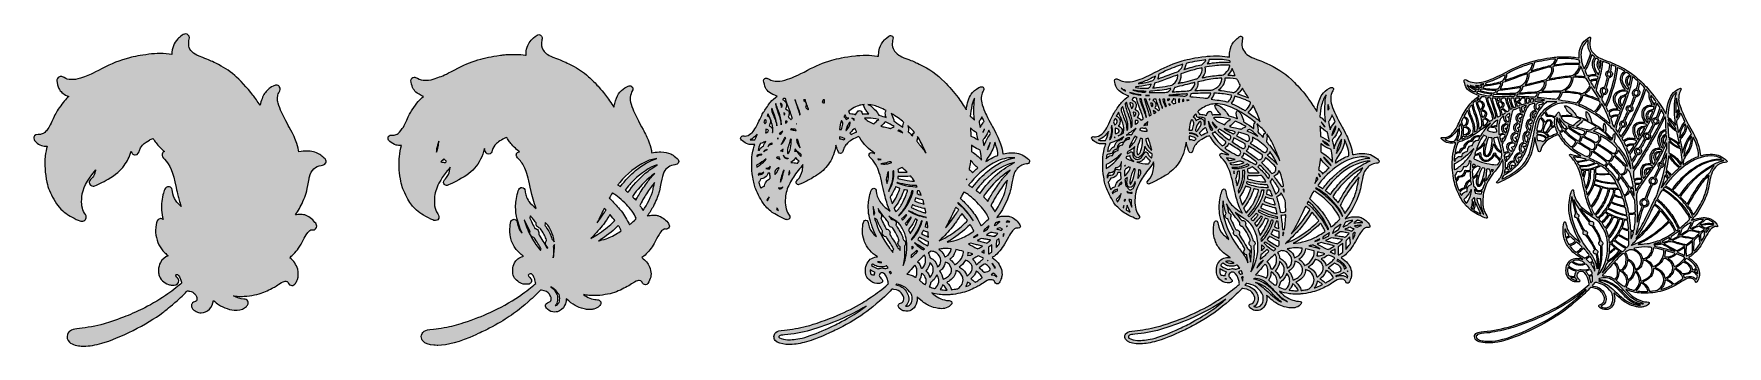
# Model space of a CAD drawing. Header units: inches. Extents: x -31 to 539, y 494 to 599.
import ezdxf

# ---------------------------------------------------------------- set-up
doc = ezdxf.new("R2010")
doc.units = ezdxf.units.IN
doc.header["$MEASUREMENT"] = 0
doc.layers.add('Feather', color=7, linetype='Continuous')

msp = doc.modelspace()

# ---------------------------------------------------------------- hatches: boundary and pattern name
at = {"layer": 'Feather'}
h = msp.add_hatch(color=3, dxfattribs=at)
h.dxf.hatch_style = 2
edge = h.paths.add_edge_path()
edge.add_spline(control_points=[(67, 555.29), (66.7, 554.77), (66.1, 554.62), (65.51, 554.54), (64.5, 554.4), (63.77, 554.06), (63.06, 553.39), (62.39, 552.77), (61.91, 551.88), (61.59, 550.68), (61.53, 550.44), (61.37, 549.68), (61.23, 548.94), (60.62, 545.55), (60.38, 544.69), (59.35, 542.38), (58.62, 540.72), (57.8, 539.25), (56.85, 537.93), (56.98, 537.95), (57.1, 537.97), (57.22, 537.98), (57.55, 538.03), (57.94, 538.04), (58.21, 538.04), (58.79, 538.04), (59.56, 538), (59.98, 537.88), (61.29, 537.52), (62.52, 536.63), (63.44, 535.39), (63.78, 534.93), (64.01, 534.6), (64.01, 534.13), (64.01, 533.41), (63.44, 532.82), (62.75, 532.82), (62.66, 532.82), (62.56, 532.83), (62.47, 532.86), (62.34, 532.89), (62.25, 532.9), (62.18, 532.9), (62.11, 532.9), (62.01, 532.9), (61.71, 532.67), (61.48, 532.5), (60.83, 531.9), (59.83, 530.04), (58.11, 526.85), (57.62, 526.14), (56.1, 524.57), (55.62, 524.09), (55.26, 523.75), (54.91, 523.49), (56.32, 522.38), (57.12, 521.2), (57.6, 519.59), (57.93, 518.44), (57.89, 517.13), (57.5, 516.15), (57.36, 515.83), (57.19, 515.46), (57.03, 515.15), (56.75, 514.63), (56.58, 514.42), (56.33, 514.29), (56.13, 514.18), (55.9, 514.13), (55.67, 514.13), (55.38, 514.13), (55.1, 514.22), (54.88, 514.38), (54.62, 514.58), (54.45, 514.92), (54.37, 515.11), (54.31, 515.25), (54.15, 515.42), (54.02, 515.49), (54.01, 515.49), (53.94, 515.52), (53.63, 515.53), (53.55, 515.54), (53.48, 515.54), (53.42, 515.54), (52.94, 515.54), (52.65, 515.46), (51.3, 514.56), (50.79, 514.22), (50.11, 513.79), (49.79, 513.6), (49.15, 513.22), (46.66, 512.04), (45.87, 511.74), (44.36, 511.16), (41.85, 510.65), (39.62, 510.47), (39.25, 510.44), (38.86, 510.43), (38.45, 510.43), (37.63, 510.43), (36.77, 510.49), (35.94, 510.61), (37.09, 509.97), (38.4, 509.56), (39.4, 509.56), (39.7, 509.56), (40.15, 509.56), (40.54, 509.14), (40.99, 508.67), (40.94, 508.19), (40.87, 507.94), (40.78, 507.6), (40.55, 507.32), (40.31, 507.08), (39.56, 506.3), (38.55, 505.87), (37.21, 505.78), (37.09, 505.77), (36.97, 505.76), (36.84, 505.76), (35.09, 505.76), (32.61, 506.59), (30.95, 507.73), (30.48, 508.05), (29.91, 508.5), (29.21, 509.11), (29.08, 507.94), (28.61, 506.85), (27.87, 506.11), (27.09, 505.35), (26.11, 504.92), (25.08, 504.92), (24.5, 504.92), (23.93, 505.06), (23.39, 505.32), (22.95, 505.54), (22.13, 506.08), (21.89, 506.71), (21.69, 507.23), (21.79, 507.63), (21.91, 507.88), (22.18, 508.43), (22.75, 508.66), (23.16, 508.78), (23.44, 508.86), (23.51, 508.95), (23.59, 509.17), (23.65, 509.32), (23.66, 509.34), (23.64, 509.73), (23.63, 510.11), (23.63, 510.11), (23.47, 510.44), (23.36, 510.67), (23.17, 510.99), (23.08, 511.1), (22.87, 511.36), (22.4, 511.76), (22.22, 511.86), (21.99, 511.97), (21.45, 512.15), (20.87, 512.25), (20.72, 512.28), (20.56, 512.31), (20.43, 512.34), (20.34, 512.24), (20.24, 512.13), (20.16, 512.05), (19.16, 510.94), (18.35, 510.18), (16.21, 508.35), (13.71, 506.21), (13.17, 505.77), (12.11, 504.98), (6.95, 501.09), (-2.45, 496.36), (-8.41, 494.64), (-10.52, 494.03), (-12.66, 493.7), (-14.45, 493.7), (-14.78, 493.7), (-15.09, 493.71), (-15.38, 493.73), (-16.45, 493.81), (-18.38, 494.09), (-19.34, 495.05), (-20.03, 495.73), (-20.3, 496.76), (-20.03, 497.59), (-19.74, 498.46), (-19.08, 498.87), (-18.6, 499.1), (-17.9, 499.44), (-17.26, 499.54), (-15.99, 499.65), (-13.5, 499.85), (-10.32, 500.44), (-7.68, 501.19), (-6.06, 501.64), (-2.32, 502.94), (-0.27, 503.76), (1.49, 504.45), (4.46, 505.79), (6.09, 506.62), (8.47, 507.83), (11.79, 509.82), (13.81, 511.26), (15.54, 512.5), (17.7, 514.23), (18.46, 514.91), (18.43, 515.02), (18.41, 515.13), (18.39, 515.21), (18.2, 516.18), (17.87, 516.97), (17.45, 517.5), (17.25, 517.76), (17.25, 517.76), (17.07, 517.83), (16.99, 517.86), (16.91, 517.87), (16.85, 517.87), (16.77, 517.87), (16.68, 517.86), (16.57, 517.73), (16.52, 517.68), (16.42, 517.56), (16.44, 517.5), (16.47, 517.39), (16.48, 517.32), (16.85, 516.97), (17.12, 516.72), (17.84, 516.03), (17.43, 515.13), (17.04, 514.28), (16.04, 514.27), (15.45, 514.27), (15.45, 514.27), (15.41, 514.27), (15.41, 514.27), (14.79, 514.27), (14.53, 514.31), (14.05, 514.47), (12.48, 514.99), (11.25, 516.25), (10.83, 517.75), (10.72, 518.17), (10.7, 518.56), (10.7, 519.14), (10.71, 520.23), (10.9, 521.05), (11.34, 521.9), (11.88, 522.94), (12.85, 523.71), (14, 524.08), (13.58, 524.41), (13.22, 524.74), (12.8, 525.17), (11.86, 526.11), (11.33, 526.83), (10.84, 527.82), (9.79, 529.95), (9.48, 532.11), (9.88, 534.63), (10.02, 535.47), (10.17, 536.43), (11.09, 536.63), (11.19, 536.65), (11.29, 536.66), (11.39, 536.66), (11.7, 536.66), (11.99, 536.56), (12.22, 536.37), (11.65, 538.59), (11.53, 540.48), (11.79, 542.47), (11.92, 543.45), (12.11, 544.44), (12.33, 545.25), (12.69, 546.57), (12.98, 546.93), (13.24, 547.13), (13.55, 547.36), (13.94, 547.39), (14.05, 547.39), (14.05, 547.39), (14.07, 547.39), (14.07, 547.39), (14.53, 547.39), (14.92, 547.17), (15.15, 546.78), (15.3, 546.54), (15.38, 546.25), (15.41, 545.83), (15.52, 544.65), (15.85, 543.76), (16.65, 542.55), (16.89, 542.19), (17.68, 541.33), (18.34, 540.76), (18.08, 541.44), (17.84, 542.17), (17.62, 542.92), (17.29, 544.07), (17.15, 544.7), (16.63, 547.15), (15.51, 552.48), (14.59, 554.7), (12.69, 556.66), (12.22, 557.15), (11.73, 557.65), (11.92, 558.41), (12.03, 558.83), (12.29, 559.13), (12.66, 559.29), (12.14, 559.72), (11.64, 560.19), (11.12, 560.72), (10.17, 561.69), (9.5, 562.56), (8.83, 563.69), (8.49, 563.56), (7.97, 563.34), (7.6, 563.12), (5.9, 562.1), (5.49, 561.71), (4.94, 560.91), (4.52, 560.29), (4.41, 560.05), (4.27, 559.55), (4.14, 559.08), (3.86, 558.1), (2.83, 558.1), (2.47, 558.1), (2.12, 558.25), (1.87, 558.52), (1.73, 558.66), (1.57, 558.98), (1.42, 559.38), (0.9, 557.45), (0.22, 556.08), (-0.91, 554.49), (-2.05, 552.87), (-3.71, 551.47), (-6.31, 549.92), (-7.06, 549.48), (-8.21, 548.88), (-9.04, 548.48), (-10.91, 547.56), (-11.13, 547.56), (-11.33, 547.56), (-12.03, 547.56), (-12.64, 548.18), (-12.64, 548.89), (-12.64, 549.38), (-12.35, 549.72), (-12.02, 550.06), (-11.37, 550.75), (-11.08, 551.2), (-10.82, 551.94), (-10.69, 552.3), (-10.59, 552.67), (-10.52, 553.05), (-10.65, 552.89), (-10.78, 552.72), (-10.92, 552.56), (-13.46, 549.51), (-14.85, 546.71), (-15.15, 543.98), (-15.25, 543.09), (-15.23, 541.46), (-15.13, 540.94), (-14.93, 539.79), (-14.76, 539.33), (-14.21, 538.45), (-13.78, 537.77), (-13.73, 537.57), (-13.71, 537.49), (-13.61, 537.08), (-13.69, 536.66), (-13.95, 536.33), (-14.23, 535.97), (-14.69, 535.76), (-15.19, 535.76), (-15.3, 535.76), (-15.41, 535.77), (-15.52, 535.79), (-16.16, 535.9), (-19.2, 537.5), (-20, 538.04), (-20.93, 538.65), (-21.22, 538.89), (-22.23, 539.88), (-23.14, 540.77), (-23.45, 541.18), (-24.19, 542.41), (-25.38, 544.4), (-26.31, 546.47), (-26.76, 548.1), (-27, 548.98), (-27.33, 550.88), (-27.48, 552.25), (-27.62, 553.52), (-27.63, 556.91), (-27.5, 557.83), (-27.37, 558.76), (-27.08, 560.13), (-26.83, 561.03), (-26.85, 561.03), (-26.86, 561.03), (-26.88, 561.03), (-27.52, 561.03), (-28.13, 561.13), (-28.73, 561.33), (-29.49, 561.58), (-30.01, 561.9), (-30.62, 562.47), (-30.96, 562.8), (-31.32, 563.13), (-31.32, 563.71), (-31.32, 564.02), (-31.21, 565.03), (-29.86, 565.03), (-29.76, 565.03), (-29.64, 565.02), (-29.51, 565.01), (-29.43, 565.01), (-29.37, 565), (-29.3, 565), (-29.01, 565), (-28.76, 565.05), (-28.2, 565.33), (-27.86, 565.5), (-27.78, 565.55), (-27.39, 565.95), (-26.59, 566.75), (-26.03, 567.65), (-25.23, 569.41), (-24.05, 572.02), (-23.81, 572.45), (-22.74, 574.02), (-21.48, 575.87), (-20.63, 576.89), (-19.58, 577.75), (-19.76, 577.83), (-19.94, 577.91), (-20.08, 577.98), (-21.61, 578.74), (-22.34, 579.4), (-22.88, 580.5), (-23.18, 581.12), (-23.57, 582.39), (-23.59, 583.04), (-23.61, 583.47), (-23.53, 583.82), (-23.12, 584.17), (-22.85, 584.41), (-22.55, 584.53), (-22.22, 584.53), (-21.81, 584.53), (-21.45, 584.35), (-21.12, 584.15), (-20.25, 583.64), (-20.03, 583.57), (-18.59, 583.52), (-18.42, 583.52), (-18.27, 583.52), (-18.13, 583.52), (-16.98, 583.52), (-16.31, 583.67), (-14.31, 584.39), (-12.62, 585.01), (-11.84, 585.38), (-8.33, 587.22), (-5.34, 588.8), (-2.3, 589.99), (0.95, 590.86), (2.41, 591.25), (4.66, 591.65), (7.44, 592.01), (8.66, 592.17), (9.93, 592.25), (11.21, 592.25), (12.59, 592.25), (13.95, 592.16), (15.17, 591.97), (15.21, 594.07), (15.9, 595.79), (17.25, 597.22), (17.51, 597.48), (17.93, 597.87), (18.22, 598.09), (18.85, 598.58), (19.26, 598.88), (19.77, 598.88), (20.23, 598.88), (20.53, 598.62), (20.63, 598.54), (21.28, 597.98), (21.1, 597.21), (20.97, 596.65), (20.92, 596.42), (20.89, 596.18), (20.89, 595.44), (20.89, 594.63), (20.89, 594.63), (21, 594.32), (21.26, 593.57), (21.74, 592.97), (22.54, 592.36), (23.17, 591.89), (23.73, 591.6), (25.6, 590.89), (27.72, 590.1), (28.41, 589.8), (29.98, 589.02), (32.72, 587.65), (34.27, 586.65), (36.37, 584.9), (37.98, 583.55), (40.63, 580.69), (42.54, 578.25), (43.2, 577.4), (44.12, 576.08), (44.93, 574.82), (45.29, 576.47), (45.8, 577.81), (46.44, 578.8), (47.12, 579.84), (47.97, 580.58), (49.29, 581.26), (49.71, 581.48), (50.06, 581.62), (50.43, 581.62), (50.82, 581.62), (51.17, 581.45), (51.42, 581.13), (52.03, 580.36), (51.58, 579.7), (51.43, 579.48), (51.32, 579.32), (51.11, 578.95), (50.93, 578.23), (50.82, 577.8), (50.8, 577.68), (50.81, 577.05), (50.81, 576.41), (50.86, 576.1), (50.89, 575.99), (50.99, 575.53), (51.46, 574.12), (51.85, 573.19), (52.22, 572.3), (53.98, 568.8), (54.74, 567.43), (56.22, 564.78), (56.79, 563.55), (57.31, 561.98), (57.66, 560.9), (57.91, 559.89), (58.04, 559.1), (58.96, 559.3), (59.86, 559.4), (60.7, 559.4), (62.28, 559.4), (63.66, 559.05), (64.8, 558.37), (65.11, 558.18), (65.58, 557.84), (66.04, 557.46), (66.86, 556.8), (66.99, 556.59), (67.07, 556.38), (67.26, 555.88), (67.14, 555.51), (67, 555.29)], knot_values=[0, 0, 0, 0, 1, 1, 1, 2, 2, 2, 3, 3, 3, 4, 4, 4, 5, 5, 5, 6, 6, 6, 7, 7, 7, 8, 8, 8, 9, 9, 9, 10, 10, 10, 11, 11, 11, 12, 12, 12, 13, 13, 13, 14, 14, 14, 15, 15, 15, 16, 16, 16, 17, 17, 17, 18, 18, 18, 19, 19, 19, 20, 20, 20, 21, 21, 21, 22, 22, 22, 23, 23, 23, 24, 24, 24, 25, 25, 25, 26, 26, 26, 27, 27, 27, 28, 28, 28, 29, 29, 29, 30, 30, 30, 31, 31, 31, 32, 32, 32, 33, 33, 33, 34, 34, 34, 35, 35, 35, 36, 36, 36, 37, 37, 37, 38, 38, 38, 39, 39, 39, 40, 40, 40, 41, 41, 41, 42, 42, 42, 43, 43, 43, 44, 44, 44, 45, 45, 45, 46, 46, 46, 47, 47, 47, 48, 48, 48, 49, 49, 49, 50, 50, 50, 51, 51, 51, 52, 52, 52, 53, 53, 53, 54, 54, 54, 55, 55, 55, 56, 56, 56, 57, 57, 57, 58, 58, 58, 59, 59, 59, 60, 60, 60, 61, 61, 61, 62, 62, 62, 63, 63, 63, 64, 64, 64, 65, 65, 65, 66, 66, 66, 67, 67, 67, 68, 68, 68, 69, 69, 69, 70, 70, 70, 71, 71, 71, 72, 72, 72, 73, 73, 73, 74, 74, 74, 75, 75, 75, 76, 76, 76, 77, 77, 77, 78, 78, 78, 79, 79, 79, 80, 80, 80, 81, 81, 81, 82, 82, 82, 83, 83, 83, 84, 84, 84, 85, 85, 85, 86, 86, 86, 87, 87, 87, 88, 88, 88, 89, 89, 89, 90, 90, 90, 91, 91, 91, 92, 92, 92, 93, 93, 93, 94, 94, 94, 95, 95, 95, 96, 96, 96, 97, 97, 97, 98, 98, 98, 99, 99, 99, 100, 100, 100, 101, 101, 101, 102, 102, 102, 103, 103, 103, 104, 104, 104, 105, 105, 105, 106, 106, 106, 107, 107, 107, 108, 108, 108, 109, 109, 109, 110, 110, 110, 111, 111, 111, 112, 112, 112, 113, 113, 113, 114, 114, 114, 115, 115, 115, 116, 116, 116, 117, 117, 117, 118, 118, 118, 119, 119, 119, 120, 120, 120, 121, 121, 121, 122, 122, 122, 123, 123, 123, 124, 124, 124, 125, 125, 125, 126, 126, 126, 127, 127, 127, 128, 128, 128, 129, 129, 129, 130, 130, 130, 131, 131, 131, 132, 132, 132, 133, 133, 133, 134, 134, 134, 135, 135, 135, 136, 136, 136, 137, 137, 137, 138, 138, 138, 139, 139, 139, 140, 140, 140, 141, 141, 141, 142, 142, 142, 143, 143, 143, 144, 144, 144, 145, 145, 145, 146, 146, 146, 147, 147, 147, 148, 148, 148, 149, 149, 149, 150, 150, 150, 151, 151, 151, 152, 152, 152, 153, 153, 153, 154, 154, 154, 155, 155, 155, 156, 156, 156, 157, 157, 157, 158, 158, 158, 159, 159, 159, 160, 160, 160, 161, 161, 161, 162, 162, 162, 163, 163, 163, 164, 164, 164, 165, 165, 165, 166, 166, 166, 167, 167, 167, 168, 168, 168, 169, 169, 169, 170, 170, 170, 171, 171, 171, 172, 172, 172, 173, 173, 173, 174, 174, 174, 175, 175, 175, 176, 176, 176, 177, 177, 177, 178, 178, 178, 179, 179, 179, 180, 180, 180, 181, 181, 181, 182, 182, 182, 183, 183, 183, 184, 184, 184, 185, 185, 185, 186, 186, 186, 187, 187, 187, 188, 188, 188, 189, 189, 189, 190, 190, 190, 191, 191, 191, 192, 192, 192, 192], degree=3, periodic=1)
h = msp.add_hatch(color=1, dxfattribs=at)
h.dxf.hatch_style = 2
edge = h.paths.add_edge_path()
edge.add_spline(control_points=[(185.01, 557.3), (184.24, 557.92), (183.96, 558.11), (183.34, 558.42), (182.34, 558.92), (181.42, 559.12), (180.06, 559.12), (179.88, 559.12), (179.7, 559.11), (179.51, 559.11), (178.42, 559.07), (177.85, 559.01), (176.95, 558.8), (176.92, 559.15), (176.85, 559.6), (176.79, 559.89), (176.66, 560.52), (176.18, 562.11), (175.89, 562.87), (175.62, 563.58), (174.68, 565.51), (174.01, 566.69), (172.66, 569.11), (171.15, 572.14), (170.58, 573.59), (169.58, 576.1), (169.46, 577.11), (169.97, 578.72), (170.09, 579.11), (170.22, 579.39), (170.27, 579.47), (170.84, 580.29), (170.58, 580.91), (170.18, 581.19), (169.99, 581.32), (169.74, 581.4), (169.53, 581.4), (169.32, 581.4), (169.02, 581.35), (167.93, 580.7), (166.16, 579.66), (165.16, 578.12), (164.46, 575.39), (164.39, 575.09), (164.29, 574.64), (164.2, 574.17), (163.33, 575.55), (162.15, 577.27), (161.41, 578.21), (160.57, 579.27), (158.83, 581.31), (158.2, 581.97), (157.3, 582.93), (155.75, 584.39), (154.95, 585.05), (153, 586.63), (151.67, 587.47), (149, 588.81), (147.47, 589.56), (146.69, 589.9), (144.81, 590.61), (142.98, 591.29), (142.49, 591.51), (141.89, 591.91), (141.37, 592.25), (140.7, 592.88), (140.42, 593.27), (139.71, 594.28), (139.58, 595.23), (139.92, 596.9), (139.99, 597.26), (140.16, 598.1), (139.46, 598.47), (139.28, 598.57), (139.1, 598.62), (138.92, 598.62), (138.49, 598.62), (138.13, 598.37), (137.62, 597.98), (136.3, 596.98), (135.45, 595.84), (134.97, 594.4), (134.67, 593.51), (134.57, 592.88), (134.57, 591.81), (134.57, 591.81), (134.57, 591.68), (134.57, 591.68), (134.53, 591.68), (134.49, 591.69), (134.45, 591.7), (133.2, 591.91), (132.56, 591.96), (130.66, 591.96), (130.48, 591.96), (130.31, 591.96), (130.15, 591.96), (128.46, 591.96), (127.85, 591.94), (127.34, 591.87), (127.16, 591.84), (126.52, 591.75), (125.93, 591.67), (122.7, 591.24), (120.87, 590.86), (118.38, 590.1), (115.68, 589.28), (113.62, 588.41), (110.53, 586.8), (107.22, 585.07), (106.53, 584.75), (104.88, 584.15), (102.88, 583.43), (102.12, 583.26), (100.85, 583.26), (100.85, 583.26), (100.81, 583.26), (100.81, 583.26), (99.37, 583.26), (98.88, 583.37), (97.94, 583.92), (97.49, 584.18), (97.15, 584.3), (96.92, 584.3), (96.6, 584.3), (96.3, 584.16), (96.08, 583.91), (95.9, 583.69), (95.8, 583.4), (95.8, 583.1), (95.8, 582.62), (96.15, 581.35), (96.36, 580.85), (96.59, 580.3), (97.05, 579.63), (97.43, 579.29), (97.97, 578.82), (99.01, 578.23), (100.03, 577.8), (98.76, 576.84), (97.73, 575.62), (96.21, 573.3), (95.54, 572.28), (95.14, 571.53), (94.36, 569.8), (93.57, 568.06), (93.4, 567.74), (92.88, 566.96), (92.28, 566.05), (91.53, 565.34), (91.13, 565.13), (90.63, 564.88), (90.18, 564.75), (89.77, 564.75), (89.66, 564.75), (89.55, 564.76), (89.44, 564.78), (89.34, 564.79), (89.24, 564.81), (89.13, 564.81), (88.82, 564.81), (88.62, 564.68), (88.47, 564.56), (88.19, 564.34), (88.05, 564.06), (88.05, 563.72), (88.05, 563.25), (88.34, 562.98), (88.7, 562.63), (89.25, 562.11), (90.08, 561.64), (90.81, 561.45), (91.19, 561.35), (91.98, 561.3), (92.55, 561.3), (92.58, 561.3), (92.62, 561.3), (92.65, 561.3), (92.34, 560.33), (91.97, 558.58), (91.88, 557.6), (91.66, 555.39), (91.78, 552.71), (92.22, 550.04), (92.56, 547.98), (93.01, 546.65), (94.05, 544.58), (95.01, 542.66), (95.85, 541.32), (96.64, 540.49), (98.12, 538.93), (99.24, 538.13), (101.67, 536.91), (103.07, 536.21), (103.44, 536.05), (103.84, 536.01), (103.93, 536), (104, 536), (104.06, 536), (104.43, 536), (104.64, 536.14), (104.82, 536.29), (105.59, 536.95), (105.07, 537.77), (104.8, 538.22), (104.18, 539.2), (103.96, 539.76), (103.75, 540.96), (103.67, 541.4), (103.66, 543.34), (103.76, 544.12), (103.96, 545.79), (104.52, 547.37), (105.59, 549.26), (106.15, 550.27), (107.06, 551.55), (108.03, 552.7), (108.4, 553.14), (108.71, 553.55), (108.98, 553.93), (108.92, 553.05), (108.74, 552.27), (108.42, 551.52), (108.16, 550.92), (107.97, 550.63), (107.48, 550.1), (107, 549.59), (106.46, 549.01), (106.93, 548.3), (107, 548.18), (107.24, 547.82), (107.75, 547.82), (108.11, 547.82), (108.5, 547.99), (109.78, 548.6), (112.84, 550.06), (115.02, 551.46), (116.66, 553.02), (118.24, 554.52), (119.62, 556.9), (120.27, 559.21), (120.35, 559.5), (120.44, 559.85), (120.53, 560.23), (120.93, 559), (121.16, 558.33), (121.96, 558.33), (122.8, 558.33), (123.03, 559.11), (123.18, 559.62), (123.41, 560.44), (123.88, 561.2), (124.61, 561.91), (125.37, 562.66), (127.17, 563.73), (128.08, 563.98), (128.16, 563.86), (128.26, 563.71), (128.37, 563.53), (128.58, 563.18), (128.97, 562.61), (129.23, 562.26), (129.82, 561.47), (131.25, 560.02), (132.11, 559.33), (132.18, 559.28), (132.25, 559.23), (132.32, 559.17), (132.03, 559.15), (131.84, 559.03), (131.7, 558.92), (131.42, 558.7), (131.29, 558.42), (131.29, 558.07), (131.29, 557.6), (131.54, 557.33), (132.05, 556.79), (132.99, 555.79), (133.56, 554.95), (134.13, 553.69), (134.83, 552.15), (135.34, 550.4), (136.01, 547.22), (136.47, 545.03), (136.64, 544.28), (136.93, 543.22), (137.23, 542.15), (137.63, 541.01), (138.04, 540.01), (137.02, 540.78), (136.02, 541.76), (135.56, 542.46), (135.23, 542.96), (134.76, 543.88), (134.59, 544.34), (134.46, 544.73), (134.31, 545.55), (134.31, 545.84), (134.31, 546.71), (133.76, 547.16), (133.21, 547.16), (133.01, 547.16), (132.7, 547.1), (132.4, 546.8), (131.79, 546.19), (131.29, 543.45), (131.15, 542.23), (130.99, 540.79), (131.07, 538.82), (131.36, 537.44), (131.71, 535.75), (132.4, 533.7), (133.25, 531.77), (132.81, 532.22), (132.56, 532.55), (132.36, 532.95), (132.08, 533.48), (131.86, 534.15), (131.73, 534.89), (131.59, 535.69), (131.5, 535.84), (131.45, 535.91), (131.25, 536.22), (130.91, 536.41), (130.54, 536.41), (130.21, 536.41), (129.9, 536.27), (129.68, 536.01), (129.43, 535.7), (129.27, 534.73), (129.18, 533.97), (129.07, 533.03), (129.14, 531.27), (129.31, 530.48), (129.59, 529.16), (130.1, 527.92), (130.78, 526.9), (131.24, 526.22), (132.48, 524.91), (133.25, 524.3), (133.4, 524.19), (133.53, 524.08), (133.67, 523.98), (133.59, 523.97), (133.52, 523.95), (133.45, 523.94), (132.27, 523.63), (131.14, 522.73), (130.65, 521.71), (130.27, 520.9), (130.14, 520.35), (130.11, 519.33), (130.07, 518.28), (130.16, 517.75), (130.5, 517.05), (131.04, 515.93), (132.33, 514.91), (133.56, 514.62), (133.9, 514.54), (134.36, 514.53), (134.61, 514.53), (135.57, 514.53), (135.81, 514.68), (135.91, 514.74), (136.23, 514.95), (136.47, 515.37), (136.47, 515.75), (136.47, 515.97), (136.43, 516.16), (135.82, 516.79), (135.25, 517.39), (135.31, 517.53), (135.37, 517.66), (135.5, 517.97), (135.61, 518.08), (136.02, 518.08), (136.02, 518.08), (136.04, 518.08), (136.04, 518.08), (136.28, 518.08), (136.3, 518.07), (136.42, 518.01), (136.66, 517.88), (137.17, 517.26), (137.51, 516.26), (137.6, 515.98), (137.78, 515.24), (137.87, 514.82), (137.28, 514.26), (135.29, 512.65), (133.42, 511.31), (130.66, 509.31), (126.8, 507.04), (123.81, 505.66), (123.24, 505.4), (122.51, 505.06), (122.2, 504.91), (120.04, 503.9), (116.92, 502.7), (113.64, 501.62), (111.1, 500.78), (109.55, 500.39), (107.01, 499.93), (105.29, 499.62), (104.82, 499.55), (103.39, 499.42), (101.49, 499.24), (101.01, 499.16), (100.28, 498.69), (99.6, 498.25), (99.27, 497.66), (99.27, 496.89), (99.28, 496.25), (99.45, 495.8), (99.88, 495.33), (100.51, 494.63), (101.83, 494.14), (103.51, 494), (103.68, 493.98), (104.19, 493.97), (104.59, 493.96), (104.66, 493.96), (104.73, 493.96), (104.8, 493.96), (108.28, 493.96), (111.99, 495), (117.61, 497.53), (119.95, 498.59), (120.84, 499.01), (122.12, 499.69), (124.97, 501.19), (127.14, 502.45), (128.94, 503.65), (131.11, 505.1), (131.94, 505.75), (135.3, 508.63), (137.33, 510.37), (138.09, 511.08), (139.15, 512.23), (139.15, 512.23), (139.49, 512.6), (139.49, 512.6), (139.49, 512.6), (139.83, 512.54), (139.83, 512.54), (141.22, 512.29), (141.86, 511.97), (142.46, 511.18), (142.57, 511.04), (142.75, 510.75), (142.83, 510.57), (143.17, 509.83), (143.11, 509.41), (142.89, 508.97), (142.77, 508.71), (142.74, 508.65), (142.23, 508.5), (141.48, 508.28), (141.24, 507.85), (141.17, 507.54), (141.06, 507.06), (141.28, 506.57), (141.81, 506.09), (142.47, 505.49), (143.33, 505.17), (144.24, 505.17), (144.55, 505.17), (144.86, 505.21), (145.16, 505.29), (146.17, 505.55), (147.11, 506.34), (147.6, 507.35), (147.99, 508.15), (148.11, 508.68), (148.12, 509.64), (150.45, 507.57), (151.73, 506.86), (154.19, 506.23), (154.78, 506.08), (155.01, 506.06), (155.93, 506.06), (155.93, 506.06), (155.96, 506.06), (155.96, 506.06), (156.67, 506.06), (157.06, 506.08), (157.44, 506.19), (158.16, 506.39), (158.73, 506.71), (159.24, 507.2), (159.54, 507.49), (159.83, 507.82), (159.83, 508.25), (159.83, 508.52), (159.72, 508.77), (159.5, 508.99), (159.18, 509.31), (158.85, 509.32), (158.26, 509.35), (156.87, 509.42), (155.31, 510.03), (153.93, 511.05), (154.53, 510.93), (155.14, 510.83), (155.74, 510.77), (156.14, 510.73), (156.74, 510.71), (157.42, 510.71), (158.23, 510.71), (159.01, 510.74), (159.51, 510.79), (161.91, 511.05), (164.05, 511.56), (165.69, 512.28), (167.58, 513.12), (168.84, 513.79), (170.18, 514.67), (171.73, 515.7), (171.88, 515.74), (172.51, 515.76), (172.6, 515.77), (172.68, 515.77), (172.76, 515.77), (173.26, 515.77), (173.36, 515.69), (173.53, 515.52), (173.62, 515.43), (173.7, 515.3), (173.72, 515.25), (173.79, 515.05), (173.95, 514.75), (174.19, 514.58), (174.38, 514.43), (174.59, 514.36), (174.81, 514.36), (175.54, 514.36), (175.92, 515.1), (176.25, 515.86), (176.61, 516.69), (176.71, 517.15), (176.71, 518.02), (176.71, 518.85), (176.56, 519.57), (176.18, 520.43), (175.67, 521.62), (174.9, 522.55), (173.63, 523.5), (174.11, 523.81), (174.52, 524.16), (175.09, 524.75), (176.34, 526.05), (177.16, 527.18), (178.1, 528.94), (179.55, 531.65), (180.1, 532.47), (180.78, 532.92), (180.93, 533.02), (181.17, 533.13), (181.25, 533.15), (181.3, 533.17), (181.33, 533.18), (181.35, 533.18), (181.36, 533.18), (181.38, 533.17), (181.41, 533.16), (181.58, 533.1), (181.74, 533.08), (181.89, 533.08), (182.48, 533.08), (182.9, 533.52), (182.9, 534.15), (182.9, 534.5), (182.73, 534.79), (182.34, 535.31), (181.46, 536.49), (180.27, 537.32), (179, 537.66), (178.64, 537.76), (178.32, 537.78), (177.59, 537.78), (177.59, 537.78), (177.46, 537.78), (177.46, 537.78), (176.72, 537.78), (176.1, 537.72), (175.44, 537.58), (176.2, 538.59), (176.88, 539.68), (177.51, 540.9), (178.37, 542.58), (178.98, 544.04), (179.36, 545.36), (179.64, 546.3), (179.71, 546.63), (180.05, 548.49), (180.44, 550.68), (180.64, 551.43), (181.08, 552.3), (181.79, 553.71), (183.08, 554.59), (184.72, 554.8), (185.12, 554.85), (186.03, 554.97), (186.03, 555.91), (186.03, 556.47), (185.82, 556.65), (185.01, 557.3)], knot_values=[0, 0, 0, 0, 1, 1, 1, 2, 2, 2, 3, 3, 3, 4, 4, 4, 5, 5, 5, 6, 6, 6, 7, 7, 7, 8, 8, 8, 9, 9, 9, 10, 10, 10, 11, 11, 11, 12, 12, 12, 13, 13, 13, 14, 14, 14, 15, 15, 15, 16, 16, 16, 17, 17, 17, 18, 18, 18, 19, 19, 19, 20, 20, 20, 21, 21, 21, 22, 22, 22, 23, 23, 23, 24, 24, 24, 25, 25, 25, 26, 26, 26, 27, 27, 27, 28, 28, 28, 29, 29, 29, 30, 30, 30, 31, 31, 31, 32, 32, 32, 33, 33, 33, 34, 34, 34, 35, 35, 35, 36, 36, 36, 37, 37, 37, 38, 38, 38, 39, 39, 39, 40, 40, 40, 41, 41, 41, 42, 42, 42, 43, 43, 43, 44, 44, 44, 45, 45, 45, 46, 46, 46, 47, 47, 47, 48, 48, 48, 49, 49, 49, 50, 50, 50, 51, 51, 51, 52, 52, 52, 53, 53, 53, 54, 54, 54, 55, 55, 55, 56, 56, 56, 57, 57, 57, 58, 58, 58, 59, 59, 59, 60, 60, 60, 61, 61, 61, 62, 62, 62, 63, 63, 63, 64, 64, 64, 65, 65, 65, 66, 66, 66, 67, 67, 67, 68, 68, 68, 69, 69, 69, 70, 70, 70, 71, 71, 71, 72, 72, 72, 73, 73, 73, 74, 74, 74, 75, 75, 75, 76, 76, 76, 77, 77, 77, 78, 78, 78, 79, 79, 79, 80, 80, 80, 81, 81, 81, 82, 82, 82, 83, 83, 83, 84, 84, 84, 85, 85, 85, 86, 86, 86, 87, 87, 87, 88, 88, 88, 89, 89, 89, 90, 90, 90, 91, 91, 91, 92, 92, 92, 93, 93, 93, 94, 94, 94, 95, 95, 95, 96, 96, 96, 97, 97, 97, 98, 98, 98, 99, 99, 99, 100, 100, 100, 101, 101, 101, 102, 102, 102, 103, 103, 103, 104, 104, 104, 105, 105, 105, 106, 106, 106, 107, 107, 107, 108, 108, 108, 109, 109, 109, 110, 110, 110, 111, 111, 111, 112, 112, 112, 113, 113, 113, 114, 114, 114, 115, 115, 115, 116, 116, 116, 117, 117, 117, 118, 118, 118, 119, 119, 119, 120, 120, 120, 121, 121, 121, 122, 122, 122, 123, 123, 123, 124, 124, 124, 125, 125, 125, 126, 126, 126, 127, 127, 127, 128, 128, 128, 129, 129, 129, 130, 130, 130, 131, 131, 131, 132, 132, 132, 133, 133, 133, 134, 134, 134, 135, 135, 135, 136, 136, 136, 137, 137, 137, 138, 138, 138, 139, 139, 139, 140, 140, 140, 141, 141, 141, 142, 142, 142, 143, 143, 143, 144, 144, 144, 145, 145, 145, 146, 146, 146, 147, 147, 147, 148, 148, 148, 149, 149, 149, 150, 150, 150, 151, 151, 151, 152, 152, 152, 153, 153, 153, 154, 154, 154, 155, 155, 155, 156, 156, 156, 157, 157, 157, 158, 158, 158, 159, 159, 159, 160, 160, 160, 161, 161, 161, 162, 162, 162, 163, 163, 163, 164, 164, 164, 165, 165, 165, 166, 166, 166, 167, 167, 167, 168, 168, 168, 169, 169, 169, 170, 170, 170, 171, 171, 171, 172, 172, 172, 173, 173, 173, 174, 174, 174, 175, 175, 175, 176, 176, 176, 177, 177, 177, 178, 178, 178, 179, 179, 179, 180, 180, 180, 181, 181, 181, 182, 182, 182, 183, 183, 183, 184, 184, 184, 185, 185, 185, 186, 186, 186, 187, 187, 187, 188, 188, 188, 189, 189, 189, 190, 190, 190, 191, 191, 191, 192, 192, 192, 193, 193, 193, 194, 194, 194, 195, 195, 195, 196, 196, 196, 197, 197, 197, 198, 198, 198, 199, 199, 199, 200, 200, 200, 201, 201, 201, 202, 202, 202, 202], degree=3, periodic=1)
edge = h.paths.add_edge_path()
edge.add_spline(control_points=[(105.18, 562.74), (105.12, 560.84), (104.75, 559.56), (104.37, 558.99), (104.36, 559.41), (104.4, 560.02), (104.51, 560.47), (104.59, 560.82), (104.93, 561.95), (105.18, 562.75), (105.18, 562.75), (105.18, 562.74), (105.18, 562.74)], knot_values=[0, 0, 0, 0, 1, 1, 1, 2, 2, 2, 3, 3, 3, 4, 4, 4, 4], degree=3, periodic=1)
edge = h.paths.add_edge_path()
edge.add_spline(control_points=[(107.48, 555.6), (107.48, 555.6), (107.26, 555.6), (107.26, 555.6), (106.87, 555.6), (106.38, 555.65), (105.84, 555.74), (106.21, 556.02), (106.58, 556.41), (106.89, 556.83), (107.14, 556.52), (107.45, 556.19), (107.72, 555.96), (107.66, 555.86), (107.58, 555.75), (107.48, 555.6)], knot_values=[0, 0, 0, 0, 1, 1, 1, 2, 2, 2, 3, 3, 3, 4, 4, 4, 5, 5, 5, 5], degree=3, periodic=1)
edge = h.paths.add_edge_path()
edge.add_spline(control_points=[(143.74, 523.49), (143.84, 524.54), (143.87, 525.56), (143.82, 526.49), (143.79, 526.85), (143.78, 527.1), (143.76, 527.26), (143.93, 527.45), (144.06, 527.68), (144.12, 527.93), (144.18, 526.43), (144.05, 524.8), (143.74, 523.49)], knot_values=[0, 0, 0, 0, 1, 1, 1, 2, 2, 2, 3, 3, 3, 4, 4, 4, 4], degree=3, periodic=1)
edge = h.paths.add_edge_path()
edge.add_spline(control_points=[(139.46, 525.92), (139.29, 526.14), (139.13, 526.34), (138.99, 526.5), (138.23, 527.39), (136.77, 529.6), (136.14, 530.8), (135.17, 532.67), (134.45, 534.41), (133.92, 536.21), (133.98, 536.18), (134.04, 536.16), (134.11, 536.14), (134.11, 536.14), (134.3, 535.67), (134.3, 535.67), (134.66, 534.82), (135.43, 533.26), (135.86, 532.52), (135.89, 532.47), (135.92, 532.42), (135.94, 532.37), (135.89, 532.21), (135.85, 532.01), (135.85, 531.83), (135.85, 531.09), (136.48, 530.41), (137.23, 530.31), (137.33, 530.17), (137.49, 529.93), (137.66, 529.68), (138.55, 528.35), (139.28, 527.13), (139.66, 526.35), (139.57, 526.22), (139.5, 526.07), (139.46, 525.92)], knot_values=[0, 0, 0, 0, 1, 1, 1, 2, 2, 2, 3, 3, 3, 4, 4, 4, 5, 5, 5, 6, 6, 6, 7, 7, 7, 8, 8, 8, 9, 9, 9, 10, 10, 10, 11, 11, 11, 12, 12, 12, 12], degree=3, periodic=1)
edge = h.paths.add_edge_path()
edge.add_spline(control_points=[(141.55, 526.86), (141.54, 526.86), (141.53, 526.87), (141.52, 526.87), (141.22, 527.62), (140.16, 529.37), (139.26, 530.71), (139.26, 530.71), (139.21, 530.78), (139.21, 530.78), (139.06, 531.01), (138.92, 531.21), (138.84, 531.35), (138.98, 531.76), (138.93, 532.24), (138.69, 532.64), (138.43, 533.07), (138.02, 533.33), (137.56, 533.37), (137.16, 534.04), (136.11, 536.21), (135.88, 536.85), (135.88, 536.85), (135.88, 536.85), (135.88, 536.86), (136.01, 537.09), (136.07, 537.35), (136.07, 537.59), (136.29, 537.31), (136.5, 537.03), (136.71, 536.79), (136.97, 536.47), (137.4, 535.95), (137.66, 535.62), (137.66, 535.62), (137.98, 535.23), (137.98, 535.23), (137.98, 535.23), (137.97, 535.2), (137.97, 535.2), (137.94, 534.85), (137.96, 534.6), (138.15, 534.25), (138.4, 533.82), (138.76, 533.56), (139.28, 533.46), (139.37, 533.35), (139.53, 533.12), (139.67, 532.91), (140.65, 531.5), (141.18, 530.46), (141.45, 529.43), (141.45, 529.43), (141.49, 529.28), (141.49, 529.28), (141.24, 528.98), (141.14, 528.69), (141.14, 528.3), (141.14, 527.78), (141.42, 527.29), (141.86, 527.02), (141.88, 526.92), (141.88, 526.79), (141.89, 526.64), (141.79, 526.72), (141.68, 526.79), (141.55, 526.86)], knot_values=[0, 0, 0, 0, 1, 1, 1, 2, 2, 2, 3, 3, 3, 4, 4, 4, 5, 5, 5, 6, 6, 6, 7, 7, 7, 8, 8, 8, 9, 9, 9, 10, 10, 10, 11, 11, 11, 12, 12, 12, 13, 13, 13, 14, 14, 14, 15, 15, 15, 16, 16, 16, 17, 17, 17, 18, 18, 18, 19, 19, 19, 20, 20, 20, 21, 21, 21, 22, 22, 22, 22], degree=3, periodic=1)
edge = h.paths.add_edge_path()
edge.add_spline(control_points=[(141.26, 533.96), (141.14, 534.14), (141.01, 534.33), (140.93, 534.46), (141.03, 534.76), (141.04, 535.07), (140.98, 535.35), (141.49, 534.93), (141.8, 534.57), (142.12, 534.09), (142.74, 533.14), (143.4, 531.76), (143.71, 530.72), (143.87, 530.19), (143.98, 529.57), (144.05, 528.88), (143.92, 529.2), (143.68, 529.48), (143.37, 529.65), (143.33, 529.75), (143.29, 529.91), (143.26, 530.03), (143.15, 530.42), (142.98, 530.94), (142.86, 531.2), (142.59, 531.86), (141.93, 532.99), (141.26, 533.96)], knot_values=[0, 0, 0, 0, 1, 1, 1, 2, 2, 2, 3, 3, 3, 4, 4, 4, 5, 5, 5, 6, 6, 6, 7, 7, 7, 8, 8, 8, 9, 9, 9, 9], degree=3, periodic=1)
edge = h.paths.add_edge_path()
edge.add_spline(control_points=[(145.86, 508.88), (145.71, 508.26), (145.29, 507.69), (144.82, 507.47), (144.74, 507.44), (144.61, 507.4), (144.45, 507.38), (145.2, 508.28), (145.47, 509.7), (145.02, 510.97), (144.64, 512.05), (143.89, 513.04), (142.98, 513.68), (143.18, 513.58), (143.37, 513.47), (143.54, 513.37), (143.68, 513.27), (144.02, 513.03), (144.62, 512.42), (145.36, 511.68), (145.71, 511.16), (145.85, 510.65), (145.94, 510.28), (145.95, 509.27), (145.86, 508.88)], knot_values=[0, 0, 0, 0, 1, 1, 1, 2, 2, 2, 3, 3, 3, 4, 4, 4, 5, 5, 5, 6, 6, 6, 7, 7, 7, 8, 8, 8, 8], degree=3, periodic=1)
edge = h.paths.add_edge_path()
edge.add_spline(control_points=[(166.19, 548.83), (168.51, 551.69), (171.76, 554.33), (174.68, 555.72), (175.91, 556.31), (177.35, 556.72), (178.72, 556.88), (176.31, 556.13), (173.81, 554.74), (171.52, 552.85), (169.97, 551.57), (167.88, 549.37), (166.44, 547.48), (166.42, 547.46), (166.41, 547.45), (166.4, 547.43), (166.18, 547.57), (165.88, 547.76), (165.63, 547.91), (165.59, 547.93), (165.55, 547.95), (165.51, 547.98), (165.68, 548.2), (165.91, 548.49), (166.19, 548.83)], knot_values=[0, 0, 0, 0, 1, 1, 1, 2, 2, 2, 3, 3, 3, 4, 4, 4, 5, 5, 5, 6, 6, 6, 7, 7, 7, 8, 8, 8, 8], degree=3, periodic=1)
edge = h.paths.add_edge_path()
edge.add_spline(control_points=[(160.39, 539.02), (160.6, 539.46), (160.78, 539.82), (160.92, 540.1), (161.13, 539.92), (161.36, 539.71), (161.54, 539.55), (161.52, 539.51), (161.49, 539.48), (161.47, 539.44), (161.27, 539.15), (160.79, 538.44), (160.4, 537.86), (159.73, 536.86), (159.16, 536.04), (158.56, 535.28), (159.06, 536.26), (159.65, 537.47), (160.39, 539.02)], knot_values=[0, 0, 0, 0, 1, 1, 1, 2, 2, 2, 3, 3, 3, 4, 4, 4, 5, 5, 5, 6, 6, 6, 6], degree=3, periodic=1)
edge = h.paths.add_edge_path()
edge.add_spline(control_points=[(156.38, 529.96), (156.49, 530.07), (156.61, 530.18), (156.72, 530.3), (158.19, 531.73), (159.58, 533.29), (160.64, 534.7), (160.84, 534.97), (161.49, 535.92), (162.13, 536.87), (162.45, 537.34), (162.72, 537.74), (162.92, 538.03), (163.66, 537.14), (164.23, 536.41), (164.52, 536.01), (164.12, 535.59), (163.33, 534.83), (162.6, 534.21), (161.13, 532.96), (158.91, 531.36), (157.55, 530.58), (157.26, 530.41), (156.84, 530.19), (156.38, 529.96)], knot_values=[0, 0, 0, 0, 1, 1, 1, 2, 2, 2, 3, 3, 3, 4, 4, 4, 5, 5, 5, 6, 6, 6, 7, 7, 7, 8, 8, 8, 8], degree=3, periodic=1)
edge = h.paths.add_edge_path()
edge.add_spline(control_points=[(164.9, 531.44), (163.05, 530.38), (162.3, 530.07), (160.18, 529.45), (159.68, 529.3), (159.35, 529.21), (159.03, 529.14), (159.37, 529.35), (159.73, 529.59), (160.16, 529.88), (162.36, 531.37), (164.31, 532.94), (165.65, 534.31), (165.66, 534.32), (165.67, 534.33), (165.68, 534.33), (165.83, 534.09), (166.01, 533.8), (166.14, 533.55), (166.29, 533.27), (166.5, 532.83), (166.64, 532.52), (166.23, 532.24), (165.52, 531.79), (164.9, 531.44)], knot_values=[0, 0, 0, 0, 1, 1, 1, 2, 2, 2, 3, 3, 3, 4, 4, 4, 5, 5, 5, 6, 6, 6, 7, 7, 7, 8, 8, 8, 8], degree=3, periodic=1)
edge = h.paths.add_edge_path()
edge.add_spline(control_points=[(170.15, 535.17), (169.94, 534.99), (169.68, 534.77), (169.47, 534.6), (169.47, 534.6), (169.22, 535.07), (169.22, 535.07), (168.1, 537.24), (167.55, 538.09), (166.13, 539.84), (165.16, 541.04), (163.87, 542.41), (162.9, 543.27), (162.8, 543.36), (162.72, 543.44), (162.64, 543.51), (162.65, 543.51), (162.65, 543.52), (162.65, 543.52), (162.92, 544.02), (163.39, 544.8), (163.69, 545.29), (164.03, 545.09), (164.5, 544.8), (164.84, 544.56), (166.22, 543.56), (168.29, 541.63), (169.37, 540.34), (169.87, 539.74), (170.83, 538.44), (171.09, 537.98), (171.28, 537.67), (171.57, 537.02), (171.72, 536.65), (171.45, 536.36), (170.88, 535.8), (170.15, 535.17)], knot_values=[0, 0, 0, 0, 1, 1, 1, 2, 2, 2, 3, 3, 3, 4, 4, 4, 5, 5, 5, 6, 6, 6, 7, 7, 7, 8, 8, 8, 9, 9, 9, 10, 10, 10, 11, 11, 11, 12, 12, 12, 12], degree=3, periodic=1)
edge = h.paths.add_edge_path()
edge.add_spline(control_points=[(177.4, 546.41), (176.85, 544.29), (175.41, 541.28), (174.05, 539.36), (173.82, 539.82), (173.51, 540.31), (173.09, 540.89), (173.09, 540.89), (172.94, 541.11), (172.94, 541.11), (172.94, 541.11), (173.42, 542), (173.42, 542), (174.36, 543.73), (174.42, 543.83), (175.57, 545.59), (176.49, 546.99), (177.23, 548.03), (177.9, 548.85), (177.69, 547.78), (177.47, 546.69), (177.4, 546.41)], knot_values=[0, 0, 0, 0, 1, 1, 1, 2, 2, 2, 3, 3, 3, 4, 4, 4, 5, 5, 5, 6, 6, 6, 7, 7, 7, 7], degree=3, periodic=1)
edge = h.paths.add_edge_path()
edge.add_spline(control_points=[(177.86, 551.75), (177.31, 551.17), (176.65, 550.48), (176.53, 550.34), (176, 549.73), (175.03, 548.39), (174.11, 547.01), (172.98, 545.29), (172.55, 544.59), (171.73, 543.07), (171.69, 542.98), (171.64, 542.9), (171.6, 542.82), (171.3, 543.17), (170.87, 543.64), (170.6, 543.93), (170.6, 543.93), (170.44, 544.1), (170.44, 544.1), (170.44, 544.1), (170.64, 544.4), (170.64, 544.4), (171.83, 546.18), (174.09, 548.66), (176, 550.32), (176.49, 550.74), (177.29, 551.36), (177.96, 551.85), (177.93, 551.82), (177.9, 551.79), (177.86, 551.75)], knot_values=[0, 0, 0, 0, 1, 1, 1, 2, 2, 2, 3, 3, 3, 4, 4, 4, 5, 5, 5, 6, 6, 6, 7, 7, 7, 8, 8, 8, 9, 9, 9, 10, 10, 10, 10], degree=3, periodic=1)
edge = h.paths.add_edge_path()
edge.add_spline(control_points=[(174.79, 551.91), (172.68, 550.09), (170.29, 547.47), (168.98, 545.51), (168.97, 545.5), (168.96, 545.48), (168.95, 545.47), (168.68, 545.71), (168.26, 546.05), (168.01, 546.24), (168.37, 546.72), (168.99, 547.5), (169.57, 548.17), (169.82, 548.47), (170.42, 549.1), (170.87, 549.55), (173.48, 552.15), (176.09, 553.87), (178.83, 554.8), (177.45, 553.97), (176.01, 552.95), (174.79, 551.91)], knot_values=[0, 0, 0, 0, 1, 1, 1, 2, 2, 2, 3, 3, 3, 4, 4, 4, 5, 5, 5, 6, 6, 6, 7, 7, 7, 7], degree=3, periodic=1)
h = msp.add_hatch(color=5, dxfattribs=at)
h.dxf.hatch_style = 2
edge = h.paths.add_edge_path()
edge.add_spline(control_points=[(303.61, 556.91), (301.88, 558.36), (300.66, 558.83), (298.59, 558.83), (298.44, 558.83), (298.28, 558.82), (298.12, 558.82), (297.02, 558.79), (296.27, 558.69), (295.44, 558.48), (295.39, 558.47), (295.34, 558.45), (295.29, 558.44), (295.16, 559.66), (295, 560.38), (294.53, 561.79), (294.02, 563.35), (293.36, 564.77), (292.1, 567), (291.46, 568.13), (289.69, 571.62), (289.27, 572.58), (288.83, 573.56), (288.35, 574.89), (288.17, 575.6), (287.98, 576.32), (287.94, 577.32), (288.06, 577.97), (288.18, 578.6), (288.4, 579.26), (288.62, 579.62), (288.75, 579.82), (289.13, 580.43), (288.67, 580.89), (288.53, 581.03), (288.36, 581.1), (288.16, 581.1), (287.91, 581.1), (287.64, 580.98), (287.22, 580.77), (286.03, 580.14), (285.25, 579.47), (284.63, 578.53), (283.86, 577.38), (283.28, 575.62), (282.95, 573.43), (282.95, 573.43), (282.94, 573.35), (282.94, 573.35), (282.93, 573.36), (282.93, 573.36), (282.93, 573.37), (282.26, 574.5), (280.92, 576.5), (280.19, 577.48), (278.98, 579.08), (277.04, 581.32), (275.67, 582.69), (272.86, 585.48), (270.85, 586.89), (267.08, 588.73), (265.64, 589.43), (265.06, 589.68), (262.91, 590.48), (261.36, 591.07), (260.88, 591.29), (260.2, 591.75), (258.68, 592.79), (257.95, 594.09), (258.04, 595.61), (258.06, 595.92), (258.12, 596.37), (258.16, 596.61), (258.32, 597.43), (258.39, 597.8), (258.06, 598.09), (257.88, 598.25), (257.69, 598.32), (257.45, 598.32), (257.42, 598.32), (257.39, 598.32), (257.35, 598.32), (256.83, 598.28), (255.4, 596.87), (255.38, 596.86), (254.58, 596.01), (254.05, 595.12), (253.74, 594.04), (253.5, 593.19), (253.44, 592.79), (253.44, 591.79), (253.44, 591.62), (253.43, 591.47), (253.43, 591.35), (253.29, 591.36), (253.12, 591.39), (252.92, 591.42), (251.78, 591.61), (250.65, 591.7), (249.26, 591.7), (248.93, 591.7), (248.58, 591.69), (248.21, 591.68), (246.41, 591.63), (246.34, 591.63), (245.65, 591.54), (241.6, 590.99), (239.88, 590.66), (237.64, 590.01), (234.84, 589.18), (232.25, 588.12), (229.49, 586.67), (225.99, 584.82), (224.85, 584.31), (222.75, 583.6), (221.38, 583.14), (220.41, 582.95), (219.42, 582.95), (219.16, 582.95), (218.9, 582.96), (218.61, 582.98), (217.77, 583.06), (217.27, 583.19), (216.77, 583.46), (215.95, 583.9), (215.76, 584), (215.52, 584), (215.44, 584), (215.37, 583.99), (215.33, 583.98), (215.08, 583.92), (214.67, 583.72), (214.67, 583.09), (214.67, 582.63), (215.08, 581.2), (215.33, 580.69), (215.87, 579.57), (217.14, 578.64), (219.1, 577.92), (219.14, 577.91), (219.18, 577.9), (219.21, 577.88), (218.44, 577.34), (217.58, 576.56), (217.01, 575.89), (216.5, 575.27), (215.38, 573.7), (214.8, 572.78), (214.31, 572.01), (213.77, 570.95), (213.09, 569.44), (212.13, 567.28), (211.35, 566.07), (210.4, 565.27), (209.84, 564.8), (209.03, 564.47), (208.42, 564.47), (208.4, 564.47), (208.38, 564.47), (208.36, 564.47), (208.12, 564.48), (207.84, 564.49), (207.74, 564.49), (207.73, 564.49), (207.72, 564.49), (207.71, 564.49), (207.35, 564.49), (207.16, 564.31), (207.09, 564.2), (206.66, 563.62), (207.14, 563.18), (207.52, 562.82), (208.06, 562.31), (208.75, 561.92), (209.45, 561.73), (209.82, 561.63), (210.53, 561.58), (211.06, 561.58), (211.23, 561.58), (211.44, 561.59), (211.65, 561.6), (211.36, 560.84), (211.3, 560.61), (211.04, 559.33), (210.73, 557.82), (210.66, 557.01), (210.66, 555.22), (210.66, 553.56), (210.77, 552.14), (211, 550.62), (211.28, 548.82), (211.51, 547.91), (212.04, 546.57), (212.58, 545.15), (214.01, 542.51), (214.8, 541.42), (215.44, 540.54), (216.89, 539.21), (218.03, 538.46), (218.82, 537.93), (221.8, 536.39), (222.31, 536.31), (222.39, 536.3), (222.47, 536.29), (222.55, 536.29), (222.98, 536.29), (223.32, 536.5), (223.46, 536.84), (223.65, 537.29), (223.43, 537.62), (223.08, 538.16), (222.14, 539.59), (221.81, 541.29), (222.02, 543.67), (222.17, 545.44), (222.53, 546.66), (223.45, 548.49), (224.2, 550), (225.07, 551.29), (226.34, 552.81), (227, 553.6), (227.5, 554.29), (227.86, 554.93), (227.87, 554.21), (227.83, 553.37), (227.73, 552.91), (227.43, 551.49), (227.02, 550.69), (226.13, 549.73), (225.61, 549.16), (225.61, 549.03), (225.61, 548.9), (225.61, 548.56), (226, 548.07), (226.39, 548.07), (226.54, 548.07), (226.64, 548.07), (229.31, 549.37), (230.32, 549.87), (232.01, 550.86), (232.92, 551.49), (234.74, 552.77), (235.82, 553.87), (236.91, 555.57), (237.93, 557.15), (238.59, 558.92), (239.06, 561.35), (239.15, 561.02), (239.26, 560.67), (239.39, 560.29), (239.75, 559.2), (239.96, 558.61), (240.57, 558.61), (241.2, 558.61), (241.38, 559.3), (241.45, 559.59), (241.58, 560.11), (241.79, 560.55), (242.19, 561.15), (242.81, 562.08), (243.35, 562.54), (244.95, 563.5), (245.65, 563.91), (246.44, 564.23), (246.78, 564.32), (246.86, 564.21), (246.97, 564.04), (247.09, 563.84), (248.31, 561.82), (250.12, 559.97), (252.2, 558.59), (252.07, 558.62), (251.95, 558.65), (251.85, 558.68), (251.4, 558.82), (251.16, 558.88), (250.97, 558.88), (250.75, 558.88), (250.61, 558.8), (250.51, 558.74), (250.19, 558.53), (250.16, 558.26), (250.16, 558.06), (250.16, 557.68), (250.36, 557.46), (250.81, 556.99), (251.77, 556), (252.21, 555.37), (252.8, 554.17), (253.68, 552.35), (254.13, 550.83), (254.98, 546.78), (255.6, 543.86), (255.93, 542.65), (256.58, 540.9), (256.76, 540.41), (257.05, 539.75), (257.32, 539.18), (255.59, 540.35), (254.57, 541.29), (253.87, 542.37), (253.08, 543.57), (252.61, 544.88), (252.61, 545.86), (252.61, 546.43), (252.25, 546.87), (251.78, 546.87), (251.55, 546.87), (251.34, 546.77), (251.17, 546.58), (250.68, 546.06), (250.23, 543.74), (250.04, 542.32), (249.94, 541.51), (249.92, 541.15), (249.95, 540.22), (249.97, 539.61), (250.02, 538.79), (250.07, 538.39), (250.18, 537.59), (250.55, 536.06), (250.92, 534.91), (251.33, 533.65), (252.03, 531.97), (252.71, 530.58), (252.1, 531.11), (251.72, 531.45), (251.59, 531.59), (250.74, 532.48), (250.31, 533.39), (250.03, 534.83), (249.91, 535.51), (249.8, 536.1), (249.15, 536.1), (249.12, 536.1), (249.08, 536.1), (249.05, 536.09), (248.41, 536.04), (248.32, 535.58), (248.16, 534.74), (248.05, 534.13), (248.03, 533.8), (248.02, 532.66), (248.02, 531.11), (248.12, 530.47), (248.53, 529.26), (248.99, 527.93), (249.51, 527.06), (250.43, 526.03), (251.25, 525.13), (251.96, 524.5), (253.05, 523.76), (252.72, 523.76), (252.4, 523.72), (252.14, 523.66), (250.62, 523.29), (249.55, 522.17), (249.11, 520.53), (248.96, 519.94), (248.94, 518.36), (249.09, 517.84), (249.26, 517.2), (249.61, 516.63), (250.15, 516.1), (250.99, 515.27), (251.82, 514.87), (252.85, 514.82), (253, 514.81), (253.15, 514.8), (253.28, 514.8), (253.9, 514.8), (254.27, 514.9), (254.51, 515.14), (254.67, 515.3), (254.75, 515.49), (254.75, 515.68), (254.75, 516), (254.54, 516.27), (254.16, 516.64), (253.75, 517.04), (253.67, 517.22), (253.64, 517.47), (253.61, 517.82), (253.95, 518.26), (254.32, 518.35), (254.4, 518.37), (254.5, 518.38), (254.61, 518.38), (254.8, 518.38), (254.99, 518.34), (255.12, 518.28), (255.61, 518.03), (256.3, 516.92), (256.63, 515.36), (256.66, 515.19), (256.72, 514.91), (256.77, 514.72), (256.58, 514.53), (256.11, 514.14), (255.81, 513.89), (254.09, 512.45), (251.96, 510.86), (250.51, 509.91), (249.17, 509.04), (248.86, 508.85), (247.99, 508.33), (245.26, 506.7), (242.71, 505.41), (239.47, 504.01), (236.31, 502.65), (231.76, 501.06), (229.11, 500.38), (226.68, 499.76), (224.05, 499.31), (221.72, 499.1), (219.97, 498.95), (219.32, 498.76), (218.73, 498.23), (218.34, 497.88), (218.15, 497.44), (218.14, 496.92), (218.14, 496.41), (218.27, 496.04), (218.57, 495.64), (219.25, 494.73), (220.89, 494.4), (222.14, 494.27), (222.27, 494.26), (222.47, 494.26), (222.76, 494.26), (223.62, 494.26), (225.07, 494.31), (225.58, 494.38), (227.39, 494.62), (229.23, 495.09), (231.53, 495.92), (233.2, 496.51), (234.27, 496.96), (237.84, 498.59), (238.69, 498.97), (241.18, 500.24), (242.44, 500.93), (246.2, 502.99), (248.89, 504.79), (251.45, 506.93), (254.81, 509.74), (256.47, 511.26), (257.8, 512.72), (257.87, 512.8), (257.94, 512.87), (257.99, 512.91), (258.12, 512.88), (258.32, 512.84), (258.61, 512.79), (259.86, 512.56), (260.35, 512.33), (260.99, 511.67), (261.62, 511), (261.98, 510.19), (261.94, 509.54), (261.89, 508.91), (261.6, 508.45), (261.19, 508.32), (260.64, 508.15), (260.26, 508.01), (260.1, 507.62), (259.98, 507.32), (259.92, 506.72), (260.89, 506.05), (261.46, 505.67), (261.9, 505.52), (262.58, 505.48), (262.68, 505.47), (262.78, 505.47), (262.87, 505.47), (263.63, 505.47), (264.21, 505.67), (264.89, 506.18), (265.56, 506.69), (266.11, 507.61), (266.33, 508.58), (266.44, 509.05), (266.45, 509.67), (266.39, 510.3), (268.21, 508.65), (269.13, 507.97), (270.27, 507.41), (271, 507.06), (271.66, 506.82), (272.69, 506.55), (273.27, 506.4), (273.97, 506.31), (274.62, 506.31), (275.01, 506.31), (275.36, 506.34), (275.66, 506.4), (276.46, 506.56), (277.14, 506.92), (277.65, 507.44), (277.93, 507.74), (278.36, 508.18), (277.96, 508.72), (277.75, 509.01), (277.45, 509.02), (276.86, 509.05), (275.26, 509.14), (273.49, 509.88), (272.01, 511.08), (271.8, 511.25), (271.58, 511.45), (271.37, 511.64), (272.1, 511.41), (272.91, 511.24), (273.85, 511.1), (274.35, 511.03), (275.43, 511), (276.29, 511), (276.89, 511), (277.4, 511.01), (277.72, 511.04), (279.86, 511.24), (282.19, 511.74), (283.64, 512.32), (284.42, 512.64), (286.64, 513.69), (287.19, 514.01), (287.43, 514.15), (288.08, 514.57), (288.64, 514.94), (290.03, 515.87), (290.31, 515.98), (290.9, 516.06), (291, 516.07), (291.1, 516.07), (291.2, 516.07), (291.58, 516.07), (291.91, 516), (292.04, 515.94), (292.21, 515.85), (292.47, 515.59), (292.61, 515.27), (292.72, 515.01), (292.88, 514.75), (293.19, 514.67), (293.27, 514.65), (293.34, 514.64), (293.4, 514.64), (293.93, 514.64), (294.17, 515.14), (294.47, 515.77), (294.81, 516.49), (294.88, 516.68), (294.97, 517.28), (295.08, 518.06), (295.03, 518.77), (294.8, 519.53), (294.3, 521.16), (293.36, 522.36), (291.69, 523.53), (292.25, 523.83), (292.72, 524.19), (293.25, 524.72), (294.73, 526.21), (295.51, 527.31), (296.74, 529.63), (297.93, 531.88), (298.73, 532.95), (299.49, 533.33), (299.67, 533.41), (299.79, 533.44), (299.93, 533.44), (300.02, 533.44), (300.12, 533.43), (300.25, 533.41), (300.33, 533.39), (300.41, 533.39), (300.48, 533.39), (300.9, 533.39), (301.07, 533.64), (301.13, 533.74), (301.29, 534.05), (301.2, 534.44), (300.85, 534.94), (299.98, 536.15), (298.83, 537), (297.59, 537.35), (297.14, 537.48), (296.87, 537.5), (296.13, 537.5), (296.13, 537.5), (296.12, 537.5), (296.12, 537.5), (295.67, 537.5), (295.03, 537.47), (294.75, 537.42), (294.33, 537.35), (293.77, 537.22), (293.26, 537.08), (294.65, 538.76), (295.73, 540.59), (296.73, 542.9), (297.54, 544.76), (297.88, 545.91), (298.26, 548.05), (298.82, 551.19), (299.11, 552.14), (299.85, 553.13), (300.69, 554.26), (301.77, 554.88), (303.26, 555.08), (303.63, 555.13), (304.33, 555.23), (304.33, 555.94), (304.33, 556.31), (304.06, 556.54), (303.61, 556.91)], knot_values=[0, 0, 0, 0, 1, 1, 1, 2, 2, 2, 3, 3, 3, 4, 4, 4, 5, 5, 5, 6, 6, 6, 7, 7, 7, 8, 8, 8, 9, 9, 9, 10, 10, 10, 11, 11, 11, 12, 12, 12, 13, 13, 13, 14, 14, 14, 15, 15, 15, 16, 16, 16, 17, 17, 17, 18, 18, 18, 19, 19, 19, 20, 20, 20, 21, 21, 21, 22, 22, 22, 23, 23, 23, 24, 24, 24, 25, 25, 25, 26, 26, 26, 27, 27, 27, 28, 28, 28, 29, 29, 29, 30, 30, 30, 31, 31, 31, 32, 32, 32, 33, 33, 33, 34, 34, 34, 35, 35, 35, 36, 36, 36, 37, 37, 37, 38, 38, 38, 39, 39, 39, 40, 40, 40, 41, 41, 41, 42, 42, 42, 43, 43, 43, 44, 44, 44, 45, 45, 45, 46, 46, 46, 47, 47, 47, 48, 48, 48, 49, 49, 49, 50, 50, 50, 51, 51, 51, 52, 52, 52, 53, 53, 53, 54, 54, 54, 55, 55, 55, 56, 56, 56, 57, 57, 57, 58, 58, 58, 59, 59, 59, 60, 60, 60, 61, 61, 61, 62, 62, 62, 63, 63, 63, 64, 64, 64, 65, 65, 65, 66, 66, 66, 67, 67, 67, 68, 68, 68, 69, 69, 69, 70, 70, 70, 71, 71, 71, 72, 72, 72, 73, 73, 73, 74, 74, 74, 75, 75, 75, 76, 76, 76, 77, 77, 77, 78, 78, 78, 79, 79, 79, 80, 80, 80, 81, 81, 81, 82, 82, 82, 83, 83, 83, 84, 84, 84, 85, 85, 85, 86, 86, 86, 87, 87, 87, 88, 88, 88, 89, 89, 89, 90, 90, 90, 91, 91, 91, 92, 92, 92, 93, 93, 93, 94, 94, 94, 95, 95, 95, 96, 96, 96, 97, 97, 97, 98, 98, 98, 99, 99, 99, 100, 100, 100, 101, 101, 101, 102, 102, 102, 103, 103, 103, 104, 104, 104, 105, 105, 105, 106, 106, 106, 107, 107, 107, 108, 108, 108, 109, 109, 109, 110, 110, 110, 111, 111, 111, 112, 112, 112, 113, 113, 113, 114, 114, 114, 115, 115, 115, 116, 116, 116, 117, 117, 117, 118, 118, 118, 119, 119, 119, 120, 120, 120, 121, 121, 121, 122, 122, 122, 123, 123, 123, 124, 124, 124, 125, 125, 125, 126, 126, 126, 127, 127, 127, 128, 128, 128, 129, 129, 129, 130, 130, 130, 131, 131, 131, 132, 132, 132, 133, 133, 133, 134, 134, 134, 135, 135, 135, 136, 136, 136, 137, 137, 137, 138, 138, 138, 139, 139, 139, 140, 140, 140, 141, 141, 141, 142, 142, 142, 143, 143, 143, 144, 144, 144, 145, 145, 145, 146, 146, 146, 147, 147, 147, 148, 148, 148, 149, 149, 149, 150, 150, 150, 151, 151, 151, 152, 152, 152, 153, 153, 153, 154, 154, 154, 155, 155, 155, 156, 156, 156, 157, 157, 157, 158, 158, 158, 159, 159, 159, 160, 160, 160, 161, 161, 161, 162, 162, 162, 163, 163, 163, 164, 164, 164, 165, 165, 165, 166, 166, 166, 167, 167, 167, 168, 168, 168, 169, 169, 169, 170, 170, 170, 171, 171, 171, 172, 172, 172, 173, 173, 173, 174, 174, 174, 175, 175, 175, 176, 176, 176, 177, 177, 177, 178, 178, 178, 179, 179, 179, 180, 180, 180, 181, 181, 181, 182, 182, 182, 183, 183, 183, 184, 184, 184, 185, 185, 185, 186, 186, 186, 187, 187, 187, 188, 188, 188, 189, 189, 189, 190, 190, 190, 191, 191, 191, 192, 192, 192, 193, 193, 193, 194, 194, 194, 195, 195, 195, 196, 196, 196, 197, 197, 197, 198, 198, 198, 199, 199, 199, 200, 200, 200, 201, 201, 201, 202, 202, 202, 203, 203, 203, 204, 204, 204, 205, 205, 205, 205], degree=3, periodic=1)
edge = h.paths.add_edge_path()
edge.add_spline(control_points=[(226.12, 563.39), (226.33, 562.73), (226.76, 561.27), (226.97, 560.5), (226.35, 561.23), (225.86, 562.25), (225.72, 563.22), (225.72, 563.22), (225.7, 563.31), (225.7, 563.32), (225.84, 563.34), (226, 563.36), (226.12, 563.39)], knot_values=[0, 0, 0, 0, 1, 1, 1, 2, 2, 2, 3, 3, 3, 4, 4, 4, 4], degree=3, periodic=1)
edge = h.paths.add_edge_path()
edge.add_spline(control_points=[(225.66, 568.55), (225.65, 568.55), (225.65, 568.55), (225.64, 568.55), (225.67, 568.57), (225.7, 568.6), (225.72, 568.62), (225.72, 568.59), (225.71, 568.57), (225.71, 568.55), (225.69, 568.55), (225.67, 568.55), (225.66, 568.55)], knot_values=[0, 0, 0, 0, 1, 1, 1, 2, 2, 2, 3, 3, 3, 4, 4, 4, 4], degree=3, periodic=1)
edge = h.paths.add_edge_path()
edge.add_spline(control_points=[(225.33, 576.67), (225.51, 575.99), (225.73, 575.35), (226.19, 574.23), (226.77, 572.79), (226.9, 572.36), (226.95, 571.81), (226.95, 571.81), (226.96, 571.71), (226.96, 571.7), (226.91, 571.68), (226.85, 571.65), (226.78, 571.62), (226.78, 571.62), (226.75, 571.61), (226.75, 571.61), (226.75, 571.62), (226.75, 571.62), (226.75, 571.63), (226.72, 571.85), (226.61, 572.35), (225.99, 574.26), (225.78, 574.89), (225.4, 576.04), (225.22, 576.67), (225.22, 576.67), (225.33, 576.67), (225.33, 576.67)], knot_values=[0, 0, 0, 0, 1, 1, 1, 2, 2, 2, 3, 3, 3, 4, 4, 4, 5, 5, 5, 6, 6, 6, 7, 7, 7, 8, 8, 8, 9, 9, 9, 9], degree=3, periodic=1)
edge = h.paths.add_edge_path()
edge.add_spline(control_points=[(225.31, 566.82), (225.39, 566.69), (225.5, 566.53), (225.6, 566.43), (225.6, 566.42), (225.6, 566.4), (225.6, 566.39), (225.53, 566.38), (225.44, 566.38), (225.33, 566.38), (225.03, 566.38), (224.73, 566.4), (224.58, 566.43), (224.32, 566.48), (223.98, 566.59), (223.73, 566.69), (223.77, 566.73), (223.81, 566.78), (223.85, 566.82), (223.85, 566.82), (223.91, 566.89), (223.91, 566.89), (223.91, 566.89), (224.06, 566.85), (224.06, 566.85), (224.29, 566.8), (224.52, 566.77), (224.75, 566.77), (224.93, 566.77), (225.12, 566.79), (225.31, 566.82)], knot_values=[0, 0, 0, 0, 1, 1, 1, 2, 2, 2, 3, 3, 3, 4, 4, 4, 5, 5, 5, 6, 6, 6, 7, 7, 7, 8, 8, 8, 9, 9, 9, 10, 10, 10, 10], degree=3, periodic=1)
edge = h.paths.add_edge_path()
edge.add_spline(control_points=[(224.01, 563.34), (224.01, 563.34), (223.99, 562.73), (223.99, 562.73), (223.92, 560.34), (223.36, 558.9), (222.85, 558.53), (222.82, 558.52), (222.8, 558.51), (222.79, 558.5), (222.7, 558.7), (222.69, 559.79), (222.87, 560.52), (222.99, 560.99), (223.51, 562.7), (223.73, 563.38), (223.86, 563.36), (223.98, 563.34), (223.99, 563.34), (223.99, 563.34), (224.01, 563.34), (224.01, 563.34)], knot_values=[0, 0, 0, 0, 1, 1, 1, 2, 2, 2, 3, 3, 3, 4, 4, 4, 5, 5, 5, 6, 6, 6, 7, 7, 7, 7], degree=3, periodic=1)
edge = h.paths.add_edge_path()
edge.add_spline(control_points=[(221.13, 576.84), (221.17, 576.93), (221.27, 577.13), (221.32, 577.19), (221.32, 577.19), (221.33, 577.19), (221.33, 577.19), (221.43, 577.19), (221.61, 577.16), (221.78, 577.12), (221.92, 577.09), (222.04, 577.06), (222.13, 577.04), (222.14, 576.98), (222.16, 576.9), (222.17, 576.81), (222.3, 576.07), (222.6, 575.15), (223.25, 573.52), (223.56, 572.77), (223.88, 571.9), (223.97, 571.62), (224.12, 571.11), (224.24, 570.61), (224.29, 570.34), (224.21, 570.29), (224.1, 570.22), (223.98, 570.14), (223.93, 570.11), (223.89, 570.08), (223.84, 570.05), (223.64, 570.41), (223.32, 570.68), (222.92, 570.83), (223.1, 571.12), (223.22, 571.46), (223.25, 571.8), (223.34, 572.62), (222.91, 573.28), (222.09, 573.59), (222.46, 574.28), (222.51, 575.17), (222.2, 575.77), (221.99, 576.19), (221.58, 576.54), (221.08, 576.75), (221.09, 576.78), (221.11, 576.81), (221.13, 576.84)], knot_values=[0, 0, 0, 0, 1, 1, 1, 2, 2, 2, 3, 3, 3, 4, 4, 4, 5, 5, 5, 6, 6, 6, 7, 7, 7, 8, 8, 8, 9, 9, 9, 10, 10, 10, 11, 11, 11, 12, 12, 12, 13, 13, 13, 14, 14, 14, 15, 15, 15, 16, 16, 16, 16], degree=3, periodic=1)
edge = h.paths.add_edge_path()
edge.add_spline(control_points=[(219.86, 557.48), (219.94, 557.17), (220.06, 556.87), (220.23, 556.61), (219.75, 556.81), (219.26, 557.03), (219.03, 557.15), (219.04, 557.17), (219.06, 557.28), (219.06, 557.28), (219.06, 557.28), (219.25, 557.32), (219.25, 557.32), (219.42, 557.35), (219.67, 557.42), (219.86, 557.48)], knot_values=[0, 0, 0, 0, 1, 1, 1, 2, 2, 2, 3, 3, 3, 4, 4, 4, 5, 5, 5, 5], degree=3, periodic=1)
edge = h.paths.add_edge_path()
edge.add_spline(control_points=[(219.25, 563.59), (219.38, 563.64), (219.52, 563.68), (219.66, 563.69), (219.66, 563.69), (219.64, 563.65), (219.64, 563.65), (219.64, 563.65), (219.63, 563.65), (219.63, 563.65), (219.5, 563.64), (219.38, 563.62), (219.25, 563.59)], knot_values=[0, 0, 0, 0, 1, 1, 1, 2, 2, 2, 3, 3, 3, 4, 4, 4, 4], degree=3, periodic=1)
edge = h.paths.add_edge_path()
edge.add_spline(control_points=[(220.13, 565.16), (220.04, 565.18), (219.95, 565.18), (219.86, 565.19), (220.28, 565.48), (220.72, 565.78), (221.15, 566.09), (221.07, 565.97), (220.99, 565.85), (220.91, 565.74), (220.76, 565.51), (220.58, 565.25), (220.47, 565.1), (220.36, 565.12), (220.24, 565.14), (220.13, 565.16)], knot_values=[0, 0, 0, 0, 1, 1, 1, 2, 2, 2, 3, 3, 3, 4, 4, 4, 5, 5, 5, 5], degree=3, periodic=1)
edge = h.paths.add_edge_path()
edge.add_spline(control_points=[(221.23, 560.08), (221.18, 559.74), (221.16, 559.41), (221.16, 559.11), (221.03, 559.34), (220.81, 559.46), (220.56, 559.46), (220.49, 559.46), (220.42, 559.45), (220.34, 559.43), (220.65, 559.62), (220.95, 559.84), (221.23, 560.08)], knot_values=[0, 0, 0, 0, 1, 1, 1, 2, 2, 2, 3, 3, 3, 4, 4, 4, 4], degree=3, periodic=1)
edge = h.paths.add_edge_path()
edge.add_spline(control_points=[(220.54, 561.58), (220.97, 562.48), (221.54, 563.58), (221.84, 564.06), (221.93, 564.02), (222.03, 563.97), (222.12, 563.92), (221.89, 563.48), (221.45, 562.72), (221.26, 562.44), (221.07, 562.16), (220.8, 561.85), (220.54, 561.58)], knot_values=[0, 0, 0, 0, 1, 1, 1, 2, 2, 2, 3, 3, 3, 4, 4, 4, 4], degree=3, periodic=1)
edge = h.paths.add_edge_path()
edge.add_spline(control_points=[(221.43, 572.26), (221.71, 572.24), (221.73, 572.2), (221.81, 572.06), (221.85, 571.98), (221.8, 571.73), (221.64, 571.52), (221.64, 571.53), (221.64, 571.54), (221.64, 571.55), (221.58, 571.77), (221.49, 572.06), (221.43, 572.26)], knot_values=[0, 0, 0, 0, 1, 1, 1, 2, 2, 2, 3, 3, 3, 4, 4, 4, 4], degree=3, periodic=1)
edge = h.paths.add_edge_path()
edge.add_spline(control_points=[(222.06, 568.8), (222.05, 568.8), (222.05, 568.8), (222.04, 568.79), (222.04, 569.05), (222.04, 569.32), (222.03, 569.51), (222.5, 569.51), (222.55, 569.44), (222.6, 569.34), (222.62, 569.32), (222.63, 569.26), (222.62, 569.23), (222.54, 569.16), (222.33, 569), (222.06, 568.8)], knot_values=[0, 0, 0, 0, 1, 1, 1, 2, 2, 2, 3, 3, 3, 4, 4, 4, 5, 5, 5, 5], degree=3, periodic=1)
edge = h.paths.add_edge_path()
edge.add_spline(control_points=[(220.6, 575.38), (220.84, 575.27), (220.91, 575.16), (220.95, 574.99), (221.01, 574.79), (220.94, 574.44), (220.73, 574.12), (220.71, 574.17), (220.69, 574.22), (220.67, 574.28), (220.49, 574.73), (220.35, 575.17), (220.27, 575.46), (220.4, 575.45), (220.52, 575.41), (220.6, 575.38)], knot_values=[0, 0, 0, 0, 1, 1, 1, 2, 2, 2, 3, 3, 3, 4, 4, 4, 5, 5, 5, 5], degree=3, periodic=1)
edge = h.paths.add_edge_path()
edge.add_spline(control_points=[(218.75, 575.4), (218.77, 575.42), (218.79, 575.44), (218.81, 575.46), (218.81, 575.45), (218.81, 575.44), (218.81, 575.44), (218.92, 574.92), (219.09, 574.38), (219.38, 573.63), (220.19, 571.56), (220.48, 570.5), (220.59, 569.28), (220.63, 568.88), (220.62, 568.52), (220.59, 568.23), (220.51, 569.39), (220.22, 570.49), (219.56, 572.23), (219.18, 573.24), (218.94, 574.03), (218.8, 574.73), (218.8, 574.73), (218.77, 574.88), (218.77, 574.88), (218.73, 575.07), (218.7, 575.25), (218.69, 575.34), (218.7, 575.34), (218.75, 575.4), (218.75, 575.4)], knot_values=[0, 0, 0, 0, 1, 1, 1, 2, 2, 2, 3, 3, 3, 4, 4, 4, 5, 5, 5, 6, 6, 6, 7, 7, 7, 8, 8, 8, 9, 9, 9, 10, 10, 10, 10], degree=3, periodic=1)
edge = h.paths.add_edge_path()
edge.add_spline(control_points=[(214.99, 569.72), (215.05, 569.85), (215.11, 569.96), (215.16, 570.05), (215.26, 570), (215.37, 569.94), (215.4, 569.9), (215.59, 569.68), (215.58, 569.42), (215.55, 569.28), (215.49, 568.99), (215.31, 568.72), (215.05, 568.53), (215.04, 568.56), (215.03, 568.59), (215.02, 568.62), (215, 568.7), (214.89, 569.05), (214.79, 569.26), (214.83, 569.38), (214.93, 569.58), (214.99, 569.72)], knot_values=[0, 0, 0, 0, 1, 1, 1, 2, 2, 2, 3, 3, 3, 4, 4, 4, 5, 5, 5, 6, 6, 6, 7, 7, 7, 7], degree=3, periodic=1)
edge = h.paths.add_edge_path()
edge.add_spline(control_points=[(216.86, 554.31), (216.85, 554.2), (216.85, 554.1), (216.84, 554), (216.82, 553.73), (216.8, 553.53), (216.78, 553.41), (216.7, 553.39), (216.58, 553.37), (216.42, 553.37), (216.26, 553.37), (216.12, 553.39), (216.02, 553.43), (215.87, 553.48), (215.67, 553.54), (215.54, 553.54), (215.48, 553.54), (215.42, 553.53), (215.37, 553.52), (215.37, 553.53), (215.37, 553.54), (215.38, 553.55), (215.38, 553.55), (215.39, 553.55), (215.39, 553.54), (215.42, 553.54), (215.44, 553.54), (215.47, 553.54), (215.84, 553.54), (216.41, 553.66), (216.86, 554.31)], knot_values=[0, 0, 0, 0, 1, 1, 1, 2, 2, 2, 3, 3, 3, 4, 4, 4, 5, 5, 5, 6, 6, 6, 7, 7, 7, 8, 8, 8, 9, 9, 9, 10, 10, 10, 10], degree=3, periodic=1)
edge = h.paths.add_edge_path()
edge.add_spline(control_points=[(215.86, 559.8), (215.37, 559.7), (214.95, 559.48), (214.62, 559.17), (214.82, 559.53), (215.04, 559.69), (215.2, 559.69), (215.56, 559.69), (215.76, 559.87), (215.88, 560.08), (215.87, 559.99), (215.86, 559.89), (215.86, 559.8)], knot_values=[0, 0, 0, 0, 1, 1, 1, 2, 2, 2, 3, 3, 3, 4, 4, 4, 4], degree=3, periodic=1)
edge = h.paths.add_edge_path()
edge.add_spline(control_points=[(215.71, 565.66), (215.61, 565.61), (215.47, 565.57), (215.35, 565.54), (215.36, 565.81), (215.37, 566.19), (215.37, 566.49), (215.37, 566.49), (215.37, 566.83), (215.37, 566.83), (215.71, 566.78), (216, 566.64), (216.11, 566.53), (216.3, 566.34), (216.29, 566.24), (216.2, 566.06), (216.12, 565.9), (216.05, 565.81), (215.71, 565.66)], knot_values=[0, 0, 0, 0, 1, 1, 1, 2, 2, 2, 3, 3, 3, 4, 4, 4, 5, 5, 5, 6, 6, 6, 6], degree=3, periodic=1)
edge = h.paths.add_edge_path()
edge.add_spline(control_points=[(213.49, 561.88), (213.49, 561.88), (213.51, 561.93), (213.51, 561.93), (213.51, 561.93), (214.05, 562.1), (214.05, 562.1), (214.53, 562.26), (215, 562.43), (215.44, 562.62), (215.04, 562.2), (214.75, 561.67), (214.62, 561.08), (214.25, 560.95), (213.77, 560.59), (213.55, 560.29), (213.45, 560.15), (213.31, 559.91), (213.23, 559.76), (213.23, 559.76), (213.2, 559.69), (213.2, 559.69), (213.2, 559.69), (213.08, 559.68), (213.08, 559.68), (212.99, 559.67), (212.88, 559.66), (212.77, 559.63), (212.92, 560.25), (213.21, 561.22), (213.49, 561.88)], knot_values=[0, 0, 0, 0, 1, 1, 1, 2, 2, 2, 3, 3, 3, 4, 4, 4, 5, 5, 5, 6, 6, 6, 7, 7, 7, 8, 8, 8, 9, 9, 9, 10, 10, 10, 10], degree=3, periodic=1)
edge = h.paths.add_edge_path()
edge.add_spline(control_points=[(214.06, 558.36), (214.03, 558.29), (214, 558.21), (213.98, 558.14), (213.93, 558.14), (213.88, 558.14), (213.83, 558.14), (213.28, 558.14), (212.79, 557.94), (212.39, 557.56), (212.4, 557.65), (212.41, 557.74), (212.42, 557.82), (212.43, 557.86), (212.43, 557.89), (212.43, 557.9), (212.44, 557.9), (212.44, 557.91), (212.44, 557.91), (212.67, 558.07), (213.06, 558.21), (213.31, 558.21), (213.65, 558.21), (213.88, 558.25), (214.06, 558.36)], knot_values=[0, 0, 0, 0, 1, 1, 1, 2, 2, 2, 3, 3, 3, 4, 4, 4, 5, 5, 5, 6, 6, 6, 7, 7, 7, 8, 8, 8, 8], degree=3, periodic=1)
edge = h.paths.add_edge_path()
edge.add_spline(control_points=[(211.71, 563.23), (211.6, 563.22), (211.39, 563.21), (211.1, 563.2), (210.99, 563.19), (210.89, 563.19), (210.79, 563.19), (210.54, 563.19), (210.32, 563.2), (210.12, 563.24), (210.38, 563.35), (210.63, 563.47), (210.77, 563.55), (211.27, 563.84), (211.93, 564.45), (212.47, 565.11), (212.46, 565.07), (212.45, 565.03), (212.44, 564.99), (212.22, 564.12), (211.87, 563.43), (211.71, 563.23)], knot_values=[0, 0, 0, 0, 1, 1, 1, 2, 2, 2, 3, 3, 3, 4, 4, 4, 5, 5, 5, 6, 6, 6, 7, 7, 7, 7], degree=3, periodic=1)
edge = h.paths.add_edge_path()
edge.add_spline(control_points=[(212.32, 554.17), (212.32, 554.17), (212.31, 554.71), (212.31, 554.71), (212.31, 554.71), (212.71, 554.91), (212.71, 554.91), (213.41, 555.27), (214.77, 556.14), (215.57, 556.76), (214.71, 555.77), (213.76, 554.89), (212.83, 554.27), (212.62, 554.13), (212.45, 554.02), (212.32, 553.94), (212.32, 554.01), (212.32, 554.09), (212.32, 554.17)], knot_values=[0, 0, 0, 0, 1, 1, 1, 2, 2, 2, 3, 3, 3, 4, 4, 4, 5, 5, 5, 6, 6, 6, 6], degree=3, periodic=1)
edge = h.paths.add_edge_path()
edge.add_spline(control_points=[(213.1, 551.9), (213.23, 551.88), (213.36, 551.87), (213.47, 551.87), (213.96, 551.87), (214.36, 552.02), (214.7, 552.33), (214.56, 551.79), (214.23, 551.55), (213.61, 551.53), (213.24, 551.51), (212.98, 551.46), (212.79, 551.32), (212.9, 551.49), (213.03, 551.72), (213.1, 551.9)], knot_values=[0, 0, 0, 0, 1, 1, 1, 2, 2, 2, 3, 3, 3, 4, 4, 4, 5, 5, 5, 5], degree=3, periodic=1)
edge = h.paths.add_edge_path()
edge.add_spline(control_points=[(215.93, 542.65), (215.85, 542.77), (215.77, 542.89), (215.71, 542.99), (215.78, 543.08), (215.88, 543.2), (216.01, 543.33), (216.21, 543.54), (216.4, 543.75), (216.58, 543.97), (216.4, 543.53), (216.13, 542.99), (215.93, 542.65)], knot_values=[0, 0, 0, 0, 1, 1, 1, 2, 2, 2, 3, 3, 3, 4, 4, 4, 4], degree=3, periodic=1)
edge = h.paths.add_edge_path()
edge.add_spline(control_points=[(215.79, 549.41), (215.47, 549.05), (215.12, 548.34), (214.97, 547.77), (214.97, 547.77), (214.93, 547.61), (214.93, 547.61), (214.93, 547.61), (214.89, 547.59), (214.89, 547.59), (214.46, 547.45), (214.09, 547.24), (213.68, 546.87), (213.37, 547.65), (213.13, 548.35), (213, 548.86), (213, 548.86), (213, 548.86), (213, 548.86), (213.03, 548.9), (213.06, 548.94), (213.1, 548.97), (213.27, 549.17), (213.51, 549.53), (213.64, 549.82), (213.64, 549.82), (213.74, 550.03), (213.74, 550.03), (213.74, 550.03), (213.86, 550.04), (213.86, 550.04), (214.57, 550.12), (215.01, 550.32), (215.48, 550.79), (215.84, 551.15), (215.94, 551.31), (216.09, 551.77), (216.09, 551.77), (216.13, 551.91), (216.13, 551.91), (216.13, 551.91), (216.42, 551.91), (216.42, 551.91), (216.56, 551.91), (216.67, 551.92), (216.77, 551.92), (216.78, 551.82), (216.78, 551.72), (216.78, 551.67), (216.8, 551.25), (216.84, 550.69), (216.86, 550.41), (216.86, 550.41), (216.88, 550.24), (216.88, 550.24), (216.53, 550.05), (216.02, 549.66), (215.79, 549.41)], knot_values=[0, 0, 0, 0, 1, 1, 1, 2, 2, 2, 3, 3, 3, 4, 4, 4, 5, 5, 5, 6, 6, 6, 7, 7, 7, 8, 8, 8, 9, 9, 9, 10, 10, 10, 11, 11, 11, 12, 12, 12, 13, 13, 13, 14, 14, 14, 15, 15, 15, 16, 16, 16, 17, 17, 17, 18, 18, 18, 19, 19, 19, 19], degree=3, periodic=1)
edge = h.paths.add_edge_path()
edge.add_spline(control_points=[(217.5, 561.74), (217.5, 561.74), (217.47, 561.74), (217.47, 561.74), (217.14, 561.71), (216.9, 561.65), (216.65, 561.46), (216.4, 561.27), (216.21, 561.04), (216.08, 560.78), (216.18, 561.22), (216.35, 561.49), (216.7, 561.75), (216.95, 561.93), (217.21, 562.03), (217.43, 562.03), (217.49, 562.03), (217.54, 562.04), (217.59, 562.04), (217.55, 561.94), (217.52, 561.84), (217.5, 561.74)], knot_values=[0, 0, 0, 0, 1, 1, 1, 2, 2, 2, 3, 3, 3, 4, 4, 4, 5, 5, 5, 6, 6, 6, 7, 7, 7, 7], degree=3, periodic=1)
edge = h.paths.add_edge_path()
edge.add_spline(control_points=[(217.68, 565.73), (217.66, 565.71), (217.63, 565.69), (217.6, 565.67), (217.6, 565.67), (217.61, 565.68), (217.61, 565.69), (217.77, 566.15), (217.72, 566.65), (217.49, 567.08), (217.27, 567.48), (216.96, 567.77), (216.51, 567.98), (216.95, 568.59), (217.11, 569.4), (216.9, 570.1), (216.75, 570.61), (216.32, 571.1), (215.81, 571.34), (215.93, 571.53), (216.07, 571.77), (216.2, 571.99), (216.38, 571.47), (216.56, 570.98), (216.74, 570.6), (217.38, 569.18), (217.7, 568.13), (217.77, 567.19), (217.8, 566.8), (217.74, 565.98), (217.68, 565.73)], knot_values=[0, 0, 0, 0, 1, 1, 1, 2, 2, 2, 3, 3, 3, 4, 4, 4, 5, 5, 5, 6, 6, 6, 7, 7, 7, 8, 8, 8, 9, 9, 9, 10, 10, 10, 10], degree=3, periodic=1)
edge = h.paths.add_edge_path()
edge.add_spline(control_points=[(217.56, 572.44), (217.42, 572.87), (217.32, 573.36), (217.29, 573.55), (217.34, 573.63), (217.42, 573.75), (217.51, 573.89), (217.6, 573.53), (217.76, 573.02), (217.89, 572.64), (219.05, 569.34), (219.1, 569.15), (219.14, 567.92), (219.12, 568.09), (219.08, 568.26), (219.02, 568.49), (218.79, 569.41), (218.73, 569.6), (218.16, 570.92), (217.87, 571.61), (217.61, 572.26), (217.56, 572.44)], knot_values=[0, 0, 0, 0, 1, 1, 1, 2, 2, 2, 3, 3, 3, 4, 4, 4, 5, 5, 5, 6, 6, 6, 7, 7, 7, 7], degree=3, periodic=1)
edge = h.paths.add_edge_path()
edge.add_spline(control_points=[(218.5, 551.55), (218.49, 551.74), (218.48, 551.96), (218.48, 552.23), (218.48, 552.45), (218.48, 552.62), (218.5, 552.69), (218.51, 552.72), (218.52, 552.75), (218.6, 552.87), (218.69, 552.99), (218.85, 553.18), (218.96, 553.26), (219.22, 553.48), (219.52, 553.67), (219.67, 553.75), (219.73, 553.73), (219.82, 553.7), (219.91, 553.66), (219.7, 553.24), (219.3, 552.51), (219.11, 552.23), (219.01, 552.1), (218.75, 551.8), (218.5, 551.55)], knot_values=[0, 0, 0, 0, 1, 1, 1, 2, 2, 2, 3, 3, 3, 4, 4, 4, 5, 5, 5, 6, 6, 6, 7, 7, 7, 8, 8, 8, 8], degree=3, periodic=1)
edge = h.paths.add_edge_path()
edge.add_spline(control_points=[(219.06, 539.73), (219.06, 539.73), (219.04, 539.74), (219.04, 539.74), (219.06, 539.82), (219.1, 539.94), (219.14, 540.06), (219.14, 540.06), (219.15, 540.1), (219.15, 540.1), (219.16, 540.15), (219.18, 540.2), (219.19, 540.25), (219.22, 540.24), (219.25, 540.22), (219.28, 540.21), (219.41, 539.93), (219.55, 539.63), (219.68, 539.37), (219.41, 539.52), (219.16, 539.66), (219.06, 539.73)], knot_values=[0, 0, 0, 0, 1, 1, 1, 2, 2, 2, 3, 3, 3, 4, 4, 4, 5, 5, 5, 6, 6, 6, 7, 7, 7, 7], degree=3, periodic=1)
edge = h.paths.add_edge_path()
edge.add_spline(control_points=[(221.1, 547.3), (221.02, 547.04), (220.95, 546.95), (220.61, 546.77), (220.42, 546.67), (220.34, 546.65), (220.24, 546.65), (220.24, 546.65), (220.22, 546.65), (220.22, 546.65), (219.99, 546.65), (219.91, 546.66), (219.68, 546.98), (219.82, 546.92), (219.97, 546.89), (220.12, 546.89), (220.48, 546.89), (220.81, 547.05), (221.13, 547.38), (221.12, 547.35), (221.11, 547.32), (221.1, 547.3)], knot_values=[0, 0, 0, 0, 1, 1, 1, 2, 2, 2, 3, 3, 3, 4, 4, 4, 5, 5, 5, 6, 6, 6, 7, 7, 7, 7], degree=3, periodic=1)
edge = h.paths.add_edge_path()
edge.add_spline(control_points=[(221.45, 552.44), (221.45, 552.44), (221.42, 552.32), (221.42, 552.32), (221.09, 550.71), (220.67, 549.54), (220.33, 548.9), (220.33, 549.2), (220.36, 549.6), (220.45, 550.03), (220.68, 551.17), (221.28, 552.65), (221.57, 553.12), (221.57, 553.12), (221.58, 553.12), (221.59, 553.12), (221.56, 552.96), (221.51, 552.72), (221.45, 552.44)], knot_values=[0, 0, 0, 0, 1, 1, 1, 2, 2, 2, 3, 3, 3, 4, 4, 4, 5, 5, 5, 6, 6, 6, 6], degree=3, periodic=1)
edge = h.paths.add_edge_path()
edge.add_spline(control_points=[(222.58, 556.87), (222.24, 556.87), (221.92, 557.02), (221.66, 557.28), (221.49, 557.45), (221.39, 557.68), (221.35, 557.97), (221.42, 557.78), (221.51, 557.61), (221.62, 557.47), (221.89, 557.12), (222.27, 556.93), (222.71, 556.93), (222.71, 556.93), (222.72, 556.93), (222.72, 556.93), (222.83, 556.93), (222.95, 556.95), (223.08, 556.98), (222.92, 556.91), (222.75, 556.87), (222.58, 556.87)], knot_values=[0, 0, 0, 0, 1, 1, 1, 2, 2, 2, 3, 3, 3, 4, 4, 4, 5, 5, 5, 6, 6, 6, 7, 7, 7, 7], degree=3, periodic=1)
edge = h.paths.add_edge_path()
edge.add_spline(control_points=[(223.17, 551.37), (223.16, 551.34), (223.14, 551.31), (223.12, 551.28), (223.14, 551.51), (223.16, 551.77), (223.19, 552.06), (223.19, 552.06), (223.25, 552.76), (223.25, 552.76), (223.3, 552.75), (223.35, 552.74), (223.38, 552.74), (223.42, 552.65), (223.47, 552.47), (223.48, 552.17), (223.48, 552.17), (223.5, 551.86), (223.5, 551.86), (223.5, 551.86), (223.17, 551.37), (223.17, 551.37)], knot_values=[0, 0, 0, 0, 1, 1, 1, 2, 2, 2, 3, 3, 3, 4, 4, 4, 5, 5, 5, 6, 6, 6, 7, 7, 7, 7], degree=3, periodic=1)
edge = h.paths.add_edge_path()
edge.add_spline(control_points=[(226.23, 555.43), (226.23, 555.43), (226.19, 555.36), (226.19, 555.36), (226.19, 555.36), (225.84, 555.37), (225.84, 555.37), (225.31, 555.37), (224.59, 555.46), (223.81, 555.61), (223.81, 555.61), (223.81, 555.61), (223.81, 555.61), (224.37, 555.89), (225.03, 556.53), (225.47, 557.21), (225.77, 556.8), (226.25, 556.27), (226.6, 556), (226.53, 555.89), (226.42, 555.71), (226.23, 555.43)], knot_values=[0, 0, 0, 0, 1, 1, 1, 2, 2, 2, 3, 3, 3, 4, 4, 4, 5, 5, 5, 6, 6, 6, 7, 7, 7, 7], degree=3, periodic=1)
edge = h.paths.add_edge_path()
edge.add_spline(control_points=[(227.21, 557.54), (227, 557.77), (226.74, 558.08), (226.57, 558.34), (226.04, 559.16), (225.89, 559.41), (225.43, 559.41), (225.27, 559.41), (225.14, 559.37), (225.02, 559.28), (225.11, 559.57), (225.19, 559.88), (225.26, 560.21), (225.72, 559.48), (226.19, 559.03), (226.93, 558.53), (227.14, 558.39), (227.28, 558.29), (227.36, 558.22), (227.33, 558.03), (227.27, 557.76), (227.21, 557.54)], knot_values=[0, 0, 0, 0, 1, 1, 1, 2, 2, 2, 3, 3, 3, 4, 4, 4, 5, 5, 5, 6, 6, 6, 7, 7, 7, 7], degree=3, periodic=1)
edge = h.paths.add_edge_path()
edge.add_spline(control_points=[(229.76, 573.37), (229.73, 573.35), (229.69, 573.33), (229.66, 573.31), (229.62, 573.35), (229.57, 573.39), (229.52, 573.45), (229.29, 573.69), (229.03, 573.9), (228.8, 574.03), (229.3, 574.93), (229.09, 575.93), (228.27, 576.47), (228.22, 576.5), (228.18, 576.53), (228.14, 576.55), (228.14, 576.55), (228.21, 576.67), (228.21, 576.67), (228.21, 576.67), (228.73, 576.67), (228.73, 576.67), (228.81, 576.16), (229.04, 575.44), (229.41, 574.53), (229.65, 573.92), (229.77, 573.59), (229.83, 573.42), (229.81, 573.4), (229.79, 573.39), (229.76, 573.37)], knot_values=[0, 0, 0, 0, 1, 1, 1, 2, 2, 2, 3, 3, 3, 4, 4, 4, 5, 5, 5, 6, 6, 6, 7, 7, 7, 8, 8, 8, 9, 9, 9, 10, 10, 10, 10], degree=3, periodic=1)
edge = h.paths.add_edge_path()
edge.add_spline(control_points=[(235.02, 575.67), (234.92, 575.64), (234.83, 575.61), (234.76, 575.59), (234.66, 575.73), (234.51, 575.9), (234.38, 576.02), (234.53, 576.2), (234.7, 576.46), (234.79, 576.65), (234.79, 576.65), (234.83, 576.72), (234.83, 576.72), (234.83, 576.72), (234.86, 576.72), (234.86, 576.72), (234.95, 576.72), (235.09, 576.72), (235.2, 576.71), (235.2, 576.71), (235.19, 576.58), (235.19, 576.58), (235.18, 576.21), (235.19, 575.95), (235.24, 575.74), (235.17, 575.72), (235.1, 575.69), (235.02, 575.67)], knot_values=[0, 0, 0, 0, 1, 1, 1, 2, 2, 2, 3, 3, 3, 4, 4, 4, 5, 5, 5, 6, 6, 6, 7, 7, 7, 8, 8, 8, 9, 9, 9, 9], degree=3, periodic=1)
edge = h.paths.add_edge_path()
edge.add_spline(control_points=[(246.56, 505.28), (244.87, 504.15), (242.6, 502.83), (240, 501.45), (238.38, 500.6), (237.76, 500.31), (234.45, 498.82), (231.78, 497.63), (228.87, 496.63), (226.85, 496.23), (225.81, 496.02), (225.35, 495.96), (224.29, 495.89), (223.8, 495.86), (223.53, 495.84), (223.28, 495.84), (223.1, 495.84), (222.92, 495.85), (222.67, 495.87), (220.73, 496), (219.9, 496.41), (219.77, 496.75), (219.73, 496.86), (219.68, 496.98), (220.01, 497.16), (220.28, 497.31), (220.78, 497.4), (221.75, 497.48), (224.43, 497.71), (227.67, 498.3), (230.41, 499.06), (232.99, 499.78), (237.38, 501.36), (240.2, 502.58), (243.55, 504.03), (246.44, 505.49), (249.21, 507.18), (248.32, 506.49), (247.62, 505.99), (246.56, 505.28)], knot_values=[0, 0, 0, 0, 1, 1, 1, 2, 2, 2, 3, 3, 3, 4, 4, 4, 5, 5, 5, 6, 6, 6, 7, 7, 7, 8, 8, 8, 9, 9, 9, 10, 10, 10, 11, 11, 11, 12, 12, 12, 13, 13, 13, 13], degree=3, periodic=1)
edge = h.paths.add_edge_path()
edge.add_spline(control_points=[(296.64, 534.02), (296.6, 534.03), (296.56, 534.05), (296.5, 534.07), (296.56, 534.08), (296.62, 534.09), (296.68, 534.1), (296.75, 534.11), (296.83, 534.12), (296.91, 534.13), (296.8, 534.08), (296.7, 534.04), (296.64, 534.02)], knot_values=[0, 0, 0, 0, 1, 1, 1, 2, 2, 2, 3, 3, 3, 4, 4, 4, 4], degree=3, periodic=1)
edge = h.paths.add_edge_path()
edge.add_spline(control_points=[(296.8, 535.87), (296.8, 535.87), (296.93, 535.84), (296.93, 535.84), (297.09, 535.82), (297.37, 535.74), (297.52, 535.68), (297.57, 535.67), (297.62, 535.64), (297.68, 535.61), (297.68, 535.61), (297.68, 535.61), (297.68, 535.61), (297.25, 535.61), (296.83, 535.58), (296.37, 535.51), (296.37, 535.51), (296.8, 535.87), (296.8, 535.87)], knot_values=[0, 0, 0, 0, 1, 1, 1, 2, 2, 2, 3, 3, 3, 4, 4, 4, 5, 5, 5, 6, 6, 6, 6], degree=3, periodic=1)
edge = h.paths.add_edge_path()
edge.add_spline(control_points=[(292.57, 562.4), (292.71, 562.06), (292.84, 561.68), (292.97, 561.3), (293.42, 559.94), (293.63, 559), (293.64, 558.25), (293.64, 558.25), (293.65, 557.99), (293.65, 557.99), (293.65, 557.99), (293.28, 557.84), (293.28, 557.84), (292.1, 557.35), (290.7, 556.59), (289.62, 555.85), (289.62, 555.89), (289.63, 555.92), (289.63, 555.96), (289.68, 556.34), (289.98, 556.9), (290.64, 557.83), (291.68, 559.32), (292.31, 560.79), (292.57, 562.4)], knot_values=[0, 0, 0, 0, 1, 1, 1, 2, 2, 2, 3, 3, 3, 4, 4, 4, 5, 5, 5, 6, 6, 6, 7, 7, 7, 8, 8, 8, 8], degree=3, periodic=1)
edge = h.paths.add_edge_path()
edge.add_spline(control_points=[(290.1, 559.78), (290.31, 560.66), (290.64, 561.54), (291.04, 562.33), (291.03, 562.26), (291.02, 562.19), (291, 562.12), (290.84, 561.35), (290.54, 560.56), (290.1, 559.78)], knot_values=[0, 0, 0, 0, 1, 1, 1, 2, 2, 2, 3, 3, 3, 3], degree=3, periodic=1)
edge = h.paths.add_edge_path()
edge.add_spline(control_points=[(290.53, 566.47), (290.61, 566.32), (290.7, 566.16), (290.79, 566.01), (290.97, 565.67), (291.1, 565.42), (291.18, 565.27), (291.11, 565.17), (291.01, 565.01), (290.87, 564.83), (290.05, 563.72), (289.37, 562.43), (288.94, 561.15), (288.88, 561.39), (288.78, 561.85), (288.68, 562.28), (288.68, 562.28), (288.51, 563.06), (288.51, 563.06), (288.51, 563.06), (288.55, 563.11), (288.55, 563.11), (288.64, 563.23), (288.93, 563.61), (289.18, 563.94), (289.86, 564.83), (290.3, 565.65), (290.53, 566.47)], knot_values=[0, 0, 0, 0, 1, 1, 1, 2, 2, 2, 3, 3, 3, 4, 4, 4, 5, 5, 5, 6, 6, 6, 7, 7, 7, 8, 8, 8, 9, 9, 9, 9], degree=3, periodic=1)
edge = h.paths.add_edge_path()
edge.add_spline(control_points=[(289.12, 566.9), (289.02, 566.54), (288.82, 566.11), (288.57, 565.69), (288.67, 565.99), (288.79, 566.3), (288.96, 566.64), (289.01, 566.74), (289.07, 566.85), (289.13, 566.95), (289.12, 566.93), (289.12, 566.92), (289.12, 566.9)], knot_values=[0, 0, 0, 0, 1, 1, 1, 2, 2, 2, 3, 3, 3, 4, 4, 4, 4], degree=3, periodic=1)
edge = h.paths.add_edge_path()
edge.add_spline(control_points=[(287.49, 569.65), (287.78, 570.08), (288.01, 570.52), (288.21, 570.99), (288.29, 570.82), (288.38, 570.63), (288.47, 570.46), (288.7, 569.98), (288.89, 569.58), (288.98, 569.39), (288.91, 569.28), (288.77, 569.1), (288.67, 568.96), (288.2, 568.33), (287.87, 567.81), (287.63, 567.32), (287.48, 568.09), (287.32, 569), (287.28, 569.28), (287.28, 569.28), (287.28, 569.28), (287.28, 569.28), (287.3, 569.35), (287.44, 569.56), (287.49, 569.65)], knot_values=[0, 0, 0, 0, 1, 1, 1, 2, 2, 2, 3, 3, 3, 4, 4, 4, 5, 5, 5, 6, 6, 6, 7, 7, 7, 8, 8, 8, 8], degree=3, periodic=1)
edge = h.paths.add_edge_path()
edge.add_spline(control_points=[(287.22, 559.92), (287.41, 559.84), (287.57, 559.78), (287.68, 559.74), (287.77, 559.2), (287.99, 557.83), (288.05, 557.37), (288.08, 557.11), (288.1, 556.74), (288.11, 556.39), (287.25, 557.43), (285.97, 558.52), (284.86, 559.13), (284.86, 559.13), (284.68, 559.23), (284.68, 559.23), (284.68, 559.23), (284.68, 561.44), (284.68, 561.44), (285.46, 560.73), (286.13, 560.34), (287.22, 559.92)], knot_values=[0, 0, 0, 0, 1, 1, 1, 2, 2, 2, 3, 3, 3, 4, 4, 4, 5, 5, 5, 6, 6, 6, 7, 7, 7, 7], degree=3, periodic=1)
edge = h.paths.add_edge_path()
edge.add_spline(control_points=[(286.44, 565.61), (286.5, 565.35), (286.6, 564.88), (286.8, 563.95), (286.86, 563.66), (286.92, 563.39), (286.97, 563.16), (286.22, 563.67), (285.17, 564.25), (284.56, 564.48), (284.56, 564.48), (284.54, 564.8), (284.54, 564.8), (284.52, 565.16), (284.46, 566.03), (284.42, 566.74), (284.41, 566.92), (284.4, 567.1), (284.39, 567.26), (285.02, 566.55), (285.85, 565.83), (286.42, 565.62), (286.43, 565.61), (286.44, 565.61), (286.44, 565.61)], knot_values=[0, 0, 0, 0, 1, 1, 1, 2, 2, 2, 3, 3, 3, 4, 4, 4, 5, 5, 5, 6, 6, 6, 7, 7, 7, 8, 8, 8, 8], degree=3, periodic=1)
edge = h.paths.add_edge_path()
edge.add_spline(control_points=[(284.34, 571.21), (284.34, 571.94), (284.61, 573.74), (284.89, 574.84), (285.15, 575.88), (285.43, 576.66), (285.78, 577.28), (285.66, 576.5), (285.59, 575.53), (285.55, 574.2), (285.52, 572.79), (285.58, 571.23), (285.72, 569.86), (285.32, 570.32), (284.93, 570.69), (284.59, 570.93), (284.59, 570.93), (284.34, 571.1), (284.34, 571.1), (284.34, 571.1), (284.34, 571.21), (284.34, 571.21)], knot_values=[0, 0, 0, 0, 1, 1, 1, 2, 2, 2, 3, 3, 3, 4, 4, 4, 5, 5, 5, 6, 6, 6, 7, 7, 7, 7], degree=3, periodic=1)
edge = h.paths.add_edge_path()
edge.add_spline(control_points=[(284.02, 553.84), (284.02, 553.84), (284.07, 554.08), (284.07, 554.08), (284.18, 554.63), (284.33, 555.6), (284.44, 556.38), (285.17, 555.37), (286.18, 554.25), (286.86, 553.74), (286.86, 553.73), (286.86, 553.73), (286.86, 553.73), (286.64, 553.55), (286.12, 553.06), (285.64, 552.6), (285.43, 552.39), (285.25, 552.22), (285.1, 552.08), (284.83, 552.47), (284.37, 552.91), (283.96, 553.18), (283.94, 553.2), (283.93, 553.21), (283.91, 553.22), (283.93, 553.35), (283.97, 553.58), (284.02, 553.84)], knot_values=[0, 0, 0, 0, 1, 1, 1, 2, 2, 2, 3, 3, 3, 4, 4, 4, 5, 5, 5, 6, 6, 6, 7, 7, 7, 8, 8, 8, 9, 9, 9, 9], degree=3, periodic=1)
edge = h.paths.add_edge_path()
edge.add_spline(control_points=[(283.11, 550.07), (283.13, 550.02), (283.16, 549.98), (283.18, 549.94), (283.14, 549.88), (283.07, 549.8), (282.99, 549.7), (283.03, 549.83), (283.07, 549.96), (283.11, 550.07)], knot_values=[0, 0, 0, 0, 1, 1, 1, 2, 2, 2, 3, 3, 3, 3], degree=3, periodic=1)
edge = h.paths.add_edge_path()
edge.add_spline(control_points=[(281.04, 543.63), (281.35, 544.2), (281.91, 545.13), (282.2, 545.59), (282.55, 545.4), (283.16, 545.03), (283.56, 544.74), (284.95, 543.74), (287.04, 541.79), (288.13, 540.49), (288.64, 539.87), (289.6, 538.56), (289.88, 538.1), (290.09, 537.73), (290.44, 536.94), (290.57, 536.6), (290.34, 536.34), (289.72, 535.72), (288.88, 534.99), (288.58, 534.74), (288.2, 534.41), (287.98, 534.24), (287.98, 534.24), (287.6, 534.96), (287.6, 534.96), (286.49, 537.12), (285.95, 537.96), (284.54, 539.7), (283.58, 540.88), (282.29, 542.25), (281.34, 543.1), (281.17, 543.25), (281.04, 543.37), (280.95, 543.46), (280.97, 543.5), (281, 543.56), (281.04, 543.63)], knot_values=[0, 0, 0, 0, 1, 1, 1, 2, 2, 2, 3, 3, 3, 4, 4, 4, 5, 5, 5, 6, 6, 6, 7, 7, 7, 8, 8, 8, 9, 9, 9, 10, 10, 10, 11, 11, 11, 12, 12, 12, 12], degree=3, periodic=1)
edge = h.paths.add_edge_path()
edge.add_spline(control_points=[(290.24, 528.61), (290.11, 528.51), (290.02, 528.44), (289.96, 528.4), (289.81, 528.46), (289.57, 528.53), (289.16, 528.63), (288.75, 528.73), (287.95, 528.94), (287.37, 529.11), (287.15, 529.17), (286.91, 529.24), (286.69, 529.3), (286.99, 529.45), (287.32, 529.63), (287.54, 529.76), (287.54, 529.76), (287.95, 529.99), (287.95, 529.99), (287.95, 529.99), (288.54, 529.88), (288.54, 529.88), (288.96, 529.81), (289.6, 529.7), (289.97, 529.65), (290.35, 529.59), (290.84, 529.51), (291.24, 529.44), (290.94, 529.18), (290.56, 528.86), (290.24, 528.61)], knot_values=[0, 0, 0, 0, 1, 1, 1, 2, 2, 2, 3, 3, 3, 4, 4, 4, 5, 5, 5, 6, 6, 6, 7, 7, 7, 8, 8, 8, 9, 9, 9, 10, 10, 10, 10], degree=3, periodic=1)
edge = h.paths.add_edge_path()
edge.add_spline(control_points=[(290.4, 522.43), (290.3, 522.48), (290.21, 522.53), (290.11, 522.57), (290.12, 522.58), (290.12, 522.59), (290.13, 522.6), (290.2, 522.56), (290.28, 522.51), (290.4, 522.43)], knot_values=[0, 0, 0, 0, 1, 1, 1, 2, 2, 2, 3, 3, 3, 3], degree=3, periodic=1)
edge = h.paths.add_edge_path()
edge.add_spline(control_points=[(278.83, 529.22), (277.79, 528.92), (277.47, 528.84), (276.49, 528.75), (277.19, 529.12), (277.76, 529.48), (278.62, 530.06), (280.81, 531.54), (282.74, 533.11), (284.08, 534.46), (284.16, 534.55), (284.24, 534.63), (284.3, 534.69), (284.49, 534.4), (284.75, 533.99), (284.93, 533.65), (285.11, 533.32), (285.37, 532.76), (285.51, 532.43), (285.12, 532.16), (284.27, 531.62), (283.6, 531.24), (281.73, 530.17), (280.97, 529.85), (278.83, 529.22)], knot_values=[0, 0, 0, 0, 1, 1, 1, 2, 2, 2, 3, 3, 3, 4, 4, 4, 5, 5, 5, 6, 6, 6, 7, 7, 7, 8, 8, 8, 8], degree=3, periodic=1)
edge = h.paths.add_edge_path()
edge.add_spline(control_points=[(281.99, 525.59), (282, 525.52), (281.99, 525.42), (281.99, 525.27), (281.96, 524.61), (281.75, 523.97), (281.33, 523.27), (280.76, 522.3), (280.1, 521.64), (279.37, 521.3), (279.26, 521.24), (279.13, 521.2), (279.05, 521.17), (279.04, 521.18), (279.04, 521.19), (279.03, 521.2), (278.8, 521.68), (278.22, 522.39), (277.79, 522.7), (277.69, 522.77), (277.56, 522.86), (277.41, 522.95), (277.94, 523.33), (278.34, 523.75), (278.68, 524.27), (279.06, 524.85), (279.34, 525.6), (279.42, 526.21), (280.04, 526.1), (281.48, 525.76), (281.99, 525.59)], knot_values=[0, 0, 0, 0, 1, 1, 1, 2, 2, 2, 3, 3, 3, 4, 4, 4, 5, 5, 5, 6, 6, 6, 7, 7, 7, 8, 8, 8, 9, 9, 9, 10, 10, 10, 10], degree=3, periodic=1)
edge = h.paths.add_edge_path()
edge.add_spline(control_points=[(285.42, 530.28), (285.41, 530.28), (285.39, 530.27), (285.38, 530.27), (285.38, 530.27), (285.4, 530.33), (285.4, 530.33), (285.4, 530.33), (286.19, 530.86), (286.19, 530.86), (286.43, 531.01), (286.69, 531.19), (286.92, 531.35), (286.89, 531.24), (286.87, 531.15), (286.86, 531.07), (286.86, 531.07), (286.85, 531.02), (286.85, 531.02), (286.85, 531.02), (286.56, 530.86), (286.56, 530.86), (286.31, 530.71), (285.79, 530.45), (285.42, 530.28)], knot_values=[0, 0, 0, 0, 1, 1, 1, 2, 2, 2, 3, 3, 3, 4, 4, 4, 5, 5, 5, 6, 6, 6, 7, 7, 7, 8, 8, 8, 8], degree=3, periodic=1)
edge = h.paths.add_edge_path()
edge.add_spline(control_points=[(286.79, 527.77), (287.16, 527.66), (287.87, 527.47), (288.36, 527.35), (288.39, 527.34), (288.41, 527.34), (288.43, 527.33), (288.13, 527.14), (287.74, 526.92), (287.32, 526.71), (287.11, 526.6), (286.93, 526.53), (286.83, 526.49), (286.73, 526.53), (286.54, 526.61), (286.3, 526.72), (285.84, 526.95), (284.57, 527.64), (283.73, 528.1), (283.73, 528.1), (284.51, 528.36), (284.51, 528.36), (284.51, 528.36), (285.26, 528.18), (285.26, 528.18), (285.74, 528.06), (286.42, 527.88), (286.79, 527.77)], knot_values=[0, 0, 0, 0, 1, 1, 1, 2, 2, 2, 3, 3, 3, 4, 4, 4, 5, 5, 5, 6, 6, 6, 7, 7, 7, 8, 8, 8, 9, 9, 9, 9], degree=3, periodic=1)
edge = h.paths.add_edge_path()
edge.add_spline(control_points=[(283.48, 525.2), (283.94, 525.08), (284.65, 524.88), (285.17, 524.72), (284.91, 524.59), (284.6, 524.45), (284.37, 524.39), (284.11, 524.33), (283.72, 524.28), (283.39, 524.28), (283.38, 524.28), (283.37, 524.28), (283.36, 524.28), (283.43, 524.56), (283.48, 524.89), (283.48, 525.2)], knot_values=[0, 0, 0, 0, 1, 1, 1, 2, 2, 2, 3, 3, 3, 4, 4, 4, 5, 5, 5, 5], degree=3, periodic=1)
edge = h.paths.add_edge_path()
edge.add_spline(control_points=[(286.59, 523.88), (286.73, 523.99), (286.85, 524.07), (286.93, 524.12), (287.28, 524.01), (288.26, 523.58), (288.81, 523.32), (288.59, 523.06), (288.29, 522.72), (288.05, 522.5), (287.56, 522.03), (286.98, 521.59), (286.38, 521.23), (286.36, 521.22), (286.34, 521.2), (286.32, 521.19), (286.11, 521.84), (285.62, 522.54), (285.05, 523.05), (285.57, 523.23), (286.11, 523.52), (286.59, 523.88)], knot_values=[0, 0, 0, 0, 1, 1, 1, 2, 2, 2, 3, 3, 3, 4, 4, 4, 5, 5, 5, 6, 6, 6, 7, 7, 7, 7], degree=3, periodic=1)
edge = h.paths.add_edge_path()
edge.add_spline(control_points=[(288.06, 525.47), (288.33, 525.61), (288.72, 525.83), (289.01, 526), (289.02, 525.71), (289.02, 525.37), (289.02, 525.05), (288.75, 525.18), (288.36, 525.35), (288.06, 525.47)], knot_values=[0, 0, 0, 0, 1, 1, 1, 2, 2, 2, 3, 3, 3, 3], degree=3, periodic=1)
edge = h.paths.add_edge_path()
edge.add_spline(control_points=[(288.81, 532.24), (288.86, 532.39), (288.91, 532.53), (288.94, 532.63), (289.04, 532.94), (289.04, 532.94), (289.44, 533.26), (289.91, 533.63), (290.31, 533.92), (290.71, 534.18), (290.71, 534.17), (290.17, 533.1), (290.17, 533.1), (290.17, 533.1), (289.03, 532.38), (289.03, 532.38), (288.95, 532.33), (288.88, 532.28), (288.81, 532.24)], knot_values=[0, 0, 0, 0, 1, 1, 1, 2, 2, 2, 3, 3, 3, 4, 4, 4, 5, 5, 5, 6, 6, 6, 6], degree=3, periodic=1)
edge = h.paths.add_edge_path()
edge.add_spline(control_points=[(280.21, 542.05), (280.66, 541.65), (281.44, 540.89), (282, 540.29), (282.91, 539.3), (284.16, 537.76), (284.67, 536.99), (284.86, 536.71), (285.09, 536.32), (285.34, 535.88), (283.87, 538.08), (281.79, 540.57), (280.4, 541.64), (280.29, 541.72), (280.2, 541.79), (280.12, 541.85), (280.15, 541.92), (280.18, 541.98), (280.21, 542.05)], knot_values=[0, 0, 0, 0, 1, 1, 1, 2, 2, 2, 3, 3, 3, 4, 4, 4, 5, 5, 5, 6, 6, 6, 6], degree=3, periodic=1)
edge = h.paths.add_edge_path()
edge.add_spline(control_points=[(278.77, 539.11), (279.06, 539.7), (279.28, 540.16), (279.43, 540.46), (279.74, 540.2), (280.18, 539.81), (280.42, 539.58), (280.37, 539.5), (280.31, 539.41), (280.24, 539.31), (280.04, 539.02), (279.56, 538.31), (279.17, 537.73), (278.03, 536), (277.14, 534.82), (275.95, 533.5), (276.67, 534.79), (277.48, 536.43), (278.77, 539.11)], knot_values=[0, 0, 0, 0, 1, 1, 1, 2, 2, 2, 3, 3, 3, 4, 4, 4, 5, 5, 5, 6, 6, 6, 6], degree=3, periodic=1)
edge = h.paths.add_edge_path()
edge.add_spline(control_points=[(275.15, 530.45), (276.61, 531.88), (277.99, 533.43), (279.04, 534.84), (279.24, 535.09), (279.9, 536.06), (280.53, 536.99), (280.95, 537.62), (281.28, 538.11), (281.49, 538.41), (281.54, 538.34), (281.6, 538.27), (281.66, 538.2), (282.53, 537.15), (283.15, 536.35), (283.4, 535.98), (283.04, 535.59), (282.11, 534.69), (281.34, 534.03), (279.86, 532.77), (277.62, 531.17), (276.25, 530.38), (275.7, 530.06), (274.74, 529.58), (273.82, 529.15), (274.19, 529.52), (274.63, 529.95), (275.15, 530.45)], knot_values=[0, 0, 0, 0, 1, 1, 1, 2, 2, 2, 3, 3, 3, 4, 4, 4, 5, 5, 5, 6, 6, 6, 7, 7, 7, 8, 8, 8, 9, 9, 9, 9], degree=3, periodic=1)
edge = h.paths.add_edge_path()
edge.add_spline(control_points=[(275.2, 526.55), (275.52, 526.57), (275.76, 526.58), (276, 526.58), (276.25, 526.58), (276.53, 526.57), (276.92, 526.54), (277.35, 526.51), (277.71, 526.48), (277.92, 526.46), (277.88, 525.49), (277.1, 524.38), (276.14, 523.92), (275.96, 523.83), (275.81, 523.78), (275.71, 523.75), (275.6, 524.06), (275.46, 524.4), (275.37, 524.58), (275.08, 525.17), (274.42, 525.86), (273.73, 526.34), (274.22, 526.43), (274.8, 526.51), (275.2, 526.55)], knot_values=[0, 0, 0, 0, 1, 1, 1, 2, 2, 2, 3, 3, 3, 4, 4, 4, 5, 5, 5, 6, 6, 6, 7, 7, 7, 8, 8, 8, 8], degree=3, periodic=1)
edge = h.paths.add_edge_path()
edge.add_spline(control_points=[(269.94, 527.52), (269.54, 527.72), (268.74, 528.16), (268.32, 528.42), (267.83, 528.75), (267.02, 529.33), (266.6, 529.65), (266.76, 529.87), (266.99, 530.18), (267.16, 530.39), (267.96, 529.9), (269.33, 529.2), (270.02, 528.93), (270.02, 528.93), (270.19, 528.86), (270.19, 528.86), (270.19, 528.86), (270.2, 528.52), (270.2, 528.52), (270.21, 527.93), (270.18, 527.82), (269.94, 527.52)], knot_values=[0, 0, 0, 0, 1, 1, 1, 2, 2, 2, 3, 3, 3, 4, 4, 4, 5, 5, 5, 6, 6, 6, 7, 7, 7, 7], degree=3, periodic=1)
edge = h.paths.add_edge_path()
edge.add_spline(control_points=[(264.5, 529.43), (264.49, 529.52), (264.48, 529.62), (264.48, 529.68), (265.86, 531.38), (267.16, 533.73), (267.8, 535.66), (267.8, 535.66), (267.82, 535.72), (267.82, 535.72), (267.84, 535.79), (267.86, 535.85), (267.88, 535.91), (267.94, 535.89), (268.01, 535.88), (268.07, 535.86), (268.07, 535.86), (268.14, 535.84), (268.14, 535.84), (267.95, 534.93), (267.06, 532.87), (266.16, 531.52), (265.58, 530.64), (265.15, 530.11), (264.5, 529.43)], knot_values=[0, 0, 0, 0, 1, 1, 1, 2, 2, 2, 3, 3, 3, 4, 4, 4, 5, 5, 5, 6, 6, 6, 7, 7, 7, 8, 8, 8, 8], degree=3, periodic=1)
edge = h.paths.add_edge_path()
edge.add_spline(control_points=[(265.14, 526.87), (265.14, 526.87), (265.12, 526.85), (265.12, 526.85), (265, 526.72), (264.81, 526.54), (264.63, 526.37), (264.64, 526.58), (264.65, 526.8), (264.65, 527.01), (264.65, 527.1), (264.66, 527.22), (264.66, 527.32), (264.73, 527.26), (264.8, 527.19), (264.88, 527.12), (264.88, 527.12), (265.14, 526.87), (265.14, 526.87)], knot_values=[0, 0, 0, 0, 1, 1, 1, 2, 2, 2, 3, 3, 3, 4, 4, 4, 5, 5, 5, 6, 6, 6, 6], degree=3, periodic=1)
edge = h.paths.add_edge_path()
edge.add_spline(control_points=[(261.63, 539.5), (262.86, 541.21), (264.24, 544.23), (264.61, 546.01), (264.61, 546.01), (264.84, 546), (264.84, 546), (264.91, 545.99), (264.98, 545.99), (265.04, 545.99), (264.97, 545.61), (264.85, 545.04), (264.75, 544.73), (263.95, 542.22), (262.22, 539.44), (260.44, 537.81), (260.36, 537.73), (260.29, 537.67), (260.22, 537.61), (260.2, 537.64), (260.18, 537.67), (260.16, 537.69), (260.53, 538.1), (261.3, 539.06), (261.63, 539.5)], knot_values=[0, 0, 0, 0, 1, 1, 1, 2, 2, 2, 3, 3, 3, 4, 4, 4, 5, 5, 5, 6, 6, 6, 7, 7, 7, 8, 8, 8, 8], degree=3, periodic=1)
edge = h.paths.add_edge_path()
edge.add_spline(control_points=[(259.51, 539.15), (259.43, 539.05), (259.35, 538.96), (259.29, 538.89), (259.1, 539.22), (258.78, 539.83), (258.64, 540.13), (258.68, 540.19), (258.74, 540.26), (258.81, 540.35), (259.97, 541.79), (261.19, 544.05), (261.78, 545.83), (261.86, 546.08), (261.94, 546.28), (261.99, 546.42), (262.1, 546.41), (262.23, 546.38), (262.38, 546.35), (262.64, 546.3), (262.96, 546.23), (263.17, 546.19), (263.07, 545.56), (262.45, 543.89), (261.71, 542.44), (261.08, 541.19), (260.53, 540.36), (259.51, 539.15)], knot_values=[0, 0, 0, 0, 1, 1, 1, 2, 2, 2, 3, 3, 3, 4, 4, 4, 5, 5, 5, 6, 6, 6, 7, 7, 7, 8, 8, 8, 9, 9, 9, 9], degree=3, periodic=1)
edge = h.paths.add_edge_path()
edge.add_spline(control_points=[(268.32, 542.98), (268.32, 542.98), (268.4, 542.71), (268.4, 542.71), (268.54, 542.26), (268.66, 541.84), (268.73, 541.54), (268.64, 541.56), (268.56, 541.58), (268.51, 541.59), (267.38, 541.85), (266.01, 542.38), (265.49, 542.64), (265.6, 542.93), (265.79, 543.39), (265.91, 543.68), (266.64, 543.38), (267.71, 543.07), (268.32, 542.98)], knot_values=[0, 0, 0, 0, 1, 1, 1, 2, 2, 2, 3, 3, 3, 4, 4, 4, 5, 5, 5, 6, 6, 6, 6], degree=3, periodic=1)
edge = h.paths.add_edge_path()
edge.add_spline(control_points=[(266.33, 545.08), (266.37, 545.25), (266.4, 545.47), (266.42, 545.61), (266.44, 545.74), (266.46, 545.86), (266.48, 545.96), (266.55, 545.96), (266.65, 545.96), (266.78, 545.96), (267, 545.96), (267.13, 545.96), (267.21, 545.95), (267.34, 545.67), (267.59, 545.05), (267.76, 544.57), (267.22, 544.72), (266.67, 544.92), (266.33, 545.08)], knot_values=[0, 0, 0, 0, 1, 1, 1, 2, 2, 2, 3, 3, 3, 4, 4, 4, 5, 5, 5, 6, 6, 6, 6], degree=3, periodic=1)
edge = h.paths.add_edge_path()
edge.add_spline(control_points=[(269.08, 540.02), (269.08, 540.02), (269.08, 540.02), (269.08, 540.02), (269.16, 539.71), (269.29, 539.03), (269.38, 538.55), (269.27, 538.58), (269.14, 538.61), (269.03, 538.63), (268.79, 538.68), (268.29, 538.83), (267.93, 538.95), (266.72, 539.34), (265.01, 540.12), (264.39, 540.49), (264.51, 540.7), (264.68, 541.02), (264.86, 541.33), (264.86, 541.33), (264.91, 541.31), (264.91, 541.31), (266.11, 540.75), (267.98, 540.17), (269.08, 540.02)], knot_values=[0, 0, 0, 0, 1, 1, 1, 2, 2, 2, 3, 3, 3, 4, 4, 4, 5, 5, 5, 6, 6, 6, 7, 7, 7, 8, 8, 8, 8], degree=3, periodic=1)
edge = h.paths.add_edge_path()
edge.add_spline(control_points=[(261.47, 536.8), (261.81, 537.11), (262.27, 537.59), (262.49, 537.86), (262.56, 537.94), (262.62, 538), (262.67, 538.06), (262.77, 538), (262.87, 537.94), (262.97, 537.87), (262.75, 537.56), (262.3, 537), (261.76, 536.44), (261.65, 536.34), (261.56, 536.25), (261.48, 536.18), (261.38, 536.28), (261.26, 536.4), (261.17, 536.52), (261.25, 536.6), (261.36, 536.7), (261.47, 536.8)], knot_values=[0, 0, 0, 0, 1, 1, 1, 2, 2, 2, 3, 3, 3, 4, 4, 4, 5, 5, 5, 6, 6, 6, 7, 7, 7, 7], degree=3, periodic=1)
edge = h.paths.add_edge_path()
edge.add_spline(control_points=[(262.41, 535.06), (262.81, 535.41), (263.75, 536.47), (264.13, 537.03), (264.17, 537.08), (264.21, 537.14), (264.24, 537.18), (264.31, 537.15), (264.38, 537.12), (264.45, 537.08), (264.43, 537.03), (264.4, 536.97), (264.37, 536.91), (264.05, 536.23), (263.52, 535.39), (262.77, 534.36), (262.72, 534.45), (262.66, 534.55), (262.6, 534.65), (262.51, 534.81), (262.43, 534.94), (262.38, 535.04), (262.39, 535.05), (262.4, 535.05), (262.41, 535.06)], knot_values=[0, 0, 0, 0, 1, 1, 1, 2, 2, 2, 3, 3, 3, 4, 4, 4, 5, 5, 5, 6, 6, 6, 7, 7, 7, 8, 8, 8, 8], degree=3, periodic=1)
edge = h.paths.add_edge_path()
edge.add_spline(control_points=[(263.96, 533.56), (264.7, 534.55), (265.19, 535.34), (265.62, 536.2), (265.68, 536.33), (265.74, 536.44), (265.79, 536.53), (265.89, 536.49), (266.02, 536.45), (266.16, 536.4), (266.3, 536.35), (266.41, 536.31), (266.49, 536.28), (266.35, 535.85), (266.02, 535), (265.72, 534.37), (265.25, 533.38), (264.98, 532.92), (264.23, 531.79), (264.16, 531.69), (264.1, 531.59), (264.04, 531.51), (263.96, 531.77), (263.84, 532.08), (263.74, 532.35), (263.64, 532.6), (263.56, 532.8), (263.52, 532.92), (263.6, 533.05), (263.75, 533.27), (263.96, 533.56)], knot_values=[0, 0, 0, 0, 1, 1, 1, 2, 2, 2, 3, 3, 3, 4, 4, 4, 5, 5, 5, 6, 6, 6, 7, 7, 7, 8, 8, 8, 9, 9, 9, 10, 10, 10, 10], degree=3, periodic=1)
edge = h.paths.add_edge_path()
edge.add_spline(control_points=[(265.66, 528.54), (265.78, 528.46), (265.95, 528.34), (266.14, 528.2), (267.1, 527.49), (268.03, 526.89), (268.76, 526.5), (268.8, 526.48), (268.84, 526.46), (268.88, 526.44), (268.86, 526.41), (268.83, 526.38), (268.8, 526.35), (268.7, 526.25), (268.62, 526.17), (268.55, 526.1), (268.13, 526.36), (267.23, 526.98), (266.83, 527.31), (266.32, 527.74), (265.83, 528.19), (265.56, 528.45), (265.6, 528.48), (265.63, 528.51), (265.66, 528.54)], knot_values=[0, 0, 0, 0, 1, 1, 1, 2, 2, 2, 3, 3, 3, 4, 4, 4, 5, 5, 5, 6, 6, 6, 7, 7, 7, 8, 8, 8, 8], degree=3, periodic=1)
edge = h.paths.add_edge_path()
edge.add_spline(control_points=[(270.18, 530.72), (270.19, 530.62), (270.19, 530.52), (270.19, 530.42), (269.54, 530.72), (268.38, 531.31), (267.92, 531.61), (268.02, 531.79), (268.18, 532.1), (268.32, 532.38), (268.38, 532.5), (268.43, 532.6), (268.48, 532.68), (268.54, 532.66), (268.62, 532.62), (268.7, 532.59), (269.03, 532.44), (269.53, 532.26), (269.82, 532.17), (269.93, 532.14), (270.03, 532.11), (270.11, 532.08), (270.14, 531.85), (270.16, 531.39), (270.18, 530.72)], knot_values=[0, 0, 0, 0, 1, 1, 1, 2, 2, 2, 3, 3, 3, 4, 4, 4, 5, 5, 5, 6, 6, 6, 7, 7, 7, 8, 8, 8, 8], degree=3, periodic=1)
edge = h.paths.add_edge_path()
edge.add_spline(control_points=[(270.02, 533.62), (269.71, 533.73), (269.32, 533.88), (269.06, 534), (269.07, 534.03), (269.08, 534.06), (269.09, 534.08), (269.2, 534.34), (269.36, 534.84), (269.46, 535.23), (269.49, 535.37), (269.53, 535.49), (269.56, 535.58), (269.64, 535.57), (269.74, 535.55), (269.82, 535.53), (269.88, 535.12), (269.98, 534.23), (270.02, 533.62)], knot_values=[0, 0, 0, 0, 1, 1, 1, 2, 2, 2, 3, 3, 3, 4, 4, 4, 5, 5, 5, 6, 6, 6, 6], degree=3, periodic=1)
edge = h.paths.add_edge_path()
edge.add_spline(control_points=[(269.18, 537.1), (268.26, 537.28), (267.18, 537.56), (266.43, 537.82), (265.55, 538.13), (264.12, 538.85), (263.55, 539.21), (263.57, 539.23), (263.59, 539.26), (263.6, 539.28), (264.05, 539.03), (265.11, 538.52), (265.79, 538.22), (267.01, 537.69), (268, 537.37), (269.2, 537.12), (269.36, 537.08), (269.5, 537.05), (269.61, 537.02), (269.46, 537.05), (269.3, 537.08), (269.18, 537.1)], knot_values=[0, 0, 0, 0, 1, 1, 1, 2, 2, 2, 3, 3, 3, 4, 4, 4, 5, 5, 5, 6, 6, 6, 7, 7, 7, 7], degree=3, periodic=1)
edge = h.paths.add_edge_path()
edge.add_spline(control_points=[(266.4, 563.3), (266.4, 563.3), (266.42, 563.37), (266.42, 563.37), (266.47, 563.61), (266.51, 563.97), (266.51, 564.34), (267.38, 563.03), (268.19, 561.49), (268.97, 559.66), (269.13, 559.28), (269.27, 558.95), (269.4, 558.66), (268.73, 559.69), (267.97, 560.71), (267.24, 561.51), (267.05, 561.72), (266.74, 562.12), (266.56, 562.38), (266.56, 562.38), (266.52, 562.43), (266.52, 562.43), (266.41, 562.59), (266.32, 562.71), (266.31, 562.76), (266.3, 562.83), (266.34, 563.03), (266.4, 563.3)], knot_values=[0, 0, 0, 0, 1, 1, 1, 2, 2, 2, 3, 3, 3, 4, 4, 4, 5, 5, 5, 6, 6, 6, 7, 7, 7, 8, 8, 8, 9, 9, 9, 9], degree=3, periodic=1)
edge = h.paths.add_edge_path()
edge.add_spline(control_points=[(266.07, 547.82), (266.1, 547.82), (266.13, 547.83), (266.16, 547.83), (266.23, 547.72), (266.33, 547.55), (266.42, 547.39), (265.62, 547.4), (264.23, 547.49), (263.49, 547.61), (262.09, 547.82), (260.19, 548.42), (259.6, 548.7), (259.61, 548.73), (259.62, 548.77), (259.63, 548.81), (259.72, 548.78), (259.84, 548.75), (259.97, 548.71), (260.78, 548.46), (262.31, 548.14), (263.31, 547.99), (264.01, 547.9), (265.18, 547.8), (265.76, 547.8), (265.9, 547.8), (265.99, 547.81), (266.07, 547.82)], knot_values=[0, 0, 0, 0, 1, 1, 1, 2, 2, 2, 3, 3, 3, 4, 4, 4, 5, 5, 5, 6, 6, 6, 7, 7, 7, 8, 8, 8, 9, 9, 9, 9], degree=3, periodic=1)
edge = h.paths.add_edge_path()
edge.add_spline(control_points=[(265.38, 549.29), (264.3, 549.29), (263.51, 549.38), (262.01, 549.69), (261.34, 549.82), (260.37, 550.08), (259.92, 550.22), (259.93, 550.43), (259.95, 550.7), (259.97, 550.93), (260.4, 550.86), (260.99, 550.82), (261.67, 550.82), (262.2, 550.82), (262.77, 550.84), (263.32, 550.89), (263.81, 550.92), (264.14, 550.95), (264.31, 550.95), (264.31, 550.95), (264.32, 550.95), (264.33, 550.95), (264.56, 550.69), (265.16, 549.85), (265.52, 549.29), (265.52, 549.29), (265.42, 549.29), (265.38, 549.29)], knot_values=[0, 0, 0, 0, 1, 1, 1, 2, 2, 2, 3, 3, 3, 4, 4, 4, 5, 5, 5, 6, 6, 6, 7, 7, 7, 8, 8, 8, 9, 9, 9, 9], degree=3, periodic=1)
edge = h.paths.add_edge_path()
edge.add_spline(control_points=[(264.09, 567.21), (264.58, 566.75), (265.05, 566.25), (265.51, 565.7), (265.24, 565.54), (265.06, 565.22), (265, 565.11), (264.94, 564.97), (264.87, 564.75), (264.83, 564.51), (264.49, 564.88), (264, 565.39), (263.72, 565.65), (263.72, 565.65), (263.41, 565.94), (263.41, 565.94), (263.41, 565.94), (263.42, 565.97), (263.42, 565.97), (263.55, 566.52), (263.4, 567.46), (263.35, 567.74), (263.34, 567.8), (263.33, 567.86), (263.32, 567.92), (263.57, 567.7), (263.82, 567.46), (264.09, 567.21)], knot_values=[0, 0, 0, 0, 1, 1, 1, 2, 2, 2, 3, 3, 3, 4, 4, 4, 5, 5, 5, 6, 6, 6, 7, 7, 7, 8, 8, 8, 9, 9, 9, 9], degree=3, periodic=1)
edge = h.paths.add_edge_path()
edge.add_spline(control_points=[(263.06, 552.33), (262.7, 552.32), (262.25, 552.31), (261.73, 552.31), (260.83, 552.31), (260.28, 552.33), (260.13, 552.35), (260.09, 552.36), (260.04, 552.37), (260.01, 552.38), (259.99, 552.62), (259.96, 552.97), (259.95, 553.2), (260, 553.23), (260.05, 553.25), (260.11, 553.27), (260.36, 553.38), (260.74, 553.57), (260.98, 553.71), (261.08, 553.76), (261.16, 553.81), (261.23, 553.84), (261.58, 553.62), (262.45, 552.91), (263.06, 552.33)], knot_values=[0, 0, 0, 0, 1, 1, 1, 2, 2, 2, 3, 3, 3, 4, 4, 4, 5, 5, 5, 6, 6, 6, 7, 7, 7, 8, 8, 8, 8], degree=3, periodic=1)
edge = h.paths.add_edge_path()
edge.add_spline(control_points=[(259.96, 566.26), (260.03, 566.3), (260.11, 566.35), (260.18, 566.4), (260.25, 566.45), (260.32, 566.49), (260.37, 566.52), (260.61, 566.36), (261.07, 566), (261.59, 565.56), (261.14, 565.77), (260.48, 566.05), (259.96, 566.26)], knot_values=[0, 0, 0, 0, 1, 1, 1, 2, 2, 2, 3, 3, 3, 4, 4, 4, 4], degree=3, periodic=1)
edge = h.paths.add_edge_path()
edge.add_spline(control_points=[(261.98, 569.07), (261.98, 569.07), (261.97, 569.07), (261.97, 569.06), (261.71, 568.76), (261.58, 568.11), (261.58, 567.47), (260.86, 568.01), (259.68, 568.8), (258.96, 569.22), (258.96, 569.22), (258.6, 569.43), (258.6, 569.43), (258.6, 569.43), (258.6, 569.44), (258.6, 569.44), (258.59, 569.94), (258.24, 570.95), (257.92, 571.61), (257.83, 571.79), (257.74, 571.94), (257.66, 572.08), (259.39, 571.03), (260.65, 570.17), (261.98, 569.07)], knot_values=[0, 0, 0, 0, 1, 1, 1, 2, 2, 2, 3, 3, 3, 4, 4, 4, 5, 5, 5, 6, 6, 6, 7, 7, 7, 8, 8, 8, 8], degree=3, periodic=1)
edge = h.paths.add_edge_path()
edge.add_spline(control_points=[(258.67, 567.67), (258.43, 567.55), (258.14, 567.38), (257.92, 567.25), (257.75, 567.14), (257.61, 567.06), (257.53, 567.01), (257.46, 567.03), (257.37, 567.05), (257.25, 567.08), (257.03, 567.15), (256.34, 567.3), (255.72, 567.43), (255.06, 567.57), (254.53, 567.69), (254.14, 567.79), (254.61, 568.14), (255.06, 568.58), (255.41, 569.02), (255.48, 569.11), (255.54, 569.19), (255.59, 569.25), (255.97, 569.09), (256.73, 568.74), (257.27, 568.46), (257.73, 568.22), (258.27, 567.91), (258.67, 567.67)], knot_values=[0, 0, 0, 0, 1, 1, 1, 2, 2, 2, 3, 3, 3, 4, 4, 4, 5, 5, 5, 6, 6, 6, 7, 7, 7, 8, 8, 8, 9, 9, 9, 9], degree=3, periodic=1)
edge = h.paths.add_edge_path()
edge.add_spline(control_points=[(251.92, 574.72), (253.02, 574.44), (254.43, 573.86), (255.93, 573.06), (255.82, 572.92), (255.77, 572.74), (255.75, 572.63), (255.62, 572.06), (255.69, 571.42), (255.95, 570.7), (255.33, 570.95), (254.58, 571.2), (253.49, 571.53), (253.48, 571.53), (253.47, 571.54), (253.46, 571.54), (253.18, 572.31), (251.63, 574), (250.77, 574.59), (250.48, 574.78), (250.14, 574.95), (249.81, 575.07), (250.48, 575.02), (251.18, 574.91), (251.92, 574.72)], knot_values=[0, 0, 0, 0, 1, 1, 1, 2, 2, 2, 3, 3, 3, 4, 4, 4, 5, 5, 5, 6, 6, 6, 7, 7, 7, 8, 8, 8, 8], degree=3, periodic=1)
edge = h.paths.add_edge_path()
edge.add_spline(control_points=[(240.96, 569.68), (241.25, 569.38), (241.41, 568.89), (241.36, 568.43), (241.32, 568.05), (241.1, 567.21), (240.92, 566.77), (240.92, 566.77), (240.89, 566.7), (240.89, 566.7), (240.89, 566.7), (240.22, 566.7), (240.22, 566.7), (240.31, 567.68), (240.63, 568.97), (240.96, 569.68)], knot_values=[0, 0, 0, 0, 1, 1, 1, 2, 2, 2, 3, 3, 3, 4, 4, 4, 5, 5, 5, 5], degree=3, periodic=1)
edge = h.paths.add_edge_path()
edge.add_spline(control_points=[(241.95, 563.4), (241.86, 563.31), (241.79, 563.25), (241.73, 563.19), (241.35, 563.38), (240.78, 563.51), (240.32, 563.51), (240.31, 563.51), (240.3, 563.51), (240.29, 563.51), (240.27, 563.62), (240.26, 563.75), (240.25, 563.91), (240.24, 564.03), (240.23, 564.12), (240.23, 564.19), (240.48, 564.17), (240.83, 564.11), (241.11, 564.02), (241.47, 563.9), (241.85, 563.69), (242.09, 563.53), (242.05, 563.49), (242, 563.45), (241.95, 563.4)], knot_values=[0, 0, 0, 0, 1, 1, 1, 2, 2, 2, 3, 3, 3, 4, 4, 4, 5, 5, 5, 6, 6, 6, 7, 7, 7, 8, 8, 8, 8], degree=3, periodic=1)
edge = h.paths.add_edge_path()
edge.add_spline(control_points=[(241.72, 570.98), (241.84, 571.15), (242.02, 571.38), (242.18, 571.57), (242.21, 571.5), (242.24, 571.43), (242.25, 571.37), (242.29, 571.21), (242.38, 570.98), (242.46, 570.85), (242.61, 570.62), (242.79, 570.52), (243.09, 570.52), (243.16, 570.52), (243.24, 570.53), (243.35, 570.53), (243.05, 570.42), (242.76, 570.22), (242.52, 570.01), (242.32, 570.41), (242.06, 570.72), (241.72, 570.98)], knot_values=[0, 0, 0, 0, 1, 1, 1, 2, 2, 2, 3, 3, 3, 4, 4, 4, 5, 5, 5, 6, 6, 6, 7, 7, 7, 7], degree=3, periodic=1)
edge = h.paths.add_edge_path()
edge.add_spline(control_points=[(242.73, 566.54), (242.65, 566.44), (242.58, 566.36), (242.53, 566.29), (242.49, 566.3), (242.45, 566.32), (242.41, 566.34), (242.5, 566.7), (242.67, 567.29), (242.76, 567.56), (243.07, 568.47), (243.47, 568.95), (243.72, 569.09), (243.76, 569.11), (243.79, 569.12), (243.8, 569.12), (243.81, 569.12), (243.81, 569.11), (243.82, 569.1), (243.87, 568.98), (243.88, 568.54), (243.75, 568.22), (243.61, 567.85), (243.15, 567.09), (242.73, 566.54)], knot_values=[0, 0, 0, 0, 1, 1, 1, 2, 2, 2, 3, 3, 3, 4, 4, 4, 5, 5, 5, 6, 6, 6, 7, 7, 7, 8, 8, 8, 8], degree=3, periodic=1)
edge = h.paths.add_edge_path()
edge.add_spline(control_points=[(244.19, 564.96), (244.19, 564.95), (244.19, 564.95), (244.18, 564.95), (244.07, 565.1), (243.92, 565.26), (243.83, 565.35), (243.83, 565.35), (243.76, 565.42), (243.76, 565.42), (243.76, 565.42), (243.85, 565.53), (243.85, 565.53), (244.35, 566.14), (245.02, 566.74), (245.47, 566.98), (245.49, 566.98), (245.51, 566.99), (245.52, 567), (245.53, 566.98), (245.54, 566.96), (245.54, 566.94), (245.63, 566.67), (245.81, 566.22), (245.93, 565.93), (245.95, 565.88), (245.97, 565.84), (245.99, 565.8), (245.41, 565.61), (244.6, 565.2), (244.19, 564.96)], knot_values=[0, 0, 0, 0, 1, 1, 1, 2, 2, 2, 3, 3, 3, 4, 4, 4, 5, 5, 5, 6, 6, 6, 7, 7, 7, 8, 8, 8, 9, 9, 9, 10, 10, 10, 10], degree=3, periodic=1)
edge = h.paths.add_edge_path()
edge.add_spline(control_points=[(244.37, 570.5), (244.61, 570.46), (244.83, 570.38), (245.05, 570.27), (245.05, 570.27), (245.17, 570.21), (245.17, 570.21), (245.17, 570.21), (245.17, 569.71), (245.17, 569.71), (245, 570.06), (244.71, 570.35), (244.37, 570.5)], knot_values=[0, 0, 0, 0, 1, 1, 1, 2, 2, 2, 3, 3, 3, 4, 4, 4, 4], degree=3, periodic=1)
edge = h.paths.add_edge_path()
edge.add_spline(control_points=[(247.95, 571.85), (247.94, 571.88), (247.94, 571.91), (247.93, 571.94), (247.8, 572.89), (247.31, 573.03), (247.03, 573.03), (246.88, 573.03), (246.73, 572.99), (246.58, 572.91), (246.2, 572.71), (245.68, 571.7), (245.68, 571.69), (245.68, 571.69), (245.65, 571.64), (245.65, 571.63), (245.12, 571.89), (244.56, 572.01), (243.88, 572.03), (243.77, 572.03), (243.67, 572.03), (243.59, 572.04), (243.59, 572.05), (243.59, 572.05), (243.59, 572.06), (243.53, 572.24), (243.38, 572.52), (243.27, 572.68), (243.26, 572.69), (243.26, 572.7), (243.25, 572.71), (243.28, 572.73), (243.3, 572.76), (243.33, 572.78), (244.39, 573.7), (245.91, 574.53), (247.11, 574.83), (247.59, 574.95), (248.08, 575.03), (248.58, 575.07), (248.49, 574.97), (248.45, 574.84), (248.45, 574.69), (248.45, 574.31), (249.14, 573.17), (249.22, 573.05), (249.46, 572.7), (249.79, 572.3), (250.13, 571.97), (250.06, 571.97), (249.99, 571.97), (249.92, 571.97), (248.75, 571.96), (248.33, 571.94), (247.98, 571.86), (247.97, 571.86), (247.96, 571.85), (247.95, 571.85)], knot_values=[0, 0, 0, 0, 1, 1, 1, 2, 2, 2, 3, 3, 3, 4, 4, 4, 5, 5, 5, 6, 6, 6, 7, 7, 7, 8, 8, 8, 9, 9, 9, 10, 10, 10, 11, 11, 11, 12, 12, 12, 13, 13, 13, 14, 14, 14, 15, 15, 15, 16, 16, 16, 17, 17, 17, 18, 18, 18, 19, 19, 19, 19], degree=3, periodic=1)
edge = h.paths.add_edge_path()
edge.add_spline(control_points=[(251.95, 568.65), (251.92, 568.61), (251.89, 568.58), (251.87, 568.55), (251.42, 568.73), (250.53, 569.12), (250.31, 569.24), (249.75, 569.52), (249.28, 569.87), (248.86, 570.29), (248.8, 570.35), (248.74, 570.41), (248.7, 570.46), (248.99, 570.49), (249.4, 570.51), (249.85, 570.51), (249.85, 570.51), (249.89, 570.51), (249.89, 570.51), (251.08, 570.51), (252.13, 570.36), (253.45, 570), (252.78, 569.52), (252.3, 569.09), (251.95, 568.65)], knot_values=[0, 0, 0, 0, 1, 1, 1, 2, 2, 2, 3, 3, 3, 4, 4, 4, 5, 5, 5, 6, 6, 6, 7, 7, 7, 8, 8, 8, 8], degree=3, periodic=1)
edge = h.paths.add_edge_path()
edge.add_spline(control_points=[(253.35, 556.47), (253.35, 556.47), (253.12, 556.77), (253.12, 556.77), (253.38, 556.73), (253.71, 556.68), (254.12, 556.62), (254.18, 556.61), (254.25, 556.6), (254.31, 556.59), (254.23, 556.58), (254.15, 556.57), (254.06, 556.56), (253.8, 556.53), (253.5, 556.49), (253.35, 556.47)], knot_values=[0, 0, 0, 0, 1, 1, 1, 2, 2, 2, 3, 3, 3, 4, 4, 4, 5, 5, 5, 5], degree=3, periodic=1)
edge = h.paths.add_edge_path()
edge.add_spline(control_points=[(254.23, 555.11), (254.89, 555.2), (255.98, 555.45), (256.54, 555.64), (256.54, 555.64), (256.64, 555.67), (256.64, 555.67), (256.94, 555.77), (257.11, 555.83), (257.21, 555.83), (257.31, 555.83), (257.46, 555.76), (257.78, 555.61), (257.78, 555.61), (257.91, 555.55), (257.93, 555.54), (257.5, 555.39), (256.95, 555.24), (256.48, 555.15), (256.08, 555.08), (255.58, 555.04), (255.11, 555.04), (254.64, 555.04), (254.36, 555.08), (254.23, 555.11)], knot_values=[0, 0, 0, 0, 1, 1, 1, 2, 2, 2, 3, 3, 3, 4, 4, 4, 5, 5, 5, 6, 6, 6, 7, 7, 7, 8, 8, 8, 8], degree=3, periodic=1)
edge = h.paths.add_edge_path()
edge.add_spline(control_points=[(256.79, 551.73), (256.79, 550.63), (256.74, 550.31), (256.44, 549.09), (256.4, 548.93), (256.33, 548.71), (256.27, 548.5), (256.17, 548.95), (256.06, 549.42), (256.01, 549.62), (256.01, 549.62), (255.93, 549.94), (255.93, 549.94), (255.93, 549.94), (256.09, 550.44), (256.09, 550.44), (256.21, 550.81), (256.34, 551.36), (256.4, 551.69), (256.43, 551.92), (256.48, 552.18), (256.5, 552.34), (256.5, 552.34), (256.69, 552.36), (256.69, 552.36), (256.72, 552.36), (256.75, 552.37), (256.79, 552.37), (256.79, 552.2), (256.79, 551.98), (256.79, 551.73)], knot_values=[0, 0, 0, 0, 1, 1, 1, 2, 2, 2, 3, 3, 3, 4, 4, 4, 5, 5, 5, 6, 6, 6, 7, 7, 7, 8, 8, 8, 9, 9, 9, 10, 10, 10, 10], degree=3, periodic=1)
edge = h.paths.add_edge_path()
edge.add_spline(control_points=[(256.79, 546.06), (256.8, 546.08), (256.83, 546.12), (256.85, 546.16), (256.85, 546.16), (256.87, 546.2), (256.87, 546.2), (257.16, 546.71), (257.57, 547.76), (257.77, 548.49), (258.12, 549.77), (258.2, 550.35), (258.24, 551.73), (258.24, 551.73), (258.27, 552.64), (258.27, 552.64), (258.27, 552.64), (258.44, 552.68), (258.44, 552.68), (258.47, 552.69), (258.5, 552.7), (258.53, 552.71), (258.53, 552.5), (258.53, 552.25), (258.53, 552.12), (258.53, 550.39), (258.42, 549.63), (257.95, 548.24), (257.71, 547.55), (257.24, 546.54), (256.83, 545.83), (256.81, 545.94), (256.79, 546.02), (256.79, 546.06)], knot_values=[0, 0, 0, 0, 1, 1, 1, 2, 2, 2, 3, 3, 3, 4, 4, 4, 5, 5, 5, 6, 6, 6, 7, 7, 7, 8, 8, 8, 9, 9, 9, 10, 10, 10, 11, 11, 11, 11], degree=3, periodic=1)
edge = h.paths.add_edge_path()
edge.add_spline(control_points=[(257.3, 543.91), (257.32, 543.96), (257.43, 544.12), (257.54, 544.28), (257.58, 544.34), (257.62, 544.4), (257.66, 544.46), (258.17, 545.21), (258.64, 546.09), (258.99, 546.95), (259.05, 547.11), (259.11, 547.23), (259.15, 547.34), (259.19, 547.32), (259.23, 547.31), (259.28, 547.29), (259.55, 547.18), (260.04, 547), (260.37, 546.89), (260.43, 546.87), (260.52, 546.84), (260.6, 546.81), (260.47, 546.35), (260.06, 545.27), (259.6, 544.35), (259.06, 543.26), (258.59, 542.48), (258.01, 541.67), (257.79, 542.26), (257.51, 543.13), (257.4, 543.51), (257.39, 543.57), (257.37, 543.62), (257.36, 543.67), (257.33, 543.76), (257.3, 543.87), (257.3, 543.91)], knot_values=[0, 0, 0, 0, 1, 1, 1, 2, 2, 2, 3, 3, 3, 4, 4, 4, 5, 5, 5, 6, 6, 6, 7, 7, 7, 8, 8, 8, 9, 9, 9, 10, 10, 10, 11, 11, 11, 12, 12, 12, 12], degree=3, periodic=1)
edge = h.paths.add_edge_path()
edge.add_spline(control_points=[(258.16, 536.63), (259.76, 535.57), (260.32, 535.07), (260.89, 534.21), (261.54, 533.23), (262.19, 531.86), (262.51, 530.78), (263.09, 528.88), (263.09, 525.63), (262.53, 523.38), (262.3, 522.46), (262, 521.59), (261.66, 520.82), (262.08, 522.72), (262.28, 524.75), (262.17, 526.47), (262.15, 526.86), (262.13, 527.15), (262.11, 527.33), (262.41, 527.63), (262.56, 528.04), (262.52, 528.45), (262.46, 528.88), (262.2, 529.27), (261.8, 529.48), (261.79, 529.48), (261.78, 529.49), (261.77, 529.49), (261.73, 529.57), (261.68, 529.78), (261.62, 529.96), (261.52, 530.35), (261.35, 530.85), (261.24, 531.11), (260.97, 531.75), (260.32, 532.87), (259.66, 533.82), (259.49, 534.07), (259.33, 534.3), (259.26, 534.42), (259.44, 534.88), (259.41, 535.34), (259.18, 535.67), (258.87, 536.13), (258.57, 536.3), (258.05, 536.3), (258.02, 536.3), (258, 536.3), (257.98, 536.3), (257.98, 536.3), (257.84, 536.29), (257.84, 536.29), (257.84, 536.29), (257.6, 536.61), (257.6, 536.61), (257.42, 536.83), (257.14, 537.17), (256.91, 537.45), (257.26, 537.22), (257.67, 536.95), (258.16, 536.63)], knot_values=[0, 0, 0, 0, 1, 1, 1, 2, 2, 2, 3, 3, 3, 4, 4, 4, 5, 5, 5, 6, 6, 6, 7, 7, 7, 8, 8, 8, 9, 9, 9, 10, 10, 10, 11, 11, 11, 12, 12, 12, 13, 13, 13, 14, 14, 14, 15, 15, 15, 16, 16, 16, 17, 17, 17, 18, 18, 18, 19, 19, 19, 20, 20, 20, 20], degree=3, periodic=1)
edge = h.paths.add_edge_path()
edge.add_spline(control_points=[(255.47, 536.93), (255.73, 536.62), (256.16, 536.09), (256.43, 535.75), (256.43, 535.75), (256.8, 535.29), (256.8, 535.29), (256.8, 535.29), (256.79, 535.17), (256.79, 535.17), (256.75, 534.82), (256.79, 534.63), (256.94, 534.36), (257.15, 533.98), (257.49, 533.75), (257.96, 533.67), (257.97, 533.67), (257.98, 533.67), (257.99, 533.67), (258.06, 533.59), (258.25, 533.31), (258.44, 533.04), (259.44, 531.6), (259.98, 530.54), (260.26, 529.48), (260.26, 529.48), (260.32, 529.22), (260.32, 529.22), (260.06, 528.93), (259.96, 528.67), (259.96, 528.3), (259.96, 527.82), (260.23, 527.37), (260.66, 527.16), (260.69, 527), (260.71, 526.56), (260.73, 526.13), (260.74, 526.05), (260.74, 525.98), (260.74, 525.9), (260.63, 526.2), (260.39, 526.47), (260.03, 526.65), (259.93, 526.7), (259.92, 526.71), (259.9, 526.78), (259.64, 527.42), (258.7, 529.02), (257.66, 530.58), (257.66, 530.58), (257.61, 530.65), (257.61, 530.65), (257.4, 530.95), (257.24, 531.19), (257.17, 531.32), (257.34, 531.69), (257.3, 532.14), (257.08, 532.52), (256.84, 532.91), (256.45, 533.14), (256.03, 533.15), (256.03, 533.15), (256.02, 533.15), (256.02, 533.15), (255.64, 533.72), (254.39, 536.29), (254.22, 536.86), (254.23, 536.89), (254.24, 536.92), (254.26, 536.96), (254.43, 537.28), (254.48, 537.63), (254.38, 537.95), (254.28, 538.28), (254.03, 538.56), (253.7, 538.74), (253.7, 538.74), (253.59, 538.79), (253.59, 538.79), (253.59, 538.79), (253.43, 539.37), (253.43, 539.37), (253.38, 539.54), (253.32, 539.76), (253.26, 540.01), (253.96, 538.91), (254.77, 537.77), (255.47, 536.93)], knot_values=[0, 0, 0, 0, 1, 1, 1, 2, 2, 2, 3, 3, 3, 4, 4, 4, 5, 5, 5, 6, 6, 6, 7, 7, 7, 8, 8, 8, 9, 9, 9, 10, 10, 10, 11, 11, 11, 12, 12, 12, 13, 13, 13, 14, 14, 14, 15, 15, 15, 16, 16, 16, 17, 17, 17, 18, 18, 18, 19, 19, 19, 20, 20, 20, 21, 21, 21, 22, 22, 22, 23, 23, 23, 24, 24, 24, 25, 25, 25, 26, 26, 26, 27, 27, 27, 28, 28, 28, 29, 29, 29, 29], degree=3, periodic=1)
edge = h.paths.add_edge_path()
edge.add_spline(control_points=[(251.6, 540.75), (251.73, 540.15), (251.87, 539.58), (252.01, 539.08), (252.01, 539.08), (252.17, 538.45), (252.17, 538.45), (252.01, 538.27), (251.9, 538.06), (251.86, 537.83), (251.67, 538.8), (251.58, 539.78), (251.6, 540.75)], knot_values=[0, 0, 0, 0, 1, 1, 1, 2, 2, 2, 3, 3, 3, 4, 4, 4, 4], degree=3, periodic=1)
edge = h.paths.add_edge_path()
edge.add_spline(control_points=[(253.23, 522.13), (253.58, 522.13), (253.91, 522.09), (254.12, 522.02), (254.22, 521.98), (254.37, 521.91), (254.52, 521.84), (254.4, 521.83), (254.3, 521.82), (254.2, 521.82), (253.89, 521.82), (253.63, 521.88), (253.3, 522.01), (253.21, 522.04), (253.12, 522.08), (253.04, 522.12), (253.1, 522.13), (253.16, 522.13), (253.23, 522.13)], knot_values=[0, 0, 0, 0, 1, 1, 1, 2, 2, 2, 3, 3, 3, 4, 4, 4, 5, 5, 5, 6, 6, 6, 6], degree=3, periodic=1)
edge = h.paths.add_edge_path()
edge.add_spline(control_points=[(252, 517.67), (251.66, 517.71), (251.12, 517.8), (250.92, 517.86), (250.88, 517.87), (250.84, 517.88), (250.8, 517.9), (250.74, 518.05), (250.62, 518.44), (250.59, 518.78), (250.57, 518.9), (250.58, 519.13), (250.59, 519.35), (251.11, 519.02), (251.71, 518.73), (252.25, 518.55), (252.1, 518.24), (252.03, 518), (252, 517.67)], knot_values=[0, 0, 0, 0, 1, 1, 1, 2, 2, 2, 3, 3, 3, 4, 4, 4, 5, 5, 5, 6, 6, 6, 6], degree=3, periodic=1)
edge = h.paths.add_edge_path()
edge.add_spline(control_points=[(255.86, 519.89), (255.81, 519.88), (255.77, 519.88), (255.73, 519.88), (255.6, 519.88), (255.48, 519.9), (255.32, 519.94), (255.11, 520), (254.87, 520.03), (254.63, 520.03), (254.3, 520.03), (253.98, 519.97), (253.7, 519.87), (253.57, 519.82), (253.43, 519.78), (253.4, 519.78), (253.03, 519.78), (251.61, 520.38), (250.98, 520.89), (251.07, 521.06), (251.23, 521.28), (251.35, 521.41), (251.38, 521.39), (251.41, 521.37), (251.44, 521.35), (251.88, 521.03), (252.47, 520.72), (252.94, 520.56), (253.32, 520.42), (253.79, 520.36), (254.29, 520.36), (254.87, 520.36), (255.42, 520.45), (255.83, 520.63), (255.92, 520.66), (256.05, 520.72), (256.13, 520.75), (256.16, 520.72), (256.2, 520.68), (256.22, 520.65), (256.35, 520.53), (256.56, 520.28), (256.7, 520.1), (256.44, 520.01), (256.08, 519.91), (255.86, 519.89)], knot_values=[0, 0, 0, 0, 1, 1, 1, 2, 2, 2, 3, 3, 3, 4, 4, 4, 5, 5, 5, 6, 6, 6, 7, 7, 7, 8, 8, 8, 9, 9, 9, 10, 10, 10, 11, 11, 11, 12, 12, 12, 13, 13, 13, 14, 14, 14, 15, 15, 15, 15], degree=3, periodic=1)
edge = h.paths.add_edge_path()
edge.add_spline(control_points=[(257.64, 518.23), (257.56, 518.2), (257.45, 518.17), (257.36, 518.15), (257.26, 518.3), (257.12, 518.5), (257.02, 518.64), (257.05, 518.66), (257.19, 518.7), (257.19, 518.7), (257.31, 518.75), (257.44, 518.79), (257.53, 518.82), (257.55, 518.79), (257.59, 518.68), (257.59, 518.68), (257.66, 518.52), (257.7, 518.36), (257.73, 518.25), (257.73, 518.25), (257.64, 518.23), (257.64, 518.23)], knot_values=[0, 0, 0, 0, 1, 1, 1, 2, 2, 2, 3, 3, 3, 4, 4, 4, 5, 5, 5, 6, 6, 6, 7, 7, 7, 7], degree=3, periodic=1)
edge = h.paths.add_edge_path()
edge.add_spline(control_points=[(257.41, 526.35), (256.64, 527.24), (255.16, 529.48), (254.52, 530.69), (253.42, 532.81), (252.65, 534.76), (252.09, 536.83), (252.27, 536.59), (252.52, 536.42), (252.82, 536.33), (252.82, 536.33), (252.86, 536.32), (252.86, 536.32), (252.86, 536.32), (253.1, 535.75), (253.1, 535.75), (253.45, 534.93), (254.22, 533.35), (254.64, 532.63), (254.69, 532.54), (254.75, 532.45), (254.78, 532.38), (254.72, 532.24), (254.66, 532.01), (254.66, 531.83), (254.66, 531.18), (255.27, 530.56), (255.93, 530.53), (256.03, 530.41), (256.22, 530.12), (256.43, 529.8), (257.37, 528.4), (258.15, 527.1), (258.51, 526.32), (258.27, 526.03), (258.17, 525.66), (258.21, 525.29), (257.92, 525.7), (257.64, 526.08), (257.41, 526.35)], knot_values=[0, 0, 0, 0, 1, 1, 1, 2, 2, 2, 3, 3, 3, 4, 4, 4, 5, 5, 5, 6, 6, 6, 7, 7, 7, 8, 8, 8, 9, 9, 9, 10, 10, 10, 11, 11, 11, 12, 12, 12, 13, 13, 13, 13], degree=3, periodic=1)
edge = h.paths.add_edge_path()
edge.add_spline(control_points=[(264.67, 508.82), (264.51, 508.14), (264.04, 507.51), (263.5, 507.26), (263.32, 507.18), (263.02, 507.13), (262.73, 507.13), (262.64, 507.13), (262.55, 507.13), (262.48, 507.14), (263.46, 507.91), (263.88, 509.49), (263.39, 510.9), (262.95, 512.14), (261.99, 513.26), (260.87, 513.83), (260.46, 514.04), (259.82, 514.25), (259.26, 514.36), (259.26, 514.36), (259.43, 514.57), (259.43, 514.57), (259.43, 514.57), (259.54, 514.56), (259.54, 514.56), (260.28, 514.48), (261.5, 514.04), (262.25, 513.56), (262.51, 513.39), (262.91, 513.04), (263.36, 512.58), (264.13, 511.8), (264.51, 511.26), (264.65, 510.71), (264.76, 510.29), (264.77, 509.25), (264.67, 508.82)], knot_values=[0, 0, 0, 0, 1, 1, 1, 2, 2, 2, 3, 3, 3, 4, 4, 4, 5, 5, 5, 6, 6, 6, 7, 7, 7, 8, 8, 8, 9, 9, 9, 10, 10, 10, 11, 11, 11, 12, 12, 12, 12], degree=3, periodic=1)
edge = h.paths.add_edge_path()
edge.add_spline(control_points=[(266.36, 518.82), (266.36, 518.39), (266.33, 517.91), (266.3, 517.77), (266.24, 517.46), (266.06, 517.07), (265.92, 516.85), (265.87, 516.88), (265.81, 516.92), (265.75, 516.96), (264.87, 517.51), (263.89, 517.82), (262.9, 517.89), (263.44, 518.47), (264.27, 519.41), (264.82, 520.07), (264.82, 520.07), (264.94, 520.21), (264.94, 520.21), (265.24, 520.57), (265.47, 520.84), (265.61, 521), (265.82, 520.8), (266.1, 520.38), (266.26, 519.88), (266.34, 519.61), (266.36, 519.47), (266.36, 518.82)], knot_values=[0, 0, 0, 0, 1, 1, 1, 2, 2, 2, 3, 3, 3, 4, 4, 4, 5, 5, 5, 6, 6, 6, 7, 7, 7, 8, 8, 8, 9, 9, 9, 9], degree=3, periodic=1)
edge = h.paths.add_edge_path()
edge.add_spline(control_points=[(265.56, 524.56), (265.28, 524.29), (264.7, 523.8), (264.29, 523.5), (264.33, 523.68), (264.36, 523.86), (264.39, 524.01), (264.39, 524.01), (264.45, 524.37), (264.45, 524.37), (264.45, 524.37), (264.76, 524.61), (264.76, 524.61), (265.02, 524.8), (265.53, 525.25), (265.89, 525.6), (265.89, 525.6), (266.25, 525.94), (266.25, 525.94), (266.25, 525.94), (266.42, 525.81), (266.42, 525.81), (266.49, 525.75), (266.55, 525.7), (266.61, 525.66), (266.38, 525.39), (265.99, 524.97), (265.56, 524.56)], knot_values=[0, 0, 0, 0, 1, 1, 1, 2, 2, 2, 3, 3, 3, 4, 4, 4, 5, 5, 5, 6, 6, 6, 7, 7, 7, 8, 8, 8, 9, 9, 9, 9], degree=3, periodic=1)
edge = h.paths.add_edge_path()
edge.add_spline(control_points=[(266.57, 522.13), (267.02, 522.63), (268.33, 523.85), (268.91, 524.3), (268.98, 524.18), (269.06, 524.01), (269.12, 523.81), (269.25, 523.41), (269.26, 523.4), (269.23, 522.58), (269.21, 521.82), (269.18, 521.69), (269.08, 521.4), (268.9, 520.88), (268.68, 520.54), (268.28, 520.12), (268.22, 520.06), (268.09, 519.94), (268.03, 519.89), (267.98, 519.9), (267.87, 519.94), (267.83, 519.95), (267.81, 519.96), (267.79, 519.97), (267.77, 519.97), (267.53, 520.89), (267.13, 521.62), (266.57, 522.13)], knot_values=[0, 0, 0, 0, 1, 1, 1, 2, 2, 2, 3, 3, 3, 4, 4, 4, 5, 5, 5, 6, 6, 6, 7, 7, 7, 8, 8, 8, 9, 9, 9, 9], degree=3, periodic=1)
edge = h.paths.add_edge_path()
edge.add_spline(control_points=[(269.25, 514.57), (269.22, 514.51), (269.19, 514.46), (269.16, 514.41), (268.77, 514.62), (268.33, 514.93), (267.87, 515.33), (267.62, 515.54), (267.29, 515.82), (267.11, 515.96), (267.52, 516.48), (267.77, 517.27), (267.85, 518.31), (268.21, 518.06), (268.71, 517.61), (268.97, 517.21), (269.24, 516.78), (269.43, 516.2), (269.46, 515.71), (269.49, 515.26), (269.43, 514.93), (269.25, 514.57)], knot_values=[0, 0, 0, 0, 1, 1, 1, 2, 2, 2, 3, 3, 3, 4, 4, 4, 5, 5, 5, 6, 6, 6, 7, 7, 7, 7], degree=3, periodic=1)
edge = h.paths.add_edge_path()
edge.add_spline(control_points=[(269.33, 519.06), (269.33, 519.06), (269.33, 519.06), (269.33, 519.06), (270.14, 519.91), (270.55, 520.74), (270.68, 521.82), (270.83, 521.69), (270.99, 521.55), (271.12, 521.41), (271.6, 520.88), (271.86, 520.25), (271.86, 519.58), (271.86, 518.63), (271.48, 517.69), (270.79, 516.93), (270.78, 516.9), (270.76, 516.88), (270.74, 516.86), (270.51, 517.66), (269.99, 518.47), (269.33, 519.06)], knot_values=[0, 0, 0, 0, 1, 1, 1, 2, 2, 2, 3, 3, 3, 4, 4, 4, 5, 5, 5, 6, 6, 6, 7, 7, 7, 7], degree=3, periodic=1)
edge = h.paths.add_edge_path()
edge.add_spline(control_points=[(273.69, 515.19), (273.59, 514.51), (273.12, 513.66), (272.59, 513.22), (272.44, 513.1), (272.38, 513.06), (272.36, 513.05), (272.35, 513.05), (272.33, 513.05), (272.29, 513.06), (271.82, 513.18), (270.96, 513.51), (270.48, 513.72), (270.71, 514.11), (270.87, 514.56), (270.92, 514.99), (270.92, 515.01), (270.93, 515.06), (270.94, 515.1), (270.96, 515.12), (271, 515.14), (271.02, 515.16), (271.42, 515.41), (272.06, 516.07), (272.41, 516.59), (272.63, 516.91), (272.86, 517.37), (273.02, 517.75), (273.19, 517.5), (273.38, 517.2), (273.46, 516.98), (273.65, 516.43), (273.75, 515.64), (273.69, 515.19)], knot_values=[0, 0, 0, 0, 1, 1, 1, 2, 2, 2, 3, 3, 3, 4, 4, 4, 5, 5, 5, 6, 6, 6, 7, 7, 7, 8, 8, 8, 9, 9, 9, 10, 10, 10, 11, 11, 11, 11], degree=3, periodic=1)
edge = h.paths.add_edge_path()
edge.add_spline(control_points=[(273.33, 520.36), (273.32, 520.35), (273.3, 520.34), (273.29, 520.33), (273.15, 520.97), (272.77, 521.78), (272.36, 522.26), (271.93, 522.76), (271.41, 523.18), (270.89, 523.45), (270.85, 523.47), (270.78, 523.5), (270.72, 523.54), (270.68, 523.97), (270.4, 524.72), (270.15, 525.12), (270.15, 525.12), (270.15, 525.12), (270.15, 525.13), (270.26, 525.18), (270.4, 525.26), (270.56, 525.34), (270.56, 525.34), (271.16, 525.63), (271.16, 525.63), (271.16, 525.63), (271.54, 525.61), (271.54, 525.61), (272.25, 525.57), (272.83, 525.27), (273.52, 524.57), (274.28, 523.81), (274.58, 522.77), (274.33, 521.79), (274.15, 521.07), (273.91, 520.74), (273.33, 520.36)], knot_values=[0, 0, 0, 0, 1, 1, 1, 2, 2, 2, 3, 3, 3, 4, 4, 4, 5, 5, 5, 6, 6, 6, 7, 7, 7, 8, 8, 8, 9, 9, 9, 10, 10, 10, 11, 11, 11, 12, 12, 12, 12], degree=3, periodic=1)
edge = h.paths.add_edge_path()
edge.add_spline(control_points=[(274.85, 519.67), (275.39, 520.2), (275.8, 521.14), (275.88, 522.03), (276.26, 521.9), (276.85, 521.59), (277.17, 521.26), (278.05, 520.36), (278.25, 519.26), (277.74, 518.19), (277.62, 517.94), (277.02, 517.3), (276.6, 517.01), (276.36, 516.84), (275.51, 516.39), (275.18, 516.26), (275.17, 516.25), (275.16, 516.25), (275.15, 516.25), (275.05, 517.09), (274.5, 518.31), (273.92, 518.97), (274.25, 519.17), (274.64, 519.46), (274.85, 519.67)], knot_values=[0, 0, 0, 0, 1, 1, 1, 2, 2, 2, 3, 3, 3, 4, 4, 4, 5, 5, 5, 6, 6, 6, 7, 7, 7, 8, 8, 8, 8], degree=3, periodic=1)
edge = h.paths.add_edge_path()
edge.add_spline(control_points=[(276.14, 512.59), (275.88, 512.59), (275.56, 512.6), (275.22, 512.62), (274.98, 512.63), (274.54, 512.68), (274.16, 512.72), (274.51, 513.18), (274.83, 513.78), (275.01, 514.32), (275.2, 514.19), (275.42, 514.02), (275.6, 513.85), (275.94, 513.55), (276.33, 512.98), (276.49, 512.6), (276.4, 512.59), (276.29, 512.59), (276.14, 512.59)], knot_values=[0, 0, 0, 0, 1, 1, 1, 2, 2, 2, 3, 3, 3, 4, 4, 4, 5, 5, 5, 6, 6, 6, 6], degree=3, periodic=1)
edge = h.paths.add_edge_path()
edge.add_spline(control_points=[(281.21, 514.07), (280.97, 513.73), (280.32, 513.17), (280.07, 513.05), (280.01, 513.03), (279.64, 512.93), (278.94, 512.84), (278.51, 512.77), (278.2, 512.73), (278.01, 512.71), (277.72, 513.63), (277.18, 514.44), (276.37, 515.16), (276.76, 515.37), (277.2, 515.62), (277.38, 515.75), (277.99, 516.16), (278.8, 517.01), (279.05, 517.49), (279.3, 517.99), (279.47, 518.64), (279.49, 519.18), (279.73, 519.08), (280.02, 518.95), (280.24, 518.82), (281.01, 518.36), (281.51, 517.76), (281.77, 516.98), (281.87, 516.66), (281.89, 516.53), (281.89, 516.07), (281.9, 515.24), (281.75, 514.81), (281.21, 514.07)], knot_values=[0, 0, 0, 0, 1, 1, 1, 2, 2, 2, 3, 3, 3, 4, 4, 4, 5, 5, 5, 6, 6, 6, 7, 7, 7, 8, 8, 8, 9, 9, 9, 10, 10, 10, 11, 11, 11, 11], degree=3, periodic=1)
edge = h.paths.add_edge_path()
edge.add_spline(control_points=[(281.94, 519.4), (281.66, 519.66), (281.09, 520.05), (280.63, 520.31), (281.36, 520.79), (281.99, 521.5), (282.7, 522.65), (282.71, 522.65), (282.71, 522.65), (282.71, 522.65), (282.97, 522.62), (283.54, 522.35), (283.97, 522), (285.06, 521.13), (285.29, 519.98), (284.63, 518.69), (284.49, 518.41), (283.72, 517.6), (283.24, 517.28), (283.24, 517.28), (283.24, 517.28), (283.23, 517.28), (283.01, 518.06), (282.51, 518.88), (281.94, 519.4)], knot_values=[0, 0, 0, 0, 1, 1, 1, 2, 2, 2, 3, 3, 3, 4, 4, 4, 5, 5, 5, 6, 6, 6, 7, 7, 7, 8, 8, 8, 8], degree=3, periodic=1)
edge = h.paths.add_edge_path()
edge.add_spline(control_points=[(283.46, 514.02), (283.29, 513.94), (283.03, 513.84), (282.79, 513.75), (283.08, 514.25), (283.26, 514.77), (283.34, 515.29), (283.49, 515.22), (283.67, 515.13), (283.85, 515.03), (284.06, 514.91), (284.33, 514.7), (284.55, 514.52), (284.29, 514.39), (283.92, 514.22), (283.46, 514.02)], knot_values=[0, 0, 0, 0, 1, 1, 1, 2, 2, 2, 3, 3, 3, 4, 4, 4, 5, 5, 5, 5], degree=3, periodic=1)
edge = h.paths.add_edge_path()
edge.add_spline(control_points=[(287.88, 516.39), (287.81, 516.35), (287.74, 516.3), (287.66, 516.25), (287.14, 515.9), (286.48, 515.48), (286.23, 515.35), (286.13, 515.3), (286.04, 515.25), (285.97, 515.22), (285.9, 515.28), (285.8, 515.37), (285.68, 515.49), (285.35, 515.8), (284.94, 516.12), (284.59, 516.32), (284.59, 516.32), (284.51, 516.37), (284.51, 516.37), (284.96, 516.75), (285.52, 517.33), (285.74, 517.65), (285.97, 517.98), (286.2, 518.51), (286.33, 518.96), (286.52, 518.84), (286.75, 518.67), (286.98, 518.49), (287.51, 518.06), (288.01, 517.47), (288.23, 517.02), (288.25, 516.97), (288.28, 516.93), (288.3, 516.88), (288.32, 516.83), (288.35, 516.78), (288.37, 516.73), (288.27, 516.65), (288.08, 516.52), (287.88, 516.39)], knot_values=[0, 0, 0, 0, 1, 1, 1, 2, 2, 2, 3, 3, 3, 4, 4, 4, 5, 5, 5, 6, 6, 6, 7, 7, 7, 8, 8, 8, 9, 9, 9, 10, 10, 10, 11, 11, 11, 12, 12, 12, 13, 13, 13, 13], degree=3, periodic=1)
edge = h.paths.add_edge_path()
edge.add_spline(control_points=[(291.07, 519.44), (290.99, 519.15), (290.5, 518.89), (289.71, 518.72), (289.46, 518.66), (289.16, 518.62), (289.04, 518.62), (289.04, 518.62), (288.95, 518.63), (288.95, 518.63), (288.95, 518.63), (288.48, 519.1), (288.48, 519.1), (288.1, 519.48), (287.67, 519.85), (287.34, 520.07), (287.87, 520.42), (288.75, 521.09), (288.99, 521.34), (289.02, 521.37), (289.03, 521.38), (289.04, 521.39), (289.09, 521.38), (289.2, 521.35), (289.41, 521.25), (290.51, 520.77), (291.19, 519.9), (291.07, 519.44)], knot_values=[0, 0, 0, 0, 1, 1, 1, 2, 2, 2, 3, 3, 3, 4, 4, 4, 5, 5, 5, 6, 6, 6, 7, 7, 7, 8, 8, 8, 9, 9, 9, 9], degree=3, periodic=1)
edge = h.paths.add_edge_path()
edge.add_spline(control_points=[(290.68, 524.81), (290.62, 524.78), (290.55, 524.75), (290.49, 524.73), (290.49, 524.73), (290.49, 526.99), (290.49, 526.99), (290.49, 526.99), (290.78, 527.21), (290.78, 527.21), (291, 527.37), (291.33, 527.64), (291.61, 527.87), (291.6, 527.41), (291.6, 526.91), (291.6, 526.82), (291.6, 526.12), (291.59, 525.61), (291.59, 525.37), (291.41, 525.23), (291.01, 524.97), (290.68, 524.81)], knot_values=[0, 0, 0, 0, 1, 1, 1, 2, 2, 2, 3, 3, 3, 4, 4, 4, 5, 5, 5, 6, 6, 6, 7, 7, 7, 7], degree=3, periodic=1)
edge = h.paths.add_edge_path()
edge.add_spline(control_points=[(293.26, 517.14), (293.26, 517.12), (293.25, 517.1), (293.25, 517.07), (292.71, 517.52), (292.16, 517.7), (291.32, 517.7), (291.32, 517.7), (291.32, 517.7), (291.32, 517.7), (291.55, 517.82), (291.75, 517.97), (291.94, 518.15), (291.98, 518.18), (292.02, 518.22), (292.05, 518.24), (292.17, 518.18), (292.37, 518.07), (292.57, 517.92), (292.79, 517.77), (293.15, 517.33), (293.26, 517.14)], knot_values=[0, 0, 0, 0, 1, 1, 1, 2, 2, 2, 3, 3, 3, 4, 4, 4, 5, 5, 5, 6, 6, 6, 7, 7, 7, 7], degree=3, periodic=1)
edge = h.paths.add_edge_path()
edge.add_spline(control_points=[(292.78, 520.12), (292.71, 520.09), (292.63, 520.05), (292.54, 520.02), (292.53, 520.02), (292.52, 520.02), (292.5, 520.01), (292.37, 520.54), (292.12, 520.99), (291.69, 521.44), (291.67, 521.46), (291.65, 521.48), (291.63, 521.5), (292.14, 521.05), (292.53, 520.59), (292.78, 520.12)], knot_values=[0, 0, 0, 0, 1, 1, 1, 2, 2, 2, 3, 3, 3, 4, 4, 4, 5, 5, 5, 5], degree=3, periodic=1)
edge = h.paths.add_edge_path()
edge.add_spline(control_points=[(291.82, 530.79), (291.3, 530.89), (290.71, 530.99), (290.22, 531.06), (290.06, 531.09), (289.9, 531.11), (289.75, 531.13), (290.1, 531.36), (290.56, 531.65), (291.1, 531.99), (291.12, 531.99), (291.15, 532), (291.24, 532), (291.48, 532), (291.91, 531.93), (292.63, 531.79), (292.81, 531.75), (293.23, 531.66), (293.57, 531.58), (293.47, 531.47), (293.35, 531.36), (293.21, 531.23), (293.01, 531.04), (292.74, 530.77), (292.58, 530.64), (292.43, 530.67), (292.19, 530.72), (291.82, 530.79)], knot_values=[0, 0, 0, 0, 1, 1, 1, 2, 2, 2, 3, 3, 3, 4, 4, 4, 5, 5, 5, 6, 6, 6, 7, 7, 7, 8, 8, 8, 9, 9, 9, 9], degree=3, periodic=1)
edge = h.paths.add_edge_path()
edge.add_spline(control_points=[(293.35, 527.24), (293.24, 527.1), (293.14, 526.98), (293.05, 526.87), (293.06, 527.71), (293.11, 528.87), (293.17, 529.2), (293.31, 529.34), (293.66, 529.68), (293.98, 529.98), (294.01, 529.69), (294.04, 529.36), (294.09, 529.09), (294.13, 528.78), (294.17, 528.53), (294.18, 528.41), (294.09, 528.24), (293.8, 527.81), (293.35, 527.24)], knot_values=[0, 0, 0, 0, 1, 1, 1, 2, 2, 2, 3, 3, 3, 4, 4, 4, 5, 5, 5, 6, 6, 6, 6], degree=3, periodic=1)
edge = h.paths.add_edge_path()
edge.add_spline(control_points=[(295.42, 530.74), (295.42, 531), (295.43, 531.25), (295.43, 531.36), (295.49, 531.41), (295.6, 531.49), (295.71, 531.59), (295.71, 531.59), (295.69, 531.1), (295.69, 531.1), (295.69, 531.1), (295.42, 530.59), (295.42, 530.59), (295.42, 530.64), (295.42, 530.69), (295.42, 530.74)], knot_values=[0, 0, 0, 0, 1, 1, 1, 2, 2, 2, 3, 3, 3, 4, 4, 4, 5, 5, 5, 5], degree=3, periodic=1)
edge = h.paths.add_edge_path()
edge.add_spline(control_points=[(295.23, 533.06), (295.15, 533), (295.07, 532.94), (295, 532.88), (294.92, 532.81), (294.84, 532.75), (294.79, 532.72), (294.71, 532.74), (294.61, 532.77), (294.49, 532.81), (294.25, 532.89), (293.71, 533.03), (293.28, 533.12), (293.51, 533.22), (293.75, 533.32), (293.98, 533.4), (293.98, 533.4), (294.29, 533.52), (294.29, 533.52), (294.29, 533.52), (294.58, 533.38), (294.58, 533.38), (294.76, 533.28), (295.01, 533.16), (295.23, 533.06)], knot_values=[0, 0, 0, 0, 1, 1, 1, 2, 2, 2, 3, 3, 3, 4, 4, 4, 5, 5, 5, 6, 6, 6, 7, 7, 7, 8, 8, 8, 8], degree=3, periodic=1)
edge = h.paths.add_edge_path()
edge.add_spline(control_points=[(294.32, 535.68), (293.55, 535.06), (293.4, 534.9), (293.3, 534.68), (293.28, 534.67), (293.23, 534.65), (293.12, 534.6), (292.96, 534.55), (292.67, 534.42), (292.37, 534.28), (292.39, 534.34), (292.42, 534.39), (292.44, 534.45), (292.65, 534.88), (292.77, 535.14), (292.85, 535.24), (292.87, 535.26), (292.87, 535.27), (293.05, 535.33), (293.1, 535.34), (293.16, 535.36), (293.22, 535.38), (293.54, 535.49), (293.94, 535.6), (294.32, 535.68)], knot_values=[0, 0, 0, 0, 1, 1, 1, 2, 2, 2, 3, 3, 3, 4, 4, 4, 5, 5, 5, 6, 6, 6, 7, 7, 7, 8, 8, 8, 8], degree=3, periodic=1)
edge = h.paths.add_edge_path()
edge.add_spline(control_points=[(296.21, 546.35), (295.61, 544.05), (294.06, 540.86), (292.6, 538.92), (292.36, 539.45), (292.01, 540.03), (291.49, 540.75), (291.49, 540.75), (291.26, 541.09), (291.26, 541.09), (291.26, 541.09), (291.81, 542.11), (291.81, 542.11), (292.75, 543.85), (292.81, 543.95), (293.97, 545.71), (295.15, 547.52), (296.05, 548.74), (296.87, 549.64), (296.63, 548.37), (296.3, 546.7), (296.21, 546.35)], knot_values=[0, 0, 0, 0, 1, 1, 1, 2, 2, 2, 3, 3, 3, 4, 4, 4, 5, 5, 5, 6, 6, 6, 7, 7, 7, 7], degree=3, periodic=1)
edge = h.paths.add_edge_path()
edge.add_spline(control_points=[(296.61, 551.59), (296.05, 551), (295.4, 550.32), (295.29, 550.19), (294.77, 549.58), (293.8, 548.25), (292.89, 546.88), (291.76, 545.17), (291.34, 544.48), (290.52, 542.96), (290.41, 542.75), (290.31, 542.57), (290.22, 542.41), (290.19, 542.46), (290.15, 542.5), (290.11, 542.55), (289.81, 542.9), (289.32, 543.45), (289.02, 543.77), (289.02, 543.77), (288.73, 544.07), (288.73, 544.07), (288.73, 544.07), (289.04, 544.52), (289.04, 544.52), (290.24, 546.31), (292.51, 548.82), (294.43, 550.48), (295.1, 551.06), (296.31, 551.99), (297.04, 552.48), (297.22, 552.6), (297.51, 552.78), (297.82, 552.97), (297.68, 552.72), (297.47, 552.48), (296.61, 551.59)], knot_values=[0, 0, 0, 0, 1, 1, 1, 2, 2, 2, 3, 3, 3, 4, 4, 4, 5, 5, 5, 6, 6, 6, 7, 7, 7, 8, 8, 8, 9, 9, 9, 10, 10, 10, 11, 11, 11, 12, 12, 12, 12], degree=3, periodic=1)
edge = h.paths.add_edge_path()
edge.add_spline(control_points=[(293.53, 551.73), (291.43, 549.93), (289.05, 547.32), (287.76, 545.38), (287.69, 545.29), (287.63, 545.2), (287.58, 545.12), (287.54, 545.16), (287.49, 545.21), (287.43, 545.25), (287.16, 545.5), (286.72, 545.86), (286.45, 546.06), (286.39, 546.11), (286.33, 546.15), (286.28, 546.19), (286.6, 546.64), (287.31, 547.54), (287.98, 548.31), (288.24, 548.62), (288.83, 549.25), (289.3, 549.71), (291.98, 552.38), (294.66, 554.13), (297.5, 555.06), (298.2, 555.29), (298.74, 555.45), (299.25, 555.55), (297.43, 554.64), (295.26, 553.21), (293.53, 551.73)], knot_values=[0, 0, 0, 0, 1, 1, 1, 2, 2, 2, 3, 3, 3, 4, 4, 4, 5, 5, 5, 6, 6, 6, 7, 7, 7, 8, 8, 8, 9, 9, 9, 10, 10, 10, 10], degree=3, periodic=1)
edge = h.paths.add_edge_path()
edge.add_spline(control_points=[(290.25, 552.67), (288.71, 551.4), (286.64, 549.21), (285.2, 547.34), (285.14, 547.25), (285.08, 547.18), (285.03, 547.12), (284.83, 547.26), (284.42, 547.51), (284.1, 547.71), (283.97, 547.78), (283.86, 547.85), (283.77, 547.91), (283.94, 548.15), (284.22, 548.51), (284.6, 548.97), (286.94, 551.85), (290.22, 554.52), (293.16, 555.92), (294.82, 556.72), (296.77, 557.17), (298.5, 557.17), (298.79, 557.17), (299.08, 557.16), (299.35, 557.13), (296.4, 556.65), (293.16, 555.07), (290.25, 552.67)], knot_values=[0, 0, 0, 0, 1, 1, 1, 2, 2, 2, 3, 3, 3, 4, 4, 4, 5, 5, 5, 6, 6, 6, 7, 7, 7, 8, 8, 8, 9, 9, 9, 9], degree=3, periodic=1)
h = msp.add_hatch(color=5, dxfattribs=at)
h.dxf.hatch_style = 2
edge = h.paths.add_edge_path()
edge.add_spline(control_points=[(421.54, 556.74), (419.85, 558.15), (418.66, 558.6), (416.66, 558.6), (416.51, 558.6), (416.36, 558.6), (416.19, 558.59), (415.1, 558.56), (414.39, 558.47), (413.56, 558.26), (413.39, 558.21), (413.25, 558.18), (413.16, 558.16), (413.16, 558.2), (413.15, 558.24), (413.15, 558.28), (413.02, 559.56), (412.86, 560.27), (412.39, 561.72), (411.88, 563.27), (411.23, 564.67), (409.97, 566.89), (409.33, 568.02), (407.55, 571.53), (407.13, 572.49), (406.69, 573.48), (406.2, 574.82), (406.02, 575.54), (405.82, 576.29), (405.78, 577.33), (405.9, 578.01), (406.03, 578.67), (406.27, 579.36), (406.5, 579.74), (406.62, 579.93), (406.91, 580.4), (406.58, 580.73), (406.48, 580.83), (406.37, 580.87), (406.23, 580.87), (406.05, 580.87), (405.84, 580.8), (405.4, 580.56), (404.24, 579.96), (403.49, 579.31), (402.89, 578.41), (402.14, 577.28), (401.57, 575.55), (401.24, 573.4), (401.24, 573.4), (401.21, 573.18), (401.21, 573.18), (401.18, 572.99), (401.16, 572.83), (401.14, 572.69), (401.04, 572.84), (400.93, 573.03), (400.8, 573.25), (400.13, 574.38), (398.81, 576.37), (398.07, 577.35), (396.87, 578.94), (394.94, 581.17), (393.57, 582.53), (390.79, 585.3), (388.8, 586.7), (385.05, 588.53), (383.62, 589.22), (383.04, 589.47), (380.9, 590.27), (379.33, 590.86), (378.84, 591.09), (378.14, 591.57), (376.55, 592.65), (375.79, 594.02), (375.89, 595.62), (375.91, 595.94), (375.96, 596.41), (376.01, 596.65), (376.16, 597.48), (376.2, 597.72), (375.98, 597.92), (375.84, 598.04), (375.71, 598.1), (375.52, 598.1), (375.5, 598.1), (375.47, 598.1), (375.44, 598.09), (375.37, 598.09), (375.24, 598.08), (374.59, 597.56), (374.21, 597.27), (373.84, 596.94), (373.62, 596.7), (372.84, 595.88), (372.33, 595.02), (372.03, 593.98), (371.79, 593.15), (371.74, 592.77), (371.74, 591.79), (371.73, 591.49), (371.73, 591.24), (371.72, 591.09), (371.56, 591.11), (371.3, 591.14), (370.96, 591.2), (369.83, 591.38), (368.71, 591.47), (367.33, 591.47), (367, 591.47), (366.66, 591.46), (366.29, 591.45), (364.5, 591.41), (364.43, 591.4), (363.75, 591.31), (359.72, 590.77), (358, 590.44), (355.77, 589.79), (352.99, 588.97), (350.41, 587.92), (347.67, 586.47), (344.15, 584.61), (343.01, 584.09), (340.89, 583.38), (339.5, 582.91), (338.51, 582.72), (337.49, 582.72), (337.22, 582.72), (336.95, 582.73), (336.66, 582.76), (335.78, 582.84), (335.26, 582.97), (334.73, 583.26), (333.94, 583.69), (333.77, 583.78), (333.59, 583.78), (333.53, 583.78), (333.49, 583.77), (333.46, 583.76), (333.13, 583.68), (332.97, 583.45), (332.97, 583.09), (332.97, 582.66), (333.37, 581.27), (333.6, 580.79), (334.12, 579.73), (335.35, 578.84), (337.24, 578.14), (337.45, 578.06), (337.64, 577.99), (337.78, 577.94), (336.94, 577.42), (335.9, 576.52), (335.26, 575.74), (334.76, 575.14), (333.63, 573.55), (333.06, 572.66), (332.58, 571.9), (332.04, 570.84), (331.37, 569.34), (330.39, 567.15), (329.59, 565.92), (328.62, 565.09), (328.01, 564.58), (327.16, 564.24), (326.49, 564.24), (326.47, 564.24), (326.44, 564.24), (326.42, 564.24), (326.19, 564.25), (325.91, 564.26), (325.8, 564.26), (325.8, 564.26), (325.78, 564.26), (325.78, 564.26), (325.53, 564.26), (325.4, 564.16), (325.34, 564.07), (325.03, 563.65), (325.36, 563.34), (325.74, 562.99), (326.26, 562.5), (326.91, 562.13), (327.58, 561.95), (327.93, 561.85), (328.63, 561.81), (329.13, 561.81), (329.34, 561.81), (329.63, 561.82), (329.86, 561.85), (329.93, 561.86), (329.99, 561.87), (330.05, 561.87), (330.02, 561.79), (329.99, 561.69), (329.94, 561.55), (329.65, 560.78), (329.59, 560.56), (329.33, 559.28), (329.03, 557.79), (328.95, 556.99), (328.96, 555.22), (328.96, 553.57), (329.07, 552.16), (329.3, 550.66), (329.58, 548.87), (329.8, 547.97), (330.32, 546.65), (330.86, 545.25), (332.27, 542.63), (333.05, 541.55), (333.67, 540.71), (335.13, 539.38), (336.22, 538.65), (337.06, 538.09), (339.97, 536.6), (340.42, 536.53), (340.49, 536.52), (340.55, 536.52), (340.62, 536.52), (340.96, 536.52), (341.21, 536.67), (341.32, 536.93), (341.45, 537.25), (341.33, 537.46), (340.96, 538.03), (339.99, 539.51), (339.65, 541.26), (339.86, 543.69), (340.01, 545.5), (340.38, 546.73), (341.31, 548.59), (342.08, 550.12), (342.95, 551.43), (344.23, 552.96), (345.17, 554.07), (345.77, 554.99), (346.13, 555.83), (346.19, 555.04), (346.18, 553.57), (346.02, 552.86), (345.71, 551.4), (345.29, 550.57), (344.37, 549.57), (343.9, 549.07), (343.9, 548.97), (343.9, 548.9), (343.9, 548.67), (344.22, 548.3), (344.46, 548.3), (344.55, 548.3), (344.66, 548.3), (347.28, 549.58), (348.28, 550.07), (349.95, 551.05), (350.86, 551.68), (352.65, 552.93), (353.72, 554.02), (354.79, 555.69), (355.93, 557.46), (356.62, 559.48), (357.09, 562.45), (357.21, 561.87), (357.4, 561.17), (357.68, 560.36), (358.06, 559.21), (358.22, 558.84), (358.64, 558.84), (359.04, 558.84), (359.19, 559.23), (359.3, 559.65), (359.44, 560.2), (359.66, 560.65), (360.07, 561.28), (360.71, 562.23), (361.29, 562.73), (362.9, 563.69), (363.66, 564.15), (364.64, 564.54), (364.96, 564.56), (365.02, 564.48), (365.17, 564.27), (365.36, 563.95), (366.76, 561.63), (368.97, 559.52), (371.45, 558.13), (370.91, 558.21), (370.26, 558.34), (369.85, 558.46), (369.39, 558.6), (369.19, 558.65), (369.04, 558.65), (368.88, 558.65), (368.78, 558.6), (368.7, 558.55), (368.53, 558.44), (368.46, 558.29), (368.46, 558.06), (368.46, 557.78), (368.59, 557.63), (369.05, 557.15), (370.02, 556.14), (370.47, 555.49), (371.07, 554.26), (371.96, 552.43), (372.41, 550.9), (373.27, 546.83), (373.89, 543.92), (374.21, 542.71), (374.86, 540.98), (375.13, 540.27), (375.63, 539.17), (375.98, 538.52), (375.94, 538.54), (375.9, 538.57), (375.86, 538.59), (373.73, 539.97), (372.54, 541.02), (371.75, 542.24), (370.92, 543.5), (370.45, 544.82), (370.45, 545.85), (370.45, 546.31), (370.2, 546.64), (369.85, 546.64), (369.73, 546.64), (369.57, 546.6), (369.4, 546.43), (369.02, 546.01), (368.56, 544), (368.34, 542.29), (368.24, 541.49), (368.22, 541.15), (368.25, 540.23), (368.26, 539.63), (368.32, 538.82), (368.37, 538.42), (368.47, 537.63), (368.84, 536.12), (369.21, 534.98), (369.72, 533.39), (370.7, 531.14), (371.52, 529.64), (370.37, 530.63), (369.69, 531.23), (369.5, 531.43), (368.62, 532.35), (368.16, 533.3), (367.88, 534.79), (367.75, 535.46), (367.68, 535.87), (367.22, 535.87), (367.19, 535.87), (367.17, 535.87), (367.14, 535.87), (366.67, 535.83), (366.61, 535.52), (366.46, 534.69), (366.34, 534.1), (366.32, 533.79), (366.32, 532.66), (366.32, 531.12), (366.41, 530.53), (366.82, 529.34), (367.27, 528.04), (367.77, 527.19), (368.67, 526.18), (369.61, 525.14), (370.42, 524.47), (371.87, 523.55), (371.89, 523.54), (371.92, 523.52), (371.96, 523.49), (371.73, 523.52), (371.5, 523.54), (371.26, 523.54), (370.89, 523.54), (370.54, 523.5), (370.27, 523.44), (368.81, 523.08), (367.82, 522.05), (367.4, 520.47), (367.26, 519.92), (367.24, 518.38), (367.38, 517.9), (367.55, 517.29), (367.86, 516.77), (368.38, 516.26), (369.18, 515.47), (369.96, 515.1), (370.93, 515.04), (371.08, 515.04), (371.22, 515.03), (371.35, 515.03), (371.9, 515.03), (372.23, 515.11), (372.42, 515.3), (372.54, 515.42), (372.59, 515.55), (372.59, 515.68), (372.59, 515.92), (372.41, 516.15), (372.07, 516.48), (371.61, 516.92), (371.52, 517.15), (371.49, 517.45), (371.44, 517.9), (371.86, 518.46), (372.33, 518.57), (372.44, 518.59), (372.56, 518.61), (372.68, 518.61), (372.91, 518.61), (373.14, 518.56), (373.29, 518.48), (373.93, 518.15), (374.62, 516.86), (374.92, 515.41), (374.98, 515.13), (375.05, 514.8), (375.09, 514.65), (374.97, 514.5), (374.43, 514.05), (374.03, 513.72), (372.3, 512.27), (370.16, 510.67), (368.7, 509.72), (367.36, 508.85), (367.05, 508.66), (366.17, 508.13), (363.44, 506.5), (360.88, 505.21), (357.63, 503.8), (354.46, 502.44), (349.89, 500.84), (347.24, 500.16), (344.79, 499.54), (342.15, 499.08), (339.81, 498.88), (338.12, 498.73), (337.5, 498.55), (336.95, 498.06), (336.62, 497.75), (336.44, 497.37), (336.44, 496.92), (336.44, 496.46), (336.55, 496.14), (336.82, 495.77), (337.32, 495.12), (338.53, 494.67), (340.24, 494.5), (340.35, 494.49), (340.55, 494.48), (340.83, 494.48), (341.68, 494.48), (343.12, 494.54), (343.62, 494.6), (345.41, 494.84), (347.24, 495.31), (349.53, 496.13), (351.19, 496.73), (352.25, 497.17), (355.82, 498.8), (356.64, 499.17), (359.17, 500.46), (360.4, 501.13), (364.15, 503.19), (366.83, 504.97), (369.37, 507.1), (372.73, 509.91), (374.38, 511.42), (375.7, 512.87), (375.83, 513.02), (375.94, 513.12), (376, 513.16), (376.11, 513.13), (376.32, 513.09), (376.72, 513.02), (378.03, 512.77), (378.55, 512.53), (379.22, 511.82), (379.9, 511.12), (380.29, 510.23), (380.23, 509.52), (380.18, 508.8), (379.83, 508.26), (379.33, 508.1), (378.75, 507.92), (378.5, 507.81), (378.38, 507.54), (378.29, 507.3), (378.25, 506.81), (379.09, 506.24), (379.62, 505.88), (380.03, 505.74), (380.66, 505.7), (380.76, 505.7), (380.85, 505.69), (380.94, 505.69), (381.65, 505.69), (382.18, 505.88), (382.82, 506.37), (383.45, 506.84), (383.97, 507.71), (384.18, 508.63), (384.31, 509.23), (384.29, 510.11), (384.15, 510.88), (384.25, 510.79), (384.38, 510.68), (384.51, 510.55), (386.39, 508.86), (387.3, 508.17), (388.44, 507.62), (389.16, 507.27), (389.8, 507.04), (390.82, 506.77), (391.38, 506.63), (392.06, 506.54), (392.69, 506.54), (393.06, 506.54), (393.4, 506.57), (393.68, 506.62), (394.44, 506.77), (395.08, 507.11), (395.55, 507.6), (395.84, 507.89), (396.13, 508.2), (395.85, 508.59), (395.71, 508.78), (395.51, 508.79), (394.92, 508.83), (393.27, 508.91), (391.46, 509.67), (389.93, 510.91), (389.45, 511.3), (388.9, 511.82), (388.53, 512.2), (389.52, 511.8), (390.59, 511.53), (391.95, 511.33), (392.44, 511.26), (393.54, 511.22), (394.36, 511.22), (394.96, 511.22), (395.46, 511.24), (395.77, 511.27), (397.89, 511.46), (400.19, 511.96), (401.63, 512.54), (402.4, 512.85), (404.6, 513.89), (405.14, 514.2), (405.38, 514.34), (406.03, 514.76), (406.58, 515.13), (407.94, 516.03), (408.27, 516.2), (408.95, 516.28), (409.05, 516.29), (409.16, 516.3), (409.27, 516.3), (409.64, 516.3), (410.03, 516.24), (410.21, 516.14), (410.46, 516.02), (410.74, 515.69), (410.89, 515.36), (410.99, 515.12), (411.11, 514.94), (411.32, 514.89), (411.37, 514.88), (411.42, 514.87), (411.47, 514.87), (411.84, 514.87), (412.02, 515.21), (412.33, 515.87), (412.67, 516.57), (412.73, 516.74), (412.81, 517.31), (412.92, 518.05), (412.87, 518.74), (412.65, 519.46), (412.15, 521.1), (411.19, 522.3), (409.44, 523.47), (409.4, 523.5), (409.36, 523.53), (409.32, 523.55), (409.38, 523.58), (409.43, 523.61), (409.5, 523.65), (410.1, 523.95), (410.6, 524.32), (411.16, 524.88), (412.62, 526.35), (413.39, 527.44), (414.6, 529.73), (415.82, 532.03), (416.65, 533.14), (417.46, 533.53), (417.67, 533.63), (417.82, 533.67), (418, 533.67), (418.11, 533.67), (418.22, 533.66), (418.36, 533.63), (418.43, 533.62), (418.49, 533.61), (418.55, 533.61), (418.83, 533.61), (418.95, 533.76), (419, 533.85), (419.11, 534.08), (419.03, 534.39), (418.73, 534.8), (417.9, 535.97), (416.78, 536.8), (415.6, 537.13), (415.2, 537.25), (414.96, 537.27), (414.2, 537.27), (414.2, 537.27), (414.19, 537.27), (414.19, 537.27), (413.69, 537.27), (413.1, 537.24), (412.85, 537.2), (412.22, 537.09), (411.27, 536.84), (410.65, 536.62), (412.27, 538.46), (413.48, 540.42), (414.59, 542.99), (415.39, 544.83), (415.73, 545.97), (416.1, 548.09), (416.67, 551.28), (416.97, 552.25), (417.73, 553.27), (418.61, 554.45), (419.74, 555.1), (421.29, 555.31), (421.67, 555.36), (422.18, 555.43), (422.18, 555.94), (422.18, 556.19), (422.02, 556.34), (421.54, 556.74)], knot_values=[0, 0, 0, 0, 1, 1, 1, 2, 2, 2, 3, 3, 3, 4, 4, 4, 5, 5, 5, 6, 6, 6, 7, 7, 7, 8, 8, 8, 9, 9, 9, 10, 10, 10, 11, 11, 11, 12, 12, 12, 13, 13, 13, 14, 14, 14, 15, 15, 15, 16, 16, 16, 17, 17, 17, 18, 18, 18, 19, 19, 19, 20, 20, 20, 21, 21, 21, 22, 22, 22, 23, 23, 23, 24, 24, 24, 25, 25, 25, 26, 26, 26, 27, 27, 27, 28, 28, 28, 29, 29, 29, 30, 30, 30, 31, 31, 31, 32, 32, 32, 33, 33, 33, 34, 34, 34, 35, 35, 35, 36, 36, 36, 37, 37, 37, 38, 38, 38, 39, 39, 39, 40, 40, 40, 41, 41, 41, 42, 42, 42, 43, 43, 43, 44, 44, 44, 45, 45, 45, 46, 46, 46, 47, 47, 47, 48, 48, 48, 49, 49, 49, 50, 50, 50, 51, 51, 51, 52, 52, 52, 53, 53, 53, 54, 54, 54, 55, 55, 55, 56, 56, 56, 57, 57, 57, 58, 58, 58, 59, 59, 59, 60, 60, 60, 61, 61, 61, 62, 62, 62, 63, 63, 63, 64, 64, 64, 65, 65, 65, 66, 66, 66, 67, 67, 67, 68, 68, 68, 69, 69, 69, 70, 70, 70, 71, 71, 71, 72, 72, 72, 73, 73, 73, 74, 74, 74, 75, 75, 75, 76, 76, 76, 77, 77, 77, 78, 78, 78, 79, 79, 79, 80, 80, 80, 81, 81, 81, 82, 82, 82, 83, 83, 83, 84, 84, 84, 85, 85, 85, 86, 86, 86, 87, 87, 87, 88, 88, 88, 89, 89, 89, 90, 90, 90, 91, 91, 91, 92, 92, 92, 93, 93, 93, 94, 94, 94, 95, 95, 95, 96, 96, 96, 97, 97, 97, 98, 98, 98, 99, 99, 99, 100, 100, 100, 101, 101, 101, 102, 102, 102, 103, 103, 103, 104, 104, 104, 105, 105, 105, 106, 106, 106, 107, 107, 107, 108, 108, 108, 109, 109, 109, 110, 110, 110, 111, 111, 111, 112, 112, 112, 113, 113, 113, 114, 114, 114, 115, 115, 115, 116, 116, 116, 117, 117, 117, 118, 118, 118, 119, 119, 119, 120, 120, 120, 121, 121, 121, 122, 122, 122, 123, 123, 123, 124, 124, 124, 125, 125, 125, 126, 126, 126, 127, 127, 127, 128, 128, 128, 129, 129, 129, 130, 130, 130, 131, 131, 131, 132, 132, 132, 133, 133, 133, 134, 134, 134, 135, 135, 135, 136, 136, 136, 137, 137, 137, 138, 138, 138, 139, 139, 139, 140, 140, 140, 141, 141, 141, 142, 142, 142, 143, 143, 143, 144, 144, 144, 145, 145, 145, 146, 146, 146, 147, 147, 147, 148, 148, 148, 149, 149, 149, 150, 150, 150, 151, 151, 151, 152, 152, 152, 153, 153, 153, 154, 154, 154, 155, 155, 155, 156, 156, 156, 157, 157, 157, 158, 158, 158, 159, 159, 159, 160, 160, 160, 161, 161, 161, 162, 162, 162, 163, 163, 163, 164, 164, 164, 165, 165, 165, 166, 166, 166, 167, 167, 167, 168, 168, 168, 169, 169, 169, 170, 170, 170, 171, 171, 171, 172, 172, 172, 173, 173, 173, 174, 174, 174, 175, 175, 175, 176, 176, 176, 177, 177, 177, 178, 178, 178, 179, 179, 179, 180, 180, 180, 181, 181, 181, 182, 182, 182, 183, 183, 183, 184, 184, 184, 185, 185, 185, 186, 186, 186, 187, 187, 187, 188, 188, 188, 189, 189, 189, 190, 190, 190, 191, 191, 191, 192, 192, 192, 193, 193, 193, 194, 194, 194, 195, 195, 195, 196, 196, 196, 197, 197, 197, 198, 198, 198, 199, 199, 199, 200, 200, 200, 201, 201, 201, 202, 202, 202, 203, 203, 203, 204, 204, 204, 205, 205, 205, 206, 206, 206, 207, 207, 207, 208, 208, 208, 209, 209, 209, 210, 210, 210, 211, 211, 211, 212, 212, 212, 213, 213, 213, 214, 214, 214, 215, 215, 215, 216, 216, 216, 216], degree=3, periodic=1)
edge = h.paths.add_edge_path()
edge.add_spline(control_points=[(415.04, 536.07), (415.22, 536.04), (415.5, 535.96), (415.67, 535.9), (415.93, 535.8), (416.33, 535.55), (416.63, 535.35), (416.56, 535.35), (416.5, 535.35), (416.43, 535.36), (416.19, 535.37), (415.97, 535.38), (415.75, 535.38), (415.13, 535.38), (414.54, 535.32), (413.78, 535.16), (413.73, 535.15), (413.68, 535.14), (413.63, 535.13), (413.73, 535.22), (413.85, 535.31), (413.98, 535.42), (413.98, 535.42), (414.81, 536.11), (414.81, 536.11), (414.81, 536.11), (415.04, 536.07), (415.04, 536.07)], knot_values=[0, 0, 0, 0, 1, 1, 1, 2, 2, 2, 3, 3, 3, 4, 4, 4, 5, 5, 5, 6, 6, 6, 7, 7, 7, 8, 8, 8, 9, 9, 9, 9], degree=3, periodic=1)
edge = h.paths.add_edge_path()
edge.add_spline(control_points=[(381.72, 507.03), (381.47, 506.91), (381.16, 506.85), (380.84, 506.85), (380.72, 506.85), (380.59, 506.86), (380.47, 506.88), (380.32, 506.9), (380.08, 507), (379.91, 507.09), (379.92, 507.1), (379.94, 507.11), (379.96, 507.12), (380.46, 507.35), (380.78, 507.66), (381.03, 508.16), (381.29, 508.68), (381.39, 509.07), (381.39, 509.65), (381.39, 510.87), (380.7, 512.18), (379.59, 513.08), (378.9, 513.64), (378.15, 513.94), (376.83, 514.18), (376.89, 514.25), (376.96, 514.35), (377.05, 514.45), (377.05, 514.45), (377.37, 514.83), (377.37, 514.83), (377.37, 514.83), (377.57, 514.82), (377.57, 514.82), (378.22, 514.81), (379.61, 514.32), (380.38, 513.84), (381.2, 513.32), (382.15, 512.37), (382.64, 511.56), (383.01, 510.94), (383.12, 510.45), (383.08, 509.54), (383.06, 508.97), (383.03, 508.77), (382.93, 508.49), (382.66, 507.77), (382.27, 507.3), (381.72, 507.03)], knot_values=[0, 0, 0, 0, 1, 1, 1, 2, 2, 2, 3, 3, 3, 4, 4, 4, 5, 5, 5, 6, 6, 6, 7, 7, 7, 8, 8, 8, 9, 9, 9, 10, 10, 10, 11, 11, 11, 12, 12, 12, 13, 13, 13, 14, 14, 14, 15, 15, 15, 16, 16, 16, 16], degree=3, periodic=1)
edge = h.paths.add_edge_path()
edge.add_spline(control_points=[(368.47, 519.74), (368.52, 519.71), (368.58, 519.67), (368.65, 519.63), (369.2, 519.26), (369.9, 518.92), (370.48, 518.74), (370.54, 518.72), (370.6, 518.7), (370.64, 518.68), (370.61, 518.62), (370.57, 518.55), (370.54, 518.48), (370.38, 518.16), (370.32, 517.94), (370.29, 517.61), (370.29, 517.61), (370.28, 517.43), (370.28, 517.43), (370, 517.44), (369.2, 517.56), (368.93, 517.64), (368.83, 517.66), (368.74, 517.71), (368.71, 517.73), (368.64, 517.82), (368.48, 518.32), (368.43, 518.76), (368.41, 518.97), (368.44, 519.45), (368.47, 519.74)], knot_values=[0, 0, 0, 0, 1, 1, 1, 2, 2, 2, 3, 3, 3, 4, 4, 4, 5, 5, 5, 6, 6, 6, 7, 7, 7, 8, 8, 8, 9, 9, 9, 10, 10, 10, 10], degree=3, periodic=1)
edge = h.paths.add_edge_path()
edge.add_spline(control_points=[(370.7, 516.26), (370.59, 516.27), (370.48, 516.3), (370.38, 516.33), (370.3, 516.35), (370.23, 516.38), (370.15, 516.42), (370.16, 516.42), (370.6, 516.39), (370.6, 516.39), (370.6, 516.39), (370.7, 516.26), (370.7, 516.26)], knot_values=[0, 0, 0, 0, 1, 1, 1, 2, 2, 2, 3, 3, 3, 4, 4, 4, 4], degree=3, periodic=1)
edge = h.paths.add_edge_path()
edge.add_spline(control_points=[(371.47, 519.55), (371, 519.55), (369.46, 520.23), (368.84, 520.76), (368.84, 520.76), (368.77, 520.83), (368.77, 520.83), (368.77, 520.83), (368.81, 520.92), (368.81, 520.92), (368.93, 521.19), (369.26, 521.61), (369.4, 521.7), (369.46, 521.67), (369.56, 521.59), (369.64, 521.54), (370.06, 521.23), (370.64, 520.92), (371.08, 520.77), (371.44, 520.65), (371.89, 520.58), (372.36, 520.58), (372.91, 520.58), (373.42, 520.67), (373.81, 520.84), (373.99, 520.91), (374.17, 520.99), (374.24, 520.99), (374.27, 520.99), (374.32, 520.95), (374.46, 520.81), (374.59, 520.67), (374.84, 520.38), (374.99, 520.19), (375.05, 520.12), (375.1, 520.05), (375.14, 520), (374.93, 519.89), (374.3, 519.7), (373.95, 519.66), (373.9, 519.66), (373.85, 519.65), (373.8, 519.65), (373.66, 519.65), (373.51, 519.67), (373.33, 519.72), (373.14, 519.78), (372.92, 519.8), (372.7, 519.8), (372.4, 519.8), (372.11, 519.75), (371.85, 519.65), (371.72, 519.61), (371.55, 519.56), (371.5, 519.55), (371.49, 519.55), (371.48, 519.55), (371.47, 519.55)], knot_values=[0, 0, 0, 0, 1, 1, 1, 2, 2, 2, 3, 3, 3, 4, 4, 4, 5, 5, 5, 6, 6, 6, 7, 7, 7, 8, 8, 8, 9, 9, 9, 10, 10, 10, 11, 11, 11, 12, 12, 12, 13, 13, 13, 14, 14, 14, 15, 15, 15, 16, 16, 16, 17, 17, 17, 18, 18, 18, 19, 19, 19, 19], degree=3, periodic=1)
edge = h.paths.add_edge_path()
edge.add_spline(control_points=[(369.42, 541.47), (369.45, 541.84), (369.51, 542.28), (369.57, 542.68), (369.74, 541.67), (370.14, 539.87), (370.38, 538.99), (370.38, 538.99), (370.55, 538.39), (370.55, 538.39), (370.55, 538.39), (370.46, 538.28), (370.46, 538.28), (370.35, 538.16), (370.23, 537.95), (370.19, 537.78), (370.15, 537.52), (370.21, 537.25), (370.36, 537.02), (370.52, 536.8), (370.75, 536.64), (371.01, 536.59), (371.05, 536.58), (371.1, 536.57), (371.12, 536.56), (371.16, 536.47), (371.26, 536.24), (371.38, 535.94), (371.65, 535.26), (372.57, 533.39), (372.98, 532.7), (373.05, 532.58), (373.14, 532.45), (373.15, 532.39), (373.15, 532.38), (373.13, 532.36), (373.13, 532.34), (372.89, 531.88), (373.05, 531.27), (373.49, 530.98), (373.62, 530.89), (373.85, 530.83), (374.01, 530.81), (374.01, 530.81), (374.16, 530.79), (374.16, 530.79), (374.16, 530.79), (374.82, 529.82), (374.82, 529.82), (375.67, 528.54), (376.1, 527.82), (376.6, 526.87), (376.6, 526.87), (376.9, 526.28), (376.9, 526.28), (376.9, 526.28), (376.87, 526.24), (376.87, 526.24), (376.63, 525.98), (376.55, 525.78), (376.55, 525.44), (376.55, 524.89), (376.97, 524.43), (377.48, 524.43), (377.48, 524.43), (377.49, 524.43), (377.5, 524.42), (377.59, 524.19), (377.79, 523.1), (377.85, 522.28), (377.86, 522.13), (377.87, 521.95), (377.88, 521.77), (377.75, 522.16), (377.6, 522.55), (377.43, 522.88), (376.9, 523.93), (375.71, 525.72), (375.07, 526.42), (374.82, 526.69), (373.96, 527.92), (373.35, 528.86), (371.89, 531.1), (370.51, 534.31), (369.82, 537.05), (369.47, 538.48), (369.31, 540.21), (369.42, 541.47)], knot_values=[0, 0, 0, 0, 1, 1, 1, 2, 2, 2, 3, 3, 3, 4, 4, 4, 5, 5, 5, 6, 6, 6, 7, 7, 7, 8, 8, 8, 9, 9, 9, 10, 10, 10, 11, 11, 11, 12, 12, 12, 13, 13, 13, 14, 14, 14, 15, 15, 15, 16, 16, 16, 17, 17, 17, 18, 18, 18, 19, 19, 19, 20, 20, 20, 21, 21, 21, 22, 22, 22, 23, 23, 23, 24, 24, 24, 25, 25, 25, 26, 26, 26, 27, 27, 27, 28, 28, 28, 29, 29, 29, 29], degree=3, periodic=1)
edge = h.paths.add_edge_path()
edge.add_spline(control_points=[(373.13, 552.56), (373.21, 552.56), (373.29, 552.55), (373.35, 552.55), (373.35, 552.43), (373.32, 552.11), (373.26, 551.79), (373.24, 551.85), (373.07, 552.41), (373.03, 552.56), (373.06, 552.56), (373.09, 552.56), (373.13, 552.56)], knot_values=[0, 0, 0, 0, 1, 1, 1, 2, 2, 2, 3, 3, 3, 4, 4, 4, 4], degree=3, periodic=1)
edge = h.paths.add_edge_path()
edge.add_spline(control_points=[(359.8, 562.94), (359.46, 563.13), (358.86, 563.28), (358.39, 563.28), (358.28, 563.28), (358.2, 563.28), (358.15, 563.29), (358.13, 563.41), (358.11, 563.63), (358.09, 563.9), (358.07, 564.15), (358.06, 564.33), (358.07, 564.43), (358.07, 564.43), (358.08, 564.43), (358.09, 564.43), (358.35, 564.43), (358.85, 564.36), (359.25, 564.24), (359.76, 564.07), (360.31, 563.73), (360.49, 563.56), (360.43, 563.48), (360.32, 563.37), (360.18, 563.23), (360.03, 563.09), (359.91, 562.98), (359.83, 562.92), (359.82, 562.92), (359.81, 562.93), (359.8, 562.94)], knot_values=[0, 0, 0, 0, 1, 1, 1, 2, 2, 2, 3, 3, 3, 4, 4, 4, 5, 5, 5, 6, 6, 6, 7, 7, 7, 8, 8, 8, 9, 9, 9, 10, 10, 10, 10], degree=3, periodic=1)
edge = h.paths.add_edge_path()
edge.add_spline(control_points=[(356.35, 576.72), (356.35, 576.66), (356.35, 576.58), (356.34, 576.49), (356.34, 576.49), (356.31, 576.25), (356.31, 576.25), (356.31, 576.25), (355.86, 576.14), (355.86, 576.14), (355.86, 576.33), (355.89, 576.63), (355.93, 576.73), (355.93, 576.73), (355.95, 576.77), (355.95, 576.77), (355.95, 576.77), (356.14, 576.75), (356.14, 576.75), (356.23, 576.74), (356.3, 576.73), (356.35, 576.72)], knot_values=[0, 0, 0, 0, 1, 1, 1, 2, 2, 2, 3, 3, 3, 4, 4, 4, 5, 5, 5, 6, 6, 6, 7, 7, 7, 7], degree=3, periodic=1)
edge = h.paths.add_edge_path()
edge.add_spline(control_points=[(354.5, 576.86), (354.52, 576.86), (354.54, 576.87), (354.57, 576.87), (354.63, 576.87), (354.7, 576.86), (354.78, 576.85), (354.78, 576.85), (354.92, 576.84), (354.92, 576.84), (354.9, 576.7), (354.88, 576.44), (354.86, 576.24), (354.86, 576.15), (354.84, 575.98), (354.82, 575.9), (354.77, 575.88), (354.65, 575.85), (354.56, 575.84), (354.55, 575.84), (354.55, 575.83), (354.54, 575.83), (354.54, 575.84), (354.54, 575.85), (354.53, 575.85), (354.46, 576.03), (354.46, 576.66), (354.5, 576.86)], knot_values=[0, 0, 0, 0, 1, 1, 1, 2, 2, 2, 3, 3, 3, 4, 4, 4, 5, 5, 5, 6, 6, 6, 7, 7, 7, 8, 8, 8, 9, 9, 9, 9], degree=3, periodic=1)
edge = h.paths.add_edge_path()
edge.add_spline(control_points=[(340.91, 551.24), (340.96, 551.66), (341.01, 552.29), (341.03, 552.63), (341.05, 552.86), (341.06, 552.99), (341.07, 553.07), (341.15, 553.06), (341.25, 553.05), (341.36, 553.03), (341.36, 553.03), (341.65, 552.98), (341.65, 552.98), (341.65, 552.98), (341.71, 552.83), (341.71, 552.83), (341.76, 552.72), (341.82, 552.48), (341.84, 552.19), (341.84, 552.19), (341.86, 551.8), (341.86, 551.8), (341.86, 551.8), (341.46, 551.18), (341.46, 551.18), (341.24, 550.85), (340.98, 550.43), (340.83, 550.18), (340.84, 550.41), (340.86, 550.75), (340.91, 551.24)], knot_values=[0, 0, 0, 0, 1, 1, 1, 2, 2, 2, 3, 3, 3, 4, 4, 4, 5, 5, 5, 6, 6, 6, 7, 7, 7, 8, 8, 8, 9, 9, 9, 10, 10, 10, 10], degree=3, periodic=1)
edge = h.paths.add_edge_path()
edge.add_spline(control_points=[(334.01, 542.26), (333.84, 542.47), (333.59, 542.84), (333.5, 543.01), (333.57, 543.1), (333.71, 543.27), (333.91, 543.49), (334.42, 544.01), (334.88, 544.59), (335.23, 545.12), (335.16, 544.82), (335.08, 544.49), (334.99, 544.23), (334.82, 543.7), (334.37, 542.79), (334.1, 542.39), (334.07, 542.34), (334.03, 542.3), (334.01, 542.26)], knot_values=[0, 0, 0, 0, 1, 1, 1, 2, 2, 2, 3, 3, 3, 4, 4, 4, 5, 5, 5, 6, 6, 6, 6], degree=3, periodic=1)
edge = h.paths.add_edge_path()
edge.add_spline(control_points=[(331.82, 567.23), (331.77, 567.42), (331.77, 567.42), (331.98, 567.89), (331.99, 567.92), (332.01, 567.95), (332.02, 567.98), (332.06, 567.82), (332.11, 567.62), (332.15, 567.4), (332.28, 566.66), (332.22, 565.21), (332.03, 564.54), (331.98, 564.37), (331.87, 564.04), (331.78, 563.81), (331.78, 563.81), (331.64, 563.46), (331.64, 563.46), (331.64, 563.46), (331.37, 563.35), (331.37, 563.35), (331.3, 563.33), (331.25, 563.31), (331.2, 563.29), (331.77, 564.42), (332.07, 566.37), (331.82, 567.23)], knot_values=[0, 0, 0, 0, 1, 1, 1, 2, 2, 2, 3, 3, 3, 4, 4, 4, 5, 5, 5, 6, 6, 6, 7, 7, 7, 8, 8, 8, 9, 9, 9, 9], degree=3, periodic=1)
edge = h.paths.add_edge_path()
edge.add_spline(control_points=[(336.17, 572.72), (337.36, 569.33), (337.4, 569.19), (337.44, 567.86), (337.48, 566.66), (337.43, 566.58), (337.1, 566.33), (337.08, 566.31), (337.06, 566.3), (337.05, 566.29), (337.04, 566.41), (337.04, 566.59), (337.04, 566.83), (337.04, 567.66), (337.02, 567.86), (336.87, 568.43), (336.65, 569.34), (336.58, 569.52), (336.02, 570.83), (335.75, 571.46), (335.47, 572.17), (335.41, 572.38), (335.26, 572.85), (335.14, 573.42), (335.13, 573.59), (335.19, 573.73), (335.47, 574.15), (335.68, 574.42), (335.7, 574.34), (335.72, 574.26), (335.75, 574.16), (335.82, 573.83), (336.01, 573.18), (336.17, 572.72)], knot_values=[0, 0, 0, 0, 1, 1, 1, 2, 2, 2, 3, 3, 3, 4, 4, 4, 5, 5, 5, 6, 6, 6, 7, 7, 7, 8, 8, 8, 9, 9, 9, 10, 10, 10, 11, 11, 11, 11], degree=3, periodic=1)
edge = h.paths.add_edge_path()
edge.add_spline(control_points=[(372.62, 587.19), (372.89, 586.52), (373.19, 585.81), (373.43, 585.31), (373.52, 585.1), (373.6, 584.92), (373.66, 584.79), (373.55, 584.8), (373.42, 584.82), (373.24, 584.84), (372.96, 584.88), (372.33, 584.93), (371.86, 584.95), (371.58, 584.96), (371.32, 584.98), (371.13, 584.99), (371.13, 584.99), (371.16, 585.02), (371.16, 585.02), (371.81, 585.61), (372.37, 586.45), (372.62, 587.19)], knot_values=[0, 0, 0, 0, 1, 1, 1, 2, 2, 2, 3, 3, 3, 4, 4, 4, 5, 5, 5, 6, 6, 6, 7, 7, 7, 7], degree=3, periodic=1)
edge = h.paths.add_edge_path()
edge.add_spline(control_points=[(384.26, 565.19), (385.34, 563.73), (386.32, 561.95), (387.25, 559.75), (388.17, 557.6), (388.39, 557.08), (388.64, 556.09), (388.61, 556.15), (388.58, 556.21), (388.56, 556.26), (387.79, 557.91), (386.41, 559.95), (385.14, 561.36), (384.94, 561.58), (384.63, 561.97), (384.44, 562.25), (384.44, 562.25), (384.41, 562.3), (384.41, 562.3), (384.24, 562.53), (384.17, 562.63), (384.16, 562.73), (384.14, 562.84), (384.18, 563.02), (384.25, 563.34), (384.25, 563.34), (384.26, 563.41), (384.26, 563.41), (384.37, 563.9), (384.39, 564.73), (384.26, 565.19)], knot_values=[0, 0, 0, 0, 1, 1, 1, 2, 2, 2, 3, 3, 3, 4, 4, 4, 5, 5, 5, 6, 6, 6, 7, 7, 7, 8, 8, 8, 9, 9, 9, 10, 10, 10, 10], degree=3, periodic=1)
edge = h.paths.add_edge_path()
edge.add_spline(control_points=[(401.07, 550.5), (401.08, 550.55), (401.09, 550.6), (401.11, 550.65), (401.11, 550.64), (401.12, 550.63), (401.12, 550.62), (401.25, 550.39), (401.41, 550.11), (401.49, 549.99), (401.49, 549.99), (401.53, 549.92), (401.53, 549.92), (401.53, 549.92), (401.47, 549.86), (401.47, 549.86), (401.39, 549.75), (401.05, 549.31), (400.73, 548.89), (400.64, 548.77), (400.55, 548.65), (400.46, 548.53), (400.48, 548.6), (400.51, 548.67), (400.53, 548.74), (400.73, 549.39), (400.97, 550.18), (401.07, 550.5)], knot_values=[0, 0, 0, 0, 1, 1, 1, 2, 2, 2, 3, 3, 3, 4, 4, 4, 5, 5, 5, 6, 6, 6, 7, 7, 7, 8, 8, 8, 9, 9, 9, 9], degree=3, periodic=1)
edge = h.paths.add_edge_path()
edge.add_spline(control_points=[(413.33, 531.51), (413.41, 531.58), (413.65, 531.78), (413.86, 531.96), (413.92, 532.01), (413.98, 532.05), (414.03, 532.09), (414.02, 531.96), (414.02, 531.82), (414.01, 531.73), (414.01, 531.73), (413.98, 531.04), (413.98, 531.04), (413.98, 531.04), (413.57, 530.24), (413.57, 530.24), (413.46, 530.04), (413.37, 529.87), (413.3, 529.73), (413.28, 529.97), (413.26, 530.32), (413.26, 530.75), (413.27, 531.13), (413.27, 531.43), (413.29, 531.48), (413.3, 531.48), (413.32, 531.5), (413.33, 531.51)], knot_values=[0, 0, 0, 0, 1, 1, 1, 2, 2, 2, 3, 3, 3, 4, 4, 4, 5, 5, 5, 6, 6, 6, 7, 7, 7, 8, 8, 8, 9, 9, 9, 9], degree=3, periodic=1)
edge = h.paths.add_edge_path()
edge.add_spline(control_points=[(351.76, 575), (351.73, 574.99), (351.69, 574.97), (351.64, 574.95), (351.53, 574.91), (351.44, 574.88), (351.37, 574.87), (351.35, 574.91), (351.32, 575), (351.27, 575.13), (351.25, 575.21), (351.22, 575.28), (351.2, 575.35), (351.39, 575.31), (351.65, 575.13), (351.76, 575)], knot_values=[0, 0, 0, 0, 1, 1, 1, 2, 2, 2, 3, 3, 3, 4, 4, 4, 5, 5, 5, 5], degree=3, periodic=1)
edge = h.paths.add_edge_path()
edge.add_spline(control_points=[(389.68, 546.5), (389.79, 546.52), (389.93, 546.54), (390.04, 546.55), (390.07, 546.38), (390.11, 546.06), (390.16, 545.66), (390.16, 545.63), (390.17, 545.61), (390.17, 545.58), (389.99, 545.91), (389.8, 546.27), (389.68, 546.5)], knot_values=[0, 0, 0, 0, 1, 1, 1, 2, 2, 2, 3, 3, 3, 4, 4, 4, 4], degree=3, periodic=1)
edge = h.paths.add_edge_path()
edge.add_spline(control_points=[(403.4, 557.31), (403.9, 556.91), (404.52, 556.38), (404.83, 556.03), (405.34, 555.45), (405.74, 554.89), (405.93, 554.56), (405.92, 554.57), (405.91, 554.58), (405.89, 554.59), (405.48, 554.86), (404.49, 555.84), (404.01, 556.47), (403.81, 556.73), (403.59, 557.03), (403.4, 557.31)], knot_values=[0, 0, 0, 0, 1, 1, 1, 2, 2, 2, 3, 3, 3, 4, 4, 4, 5, 5, 5, 5], degree=3, periodic=1)
edge = h.paths.add_edge_path()
edge.add_spline(control_points=[(402.82, 558.93), (402.82, 558.93), (402.52, 559.1), (402.52, 559.1), (402.52, 559.1), (402.52, 561.96), (402.52, 561.96), (402.52, 561.96), (402.64, 561.85), (402.64, 561.85), (403.53, 561.01), (404.19, 560.59), (405.37, 560.13), (405.65, 560.02), (405.85, 559.95), (405.96, 559.9), (406.03, 559.48), (406.28, 557.91), (406.34, 557.4), (406.4, 556.94), (406.42, 556.16), (406.41, 555.71), (405.62, 556.86), (404.09, 558.24), (402.82, 558.93)], knot_values=[0, 0, 0, 0, 1, 1, 1, 2, 2, 2, 3, 3, 3, 4, 4, 4, 5, 5, 5, 6, 6, 6, 7, 7, 7, 8, 8, 8, 8], degree=3, periodic=1)
edge = h.paths.add_edge_path()
edge.add_spline(control_points=[(403.31, 562.64), (403.22, 562.72), (403.15, 562.8), (403.08, 562.88), (403.44, 562.68), (403.87, 562.43), (404.16, 562.24), (404.55, 561.98), (404.96, 561.63), (405.28, 561.28), (404.52, 561.62), (403.89, 562.06), (403.31, 562.64)], knot_values=[0, 0, 0, 0, 1, 1, 1, 2, 2, 2, 3, 3, 3, 4, 4, 4, 4], degree=3, periodic=1)
edge = h.paths.add_edge_path()
edge.add_spline(control_points=[(409.3, 562.08), (409.06, 560.97), (408.55, 559.84), (407.79, 558.72), (407.77, 558.69), (407.75, 558.66), (407.73, 558.63), (407.74, 558.72), (407.75, 558.79), (407.76, 558.85), (408, 560.47), (408.63, 562.14), (409.5, 563.43), (409.5, 563.44), (409.5, 563.44), (409.5, 563.44), (409.42, 562.75), (409.38, 562.46), (409.3, 562.08)], knot_values=[0, 0, 0, 0, 1, 1, 1, 2, 2, 2, 3, 3, 3, 4, 4, 4, 5, 5, 5, 6, 6, 6, 6], degree=3, periodic=1)
edge = h.paths.add_edge_path()
edge.add_spline(control_points=[(409.12, 564.69), (408.12, 563.34), (407.35, 561.73), (406.96, 560.2), (406.91, 560.52), (406.85, 560.84), (406.82, 560.97), (406.78, 561.13), (406.65, 561.69), (406.53, 562.23), (406.53, 562.23), (406.33, 563.11), (406.33, 563.11), (406.33, 563.11), (406.44, 563.25), (406.44, 563.25), (406.53, 563.37), (406.81, 563.75), (407.07, 564.08), (407.89, 565.16), (408.35, 566.12), (408.5, 567.11), (408.64, 566.86), (408.85, 566.48), (409.05, 566.12), (409.29, 565.71), (409.45, 565.39), (409.51, 565.26), (409.45, 565.16), (409.32, 564.96), (409.12, 564.69)], knot_values=[0, 0, 0, 0, 1, 1, 1, 2, 2, 2, 3, 3, 3, 4, 4, 4, 5, 5, 5, 6, 6, 6, 7, 7, 7, 8, 8, 8, 9, 9, 9, 10, 10, 10, 10], degree=3, periodic=1)
edge = h.paths.add_edge_path()
edge.add_spline(control_points=[(407.41, 566.84), (407.23, 566.2), (406.76, 565.33), (406.21, 564.64), (406.21, 564.64), (406.21, 564.64), (406.21, 564.64), (406.21, 564.68), (406.22, 564.73), (406.23, 564.79), (406.32, 565.5), (406.49, 566.05), (406.83, 566.74), (407.04, 567.16), (407.32, 567.61), (407.53, 567.91), (407.52, 567.56), (407.48, 567.1), (407.41, 566.84)], knot_values=[0, 0, 0, 0, 1, 1, 1, 2, 2, 2, 3, 3, 3, 4, 4, 4, 5, 5, 5, 6, 6, 6, 6], degree=3, periodic=1)
edge = h.paths.add_edge_path()
edge.add_spline(control_points=[(402.61, 569.27), (402.6, 569.28), (402.6, 569.29), (402.59, 569.3), (402.84, 569.03), (403.13, 568.69), (403.37, 568.37), (403.57, 568.1), (403.78, 567.79), (403.94, 567.52), (403.34, 568.07), (402.91, 568.63), (402.61, 569.27)], knot_values=[0, 0, 0, 0, 1, 1, 1, 2, 2, 2, 3, 3, 3, 4, 4, 4, 4], degree=3, periodic=1)
edge = h.paths.add_edge_path()
edge.add_spline(control_points=[(404.57, 565.83), (404.63, 565.81), (404.68, 565.79), (404.71, 565.77), (404.75, 565.58), (404.85, 565.12), (405.09, 563.99), (405.21, 563.44), (405.31, 562.95), (405.38, 562.62), (404.71, 563.17), (403.17, 564.06), (402.47, 564.29), (402.47, 564.29), (402.41, 564.31), (402.41, 564.31), (402.41, 564.31), (402.38, 564.79), (402.38, 564.79), (402.36, 565.14), (402.31, 566.01), (402.26, 566.73), (402.23, 567.16), (402.21, 567.62), (402.2, 567.94), (402.83, 567.07), (403.95, 566.07), (404.57, 565.83)], knot_values=[0, 0, 0, 0, 1, 1, 1, 2, 2, 2, 3, 3, 3, 4, 4, 4, 5, 5, 5, 6, 6, 6, 7, 7, 7, 8, 8, 8, 9, 9, 9, 9], degree=3, periodic=1)
edge = h.paths.add_edge_path()
edge.add_spline(control_points=[(402.36, 557), (403.07, 555.9), (404.3, 554.5), (405.06, 553.92), (405.16, 553.85), (405.23, 553.78), (405.29, 553.74), (405.24, 553.69), (405.17, 553.63), (405.1, 553.57), (404.9, 553.41), (404.35, 552.9), (403.87, 552.43), (403.54, 552.12), (403.28, 551.87), (403.13, 551.74), (403.11, 551.77), (403.08, 551.81), (403.05, 551.85), (402.81, 552.23), (402.33, 552.71), (401.9, 553), (401.88, 553.01), (401.86, 553.03), (401.84, 553.04), (401.8, 553.06), (401.76, 553.09), (401.75, 553.1), (401.73, 553.17), (401.79, 553.47), (401.87, 553.88), (401.87, 553.88), (401.92, 554.12), (401.92, 554.12), (402.05, 554.8), (402.26, 556.21), (402.36, 557)], knot_values=[0, 0, 0, 0, 1, 1, 1, 2, 2, 2, 3, 3, 3, 4, 4, 4, 5, 5, 5, 6, 6, 6, 7, 7, 7, 8, 8, 8, 9, 9, 9, 10, 10, 10, 11, 11, 11, 12, 12, 12, 12], degree=3, periodic=1)
edge = h.paths.add_edge_path()
edge.add_spline(control_points=[(406.28, 522.33), (405.77, 521.85), (405.18, 521.4), (404.57, 521.04), (404.44, 520.96), (404.33, 520.89), (404.25, 520.85), (404.24, 520.87), (404.24, 520.88), (404.23, 520.9), (404.06, 521.69), (403.39, 522.61), (402.64, 523.15), (403.24, 523.29), (403.93, 523.62), (404.52, 524.07), (404.73, 524.23), (404.9, 524.33), (404.97, 524.37), (405.28, 524.29), (406.75, 523.66), (407.23, 523.39), (407.04, 523.14), (406.6, 522.63), (406.28, 522.33)], knot_values=[0, 0, 0, 0, 1, 1, 1, 2, 2, 2, 3, 3, 3, 4, 4, 4, 5, 5, 5, 6, 6, 6, 7, 7, 7, 8, 8, 8, 8], degree=3, periodic=1)
edge = h.paths.add_edge_path()
edge.add_spline(control_points=[(399.84, 527.7), (399.84, 527.7), (399.84, 527.93), (399.84, 527.93), (399.84, 527.93), (399.84, 527.93), (399.84, 527.93), (399.84, 527.93), (399.84, 527.7), (399.84, 527.7), (400, 527.7), (400.15, 527.64), (400.85, 527.25), (401.23, 527.04), (401.77, 526.74), (402.17, 526.52), (401.05, 526.83), (399.56, 527.21), (398.82, 527.38), (398.68, 527.42), (398.54, 527.45), (398.42, 527.48), (398.97, 527.59), (399.63, 527.7), (399.84, 527.7)], knot_values=[0, 0, 0, 0, 1, 1, 1, 2, 2, 2, 3, 3, 3, 4, 4, 4, 5, 5, 5, 6, 6, 6, 7, 7, 7, 8, 8, 8, 8], degree=3, periodic=1)
edge = h.paths.add_edge_path()
edge.add_spline(control_points=[(402.02, 529.47), (401.92, 529.43), (401.62, 529.31), (401.23, 529.19), (401.23, 529.19), (401.13, 529.16), (401.13, 529.16), (400.88, 529.08), (400.66, 529.01), (400.51, 528.96), (400.67, 529.06), (400.93, 529.19), (401.16, 529.31), (401.51, 529.49), (401.9, 529.7), (402.12, 529.82), (402.09, 529.68), (402.05, 529.54), (402.02, 529.47)], knot_values=[0, 0, 0, 0, 1, 1, 1, 2, 2, 2, 3, 3, 3, 4, 4, 4, 5, 5, 5, 6, 6, 6, 6], degree=3, periodic=1)
edge = h.paths.add_edge_path()
edge.add_spline(control_points=[(401.2, 524.31), (401.28, 524.6), (401.33, 524.95), (401.33, 525.26), (401.33, 525.35), (401.33, 525.43), (401.33, 525.49), (401.86, 525.36), (403.24, 524.98), (403.75, 524.8), (403.77, 524.79), (403.78, 524.79), (403.79, 524.79), (403.5, 524.59), (402.91, 524.28), (402.49, 524.17), (402.22, 524.1), (401.81, 524.06), (401.46, 524.06), (401.31, 524.06), (401.21, 524.06), (401.14, 524.07), (401.16, 524.13), (401.17, 524.22), (401.2, 524.31)], knot_values=[0, 0, 0, 0, 1, 1, 1, 2, 2, 2, 3, 3, 3, 4, 4, 4, 5, 5, 5, 6, 6, 6, 7, 7, 7, 8, 8, 8, 8], degree=3, periodic=1)
edge = h.paths.add_edge_path()
edge.add_spline(control_points=[(407.31, 524.7), (407.22, 524.74), (407.12, 524.79), (407.03, 524.83), (406.75, 524.96), (406.26, 525.17), (405.94, 525.3), (405.8, 525.35), (405.68, 525.4), (405.59, 525.44), (405.66, 525.48), (405.76, 525.53), (405.9, 525.6), (406.15, 525.73), (406.64, 526), (406.99, 526.21), (407.11, 526.28), (407.22, 526.35), (407.3, 526.39), (407.31, 525.98), (407.32, 525.25), (407.31, 524.7)], knot_values=[0, 0, 0, 0, 1, 1, 1, 2, 2, 2, 3, 3, 3, 4, 4, 4, 5, 5, 5, 6, 6, 6, 7, 7, 7, 7], degree=3, periodic=1)
edge = h.paths.add_edge_path()
edge.add_spline(control_points=[(405.49, 526.51), (405.2, 526.36), (404.98, 526.28), (404.91, 526.26), (404.82, 526.28), (404.57, 526.37), (404.27, 526.52), (403.7, 526.79), (402, 527.73), (401.25, 528.16), (401.38, 528.2), (401.54, 528.26), (401.73, 528.32), (401.73, 528.32), (402.57, 528.6), (402.57, 528.6), (402.57, 528.6), (403.39, 528.4), (403.39, 528.4), (403.87, 528.28), (404.55, 528.1), (404.92, 527.99), (405.29, 527.88), (406, 527.69), (406.49, 527.57), (406.72, 527.51), (406.91, 527.46), (407.06, 527.42), (406.73, 527.19), (406.13, 526.83), (405.49, 526.51)], knot_values=[0, 0, 0, 0, 1, 1, 1, 2, 2, 2, 3, 3, 3, 4, 4, 4, 5, 5, 5, 6, 6, 6, 7, 7, 7, 8, 8, 8, 9, 9, 9, 10, 10, 10, 10], degree=3, periodic=1)
edge = h.paths.add_edge_path()
edge.add_spline(control_points=[(405.44, 531.92), (405.32, 531.64), (405.18, 531.24), (405.15, 531.04), (405.15, 531.04), (405.13, 530.88), (405.13, 530.88), (405.13, 530.88), (404.74, 530.66), (404.74, 530.66), (404.48, 530.51), (403.96, 530.25), (403.58, 530.08), (403.4, 530), (403.25, 529.93), (403.13, 529.88), (403.14, 529.95), (403.16, 530.04), (403.19, 530.16), (403.19, 530.16), (403.27, 530.47), (403.27, 530.47), (403.27, 530.47), (404.13, 531.05), (404.13, 531.05), (404.61, 531.36), (405.18, 531.75), (405.46, 531.96), (405.45, 531.95), (405.45, 531.93), (405.44, 531.92)], knot_values=[0, 0, 0, 0, 1, 1, 1, 2, 2, 2, 3, 3, 3, 4, 4, 4, 5, 5, 5, 6, 6, 6, 7, 7, 7, 8, 8, 8, 9, 9, 9, 10, 10, 10, 10], degree=3, periodic=1)
edge = h.paths.add_edge_path()
edge.add_spline(control_points=[(400.45, 530.27), (399.4, 529.72), (398.93, 529.54), (397.32, 529.07), (395.65, 528.58), (395.52, 528.55), (393.87, 528.42), (393.61, 528.4), (393.38, 528.38), (393.19, 528.36), (394.86, 529.14), (396.25, 530.01), (398.41, 531.63), (399.82, 532.67), (401.56, 534.19), (402.23, 534.93), (402.29, 535.01), (402.35, 535.07), (402.4, 535.12), (402.6, 534.84), (403.02, 534.2), (403.31, 533.66), (403.58, 533.16), (403.84, 532.54), (403.9, 532.31), (403.54, 532.03), (401.83, 530.98), (400.45, 530.27)], knot_values=[0, 0, 0, 0, 1, 1, 1, 2, 2, 2, 3, 3, 3, 4, 4, 4, 5, 5, 5, 6, 6, 6, 7, 7, 7, 8, 8, 8, 9, 9, 9, 9], degree=3, periodic=1)
edge = h.paths.add_edge_path()
edge.add_spline(control_points=[(394.07, 526.81), (394.33, 526.81), (394.61, 526.8), (395.01, 526.77), (395.59, 526.73), (396.08, 526.68), (396.19, 526.66), (396.19, 526.66), (396.22, 526.66), (396.22, 526.66), (396.22, 526.66), (396.22, 526.48), (396.22, 526.48), (396.19, 525.43), (395.35, 524.21), (394.31, 523.72), (393.98, 523.56), (393.75, 523.49), (393.63, 523.47), (393.52, 523.81), (393.34, 524.27), (393.24, 524.48), (392.9, 525.16), (391.99, 526.02), (391.18, 526.45), (391.72, 526.57), (392.67, 526.72), (393.25, 526.77), (393.58, 526.8), (393.82, 526.81), (394.07, 526.81)], knot_values=[0, 0, 0, 0, 1, 1, 1, 2, 2, 2, 3, 3, 3, 4, 4, 4, 5, 5, 5, 6, 6, 6, 7, 7, 7, 8, 8, 8, 9, 9, 9, 10, 10, 10, 10], degree=3, periodic=1)
edge = h.paths.add_edge_path()
edge.add_spline(control_points=[(386.65, 525.82), (386.32, 526), (385.22, 526.74), (384.75, 527.14), (384.15, 527.64), (383.53, 528.22), (383.32, 528.45), (383.42, 528.57), (383.6, 528.74), (383.72, 528.83), (383.84, 528.75), (384.06, 528.59), (384.34, 528.38), (385.3, 527.68), (386.22, 527.08), (386.94, 526.71), (387.09, 526.62), (387.22, 526.55), (387.32, 526.5), (387.24, 526.42), (387.15, 526.31), (387.04, 526.2), (386.86, 526.02), (386.72, 525.89), (386.65, 525.82)], knot_values=[0, 0, 0, 0, 1, 1, 1, 2, 2, 2, 3, 3, 3, 4, 4, 4, 5, 5, 5, 6, 6, 6, 7, 7, 7, 8, 8, 8, 8], degree=3, periodic=1)
edge = h.paths.add_edge_path()
edge.add_spline(control_points=[(382.49, 527.01), (382.5, 527.32), (382.51, 527.67), (382.54, 527.72), (382.54, 527.72), (382.54, 527.73), (382.56, 527.74), (382.56, 527.74), (382.57, 527.75), (382.58, 527.76), (382.68, 527.67), (382.87, 527.5), (383.11, 527.28), (383.11, 527.28), (383.53, 526.88), (383.53, 526.88), (383.53, 526.88), (383.35, 526.69), (383.35, 526.69), (383.17, 526.5), (382.84, 526.18), (382.61, 525.99), (382.57, 525.95), (382.51, 525.9), (382.44, 525.84), (382.46, 526.07), (382.48, 526.59), (382.49, 527.01)], knot_values=[0, 0, 0, 0, 1, 1, 1, 2, 2, 2, 3, 3, 3, 4, 4, 4, 5, 5, 5, 6, 6, 6, 7, 7, 7, 8, 8, 8, 9, 9, 9, 9], degree=3, periodic=1)
edge = h.paths.add_edge_path()
edge.add_spline(control_points=[(385.67, 535.8), (385.73, 535.95), (385.78, 536.11), (385.81, 536.16), (385.82, 536.16), (385.82, 536.16), (385.82, 536.16), (385.89, 536.16), (386.02, 536.13), (386.2, 536.08), (386.2, 536.08), (386.47, 536.01), (386.47, 536.01), (386.37, 535.1), (385.34, 532.77), (384.42, 531.4), (383.82, 530.49), (383.36, 529.92), (382.68, 529.22), (382.57, 529.1), (382.48, 529), (382.4, 528.93), (382.38, 529.04), (382.37, 529.16), (382.36, 529.27), (382.3, 529.74), (382.31, 529.74), (382.36, 529.81), (383.73, 531.49), (385.02, 533.82), (385.66, 535.74), (385.66, 535.74), (385.67, 535.8), (385.67, 535.8)], knot_values=[0, 0, 0, 0, 1, 1, 1, 2, 2, 2, 3, 3, 3, 4, 4, 4, 5, 5, 5, 6, 6, 6, 7, 7, 7, 8, 8, 8, 9, 9, 9, 10, 10, 10, 11, 11, 11, 11], degree=3, periodic=1)
edge = h.paths.add_edge_path()
edge.add_spline(control_points=[(388.15, 527.34), (388.12, 527.3), (388.09, 527.27), (388.06, 527.24), (387.76, 527.38), (386.77, 527.91), (386.27, 528.23), (385.68, 528.62), (384.7, 529.33), (384.36, 529.6), (384.55, 529.87), (384.97, 530.44), (385.17, 530.69), (385.19, 530.68), (385.22, 530.67), (385.24, 530.65), (386, 530.18), (387.47, 529.42), (388.17, 529.14), (388.17, 529.14), (388.48, 529.02), (388.48, 529.02), (388.48, 529.02), (388.5, 528.53), (388.5, 528.53), (388.51, 527.88), (388.47, 527.72), (388.15, 527.34)], knot_values=[0, 0, 0, 0, 1, 1, 1, 2, 2, 2, 3, 3, 3, 4, 4, 4, 5, 5, 5, 6, 6, 6, 7, 7, 7, 8, 8, 8, 9, 9, 9, 9], degree=3, periodic=1)
edge = h.paths.add_edge_path()
edge.add_spline(control_points=[(387.05, 524.62), (387.14, 524.51), (387.29, 524.24), (387.41, 523.88), (387.55, 523.45), (387.55, 523.43), (387.53, 522.57), (387.5, 521.82), (387.48, 521.66), (387.37, 521.32), (387.17, 520.78), (386.93, 520.4), (386.51, 519.96), (386.28, 519.73), (386.2, 519.66), (386.13, 519.66), (386.06, 519.66), (385.95, 519.69), (385.82, 519.74), (385.69, 519.78), (385.66, 519.8), (385.65, 519.81), (385.65, 519.81), (385.65, 519.83), (385.63, 519.88), (385.4, 520.77), (385.02, 521.48), (384.48, 521.97), (384.4, 522.04), (384.36, 522.09), (384.33, 522.11), (384.63, 522.53), (386.56, 524.31), (387.05, 524.62)], knot_values=[0, 0, 0, 0, 1, 1, 1, 2, 2, 2, 3, 3, 3, 4, 4, 4, 5, 5, 5, 6, 6, 6, 7, 7, 7, 8, 8, 8, 9, 9, 9, 10, 10, 10, 11, 11, 11, 11], degree=3, periodic=1)
edge = h.paths.add_edge_path()
edge.add_spline(control_points=[(385.7, 531.54), (385.7, 531.54), (385.69, 531.54), (385.69, 531.54), (385.69, 531.54), (385.74, 531.62), (385.74, 531.62), (385.81, 531.76), (386.01, 532.14), (386.19, 532.48), (386.29, 532.69), (386.38, 532.86), (386.44, 532.97), (386.54, 532.93), (386.68, 532.88), (386.86, 532.8), (387.18, 532.65), (387.67, 532.47), (387.95, 532.39), (388.14, 532.34), (388.3, 532.29), (388.39, 532.26), (388.44, 531.99), (388.47, 531.05), (388.48, 530.73), (388.49, 530.48), (388.5, 530.23), (388.5, 530.07), (387.9, 530.3), (386.07, 531.24), (385.7, 531.54)], knot_values=[0, 0, 0, 0, 1, 1, 1, 2, 2, 2, 3, 3, 3, 4, 4, 4, 5, 5, 5, 6, 6, 6, 7, 7, 7, 8, 8, 8, 9, 9, 9, 10, 10, 10, 10], degree=3, periodic=1)
edge = h.paths.add_edge_path()
edge.add_spline(control_points=[(386.84, 533.89), (386.87, 533.96), (386.91, 534.06), (386.95, 534.17), (387.05, 534.41), (387.21, 534.91), (387.31, 535.29), (387.37, 535.53), (387.43, 535.72), (387.46, 535.83), (387.65, 535.82), (387.95, 535.76), (388.09, 535.71), (388.15, 535.4), (388.27, 534.31), (388.32, 533.6), (388.32, 533.5), (388.33, 533.39), (388.33, 533.3), (387.98, 533.4), (387.16, 533.73), (386.84, 533.89)], knot_values=[0, 0, 0, 0, 1, 1, 1, 2, 2, 2, 3, 3, 3, 4, 4, 4, 5, 5, 5, 6, 6, 6, 7, 7, 7, 7], degree=3, periodic=1)
edge = h.paths.add_edge_path()
edge.add_spline(control_points=[(387.21, 536.88), (386.28, 537.05), (385.19, 537.34), (384.42, 537.61), (383.42, 537.96), (381.71, 538.84), (381.31, 539.14), (381.39, 539.27), (381.52, 539.47), (381.61, 539.58), (381.64, 539.56), (381.68, 539.54), (381.72, 539.52), (382.12, 539.29), (383.24, 538.74), (383.95, 538.43), (385.16, 537.91), (386.13, 537.59), (387.31, 537.34), (387.59, 537.29), (387.78, 537.23), (387.88, 537.2), (387.91, 537.1), (387.94, 536.89), (387.96, 536.75), (387.81, 536.77), (387.56, 536.81), (387.21, 536.88)], knot_values=[0, 0, 0, 0, 1, 1, 1, 2, 2, 2, 3, 3, 3, 4, 4, 4, 5, 5, 5, 6, 6, 6, 7, 7, 7, 8, 8, 8, 9, 9, 9, 9], degree=3, periodic=1)
edge = h.paths.add_edge_path()
edge.add_spline(control_points=[(387.68, 538.26), (387.59, 538.29), (387.3, 538.35), (387.05, 538.41), (386.8, 538.46), (386.3, 538.61), (385.93, 538.73), (384.54, 539.19), (382.59, 540.1), (382.17, 540.41), (382.28, 540.63), (382.57, 541.16), (382.84, 541.62), (382.84, 541.62), (383.07, 541.51), (383.07, 541.51), (384.24, 540.97), (386.12, 540.39), (387.18, 540.24), (387.26, 540.23), (387.31, 540.21), (387.34, 540.2), (387.42, 539.95), (387.66, 538.72), (387.73, 538.25), (387.71, 538.25), (387.7, 538.26), (387.68, 538.26)], knot_values=[0, 0, 0, 0, 1, 1, 1, 2, 2, 2, 3, 3, 3, 4, 4, 4, 5, 5, 5, 6, 6, 6, 7, 7, 7, 8, 8, 8, 9, 9, 9, 9], degree=3, periodic=1)
edge = h.paths.add_edge_path()
edge.add_spline(control_points=[(381.82, 554.76), (382.39, 554.27), (384.28, 552.29), (385.02, 551.35), (385.21, 551.11), (385.21, 551.11), (385.18, 550.92), (385.14, 550.62), (385, 550.29), (384.85, 550.14), (384.83, 550.12), (384.81, 550.1), (384.8, 550.09), (384.76, 550.13), (384.69, 550.21), (384.57, 550.4), (383.98, 551.3), (383.27, 552.15), (382.18, 553.24), (382.18, 553.24), (381.27, 554.15), (381.27, 554.15), (381.47, 554.3), (381.71, 554.56), (381.82, 554.76)], knot_values=[0, 0, 0, 0, 1, 1, 1, 2, 2, 2, 3, 3, 3, 4, 4, 4, 5, 5, 5, 6, 6, 6, 7, 7, 7, 8, 8, 8, 8], degree=3, periodic=1)
edge = h.paths.add_edge_path()
edge.add_spline(control_points=[(382.85, 557.69), (382.81, 557.26), (382.62, 556.87), (382.36, 556.66), (382.21, 556.53), (382.21, 556.53), (381.79, 556.51), (381.79, 556.51), (381.38, 556.5), (381.38, 556.5), (381.38, 556.5), (381.11, 556.73), (381.11, 556.73), (380.49, 557.26), (378.77, 558.53), (377.88, 559.11), (377.62, 559.28), (377.41, 559.42), (377.27, 559.53), (377.83, 559.87), (378.1, 560.38), (378.11, 561.1), (378.11, 561.12), (378.11, 561.14), (378.11, 561.16), (378.6, 560.87), (379.68, 560.22), (380.41, 559.74), (381.29, 559.16), (382.25, 558.48), (382.69, 558.13), (382.69, 558.13), (382.87, 557.97), (382.87, 557.97), (382.87, 557.97), (382.85, 557.69), (382.85, 557.69)], knot_values=[0, 0, 0, 0, 1, 1, 1, 2, 2, 2, 3, 3, 3, 4, 4, 4, 5, 5, 5, 6, 6, 6, 7, 7, 7, 8, 8, 8, 9, 9, 9, 10, 10, 10, 11, 11, 11, 12, 12, 12, 12], degree=3, periodic=1)
edge = h.paths.add_edge_path()
edge.add_spline(control_points=[(377.67, 562.66), (377.63, 562.67), (377.42, 562.73), (376.63, 563.19), (376.09, 563.49), (375.25, 563.96), (374.75, 564.23), (374.46, 564.39), (374.22, 564.52), (374.07, 564.61), (374.45, 564.88), (374.67, 565.28), (374.67, 565.73), (374.67, 565.73), (374.67, 565.76), (374.67, 565.76), (375.5, 565.61), (377.89, 564.81), (378.16, 564.61), (378.25, 564.51), (378.43, 564.05), (378.47, 563.77), (378.52, 563.3), (378.4, 563.05), (377.97, 562.78), (377.85, 562.7), (377.72, 562.66), (377.67, 562.66)], knot_values=[0, 0, 0, 0, 1, 1, 1, 2, 2, 2, 3, 3, 3, 4, 4, 4, 5, 5, 5, 6, 6, 6, 7, 7, 7, 8, 8, 8, 9, 9, 9, 9], degree=3, periodic=1)
edge = h.paths.add_edge_path()
edge.add_spline(control_points=[(372.66, 566.19), (373.38, 566.03), (373.4, 566.02), (373.52, 565.89), (373.62, 565.78), (373.64, 565.7), (373.64, 565.69), (373.63, 565.63), (373.48, 565.42), (373.21, 565.28), (373.14, 565.25), (373.03, 565.22), (372.98, 565.22), (372.82, 565.25), (371.99, 565.66), (371.2, 566.15), (370.75, 566.43), (370.27, 566.74), (369.86, 567.03), (370.84, 566.65), (371.52, 566.45), (372.66, 566.19)], knot_values=[0, 0, 0, 0, 1, 1, 1, 2, 2, 2, 3, 3, 3, 4, 4, 4, 5, 5, 5, 6, 6, 6, 7, 7, 7, 7], degree=3, periodic=1)
edge = h.paths.add_edge_path()
edge.add_spline(control_points=[(377.84, 551.19), (377.9, 551.18), (377.97, 551.17), (378.06, 551.15), (378.48, 551.08), (379.06, 551.05), (379.74, 551.05), (380.26, 551.05), (380.83, 551.07), (381.37, 551.11), (381.87, 551.15), (382.2, 551.18), (382.38, 551.18), (382.46, 551.18), (382.49, 551.17), (382.5, 551.17), (382.5, 551.17), (382.5, 551.17), (382.5, 551.17), (382.76, 550.93), (383.69, 549.59), (384, 549.07), (383.86, 549.06), (383.69, 549.06), (383.58, 549.06), (383.54, 549.06), (383.49, 549.06), (383.45, 549.06), (382.35, 549.06), (381.55, 549.16), (380.04, 549.46), (379.27, 549.62), (378.1, 549.94), (377.75, 550.06), (377.76, 550.31), (377.8, 550.9), (377.84, 551.19)], knot_values=[0, 0, 0, 0, 1, 1, 1, 2, 2, 2, 3, 3, 3, 4, 4, 4, 5, 5, 5, 6, 6, 6, 7, 7, 7, 8, 8, 8, 9, 9, 9, 10, 10, 10, 11, 11, 11, 12, 12, 12, 12], degree=3, periodic=1)
edge = h.paths.add_edge_path()
edge.add_spline(control_points=[(385.43, 546.17), (385.57, 545.89), (386.02, 544.76), (386.19, 544.24), (386.09, 544.27), (385.97, 544.3), (385.86, 544.33), (385.26, 544.49), (384.62, 544.72), (384.26, 544.89), (384.21, 544.92), (384.17, 544.94), (384.15, 544.95), (384.18, 545.09), (384.23, 545.39), (384.27, 545.64), (384.3, 545.88), (384.34, 546.06), (384.36, 546.18), (384.44, 546.18), (384.58, 546.19), (384.85, 546.19), (385.21, 546.19), (385.37, 546.18), (385.43, 546.17)], knot_values=[0, 0, 0, 0, 1, 1, 1, 2, 2, 2, 3, 3, 3, 4, 4, 4, 5, 5, 5, 6, 6, 6, 7, 7, 7, 8, 8, 8, 8], degree=3, periodic=1)
edge = h.paths.add_edge_path()
edge.add_spline(control_points=[(386.56, 543.19), (386.56, 543.19), (386.69, 542.77), (386.69, 542.77), (386.89, 542.11), (387.05, 541.52), (387.11, 541.25), (386.96, 541.27), (386.74, 541.32), (386.53, 541.37), (385.32, 541.65), (383.66, 542.29), (383.28, 542.54), (383.39, 542.84), (383.73, 543.69), (383.86, 543.98), (383.89, 543.97), (383.93, 543.95), (383.98, 543.93), (384.7, 543.62), (385.82, 543.29), (386.44, 543.2), (386.44, 543.2), (386.56, 543.19), (386.56, 543.19)], knot_values=[0, 0, 0, 0, 1, 1, 1, 2, 2, 2, 3, 3, 3, 4, 4, 4, 5, 5, 5, 6, 6, 6, 7, 7, 7, 8, 8, 8, 8], degree=3, periodic=1)
edge = h.paths.add_edge_path()
edge.add_spline(control_points=[(386.97, 545.59), (386.56, 546.62), (386.02, 547.81), (385.6, 548.63), (385.6, 548.63), (385.32, 549.18), (385.32, 549.18), (385.32, 549.18), (385.47, 549.32), (385.47, 549.32), (385.67, 549.51), (385.85, 549.76), (385.98, 550.04), (386, 550.07), (386.01, 550.1), (386.02, 550.12), (386.49, 549.51), (387.67, 547.84), (388.16, 547.03), (388.16, 547.03), (388.39, 546.67), (388.39, 546.67), (388.39, 546.67), (388.34, 546.37), (388.34, 546.37), (388.31, 546.16), (388.25, 545.92), (388.21, 545.84), (388.12, 545.62), (387.65, 545.14), (387.42, 545.03), (387.33, 544.99), (387.27, 544.96), (387.23, 544.95), (387.18, 545.07), (387.08, 545.3), (386.97, 545.59)], knot_values=[0, 0, 0, 0, 1, 1, 1, 2, 2, 2, 3, 3, 3, 4, 4, 4, 5, 5, 5, 6, 6, 6, 7, 7, 7, 8, 8, 8, 9, 9, 9, 10, 10, 10, 11, 11, 11, 12, 12, 12, 12], degree=3, periodic=1)
edge = h.paths.add_edge_path()
edge.add_spline(control_points=[(385.21, 552.72), (384.81, 553.18), (383.99, 554.06), (383.36, 554.68), (382.99, 555.06), (382.68, 555.36), (382.48, 555.56), (382.81, 555.68), (383.17, 555.95), (383.39, 556.26), (383.57, 556.5), (383.76, 556.93), (383.82, 557.24), (384.59, 556.64), (386.96, 554.47), (387.27, 554.02), (387.34, 553.87), (387.35, 553.04), (387.25, 552.72), (387.15, 552.45), (386.9, 552.18), (386.59, 552.04), (386.4, 551.96), (386.1, 551.9), (385.94, 551.9), (385.93, 551.9), (385.92, 551.9), (385.92, 551.9), (385.83, 552), (385.57, 552.29), (385.21, 552.72)], knot_values=[0, 0, 0, 0, 1, 1, 1, 2, 2, 2, 3, 3, 3, 4, 4, 4, 5, 5, 5, 6, 6, 6, 7, 7, 7, 8, 8, 8, 9, 9, 9, 10, 10, 10, 10], degree=3, periodic=1)
edge = h.paths.add_edge_path()
edge.add_spline(control_points=[(377.1, 567.59), (376.86, 567.48), (376.41, 567.24), (376.11, 567.05), (375.88, 566.91), (375.71, 566.81), (375.63, 566.77), (375.56, 566.79), (375.43, 566.82), (375.27, 566.86), (375.04, 566.92), (374.36, 567.08), (373.75, 567.21), (372.75, 567.42), (372.05, 567.59), (371.68, 567.69), (372.24, 568.04), (372.87, 568.62), (373.3, 569.16), (373.43, 569.33), (373.53, 569.45), (373.6, 569.52), (373.91, 569.4), (374.82, 568.99), (375.44, 568.67), (376.08, 568.34), (376.84, 567.89), (377.21, 567.64), (377.18, 567.63), (377.14, 567.61), (377.1, 567.59)], knot_values=[0, 0, 0, 0, 1, 1, 1, 2, 2, 2, 3, 3, 3, 4, 4, 4, 5, 5, 5, 6, 6, 6, 7, 7, 7, 8, 8, 8, 9, 9, 9, 10, 10, 10, 10], degree=3, periodic=1)
edge = h.paths.add_edge_path()
edge.add_spline(control_points=[(371.82, 569.93), (371.08, 569.42), (370.56, 568.97), (370.2, 568.51), (370.12, 568.4), (370.05, 568.32), (370.01, 568.27), (369.64, 568.42), (368.54, 568.9), (368.28, 569.03), (367.7, 569.33), (367.2, 569.69), (366.77, 570.13), (366.52, 570.38), (366.39, 570.54), (366.32, 570.63), (366.61, 570.68), (367.22, 570.74), (367.92, 570.74), (367.92, 570.74), (367.96, 570.74), (367.96, 570.74), (369.25, 570.74), (370.38, 570.57), (371.84, 570.15), (371.91, 570.13), (371.98, 570.11), (372.04, 570.09), (371.98, 570.04), (371.9, 569.99), (371.82, 569.93)], knot_values=[0, 0, 0, 0, 1, 1, 1, 2, 2, 2, 3, 3, 3, 4, 4, 4, 5, 5, 5, 6, 6, 6, 7, 7, 7, 8, 8, 8, 9, 9, 9, 10, 10, 10, 10], degree=3, periodic=1)
edge = h.paths.add_edge_path()
edge.add_spline(control_points=[(372.58, 562.55), (372.89, 562.87), (373.13, 563.39), (373.17, 563.83), (373.17, 563.85), (373.17, 563.87), (373.17, 563.89), (373.63, 563.67), (374.82, 563.04), (375.99, 562.38), (375.99, 562.38), (376.94, 561.84), (376.94, 561.84), (376.94, 561.84), (377.02, 561.51), (377.02, 561.51), (377.21, 560.76), (376.94, 560.5), (376.69, 560.37), (376.52, 560.27), (376.32, 560.23), (376.22, 560.23), (376.2, 560.23), (376.18, 560.23), (376.18, 560.23), (376.18, 560.23), (376.18, 560.23), (376.18, 560.23), (375.97, 560.33), (373.25, 562.03), (372.53, 562.5), (372.55, 562.52), (372.56, 562.53), (372.58, 562.55)], knot_values=[0, 0, 0, 0, 1, 1, 1, 2, 2, 2, 3, 3, 3, 4, 4, 4, 5, 5, 5, 6, 6, 6, 7, 7, 7, 8, 8, 8, 9, 9, 9, 10, 10, 10, 11, 11, 11, 11], degree=3, periodic=1)
edge = h.paths.add_edge_path()
edge.add_spline(control_points=[(375.85, 557.42), (376.27, 557.84), (376.49, 558.3), (376.49, 558.79), (376.49, 558.8), (376.49, 558.8), (376.49, 558.81), (377.15, 558.41), (379, 557.12), (380.16, 556.19), (380.87, 555.63), (380.93, 555.53), (380.93, 555.42), (380.93, 555.25), (380.81, 555.04), (380.66, 554.97), (380.58, 554.92), (380.52, 554.91), (380.46, 554.91), (380.33, 554.91), (380.14, 555), (379.74, 555.25), (379.41, 555.46), (378.53, 555.92), (377.78, 556.29), (376.88, 556.73), (376.09, 557.12), (375.74, 557.3), (375.77, 557.34), (375.81, 557.38), (375.85, 557.42)], knot_values=[0, 0, 0, 0, 1, 1, 1, 2, 2, 2, 3, 3, 3, 4, 4, 4, 5, 5, 5, 6, 6, 6, 7, 7, 7, 8, 8, 8, 9, 9, 9, 10, 10, 10, 10], degree=3, periodic=1)
edge = h.paths.add_edge_path()
edge.add_spline(control_points=[(379.31, 554.1), (379.62, 553.94), (380.85, 552.95), (381.54, 552.24), (381.57, 552.2), (381.61, 552.16), (381.65, 552.12), (381.31, 552.1), (380.63, 552.08), (379.8, 552.08), (378.99, 552.08), (378.35, 552.1), (378.17, 552.13), (378.04, 552.15), (377.94, 552.17), (377.87, 552.18), (377.84, 552.46), (377.79, 553.09), (377.79, 553.35), (377.86, 553.38), (377.96, 553.43), (378.1, 553.48), (378.33, 553.58), (378.71, 553.77), (378.94, 553.9), (379.11, 554), (379.24, 554.07), (379.31, 554.1)], knot_values=[0, 0, 0, 0, 1, 1, 1, 2, 2, 2, 3, 3, 3, 4, 4, 4, 5, 5, 5, 6, 6, 6, 7, 7, 7, 8, 8, 8, 9, 9, 9, 9], degree=3, periodic=1)
edge = h.paths.add_edge_path()
edge.add_spline(control_points=[(382.01, 523.02), (382.08, 523.28), (382.18, 523.74), (382.23, 524.05), (382.23, 524.05), (382.31, 524.5), (382.31, 524.5), (382.31, 524.5), (382.69, 524.79), (382.69, 524.79), (382.95, 524.98), (383.45, 525.42), (383.8, 525.76), (383.8, 525.76), (384.3, 526.24), (384.3, 526.24), (384.3, 526.24), (384.63, 525.99), (384.63, 525.99), (384.79, 525.87), (384.91, 525.76), (385, 525.69), (384.81, 525.44), (384.3, 524.89), (383.79, 524.39), (383.5, 524.11), (382.91, 523.63), (382.49, 523.31), (382.3, 523.17), (382.13, 523.05), (381.99, 522.95), (382, 522.98), (382.01, 523), (382.01, 523.02)], knot_values=[0, 0, 0, 0, 1, 1, 1, 2, 2, 2, 3, 3, 3, 4, 4, 4, 5, 5, 5, 6, 6, 6, 7, 7, 7, 8, 8, 8, 9, 9, 9, 10, 10, 10, 11, 11, 11, 11], degree=3, periodic=1)
edge = h.paths.add_edge_path()
edge.add_spline(control_points=[(388.85, 523.24), (388.76, 523.29), (388.61, 523.37), (388.57, 523.4), (388.57, 523.41), (388.57, 523.42), (388.57, 523.44), (388.57, 523.8), (388.27, 524.6), (388.03, 525), (387.97, 525.1), (387.93, 525.17), (387.91, 525.21), (388.03, 525.28), (388.25, 525.4), (388.53, 525.54), (388.53, 525.54), (389.18, 525.87), (389.18, 525.87), (389.18, 525.87), (389.62, 525.84), (389.62, 525.84), (390.4, 525.8), (391.01, 525.47), (391.75, 524.73), (392.57, 523.91), (392.89, 522.79), (392.62, 521.74), (392.42, 520.96), (392.16, 520.58), (391.52, 520.17), (391.36, 520.06), (391.25, 520), (391.18, 519.97), (391.14, 520.59), (390.72, 521.58), (390.25, 522.12), (389.85, 522.59), (389.34, 523), (388.85, 523.24)], knot_values=[0, 0, 0, 0, 1, 1, 1, 2, 2, 2, 3, 3, 3, 4, 4, 4, 5, 5, 5, 6, 6, 6, 7, 7, 7, 8, 8, 8, 9, 9, 9, 10, 10, 10, 11, 11, 11, 12, 12, 12, 13, 13, 13, 13], degree=3, periodic=1)
edge = h.paths.add_edge_path()
edge.add_spline(control_points=[(387.65, 555.09), (387.11, 555.7), (385.86, 556.87), (384.87, 557.7), (384.69, 557.85), (384.53, 557.98), (384.41, 558.08), (384.79, 558.28), (385.11, 558.67), (385.34, 559.21), (385.72, 558.71), (386.39, 557.69), (386.77, 557.03), (387.1, 556.45), (387.57, 555.48), (387.82, 554.91), (387.77, 554.96), (387.72, 555.02), (387.65, 555.09)], knot_values=[0, 0, 0, 0, 1, 1, 1, 2, 2, 2, 3, 3, 3, 4, 4, 4, 5, 5, 5, 6, 6, 6, 6], degree=3, periodic=1)
edge = h.paths.add_edge_path()
edge.add_spline(control_points=[(380.22, 565.38), (380.5, 565.14), (380.86, 564.8), (381.2, 564.47), (380.75, 564.74), (380.26, 565.01), (379.83, 565.23), (379.3, 565.49), (378.12, 565.99), (377.49, 566.21), (377.67, 566.31), (377.93, 566.46), (378.12, 566.59), (378.26, 566.68), (378.38, 566.75), (378.45, 566.79), (378.68, 566.65), (379.41, 566.09), (380.22, 565.38)], knot_values=[0, 0, 0, 0, 1, 1, 1, 2, 2, 2, 3, 3, 3, 4, 4, 4, 5, 5, 5, 6, 6, 6, 6], degree=3, periodic=1)
edge = h.paths.add_edge_path()
edge.add_spline(control_points=[(368.2, 566.74), (368.2, 566.74), (368.31, 566.87), (368.31, 566.87), (368.31, 566.87), (368.39, 566.81), (368.39, 566.81), (368.99, 566.36), (370.83, 565.17), (371.45, 564.82), (371.79, 564.63), (372.04, 564.47), (372.13, 564.41), (372.14, 564.36), (372.16, 564.25), (372.16, 564.11), (372.16, 563.76), (372.01, 563.39), (371.79, 563.21), (371.72, 563.15), (371.64, 563.12), (371.61, 563.11), (371.41, 563.17), (370.39, 563.95), (369.84, 564.37), (369.2, 564.86), (368.07, 565.95), (367.73, 566.34), (367.88, 566.41), (368.07, 566.59), (368.2, 566.74)], knot_values=[0, 0, 0, 0, 1, 1, 1, 2, 2, 2, 3, 3, 3, 4, 4, 4, 5, 5, 5, 6, 6, 6, 7, 7, 7, 8, 8, 8, 9, 9, 9, 10, 10, 10, 10], degree=3, periodic=1)
edge = h.paths.add_edge_path()
edge.add_spline(control_points=[(377.54, 549.08), (377.66, 549.06), (377.85, 549.01), (378.1, 548.93), (378.91, 548.69), (380.42, 548.36), (381.41, 548.22), (382.1, 548.12), (383.26, 548.03), (383.83, 548.03), (383.96, 548.03), (384.05, 548.04), (384.11, 548.05), (384.17, 548.05), (384.24, 548.06), (384.3, 548.06), (384.32, 548.06), (384.34, 548.06), (384.35, 548.06), (384.47, 547.91), (384.73, 547.44), (384.86, 547.16), (384.82, 547.16), (384.76, 547.16), (384.69, 547.16), (383.93, 547.16), (382.34, 547.26), (381.52, 547.38), (380.04, 547.61), (377.81, 548.31), (377.41, 548.58), (377.43, 548.7), (377.49, 548.93), (377.54, 549.08)], knot_values=[0, 0, 0, 0, 1, 1, 1, 2, 2, 2, 3, 3, 3, 4, 4, 4, 5, 5, 5, 6, 6, 6, 7, 7, 7, 8, 8, 8, 9, 9, 9, 10, 10, 10, 11, 11, 11, 11], degree=3, periodic=1)
edge = h.paths.add_edge_path()
edge.add_spline(control_points=[(379.38, 536.96), (379.72, 537.28), (380.17, 537.74), (380.39, 538), (380.53, 538.17), (380.64, 538.28), (380.7, 538.34), (380.87, 538.25), (381.19, 538.05), (381.35, 537.94), (381.2, 537.66), (380.65, 536.95), (379.99, 536.28), (379.8, 536.08), (379.64, 535.94), (379.55, 535.87), (379.39, 536.01), (379.08, 536.33), (378.94, 536.53), (379.01, 536.62), (379.19, 536.78), (379.38, 536.96)], knot_values=[0, 0, 0, 0, 1, 1, 1, 2, 2, 2, 3, 3, 3, 4, 4, 4, 5, 5, 5, 6, 6, 6, 7, 7, 7, 7], degree=3, periodic=1)
edge = h.paths.add_edge_path()
edge.add_spline(control_points=[(380.33, 535.24), (380.73, 535.57), (381.64, 536.61), (382.01, 537.16), (382.11, 537.29), (382.18, 537.4), (382.23, 537.47), (382.39, 537.4), (382.66, 537.27), (382.82, 537.18), (382.78, 537.09), (382.72, 536.96), (382.64, 536.81), (382.28, 536.05), (381.7, 535.13), (380.82, 533.94), (380.74, 534.08), (380.61, 534.31), (380.47, 534.54), (380.33, 534.78), (380.22, 534.97), (380.17, 535.08), (380.2, 535.12), (380.26, 535.18), (380.33, 535.24)], knot_values=[0, 0, 0, 0, 1, 1, 1, 2, 2, 2, 3, 3, 3, 4, 4, 4, 5, 5, 5, 6, 6, 6, 7, 7, 7, 8, 8, 8, 8], degree=3, periodic=1)
edge = h.paths.add_edge_path()
edge.add_spline(control_points=[(381.85, 533.69), (382.58, 534.67), (383.07, 535.46), (383.49, 536.3), (383.6, 536.53), (383.69, 536.7), (383.75, 536.81), (383.87, 536.77), (384.06, 536.7), (384.3, 536.62), (384.61, 536.51), (384.76, 536.44), (384.84, 536.4), (384.75, 536.07), (384.36, 535.03), (383.99, 534.27), (383.52, 533.27), (383.25, 532.81), (382.49, 531.66), (382.31, 531.38), (382.15, 531.16), (382.04, 531), (382.03, 531.03), (382.02, 531.06), (382.01, 531.09), (381.94, 531.33), (381.75, 531.86), (381.6, 532.26), (381.47, 532.58), (381.38, 532.84), (381.34, 532.95), (381.41, 533.07), (381.59, 533.34), (381.85, 533.69)], knot_values=[0, 0, 0, 0, 1, 1, 1, 2, 2, 2, 3, 3, 3, 4, 4, 4, 5, 5, 5, 6, 6, 6, 7, 7, 7, 8, 8, 8, 9, 9, 9, 10, 10, 10, 11, 11, 11, 11], degree=3, periodic=1)
edge = h.paths.add_edge_path()
edge.add_spline(control_points=[(383.21, 522.63), (382.75, 522.11), (382.21, 521.48), (381.56, 520.7), (381.38, 520.49), (381.17, 520.25), (380.97, 520.02), (381.11, 520.33), (381.25, 520.63), (381.35, 520.89), (381.55, 521.4), (381.57, 521.41), (381.78, 521.56), (382.24, 521.89), (382.76, 522.28), (383.21, 522.63)], knot_values=[0, 0, 0, 0, 1, 1, 1, 2, 2, 2, 3, 3, 3, 4, 4, 4, 5, 5, 5, 5], degree=3, periodic=1)
edge = h.paths.add_edge_path()
edge.add_spline(control_points=[(382.72, 520.22), (382.72, 520.22), (382.84, 520.36), (382.84, 520.36), (383.26, 520.87), (383.54, 521.2), (383.66, 521.3), (383.66, 521.3), (383.66, 521.3), (383.66, 521.3), (383.93, 521.16), (384.34, 520.6), (384.55, 519.95), (384.64, 519.64), (384.66, 519.46), (384.66, 518.82), (384.66, 518.35), (384.62, 517.88), (384.59, 517.72), (384.52, 517.36), (384.29, 516.84), (384.09, 516.61), (384.08, 516.59), (384.06, 516.57), (384.04, 516.56), (383.96, 516.6), (383.84, 516.68), (383.7, 516.76), (382.78, 517.34), (381.74, 517.65), (380.69, 517.67), (380.6, 517.67), (380.52, 517.67), (380.46, 517.67), (380.89, 518.12), (382.03, 519.39), (382.72, 520.22)], knot_values=[0, 0, 0, 0, 1, 1, 1, 2, 2, 2, 3, 3, 3, 4, 4, 4, 5, 5, 5, 6, 6, 6, 7, 7, 7, 8, 8, 8, 9, 9, 9, 10, 10, 10, 11, 11, 11, 12, 12, 12, 12], degree=3, periodic=1)
edge = h.paths.add_edge_path()
edge.add_spline(control_points=[(387.07, 519.05), (387.07, 519.05), (387.23, 519.22), (387.23, 519.22), (388.06, 520.08), (388.45, 520.93), (388.54, 522.06), (388.55, 522.13), (388.55, 522.19), (388.56, 522.23), (388.77, 522.09), (389.12, 521.82), (389.36, 521.57), (389.88, 520.99), (390.16, 520.31), (390.16, 519.58), (390.16, 518.58), (389.76, 517.58), (389.03, 516.77), (388.88, 516.6), (388.77, 516.49), (388.69, 516.43), (388.67, 516.51), (388.64, 516.6), (388.62, 516.71), (388.4, 517.53), (387.86, 518.36), (387.17, 518.95), (387.17, 518.95), (387.07, 519.05), (387.07, 519.05)], knot_values=[0, 0, 0, 0, 1, 1, 1, 2, 2, 2, 3, 3, 3, 4, 4, 4, 5, 5, 5, 6, 6, 6, 7, 7, 7, 8, 8, 8, 9, 9, 9, 10, 10, 10, 10], degree=3, periodic=1)
edge = h.paths.add_edge_path()
edge.add_spline(control_points=[(395.05, 522.92), (395.05, 522.92), (395.05, 522.92), (395.05, 522.92), (395.71, 523.35), (396.17, 523.8), (396.56, 524.4), (396.97, 525.03), (397.26, 525.87), (397.28, 526.48), (397.77, 526.43), (399.89, 525.91), (400.28, 525.75), (400.29, 525.7), (400.3, 525.56), (400.29, 525.26), (400.26, 524.56), (400.04, 523.89), (399.6, 523.15), (399.01, 522.15), (398.31, 521.45), (397.54, 521.09), (397.35, 521), (397.12, 520.92), (397.04, 520.91), (397.02, 520.91), (397.01, 520.91), (396.99, 520.91), (396.97, 520.95), (396.93, 521.03), (396.9, 521.1), (396.69, 521.55), (396.13, 522.23), (395.72, 522.52), (395.57, 522.64), (395.26, 522.82), (395.05, 522.92)], knot_values=[0, 0, 0, 0, 1, 1, 1, 2, 2, 2, 3, 3, 3, 4, 4, 4, 5, 5, 5, 6, 6, 6, 7, 7, 7, 8, 8, 8, 9, 9, 9, 10, 10, 10, 11, 11, 11, 12, 12, 12, 12], degree=3, periodic=1)
edge = h.paths.add_edge_path()
edge.add_spline(control_points=[(408.41, 532.95), (408.41, 532.95), (407.23, 532.19), (407.23, 532.19), (406.9, 531.98), (406.62, 531.81), (406.41, 531.68), (406.42, 531.7), (406.43, 531.73), (406.44, 531.75), (406.57, 532.05), (406.73, 532.48), (406.8, 532.7), (406.91, 533.07), (406.91, 533.07), (407.37, 533.43), (408.02, 533.96), (408.55, 534.32), (409.13, 534.65), (409.2, 534.69), (409.27, 534.73), (409.33, 534.77), (409.24, 534.57), (409.11, 534.33), (408.97, 534.04), (408.97, 534.04), (408.41, 532.95), (408.41, 532.95)], knot_values=[0, 0, 0, 0, 1, 1, 1, 2, 2, 2, 3, 3, 3, 4, 4, 4, 5, 5, 5, 6, 6, 6, 7, 7, 7, 8, 8, 8, 9, 9, 9, 9], degree=3, periodic=1)
edge = h.paths.add_edge_path()
edge.add_spline(control_points=[(389.65, 531.75), (389.65, 531.75), (389.65, 531.97), (389.65, 531.97), (389.65, 531.97), (389.82, 531.96), (389.82, 531.96), (389.91, 531.96), (389.98, 531.95), (390.04, 531.94), (389.99, 531.72), (389.85, 531.3), (389.67, 530.87), (389.66, 531.14), (389.65, 531.46), (389.65, 531.75)], knot_values=[0, 0, 0, 0, 1, 1, 1, 2, 2, 2, 3, 3, 3, 4, 4, 4, 5, 5, 5, 5], degree=3, periodic=1)
edge = h.paths.add_edge_path()
edge.add_spline(control_points=[(389.61, 533.03), (389.61, 533.03), (389.61, 533.03), (389.61, 533.03), (389.55, 533.11), (389.5, 533.72), (389.45, 534.36), (389.4, 534.94), (389.3, 535.88), (389.22, 536.45), (389.14, 537.02), (389.06, 537.59), (389.04, 537.74), (389.04, 537.74), (389.04, 537.74), (389.04, 537.74), (389.04, 537.74), (389.49, 537.74), (389.49, 537.74), (390.05, 537.74), (390.3, 537.77), (390.53, 537.85), (390.57, 537.87), (390.61, 537.89), (390.64, 537.9), (390.65, 537.9), (390.66, 537.91), (390.67, 537.91), (390.67, 537.85), (390.67, 537.77), (390.67, 537.68), (390.67, 537.63), (390.67, 537.56), (390.67, 537.49), (390.67, 536.07), (390.4, 533.46), (390.26, 532.99), (390.22, 532.98), (390.14, 532.98), (390.03, 532.98), (389.83, 532.98), (389.67, 533), (389.64, 533.02), (389.62, 533.03), (389.62, 533.03), (389.61, 533.03)], knot_values=[0, 0, 0, 0, 1, 1, 1, 2, 2, 2, 3, 3, 3, 4, 4, 4, 5, 5, 5, 6, 6, 6, 7, 7, 7, 8, 8, 8, 9, 9, 9, 10, 10, 10, 11, 11, 11, 12, 12, 12, 13, 13, 13, 14, 14, 14, 15, 15, 15, 15], degree=3, periodic=1)
edge = h.paths.add_edge_path()
edge.add_spline(control_points=[(384.36, 559.5), (384.28, 559.3), (384.08, 559.07), (383.96, 559.01), (383.92, 558.99), (383.75, 558.95), (383.57, 558.95), (383.31, 558.95), (383.31, 558.95), (382.75, 559.37), (381.94, 559.97), (380.39, 560.99), (379.37, 561.6), (379.11, 561.75), (378.84, 561.91), (378.68, 562.02), (378.92, 562.21), (379.22, 562.53), (379.32, 562.74), (379.48, 563.06), (379.54, 563.6), (379.47, 564.04), (379.83, 563.86), (380.41, 563.53), (380.87, 563.25), (382.09, 562.49), (384.27, 560.65), (384.46, 560.28), (384.49, 560.19), (384.48, 559.81), (384.36, 559.5)], knot_values=[0, 0, 0, 0, 1, 1, 1, 2, 2, 2, 3, 3, 3, 4, 4, 4, 5, 5, 5, 6, 6, 6, 7, 7, 7, 8, 8, 8, 9, 9, 9, 10, 10, 10, 10], degree=3, periodic=1)
edge = h.paths.add_edge_path()
edge.add_spline(control_points=[(367.15, 567.84), (367.32, 567.7), (367.43, 567.58), (367.5, 567.51), (367.48, 567.48), (367.46, 567.44), (367.43, 567.4), (367.36, 567.33), (367.27, 567.24), (367.2, 567.24), (367.1, 567.24), (366.91, 567.36), (366.54, 567.91), (366.24, 568.36), (365.98, 568.85), (365.81, 569.29), (366.24, 568.75), (366.73, 568.23), (367.15, 567.84)], knot_values=[0, 0, 0, 0, 1, 1, 1, 2, 2, 2, 3, 3, 3, 4, 4, 4, 5, 5, 5, 6, 6, 6, 6], degree=3, periodic=1)
edge = h.paths.add_edge_path()
edge.add_spline(control_points=[(379.51, 539.64), (380.74, 541.33), (382.12, 544.36), (382.47, 546.11), (382.47, 546.11), (382.5, 546.25), (382.5, 546.25), (382.5, 546.25), (382.93, 546.23), (382.93, 546.23), (383.11, 546.21), (383.26, 546.2), (383.37, 546.19), (383.32, 545.85), (383.17, 545.07), (383.04, 544.66), (382.23, 542.12), (380.47, 539.29), (378.67, 537.64), (378.49, 537.48), (378.36, 537.37), (378.27, 537.3), (378.16, 537.41), (378, 537.6), (377.93, 537.71), (378.15, 537.91), (379.12, 539.1), (379.51, 539.64)], knot_values=[0, 0, 0, 0, 1, 1, 1, 2, 2, 2, 3, 3, 3, 4, 4, 4, 5, 5, 5, 6, 6, 6, 7, 7, 7, 8, 8, 8, 9, 9, 9, 9], degree=3, periodic=1)
edge = h.paths.add_edge_path()
edge.add_spline(control_points=[(384.86, 515.93), (384.88, 515.95), (384.9, 515.98), (384.93, 516.01), (385.36, 516.5), (385.62, 517.3), (385.69, 518.39), (385.7, 518.53), (385.71, 518.63), (385.72, 518.69), (386.09, 518.53), (386.88, 517.89), (387.23, 517.33), (387.52, 516.87), (387.72, 516.25), (387.75, 515.72), (387.79, 515.23), (387.72, 514.87), (387.53, 514.47), (387.44, 514.3), (387.33, 514.15), (387.3, 514.12), (387.3, 514.12), (387.3, 514.11), (387.3, 514.11), (387.3, 514.11), (387.16, 514.19), (387.16, 514.19), (386.73, 514.41), (386.29, 514.73), (385.79, 515.16), (385.53, 515.38), (385.18, 515.67), (385.02, 515.8), (384.95, 515.85), (384.9, 515.89), (384.86, 515.93)], knot_values=[0, 0, 0, 0, 1, 1, 1, 2, 2, 2, 3, 3, 3, 4, 4, 4, 5, 5, 5, 6, 6, 6, 7, 7, 7, 8, 8, 8, 9, 9, 9, 10, 10, 10, 11, 11, 11, 12, 12, 12, 12], degree=3, periodic=1)
edge = h.paths.add_edge_path()
edge.add_spline(control_points=[(392.76, 519.83), (393.26, 520.33), (393.66, 521.26), (393.73, 522.1), (393.73, 522.16), (393.74, 522.25), (393.75, 522.32), (394.15, 522.26), (394.99, 521.85), (395.4, 521.42), (396.34, 520.46), (396.56, 519.24), (396.01, 518.09), (395.88, 517.81), (395.25, 517.13), (394.8, 516.82), (394.54, 516.64), (393.68, 516.19), (393.34, 516.05), (393.19, 515.99), (393.08, 515.95), (393.01, 515.93), (393.01, 515.95), (393.01, 515.97), (393.01, 516), (393, 516.8), (392.38, 518.23), (391.75, 518.88), (391.7, 518.94), (391.66, 518.98), (391.62, 519.03), (391.96, 519.19), (392.51, 519.58), (392.76, 519.83)], knot_values=[0, 0, 0, 0, 1, 1, 1, 2, 2, 2, 3, 3, 3, 4, 4, 4, 5, 5, 5, 6, 6, 6, 7, 7, 7, 8, 8, 8, 9, 9, 9, 10, 10, 10, 11, 11, 11, 11], degree=3, periodic=1)
edge = h.paths.add_edge_path()
edge.add_spline(control_points=[(398.23, 520.29), (399.1, 520.75), (399.8, 521.5), (400.63, 522.85), (400.64, 522.86), (400.65, 522.88), (400.66, 522.89), (400.69, 522.88), (400.75, 522.88), (400.81, 522.87), (401.14, 522.83), (401.75, 522.53), (402.18, 522.18), (403.35, 521.25), (403.6, 519.97), (402.91, 518.59), (402.75, 518.27), (401.95, 517.44), (401.44, 517.09), (401.33, 517.02), (401.24, 516.96), (401.17, 516.92), (401.15, 516.96), (401.14, 517.01), (401.13, 517.06), (400.93, 517.85), (400.44, 518.7), (399.86, 519.23), (399.51, 519.55), (398.67, 520.1), (398.23, 520.29)], knot_values=[0, 0, 0, 0, 1, 1, 1, 2, 2, 2, 3, 3, 3, 4, 4, 4, 5, 5, 5, 6, 6, 6, 7, 7, 7, 8, 8, 8, 9, 9, 9, 10, 10, 10, 10], degree=3, periodic=1)
edge = h.paths.add_edge_path()
edge.add_spline(control_points=[(408.46, 528.44), (408.21, 528.24), (408.09, 528.17), (408.03, 528.15), (407.95, 528.2), (407.75, 528.27), (407.18, 528.41), (406.76, 528.51), (405.96, 528.72), (405.38, 528.89), (404.89, 529.03), (404.38, 529.17), (404.11, 529.23), (404.17, 529.26), (404.22, 529.29), (404.28, 529.32), (404.64, 529.49), (405.19, 529.78), (405.5, 529.95), (405.5, 529.95), (405.98, 530.23), (405.98, 530.23), (405.98, 530.23), (406.65, 530.11), (406.65, 530.11), (407.07, 530.03), (407.71, 529.92), (408.07, 529.87), (408.61, 529.8), (409.4, 529.66), (409.81, 529.58), (409.5, 529.3), (408.92, 528.8), (408.46, 528.44)], knot_values=[0, 0, 0, 0, 1, 1, 1, 2, 2, 2, 3, 3, 3, 4, 4, 4, 5, 5, 5, 6, 6, 6, 7, 7, 7, 8, 8, 8, 9, 9, 9, 10, 10, 10, 11, 11, 11, 11], degree=3, periodic=1)
edge = h.paths.add_edge_path()
edge.add_spline(control_points=[(409.72, 537.33), (409.21, 538.53), (408.7, 539.35), (407.56, 540.8), (406.65, 541.97), (405.22, 543.42), (403.64, 544.77), (402.86, 545.44), (401.84, 546.16), (401.04, 546.61), (400.91, 546.69), (400.8, 546.75), (400.72, 546.8), (400.73, 546.82), (400.74, 546.84), (400.75, 546.86), (400.79, 546.91), (400.81, 546.95), (400.83, 546.97), (400.83, 546.97), (400.84, 546.97), (400.84, 546.97), (401.22, 546.89), (403.21, 545.55), (404.57, 544.4), (406.67, 542.61), (408.79, 540), (409.61, 538.18), (409.8, 537.76), (409.86, 537.58), (409.88, 537.51), (409.85, 537.47), (409.79, 537.4), (409.72, 537.33)], knot_values=[0, 0, 0, 0, 1, 1, 1, 2, 2, 2, 3, 3, 3, 4, 4, 4, 5, 5, 5, 6, 6, 6, 7, 7, 7, 8, 8, 8, 9, 9, 9, 10, 10, 10, 11, 11, 11, 11], degree=3, periodic=1)
edge = h.paths.add_edge_path()
edge.add_spline(control_points=[(400.18, 545.94), (400.52, 545.81), (401.62, 545.12), (402.61, 544.34), (403.75, 543.42), (405.74, 541.49), (406.48, 540.58), (407.02, 539.91), (407.95, 538.63), (408.2, 538.2), (408.44, 537.79), (408.87, 536.81), (408.95, 536.55), (408.73, 536.24), (407.44, 535), (406.34, 534.12), (406.19, 534), (406.05, 533.89), (405.95, 533.82), (405.87, 533.97), (405.73, 534.25), (405.6, 534.5), (404.81, 536.09), (404.08, 537.32), (403.39, 538.26), (402.19, 539.89), (400.36, 541.91), (399.14, 542.97), (398.94, 543.15), (398.78, 543.3), (398.7, 543.39), (398.88, 543.82), (399.88, 545.56), (400.18, 545.94)], knot_values=[0, 0, 0, 0, 1, 1, 1, 2, 2, 2, 3, 3, 3, 4, 4, 4, 5, 5, 5, 6, 6, 6, 7, 7, 7, 8, 8, 8, 9, 9, 9, 10, 10, 10, 11, 11, 11, 11], degree=3, periodic=1)
edge = h.paths.add_edge_path()
edge.add_spline(control_points=[(394.76, 532.44), (396.28, 534.14), (396.81, 534.82), (398.28, 537.01), (398.97, 538.04), (399.36, 538.61), (399.53, 538.86), (400.03, 538.32), (401.54, 536.4), (401.81, 535.95), (401.5, 535.5), (399.31, 533.51), (397.66, 532.29), (395.05, 530.37), (393.62, 529.56), (390.7, 528.34), (390.66, 528.32), (390.62, 528.3), (390.57, 528.28), (391.79, 529.42), (394.22, 531.83), (394.76, 532.44)], knot_values=[0, 0, 0, 0, 1, 1, 1, 2, 2, 2, 3, 3, 3, 4, 4, 4, 5, 5, 5, 6, 6, 6, 7, 7, 7, 7], degree=3, periodic=1)
edge = h.paths.add_edge_path()
edge.add_spline(control_points=[(390.56, 539.01), (390.43, 538.93), (390.27, 538.84), (390.21, 538.82), (390.1, 538.78), (389.86, 538.75), (389.6, 538.75), (389.22, 538.75), (388.96, 538.8), (388.87, 538.84), (388.85, 538.89), (388.82, 539.01), (388.79, 539.15), (388.59, 540.33), (388.2, 541.92), (387.78, 543.31), (387.68, 543.63), (387.62, 543.87), (387.59, 544), (387.63, 544.02), (387.69, 544.04), (387.74, 544.06), (388.2, 544.23), (388.87, 544.87), (389.12, 545.39), (389.26, 545.12), (389.5, 544.66), (389.77, 544.12), (389.77, 544.12), (390.47, 542.74), (390.47, 542.74), (390.47, 542.74), (390.54, 541.87), (390.54, 541.87), (390.58, 541.37), (390.63, 540.51), (390.65, 539.96), (390.65, 539.96), (390.68, 539.09), (390.68, 539.09), (390.68, 539.09), (390.56, 539.01), (390.56, 539.01)], knot_values=[0, 0, 0, 0, 1, 1, 1, 2, 2, 2, 3, 3, 3, 4, 4, 4, 5, 5, 5, 6, 6, 6, 7, 7, 7, 8, 8, 8, 9, 9, 9, 10, 10, 10, 11, 11, 11, 12, 12, 12, 13, 13, 13, 14, 14, 14, 14], degree=3, periodic=1)
edge = h.paths.add_edge_path()
edge.add_spline(control_points=[(389.79, 547.55), (389.67, 547.52), (389.58, 547.51), (389.5, 547.51), (389.41, 547.51), (389.31, 547.53), (389.17, 547.57), (389.05, 547.6), (389, 547.64), (388.44, 548.49), (388.09, 549.02), (387.51, 549.84), (387.15, 550.31), (386.94, 550.59), (386.77, 550.82), (386.66, 550.98), (387.57, 551.26), (388.2, 551.95), (388.32, 552.81), (388.51, 552.6), (388.75, 552.31), (388.8, 552.21), (388.87, 552.07), (389.29, 550.65), (389.37, 550.29), (389.4, 550.15), (389.47, 549.82), (389.54, 549.55), (389.71, 548.86), (389.87, 547.9), (389.89, 547.58), (389.86, 547.57), (389.83, 547.56), (389.79, 547.55)], knot_values=[0, 0, 0, 0, 1, 1, 1, 2, 2, 2, 3, 3, 3, 4, 4, 4, 5, 5, 5, 6, 6, 6, 7, 7, 7, 8, 8, 8, 9, 9, 9, 10, 10, 10, 11, 11, 11, 11], degree=3, periodic=1)
edge = h.paths.add_edge_path()
edge.add_spline(control_points=[(380.21, 568.92), (379.96, 568.62), (379.82, 567.76), (379.89, 566.99), (379.84, 567.03), (379.77, 567.08), (379.71, 567.14), (379.03, 567.67), (377.7, 568.57), (376.91, 569.03), (376.91, 569.03), (376.45, 569.29), (376.45, 569.29), (376.45, 569.29), (376.45, 569.43), (376.45, 569.43), (376.44, 569.89), (376.09, 570.87), (375.78, 571.51), (375.55, 571.98), (375.38, 572.23), (375.03, 572.59), (374.73, 572.91), (374.59, 573.04), (374.41, 573.04), (374.15, 573.04), (374.08, 572.75), (374.04, 572.58), (373.89, 571.95), (374.02, 571.2), (374.42, 570.35), (374.43, 570.33), (374.44, 570.31), (374.44, 570.29), (374.35, 570.32), (374.25, 570.36), (374.13, 570.41), (373.48, 570.68), (372.69, 570.95), (371.49, 571.31), (371.36, 571.35), (371.36, 571.35), (371.33, 571.44), (371.1, 572.1), (369.61, 573.79), (368.71, 574.4), (368.28, 574.69), (367.72, 574.92), (367.28, 574.99), (367.19, 575), (367.12, 575.01), (367.06, 575.01), (367.03, 575.01), (366.92, 575.01), (366.83, 574.92), (366.75, 574.84), (366.75, 574.73), (366.75, 574.69), (366.75, 574.45), (367.26, 573.5), (367.48, 573.18), (367.81, 572.69), (368.33, 572.11), (368.79, 571.74), (368.57, 571.74), (368.29, 571.74), (367.99, 571.74), (366.84, 571.74), (366.43, 571.71), (366.1, 571.64), (366.05, 571.63), (365.93, 571.6), (365.84, 571.59), (365.82, 571.66), (365.8, 571.77), (365.78, 571.91), (365.67, 572.65), (365.35, 572.8), (365.1, 572.8), (364.99, 572.8), (364.87, 572.77), (364.76, 572.71), (364.52, 572.58), (364.12, 571.92), (363.95, 571.59), (363.95, 571.59), (363.93, 571.55), (363.93, 571.55), (363.89, 571.47), (363.85, 571.38), (363.82, 571.33), (363.79, 571.35), (363.74, 571.37), (363.7, 571.39), (363.7, 571.39), (363.67, 571.4), (363.67, 571.4), (363.16, 571.66), (362.61, 571.78), (361.95, 571.8), (361.74, 571.8), (361.58, 571.82), (361.5, 571.83), (361.48, 571.87), (361.46, 571.92), (361.44, 571.98), (361.39, 572.13), (361.26, 572.38), (361.15, 572.56), (361.1, 572.64), (361.06, 572.7), (361.03, 572.75), (361.08, 572.8), (361.16, 572.87), (361.25, 572.95), (362.33, 573.9), (363.89, 574.74), (365.12, 575.05), (365.82, 575.23), (366.51, 575.31), (367.25, 575.31), (368.14, 575.31), (369.05, 575.19), (370.05, 574.94), (371.55, 574.56), (373.62, 573.62), (375.72, 572.36), (377.63, 571.2), (378.97, 570.28), (380.43, 569.06), (380.36, 569.04), (380.29, 569), (380.21, 568.92)], knot_values=[0, 0, 0, 0, 1, 1, 1, 2, 2, 2, 3, 3, 3, 4, 4, 4, 5, 5, 5, 6, 6, 6, 7, 7, 7, 8, 8, 8, 9, 9, 9, 10, 10, 10, 11, 11, 11, 12, 12, 12, 13, 13, 13, 14, 14, 14, 15, 15, 15, 16, 16, 16, 17, 17, 17, 18, 18, 18, 19, 19, 19, 20, 20, 20, 21, 21, 21, 22, 22, 22, 23, 23, 23, 24, 24, 24, 25, 25, 25, 26, 26, 26, 27, 27, 27, 28, 28, 28, 29, 29, 29, 30, 30, 30, 31, 31, 31, 32, 32, 32, 33, 33, 33, 34, 34, 34, 35, 35, 35, 36, 36, 36, 37, 37, 37, 38, 38, 38, 39, 39, 39, 40, 40, 40, 41, 41, 41, 42, 42, 42, 43, 43, 43, 44, 44, 44, 44], degree=3, periodic=1)
edge = h.paths.add_edge_path()
edge.add_spline(control_points=[(338.3, 545.36), (338.52, 545.36), (338.74, 545.41), (338.94, 545.49), (338.92, 545.39), (338.9, 545.3), (338.87, 545.24), (338.85, 545.23), (338.81, 545.23), (338.74, 545.23), (338.64, 545.23), (338.52, 545.24), (338.38, 545.26), (337.87, 545.32), (337.37, 545.43), (337.21, 545.48), (337.19, 545.55), (337.16, 545.67), (337.13, 545.8), (337.46, 545.52), (337.88, 545.36), (338.3, 545.36)], knot_values=[0, 0, 0, 0, 1, 1, 1, 2, 2, 2, 3, 3, 3, 4, 4, 4, 5, 5, 5, 6, 6, 6, 7, 7, 7, 7], degree=3, periodic=1)
edge = h.paths.add_edge_path()
edge.add_spline(control_points=[(331.35, 561.97), (331.35, 561.97), (331.42, 562.11), (331.42, 562.11), (331.42, 562.11), (332.05, 562.32), (332.05, 562.32), (333.02, 562.64), (333.9, 563), (334.74, 563.43), (335.03, 563.58), (335.5, 563.86), (336.07, 564.23), (335.87, 564.03), (335.69, 563.81), (335.56, 563.56), (335.49, 563.43), (335.45, 563.35), (335.41, 563.32), (335.37, 563.3), (335.24, 563.28), (335.09, 563.25), (334.74, 563.2), (334.16, 562.89), (333.82, 562.59), (333.34, 562.17), (333.01, 561.58), (332.89, 560.92), (332.88, 560.92), (332.88, 560.91), (332.88, 560.91), (332.87, 560.9), (332.85, 560.89), (332.8, 560.87), (332.48, 560.77), (332, 560.42), (331.8, 560.15), (331.72, 560.05), (331.59, 559.83), (331.51, 559.66), (331.51, 559.66), (331.42, 559.48), (331.42, 559.48), (331.42, 559.48), (331.17, 559.45), (331.17, 559.45), (330.98, 559.43), (330.7, 559.38), (330.54, 559.32), (330.64, 559.88), (331.02, 561.19), (331.35, 561.97)], knot_values=[0, 0, 0, 0, 1, 1, 1, 2, 2, 2, 3, 3, 3, 4, 4, 4, 5, 5, 5, 6, 6, 6, 7, 7, 7, 8, 8, 8, 9, 9, 9, 10, 10, 10, 11, 11, 11, 12, 12, 12, 13, 13, 13, 14, 14, 14, 15, 15, 15, 16, 16, 16, 17, 17, 17, 17], degree=3, periodic=1)
edge = h.paths.add_edge_path()
edge.add_spline(control_points=[(339.2, 579.95), (339.34, 579.95), (339.57, 579.92), (339.99, 579.84), (341, 579.65), (341.78, 579.57), (342.86, 579.53), (343.14, 579.53), (343.38, 579.51), (343.56, 579.5), (343.45, 579.41), (343.31, 579.32), (343.23, 579.29), (343.13, 579.26), (343.03, 579.25), (342.9, 579.25), (342.61, 579.25), (342.11, 579.31), (341.29, 579.43), (340.71, 579.51), (339.56, 579.79), (339.08, 579.93), (339.11, 579.95), (339.15, 579.95), (339.2, 579.95)], knot_values=[0, 0, 0, 0, 1, 1, 1, 2, 2, 2, 3, 3, 3, 4, 4, 4, 5, 5, 5, 6, 6, 6, 7, 7, 7, 8, 8, 8, 8], degree=3, periodic=1)
edge = h.paths.add_edge_path()
edge.add_spline(control_points=[(365.52, 576.94), (366.04, 577.54), (366.43, 578.37), (366.46, 578.9), (366.46, 578.9), (367.29, 578.87), (367.29, 578.87), (368.78, 578.82), (370.61, 578.59), (372.07, 578.26), (372.24, 578.23), (372.36, 578.2), (372.45, 578.18), (372.44, 578.03), (372.4, 577.78), (372.34, 577.62), (372.21, 577.23), (371.81, 576.59), (371.47, 576.22), (371.34, 576.08), (371.22, 575.97), (371.17, 575.92), (371.1, 575.93), (370.97, 575.95), (370.78, 576.01), (370.03, 576.23), (368.93, 576.44), (368.17, 576.5), (367.46, 576.55), (366.07, 576.78), (365.49, 576.9), (365.5, 576.91), (365.51, 576.93), (365.52, 576.94)], knot_values=[0, 0, 0, 0, 1, 1, 1, 2, 2, 2, 3, 3, 3, 4, 4, 4, 5, 5, 5, 6, 6, 6, 7, 7, 7, 8, 8, 8, 9, 9, 9, 10, 10, 10, 11, 11, 11, 11], degree=3, periodic=1)
edge = h.paths.add_edge_path()
edge.add_spline(control_points=[(365.02, 579.97), (364.48, 579.97), (363.28, 579.95), (362.35, 579.92), (361.42, 579.88), (360.42, 579.84), (360.11, 579.82), (360.09, 579.82), (360.06, 579.82), (360.04, 579.82), (360.05, 579.83), (360.06, 579.84), (360.07, 579.85), (360.74, 580.58), (361.17, 581.7), (361.08, 582.51), (361.08, 582.56), (361.07, 582.65), (361.07, 582.7), (361.38, 582.82), (364.14, 583.4), (365.36, 583.59), (366.56, 583.77), (367.6, 583.89), (368.38, 583.93), (368.64, 583.95), (369.04, 583.97), (369.15, 583.99), (369.15, 583.96), (369.16, 583.9), (369.15, 583.8), (369.14, 583.37), (369.01, 582.89), (368.76, 582.37), (368.27, 581.35), (367.47, 580.62), (366.31, 580.13), (365.95, 579.97), (365.95, 579.97), (365.02, 579.97)], knot_values=[0, 0, 0, 0, 1, 1, 1, 2, 2, 2, 3, 3, 3, 4, 4, 4, 5, 5, 5, 6, 6, 6, 7, 7, 7, 8, 8, 8, 9, 9, 9, 10, 10, 10, 11, 11, 11, 12, 12, 12, 13, 13, 13, 13], degree=3, periodic=1)
edge = h.paths.add_edge_path()
edge.add_spline(control_points=[(362.38, 587.43), (362.4, 587.4), (362.48, 587.27), (362.51, 586.85), (362.53, 586.58), (362.52, 586.45), (362.41, 586.1), (362.18, 585.39), (361.48, 584.37), (360.88, 583.88), (360.7, 583.73), (360.62, 583.7), (359.31, 583.39), (358.53, 583.2), (357.04, 582.83), (355.98, 582.56), (355.43, 582.42), (354.85, 582.27), (354.45, 582.16), (355.02, 582.95), (355.3, 583.88), (355.3, 585.01), (355.3, 585.1), (355.3, 585.32), (355.32, 585.42), (355.75, 585.59), (358.74, 586.53), (359.77, 586.82), (361.08, 587.17), (362.17, 587.42), (362.38, 587.43)], knot_values=[0, 0, 0, 0, 1, 1, 1, 2, 2, 2, 3, 3, 3, 4, 4, 4, 5, 5, 5, 6, 6, 6, 7, 7, 7, 8, 8, 8, 9, 9, 9, 10, 10, 10, 10], degree=3, periodic=1)
edge = h.paths.add_edge_path()
edge.add_spline(control_points=[(344.86, 576.8), (344.79, 576.72), (344.72, 576.66), (344.66, 576.61), (344.64, 576.67), (344.62, 576.76), (344.6, 576.9), (344.6, 576.9), (344.66, 576.9), (344.66, 576.9), (344.77, 576.9), (344.87, 576.89), (344.94, 576.88), (344.92, 576.86), (344.89, 576.83), (344.86, 576.8)], knot_values=[0, 0, 0, 0, 1, 1, 1, 2, 2, 2, 3, 3, 3, 4, 4, 4, 5, 5, 5, 5], degree=3, periodic=1)
edge = h.paths.add_edge_path()
edge.add_spline(control_points=[(339.83, 564.42), (339.83, 564.42), (340.18, 564.24), (340.18, 564.24), (340.33, 564.16), (340.46, 564.09), (340.55, 564.04), (340.39, 563.7), (339.95, 562.87), (339.66, 562.44), (339.22, 561.78), (338.44, 560.97), (337.92, 560.62), (337.91, 560.61), (337.89, 560.6), (337.88, 560.59), (337.92, 560.7), (337.98, 560.83), (338.05, 561), (338.54, 562.14), (339.51, 564.01), (339.83, 564.42)], knot_values=[0, 0, 0, 0, 1, 1, 1, 2, 2, 2, 3, 3, 3, 4, 4, 4, 5, 5, 5, 6, 6, 6, 7, 7, 7, 7], degree=3, periodic=1)
edge = h.paths.add_edge_path()
edge.add_spline(control_points=[(344.01, 568.22), (344.01, 568.21), (344.01, 568.2), (344.01, 568.18), (343.91, 568.24), (343.81, 568.26), (343.73, 568.26), (343.61, 568.26), (343.47, 568.23), (343.32, 568.15), (343.2, 568.09), (342.97, 568.05), (342.77, 568.04), (343.11, 568.39), (343.79, 569), (344.22, 569.32), (344.21, 569.29), (344.2, 569.26), (344.2, 569.23), (344.13, 568.97), (344.05, 568.52), (344.01, 568.22)], knot_values=[0, 0, 0, 0, 1, 1, 1, 2, 2, 2, 3, 3, 3, 4, 4, 4, 5, 5, 5, 6, 6, 6, 7, 7, 7, 7], degree=3, periodic=1)
edge = h.paths.add_edge_path()
edge.add_spline(control_points=[(340.73, 560.81), (340.97, 561.68), (341.48, 563.3), (341.63, 563.69), (341.74, 563.68), (341.91, 563.66), (342.03, 563.63), (342.03, 563.63), (342.37, 563.58), (342.37, 563.58), (342.37, 563.58), (342.37, 563.08), (342.37, 563.08), (342.37, 562.03), (342.13, 560.35), (341.86, 559.56), (341.66, 558.95), (341.25, 558.4), (340.99, 558.26), (340.93, 558.23), (340.86, 558.21), (340.8, 558.21), (340.75, 558.21), (340.7, 558.23), (340.67, 558.27), (340.45, 558.55), (340.43, 559.69), (340.73, 560.81)], knot_values=[0, 0, 0, 0, 1, 1, 1, 2, 2, 2, 3, 3, 3, 4, 4, 4, 5, 5, 5, 6, 6, 6, 7, 7, 7, 8, 8, 8, 9, 9, 9, 9], degree=3, periodic=1)
edge = h.paths.add_edge_path()
edge.add_spline(control_points=[(341.89, 567.19), (341.95, 567.18), (342.08, 567.15), (342.13, 567.14), (342.36, 567.08), (342.61, 567.04), (342.84, 567.04), (343.05, 567.04), (343.25, 567.07), (343.42, 567.12), (343.44, 567.13), (343.47, 567.13), (343.49, 567.14), (343.54, 567.06), (343.67, 566.89), (343.78, 566.74), (343.95, 566.5), (343.96, 566.44), (343.96, 566.29), (343.96, 566.24), (343.95, 566.19), (343.95, 566.15), (343.83, 566.13), (343.57, 566.1), (343.25, 566.1), (343.05, 566.1), (342.89, 566.11), (342.77, 566.13), (342.6, 566.16), (342.31, 566.22), (342.15, 566.27), (341.92, 566.33), (341.58, 566.49), (341.39, 566.59), (341.52, 566.77), (341.77, 567.08), (341.89, 567.19)], knot_values=[0, 0, 0, 0, 1, 1, 1, 2, 2, 2, 3, 3, 3, 4, 4, 4, 5, 5, 5, 6, 6, 6, 7, 7, 7, 8, 8, 8, 9, 9, 9, 10, 10, 10, 11, 11, 11, 12, 12, 12, 12], degree=3, periodic=1)
edge = h.paths.add_edge_path()
edge.add_spline(control_points=[(343.06, 573.4), (343.55, 571.93), (343.67, 571.45), (343.67, 570.96), (343.67, 570.93), (343.67, 570.86), (343.67, 570.83), (343.65, 570.81), (343.6, 570.79), (343.57, 570.78), (343.56, 570.77), (343.55, 570.76), (343.53, 570.75), (343.49, 570.89), (343.43, 571.09), (343.37, 571.34), (343.22, 571.92), (342.95, 572.72), (342.47, 573.92), (341.73, 575.79), (341.67, 575.97), (341.51, 576.66), (341.51, 576.66), (341.48, 576.77), (341.48, 576.77), (341.46, 576.88), (341.43, 576.98), (341.42, 577.06), (341.44, 577.06), (341.48, 577.05), (341.52, 577.05), (341.52, 577.05), (341.59, 577.04), (341.59, 577.04), (341.76, 577.03), (341.89, 577), (341.96, 576.99), (341.97, 576.95), (341.99, 576.9), (342, 576.84), (342.07, 576.4), (342.7, 574.5), (343.06, 573.4)], knot_values=[0, 0, 0, 0, 1, 1, 1, 2, 2, 2, 3, 3, 3, 4, 4, 4, 5, 5, 5, 6, 6, 6, 7, 7, 7, 8, 8, 8, 9, 9, 9, 10, 10, 10, 11, 11, 11, 12, 12, 12, 13, 13, 13, 14, 14, 14, 14], degree=3, periodic=1)
edge = h.paths.add_edge_path()
edge.add_spline(control_points=[(340.09, 569.74), (340.61, 569.74), (340.75, 569.65), (340.87, 569.47), (340.94, 569.35), (340.93, 569.17), (340.88, 569.09), (340.83, 569.05), (340.59, 568.86), (340.26, 568.62), (340.12, 568.51), (339.99, 568.42), (339.89, 568.35), (339.89, 568.47), (339.89, 568.59), (339.89, 568.65), (339.89, 569.04), (339.87, 569.5), (339.86, 569.68), (339.86, 569.68), (339.85, 569.74), (339.85, 569.74), (339.85, 569.74), (340.09, 569.74), (340.09, 569.74)], knot_values=[0, 0, 0, 0, 1, 1, 1, 2, 2, 2, 3, 3, 3, 4, 4, 4, 5, 5, 5, 6, 6, 6, 7, 7, 7, 8, 8, 8, 8], degree=3, periodic=1)
edge = h.paths.add_edge_path()
edge.add_spline(control_points=[(339.19, 572.5), (339.24, 572.5), (339.3, 572.5), (339.36, 572.5), (339.86, 572.48), (339.95, 572.4), (340.08, 572.17), (340.21, 571.95), (340.01, 571.38), (339.62, 571.12), (339.61, 571.11), (339.61, 571.11), (339.6, 571.1), (339.57, 571.2), (339.53, 571.33), (339.49, 571.49), (339.41, 571.79), (339.29, 572.19), (339.22, 572.38), (339.21, 572.42), (339.19, 572.47), (339.18, 572.5), (339.18, 572.5), (339.19, 572.5), (339.19, 572.5)], knot_values=[0, 0, 0, 0, 1, 1, 1, 2, 2, 2, 3, 3, 3, 4, 4, 4, 5, 5, 5, 6, 6, 6, 7, 7, 7, 8, 8, 8, 8], degree=3, periodic=1)
edge = h.paths.add_edge_path()
edge.add_spline(control_points=[(340.27, 567.14), (339.9, 566.67), (339.51, 566.12), (339.17, 565.61), (338.95, 565.28), (338.72, 564.95), (338.63, 564.85), (338.53, 564.87), (338.34, 564.91), (338.17, 564.94), (338.06, 564.95), (337.95, 564.96), (337.83, 564.96), (337.52, 564.96), (337.2, 564.9), (336.91, 564.77), (337.88, 565.42), (338.99, 566.19), (339.97, 566.91), (340.07, 566.99), (340.17, 567.07), (340.27, 567.14)], knot_values=[0, 0, 0, 0, 1, 1, 1, 2, 2, 2, 3, 3, 3, 4, 4, 4, 5, 5, 5, 6, 6, 6, 7, 7, 7, 7], degree=3, periodic=1)
edge = h.paths.add_edge_path()
edge.add_spline(control_points=[(344.64, 571.28), (344.62, 571.4), (344.6, 571.53), (344.6, 571.6), (344.55, 571.93), (344.31, 572.75), (343.84, 574.19), (343.57, 575), (343.11, 576.42), (342.99, 576.92), (343.07, 576.92), (343.16, 576.91), (343.26, 576.9), (343.26, 576.9), (343.58, 576.88), (343.58, 576.88), (343.58, 576.88), (343.59, 576.84), (343.59, 576.84), (343.77, 576.13), (343.99, 575.49), (344.47, 574.31), (345.06, 572.85), (345.2, 572.41), (345.25, 571.83), (345.25, 571.83), (345.26, 571.75), (345.26, 571.75), (345.26, 571.68), (345.27, 571.6), (345.27, 571.57), (345.23, 571.53), (345.09, 571.47), (344.95, 571.41), (344.95, 571.41), (344.84, 571.37), (344.84, 571.37), (344.76, 571.33), (344.7, 571.3), (344.64, 571.28)], knot_values=[0, 0, 0, 0, 1, 1, 1, 2, 2, 2, 3, 3, 3, 4, 4, 4, 5, 5, 5, 6, 6, 6, 7, 7, 7, 8, 8, 8, 9, 9, 9, 10, 10, 10, 11, 11, 11, 12, 12, 12, 13, 13, 13, 13], degree=3, periodic=1)
edge = h.paths.add_edge_path()
edge.add_spline(control_points=[(343.36, 578.12), (343.36, 578.12), (343.41, 578.17), (343.41, 578.17), (343.41, 578.17), (344.04, 578.13), (344.04, 578.13), (344.16, 578.12), (344.38, 578.12), (344.69, 578.11), (344.06, 578.11), (343.62, 578.12), (343.36, 578.12)], knot_values=[0, 0, 0, 0, 1, 1, 1, 2, 2, 2, 3, 3, 3, 4, 4, 4, 4], degree=3, periodic=1)
edge = h.paths.add_edge_path()
edge.add_spline(control_points=[(342.6, 570.24), (342.53, 570.18), (342.38, 570.08), (342.17, 569.94), (342.03, 569.86), (341.91, 569.78), (341.82, 569.73), (341.81, 569.76), (341.79, 569.79), (341.77, 569.83), (341.56, 570.29), (341.17, 570.58), (340.64, 570.69), (340.63, 570.69), (340.62, 570.7), (340.61, 570.7), (340.87, 571), (341.05, 571.41), (341.09, 571.83), (341.18, 572.62), (340.7, 573.23), (339.82, 573.47), (339.84, 573.49), (339.85, 573.52), (339.87, 573.55), (340.28, 574.19), (340.36, 575.1), (340.07, 575.67), (339.86, 576.09), (339.38, 576.46), (338.84, 576.62), (338.88, 576.71), (338.93, 576.82), (338.99, 576.95), (339.22, 577.4), (339.26, 577.42), (339.4, 577.42), (339.51, 577.42), (339.67, 577.39), (339.9, 577.34), (340.13, 577.3), (340.3, 577.25), (340.39, 577.23), (340.41, 577.15), (340.44, 577.02), (340.47, 576.85), (340.59, 576.12), (340.89, 575.21), (341.53, 573.61), (341.84, 572.84), (342.17, 571.97), (342.26, 571.69), (342.44, 571.1), (342.58, 570.46), (342.6, 570.24)], knot_values=[0, 0, 0, 0, 1, 1, 1, 2, 2, 2, 3, 3, 3, 4, 4, 4, 5, 5, 5, 6, 6, 6, 7, 7, 7, 8, 8, 8, 9, 9, 9, 10, 10, 10, 11, 11, 11, 12, 12, 12, 13, 13, 13, 14, 14, 14, 15, 15, 15, 16, 16, 16, 17, 17, 17, 18, 18, 18, 18], degree=3, periodic=1)
edge = h.paths.add_edge_path()
edge.add_spline(control_points=[(339.24, 575.05), (339.34, 574.69), (339.16, 574.14), (338.81, 573.75), (338.78, 573.72), (338.76, 573.7), (338.74, 573.68), (338.69, 573.79), (338.62, 573.96), (338.53, 574.19), (338.28, 574.8), (338.1, 575.44), (338.06, 575.7), (338.08, 575.7), (338.11, 575.7), (338.15, 575.7), (338.36, 575.7), (338.62, 575.66), (338.77, 575.58), (339.05, 575.46), (339.17, 575.31), (339.24, 575.05)], knot_values=[0, 0, 0, 0, 1, 1, 1, 2, 2, 2, 3, 3, 3, 4, 4, 4, 5, 5, 5, 6, 6, 6, 7, 7, 7, 7], degree=3, periodic=1)
edge = h.paths.add_edge_path()
edge.add_spline(control_points=[(336.37, 554.35), (336.39, 554.47), (336.4, 554.56), (336.41, 554.63), (336.47, 554.6), (336.54, 554.57), (336.61, 554.53), (336.57, 554.5), (336.52, 554.46), (336.47, 554.42), (336.43, 554.39), (336.4, 554.37), (336.37, 554.35)], knot_values=[0, 0, 0, 0, 1, 1, 1, 2, 2, 2, 3, 3, 3, 4, 4, 4, 4], degree=3, periodic=1)
edge = h.paths.add_edge_path()
edge.add_spline(control_points=[(339.19, 550.05), (338.94, 549.34), (338.5, 548.48), (338.33, 548.3), (338.28, 548.24), (338.25, 548.22), (338.23, 548.2), (338.2, 548.25), (338.17, 548.35), (338.14, 548.56), (338.05, 549.24), (338.24, 550.31), (338.71, 551.66), (338.9, 552.21), (339.33, 553.15), (339.5, 553.44), (339.56, 553.43), (339.64, 553.41), (339.74, 553.38), (339.87, 553.35), (339.93, 553.32), (339.96, 553.31), (339.94, 552.92), (339.49, 550.93), (339.19, 550.05)], knot_values=[0, 0, 0, 0, 1, 1, 1, 2, 2, 2, 3, 3, 3, 4, 4, 4, 5, 5, 5, 6, 6, 6, 7, 7, 7, 8, 8, 8, 8], degree=3, periodic=1)
edge = h.paths.add_edge_path()
edge.add_spline(control_points=[(338.14, 553.4), (338.14, 553.4), (338.09, 553.29), (338.09, 553.29), (337.61, 552.31), (337.32, 551.9), (336.72, 551.33), (336.64, 551.25), (336.47, 551.08), (336.33, 550.97), (336.32, 551.15), (336.3, 551.41), (336.29, 551.73), (336.25, 552.66), (336.26, 552.68), (336.35, 552.85), (336.52, 553.18), (336.78, 553.44), (337.29, 553.79), (337.29, 553.79), (337.68, 554.05), (337.68, 554.05), (337.68, 554.05), (338.06, 553.92), (338.06, 553.92), (338.16, 553.89), (338.28, 553.85), (338.33, 553.82), (338.31, 553.74), (338.23, 553.58), (338.14, 553.4)], knot_values=[0, 0, 0, 0, 1, 1, 1, 2, 2, 2, 3, 3, 3, 4, 4, 4, 5, 5, 5, 6, 6, 6, 7, 7, 7, 8, 8, 8, 9, 9, 9, 10, 10, 10, 10], degree=3, periodic=1)
edge = h.paths.add_edge_path()
edge.add_spline(control_points=[(343.68, 562.46), (343.57, 562.83), (343.49, 563.33), (343.48, 563.56), (343.69, 563.6), (344.1, 563.66), (344.36, 563.69), (344.45, 563.48), (344.64, 562.87), (344.8, 562.31), (345.28, 560.75), (345.45, 560.11), (345.52, 559.7), (345.32, 559.85), (345.07, 560.06), (344.91, 560.23), (344.4, 560.78), (343.9, 561.68), (343.68, 562.46)], knot_values=[0, 0, 0, 0, 1, 1, 1, 2, 2, 2, 3, 3, 3, 4, 4, 4, 5, 5, 5, 6, 6, 6, 6], degree=3, periodic=1)
edge = h.paths.add_edge_path()
edge.add_spline(control_points=[(345.03, 575.58), (345.06, 575.58), (345.09, 575.58), (345.13, 575.58), (345.51, 575.58), (345.64, 575.51), (345.81, 575.31), (345.9, 575.2), (345.9, 575.2), (345.89, 574.94), (345.87, 574.7), (345.84, 574.62), (345.75, 574.51), (345.69, 574.42), (345.6, 574.34), (345.54, 574.3), (345.42, 574.55), (345.15, 575.25), (345.03, 575.58)], knot_values=[0, 0, 0, 0, 1, 1, 1, 2, 2, 2, 3, 3, 3, 4, 4, 4, 5, 5, 5, 6, 6, 6, 6], degree=3, periodic=1)
edge = h.paths.add_edge_path()
edge.add_spline(control_points=[(346.8, 579.12), (345.76, 579.12), (345.01, 579.13), (344.62, 579.15), (344.67, 579.23), (344.71, 579.32), (344.74, 579.38), (344.74, 579.38), (344.76, 579.43), (344.76, 579.43), (344.77, 579.46), (344.79, 579.51), (344.8, 579.52), (344.86, 579.56), (345.2, 579.58), (345.66, 579.62), (345.66, 579.62), (345.83, 579.63), (345.83, 579.63), (347.79, 579.77), (350.22, 580.11), (351.75, 580.45), (351.84, 580.47), (351.92, 580.49), (351.98, 580.5), (351.88, 580.32), (351.72, 580.07), (351.56, 579.9), (351.4, 579.73), (351.12, 579.49), (350.95, 579.39), (350.66, 579.21), (350.66, 579.21), (349.88, 579.17), (349.33, 579.14), (348.12, 579.12), (346.8, 579.12)], knot_values=[0, 0, 0, 0, 1, 1, 1, 2, 2, 2, 3, 3, 3, 4, 4, 4, 5, 5, 5, 6, 6, 6, 7, 7, 7, 8, 8, 8, 9, 9, 9, 10, 10, 10, 11, 11, 11, 12, 12, 12, 12], degree=3, periodic=1)
edge = h.paths.add_edge_path()
edge.add_spline(control_points=[(353.74, 579.43), (353.16, 579.37), (352.72, 579.33), (352.43, 579.32), (352.73, 579.69), (352.95, 580.08), (353.07, 580.49), (353.11, 580.62), (353.15, 580.72), (353.17, 580.78), (353.77, 580.94), (357.46, 581.89), (358.9, 582.23), (359.44, 582.36), (359.85, 582.45), (360.06, 582.49), (360.07, 582.37), (360.07, 582.17), (360.03, 581.95), (359.88, 581.13), (359.27, 580.31), (358.51, 579.93), (358.27, 579.81), (358.04, 579.72), (357.98, 579.72), (357.89, 579.7), (357.13, 579.65), (356.17, 579.6), (355.25, 579.55), (354.16, 579.47), (353.74, 579.43)], knot_values=[0, 0, 0, 0, 1, 1, 1, 2, 2, 2, 3, 3, 3, 4, 4, 4, 5, 5, 5, 6, 6, 6, 7, 7, 7, 8, 8, 8, 9, 9, 9, 10, 10, 10, 10], degree=3, periodic=1)
edge = h.paths.add_edge_path()
edge.add_spline(control_points=[(358.65, 578.65), (358.65, 578.65), (358.66, 578.71), (358.66, 578.71), (358.66, 578.71), (358.85, 578.73), (358.85, 578.73), (359.62, 578.8), (362.41, 578.9), (363.99, 578.91), (363.99, 578.91), (365.4, 578.92), (365.4, 578.92), (365.4, 578.92), (365.4, 578.88), (365.4, 578.88), (365.38, 578.45), (364.84, 577.58), (364.41, 577.31), (364.27, 577.22), (364.19, 577.19), (364.07, 577.19), (364, 577.19), (363.89, 577.2), (363.75, 577.24), (363.52, 577.28), (363.12, 577.32), (359.51, 577.66), (358.98, 577.71), (358.56, 577.75), (358.3, 577.78), (358.47, 578.04), (358.59, 578.34), (358.65, 578.65)], knot_values=[0, 0, 0, 0, 1, 1, 1, 2, 2, 2, 3, 3, 3, 4, 4, 4, 5, 5, 5, 6, 6, 6, 7, 7, 7, 8, 8, 8, 9, 9, 9, 10, 10, 10, 11, 11, 11, 11], degree=3, periodic=1)
edge = h.paths.add_edge_path()
edge.add_spline(control_points=[(363.09, 569.47), (362.92, 569.98), (362.39, 570.4), (361.89, 570.4), (361.89, 570.4), (361.89, 570.4), (361.89, 570.4), (361.51, 570.4), (361.01, 570.12), (360.6, 569.7), (360.57, 569.67), (360.54, 569.64), (360.52, 569.62), (360.32, 570.13), (360.04, 570.51), (359.65, 570.8), (359.58, 570.85), (359.53, 570.9), (359.49, 570.93), (359.63, 571.17), (360.07, 571.74), (360.31, 571.98), (360.39, 571.84), (360.49, 571.62), (360.54, 571.43), (360.58, 571.28), (360.66, 571.08), (360.72, 570.97), (360.83, 570.81), (360.94, 570.75), (361.16, 570.75), (361.26, 570.75), (361.39, 570.76), (361.57, 570.77), (361.67, 570.78), (361.76, 570.78), (361.86, 570.78), (362.37, 570.78), (362.8, 570.68), (363.22, 570.47), (363.22, 570.47), (363.47, 570.35), (363.47, 570.35), (363.47, 570.35), (363.47, 568.33), (363.47, 568.33), (363.47, 568.33), (363.14, 568.17), (363.11, 568.16), (363.16, 568.6), (363.16, 569.26), (363.09, 569.47)], knot_values=[0, 0, 0, 0, 1, 1, 1, 2, 2, 2, 3, 3, 3, 4, 4, 4, 5, 5, 5, 6, 6, 6, 7, 7, 7, 8, 8, 8, 9, 9, 9, 10, 10, 10, 11, 11, 11, 12, 12, 12, 13, 13, 13, 14, 14, 14, 15, 15, 15, 16, 16, 16, 17, 17, 17, 17], degree=3, periodic=1)
edge = h.paths.add_edge_path()
edge.add_spline(control_points=[(360.66, 566.02), (360.54, 566.06), (360.34, 566.15), (360.22, 566.21), (360.29, 566.52), (360.5, 567.3), (360.61, 567.64), (360.89, 568.46), (361.29, 569.08), (361.69, 569.29), (361.78, 569.34), (361.85, 569.36), (361.9, 569.36), (361.93, 569.36), (361.98, 569.36), (362.08, 569.23), (362.18, 569.1), (362.19, 568.55), (362.04, 568.14), (361.89, 567.74), (361.42, 566.98), (360.98, 566.4), (360.84, 566.22), (360.73, 566.09), (360.66, 566.02)], knot_values=[0, 0, 0, 0, 1, 1, 1, 2, 2, 2, 3, 3, 3, 4, 4, 4, 5, 5, 5, 6, 6, 6, 7, 7, 7, 8, 8, 8, 8], degree=3, periodic=1)
edge = h.paths.add_edge_path()
edge.add_spline(control_points=[(378.69, 575.28), (378.45, 574.54), (377.84, 573.68), (377.22, 573.19), (377.13, 573.12), (377.05, 573.07), (377, 573.04), (376.87, 573.11), (376.54, 573.28), (376.12, 573.54), (375.1, 574.14), (373.92, 574.75), (372.79, 575.25), (372.55, 575.36), (372.34, 575.45), (372.21, 575.51), (372.23, 575.53), (372.24, 575.55), (372.26, 575.57), (372.84, 576.2), (373.38, 577.23), (373.45, 577.85), (373.45, 577.86), (373.45, 577.88), (373.46, 577.89), (373.99, 577.76), (376.59, 576.88), (377.19, 576.63), (377.55, 576.47), (378.08, 576.22), (378.37, 576.05), (378.56, 575.95), (378.78, 575.83), (378.81, 575.76), (378.83, 575.7), (378.76, 575.48), (378.69, 575.28)], knot_values=[0, 0, 0, 0, 1, 1, 1, 2, 2, 2, 3, 3, 3, 4, 4, 4, 5, 5, 5, 6, 6, 6, 7, 7, 7, 8, 8, 8, 9, 9, 9, 10, 10, 10, 11, 11, 11, 12, 12, 12, 12], degree=3, periodic=1)
edge = h.paths.add_edge_path()
edge.add_spline(control_points=[(370.25, 585.58), (369.63, 585.08), (369.51, 585.03), (368.64, 584.98), (366.92, 584.87), (365.15, 584.63), (363.23, 584.24), (362.92, 584.18), (362.66, 584.13), (362.46, 584.09), (363.01, 584.84), (363.34, 585.52), (363.48, 586.15), (363.58, 586.62), (363.57, 586.81), (363.41, 587.64), (363.44, 587.65), (363.47, 587.66), (363.5, 587.66), (363.98, 587.76), (365.57, 588), (366.76, 588.15), (367.64, 588.26), (368.22, 588.3), (369.49, 588.32), (369.78, 588.33), (370.1, 588.33), (370.4, 588.33), (370.95, 588.33), (371.39, 588.32), (371.54, 588.31), (371.54, 588.31), (371.78, 588.28), (371.78, 588.28), (371.78, 588.28), (371.77, 588.16), (371.77, 588.16), (371.74, 587.32), (371.12, 586.29), (370.25, 585.58)], knot_values=[0, 0, 0, 0, 1, 1, 1, 2, 2, 2, 3, 3, 3, 4, 4, 4, 5, 5, 5, 6, 6, 6, 7, 7, 7, 8, 8, 8, 9, 9, 9, 10, 10, 10, 11, 11, 11, 12, 12, 12, 13, 13, 13, 13], degree=3, periodic=1)
edge = h.paths.add_edge_path()
edge.add_spline(control_points=[(354.29, 585.05), (354.29, 585), (354.29, 584.94), (354.29, 584.91), (354.24, 583.56), (353.78, 582.7), (352.72, 581.91), (352.34, 581.62), (352.34, 581.62), (350.92, 581.34), (349.58, 581.07), (348.58, 580.92), (347.1, 580.77), (346.51, 580.71), (346.12, 580.67), (345.87, 580.65), (346.07, 580.98), (346.3, 581.63), (346.38, 582.08), (346.39, 582.14), (346.4, 582.2), (346.42, 582.23), (346.53, 582.28), (346.82, 582.38), (347.22, 582.52), (347.68, 582.67), (348.71, 583.03), (349.51, 583.33), (352.72, 584.52), (353.91, 584.94), (354.29, 585.05)], knot_values=[0, 0, 0, 0, 1, 1, 1, 2, 2, 2, 3, 3, 3, 4, 4, 4, 5, 5, 5, 6, 6, 6, 7, 7, 7, 8, 8, 8, 9, 9, 9, 10, 10, 10, 10], degree=3, periodic=1)
edge = h.paths.add_edge_path()
edge.add_spline(control_points=[(345.28, 581.9), (345.24, 581.74), (345.18, 581.55), (345.11, 581.39), (344.99, 581.11), (344.7, 580.79), (344.42, 580.65), (344.24, 580.56), (344.2, 580.55), (343.6, 580.55), (343.5, 580.55), (343.38, 580.55), (343.24, 580.55), (342.69, 580.55), (341.96, 580.59), (341.62, 580.63), (340.95, 580.71), (340.32, 580.81), (340, 580.87), (340, 580.87), (340, 580.87), (340, 580.88), (340.15, 581.05), (340.15, 581.05), (340.31, 581.05), (341.19, 581.06), (342.96, 581.34), (344.52, 581.72), (344.84, 581.8), (345.1, 581.86), (345.28, 581.9)], knot_values=[0, 0, 0, 0, 1, 1, 1, 2, 2, 2, 3, 3, 3, 4, 4, 4, 5, 5, 5, 6, 6, 6, 7, 7, 7, 8, 8, 8, 9, 9, 9, 10, 10, 10, 10], degree=3, periodic=1)
edge = h.paths.add_edge_path()
edge.add_spline(control_points=[(338.55, 579.02), (339.76, 578.66), (340.67, 578.47), (341.9, 578.32), (341.91, 578.32), (341.92, 578.31), (341.93, 578.31), (341.86, 578.28), (341.78, 578.27), (341.68, 578.27), (341.49, 578.27), (341.23, 578.31), (340.86, 578.37), (339.87, 578.55), (338.54, 578.91), (337.94, 579.12), (337.94, 579.12), (338.05, 579.18), (338.05, 579.18), (338.05, 579.18), (338.55, 579.02), (338.55, 579.02)], knot_values=[0, 0, 0, 0, 1, 1, 1, 2, 2, 2, 3, 3, 3, 4, 4, 4, 5, 5, 5, 6, 6, 6, 7, 7, 7, 7], degree=3, periodic=1)
edge = h.paths.add_edge_path()
edge.add_spline(control_points=[(338.76, 567.65), (338.71, 567.53), (338.62, 567.42), (338.47, 567.31), (338.47, 567.31), (338.47, 567.31), (338.46, 567.3), (338.46, 567.41), (338.45, 567.54), (338.45, 567.68), (338.43, 569.03), (338.17, 570.16), (337.41, 572.15), (337.03, 573.17), (336.78, 573.98), (336.65, 574.69), (336.65, 574.69), (336.62, 574.84), (336.62, 574.84), (336.56, 575.14), (336.53, 575.32), (336.53, 575.4), (336.53, 575.42), (336.53, 575.42), (336.61, 575.51), (336.61, 575.51), (336.65, 575.55), (336.65, 575.55), (336.76, 575.68), (336.9, 575.81), (337.02, 575.9), (337.04, 575.79), (337.07, 575.64), (337.11, 575.48), (337.21, 574.98), (337.37, 574.45), (337.66, 573.71), (338.48, 571.62), (338.78, 570.55), (338.89, 569.3), (338.95, 568.63), (338.9, 567.99), (338.76, 567.65)], knot_values=[0, 0, 0, 0, 1, 1, 1, 2, 2, 2, 3, 3, 3, 4, 4, 4, 5, 5, 5, 6, 6, 6, 7, 7, 7, 8, 8, 8, 9, 9, 9, 10, 10, 10, 11, 11, 11, 12, 12, 12, 13, 13, 13, 14, 14, 14, 14], degree=3, periodic=1)
edge = h.paths.add_edge_path()
edge.add_spline(control_points=[(332.86, 563.92), (332.9, 564.05), (332.93, 564.12), (332.95, 564.16), (333.02, 564.13), (333.12, 564.08), (333.21, 564.03), (333.18, 564.02), (333.15, 564.01), (333.12, 563.99), (333.03, 563.95), (332.93, 563.91), (332.85, 563.88), (332.85, 563.89), (332.86, 563.91), (332.86, 563.92)], knot_values=[0, 0, 0, 0, 1, 1, 1, 2, 2, 2, 3, 3, 3, 4, 4, 4, 5, 5, 5, 5], degree=3, periodic=1)
edge = h.paths.add_edge_path()
edge.add_spline(control_points=[(333.16, 565.28), (333.16, 565.28), (333.17, 565.3), (333.17, 565.3), (333.2, 565.51), (333.21, 566.07), (333.21, 566.49), (333.21, 566.49), (333.21, 567.09), (333.21, 567.09), (333.21, 567.09), (333.31, 567.08), (333.31, 567.08), (333.72, 567.04), (334.15, 566.88), (334.34, 566.69), (334.58, 566.46), (334.62, 566.24), (334.48, 565.96), (334.35, 565.72), (334.22, 565.61), (333.88, 565.45), (333.69, 565.37), (333.45, 565.3), (333.25, 565.29), (333.25, 565.29), (333.16, 565.28), (333.16, 565.28)], knot_values=[0, 0, 0, 0, 1, 1, 1, 2, 2, 2, 3, 3, 3, 4, 4, 4, 5, 5, 5, 6, 6, 6, 7, 7, 7, 8, 8, 8, 9, 9, 9, 9], degree=3, periodic=1)
edge = h.paths.add_edge_path()
edge.add_spline(control_points=[(333.84, 569.24), (333.76, 568.81), (333.46, 568.43), (333.04, 568.21), (333.02, 568.2), (333, 568.2), (332.99, 568.19), (332.95, 568.3), (332.91, 568.44), (332.87, 568.55), (332.82, 568.74), (332.69, 569.12), (332.61, 569.24), (332.63, 569.33), (332.75, 569.6), (332.85, 569.81), (332.98, 570.07), (333.07, 570.24), (333.13, 570.33), (333.29, 570.29), (333.55, 570.16), (333.64, 570.05), (333.83, 569.83), (333.9, 569.55), (333.84, 569.24)], knot_values=[0, 0, 0, 0, 1, 1, 1, 2, 2, 2, 3, 3, 3, 4, 4, 4, 5, 5, 5, 6, 6, 6, 7, 7, 7, 8, 8, 8, 8], degree=3, periodic=1)
edge = h.paths.add_edge_path()
edge.add_spline(control_points=[(330.27, 557.85), (330.29, 558.03), (330.31, 558.04), (330.38, 558.09), (330.65, 558.28), (331.09, 558.44), (331.38, 558.44), (331.98, 558.44), (332.14, 558.54), (332.4, 559.1), (332.63, 559.6), (332.96, 559.92), (333.27, 559.92), (333.73, 559.92), (333.83, 560.28), (333.9, 560.68), (334, 561.27), (334.2, 561.61), (334.64, 561.93), (334.92, 562.14), (335.23, 562.26), (335.5, 562.26), (336.04, 562.27), (336.2, 562.43), (336.42, 562.94), (336.7, 563.58), (337.2, 563.92), (337.86, 563.92), (337.88, 563.92), (337.89, 563.92), (337.91, 563.92), (337.99, 563.92), (338.06, 563.92), (338.11, 563.91), (338.09, 563.86), (338.05, 563.8), (338.01, 563.71), (338.01, 563.71), (337.85, 563.42), (337.85, 563.42), (337.85, 563.42), (337.71, 563.42), (337.71, 563.42), (337.3, 563.41), (336.9, 563.21), (336.47, 562.8), (336.09, 562.45), (335.84, 562), (335.77, 561.59), (335.77, 561.59), (335.76, 561.53), (335.76, 561.53), (335.76, 561.53), (335.56, 561.51), (335.56, 561.51), (335.22, 561.48), (335.05, 561.42), (334.86, 561.28), (334.4, 560.93), (334.16, 560.42), (334.16, 559.78), (334.16, 559.78), (334.16, 559.61), (334.16, 559.61), (334.16, 559.61), (333.99, 559.58), (333.99, 559.58), (333.08, 559.4), (332.42, 558.77), (332.22, 557.9), (332.18, 557.9), (332.14, 557.9), (332.09, 557.91), (332.02, 557.91), (331.96, 557.92), (331.9, 557.92), (331.18, 557.92), (330.57, 557.52), (330.17, 556.79), (330.19, 557.13), (330.23, 557.55), (330.27, 557.85)], knot_values=[0, 0, 0, 0, 1, 1, 1, 2, 2, 2, 3, 3, 3, 4, 4, 4, 5, 5, 5, 6, 6, 6, 7, 7, 7, 8, 8, 8, 9, 9, 9, 10, 10, 10, 11, 11, 11, 12, 12, 12, 13, 13, 13, 14, 14, 14, 15, 15, 15, 16, 16, 16, 17, 17, 17, 18, 18, 18, 19, 19, 19, 20, 20, 20, 21, 21, 21, 22, 22, 22, 23, 23, 23, 24, 24, 24, 25, 25, 25, 26, 26, 26, 27, 27, 27, 27], degree=3, periodic=1)
edge = h.paths.add_edge_path()
edge.add_spline(control_points=[(333.66, 557.07), (333.94, 557.28), (334.65, 557.95), (335.27, 558.56), (334.14, 556.79), (332.55, 555.1), (331.03, 554.08), (330.58, 553.78), (330.33, 553.63), (330.18, 553.55), (330.17, 553.7), (330.17, 553.91), (330.16, 554.17), (330.16, 554.17), (330.15, 554.85), (330.15, 554.85), (330.15, 554.85), (330.67, 555.11), (330.67, 555.11), (331.42, 555.49), (332.9, 556.46), (333.66, 557.07)], knot_values=[0, 0, 0, 0, 1, 1, 1, 2, 2, 2, 3, 3, 3, 4, 4, 4, 5, 5, 5, 6, 6, 6, 7, 7, 7, 7], degree=3, periodic=1)
edge = h.paths.add_edge_path()
edge.add_spline(control_points=[(331.51, 549.91), (331.51, 549.91), (331.66, 550.24), (331.66, 550.24), (331.66, 550.24), (331.91, 550.27), (331.91, 550.27), (332.56, 550.34), (332.96, 550.52), (333.39, 550.95), (333.72, 551.29), (333.8, 551.42), (333.94, 551.84), (333.94, 551.84), (334.03, 552.13), (334.03, 552.13), (334.03, 552.13), (334.49, 552.14), (334.49, 552.14), (334.59, 552.14), (334.86, 552.15), (335.05, 552.16), (335.06, 552.02), (335.07, 551.79), (335.08, 551.68), (335.1, 551.27), (335.14, 550.71), (335.16, 550.43), (335.16, 550.43), (335.19, 550.1), (335.19, 550.1), (334.89, 549.99), (334.28, 549.52), (334.03, 549.25), (333.74, 548.93), (333.4, 548.25), (333.26, 547.71), (333.26, 547.71), (333.19, 547.43), (333.19, 547.43), (333.19, 547.43), (333.03, 547.38), (333.03, 547.38), (332.6, 547.24), (332.24, 547.01), (331.81, 546.62), (331.75, 546.57), (331.7, 546.52), (331.66, 546.49), (331.29, 547.39), (331, 548.22), (330.85, 548.8), (330.84, 548.84), (330.83, 548.9), (330.82, 548.92), (330.84, 548.95), (330.92, 549.04), (331, 549.13), (331.16, 549.3), (331.38, 549.65), (331.51, 549.91)], knot_values=[0, 0, 0, 0, 1, 1, 1, 2, 2, 2, 3, 3, 3, 4, 4, 4, 5, 5, 5, 6, 6, 6, 7, 7, 7, 8, 8, 8, 9, 9, 9, 10, 10, 10, 11, 11, 11, 12, 12, 12, 13, 13, 13, 14, 14, 14, 15, 15, 15, 16, 16, 16, 17, 17, 17, 18, 18, 18, 19, 19, 19, 20, 20, 20, 20], degree=3, periodic=1)
edge = h.paths.add_edge_path()
edge.add_spline(control_points=[(335.38, 548.39), (335.05, 548.32), (334.55, 547.92), (334.33, 547.61), (334.31, 547.58), (334.29, 547.54), (334.27, 547.51), (334.38, 547.85), (334.56, 548.26), (334.69, 548.44), (334.79, 548.58), (335.11, 548.85), (335.32, 549), (335.35, 548.81), (335.39, 548.54), (335.4, 548.39), (335.39, 548.39), (335.39, 548.39), (335.38, 548.39)], knot_values=[0, 0, 0, 0, 1, 1, 1, 2, 2, 2, 3, 3, 3, 4, 4, 4, 5, 5, 5, 6, 6, 6, 6], degree=3, periodic=1)
edge = h.paths.add_edge_path()
edge.add_spline(control_points=[(335.89, 540.45), (335.98, 540.6), (336.06, 540.81), (336.12, 541.05), (336.11, 540.88), (336.08, 540.72), (336.03, 540.55), (336, 540.44), (335.98, 540.36), (335.96, 540.3), (335.92, 540.32), (335.89, 540.35), (335.86, 540.38), (335.87, 540.4), (335.88, 540.42), (335.89, 540.45)], knot_values=[0, 0, 0, 0, 1, 1, 1, 2, 2, 2, 3, 3, 3, 4, 4, 4, 5, 5, 5, 5], degree=3, periodic=1)
edge = h.paths.add_edge_path()
edge.add_spline(control_points=[(336.99, 540.13), (336.99, 540.13), (337, 540.17), (337, 540.17), (337.09, 540.44), (337.13, 540.75), (337.16, 541.21), (337.33, 540.77), (337.68, 540.02), (337.97, 539.44), (338.09, 539.2), (338.19, 539), (338.27, 538.84), (337.82, 539.07), (337.19, 539.41), (337, 539.54), (337, 539.54), (336.98, 539.55), (336.98, 539.55), (336.93, 539.59), (336.88, 539.62), (336.86, 539.64), (336.86, 539.71), (336.92, 539.9), (336.99, 540.13)], knot_values=[0, 0, 0, 0, 1, 1, 1, 2, 2, 2, 3, 3, 3, 4, 4, 4, 5, 5, 5, 6, 6, 6, 7, 7, 7, 8, 8, 8, 8], degree=3, periodic=1)
edge = h.paths.add_edge_path()
edge.add_spline(control_points=[(338.18, 543.06), (338.18, 543.06), (338.64, 543), (338.64, 543), (338.64, 543), (338.64, 542.34), (338.64, 542.34), (338.65, 541.59), (338.7, 541.05), (338.8, 540.47), (338.63, 540.82), (338.46, 541.19), (338.34, 541.49), (338.12, 542.06), (337.9, 542.76), (337.81, 543.1), (337.9, 543.1), (338.03, 543.08), (338.18, 543.06)], knot_values=[0, 0, 0, 0, 1, 1, 1, 2, 2, 2, 3, 3, 3, 4, 4, 4, 5, 5, 5, 6, 6, 6, 6], degree=3, periodic=1)
edge = h.paths.add_edge_path()
edge.add_spline(control_points=[(338.62, 546.43), (338.52, 546.39), (338.4, 546.37), (338.28, 546.37), (338.14, 546.37), (338.01, 546.4), (337.91, 546.45), (337.73, 546.54), (337.55, 546.75), (337.27, 547.2), (337.15, 547.39), (337, 547.59), (336.78, 547.64), (336.78, 547.64), (336.78, 547.64), (336.78, 547.64), (336.75, 547.71), (336.72, 547.87), (336.7, 547.99), (336.58, 548.66), (336.47, 549.58), (336.46, 549.83), (336.5, 549.87), (336.58, 549.94), (336.69, 550.01), (336.84, 550.11), (337.11, 550.32), (337.33, 550.51), (337.32, 550.5), (337.32, 550.49), (337.32, 550.48), (337.18, 549.94), (337.16, 549.7), (337.15, 548.98), (337.15, 548.21), (337.16, 548.08), (337.31, 547.78), (337.51, 547.38), (337.82, 547.16), (338.18, 547.16), (338.51, 547.16), (338.85, 547.35), (339.13, 547.71), (339.35, 547.98), (339.68, 548.61), (339.92, 549.19), (339.93, 549.13), (339.95, 549.08), (339.96, 549.03), (339.96, 549.03), (340.03, 548.68), (340.03, 548.68), (340.03, 548.68), (339.77, 548.07), (339.77, 548.07), (339.61, 547.69), (339.43, 547.24), (339.36, 547.07), (339.29, 546.86), (339.24, 546.8), (339.06, 546.68), (338.93, 546.59), (338.72, 546.47), (338.62, 546.43)], knot_values=[0, 0, 0, 0, 1, 1, 1, 2, 2, 2, 3, 3, 3, 4, 4, 4, 5, 5, 5, 6, 6, 6, 7, 7, 7, 8, 8, 8, 9, 9, 9, 10, 10, 10, 11, 11, 11, 12, 12, 12, 13, 13, 13, 14, 14, 14, 15, 15, 15, 16, 16, 16, 17, 17, 17, 18, 18, 18, 19, 19, 19, 20, 20, 20, 21, 21, 21, 21], degree=3, periodic=1)
edge = h.paths.add_edge_path()
edge.add_spline(control_points=[(336.92, 557.5), (336.99, 557.53), (337.16, 557.57), (337.37, 557.62), (337.64, 557.68), (337.97, 557.78), (338.12, 557.85), (338.12, 557.85), (338.13, 557.86), (338.13, 557.86), (338.15, 557.8), (338.16, 557.74), (338.18, 557.66), (338.34, 556.88), (338.77, 556.29), (339.47, 555.91), (339.07, 556.03), (338.69, 556.16), (338.35, 556.3), (337.7, 556.55), (337, 556.89), (336.8, 557.02), (336.81, 557.14), (336.87, 557.4), (336.92, 557.5)], knot_values=[0, 0, 0, 0, 1, 1, 1, 2, 2, 2, 3, 3, 3, 4, 4, 4, 5, 5, 5, 6, 6, 6, 7, 7, 7, 8, 8, 8, 8], degree=3, periodic=1)
edge = h.paths.add_edge_path()
edge.add_spline(control_points=[(343.54, 559.12), (343.51, 559.12), (343.47, 559.11), (343.44, 559.11), (343.15, 559.08), (343.08, 558.97), (342.6, 558.12), (342.24, 557.5), (341.75, 556.97), (341.34, 556.77), (341.08, 556.63), (341, 556.62), (340.67, 556.62), (340.67, 556.62), (340.66, 556.62), (340.66, 556.62), (340.2, 556.62), (339.88, 556.75), (339.56, 557.06), (339.25, 557.37), (339.16, 557.63), (339.13, 558.22), (339.12, 558.36), (339.1, 558.82), (339.03, 558.96), (338.95, 559.09), (338.81, 559.17), (338.64, 559.17), (338.48, 559.17), (338.29, 559.1), (338.09, 558.97), (337.77, 558.77), (337.46, 558.63), (337.19, 558.58), (337.21, 558.65), (337.24, 558.73), (337.26, 558.82), (337.26, 558.82), (337.4, 559.21), (337.4, 559.21), (337.4, 559.21), (337.86, 559.45), (337.86, 559.45), (338.56, 559.8), (339.2, 560.31), (339.74, 560.92), (339.41, 559.53), (339.44, 558.36), (339.84, 557.71), (340, 557.45), (340.47, 557.18), (340.77, 557.18), (341.63, 557.18), (342.56, 558.24), (342.92, 559.64), (342.98, 559.89), (343.09, 560.42), (343.16, 560.83), (343.17, 560.9), (343.18, 560.96), (343.19, 561.02), (343.8, 559.86), (344.4, 559.19), (345.35, 558.63), (345.52, 558.52), (345.65, 558.44), (345.71, 558.4), (345.72, 558.16), (345.54, 557.36), (345.41, 557.04), (345.15, 557.25), (344.6, 557.85), (344.3, 558.35), (343.95, 558.92), (343.83, 559.12), (343.54, 559.12)], knot_values=[0, 0, 0, 0, 1, 1, 1, 2, 2, 2, 3, 3, 3, 4, 4, 4, 5, 5, 5, 6, 6, 6, 7, 7, 7, 8, 8, 8, 9, 9, 9, 10, 10, 10, 11, 11, 11, 12, 12, 12, 13, 13, 13, 14, 14, 14, 15, 15, 15, 16, 16, 16, 17, 17, 17, 18, 18, 18, 19, 19, 19, 20, 20, 20, 21, 21, 21, 22, 22, 22, 23, 23, 23, 24, 24, 24, 25, 25, 25, 25], degree=3, periodic=1)
edge = h.paths.add_edge_path()
edge.add_spline(control_points=[(348.11, 576.9), (348.17, 576.9), (348.22, 576.89), (348.26, 576.89), (348.28, 576.76), (348.3, 576.6), (348.32, 576.48), (348.42, 575.91), (348.57, 575.45), (348.96, 574.44), (349.04, 574.23), (349.15, 573.97), (349.15, 573.89), (349.13, 573.87), (349.08, 573.84), (349.05, 573.83), (348.98, 574.01), (348.85, 574.34), (348.73, 574.64), (348.28, 575.78), (348.05, 576.47), (348.02, 576.82), (348.02, 576.82), (348.01, 576.9), (348.01, 576.9), (348.01, 576.9), (348.11, 576.9), (348.11, 576.9)], knot_values=[0, 0, 0, 0, 1, 1, 1, 2, 2, 2, 3, 3, 3, 4, 4, 4, 5, 5, 5, 6, 6, 6, 7, 7, 7, 8, 8, 8, 9, 9, 9, 9], degree=3, periodic=1)
edge = h.paths.add_edge_path()
edge.add_spline(control_points=[(349.26, 576.92), (349.26, 576.92), (349.82, 576.92), (349.82, 576.92), (349.86, 576.44), (349.99, 575.87), (350.22, 575.19), (350.32, 574.88), (350.4, 574.63), (350.43, 574.5), (350.39, 574.47), (350.33, 574.44), (350.25, 574.41), (350.18, 574.38), (350.12, 574.35), (350.07, 574.33), (350.01, 574.46), (349.93, 574.68), (349.85, 574.87), (349.44, 575.93), (349.24, 576.6), (349.26, 576.92)], knot_values=[0, 0, 0, 0, 1, 1, 1, 2, 2, 2, 3, 3, 3, 4, 4, 4, 5, 5, 5, 6, 6, 6, 7, 7, 7, 7], degree=3, periodic=1)
edge = h.paths.add_edge_path()
edge.add_spline(control_points=[(358.06, 566.66), (358.15, 567.68), (358.49, 569.06), (358.83, 569.8), (358.86, 569.85), (358.91, 569.97), (358.95, 570.04), (358.97, 570.03), (359, 570.01), (359.04, 569.98), (359.48, 569.65), (359.73, 569.01), (359.66, 568.41), (359.62, 568), (359.39, 567.15), (359.2, 566.69), (359.2, 566.69), (359.12, 566.47), (359.12, 566.47), (359.12, 566.47), (358.04, 566.47), (358.04, 566.47), (358.04, 566.47), (358.06, 566.66), (358.06, 566.66)], knot_values=[0, 0, 0, 0, 1, 1, 1, 2, 2, 2, 3, 3, 3, 4, 4, 4, 5, 5, 5, 6, 6, 6, 7, 7, 7, 8, 8, 8, 8], degree=3, periodic=1)
edge = h.paths.add_edge_path()
edge.add_spline(control_points=[(358.17, 565.46), (358.24, 565.47), (358.33, 565.47), (358.43, 565.47), (358.86, 565.47), (359.45, 565.38), (359.8, 565.26), (360.26, 565.1), (360.64, 564.85), (361.03, 564.45), (361.09, 564.38), (361.14, 564.33), (361.19, 564.28), (361.17, 564.29), (361.15, 564.31), (361.13, 564.33), (360.46, 564.94), (359.19, 565.44), (358.29, 565.45), (358.22, 565.45), (358.16, 565.45), (358.12, 565.45), (358.14, 565.45), (358.16, 565.46), (358.17, 565.46)], knot_values=[0, 0, 0, 0, 1, 1, 1, 2, 2, 2, 3, 3, 3, 4, 4, 4, 5, 5, 5, 6, 6, 6, 7, 7, 7, 8, 8, 8, 8], degree=3, periodic=1)
edge = h.paths.add_edge_path()
edge.add_spline(control_points=[(371.4, 561.87), (371.41, 561.9), (371.43, 561.93), (371.44, 561.95), (371.48, 561.93), (371.54, 561.89), (371.61, 561.85), (371.8, 561.73), (372.69, 561.17), (373.61, 560.61), (374.51, 560.05), (375.2, 559.62), (375.32, 559.54), (375.34, 559.49), (375.4, 559.36), (375.44, 559.19), (375.51, 558.87), (375.5, 558.83), (375.45, 558.66), (375.36, 558.37), (375.22, 558.18), (374.97, 558), (374.8, 557.88), (374.73, 557.85), (374.66, 557.85), (374.56, 557.85), (374.37, 557.94), (374.11, 558.06), (373.24, 558.49), (371.96, 559.18), (371.37, 559.56), (370.79, 559.93), (370.34, 560.25), (370.11, 560.43), (370.62, 560.67), (371.18, 561.3), (371.4, 561.87)], knot_values=[0, 0, 0, 0, 1, 1, 1, 2, 2, 2, 3, 3, 3, 4, 4, 4, 5, 5, 5, 6, 6, 6, 7, 7, 7, 8, 8, 8, 9, 9, 9, 10, 10, 10, 11, 11, 11, 12, 12, 12, 12], degree=3, periodic=1)
edge = h.paths.add_edge_path()
edge.add_spline(control_points=[(371.89, 555.3), (372.32, 555.3), (373.8, 555.61), (374.54, 555.85), (374.54, 555.85), (374.64, 555.89), (374.64, 555.89), (374.97, 556), (375.15, 556.06), (375.28, 556.06), (375.43, 556.06), (375.59, 555.98), (375.95, 555.81), (375.95, 555.81), (376.05, 555.77), (376.05, 555.77), (376.24, 555.68), (376.45, 555.58), (376.6, 555.52), (376.17, 555.33), (375.29, 555.05), (374.58, 554.93), (374.18, 554.86), (373.66, 554.82), (373.18, 554.82), (372.46, 554.82), (372.17, 554.9), (372.11, 554.94), (372.07, 554.97), (371.98, 555.08), (371.9, 555.23), (371.89, 555.25), (371.87, 555.28), (371.86, 555.3), (371.87, 555.3), (371.88, 555.3), (371.89, 555.3)], knot_values=[0, 0, 0, 0, 1, 1, 1, 2, 2, 2, 3, 3, 3, 4, 4, 4, 5, 5, 5, 6, 6, 6, 7, 7, 7, 8, 8, 8, 9, 9, 9, 10, 10, 10, 11, 11, 11, 12, 12, 12, 12], degree=3, periodic=1)
edge = h.paths.add_edge_path()
edge.add_spline(control_points=[(372.96, 553.84), (373.06, 553.83), (373.16, 553.83), (373.25, 553.83), (374.02, 553.83), (374.79, 553.93), (375.62, 554.15), (376.2, 554.3), (377.31, 554.73), (377.68, 554.94), (377.68, 554.94), (377.76, 554.99), (377.76, 554.99), (377.76, 554.99), (378.11, 554.8), (378.11, 554.8), (378.19, 554.76), (378.26, 554.72), (378.31, 554.68), (378.27, 554.66), (378.21, 554.63), (378.15, 554.59), (377.2, 554.12), (376.1, 553.77), (375.06, 553.62), (374.74, 553.57), (374.27, 553.55), (373.79, 553.55), (373.32, 553.55), (372.91, 553.57), (372.7, 553.62), (372.66, 553.64), (372.6, 553.73), (372.54, 553.85), (372.64, 553.85), (372.78, 553.84), (372.96, 553.84)], knot_values=[0, 0, 0, 0, 1, 1, 1, 2, 2, 2, 3, 3, 3, 4, 4, 4, 5, 5, 5, 6, 6, 6, 7, 7, 7, 8, 8, 8, 9, 9, 9, 10, 10, 10, 11, 11, 11, 12, 12, 12, 12], degree=3, periodic=1)
edge = h.paths.add_edge_path()
edge.add_spline(control_points=[(373.94, 550.51), (374.06, 550.87), (374.19, 551.41), (374.24, 551.72), (374.29, 552.03), (374.35, 552.38), (374.37, 552.5), (374.37, 552.5), (374.38, 552.56), (374.38, 552.56), (374.38, 552.56), (374.74, 552.59), (374.74, 552.59), (374.86, 552.6), (374.98, 552.6), (375.08, 552.61), (375.08, 552.43), (375.09, 552.12), (375.09, 551.73), (375.08, 550.61), (375.04, 550.26), (374.73, 549.04), (374.64, 548.68), (374.46, 548.13), (374.34, 547.81), (374.33, 547.78), (374.31, 547.73), (374.28, 547.67), (374.25, 547.82), (374.21, 547.99), (374.17, 548.17), (374.06, 548.7), (373.92, 549.32), (373.86, 549.57), (373.86, 549.57), (373.76, 549.95), (373.76, 549.95), (373.76, 549.95), (373.94, 550.51), (373.94, 550.51)], knot_values=[0, 0, 0, 0, 1, 1, 1, 2, 2, 2, 3, 3, 3, 4, 4, 4, 5, 5, 5, 6, 6, 6, 7, 7, 7, 8, 8, 8, 9, 9, 9, 10, 10, 10, 11, 11, 11, 12, 12, 12, 13, 13, 13, 13], degree=3, periodic=1)
edge = h.paths.add_edge_path()
edge.add_spline(control_points=[(374.72, 546.27), (374.72, 546.27), (374.74, 546.32), (374.74, 546.32), (375.02, 546.8), (375.43, 547.85), (375.62, 548.55), (375.96, 549.81), (376.05, 550.38), (376.08, 551.73), (376.08, 551.73), (376.11, 552.81), (376.11, 552.81), (376.11, 552.81), (376.46, 552.9), (376.46, 552.9), (376.6, 552.94), (376.73, 552.97), (376.81, 552.99), (376.83, 552.77), (376.83, 552.35), (376.83, 552.12), (376.83, 550.36), (376.71, 549.58), (376.23, 548.17), (375.95, 547.35), (375.36, 546.1), (374.9, 545.39), (374.86, 545.33), (374.83, 545.28), (374.8, 545.24), (374.8, 545.26), (374.79, 545.29), (374.78, 545.31), (374.78, 545.31), (374.76, 545.43), (374.76, 545.43), (374.61, 546.08), (374.61, 546.08), (374.72, 546.27)], knot_values=[0, 0, 0, 0, 1, 1, 1, 2, 2, 2, 3, 3, 3, 4, 4, 4, 5, 5, 5, 6, 6, 6, 7, 7, 7, 8, 8, 8, 9, 9, 9, 10, 10, 10, 11, 11, 11, 12, 12, 12, 13, 13, 13, 13], degree=3, periodic=1)
edge = h.paths.add_edge_path()
edge.add_spline(control_points=[(376.7, 540.49), (377.85, 541.92), (379.06, 544.14), (379.64, 545.9), (379.75, 546.26), (379.86, 546.53), (379.92, 546.68), (380.04, 546.66), (380.25, 546.62), (380.5, 546.57), (380.89, 546.49), (381.32, 546.41), (381.46, 546.39), (381.46, 546.39), (381.49, 546.38), (381.49, 546.38), (381.49, 546.38), (381.48, 546.25), (381.48, 546.25), (381.41, 545.61), (380.7, 543.74), (379.99, 542.33), (379.35, 541.07), (378.78, 540.23), (377.76, 539), (377.57, 538.78), (377.42, 538.61), (377.32, 538.51), (377.31, 538.53), (377.29, 538.56), (377.27, 538.58), (377.1, 538.84), (376.58, 539.86), (376.45, 540.15), (376.5, 540.22), (376.58, 540.34), (376.7, 540.49)], knot_values=[0, 0, 0, 0, 1, 1, 1, 2, 2, 2, 3, 3, 3, 4, 4, 4, 5, 5, 5, 6, 6, 6, 7, 7, 7, 8, 8, 8, 9, 9, 9, 10, 10, 10, 11, 11, 11, 12, 12, 12, 12], degree=3, periodic=1)
edge = h.paths.add_edge_path()
edge.add_spline(control_points=[(388.3, 513.75), (388.55, 514.13), (388.71, 514.58), (388.76, 515.01), (388.79, 515.23), (388.79, 515.23), (388.97, 515.35), (389.34, 515.59), (389.96, 516.23), (390.29, 516.72), (390.58, 517.15), (390.9, 517.81), (391, 518.2), (391, 518.2), (391, 518.2), (391, 518.21), (391.23, 517.96), (391.61, 517.42), (391.74, 517.05), (391.95, 516.47), (392.05, 515.65), (391.98, 515.16), (391.88, 514.41), (391.38, 513.52), (390.81, 513.04), (390.58, 512.85), (390.51, 512.82), (390.44, 512.82), (390.4, 512.82), (390.36, 512.83), (390.3, 512.84), (389.73, 512.98), (388.61, 513.43), (388.23, 513.63), (388.25, 513.66), (388.27, 513.7), (388.3, 513.75)], knot_values=[0, 0, 0, 0, 1, 1, 1, 2, 2, 2, 3, 3, 3, 4, 4, 4, 5, 5, 5, 6, 6, 6, 7, 7, 7, 8, 8, 8, 9, 9, 9, 10, 10, 10, 11, 11, 11, 12, 12, 12, 12], degree=3, periodic=1)
edge = h.paths.add_edge_path()
edge.add_spline(control_points=[(405.25, 519.91), (405.15, 519.98), (405.06, 520.04), (404.99, 520.09), (405.02, 520.1), (405.04, 520.11), (405.07, 520.13), (405.5, 520.37), (406.63, 521.22), (406.9, 521.5), (407.01, 521.62), (407.05, 521.63), (407.08, 521.63), (407.18, 521.63), (407.34, 521.56), (407.57, 521.46), (408.83, 520.91), (409.51, 519.94), (409.36, 519.38), (409.25, 518.99), (408.74, 518.7), (407.83, 518.49), (407.56, 518.44), (407.25, 518.4), (407.11, 518.4), (407.11, 518.4), (406.92, 518.4), (406.92, 518.4), (406.92, 518.4), (406.39, 518.94), (406.39, 518.94), (406.01, 519.32), (405.57, 519.7), (405.25, 519.91)], knot_values=[0, 0, 0, 0, 1, 1, 1, 2, 2, 2, 3, 3, 3, 4, 4, 4, 5, 5, 5, 6, 6, 6, 7, 7, 7, 8, 8, 8, 9, 9, 9, 10, 10, 10, 11, 11, 11, 11], degree=3, periodic=1)
edge = h.paths.add_edge_path()
edge.add_spline(control_points=[(409.06, 532.19), (409.09, 532.2), (409.15, 532.23), (409.31, 532.23), (409.57, 532.23), (410.01, 532.16), (410.74, 532.01), (411.07, 531.94), (411.75, 531.8), (412.08, 531.7), (411.94, 531.55), (411.72, 531.33), (411.44, 531.06), (411.17, 530.8), (410.84, 530.49), (410.7, 530.38), (410.59, 530.42), (410.37, 530.47), (409.85, 530.57), (409.34, 530.66), (408.74, 530.76), (408.26, 530.84), (407.87, 530.89), (407.46, 530.96), (407.21, 531), (407.57, 531.25), (408.26, 531.69), (409.06, 532.19)], knot_values=[0, 0, 0, 0, 1, 1, 1, 2, 2, 2, 3, 3, 3, 4, 4, 4, 5, 5, 5, 6, 6, 6, 7, 7, 7, 8, 8, 8, 9, 9, 9, 9], degree=3, periodic=1)
edge = h.paths.add_edge_path()
edge.add_spline(control_points=[(410.63, 533.03), (410.99, 533.21), (411.53, 533.45), (411.97, 533.62), (411.97, 533.62), (412.38, 533.77), (412.38, 533.77), (412.38, 533.77), (412.75, 533.58), (412.75, 533.58), (413.01, 533.45), (413.4, 533.26), (413.63, 533.17), (413.67, 533.15), (413.71, 533.13), (413.74, 533.12), (413.6, 533.02), (413.39, 532.85), (413.22, 532.71), (413.07, 532.58), (412.95, 532.5), (412.89, 532.47), (412.82, 532.49), (412.67, 532.53), (412.49, 532.59), (412.27, 532.67), (411.69, 532.81), (411.21, 532.91), (410.98, 532.96), (410.79, 533), (410.63, 533.03)], knot_values=[0, 0, 0, 0, 1, 1, 1, 2, 2, 2, 3, 3, 3, 4, 4, 4, 5, 5, 5, 6, 6, 6, 7, 7, 7, 8, 8, 8, 9, 9, 9, 10, 10, 10, 10], degree=3, periodic=1)
edge = h.paths.add_edge_path()
edge.add_spline(control_points=[(415.59, 556.41), (412.51, 555.47), (409.62, 553.67), (406.77, 550.89), (405.72, 549.87), (404.96, 549.02), (403.87, 547.65), (403.53, 547.22), (403.27, 546.91), (403.14, 546.76), (403.11, 546.78), (403.07, 546.81), (403.03, 546.84), (402.88, 546.95), (402.41, 547.24), (402.05, 547.46), (401.78, 547.61), (401.57, 547.75), (401.45, 547.83), (401.7, 548.23), (402.69, 549.47), (403.73, 550.6), (405.9, 552.95), (409.02, 555.26), (411.49, 556.34), (413.08, 557.04), (415, 557.46), (416.62, 557.46), (417.3, 557.46), (417.89, 557.39), (418.39, 557.25), (418.57, 557.2), (418.8, 557.11), (419.02, 557.01), (417.98, 557), (416.95, 556.82), (415.59, 556.41)], knot_values=[0, 0, 0, 0, 1, 1, 1, 2, 2, 2, 3, 3, 3, 4, 4, 4, 5, 5, 5, 6, 6, 6, 7, 7, 7, 8, 8, 8, 9, 9, 9, 10, 10, 10, 11, 11, 11, 12, 12, 12, 12], degree=3, periodic=1)
edge = h.paths.add_edge_path()
edge.add_spline(control_points=[(411.44, 557.63), (410.18, 557.11), (408.67, 556.27), (407.57, 555.49), (407.51, 555.45), (407.45, 555.41), (407.4, 555.37), (407.42, 555.52), (407.44, 555.71), (407.48, 555.99), (407.53, 556.42), (407.83, 556.99), (408.52, 557.97), (409.72, 559.68), (410.36, 561.37), (410.52, 563.27), (410.73, 562.81), (411.02, 562.09), (411.26, 561.37), (411.71, 559.99), (411.92, 559.03), (411.94, 558.25), (411.94, 558.25), (411.95, 557.84), (411.95, 557.84), (411.95, 557.84), (411.44, 557.63), (411.44, 557.63)], knot_values=[0, 0, 0, 0, 1, 1, 1, 2, 2, 2, 3, 3, 3, 4, 4, 4, 5, 5, 5, 6, 6, 6, 7, 7, 7, 8, 8, 8, 9, 9, 9, 9], degree=3, periodic=1)
edge = h.paths.add_edge_path()
edge.add_spline(control_points=[(407.31, 569.38), (407.28, 569.3), (407.09, 569.05), (406.93, 568.82), (406.27, 567.94), (405.9, 567.3), (405.64, 566.62), (405.64, 566.62), (405.61, 566.55), (405.61, 566.55), (405.45, 567.36), (405.17, 568.9), (405.12, 569.24), (405.11, 569.33), (405.11, 569.36), (405.37, 569.77), (405.74, 570.34), (406.02, 570.9), (406.24, 571.54), (406.24, 571.54), (406.25, 571.55), (406.25, 571.56), (406.37, 571.32), (406.56, 570.91), (406.74, 570.56), (407.02, 569.99), (407.27, 569.47), (407.31, 569.39), (407.31, 569.39), (407.31, 569.39), (407.31, 569.38)], knot_values=[0, 0, 0, 0, 1, 1, 1, 2, 2, 2, 3, 3, 3, 4, 4, 4, 5, 5, 5, 6, 6, 6, 7, 7, 7, 8, 8, 8, 9, 9, 9, 10, 10, 10, 10], degree=3, periodic=1)
edge = h.paths.add_edge_path()
edge.add_spline(control_points=[(405.17, 573.56), (405.08, 573.45), (404.96, 573.3), (404.86, 573.16), (404.86, 573.68), (404.88, 574.46), (404.91, 575.13), (404.97, 574.89), (405.04, 574.66), (405.13, 574.38), (405.13, 574.38), (405.35, 573.75), (405.35, 573.75), (405.35, 573.75), (405.17, 573.56), (405.17, 573.56)], knot_values=[0, 0, 0, 0, 1, 1, 1, 2, 2, 2, 3, 3, 3, 4, 4, 4, 5, 5, 5, 5], degree=3, periodic=1)
edge = h.paths.add_edge_path()
edge.add_spline(control_points=[(403.85, 574.19), (403.81, 572.52), (403.91, 570.62), (404.11, 569.12), (403.58, 569.81), (402.98, 570.42), (402.53, 570.74), (402.53, 570.74), (402.18, 570.98), (402.18, 570.98), (402.18, 570.98), (402.18, 571.21), (402.18, 571.21), (402.18, 571.96), (402.46, 573.79), (402.74, 574.9), (403.15, 576.51), (403.63, 577.56), (404.32, 578.33), (404.03, 577.37), (403.9, 576.17), (403.85, 574.19)], knot_values=[0, 0, 0, 0, 1, 1, 1, 2, 2, 2, 3, 3, 3, 4, 4, 4, 5, 5, 5, 6, 6, 6, 7, 7, 7, 7], degree=3, periodic=1)
edge = h.paths.add_edge_path()
edge.add_spline(control_points=[(402.4, 550.94), (402.37, 550.9), (402.32, 550.84), (402.25, 550.77), (402.25, 550.77), (402.23, 550.75), (402.23, 550.75), (402.05, 551.05), (401.84, 551.5), (401.7, 551.83), (402.02, 551.54), (402.33, 551.1), (402.4, 550.94)], knot_values=[0, 0, 0, 0, 1, 1, 1, 2, 2, 2, 3, 3, 3, 4, 4, 4, 4], degree=3, periodic=1)
edge = h.paths.add_edge_path()
edge.add_spline(control_points=[(398.2, 542.47), (398.25, 542.43), (398.31, 542.39), (398.38, 542.33), (400.1, 540.85), (402.35, 538.21), (403.5, 536.3), (404.04, 535.4), (404.95, 533.61), (405.11, 533.2), (405.07, 533.16), (405, 533.09), (404.92, 533.03), (404.86, 532.98), (404.81, 532.95), (404.76, 532.92), (404.74, 532.96), (404.71, 533.01), (404.69, 533.08), (404.19, 534.23), (403.38, 535.56), (402.19, 537.13), (400.66, 539.16), (399.3, 540.66), (398.26, 541.46), (398.07, 541.61), (397.93, 541.72), (397.84, 541.79), (397.92, 541.97), (398.09, 542.28), (398.2, 542.47)], knot_values=[0, 0, 0, 0, 1, 1, 1, 2, 2, 2, 3, 3, 3, 4, 4, 4, 5, 5, 5, 6, 6, 6, 7, 7, 7, 8, 8, 8, 9, 9, 9, 10, 10, 10, 10], degree=3, periodic=1)
edge = h.paths.add_edge_path()
edge.add_spline(control_points=[(397.4, 540.86), (397.71, 540.63), (398.38, 540.08), (398.65, 539.8), (398.65, 539.8), (398.83, 539.62), (398.83, 539.62), (398.83, 539.62), (398.77, 539.51), (398.77, 539.51), (398.39, 538.93), (396.76, 536.52), (396.45, 536.07), (395.5, 534.74), (394.15, 533.17), (392.53, 531.55), (392.52, 531.54), (392.51, 531.53), (392.5, 531.52), (393.72, 533.4), (394.61, 535.05), (395.77, 537.52), (396.48, 539.04), (397.15, 540.4), (397.4, 540.86)], knot_values=[0, 0, 0, 0, 1, 1, 1, 2, 2, 2, 3, 3, 3, 4, 4, 4, 5, 5, 5, 6, 6, 6, 7, 7, 7, 8, 8, 8, 8], degree=3, periodic=1)
edge = h.paths.add_edge_path()
edge.add_spline(control_points=[(383.9, 565.56), (383.64, 565.56), (383.4, 565.26), (383.28, 565), (383.18, 564.81), (383.09, 564.36), (383.05, 564.01), (382.97, 564.1), (382.86, 564.22), (382.74, 564.34), (382.41, 564.71), (381.91, 565.22), (381.63, 565.48), (381.63, 565.48), (381.23, 565.86), (381.23, 565.86), (381.23, 565.86), (381.27, 566.03), (381.27, 566.03), (381.39, 566.52), (381.26, 567.88), (380.96, 568.6), (381.39, 568.23), (381.84, 567.82), (382.32, 567.38), (382.9, 566.83), (383.46, 566.22), (383.99, 565.54), (383.95, 565.56), (383.92, 565.56), (383.9, 565.56)], knot_values=[0, 0, 0, 0, 1, 1, 1, 2, 2, 2, 3, 3, 3, 4, 4, 4, 5, 5, 5, 6, 6, 6, 7, 7, 7, 8, 8, 8, 9, 9, 9, 10, 10, 10, 10], degree=3, periodic=1)
edge = h.paths.add_edge_path()
edge.add_spline(control_points=[(378.34, 572.15), (378.17, 572.27), (378.02, 572.36), (377.92, 572.44), (377.93, 572.44), (377.93, 572.44), (377.94, 572.45), (378.27, 572.71), (378.93, 573.49), (379.2, 573.94), (379.32, 574.14), (379.5, 574.49), (379.59, 574.73), (379.6, 574.77), (379.62, 574.81), (379.63, 574.85), (379.78, 574.59), (380.03, 574.12), (380.35, 573.46), (381.09, 571.97), (381.84, 570.12), (382.05, 569.27), (381.11, 570.13), (379.37, 571.48), (378.34, 572.15)], knot_values=[0, 0, 0, 0, 1, 1, 1, 2, 2, 2, 3, 3, 3, 4, 4, 4, 5, 5, 5, 6, 6, 6, 7, 7, 7, 8, 8, 8, 8], degree=3, periodic=1)
edge = h.paths.add_edge_path()
edge.add_spline(control_points=[(375.38, 578.36), (374.97, 578.49), (374.66, 578.6), (374.45, 578.67), (374.45, 578.67), (374.45, 578.67), (374.45, 578.67), (374.94, 579.03), (375.54, 579.72), (375.84, 580.25), (375.88, 580.34), (375.96, 580.48), (376.03, 580.61), (376.45, 579.96), (377.56, 578.22), (378.11, 577.34), (377.42, 577.67), (376.7, 577.93), (375.38, 578.36)], knot_values=[0, 0, 0, 0, 1, 1, 1, 2, 2, 2, 3, 3, 3, 4, 4, 4, 5, 5, 5, 6, 6, 6, 6], degree=3, periodic=1)
edge = h.paths.add_edge_path()
edge.add_spline(control_points=[(375.17, 581.2), (374.86, 580.43), (374.13, 579.61), (373.43, 579.24), (373.25, 579.15), (373.12, 579.09), (373.06, 579.07), (372.98, 579.09), (372.78, 579.14), (372.53, 579.2), (371.76, 579.4), (370.1, 579.67), (368.97, 579.77), (368.6, 579.81), (368.22, 579.84), (367.96, 579.87), (369.24, 580.82), (370.06, 582.23), (370.16, 583.66), (370.16, 583.66), (370.18, 583.98), (370.18, 583.98), (370.18, 583.98), (370.84, 583.97), (370.84, 583.97), (372.3, 583.95), (373.9, 583.76), (374.19, 583.65), (374.27, 583.56), (374.49, 583.2), (374.78, 582.7), (375.37, 581.67), (375.37, 581.67), (375.17, 581.2)], knot_values=[0, 0, 0, 0, 1, 1, 1, 2, 2, 2, 3, 3, 3, 4, 4, 4, 5, 5, 5, 6, 6, 6, 7, 7, 7, 8, 8, 8, 9, 9, 9, 10, 10, 10, 11, 11, 11, 11], degree=3, periodic=1)
edge = h.paths.add_edge_path()
edge.add_spline(control_points=[(370.12, 589.34), (367.87, 589.33), (367.54, 589.31), (365.18, 588.96), (364.8, 588.91), (364.42, 588.85), (364.16, 588.81), (364.53, 589.26), (364.68, 589.56), (364.77, 590.03), (364.77, 590.03), (364.81, 590.22), (364.81, 590.22), (364.81, 590.22), (364.99, 590.24), (364.99, 590.24), (365.21, 590.27), (365.94, 590.29), (366.86, 590.29), (367.95, 590.29), (368.92, 590.26), (369.29, 590.23), (369.94, 590.17), (371.44, 589.93), (371.85, 589.85), (371.88, 589.73), (371.92, 589.52), (371.95, 589.37), (371.72, 589.35), (371.22, 589.34), (370.12, 589.34)], knot_values=[0, 0, 0, 0, 1, 1, 1, 2, 2, 2, 3, 3, 3, 4, 4, 4, 5, 5, 5, 6, 6, 6, 7, 7, 7, 8, 8, 8, 9, 9, 9, 10, 10, 10, 10], degree=3, periodic=1)
edge = h.paths.add_edge_path()
edge.add_spline(control_points=[(362.76, 588.85), (362.76, 588.85), (362.36, 588.48), (362.36, 588.48), (362.36, 588.48), (361.67, 588.34), (361.67, 588.34), (360.28, 588.05), (358.11, 587.44), (356.39, 586.85), (356.38, 586.85), (356.37, 586.84), (356.35, 586.84), (356.45, 587.01), (356.55, 587.22), (356.64, 587.4), (356.91, 587.96), (356.98, 588.21), (357.09, 588.89), (357.09, 588.89), (357.1, 588.95), (357.1, 588.95), (357.1, 588.95), (357.79, 589.11), (357.79, 589.11), (359.15, 589.44), (362.47, 590), (363.61, 590.09), (363.61, 590.09), (363.75, 590.1), (363.75, 590.1), (363.66, 589.77), (363.39, 589.44), (362.76, 588.85)], knot_values=[0, 0, 0, 0, 1, 1, 1, 2, 2, 2, 3, 3, 3, 4, 4, 4, 5, 5, 5, 6, 6, 6, 7, 7, 7, 8, 8, 8, 9, 9, 9, 10, 10, 10, 11, 11, 11, 11], degree=3, periodic=1)
edge = h.paths.add_edge_path()
edge.add_spline(control_points=[(355.23, 587.01), (354.73, 586.37), (354.52, 586.23), (354.17, 586.11), (353.74, 585.97), (350.62, 584.84), (349.6, 584.45), (349.26, 584.32), (348.56, 584.07), (348.05, 583.88), (347.84, 583.81), (347.66, 583.74), (347.51, 583.69), (347.53, 583.73), (347.54, 583.77), (347.56, 583.81), (347.68, 584.1), (347.74, 584.35), (347.76, 584.78), (347.77, 584.91), (347.78, 585.17), (347.81, 585.21), (347.81, 585.21), (347.81, 585.21), (347.83, 585.22), (348.08, 585.39), (350.13, 586.41), (350.97, 586.78), (352.51, 587.45), (355.1, 588.4), (356.02, 588.64), (355.94, 588.24), (355.57, 587.44), (355.23, 587.01)], knot_values=[0, 0, 0, 0, 1, 1, 1, 2, 2, 2, 3, 3, 3, 4, 4, 4, 5, 5, 5, 6, 6, 6, 7, 7, 7, 8, 8, 8, 9, 9, 9, 10, 10, 10, 11, 11, 11, 11], degree=3, periodic=1)
edge = h.paths.add_edge_path()
edge.add_spline(control_points=[(345.77, 584.16), (346.19, 584.37), (346.52, 584.53), (346.73, 584.64), (346.72, 584.56), (346.7, 584.46), (346.67, 584.36), (346.55, 583.95), (346.41, 583.71), (346.14, 583.42), (345.96, 583.23), (345.9, 583.18), (345.53, 583.07), (344.29, 582.67), (342.61, 582.31), (341.37, 582.17), (341.19, 582.15), (341.04, 582.13), (340.91, 582.12), (341.06, 582.19), (341.33, 582.29), (341.83, 582.46), (343.29, 582.98), (344.28, 583.4), (345.77, 584.16)], knot_values=[0, 0, 0, 0, 1, 1, 1, 2, 2, 2, 3, 3, 3, 4, 4, 4, 5, 5, 5, 6, 6, 6, 7, 7, 7, 8, 8, 8, 8], degree=3, periodic=1)
edge = h.paths.add_edge_path()
edge.add_spline(control_points=[(335.02, 570.69), (335.67, 569.25), (335.99, 568.17), (336.07, 567.21), (336.11, 566.74), (336.01, 565.77), (335.95, 565.6), (335.86, 565.5), (335.33, 565.13), (334.64, 564.74), (334.46, 564.64), (334.31, 564.55), (334.22, 564.51), (334.22, 564.51), (334.21, 564.51), (334.21, 564.52), (334.21, 564.52), (334.27, 564.54), (334.27, 564.54), (334.87, 564.81), (335.29, 565.25), (335.46, 565.76), (335.6, 566.17), (335.56, 566.59), (335.35, 566.97), (335.14, 567.37), (334.82, 567.64), (334.35, 567.83), (334.3, 567.85), (334.26, 567.87), (334.22, 567.89), (334.23, 567.9), (334.23, 567.91), (334.24, 567.92), (334.76, 568.49), (334.96, 569.32), (334.75, 570.03), (334.61, 570.53), (334.13, 571.03), (333.63, 571.21), (333.6, 571.21), (333.58, 571.22), (333.55, 571.23), (333.72, 571.53), (334.09, 572.14), (334.34, 572.52), (334.55, 571.85), (334.79, 571.18), (335.02, 570.69)], knot_values=[0, 0, 0, 0, 1, 1, 1, 2, 2, 2, 3, 3, 3, 4, 4, 4, 5, 5, 5, 6, 6, 6, 7, 7, 7, 8, 8, 8, 9, 9, 9, 10, 10, 10, 11, 11, 11, 12, 12, 12, 13, 13, 13, 14, 14, 14, 15, 15, 15, 16, 16, 16, 16], degree=3, periodic=1)
edge = h.paths.add_edge_path()
edge.add_spline(control_points=[(330.85, 565.91), (330.86, 565.93), (330.88, 565.95), (330.89, 565.97), (330.86, 565.63), (330.81, 565.22), (330.73, 564.93), (330.47, 563.9), (330.04, 563.12), (329.89, 563.02), (329.82, 563.01), (329.54, 562.98), (329.18, 562.97), (329.07, 562.96), (328.96, 562.96), (328.86, 562.96), (328.29, 562.96), (327.88, 563.04), (327.47, 563.21), (327.9, 563.35), (328.46, 563.59), (328.72, 563.74), (329.36, 564.12), (330.29, 565.07), (330.85, 565.91)], knot_values=[0, 0, 0, 0, 1, 1, 1, 2, 2, 2, 3, 3, 3, 4, 4, 4, 5, 5, 5, 6, 6, 6, 7, 7, 7, 8, 8, 8, 8], degree=3, periodic=1)
edge = h.paths.add_edge_path()
edge.add_spline(control_points=[(330.42, 551.07), (330.42, 551.07), (330.62, 551.36), (330.62, 551.36), (330.76, 551.58), (330.93, 551.89), (330.99, 552.05), (330.99, 552.05), (331.02, 552.15), (331.02, 552.15), (331.02, 552.15), (331.1, 552.14), (331.1, 552.14), (331.26, 552.11), (331.41, 552.1), (331.54, 552.1), (332.03, 552.1), (332.42, 552.27), (332.75, 552.63), (332.97, 552.88), (333.24, 553.44), (333.25, 553.77), (333.27, 553.77), (333.3, 553.78), (333.34, 553.78), (333.38, 553.78), (333.43, 553.77), (333.47, 553.77), (333.5, 553.77), (333.52, 553.77), (333.54, 553.77), (333.98, 553.77), (334.78, 553.98), (335.16, 555.39), (335.19, 555.5), (335.22, 555.65), (335.23, 555.77), (335.25, 555.77), (335.32, 555.74), (335.32, 555.74), (335.32, 555.74), (335.27, 555.35), (335.27, 555.35), (335.23, 555.03), (335.17, 554.42), (335.14, 553.99), (335.11, 553.6), (335.07, 553.34), (335.05, 553.24), (334.98, 553.2), (334.78, 553.14), (334.49, 553.14), (334.31, 553.14), (334.13, 553.17), (334.01, 553.21), (333.96, 553.23), (333.73, 553.31), (333.61, 553.31), (333.33, 553.31), (333.11, 553.03), (333.05, 552.59), (332.93, 551.72), (332.53, 551.34), (331.69, 551.3), (331.08, 551.27), (330.89, 551.18), (330.7, 550.63), (330.66, 550.51), (330.61, 550.38), (330.55, 550.27), (330.54, 550.34), (330.42, 551.07), (330.42, 551.07)], knot_values=[0, 0, 0, 0, 1, 1, 1, 2, 2, 2, 3, 3, 3, 4, 4, 4, 5, 5, 5, 6, 6, 6, 7, 7, 7, 8, 8, 8, 9, 9, 9, 10, 10, 10, 11, 11, 11, 12, 12, 12, 13, 13, 13, 14, 14, 14, 15, 15, 15, 16, 16, 16, 17, 17, 17, 18, 18, 18, 19, 19, 19, 20, 20, 20, 21, 21, 21, 22, 22, 22, 23, 23, 23, 24, 24, 24, 24], degree=3, periodic=1)
edge = h.paths.add_edge_path()
edge.add_spline(control_points=[(332.36, 545.02), (332.32, 545.09), (332.28, 545.17), (332.23, 545.26), (332.23, 545.26), (332.14, 545.44), (332.14, 545.44), (332.14, 545.44), (332.23, 545.57), (332.23, 545.57), (332.44, 545.87), (333.05, 546.3), (333.3, 546.37), (333.63, 546.45), (333.83, 546.52), (333.96, 546.63), (333.94, 546.51), (333.93, 546.38), (333.93, 546.24), (333.93, 546.24), (333.93, 546.06), (333.93, 546.06), (333.93, 546.06), (333.88, 546.05), (333.88, 546.05), (333.28, 545.97), (332.69, 545.56), (332.36, 545.02)], knot_values=[0, 0, 0, 0, 1, 1, 1, 2, 2, 2, 3, 3, 3, 4, 4, 4, 5, 5, 5, 6, 6, 6, 7, 7, 7, 8, 8, 8, 9, 9, 9, 9], degree=3, periodic=1)
edge = h.paths.add_edge_path()
edge.add_spline(control_points=[(336.19, 542.82), (336.22, 542.87), (336.34, 542.98), (336.43, 543.07), (336.47, 543.1), (336.5, 543.14), (336.53, 543.16), (336.53, 543.15), (336.6, 542.89), (336.6, 542.89), (336.6, 542.89), (336.25, 542.53), (336.25, 542.53), (336.24, 542.62), (336.23, 542.7), (336.21, 542.77), (336.2, 542.78), (336.2, 542.8), (336.19, 542.82)], knot_values=[0, 0, 0, 0, 1, 1, 1, 2, 2, 2, 3, 3, 3, 4, 4, 4, 5, 5, 5, 6, 6, 6, 6], degree=3, periodic=1)
edge = h.paths.add_edge_path()
edge.add_spline(control_points=[(340.66, 555.62), (341.21, 555.62), (341.3, 555.64), (341.74, 555.86), (342.1, 556.04), (342.31, 556.2), (342.68, 556.59), (342.94, 556.86), (343.27, 557.29), (343.42, 557.54), (343.45, 557.61), (343.49, 557.66), (343.52, 557.71), (343.57, 557.65), (343.62, 557.57), (343.68, 557.48), (343.85, 557.23), (344.19, 556.86), (344.45, 556.59), (344.73, 556.3), (344.91, 556.14), (345.02, 556.07), (345, 556.03), (344.98, 555.99), (344.95, 555.94), (344.88, 555.83), (344.72, 555.57), (344.58, 555.36), (344.58, 555.36), (344.4, 555.08), (344.4, 555.08), (344.4, 555.08), (343.97, 555.08), (343.97, 555.08), (343.09, 555.09), (341.77, 555.31), (340.52, 555.62), (340.56, 555.62), (340.61, 555.62), (340.66, 555.62)], knot_values=[0, 0, 0, 0, 1, 1, 1, 2, 2, 2, 3, 3, 3, 4, 4, 4, 5, 5, 5, 6, 6, 6, 7, 7, 7, 8, 8, 8, 9, 9, 9, 10, 10, 10, 11, 11, 11, 12, 12, 12, 13, 13, 13, 13], degree=3, periodic=1)
edge = h.paths.add_edge_path()
edge.add_spline(control_points=[(346.87, 572.46), (346.87, 572.45), (346.87, 572.44), (346.87, 572.44), (346.79, 572.38), (346.67, 572.29), (346.51, 572.19), (346.4, 572.11), (346.3, 572.05), (346.22, 572), (346.22, 572.03), (346.22, 572.06), (346.21, 572.1), (346.19, 572.29), (346.12, 572.63), (346.06, 572.86), (346.04, 572.93), (346.01, 573.01), (345.99, 573.09), (346.33, 572.99), (346.74, 572.7), (346.87, 572.46)], knot_values=[0, 0, 0, 0, 1, 1, 1, 2, 2, 2, 3, 3, 3, 4, 4, 4, 5, 5, 5, 6, 6, 6, 7, 7, 7, 7], degree=3, periodic=1)
edge = h.paths.add_edge_path()
edge.add_spline(control_points=[(346.55, 573.94), (346.57, 573.97), (346.6, 574.02), (346.63, 574.07), (347.12, 574.88), (346.95, 575.79), (346.21, 576.28), (346.06, 576.39), (345.96, 576.44), (345.89, 576.47), (345.91, 576.51), (345.94, 576.56), (345.98, 576.62), (345.98, 576.62), (346.16, 576.9), (346.16, 576.9), (346.16, 576.9), (347, 576.9), (347, 576.9), (347, 576.9), (347.01, 576.79), (347.01, 576.79), (347.08, 576.3), (347.31, 575.57), (347.69, 574.62), (348.02, 573.8), (348.13, 573.46), (348.16, 573.33), (348.12, 573.29), (348.05, 573.24), (347.96, 573.18), (347.86, 573.12), (347.77, 573.06), (347.71, 573.03), (347.64, 573.08), (347.55, 573.16), (347.43, 573.29), (347.18, 573.55), (346.9, 573.77), (346.67, 573.88), (346.62, 573.9), (346.58, 573.92), (346.55, 573.94)], knot_values=[0, 0, 0, 0, 1, 1, 1, 2, 2, 2, 3, 3, 3, 4, 4, 4, 5, 5, 5, 6, 6, 6, 7, 7, 7, 8, 8, 8, 9, 9, 9, 10, 10, 10, 11, 11, 11, 12, 12, 12, 13, 13, 13, 14, 14, 14, 14], degree=3, periodic=1)
edge = h.paths.add_edge_path()
edge.add_spline(control_points=[(351.3, 576.94), (351.39, 576.94), (351.48, 576.94), (351.55, 576.94), (351.58, 576.94), (351.61, 576.94), (351.64, 576.94), (351.56, 576.83), (351.45, 576.72), (351.38, 576.66), (351.29, 576.59), (351.14, 576.5), (351.05, 576.45), (350.96, 576.41), (350.92, 576.39), (350.89, 576.39), (350.87, 576.42), (350.84, 576.53), (350.83, 576.82), (350.83, 576.82), (350.83, 576.93), (350.83, 576.93), (350.83, 576.93), (351.3, 576.94), (351.3, 576.94)], knot_values=[0, 0, 0, 0, 1, 1, 1, 2, 2, 2, 3, 3, 3, 4, 4, 4, 5, 5, 5, 6, 6, 6, 7, 7, 7, 8, 8, 8, 8], degree=3, periodic=1)
edge = h.paths.add_edge_path()
edge.add_spline(control_points=[(352.22, 575.92), (352.22, 575.92), (352.13, 576), (352.13, 576), (352.13, 576), (352.22, 576.1), (352.22, 576.1), (352.36, 576.27), (352.56, 576.55), (352.66, 576.75), (352.66, 576.75), (352.76, 576.95), (352.76, 576.95), (352.76, 576.95), (352.93, 576.95), (352.93, 576.95), (353.08, 576.95), (353.33, 576.94), (353.46, 576.92), (353.46, 576.92), (353.51, 576.91), (353.51, 576.91), (353.51, 576.91), (353.49, 576.57), (353.49, 576.57), (353.47, 576.15), (353.49, 575.9), (353.56, 575.67), (353.57, 575.64), (353.58, 575.61), (353.58, 575.59), (353.49, 575.56), (353.33, 575.5), (353.15, 575.45), (352.97, 575.39), (352.83, 575.35), (352.73, 575.33), (352.72, 575.35), (352.7, 575.38), (352.67, 575.41), (352.59, 575.55), (352.39, 575.77), (352.22, 575.92)], knot_values=[0, 0, 0, 0, 1, 1, 1, 2, 2, 2, 3, 3, 3, 4, 4, 4, 5, 5, 5, 6, 6, 6, 7, 7, 7, 8, 8, 8, 9, 9, 9, 10, 10, 10, 11, 11, 11, 12, 12, 12, 13, 13, 13, 14, 14, 14, 14], degree=3, periodic=1)
edge = h.paths.add_edge_path()
edge.add_spline(control_points=[(352.88, 578.12), (352.18, 578.13), (351.61, 578.15), (351.3, 578.16), (351.31, 578.19), (351.32, 578.21), (351.33, 578.21), (351.39, 578.25), (351.73, 578.27), (352.21, 578.29), (352.21, 578.29), (352.23, 578.29), (352.23, 578.29), (352.66, 578.31), (353.35, 578.36), (353.76, 578.41), (354.18, 578.45), (354.96, 578.51), (355.52, 578.55), (356.08, 578.58), (356.82, 578.62), (357.17, 578.64), (357.37, 578.65), (357.51, 578.66), (357.6, 578.66), (357.54, 578.5), (357.35, 578.21), (357.14, 578.07), (356.99, 577.97), (356.92, 577.93), (356.63, 577.93), (356.4, 577.93), (356.07, 577.95), (355.46, 578.01), (355.02, 578.05), (353.86, 578.1), (352.88, 578.12)], knot_values=[0, 0, 0, 0, 1, 1, 1, 2, 2, 2, 3, 3, 3, 4, 4, 4, 5, 5, 5, 6, 6, 6, 7, 7, 7, 8, 8, 8, 9, 9, 9, 10, 10, 10, 11, 11, 11, 12, 12, 12, 12], degree=3, periodic=1)
edge = h.paths.add_edge_path()
edge.add_spline(control_points=[(358.11, 576.58), (357.95, 576.56), (357.81, 576.53), (357.71, 576.52), (357.57, 576.49), (357.44, 576.48), (357.35, 576.46), (357.35, 576.52), (357.34, 576.58), (357.35, 576.63), (357.52, 576.62), (357.8, 576.6), (358.11, 576.58)], knot_values=[0, 0, 0, 0, 1, 1, 1, 2, 2, 2, 3, 3, 3, 4, 4, 4, 4], degree=3, periodic=1)
edge = h.paths.add_edge_path()
edge.add_spline(control_points=[(362.19, 564.65), (362.12, 564.77), (361.9, 565.02), (361.74, 565.2), (361.74, 565.2), (361.53, 565.41), (361.53, 565.41), (361.53, 565.41), (361.74, 565.67), (361.74, 565.67), (362.26, 566.31), (362.96, 566.93), (363.44, 567.18), (363.55, 567.24), (363.65, 567.28), (363.72, 567.31), (363.75, 567.24), (363.79, 567.14), (363.83, 567.01), (363.92, 566.75), (364.09, 566.3), (364.21, 566.02), (364.24, 565.95), (364.32, 565.77), (364.37, 565.65), (363.89, 565.53), (362.95, 565.11), (362.38, 564.76), (362.31, 564.72), (362.24, 564.68), (362.19, 564.65)], knot_values=[0, 0, 0, 0, 1, 1, 1, 2, 2, 2, 3, 3, 3, 4, 4, 4, 5, 5, 5, 6, 6, 6, 7, 7, 7, 8, 8, 8, 9, 9, 9, 10, 10, 10, 10], degree=3, periodic=1)
edge = h.paths.add_edge_path()
edge.add_spline(control_points=[(364.66, 569.45), (364.66, 569.46), (364.66, 569.47), (364.66, 569.48), (364.89, 568.7), (365.21, 568.04), (365.74, 567.27), (366.13, 566.7), (366.09, 566.66), (365.92, 566.5), (365.84, 566.41), (365.79, 566.41), (365.77, 566.41), (365.72, 566.41), (365.62, 566.44), (365.43, 566.61), (365.23, 566.79), (365.17, 566.87), (365.03, 567.26), (364.74, 568.06), (364.62, 568.75), (364.66, 569.45)], knot_values=[0, 0, 0, 0, 1, 1, 1, 2, 2, 2, 3, 3, 3, 4, 4, 4, 5, 5, 5, 6, 6, 6, 7, 7, 7, 7], degree=3, periodic=1)
edge = h.paths.add_edge_path()
edge.add_spline(control_points=[(366.77, 565.89), (366.77, 565.89), (366.82, 565.83), (366.82, 565.83), (367.57, 564.94), (368.5, 564.1), (369.81, 563.11), (370.12, 562.87), (370.48, 562.61), (370.51, 562.54), (370.51, 562.54), (370.51, 562.54), (370.51, 562.52), (370.51, 562.21), (370.08, 561.56), (369.67, 561.35), (369.48, 561.25), (369.35, 561.2), (369.28, 561.2), (369.22, 561.2), (369.14, 561.25), (368.96, 561.39), (368.63, 561.67), (367.8, 562.55), (367.38, 563.08), (366.84, 563.75), (366.1, 564.92), (365.85, 565.39), (366.18, 565.42), (366.55, 565.62), (366.77, 565.89)], knot_values=[0, 0, 0, 0, 1, 1, 1, 2, 2, 2, 3, 3, 3, 4, 4, 4, 5, 5, 5, 6, 6, 6, 7, 7, 7, 8, 8, 8, 9, 9, 9, 10, 10, 10, 10], degree=3, periodic=1)
edge = h.paths.add_edge_path()
edge.add_spline(control_points=[(370.67, 557.09), (371.08, 557.02), (371.69, 556.93), (372.22, 556.85), (372.75, 556.77), (373.23, 556.67), (373.58, 556.59), (373.2, 556.49), (372.66, 556.39), (372.16, 556.33), (371.88, 556.3), (371.54, 556.26), (371.42, 556.24), (371.42, 556.24), (371.32, 556.23), (371.32, 556.23), (371.32, 556.23), (370.9, 556.78), (370.9, 556.78), (370.81, 556.9), (370.74, 557), (370.67, 557.09)], knot_values=[0, 0, 0, 0, 1, 1, 1, 2, 2, 2, 3, 3, 3, 4, 4, 4, 5, 5, 5, 6, 6, 6, 7, 7, 7, 7], degree=3, periodic=1)
edge = h.paths.add_edge_path()
edge.add_spline(control_points=[(375.14, 543.96), (375.16, 544.04), (375.26, 544.18), (375.42, 544.41), (375.46, 544.47), (375.5, 544.53), (375.55, 544.59), (376.04, 545.32), (376.51, 546.19), (376.85, 547.04), (376.95, 547.29), (377.05, 547.5), (377.11, 547.62), (377.19, 547.6), (377.3, 547.55), (377.43, 547.5), (377.7, 547.39), (378.19, 547.21), (378.51, 547.11), (378.64, 547.06), (378.85, 547), (378.93, 546.96), (378.89, 546.64), (378.43, 545.36), (377.88, 544.25), (377.31, 543.11), (376.83, 542.3), (376.21, 541.46), (376.13, 541.35), (376.06, 541.27), (376.01, 541.2), (375.8, 541.73), (375.39, 542.95), (375.25, 543.45), (375.24, 543.51), (375.22, 543.56), (375.21, 543.6), (375.15, 543.81), (375.13, 543.89), (375.14, 543.96)], knot_values=[0, 0, 0, 0, 1, 1, 1, 2, 2, 2, 3, 3, 3, 4, 4, 4, 5, 5, 5, 6, 6, 6, 7, 7, 7, 8, 8, 8, 9, 9, 9, 10, 10, 10, 11, 11, 11, 12, 12, 12, 13, 13, 13, 13], degree=3, periodic=1)
edge = h.paths.add_edge_path()
edge.add_spline(control_points=[(379.84, 533.27), (380.44, 532.12), (380.89, 530.9), (381.07, 529.91), (381.74, 526.16), (380.97, 521.91), (379.11, 519.09), (379.03, 518.97), (378.94, 518.84), (378.85, 518.72), (378.85, 518.73), (378.86, 518.74), (378.86, 518.75), (379.69, 521.08), (380.11, 524.07), (379.96, 526.57), (379.96, 526.57), (379.9, 527.48), (379.9, 527.48), (379.9, 527.48), (379.96, 527.52), (379.96, 527.52), (380.23, 527.74), (380.36, 528.06), (380.33, 528.4), (380.29, 528.76), (380.06, 529.07), (379.72, 529.25), (379.6, 529.31), (379.59, 529.32), (379.56, 529.46), (379.2, 530.83), (378.71, 531.87), (377.66, 533.44), (377.3, 533.98), (377.06, 534.33), (377.03, 534.43), (377.04, 534.44), (377.04, 534.44), (377.04, 534.45), (377.21, 534.85), (377.2, 535.26), (377.01, 535.55), (376.8, 535.87), (376.5, 536.03), (376.13, 536.03), (376.08, 536.03), (376.03, 536.03), (375.97, 536.02), (375.97, 536.02), (375.81, 536), (375.81, 536), (375.81, 536), (375.43, 536.46), (375.43, 536.46), (375.19, 536.77), (374.75, 537.3), (374.47, 537.65), (374.21, 537.96), (373.91, 538.35), (373.63, 538.72), (374.15, 538.33), (374.83, 537.88), (376.56, 536.74), (378.35, 535.56), (378.99, 534.88), (379.84, 533.27)], knot_values=[0, 0, 0, 0, 1, 1, 1, 2, 2, 2, 3, 3, 3, 4, 4, 4, 5, 5, 5, 6, 6, 6, 7, 7, 7, 8, 8, 8, 9, 9, 9, 10, 10, 10, 11, 11, 11, 12, 12, 12, 13, 13, 13, 14, 14, 14, 15, 15, 15, 16, 16, 16, 17, 17, 17, 18, 18, 18, 19, 19, 19, 20, 20, 20, 21, 21, 21, 22, 22, 22, 22], degree=3, periodic=1)
edge = h.paths.add_edge_path()
edge.add_spline(control_points=[(375.14, 535.38), (375.14, 535.38), (375.15, 535.05), (375.15, 535.05), (375.15, 534.67), (375.17, 534.53), (375.35, 534.33), (375.58, 534.08), (375.87, 533.94), (376.13, 533.94), (376.22, 533.94), (376.33, 533.8), (376.91, 532.93), (377.8, 531.61), (378.21, 530.8), (378.52, 529.84), (378.57, 529.68), (378.7, 529.25), (378.7, 529.12), (378.54, 529.02), (378.42, 528.85), (378.36, 528.62), (378.28, 528.33), (378.31, 528.01), (378.43, 527.79), (378.51, 527.66), (378.7, 527.5), (378.85, 527.41), (378.85, 527.41), (379, 527.32), (379, 527.32), (379, 527.32), (379.03, 526.99), (379.03, 526.99), (379.1, 526.37), (379.08, 524.46), (379.01, 523.74), (378.93, 523.05), (378.85, 522.48), (378.76, 521.95), (378.74, 522.73), (378.67, 523.31), (378.5, 524.13), (378.5, 524.13), (378.37, 524.77), (378.37, 524.77), (378.37, 524.77), (378.46, 524.94), (378.46, 524.94), (378.61, 525.24), (378.63, 525.55), (378.53, 525.82), (378.44, 526.08), (378.24, 526.29), (377.98, 526.41), (377.83, 526.48), (377.81, 526.48), (377.58, 526.94), (377.16, 527.8), (376.55, 528.82), (375.68, 530.15), (375.68, 530.15), (374.93, 531.29), (374.93, 531.29), (374.93, 531.29), (374.96, 531.38), (374.96, 531.38), (375.11, 531.72), (375.09, 532.11), (374.92, 532.4), (374.76, 532.65), (374.32, 532.9), (374.03, 532.9), (374, 532.9), (373.97, 532.9), (373.94, 532.9), (373.63, 533.24), (372.08, 536.41), (371.99, 536.87), (372, 536.91), (372.03, 536.99), (372.08, 537.08), (372.31, 537.52), (372.24, 538), (371.9, 538.3), (371.78, 538.4), (371.6, 538.53), (371.49, 538.59), (371.45, 538.62), (371.41, 538.66), (371.4, 538.68), (371.37, 538.79), (371.23, 539.33), (371.11, 539.81), (370.97, 540.36), (370.81, 541.05), (370.69, 541.64), (371.62, 539.95), (372.66, 538.42), (373.77, 537.07), (374.03, 536.76), (374.46, 536.24), (374.72, 535.91), (374.72, 535.91), (375.14, 535.38), (375.14, 535.38)], knot_values=[0, 0, 0, 0, 1, 1, 1, 2, 2, 2, 3, 3, 3, 4, 4, 4, 5, 5, 5, 6, 6, 6, 7, 7, 7, 8, 8, 8, 9, 9, 9, 10, 10, 10, 11, 11, 11, 12, 12, 12, 13, 13, 13, 14, 14, 14, 15, 15, 15, 16, 16, 16, 17, 17, 17, 18, 18, 18, 19, 19, 19, 20, 20, 20, 21, 21, 21, 22, 22, 22, 23, 23, 23, 24, 24, 24, 25, 25, 25, 26, 26, 26, 27, 27, 27, 28, 28, 28, 29, 29, 29, 30, 30, 30, 31, 31, 31, 32, 32, 32, 33, 33, 33, 34, 34, 34, 35, 35, 35, 35], degree=3, periodic=1)
edge = h.paths.add_edge_path()
edge.add_spline(control_points=[(375.77, 518.01), (375.57, 517.95), (375.4, 517.9), (375.31, 517.89), (375.31, 517.9), (375.31, 517.9), (375.3, 517.91), (375.24, 518.02), (375.04, 518.32), (374.88, 518.55), (374.82, 518.63), (374.77, 518.7), (374.74, 518.76), (374.84, 518.8), (375.18, 518.92), (375.18, 518.92), (375.45, 519.01), (375.64, 519.09), (375.73, 519.09), (375.76, 519.05), (375.81, 518.92), (375.86, 518.81), (375.86, 518.81), (375.87, 518.76), (375.87, 518.76), (375.98, 518.49), (376.05, 518.21), (376.06, 518.13), (376.06, 518.13), (376.06, 518.09), (376.06, 518.09), (376.06, 518.09), (375.77, 518.01), (375.77, 518.01)], knot_values=[0, 0, 0, 0, 1, 1, 1, 2, 2, 2, 3, 3, 3, 4, 4, 4, 5, 5, 5, 6, 6, 6, 7, 7, 7, 8, 8, 8, 9, 9, 9, 10, 10, 10, 11, 11, 11, 11], degree=3, periodic=1)
edge = h.paths.add_edge_path()
edge.add_spline(control_points=[(373.27, 521.73), (373.14, 521.7), (372.98, 521.66), (372.79, 521.63), (372.59, 521.61), (372.42, 521.6), (372.27, 521.6), (371.93, 521.6), (371.64, 521.65), (371.28, 521.8), (370.97, 521.92), (370.63, 522.11), (370.41, 522.25), (370.42, 522.25), (370.42, 522.25), (370.42, 522.25), (370.63, 522.32), (370.96, 522.35), (371.3, 522.35), (371.67, 522.35), (372.03, 522.31), (372.26, 522.23), (372.52, 522.14), (372.98, 521.9), (373.27, 521.73)], knot_values=[0, 0, 0, 0, 1, 1, 1, 2, 2, 2, 3, 3, 3, 4, 4, 4, 5, 5, 5, 6, 6, 6, 7, 7, 7, 8, 8, 8, 8], degree=3, periodic=1)
edge = h.paths.add_edge_path()
edge.add_spline(control_points=[(376.01, 517.01), (376.01, 517.01), (376.03, 517.01), (376.03, 517.01), (376.11, 517.04), (376.2, 517.06), (376.26, 517.07), (376.27, 516.95), (376.26, 516.7), (376.24, 516.42), (376.24, 516.42), (376.21, 515.67), (376.21, 515.67), (376.21, 515.67), (376.1, 515.56), (376.1, 515.56), (376.09, 515.58), (376.09, 515.6), (376.09, 515.63), (376.05, 515.85), (375.93, 516.27), (375.84, 516.57), (375.79, 516.72), (375.76, 516.84), (375.74, 516.92), (375.81, 516.95), (375.9, 516.98), (376.01, 517.01)], knot_values=[0, 0, 0, 0, 1, 1, 1, 2, 2, 2, 3, 3, 3, 4, 4, 4, 5, 5, 5, 6, 6, 6, 7, 7, 7, 8, 8, 8, 9, 9, 9, 9], degree=3, periodic=1)
edge = h.paths.add_edge_path()
edge.add_spline(control_points=[(380.45, 515.17), (381.44, 514.89), (382.6, 514.36), (383.45, 513.79), (384.57, 513.04), (385.15, 512.5), (387.11, 510.41), (387.86, 509.61), (388.53, 509.02), (389.22, 508.56), (389.15, 508.59), (389.08, 508.63), (389.01, 508.66), (387.81, 509.24), (387.17, 509.73), (384.7, 511.97), (382.87, 513.64), (382.06, 514.29), (381.2, 514.79), (381, 514.91), (380.73, 515.04), (380.45, 515.17)], knot_values=[0, 0, 0, 0, 1, 1, 1, 2, 2, 2, 3, 3, 3, 4, 4, 4, 5, 5, 5, 6, 6, 6, 7, 7, 7, 7], degree=3, periodic=1)
edge = h.paths.add_edge_path()
edge.add_spline(control_points=[(389.62, 509.53), (389.13, 509.86), (388.86, 510.1), (388.07, 510.91), (385.08, 514), (384.35, 514.6), (382.53, 515.47), (381.52, 515.96), (380.66, 516.24), (379.75, 516.37), (380.03, 516.42), (380.31, 516.45), (380.6, 516.45), (381.45, 516.45), (382.3, 516.2), (383.11, 515.71), (383.47, 515.49), (384.46, 514.71), (384.88, 514.32), (385.02, 514.19), (385.34, 513.89), (385.58, 513.66), (385.83, 513.43), (386.3, 512.93), (386.64, 512.54), (387.96, 511.04), (389.17, 509.91), (390.15, 509.28), (390.46, 509.08), (390.87, 508.86), (391.29, 508.66), (390.74, 508.86), (390.2, 509.15), (389.62, 509.53)], knot_values=[0, 0, 0, 0, 1, 1, 1, 2, 2, 2, 3, 3, 3, 4, 4, 4, 5, 5, 5, 6, 6, 6, 7, 7, 7, 8, 8, 8, 9, 9, 9, 10, 10, 10, 11, 11, 11, 11], degree=3, periodic=1)
edge = h.paths.add_edge_path()
edge.add_spline(control_points=[(391.87, 512.64), (392.33, 513.15), (392.78, 514.01), (392.95, 514.68), (393.16, 514.56), (393.55, 514.28), (393.83, 514.02), (394.2, 513.68), (394.63, 513.06), (394.78, 512.64), (394.81, 512.59), (394.85, 512.48), (394.87, 512.4), (394.85, 512.39), (394.82, 512.39), (394.79, 512.39), (394.66, 512.37), (394.46, 512.36), (394.21, 512.36), (393.95, 512.36), (393.62, 512.37), (393.28, 512.39), (392.94, 512.41), (392.21, 512.49), (391.79, 512.55), (391.81, 512.58), (391.84, 512.61), (391.87, 512.64)], knot_values=[0, 0, 0, 0, 1, 1, 1, 2, 2, 2, 3, 3, 3, 4, 4, 4, 5, 5, 5, 6, 6, 6, 7, 7, 7, 8, 8, 8, 9, 9, 9, 9], degree=3, periodic=1)
edge = h.paths.add_edge_path()
edge.add_spline(control_points=[(394.04, 515.21), (394.43, 515.41), (395.08, 515.77), (395.33, 515.94), (395.9, 516.32), (396.68, 517.14), (396.91, 517.6), (397.17, 518.11), (397.34, 518.79), (397.34, 519.33), (397.34, 519.4), (397.34, 519.46), (397.34, 519.51), (397.6, 519.42), (398.09, 519.22), (398.42, 519.01), (399.24, 518.53), (399.77, 517.88), (400.05, 517.05), (400.17, 516.71), (400.19, 516.55), (400.19, 516.07), (400.19, 515.2), (400.03, 514.72), (399.47, 513.94), (399.21, 513.59), (398.55, 512.99), (398.24, 512.85), (398.16, 512.81), (397.77, 512.71), (397.04, 512.61), (396.43, 512.52), (396.08, 512.48), (395.91, 512.47), (395.63, 513.51), (395.01, 514.41), (394.04, 515.21)], knot_values=[0, 0, 0, 0, 1, 1, 1, 2, 2, 2, 3, 3, 3, 4, 4, 4, 5, 5, 5, 6, 6, 6, 7, 7, 7, 8, 8, 8, 9, 9, 9, 10, 10, 10, 11, 11, 11, 12, 12, 12, 12], degree=3, periodic=1)
edge = h.paths.add_edge_path()
edge.add_spline(control_points=[(400.56, 513.4), (400.46, 513.37), (400.37, 513.34), (400.29, 513.32), (400.81, 514), (401.12, 514.71), (401.2, 515.43), (401.21, 515.5), (401.22, 515.56), (401.23, 515.61), (401.4, 515.55), (401.71, 515.41), (402.04, 515.23), (402.36, 515.04), (402.8, 514.68), (403.02, 514.46), (402.78, 514.34), (402.31, 514.12), (401.62, 513.81), (401.35, 513.69), (400.88, 513.51), (400.56, 513.4)], knot_values=[0, 0, 0, 0, 1, 1, 1, 2, 2, 2, 3, 3, 3, 4, 4, 4, 5, 5, 5, 6, 6, 6, 7, 7, 7, 7], degree=3, periodic=1)
edge = h.paths.add_edge_path()
edge.add_spline(control_points=[(404.41, 515.15), (404.23, 515.05), (404.09, 514.98), (404.01, 514.95), (403.92, 515.01), (403.78, 515.14), (403.59, 515.32), (403.27, 515.62), (402.88, 515.93), (402.55, 516.12), (402.55, 516.12), (402.18, 516.34), (402.18, 516.34), (402.19, 516.35), (402.2, 516.36), (402.21, 516.36), (402.67, 516.71), (403.38, 517.42), (403.62, 517.78), (403.87, 518.14), (404.13, 518.75), (404.22, 519.22), (404.23, 519.25), (404.24, 519.29), (404.25, 519.32), (404.46, 519.2), (404.83, 518.96), (405.19, 518.66), (405.75, 518.21), (406.27, 517.61), (406.51, 517.12), (406.53, 517.07), (406.55, 517.03), (406.57, 516.99), (406.64, 516.84), (406.72, 516.7), (406.7, 516.67), (406.66, 516.58), (406.41, 516.42), (406.08, 516.2), (406.01, 516.16), (405.94, 516.11), (405.86, 516.06), (405.32, 515.7), (404.67, 515.29), (404.41, 515.15)], knot_values=[0, 0, 0, 0, 1, 1, 1, 2, 2, 2, 3, 3, 3, 4, 4, 4, 5, 5, 5, 6, 6, 6, 7, 7, 7, 8, 8, 8, 9, 9, 9, 10, 10, 10, 11, 11, 11, 12, 12, 12, 13, 13, 13, 14, 14, 14, 15, 15, 15, 15], degree=3, periodic=1)
edge = h.paths.add_edge_path()
edge.add_spline(control_points=[(407.63, 517.14), (407.6, 517.22), (407.57, 517.31), (407.54, 517.39), (407.61, 517.4), (407.72, 517.43), (407.85, 517.45), (408.84, 517.64), (409.38, 517.87), (409.86, 518.31), (409.95, 518.41), (410.04, 518.47), (410.09, 518.5), (410.2, 518.46), (410.48, 518.33), (410.78, 518.11), (411.06, 517.9), (411.51, 517.33), (411.57, 517.17), (411.56, 517.11), (411.52, 516.96), (411.46, 516.79), (411.45, 516.75), (411.43, 516.71), (411.42, 516.68), (411.38, 516.71), (411.34, 516.74), (411.3, 516.78), (410.76, 517.29), (410.25, 517.47), (409.39, 517.47), (409.3, 517.47), (409.2, 517.47), (409.1, 517.46), (408.55, 517.44), (408.34, 517.4), (407.92, 517.24), (407.8, 517.2), (407.7, 517.17), (407.63, 517.14)], knot_values=[0, 0, 0, 0, 1, 1, 1, 2, 2, 2, 3, 3, 3, 4, 4, 4, 5, 5, 5, 6, 6, 6, 7, 7, 7, 8, 8, 8, 9, 9, 9, 10, 10, 10, 11, 11, 11, 12, 12, 12, 13, 13, 13, 13], degree=3, periodic=1)
edge = h.paths.add_edge_path()
edge.add_spline(control_points=[(411.36, 518.97), (411.36, 518.97), (411.39, 518.98), (411.39, 518.98), (411.44, 519.01), (411.49, 519.03), (411.53, 519.05), (411.55, 518.96), (411.58, 518.86), (411.6, 518.76), (411.52, 518.83), (411.44, 518.91), (411.36, 518.97)], knot_values=[0, 0, 0, 0, 1, 1, 1, 2, 2, 2, 3, 3, 3, 4, 4, 4, 4], degree=3, periodic=1)
edge = h.paths.add_edge_path()
edge.add_spline(control_points=[(411.13, 520.03), (411.08, 519.98), (410.88, 519.88), (410.69, 519.81), (410.6, 519.78), (410.48, 519.74), (410.41, 519.72), (410.39, 519.76), (410.38, 519.81), (410.38, 519.85), (410.26, 520.39), (410.03, 520.83), (409.59, 521.29), (409.15, 521.76), (408.59, 522.15), (408.02, 522.39), (407.95, 522.42), (407.88, 522.45), (407.83, 522.48), (407.92, 522.62), (408.06, 522.8), (408.15, 522.89), (408.25, 522.84), (408.5, 522.7), (409.08, 522.29), (410.01, 521.63), (410.7, 520.9), (411.08, 520.18), (411.08, 520.18), (411.15, 520.04), (411.15, 520.04), (411.15, 520.04), (411.13, 520.03), (411.13, 520.03)], knot_values=[0, 0, 0, 0, 1, 1, 1, 2, 2, 2, 3, 3, 3, 4, 4, 4, 5, 5, 5, 6, 6, 6, 7, 7, 7, 8, 8, 8, 9, 9, 9, 10, 10, 10, 11, 11, 11, 11], degree=3, periodic=1)
edge = h.paths.add_edge_path()
edge.add_spline(control_points=[(408.85, 524.61), (408.65, 524.51), (408.44, 524.43), (408.33, 524.4), (408.33, 524.4), (408.33, 527.1), (408.33, 527.1), (408.33, 527.1), (408.71, 527.39), (408.71, 527.39), (408.97, 527.59), (409.43, 527.95), (409.72, 528.2), (409.8, 528.26), (409.87, 528.32), (409.93, 528.37), (409.91, 527.98), (409.9, 527.3), (409.9, 526.82), (409.9, 526.05), (409.89, 525.45), (409.89, 525.26), (409.76, 525.14), (409.27, 524.8), (408.85, 524.61)], knot_values=[0, 0, 0, 0, 1, 1, 1, 2, 2, 2, 3, 3, 3, 4, 4, 4, 5, 5, 5, 6, 6, 6, 7, 7, 7, 8, 8, 8, 8], degree=3, periodic=1)
edge = h.paths.add_edge_path()
edge.add_spline(control_points=[(411.03, 529.31), (411.16, 529.46), (411.86, 530.12), (412.26, 530.48), (412.26, 530.46), (412.26, 530.43), (412.26, 530.4), (412.26, 530.1), (412.32, 529.52), (412.38, 529.12), (412.44, 528.75), (412.48, 528.45), (412.49, 528.37), (412.44, 528.24), (412.14, 527.77), (411.6, 527.1), (411.29, 526.71), (411.05, 526.44), (410.89, 526.27), (410.87, 527.09), (410.95, 529.01), (411.03, 529.31)], knot_values=[0, 0, 0, 0, 1, 1, 1, 2, 2, 2, 3, 3, 3, 4, 4, 4, 5, 5, 5, 6, 6, 6, 7, 7, 7, 7], degree=3, periodic=1)
edge = h.paths.add_edge_path()
edge.add_spline(control_points=[(414.71, 534.32), (415.03, 534.37), (415.33, 534.39), (415.68, 534.39), (415.81, 534.39), (415.95, 534.39), (416.1, 534.38), (416.14, 534.38), (416.18, 534.38), (416.22, 534.38), (415.95, 534.29), (415.61, 534.15), (415.35, 534.04), (415.04, 533.9), (414.8, 533.81), (414.71, 533.78), (414.57, 533.82), (414.13, 534.01), (413.8, 534.17), (414, 534.21), (414.3, 534.27), (414.71, 534.32)], knot_values=[0, 0, 0, 0, 1, 1, 1, 2, 2, 2, 3, 3, 3, 4, 4, 4, 5, 5, 5, 6, 6, 6, 7, 7, 7, 7], degree=3, periodic=1)
edge = h.paths.add_edge_path()
edge.add_spline(control_points=[(413.23, 536.07), (411.84, 534.95), (411.67, 534.79), (411.57, 534.58), (411.55, 534.52), (411.54, 534.49), (411.27, 534.39), (411.06, 534.32), (410.57, 534.1), (410.18, 533.91), (410.1, 533.88), (410.03, 533.84), (409.96, 533.81), (410.01, 533.93), (410.08, 534.05), (410.13, 534.18), (410.2, 534.31), (410.25, 534.43), (410.31, 534.54), (410.52, 535), (410.64, 535.26), (410.74, 535.38), (410.8, 535.46), (410.85, 535.48), (411.05, 535.54), (411.1, 535.56), (411.15, 535.58), (411.21, 535.6), (411.84, 535.81), (412.68, 536), (413.23, 536.07), (413.23, 536.07), (413.23, 536.07), (413.23, 536.07)], knot_values=[0, 0, 0, 0, 1, 1, 1, 2, 2, 2, 3, 3, 3, 4, 4, 4, 5, 5, 5, 6, 6, 6, 7, 7, 7, 8, 8, 8, 9, 9, 9, 10, 10, 10, 11, 11, 11, 11], degree=3, periodic=1)
edge = h.paths.add_edge_path()
edge.add_spline(control_points=[(410.95, 538.85), (410.82, 538.66), (410.7, 538.51), (410.62, 538.41), (410.55, 538.53), (410.46, 538.71), (410.35, 538.93), (410.12, 539.39), (409.75, 540.02), (409.46, 540.43), (409.25, 540.72), (409.1, 540.95), (409.04, 541.07), (409.23, 541.49), (410.27, 543.44), (410.71, 544.16), (411.7, 545.8), (413.49, 548.37), (414.4, 549.45), (414.66, 549.76), (415.06, 550.18), (415.37, 550.48), (415.29, 550.1), (415.16, 549.38), (415.03, 548.67), (414.86, 547.74), (414.66, 546.73), (414.58, 546.41), (414.25, 545.11), (413.69, 543.7), (412.82, 541.96), (412.18, 540.67), (411.67, 539.83), (410.95, 538.85)], knot_values=[0, 0, 0, 0, 1, 1, 1, 2, 2, 2, 3, 3, 3, 4, 4, 4, 5, 5, 5, 6, 6, 6, 7, 7, 7, 8, 8, 8, 9, 9, 9, 10, 10, 10, 11, 11, 11, 11], degree=3, periodic=1)
edge = h.paths.add_edge_path()
edge.add_spline(control_points=[(411.07, 546.54), (409.93, 544.82), (409.62, 544.3), (408.7, 542.58), (408.55, 542.3), (408.43, 542.09), (408.35, 541.94), (408.24, 542.05), (408.11, 542.21), (407.94, 542.4), (407.62, 542.78), (407.14, 543.32), (406.87, 543.6), (406.68, 543.81), (406.55, 543.97), (406.48, 544.05), (406.65, 544.37), (407.41, 545.46), (408.07, 546.26), (409.16, 547.59), (409.78, 548.27), (410.81, 549.27), (412.34, 550.77), (413.46, 551.69), (415.07, 552.76), (415.62, 553.13), (416.22, 553.5), (416.67, 553.76), (416.51, 553.52), (416.33, 553.21), (416.21, 552.99), (416.05, 552.68), (415.94, 552.49), (415.91, 552.45), (415.8, 552.36), (415.53, 552.09), (414.71, 551.23), (413.3, 549.75), (412.62, 548.88), (411.07, 546.54)], knot_values=[0, 0, 0, 0, 1, 1, 1, 2, 2, 2, 3, 3, 3, 4, 4, 4, 5, 5, 5, 6, 6, 6, 7, 7, 7, 8, 8, 8, 9, 9, 9, 10, 10, 10, 11, 11, 11, 12, 12, 12, 13, 13, 13, 13], degree=3, periodic=1)
edge = h.paths.add_edge_path()
edge.add_spline(control_points=[(409.9, 549.78), (408.51, 548.4), (406.8, 546.36), (406, 545.15), (405.88, 544.96), (405.78, 544.82), (405.71, 544.73), (405.63, 544.79), (405.51, 544.88), (405.38, 545), (405.12, 545.22), (404.68, 545.59), (404.38, 545.82), (404.19, 545.97), (404.06, 546.09), (403.99, 546.16), (404.19, 546.47), (404.93, 547.42), (405.77, 548.41), (406.87, 549.7), (408.7, 551.41), (410.13, 552.49), (413.01, 554.65), (416.36, 555.96), (419.15, 556.04), (417.89, 555.62), (416.25, 554.75), (414.36, 553.48), (412.76, 552.4), (411.42, 551.3), (409.9, 549.78)], knot_values=[0, 0, 0, 0, 1, 1, 1, 2, 2, 2, 3, 3, 3, 4, 4, 4, 5, 5, 5, 6, 6, 6, 7, 7, 7, 8, 8, 8, 9, 9, 9, 10, 10, 10, 10], degree=3, periodic=1)
edge = h.paths.add_edge_path()
edge.add_spline(control_points=[(335.18, 580.59), (335.56, 580.33), (335.99, 580.08), (336.59, 579.78), (336.59, 579.78), (336.73, 579.71), (336.73, 579.71), (336.7, 579.7), (336.68, 579.7), (336.66, 579.7), (336.58, 579.7), (336.45, 579.76), (336.22, 579.89), (335.75, 580.14), (335.42, 580.36), (335.18, 580.59)], knot_values=[0, 0, 0, 0, 1, 1, 1, 2, 2, 2, 3, 3, 3, 4, 4, 4, 5, 5, 5, 5], degree=3, periodic=1)
edge = h.paths.add_edge_path()
edge.add_spline(control_points=[(342.38, 495.66), (341.88, 495.63), (341.6, 495.62), (341.35, 495.62), (341.16, 495.62), (340.98, 495.62), (340.73, 495.64), (338.31, 495.8), (337.74, 496.36), (337.63, 496.67), (337.55, 496.88), (337.53, 497.12), (337.97, 497.36), (338.28, 497.53), (338.79, 497.63), (339.8, 497.71), (342.47, 497.94), (345.7, 498.52), (348.42, 499.28), (350.99, 500), (355.37, 501.57), (358.18, 502.79), (362.85, 504.81), (366.62, 506.86), (370.42, 509.51), (367.5, 507.01), (366.73, 506.41), (364.76, 505.09), (363.07, 503.96), (360.79, 502.63), (358.17, 501.25), (356.55, 500.4), (355.93, 500.1), (352.61, 498.62), (349.93, 497.41), (347, 496.41), (344.97, 496.01), (343.91, 495.79), (343.45, 495.73), (342.38, 495.66)], knot_values=[0, 0, 0, 0, 1, 1, 1, 2, 2, 2, 3, 3, 3, 4, 4, 4, 5, 5, 5, 6, 6, 6, 7, 7, 7, 8, 8, 8, 9, 9, 9, 10, 10, 10, 11, 11, 11, 12, 12, 12, 13, 13, 13, 13], degree=3, periodic=1)
h = msp.add_hatch(color=2, dxfattribs=at)
h.dxf.hatch_style = 2
edge = h.paths.add_edge_path()
edge.add_spline(control_points=[(538.74, 556.67), (537.06, 558.02), (535.99, 558.37), (533.78, 558.31), (532.68, 558.28), (531.87, 558.17), (530.98, 557.94), (530.75, 557.88), (530.54, 557.85), (530.51, 557.87), (530.47, 557.89), (530.42, 558.18), (530.39, 558.5), (530.29, 559.56), (530.1, 560.4), (529.57, 561.95), (529.1, 563.33), (528.56, 564.45), (527.18, 566.93), (526.25, 568.61), (524.47, 572.2), (524.08, 573.2), (523.25, 575.31), (523.07, 576.07), (523.11, 577.24), (523.13, 577.83), (523.18, 578.15), (523.29, 578.58), (523.45, 579.18), (523.7, 579.77), (523.89, 580.02), (524.09, 580.27), (524.02, 580.6), (523.76, 580.6), (523.59, 580.6), (522.43, 579.98), (521.97, 579.64), (520.42, 578.49), (519.51, 576.42), (519, 572.9), (518.94, 572.47), (518.87, 572.09), (518.85, 572.06), (518.79, 571.96), (518.73, 572.04), (518.48, 572.5), (517.91, 573.53), (516.34, 575.92), (515.45, 577.12), (514.77, 578.02), (512.73, 580.47), (511.84, 581.43), (511.49, 581.81), (510.8, 582.5), (510.3, 582.97), (507.84, 585.28), (505.85, 586.64), (502.56, 588.24), (501.11, 588.95), (500.57, 589.18), (498.74, 589.86), (496.32, 590.76), (495.54, 591.19), (494.58, 592.13), (493.96, 592.75), (493.68, 593.17), (493.44, 593.82), (493.1, 594.72), (493.06, 595.54), (493.28, 596.7), (493.47, 597.7), (493.45, 597.81), (493.1, 597.81), (492.95, 597.81), (492.78, 597.71), (492.34, 597.37), (490.7, 596.13), (489.81, 594.58), (489.59, 592.57), (489.56, 592.24), (489.54, 591.72), (489.56, 591.42), (489.59, 591.01), (489.58, 590.86), (489.53, 590.81), (489.48, 590.77), (489.15, 590.81), (488.49, 590.92), (487.13, 591.14), (485.69, 591.22), (483.82, 591.17), (482.01, 591.12), (482.03, 591.13), (481.11, 591), (477.51, 590.53), (475.41, 590.12), (473.31, 589.49), (470.29, 588.59), (468.15, 587.69), (464.78, 585.92), (461.59, 584.25), (460.57, 583.79), (458.41, 583.08), (456.64, 582.49), (455.64, 582.35), (454.19, 582.48), (453.1, 582.57), (452.58, 582.74), (451.72, 583.25), (451.3, 583.51), (451.12, 583.54), (450.95, 583.43), (450.75, 583.3), (450.76, 583.07), (450.98, 582.19), (451.2, 581.31), (451.55, 580.56), (451.95, 580.13), (452.5, 579.52), (453.63, 578.87), (455.05, 578.36), (455.49, 578.19), (455.85, 578.03), (455.85, 578), (455.85, 577.96), (455.61, 577.78), (455.33, 577.6), (454.03, 576.74), (453.2, 575.89), (451.93, 574.11), (450.67, 572.33), (450.21, 571.52), (449.09, 569.04), (448.33, 567.34), (447.8, 566.45), (447.04, 565.57), (446.31, 564.72), (445.59, 564.27), (444.6, 564.02), (444.17, 563.91), (444.07, 563.91), (443.72, 563.96), (443.39, 564.02), (443.31, 564.02), (443.19, 563.94), (442.97, 563.79), (443.02, 563.63), (443.45, 563.23), (444.05, 562.65), (444.62, 562.36), (445.51, 562.17), (445.94, 562.08), (446.91, 562.07), (447.47, 562.15), (447.73, 562.19), (447.88, 562.19), (447.92, 562.15), (447.98, 562.09), (447.98, 562.08), (447.64, 561.12), (447.39, 560.38), (446.96, 558.36), (446.88, 557.47), (446.68, 555.24), (446.79, 552.71), (447.22, 550.17), (447.56, 548.13), (447.98, 546.89), (449.01, 544.86), (450.09, 542.72), (450.69, 541.81), (451.63, 540.85), (453.03, 539.41), (453.83, 538.85), (456.16, 537.66), (457.78, 536.84), (458.13, 536.71), (458.42, 536.84), (458.49, 536.88), (458.58, 536.98), (458.61, 537.06), (458.68, 537.23), (458.68, 537.23), (458.13, 538.12), (457.67, 538.89), (457.46, 539.43), (457.26, 540.36), (457.12, 541.04), (457.1, 541.2), (457.1, 542.41), (457.1, 544.7), (457.4, 546.12), (458.27, 548.02), (459.14, 549.91), (459.95, 551.15), (461.88, 553.52), (462.71, 554.55), (463.24, 555.42), (463.57, 556.29), (463.69, 556.63), (463.82, 556.71), (463.87, 556.49), (464.06, 555.69), (464.05, 553.75), (463.85, 552.79), (463.68, 551.99), (463.33, 551.04), (463.01, 550.51), (462.86, 550.26), (462.52, 549.82), (462.24, 549.52), (461.97, 549.23), (461.74, 548.95), (461.74, 548.9), (461.74, 548.8), (461.94, 548.59), (462.04, 548.59), (462.12, 548.59), (464.17, 549.55), (465.09, 550.03), (465.9, 550.44), (467.1, 551.15), (467.95, 551.72), (470.03, 553.11), (471.18, 554.29), (472.34, 556.22), (473.35, 557.91), (474.02, 560.04), (474.45, 563.01), (474.51, 563.46), (474.58, 563.87), (474.6, 563.93), (474.66, 564.15), (474.73, 563.92), (474.81, 563.25), (474.86, 562.88), (474.96, 562.29), (475.05, 561.95), (475.24, 561.17), (475.85, 559.36), (475.97, 559.23), (476.09, 559.09), (476.31, 559.1), (476.4, 559.25), (476.45, 559.33), (476.54, 559.59), (476.61, 559.84), (476.88, 560.79), (477.68, 562.03), (478.5, 562.73), (478.87, 563.04), (480.29, 563.96), (480.88, 564.26), (481.66, 564.66), (482.47, 564.92), (482.65, 564.82), (482.71, 564.79), (482.87, 564.58), (483, 564.35), (483.85, 562.89), (484.95, 561.57), (486.32, 560.38), (487.32, 559.52), (488.33, 558.83), (489.56, 558.16), (490.39, 557.7), (490.34, 557.66), (489.08, 557.84), (488.17, 557.97), (487.48, 558.12), (486.99, 558.3), (486.67, 558.41), (486.5, 558.41), (486.38, 558.3), (486.2, 558.11), (486.27, 557.94), (486.74, 557.45), (487.72, 556.43), (488.33, 555.55), (488.94, 554.27), (489.81, 552.47), (490.29, 550.82), (491.17, 546.62), (491.6, 544.54), (491.88, 543.46), (492.3, 542.18), (492.82, 540.59), (493.41, 539.24), (493.99, 538.3), (494.22, 537.93), (494.26, 537.82), (494.16, 537.82), (494.13, 537.82), (493.78, 538.03), (493.38, 538.28), (491.31, 539.6), (489.9, 540.83), (489.11, 542.03), (488.35, 543.16), (487.9, 544.3), (487.78, 545.31), (487.67, 546.26), (487.67, 546.25), (487.51, 546.32), (487.41, 546.37), (487.34, 546.37), (487.27, 546.33), (486.9, 546.1), (486.4, 544.18), (486.15, 542.04), (486.04, 541.08), (486.06, 539.53), (486.21, 538.45), (486.54, 536.01), (487.93, 532.22), (489.51, 529.45), (489.86, 528.83), (489.94, 528.65), (489.84, 528.65), (489.77, 528.65), (487.2, 530.87), (486.82, 531.27), (485.92, 532.2), (485.43, 533.25), (485.12, 534.89), (485.01, 535.52), (484.97, 535.6), (484.76, 535.6), (484.51, 535.6), (484.43, 535.44), (484.29, 534.63), (484.12, 533.66), (484.1, 531.71), (484.27, 530.84), (484.51, 529.53), (485.14, 528.01), (485.84, 527.08), (486.26, 526.52), (487.36, 525.39), (487.94, 524.94), (488.18, 524.74), (488.93, 524.22), (489.61, 523.77), (490.68, 523.07), (490.98, 522.84), (490.82, 522.84), (490.8, 522.84), (490.57, 522.91), (490.31, 523.01), (488.8, 523.54), (487.33, 523.27), (486.26, 522.26), (485.9, 521.92), (485.79, 521.76), (485.58, 521.33), (485.2, 520.54), (485.13, 520.17), (485.13, 519.11), (485.13, 518.36), (485.15, 518.14), (485.23, 517.88), (485.6, 516.8), (486.46, 515.93), (487.59, 515.5), (487.93, 515.37), (488.06, 515.35), (488.72, 515.35), (489.54, 515.35), (489.74, 515.38), (489.83, 515.55), (489.92, 515.73), (489.85, 515.85), (489.38, 516.33), (488.87, 516.85), (488.71, 517.15), (488.76, 517.58), (488.81, 518.16), (489.22, 518.67), (489.76, 518.83), (490.15, 518.94), (490.63, 518.91), (490.96, 518.74), (491.64, 518.39), (492.35, 517.19), (492.67, 515.83), (492.93, 514.74), (492.97, 514.51), (492.92, 514.47), (489.2, 511.29), (486.03, 509.07), (481.91, 506.76), (477.76, 504.44), (472.04, 502.05), (466.84, 500.45), (463.85, 499.54), (460.51, 498.88), (457.44, 498.6), (455.98, 498.47), (455.67, 498.41), (455.19, 498.17), (454.53, 497.84), (454.28, 497.48), (454.28, 496.89), (454.28, 496.24), (454.62, 495.75), (455.3, 495.41), (455.93, 495.1), (456.78, 494.89), (457.87, 494.79), (457.87, 494.79), (457.87, 494.79), (457.87, 494.79), (458.37, 494.74), (460.53, 494.81), (461.14, 494.89), (463.81, 495.24), (467.03, 496.26), (470.73, 497.92), (471.19, 498.13), (471.94, 498.46), (472.4, 498.67), (475.74, 500.16), (480.17, 502.6), (482.96, 504.48), (484.88, 505.77), (485.72, 506.44), (488.75, 509.02), (491.02, 510.96), (491.56, 511.46), (492.58, 512.57), (493.19, 513.22), (493.47, 513.49), (493.53, 513.46), (493.58, 513.45), (493.9, 513.38), (494.24, 513.32), (495.43, 513.1), (496, 512.88), (496.61, 512.39), (497.69, 511.51), (498.29, 510.11), (498.01, 509.08), (497.82, 508.36), (497.49, 508.01), (496.78, 507.77), (496.04, 507.52), (495.97, 507.25), (496.52, 506.73), (497.1, 506.17), (497.81, 505.94), (498.69, 505.99), (499.12, 506.02), (499.25, 506.05), (499.66, 506.26), (500, 506.42), (500.24, 506.6), (500.5, 506.85), (501.43, 507.78), (501.78, 509.43), (501.39, 510.97), (501.26, 511.46), (501.25, 511.56), (501.33, 511.56), (501.37, 511.56), (501.78, 511.2), (502.26, 510.77), (504.15, 509.06), (504.91, 508.49), (506.06, 507.91), (506.8, 507.54), (507.5, 507.29), (508.54, 507.02), (509.11, 506.88), (509.26, 506.86), (510.14, 506.86), (510.99, 506.86), (511.15, 506.87), (511.53, 506.99), (512.16, 507.19), (512.48, 507.37), (512.88, 507.76), (513.47, 508.34), (513.36, 508.51), (512.36, 508.56), (511.37, 508.61), (510.3, 508.92), (509.11, 509.52), (508.35, 509.9), (507.86, 510.23), (507.07, 510.89), (506.46, 511.39), (505.31, 512.58), (505.28, 512.73), (505.25, 512.85), (505.33, 512.83), (505.97, 512.56), (507.55, 511.89), (509.14, 511.57), (511.26, 511.52), (513.36, 511.47), (515.51, 511.74), (517.64, 512.33), (518.63, 512.61), (519.18, 512.82), (520.76, 513.56), (522.27, 514.27), (522.79, 514.56), (524.09, 515.43), (525.38, 516.29), (525.77, 516.48), (526.47, 516.57), (526.94, 516.63), (527.58, 516.56), (527.87, 516.41), (528.14, 516.27), (528.57, 515.81), (528.68, 515.55), (528.91, 514.94), (529.16, 515.02), (529.56, 515.83), (529.9, 516.51), (530.03, 516.91), (530.1, 517.5), (530.22, 518.48), (530.02, 519.44), (529.47, 520.5), (528.96, 521.49), (528.17, 522.33), (526.99, 523.14), (526.7, 523.33), (526.46, 523.53), (526.46, 523.58), (526.46, 523.63), (526.66, 523.77), (526.94, 523.91), (527.21, 524.05), (527.58, 524.27), (527.77, 524.41), (528.28, 524.8), (529.46, 526.06), (530.09, 526.89), (530.76, 527.78), (531.13, 528.39), (531.93, 529.9), (532.75, 531.45), (533.14, 532.08), (533.76, 532.85), (534.32, 533.54), (535.22, 534.07), (535.65, 533.98), (535.75, 533.95), (535.93, 533.93), (536.06, 533.93), (536.27, 533.92), (536.28, 533.93), (536.3, 534.1), (536.32, 534.26), (536.25, 534.38), (535.92, 534.83), (535.15, 535.85), (534.17, 536.56), (533.12, 536.85), (531.83, 537.21), (529.82, 536.96), (527.87, 536.2), (527.64, 536.12), (527.47, 536.08), (527.45, 536.11), (527.43, 536.14), (527.69, 536.48), (528.03, 536.86), (529.52, 538.55), (530.73, 540.49), (531.76, 542.81), (532.7, 544.93), (532.98, 545.89), (533.46, 548.62), (533.75, 550.26), (533.88, 550.86), (534.12, 551.54), (534.49, 552.65), (534.87, 553.3), (535.54, 553.99), (536.42, 554.91), (537.46, 555.42), (538.82, 555.6), (539.36, 555.67), (539.45, 555.71), (539.45, 555.94), (539.45, 556.07), (539.34, 556.18), (538.74, 556.67)], knot_values=[0, 0, 0, 0, 1, 1, 1, 2, 2, 2, 3, 3, 3, 4, 4, 4, 5, 5, 5, 6, 6, 6, 7, 7, 7, 8, 8, 8, 9, 9, 9, 10, 10, 10, 11, 11, 11, 12, 12, 12, 13, 13, 13, 14, 14, 14, 15, 15, 15, 16, 16, 16, 17, 17, 17, 18, 18, 18, 19, 19, 19, 20, 20, 20, 21, 21, 21, 22, 22, 22, 23, 23, 23, 24, 24, 24, 25, 25, 25, 26, 26, 26, 27, 27, 27, 28, 28, 28, 29, 29, 29, 30, 30, 30, 31, 31, 31, 32, 32, 32, 33, 33, 33, 34, 34, 34, 35, 35, 35, 36, 36, 36, 37, 37, 37, 38, 38, 38, 39, 39, 39, 40, 40, 40, 41, 41, 41, 42, 42, 42, 43, 43, 43, 44, 44, 44, 45, 45, 45, 46, 46, 46, 47, 47, 47, 48, 48, 48, 49, 49, 49, 50, 50, 50, 51, 51, 51, 52, 52, 52, 53, 53, 53, 54, 54, 54, 55, 55, 55, 56, 56, 56, 57, 57, 57, 58, 58, 58, 59, 59, 59, 60, 60, 60, 61, 61, 61, 62, 62, 62, 63, 63, 63, 64, 64, 64, 65, 65, 65, 66, 66, 66, 67, 67, 67, 68, 68, 68, 69, 69, 69, 70, 70, 70, 71, 71, 71, 72, 72, 72, 73, 73, 73, 74, 74, 74, 75, 75, 75, 76, 76, 76, 77, 77, 77, 78, 78, 78, 79, 79, 79, 80, 80, 80, 81, 81, 81, 82, 82, 82, 83, 83, 83, 84, 84, 84, 85, 85, 85, 86, 86, 86, 87, 87, 87, 88, 88, 88, 89, 89, 89, 90, 90, 90, 91, 91, 91, 92, 92, 92, 93, 93, 93, 94, 94, 94, 95, 95, 95, 96, 96, 96, 97, 97, 97, 98, 98, 98, 99, 99, 99, 100, 100, 100, 101, 101, 101, 102, 102, 102, 103, 103, 103, 104, 104, 104, 105, 105, 105, 106, 106, 106, 107, 107, 107, 108, 108, 108, 109, 109, 109, 110, 110, 110, 111, 111, 111, 112, 112, 112, 113, 113, 113, 114, 114, 114, 115, 115, 115, 116, 116, 116, 117, 117, 117, 118, 118, 118, 119, 119, 119, 120, 120, 120, 121, 121, 121, 122, 122, 122, 123, 123, 123, 124, 124, 124, 125, 125, 125, 126, 126, 126, 127, 127, 127, 128, 128, 128, 129, 129, 129, 130, 130, 130, 131, 131, 131, 132, 132, 132, 133, 133, 133, 134, 134, 134, 135, 135, 135, 136, 136, 136, 137, 137, 137, 138, 138, 138, 139, 139, 139, 140, 140, 140, 141, 141, 141, 142, 142, 142, 143, 143, 143, 144, 144, 144, 145, 145, 145, 146, 146, 146, 147, 147, 147, 148, 148, 148, 149, 149, 149, 150, 150, 150, 151, 151, 151, 152, 152, 152, 153, 153, 153, 154, 154, 154, 155, 155, 155, 156, 156, 156, 157, 157, 157, 158, 158, 158, 159, 159, 159, 160, 160, 160, 161, 161, 161, 162, 162, 162, 163, 163, 163, 164, 164, 164, 165, 165, 165, 166, 166, 166, 167, 167, 167, 168, 168, 168, 169, 169, 169, 170, 170, 170, 171, 171, 171, 172, 172, 172, 173, 173, 173, 174, 174, 174, 175, 175, 175, 176, 176, 176, 177, 177, 177, 178, 178, 178, 179, 179, 179, 180, 180, 180, 181, 181, 181, 182, 182, 182, 183, 183, 183, 184, 184, 184, 185, 185, 185, 186, 186, 186, 187, 187, 187, 188, 188, 188, 189, 189, 189, 190, 190, 190, 191, 191, 191, 192, 192, 192, 193, 193, 193, 194, 194, 194, 195, 195, 195, 196, 196, 196, 197, 197, 197, 197], degree=3, periodic=1)
edge = h.paths.add_edge_path()
edge.add_spline(control_points=[(483.88, 505.82), (480.69, 503.55), (476.36, 501.1), (472.2, 499.21), (466.56, 496.65), (463.33, 495.62), (460.2, 495.38), (460.2, 495.38), (460.2, 495.38), (460.2, 495.38), (459.48, 495.33), (458.39, 495.32), (458.01, 495.36), (457.92, 495.37), (457.6, 495.41), (457.31, 495.44), (456.63, 495.52), (456.08, 495.67), (455.59, 495.92), (455.09, 496.17), (454.9, 496.42), (454.86, 496.83), (454.84, 497.1), (454.85, 497.15), (455.02, 497.33), (455.38, 497.74), (455.88, 497.88), (457.5, 498.03), (458.91, 498.15), (459.67, 498.25), (461.17, 498.52), (463.93, 499.01), (465.67, 499.45), (468.32, 500.32), (475.2, 502.58), (480.98, 505.28), (486.21, 508.67), (487.81, 509.71), (490.22, 511.46), (491.36, 512.41), (491.76, 512.74), (491.88, 512.81), (491.88, 512.71), (491.88, 512.41), (485.83, 507.2), (483.88, 505.82)], knot_values=[0, 0, 0, 0, 1, 1, 1, 2, 2, 2, 3, 3, 3, 4, 4, 4, 5, 5, 5, 6, 6, 6, 7, 7, 7, 8, 8, 8, 9, 9, 9, 10, 10, 10, 11, 11, 11, 12, 12, 12, 13, 13, 13, 14, 14, 14, 15, 15, 15, 15], degree=3, periodic=1)
edge = h.paths.add_edge_path()
edge.add_spline(control_points=[(536.78, 557.26), (537.21, 557.06), (537.51, 556.87), (537.51, 556.79), (537.51, 556.76), (537.2, 556.73), (536.79, 556.73), (535.32, 556.73), (533.48, 556.32), (531.57, 555.55), (530.14, 554.97), (528.09, 553.74), (526.68, 552.61), (525.4, 551.58), (523.86, 550.11), (522.89, 548.99), (522.34, 548.35), (521.25, 547), (521, 546.64), (521, 546.64), (521, 546.64), (521, 546.64), (520.91, 546.52), (520.81, 546.43), (520.76, 546.43), (520.71, 546.43), (520.51, 546.54), (520.3, 546.68), (520.1, 546.83), (519.65, 547.11), (519.29, 547.31), (518.88, 547.56), (518.65, 547.72), (518.65, 547.78), (518.65, 547.89), (519.22, 548.66), (520.01, 549.61), (520.74, 550.48), (522.67, 552.42), (523.52, 553.12), (525.35, 554.63), (526.8, 555.59), (528.48, 556.4), (531.39, 557.8), (534.8, 558.16), (536.78, 557.26)], knot_values=[0, 0, 0, 0, 1, 1, 1, 2, 2, 2, 3, 3, 3, 4, 4, 4, 5, 5, 5, 6, 6, 6, 7, 7, 7, 8, 8, 8, 9, 9, 9, 10, 10, 10, 11, 11, 11, 12, 12, 12, 13, 13, 13, 14, 14, 14, 15, 15, 15, 15], degree=3, periodic=1)
edge = h.paths.add_edge_path()
edge.add_spline(control_points=[(517.86, 547.79), (517.39, 547.13), (517.23, 546.95), (517.23, 547.09), (517.23, 547.12), (517.35, 547.51), (517.51, 547.96), (517.75, 548.67), (518.17, 550.06), (518.44, 551.01), (518.48, 551.16), (518.55, 551.3), (518.58, 551.31), (518.62, 551.32), (518.72, 551.19), (518.8, 551.03), (518.88, 550.86), (519.04, 550.59), (519.14, 550.44), (519.49, 549.88), (519.51, 549.99), (518.91, 549.22), (518.62, 548.84), (518.14, 548.2), (517.86, 547.79), (517.86, 547.79), (517.86, 547.79), (517.86, 547.79)], knot_values=[0, 0, 0, 0, 1, 1, 1, 2, 2, 2, 3, 3, 3, 4, 4, 4, 5, 5, 5, 6, 6, 6, 7, 7, 7, 8, 8, 8, 9, 9, 9, 9], degree=3, periodic=1)
edge = h.paths.add_edge_path()
edge.add_spline(control_points=[(521.56, 520.54), (521.56, 520.73), (521.26, 521.5), (521.07, 521.8), (520.81, 522.21), (520.32, 522.69), (519.86, 523), (519.5, 523.25), (519.42, 523.35), (519.61, 523.35), (519.84, 523.35), (520.64, 523.59), (521.02, 523.77), (521.24, 523.87), (521.65, 524.13), (521.93, 524.35), (521.93, 524.35), (522.44, 524.74), (522.44, 524.74), (522.44, 524.74), (522.9, 524.58), (522.9, 524.58), (523.38, 524.41), (524.87, 523.73), (525.1, 523.57), (525.1, 523.57), (525.23, 523.48), (525.23, 523.48), (525.23, 523.48), (524.98, 523.15), (524.98, 523.15), (524.35, 522.32), (523.27, 521.37), (522.23, 520.75), (522.23, 520.75), (522.23, 520.75), (522.23, 520.75), (521.71, 520.43), (521.56, 520.38), (521.56, 520.54)], knot_values=[0, 0, 0, 0, 1, 1, 1, 2, 2, 2, 3, 3, 3, 4, 4, 4, 5, 5, 5, 6, 6, 6, 7, 7, 7, 8, 8, 8, 9, 9, 9, 10, 10, 10, 11, 11, 11, 12, 12, 12, 13, 13, 13, 13], degree=3, periodic=1)
edge = h.paths.add_edge_path()
edge.add_spline(control_points=[(510.32, 515.65), (510.3, 515.67), (510.27, 515.87), (510.25, 516.09), (510.16, 516.96), (509.64, 518.1), (509.05, 518.72), (508.85, 518.92), (508.68, 519.1), (508.68, 519.11), (508.68, 519.12), (508.86, 519.22), (509.07, 519.33), (509.56, 519.58), (510.03, 519.93), (510.27, 520.23), (510.65, 520.71), (510.92, 521.45), (511, 522.23), (511.02, 522.47), (511.06, 522.63), (511.11, 522.65), (511.23, 522.69), (511.97, 522.45), (512.36, 522.25), (512.81, 522.01), (513.44, 521.4), (513.71, 520.95), (514.39, 519.8), (514.3, 518.35), (513.47, 517.42), (512.93, 516.8), (511.92, 516.13), (511.03, 515.78), (511.03, 515.78), (511.03, 515.78), (511.03, 515.78), (510.57, 515.6), (510.37, 515.57), (510.32, 515.65)], knot_values=[0, 0, 0, 0, 1, 1, 1, 2, 2, 2, 3, 3, 3, 4, 4, 4, 5, 5, 5, 6, 6, 6, 7, 7, 7, 8, 8, 8, 9, 9, 9, 10, 10, 10, 11, 11, 11, 12, 12, 12, 13, 13, 13, 13], degree=3, periodic=1)
edge = h.paths.add_edge_path()
edge.add_spline(control_points=[(481.3, 568.88), (481.3, 568.88), (481.33, 568.13), (481.33, 568.13), (481.33, 568.13), (480.84, 567.9), (480.84, 567.9), (480.19, 567.59), (480.16, 567.6), (480.29, 567.98), (480.41, 568.3), (480.46, 569.01), (480.38, 569.31), (480.3, 569.58), (480.09, 569.86), (479.85, 569.98), (479.62, 570.1), (479.21, 570.08), (478.94, 569.95), (478.71, 569.83), (478.29, 569.45), (478.13, 569.22), (478.03, 569.06), (477.86, 569.09), (477.86, 569.25), (477.86, 569.42), (477.55, 570.03), (477.35, 570.26), (477.25, 570.37), (477.05, 570.55), (476.92, 570.64), (476.78, 570.73), (476.67, 570.85), (476.67, 570.89), (476.67, 570.99), (477.44, 572.02), (477.68, 572.25), (477.78, 572.34), (477.89, 572.4), (477.93, 572.38), (478.04, 572.34), (478.36, 571.73), (478.41, 571.47), (478.48, 571.08), (478.56, 571.05), (479.24, 571.08), (479.93, 571.11), (480.42, 571.01), (480.93, 570.75), (481.39, 570.52), (481.4, 570.5), (481.33, 570.03), (481.29, 569.8), (481.28, 569.33), (481.3, 568.88)], knot_values=[0, 0, 0, 0, 1, 1, 1, 2, 2, 2, 3, 3, 3, 4, 4, 4, 5, 5, 5, 6, 6, 6, 7, 7, 7, 8, 8, 8, 9, 9, 9, 10, 10, 10, 11, 11, 11, 12, 12, 12, 13, 13, 13, 14, 14, 14, 15, 15, 15, 16, 16, 16, 17, 17, 17, 18, 18, 18, 18], degree=3, periodic=1)
edge = h.paths.add_edge_path()
edge.add_spline(control_points=[(477.58, 566.73), (477.95, 568.22), (478.42, 569.14), (479, 569.5), (479.44, 569.78), (479.83, 569.67), (479.98, 569.23), (480.07, 568.95), (480.01, 568.35), (479.86, 567.96), (479.71, 567.57), (479.16, 566.71), (478.71, 566.13), (478.51, 565.88), (478.31, 565.68), (478.26, 565.68), (478.22, 565.69), (478.02, 565.76), (477.82, 565.85), (477.41, 566.05), (477.41, 566.04), (477.58, 566.73)], knot_values=[0, 0, 0, 0, 1, 1, 1, 2, 2, 2, 3, 3, 3, 4, 4, 4, 5, 5, 5, 6, 6, 6, 7, 7, 7, 7], degree=3, periodic=1)
edge = h.paths.add_edge_path()
edge.add_spline(control_points=[(477.38, 567.64), (477.25, 567.11), (477.01, 566.42), (476.9, 566.26), (476.83, 566.15), (475.36, 566.13), (475.31, 566.24), (475.26, 566.37), (475.35, 567.26), (475.47, 567.87), (475.72, 569.07), (476.22, 570.41), (476.44, 570.41), (476.73, 570.41), (477.33, 569.71), (477.47, 569.21), (477.56, 568.86), (477.53, 568.23), (477.38, 567.64)], knot_values=[0, 0, 0, 0, 1, 1, 1, 2, 2, 2, 3, 3, 3, 4, 4, 4, 5, 5, 5, 6, 6, 6, 6], degree=3, periodic=1)
edge = h.paths.add_edge_path()
edge.add_spline(control_points=[(481.1, 571.12), (480.64, 571.35), (480.02, 571.49), (479.4, 571.49), (479.4, 571.49), (478.85, 571.49), (478.85, 571.49), (478.85, 571.49), (478.72, 571.83), (478.72, 571.83), (478.66, 572.01), (478.51, 572.3), (478.4, 572.46), (478.25, 572.68), (478.22, 572.77), (478.26, 572.85), (478.34, 572.99), (479.28, 573.75), (479.78, 574.07), (480.45, 574.5), (481.73, 575.12), (482.28, 575.28), (483.17, 575.53), (483.78, 575.61), (484.93, 575.61), (485.84, 575.61), (486.08, 575.59), (486.74, 575.45), (488.26, 575.15), (489.22, 574.8), (491.11, 573.89), (492.77, 573.08), (495.22, 571.58), (496.69, 570.47), (498.58, 569.05), (500.61, 567.2), (501.47, 566.13), (502.94, 564.28), (503.96, 562.52), (505.07, 559.92), (506.28, 557.09), (506.29, 557.07), (506.77, 554.97), (506.89, 554.48), (506.99, 553.92), (507.01, 553.73), (507.01, 553.73), (507.01, 553.73), (507.01, 553.73), (507.04, 553.41), (507.02, 553.3), (506.96, 553.42), (506.94, 553.44), (506.78, 553.84), (506.6, 554.31), (506.13, 555.53), (505.69, 556.49), (505.15, 557.43), (504.39, 558.75), (503.38, 560.17), (502.54, 561.07), (502.34, 561.29), (502, 561.71), (501.78, 562.02), (501.78, 562.02), (501.39, 562.57), (501.39, 562.57), (501.39, 562.57), (501.42, 562.89), (501.42, 562.89), (501.44, 563.06), (501.5, 563.43), (501.54, 563.71), (501.63, 564.24), (501.61, 564.85), (501.5, 565.16), (501.5, 565.16), (501.44, 565.31), (501.44, 565.31), (501.44, 565.31), (501.28, 565.13), (501.28, 565.13), (501.08, 564.9), (501.01, 564.68), (500.92, 563.95), (500.89, 563.63), (500.83, 563.4), (500.8, 563.4), (500.76, 563.4), (500.52, 563.65), (500.25, 563.95), (499.99, 564.25), (499.46, 564.79), (499.09, 565.14), (499.09, 565.14), (498.42, 565.79), (498.42, 565.79), (498.42, 565.79), (498.49, 566), (498.49, 566), (498.59, 566.31), (498.57, 566.94), (498.43, 567.69), (498.3, 568.4), (498.17, 568.75), (498.05, 568.75), (498.01, 568.75), (497.92, 568.58), (497.85, 568.35), (497.75, 568), (497.73, 567.85), (497.76, 567.31), (497.78, 566.96), (497.81, 566.63), (497.83, 566.58), (497.86, 566.51), (497.84, 566.46), (497.78, 566.44), (497.73, 566.42), (497.46, 566.6), (497.03, 566.93), (496.27, 567.52), (495.02, 568.36), (494.23, 568.81), (494.23, 568.81), (493.7, 569.11), (493.7, 569.11), (493.7, 569.11), (493.7, 569.35), (493.7, 569.35), (493.7, 569.72), (493.39, 570.71), (493.07, 571.36), (492.85, 571.79), (492.68, 572.05), (492.39, 572.36), (492.18, 572.58), (491.98, 572.75), (491.96, 572.73), (491.93, 572.7), (491.9, 572.44), (491.89, 572.15), (491.86, 571.5), (491.96, 571.09), (492.31, 570.36), (492.45, 570.07), (492.56, 569.82), (492.56, 569.8), (492.56, 569.74), (492.33, 569.8), (491.92, 569.98), (491.2, 570.3), (490.21, 570.65), (489.46, 570.86), (489.08, 570.97), (488.74, 571.08), (488.71, 571.11), (488.67, 571.15), (488.62, 571.26), (488.59, 571.36), (488.39, 571.94), (486.85, 573.65), (486.06, 574.17), (485.52, 574.51), (484.64, 574.8), (484.64, 574.63), (484.64, 574.5), (485.1, 573.64), (485.39, 573.23), (485.77, 572.68), (486.24, 572.19), (486.77, 571.81), (487.01, 571.63), (487.21, 571.46), (487.21, 571.43), (487.21, 571.39), (487.02, 571.39), (486.68, 571.41), (485.78, 571.49), (484.5, 571.46), (483.83, 571.35), (483.41, 571.28), (483.19, 571.26), (483.15, 571.3), (483.12, 571.33), (483.07, 571.55), (483.04, 571.78), (482.97, 572.38), (482.79, 572.6), (482.5, 572.47), (482.35, 572.4), (481.9, 571.74), (481.69, 571.27), (481.61, 571.11), (481.51, 570.98), (481.47, 570.98), (481.43, 570.98), (481.26, 571.04), (481.1, 571.12)], knot_values=[0, 0, 0, 0, 1, 1, 1, 2, 2, 2, 3, 3, 3, 4, 4, 4, 5, 5, 5, 6, 6, 6, 7, 7, 7, 8, 8, 8, 9, 9, 9, 10, 10, 10, 11, 11, 11, 12, 12, 12, 13, 13, 13, 14, 14, 14, 15, 15, 15, 16, 16, 16, 17, 17, 17, 18, 18, 18, 19, 19, 19, 20, 20, 20, 21, 21, 21, 22, 22, 22, 23, 23, 23, 24, 24, 24, 25, 25, 25, 26, 26, 26, 27, 27, 27, 28, 28, 28, 29, 29, 29, 30, 30, 30, 31, 31, 31, 32, 32, 32, 33, 33, 33, 34, 34, 34, 35, 35, 35, 36, 36, 36, 37, 37, 37, 38, 38, 38, 39, 39, 39, 40, 40, 40, 41, 41, 41, 42, 42, 42, 43, 43, 43, 44, 44, 44, 45, 45, 45, 46, 46, 46, 47, 47, 47, 48, 48, 48, 49, 49, 49, 50, 50, 50, 51, 51, 51, 52, 52, 52, 53, 53, 53, 54, 54, 54, 55, 55, 55, 56, 56, 56, 57, 57, 57, 58, 58, 58, 59, 59, 59, 60, 60, 60, 61, 61, 61, 62, 62, 62, 63, 63, 63, 64, 64, 64, 65, 65, 65, 66, 66, 66, 66], degree=3, periodic=1)
edge = h.paths.add_edge_path()
edge.add_spline(control_points=[(476.12, 574.57), (476.2, 574.49), (476.27, 574.39), (476.27, 574.35), (476.27, 574.31), (476.13, 574.09), (475.97, 573.86), (475.81, 573.62), (475.63, 573.43), (475.59, 573.43), (475.47, 573.42), (475.09, 573.87), (474.98, 574.14), (474.92, 574.3), (474.9, 574.46), (474.92, 574.58), (474.97, 574.83), (475.31, 575.42), (475.48, 575.54), (475.64, 575.67), (477.46, 575.9), (477.55, 575.81), (477.58, 575.78), (477.5, 575.66), (477.32, 575.48), (477.06, 575.2), (477.03, 575.19), (476.74, 575.19), (476.11, 575.19), (475.81, 574.89), (476.12, 574.57)], knot_values=[0, 0, 0, 0, 1, 1, 1, 2, 2, 2, 3, 3, 3, 4, 4, 4, 5, 5, 5, 6, 6, 6, 7, 7, 7, 8, 8, 8, 9, 9, 9, 10, 10, 10, 10], degree=3, periodic=1)
edge = h.paths.add_edge_path()
edge.add_spline(control_points=[(474.37, 571.41), (474.37, 571.41), (474.51, 571.28), (474.51, 571.28), (474.51, 571.28), (474.35, 570.89), (474.35, 570.89), (474.26, 570.68), (474.16, 570.49), (474.13, 570.48), (474.05, 570.45), (473.86, 570.66), (473.73, 570.92), (473.37, 571.63), (474, 572.62), (474.9, 572.72), (475.24, 572.76), (475.25, 572.74), (475.04, 572.34), (474.92, 572.11), (474.87, 572.05), (474.67, 572), (474.42, 571.93), (474.22, 571.77), (474.22, 571.63), (474.22, 571.59), (474.28, 571.49), (474.37, 571.41)], knot_values=[0, 0, 0, 0, 1, 1, 1, 2, 2, 2, 3, 3, 3, 4, 4, 4, 5, 5, 5, 6, 6, 6, 7, 7, 7, 8, 8, 8, 9, 9, 9, 9], degree=3, periodic=1)
edge = h.paths.add_edge_path()
edge.add_spline(control_points=[(473.2, 568.05), (473.41, 567.96), (473.43, 567.94), (473.39, 567.8), (473.37, 567.71), (473.29, 567.38), (473.22, 567.06), (473.15, 566.74), (473.07, 566.45), (473.05, 566.42), (473.05, 566.42), (473.05, 566.42), (473.05, 566.42), (472.99, 566.32), (472.92, 566.35), (472.68, 566.64), (472.38, 567.01), (472.22, 567.38), (472.18, 567.81), (472.15, 568.18), (472.27, 568.74), (472.45, 569.1), (472.6, 569.38), (472.97, 569.7), (473.24, 569.78), (473.49, 569.84), (473.82, 569.8), (473.86, 569.69), (473.87, 569.65), (473.83, 569.44), (473.76, 569.21), (473.76, 569.21), (473.64, 568.81), (473.64, 568.81), (473.64, 568.81), (473.4, 568.81), (473.4, 568.81), (472.79, 568.81), (472.65, 568.27), (473.2, 568.05)], knot_values=[0, 0, 0, 0, 1, 1, 1, 2, 2, 2, 3, 3, 3, 4, 4, 4, 5, 5, 5, 6, 6, 6, 7, 7, 7, 8, 8, 8, 9, 9, 9, 10, 10, 10, 11, 11, 11, 12, 12, 12, 13, 13, 13, 13], degree=3, periodic=1)
edge = h.paths.add_edge_path()
edge.add_spline(control_points=[(471.84, 564.46), (471.85, 564.29), (471.93, 564.22), (472.31, 564), (472.4, 563.94), (472.39, 563.9), (472.25, 563.34), (472.17, 563.01), (472.08, 562.66), (472.05, 562.56), (472.05, 562.56), (472.05, 562.56), (472.05, 562.56), (472.01, 562.46), (471.96, 562.37), (471.93, 562.37), (471.81, 562.37), (471.37, 562.85), (471.29, 563.08), (470.95, 563.95), (471.13, 564.89), (471.74, 565.44), (472.04, 565.72), (472.31, 565.85), (472.59, 565.85), (472.86, 565.85), (472.89, 565.76), (472.76, 565.26), (472.76, 565.26), (472.65, 564.85), (472.65, 564.85), (472.65, 564.85), (472.33, 564.82), (472.33, 564.82), (471.94, 564.79), (471.81, 564.69), (471.84, 564.46)], knot_values=[0, 0, 0, 0, 1, 1, 1, 2, 2, 2, 3, 3, 3, 4, 4, 4, 5, 5, 5, 6, 6, 6, 7, 7, 7, 8, 8, 8, 9, 9, 9, 10, 10, 10, 11, 11, 11, 12, 12, 12, 12], degree=3, periodic=1)
edge = h.paths.add_edge_path()
edge.add_spline(control_points=[(471.19, 560.27), (471.19, 560.27), (471.32, 560.18), (471.32, 560.18), (471.32, 560.18), (471.11, 559.67), (471.11, 559.67), (471, 559.39), (470.87, 559.08), (470.82, 559), (470.82, 559), (470.82, 559), (470.82, 559), (470.71, 558.79), (470.62, 558.8), (470.37, 559.08), (469.94, 559.56), (469.79, 560.2), (469.97, 560.85), (470.2, 561.71), (470.91, 562.17), (471.57, 561.89), (471.8, 561.8), (471.81, 561.73), (471.68, 561.3), (471.6, 561.01), (471.58, 561), (471.44, 561.03), (470.97, 561.13), (470.91, 561.13), (470.8, 561.03), (470.74, 560.98), (470.69, 560.88), (470.69, 560.82), (470.69, 560.71), (470.93, 560.45), (471.19, 560.27)], knot_values=[0, 0, 0, 0, 1, 1, 1, 2, 2, 2, 3, 3, 3, 4, 4, 4, 5, 5, 5, 6, 6, 6, 7, 7, 7, 8, 8, 8, 9, 9, 9, 10, 10, 10, 11, 11, 11, 12, 12, 12, 12], degree=3, periodic=1)
edge = h.paths.add_edge_path()
edge.add_spline(control_points=[(469.12, 556.69), (469.23, 556.58), (469.32, 556.47), (469.32, 556.43), (469.32, 556.39), (469.2, 556.19), (469.05, 555.98), (468.91, 555.77), (468.75, 555.59), (468.71, 555.59), (468.6, 555.59), (468.31, 556.08), (468.2, 556.44), (468.15, 556.63), (468.12, 556.83), (468.14, 556.96), (468.27, 557.78), (469.03, 558.5), (469.74, 558.5), (470.06, 558.5), (470.4, 558.34), (470.4, 558.18), (470.4, 558.07), (469.89, 557.19), (469.83, 557.19), (469.8, 557.19), (469.68, 557.24), (469.56, 557.3), (469.44, 557.37), (469.3, 557.42), (469.25, 557.42), (469.1, 557.42), (468.92, 557.21), (468.92, 557.04), (468.92, 556.95), (468.99, 556.82), (469.12, 556.69)], knot_values=[0, 0, 0, 0, 1, 1, 1, 2, 2, 2, 3, 3, 3, 4, 4, 4, 5, 5, 5, 6, 6, 6, 7, 7, 7, 8, 8, 8, 9, 9, 9, 10, 10, 10, 11, 11, 11, 12, 12, 12, 12], degree=3, periodic=1)
edge = h.paths.add_edge_path()
edge.add_spline(control_points=[(466.85, 553.92), (466.85, 553.92), (467.01, 553.7), (467.01, 553.7), (467.01, 553.7), (466.81, 553.53), (466.81, 553.53), (466.41, 553.2), (466.36, 553.21), (466.12, 553.74), (465.89, 554.27), (466.06, 554.97), (466.5, 555.36), (466.87, 555.68), (467.23, 555.74), (467.65, 555.53), (467.91, 555.41), (468.18, 555.13), (468.18, 554.98), (468.18, 554.85), (467.79, 554.4), (467.67, 554.4), (467.62, 554.4), (467.49, 554.46), (467.38, 554.54), (467.18, 554.69), (466.88, 554.73), (466.77, 554.61), (466.65, 554.49), (466.69, 554.16), (466.85, 553.92)], knot_values=[0, 0, 0, 0, 1, 1, 1, 2, 2, 2, 3, 3, 3, 4, 4, 4, 5, 5, 5, 6, 6, 6, 7, 7, 7, 8, 8, 8, 9, 9, 9, 10, 10, 10, 10], degree=3, periodic=1)
edge = h.paths.add_edge_path()
edge.add_spline(control_points=[(465.58, 570.69), (465.64, 570.63), (465.73, 570.58), (465.79, 570.58), (466.02, 570.58), (466.02, 570.5), (465.82, 569.34), (465.77, 569.07), (465.63, 569.1), (465.25, 569.44), (464.89, 569.77), (464.7, 570.18), (464.7, 570.62), (464.7, 570.98), (464.93, 571.34), (465.35, 571.65), (465.65, 571.88), (466.16, 572.1), (466.23, 572.04), (466.25, 572.02), (466.22, 571.79), (466.18, 571.53), (466.18, 571.53), (466.1, 571.06), (466.1, 571.06), (466.1, 571.06), (465.85, 571.03), (465.85, 571.03), (465.54, 571), (465.43, 570.86), (465.58, 570.69)], knot_values=[0, 0, 0, 0, 1, 1, 1, 2, 2, 2, 3, 3, 3, 4, 4, 4, 5, 5, 5, 6, 6, 6, 7, 7, 7, 8, 8, 8, 9, 9, 9, 10, 10, 10, 10], degree=3, periodic=1)
edge = h.paths.add_edge_path()
edge.add_spline(control_points=[(464.95, 566.66), (465.1, 566.59), (465.22, 566.52), (465.22, 566.5), (465.22, 566.48), (465.16, 566.28), (465.1, 566.05), (465.1, 566.05), (465.1, 566.05), (465.1, 566.05), (464.92, 565.45), (464.89, 565.44), (464.53, 565.77), (463.83, 566.42), (463.73, 567.33), (464.3, 567.89), (464.54, 568.13), (465.05, 568.39), (465.4, 568.45), (465.4, 568.45), (465.63, 568.49), (465.63, 568.49), (465.63, 568.49), (465.6, 568.21), (465.6, 568.21), (465.58, 568.05), (465.51, 567.75), (465.46, 567.53), (465.46, 567.53), (465.36, 567.13), (465.36, 567.13), (465.36, 567.13), (465.02, 567.13), (465.02, 567.13), (464.68, 567.13), (464.68, 567.13), (464.68, 566.96), (464.68, 566.81), (464.71, 566.77), (464.95, 566.66)], knot_values=[0, 0, 0, 0, 1, 1, 1, 2, 2, 2, 3, 3, 3, 4, 4, 4, 5, 5, 5, 6, 6, 6, 7, 7, 7, 8, 8, 8, 9, 9, 9, 10, 10, 10, 11, 11, 11, 12, 12, 12, 13, 13, 13, 13], degree=3, periodic=1)
edge = h.paths.add_edge_path()
edge.add_spline(control_points=[(463.75, 563.3), (463.89, 563.15), (463.86, 562.99), (463.62, 562.67), (463.53, 562.54), (463.42, 562.43), (463.38, 562.43), (463.33, 562.43), (463.2, 562.76), (463.03, 563.35), (462.72, 564.4), (462.72, 564.44), (463.16, 564.71), (463.49, 564.93), (463.89, 565.01), (464.31, 564.97), (464.58, 564.93), (464.65, 564.91), (464.65, 564.83), (464.65, 564.71), (464.34, 563.94), (464.22, 563.75), (464.14, 563.63), (464.12, 563.63), (464.01, 563.71), (463.84, 563.83), (463.7, 563.82), (463.62, 563.68), (463.56, 563.56), (463.58, 563.5), (463.75, 563.3)], knot_values=[0, 0, 0, 0, 1, 1, 1, 2, 2, 2, 3, 3, 3, 4, 4, 4, 5, 5, 5, 6, 6, 6, 7, 7, 7, 8, 8, 8, 9, 9, 9, 10, 10, 10, 10], degree=3, periodic=1)
edge = h.paths.add_edge_path()
edge.add_spline(control_points=[(458.97, 563.95), (459.02, 564), (459.17, 564), (459.63, 563.92), (459.63, 563.92), (460.22, 563.83), (460.22, 563.83), (460.22, 563.83), (460.19, 562.8), (460.19, 562.8), (460.12, 560.45), (459.6, 558.68), (458.83, 558.1), (458.41, 557.79), (458.06, 557.87), (457.89, 558.31), (457.73, 558.72), (457.76, 559.87), (457.94, 560.64), (458.13, 561.41), (458.89, 563.87), (458.97, 563.95)], knot_values=[0, 0, 0, 0, 1, 1, 1, 2, 2, 2, 3, 3, 3, 4, 4, 4, 5, 5, 5, 6, 6, 6, 7, 7, 7, 7], degree=3, periodic=1)
edge = h.paths.add_edge_path()
edge.add_spline(control_points=[(457.71, 562.69), (457.15, 561.75), (456.33, 560.84), (455.61, 560.36), (455.11, 560.03), (455.03, 560), (454.99, 560.11), (454.87, 560.43), (457.06, 564.77), (457.34, 564.77), (457.38, 564.77), (457.5, 564.71), (457.59, 564.65), (457.68, 564.59), (457.89, 564.47), (458.07, 564.39), (458.25, 564.31), (458.4, 564.2), (458.42, 564.16), (458.45, 564.08), (458.11, 563.36), (457.71, 562.69)], knot_values=[0, 0, 0, 0, 1, 1, 1, 2, 2, 2, 3, 3, 3, 4, 4, 4, 5, 5, 5, 6, 6, 6, 7, 7, 7, 7], degree=3, periodic=1)
edge = h.paths.add_edge_path()
edge.add_spline(control_points=[(458.57, 566.51), (458.55, 566.56), (458.67, 566.75), (458.86, 566.98), (459.33, 567.55), (459.29, 567.53), (459.74, 567.42), (460.21, 567.31), (460.61, 567.31), (460.91, 567.41), (461.16, 567.5), (461.13, 567.52), (461.55, 566.95), (461.77, 566.64), (461.8, 566.57), (461.8, 566.28), (461.8, 566.02), (461.78, 565.96), (461.68, 565.9), (461.52, 565.82), (460.65, 565.79), (460.23, 565.85), (459.6, 565.95), (458.64, 566.33), (458.57, 566.51)], knot_values=[0, 0, 0, 0, 1, 1, 1, 2, 2, 2, 3, 3, 3, 4, 4, 4, 5, 5, 5, 6, 6, 6, 7, 7, 7, 8, 8, 8, 8], degree=3, periodic=1)
edge = h.paths.add_edge_path()
edge.add_spline(control_points=[(457.13, 569.41), (457.07, 569.93), (457.08, 569.98), (457.17, 570.05), (457.28, 570.14), (457.79, 570.11), (458.15, 570), (458.41, 569.92), (458.71, 569.64), (458.75, 569.43), (458.83, 569.08), (458.71, 568.92), (458, 568.4), (457.21, 567.83), (457.21, 567.83), (457.16, 567.88), (457.14, 567.91), (457.14, 568.13), (457.16, 568.38), (457.18, 568.63), (457.17, 569.1), (457.13, 569.41)], knot_values=[0, 0, 0, 0, 1, 1, 1, 2, 2, 2, 3, 3, 3, 4, 4, 4, 5, 5, 5, 6, 6, 6, 7, 7, 7, 7], degree=3, periodic=1)
edge = h.paths.add_edge_path()
edge.add_spline(control_points=[(456.93, 570.82), (456.92, 570.86), (456.84, 571.12), (456.76, 571.4), (456.68, 571.68), (456.57, 572.07), (456.5, 572.25), (456.35, 572.71), (456.35, 572.78), (456.56, 572.83), (456.98, 572.92), (457.65, 572.71), (457.84, 572.43), (458.12, 571.99), (457.9, 571.29), (457.35, 570.89), (457.15, 570.74), (456.97, 570.71), (456.93, 570.82)], knot_values=[0, 0, 0, 0, 1, 1, 1, 2, 2, 2, 3, 3, 3, 4, 4, 4, 5, 5, 5, 6, 6, 6, 6], degree=3, periodic=1)
edge = h.paths.add_edge_path()
edge.add_spline(control_points=[(457.99, 570.44), (457.86, 570.46), (457.73, 570.51), (457.72, 570.56), (457.7, 570.6), (457.77, 570.72), (457.87, 570.82), (458.41, 571.37), (458.52, 572.18), (458.12, 572.72), (457.97, 572.92), (457.47, 573.2), (457.25, 573.2), (457.17, 573.2), (457.06, 573.22), (457.01, 573.25), (456.94, 573.3), (456.94, 573.33), (457.03, 573.47), (457.26, 573.82), (457.47, 574.31), (457.5, 574.59), (457.55, 574.97), (457.45, 575.47), (457.27, 575.7), (457.07, 575.97), (456.65, 576.25), (456.32, 576.34), (456.16, 576.38), (456.02, 576.44), (456.01, 576.48), (455.99, 576.52), (456.04, 576.64), (456.11, 576.74), (456.18, 576.83), (456.29, 577.06), (456.36, 577.24), (456.46, 577.49), (456.53, 577.58), (456.7, 577.66), (456.9, 577.76), (456.91, 577.76), (457.51, 577.64), (457.85, 577.57), (458.15, 577.49), (458.17, 577.47), (458.2, 577.44), (458.27, 577.17), (458.32, 576.86), (458.47, 576.04), (458.66, 575.48), (459.33, 573.81), (459.65, 573), (460, 572.08), (460.09, 571.78), (460.31, 571.08), (460.5, 570.19), (460.46, 570.11), (460.44, 570.08), (460.17, 569.89), (459.85, 569.69), (459.85, 569.69), (459.85, 569.69), (459.85, 569.69), (459.54, 569.49), (459.28, 569.32), (459.26, 569.32), (459.23, 569.32), (459.14, 569.5), (459.1, 569.67), (459.02, 570), (458.51, 570.36), (457.99, 570.44)], knot_values=[0, 0, 0, 0, 1, 1, 1, 2, 2, 2, 3, 3, 3, 4, 4, 4, 5, 5, 5, 6, 6, 6, 7, 7, 7, 8, 8, 8, 9, 9, 9, 10, 10, 10, 11, 11, 11, 12, 12, 12, 13, 13, 13, 14, 14, 14, 15, 15, 15, 16, 16, 16, 17, 17, 17, 18, 18, 18, 19, 19, 19, 20, 20, 20, 21, 21, 21, 22, 22, 22, 23, 23, 23, 24, 24, 24, 24], degree=3, periodic=1)
edge = h.paths.add_edge_path()
edge.add_spline(control_points=[(472.59, 585.33), (472.57, 585.43), (472.58, 585.54), (472.62, 585.58), (472.68, 585.66), (474.79, 586.37), (476.18, 586.79), (477.48, 587.18), (479.68, 587.72), (479.97, 587.72), (480.2, 587.72), (480.34, 587.34), (480.34, 586.73), (480.33, 586.18), (480.18, 585.72), (479.76, 585.03), (479.49, 584.58), (478.8, 583.79), (478.48, 583.56), (478.38, 583.49), (477.84, 583.33), (477.02, 583.14), (475.76, 582.84), (472.37, 581.99), (471.8, 581.82), (471.28, 581.67), (471.26, 581.72), (471.63, 582.15), (471.93, 582.5), (472.3, 583.21), (472.42, 583.7), (472.53, 584.13), (472.63, 585.11), (472.59, 585.33)], knot_values=[0, 0, 0, 0, 1, 1, 1, 2, 2, 2, 3, 3, 3, 4, 4, 4, 5, 5, 5, 6, 6, 6, 7, 7, 7, 8, 8, 8, 9, 9, 9, 10, 10, 10, 11, 11, 11, 11], degree=3, periodic=1)
edge = h.paths.add_edge_path()
edge.add_spline(control_points=[(480.7, 587.51), (480.65, 587.7), (480.65, 587.8), (480.69, 587.84), (480.84, 587.99), (484.41, 588.5), (485.92, 588.59), (487.11, 588.66), (489.53, 588.62), (489.62, 588.53), (489.7, 588.44), (489.58, 587.68), (489.41, 587.26), (489.1, 586.51), (488.52, 585.77), (487.82, 585.24), (487.21, 584.79), (487.11, 584.76), (486.19, 584.7), (484.49, 584.59), (482.46, 584.31), (480.69, 583.94), (480.17, 583.83), (479.68, 583.72), (479.6, 583.7), (479.38, 583.65), (479.42, 583.77), (479.8, 584.28), (480.23, 584.84), (480.62, 585.63), (480.75, 586.16), (480.84, 586.58), (480.83, 587.04), (480.7, 587.51)], knot_values=[0, 0, 0, 0, 1, 1, 1, 2, 2, 2, 3, 3, 3, 4, 4, 4, 5, 5, 5, 6, 6, 6, 7, 7, 7, 8, 8, 8, 9, 9, 9, 10, 10, 10, 11, 11, 11, 11], degree=3, periodic=1)
edge = h.paths.add_edge_path()
edge.add_spline(control_points=[(505.29, 578.44), (505.23, 578.44), (505.02, 578.4), (504.84, 578.35), (504, 578.14), (503.35, 577.67), (503.06, 577.09), (502.93, 576.82), (502.91, 576.71), (502.91, 576.28), (502.92, 575.52), (503.16, 574.92), (503.68, 574.35), (503.92, 574.09), (503.92, 574.08), (503.75, 573.67), (503.71, 573.57), (503.65, 573.48), (503.62, 573.48), (503.53, 573.48), (502.67, 574.42), (502.37, 574.84), (501.85, 575.59), (501.52, 576.63), (501.58, 577.32), (501.62, 577.79), (501.89, 578.3), (502.28, 578.66), (502.63, 578.98), (503.31, 579.34), (503.87, 579.49), (504.28, 579.61), (505.89, 579.68), (505.89, 579.59), (505.89, 579.45), (505.55, 578.53), (505.48, 578.49), (505.44, 578.46), (505.36, 578.44), (505.29, 578.44)], knot_values=[0, 0, 0, 0, 1, 1, 1, 2, 2, 2, 3, 3, 3, 4, 4, 4, 5, 5, 5, 6, 6, 6, 7, 7, 7, 8, 8, 8, 9, 9, 9, 10, 10, 10, 11, 11, 11, 12, 12, 12, 13, 13, 13, 13], degree=3, periodic=1)
edge = h.paths.add_edge_path()
edge.add_spline(control_points=[(504.74, 576.29), (504.41, 575.42), (504.12, 574.7), (504.08, 574.69), (504.05, 574.68), (503.96, 574.76), (503.88, 574.86), (503.43, 575.45), (503.25, 576.37), (503.49, 576.86), (503.72, 577.34), (504.29, 577.72), (504.97, 577.88), (505.13, 577.91), (505.28, 577.93), (505.3, 577.91), (505.32, 577.89), (505.07, 577.16), (504.74, 576.29)], knot_values=[0, 0, 0, 0, 1, 1, 1, 2, 2, 2, 3, 3, 3, 4, 4, 4, 5, 5, 5, 6, 6, 6, 6], degree=3, periodic=1)
edge = h.paths.add_edge_path()
edge.add_spline(control_points=[(503.43, 572.93), (503.44, 572.89), (503.36, 572.6), (503.24, 572.29), (503.07, 571.84), (503, 571.71), (502.91, 571.69), (502.84, 571.68), (502.48, 571.65), (502.1, 571.64), (501.33, 571.61), (500.85, 571.49), (500.41, 571.21), (500.41, 571.21), (500.41, 571.21), (500.41, 571.21), (500.12, 571.02), (500.05, 571), (500, 571.08), (499.92, 571.21), (499.63, 572.04), (499.63, 572.14), (499.63, 572.31), (500.09, 572.71), (500.55, 572.93), (501.03, 573.17), (501.64, 573.28), (502.13, 573.23), (502.69, 573.16), (503.4, 573), (503.43, 572.93)], knot_values=[0, 0, 0, 0, 1, 1, 1, 2, 2, 2, 3, 3, 3, 4, 4, 4, 5, 5, 5, 6, 6, 6, 7, 7, 7, 8, 8, 8, 9, 9, 9, 10, 10, 10, 10], degree=3, periodic=1)
edge = h.paths.add_edge_path()
edge.add_spline(control_points=[(502.76, 571.13), (502.76, 571.09), (502.58, 570.58), (502.35, 570), (501.99, 569.06), (501.56, 567.71), (501.56, 567.52), (501.56, 567.33), (501.37, 567.48), (501.14, 567.83), (500.78, 568.39), (500.72, 568.52), (500.65, 568.96), (500.61, 569.17), (500.5, 569.59), (500.41, 569.89), (500.41, 569.89), (500.24, 570.43), (500.24, 570.43), (500.24, 570.43), (500.48, 570.64), (500.48, 570.64), (500.87, 570.99), (501.59, 571.2), (502.4, 571.2), (502.66, 571.2), (502.76, 571.18), (502.76, 571.13)], knot_values=[0, 0, 0, 0, 1, 1, 1, 2, 2, 2, 3, 3, 3, 4, 4, 4, 5, 5, 5, 6, 6, 6, 7, 7, 7, 8, 8, 8, 9, 9, 9, 9], degree=3, periodic=1)
edge = h.paths.add_edge_path()
edge.add_spline(control_points=[(499.95, 568.97), (499.97, 568.79), (499.96, 568.64), (499.93, 568.64), (499.9, 568.65), (499.51, 568.97), (499.05, 569.37), (497.94, 570.33), (497.05, 571.03), (495.97, 571.76), (495.47, 572.09), (495.07, 572.38), (495.07, 572.41), (495.07, 572.44), (495.25, 572.63), (495.47, 572.84), (496.22, 573.54), (496.76, 574.36), (496.98, 575.11), (497.03, 575.28), (497.09, 575.42), (497.12, 575.42), (497.22, 575.42), (497.5, 574.91), (498.14, 573.62), (499.06, 571.78), (499.87, 569.68), (499.95, 568.97)], knot_values=[0, 0, 0, 0, 1, 1, 1, 2, 2, 2, 3, 3, 3, 4, 4, 4, 5, 5, 5, 6, 6, 6, 7, 7, 7, 8, 8, 8, 9, 9, 9, 9], degree=3, periodic=1)
edge = h.paths.add_edge_path()
edge.add_spline(control_points=[(496.14, 574.36), (495.89, 573.93), (495.3, 573.26), (494.95, 572.97), (494.79, 572.85), (494.61, 572.74), (494.56, 572.74), (494.51, 572.74), (494.06, 572.99), (493.56, 573.29), (492.63, 573.84), (490.92, 574.71), (489.94, 575.13), (489.64, 575.25), (489.39, 575.38), (489.38, 575.41), (489.37, 575.44), (489.5, 575.63), (489.67, 575.83), (490.23, 576.49), (490.64, 577.28), (490.73, 577.88), (490.77, 578.18), (490.77, 578.18), (490.97, 578.17), (491.08, 578.16), (491.95, 577.9), (492.9, 577.59), (494.22, 577.15), (494.82, 576.92), (495.49, 576.59), (496.5, 576.09), (496.66, 575.98), (496.66, 575.77), (496.66, 575.54), (496.36, 574.72), (496.14, 574.36)], knot_values=[0, 0, 0, 0, 1, 1, 1, 2, 2, 2, 3, 3, 3, 4, 4, 4, 5, 5, 5, 6, 6, 6, 7, 7, 7, 8, 8, 8, 9, 9, 9, 10, 10, 10, 11, 11, 11, 12, 12, 12, 12], degree=3, periodic=1)
edge = h.paths.add_edge_path()
edge.add_spline(control_points=[(477.65, 579.55), (477.2, 579.52), (477.01, 579.53), (477.01, 579.57), (477.01, 579.61), (477.16, 579.78), (477.34, 579.96), (478, 580.63), (478.34, 581.42), (478.34, 582.33), (478.35, 582.87), (478.36, 582.9), (478.49, 582.97), (478.71, 583.08), (481.81, 583.71), (483.08, 583.9), (484.99, 584.19), (486.75, 584.33), (486.91, 584.22), (487.03, 584.13), (487.01, 583.55), (486.87, 583.02), (486.49, 581.63), (485.47, 580.51), (484.01, 579.89), (484.01, 579.89), (483.55, 579.69), (483.55, 579.69), (483.55, 579.69), (482.49, 579.69), (482.49, 579.69), (481.9, 579.69), (480.72, 579.67), (479.86, 579.64), (479.86, 579.64), (479.86, 579.64), (479.86, 579.64), (479, 579.61), (478, 579.57), (477.65, 579.55)], knot_values=[0, 0, 0, 0, 1, 1, 1, 2, 2, 2, 3, 3, 3, 4, 4, 4, 5, 5, 5, 6, 6, 6, 7, 7, 7, 8, 8, 8, 9, 9, 9, 10, 10, 10, 11, 11, 11, 12, 12, 12, 13, 13, 13, 13], degree=3, periodic=1)
edge = h.paths.add_edge_path()
edge.add_spline(control_points=[(473.05, 577.73), (472.61, 577.77), (471.41, 577.82), (470.38, 577.84), (469.36, 577.87), (468.51, 577.91), (468.49, 577.93), (468.48, 577.95), (468.52, 578.09), (468.58, 578.23), (468.72, 578.54), (468.7, 578.53), (469.8, 578.58), (470.21, 578.6), (470.89, 578.65), (471.31, 578.7), (472.01, 578.77), (474.77, 578.95), (475.23, 578.95), (475.46, 578.95), (475.52, 578.84), (475.42, 578.56), (475.31, 578.26), (475.09, 577.99), (474.8, 577.81), (474.5, 577.62), (474.38, 577.61), (473.05, 577.73)], knot_values=[0, 0, 0, 0, 1, 1, 1, 2, 2, 2, 3, 3, 3, 4, 4, 4, 5, 5, 5, 6, 6, 6, 7, 7, 7, 8, 8, 8, 9, 9, 9, 9], degree=3, periodic=1)
edge = h.paths.add_edge_path()
edge.add_spline(control_points=[(474.17, 576.24), (474.13, 576.03), (474.11, 576.01), (473.88, 575.95), (473.25, 575.8), (473.2, 575.8), (473.13, 575.96), (473.08, 576.07), (473.08, 576.19), (473.13, 576.48), (473.24, 577.08), (473.25, 577.09), (473.72, 577.05), (473.94, 577.03), (474.14, 577), (474.17, 576.98), (474.23, 576.94), (474.23, 576.57), (474.17, 576.24)], knot_values=[0, 0, 0, 0, 1, 1, 1, 2, 2, 2, 3, 3, 3, 4, 4, 4, 5, 5, 5, 6, 6, 6, 6], degree=3, periodic=1)
edge = h.paths.add_edge_path()
edge.add_spline(control_points=[(471.09, 573.68), (471.09, 573.68), (471.21, 573.54), (471.21, 573.54), (471.21, 573.54), (470.99, 573.02), (470.99, 573.02), (470.99, 573.02), (470.99, 573.02), (470.99, 573.02), (470.87, 572.73), (470.74, 572.48), (470.7, 572.47), (470.67, 572.46), (470.57, 572.54), (470.49, 572.64), (470.19, 573.04), (470.07, 573.54), (470.17, 574.02), (470.17, 574.02), (470.24, 574.33), (470.24, 574.33), (470.24, 574.33), (470.59, 574.44), (470.59, 574.44), (471.3, 574.67), (471.78, 574.8), (471.81, 574.77), (471.85, 574.73), (471.6, 574.24), (471.5, 574.15), (471.46, 574.12), (471.37, 574.09), (471.3, 574.08), (471.23, 574.07), (471.14, 574.06), (471.1, 574.06), (470.97, 574.04), (470.96, 573.82), (471.09, 573.68)], knot_values=[0, 0, 0, 0, 1, 1, 1, 2, 2, 2, 3, 3, 3, 4, 4, 4, 5, 5, 5, 6, 6, 6, 7, 7, 7, 8, 8, 8, 9, 9, 9, 10, 10, 10, 11, 11, 11, 12, 12, 12, 13, 13, 13, 13], degree=3, periodic=1)
edge = h.paths.add_edge_path()
edge.add_spline(control_points=[(471.76, 575.95), (471.68, 576.27), (471.73, 576.98), (471.84, 577.11), (471.89, 577.18), (471.99, 577.19), (472.34, 577.16), (472.57, 577.14), (472.78, 577.09), (472.8, 577.06), (472.82, 577.03), (472.82, 576.92), (472.79, 576.82), (472.76, 576.72), (472.74, 576.46), (472.74, 576.25), (472.74, 576.03), (472.71, 575.81), (472.68, 575.76), (472.65, 575.72), (472.52, 575.65), (472.39, 575.61), (471.94, 575.47), (471.88, 575.51), (471.76, 575.95)], knot_values=[0, 0, 0, 0, 1, 1, 1, 2, 2, 2, 3, 3, 3, 4, 4, 4, 5, 5, 5, 6, 6, 6, 7, 7, 7, 8, 8, 8, 8], degree=3, periodic=1)
edge = h.paths.add_edge_path()
edge.add_spline(control_points=[(473.19, 579.29), (472.55, 579.26), (471.69, 579.2), (471.28, 579.15), (470.02, 579.02), (469.43, 578.99), (469.43, 579.07), (469.43, 579.1), (469.56, 579.27), (469.71, 579.44), (470.02, 579.78), (470.31, 580.31), (470.42, 580.74), (470.42, 580.74), (470.49, 581.02), (470.49, 581.02), (470.49, 581.02), (472.79, 581.61), (472.79, 581.61), (476.51, 582.56), (477.7, 582.84), (477.78, 582.76), (478.01, 582.58), (477.92, 581.79), (477.6, 581.12), (477.31, 580.52), (476.73, 579.94), (476.12, 579.65), (475.63, 579.42), (475.71, 579.43), (473.19, 579.29)], knot_values=[0, 0, 0, 0, 1, 1, 1, 2, 2, 2, 3, 3, 3, 4, 4, 4, 5, 5, 5, 6, 6, 6, 7, 7, 7, 8, 8, 8, 9, 9, 9, 10, 10, 10, 10], degree=3, periodic=1)
edge = h.paths.add_edge_path()
edge.add_spline(control_points=[(483.72, 578.86), (483.72, 578.86), (483.76, 579.15), (483.76, 579.15), (483.76, 579.15), (484.76, 579.14), (484.76, 579.14), (486.17, 579.13), (488.5, 578.84), (489.86, 578.51), (489.86, 578.51), (490.25, 578.41), (490.25, 578.41), (490.25, 578.41), (490.27, 578.15), (490.27, 578.15), (490.31, 577.62), (489.87, 576.73), (489.24, 576.07), (489.05, 575.87), (488.86, 575.68), (488.81, 575.65), (488.75, 575.62), (488.55, 575.65), (488.27, 575.74), (487.58, 575.94), (486.45, 576.16), (485.9, 576.2), (484.97, 576.25), (482.65, 576.65), (482.61, 576.77), (482.59, 576.81), (482.68, 576.94), (482.8, 577.07), (483.3, 577.61), (483.63, 578.25), (483.72, 578.86)], knot_values=[0, 0, 0, 0, 1, 1, 1, 2, 2, 2, 3, 3, 3, 4, 4, 4, 5, 5, 5, 6, 6, 6, 7, 7, 7, 8, 8, 8, 9, 9, 9, 10, 10, 10, 11, 11, 11, 12, 12, 12, 12], degree=3, periodic=1)
edge = h.paths.add_edge_path()
edge.add_spline(control_points=[(496.23, 576.79), (496.17, 576.79), (495.95, 576.88), (495.74, 576.99), (495.09, 577.32), (494.4, 577.59), (492.93, 578.06), (492.15, 578.32), (491.51, 578.56), (491.51, 578.59), (491.51, 578.62), (491.67, 578.77), (491.86, 578.92), (492.45, 579.36), (492.92, 579.94), (493.3, 580.68), (493.41, 580.9), (493.53, 581.07), (493.56, 581.07), (493.59, 581.08), (493.66, 581.01), (493.71, 580.94), (493.86, 580.72), (496, 577.36), (496.18, 577.06), (496.32, 576.81), (496.32, 576.79), (496.23, 576.79)], knot_values=[0, 0, 0, 0, 1, 1, 1, 2, 2, 2, 3, 3, 3, 4, 4, 4, 5, 5, 5, 6, 6, 6, 7, 7, 7, 8, 8, 8, 9, 9, 9, 9], degree=3, periodic=1)
edge = h.paths.add_edge_path()
edge.add_spline(control_points=[(494.85, 580.53), (494.8, 580.48), (494.13, 581.49), (493.65, 582.33), (493.43, 582.71), (493.45, 582.75), (493.87, 582.96), (494.21, 583.14), (494.64, 583.22), (495.16, 583.22), (495.52, 583.22), (495.58, 583.21), (495.58, 583.12), (495.58, 583.07), (495.43, 582.48), (495.24, 581.81), (495.06, 581.14), (494.88, 580.56), (494.85, 580.53)], knot_values=[0, 0, 0, 0, 1, 1, 1, 2, 2, 2, 3, 3, 3, 4, 4, 4, 5, 5, 5, 6, 6, 6, 6], degree=3, periodic=1)
edge = h.paths.add_edge_path()
edge.add_spline(control_points=[(495.48, 583.74), (494.64, 583.73), (493.89, 583.58), (493.46, 583.3), (493.34, 583.23), (493.24, 583.17), (493.22, 583.17), (493.16, 583.17), (492.56, 584.17), (492.56, 584.29), (492.56, 584.37), (492.94, 584.53), (493.44, 584.65), (494.23, 584.84), (495.16, 584.78), (495.73, 584.5), (495.99, 584.37), (496.03, 584.24), (495.9, 583.94), (495.82, 583.74), (495.81, 583.74), (495.48, 583.74)], knot_values=[0, 0, 0, 0, 1, 1, 1, 2, 2, 2, 3, 3, 3, 4, 4, 4, 5, 5, 5, 6, 6, 6, 7, 7, 7, 7], degree=3, periodic=1)
edge = h.paths.add_edge_path()
edge.add_spline(control_points=[(493.02, 581.15), (492.69, 580.29), (491.89, 579.4), (491.07, 578.98), (490.86, 578.87), (490.66, 578.78), (490.64, 578.79), (490.62, 578.79), (490.35, 578.85), (490.06, 578.93), (489.02, 579.19), (486.99, 579.48), (485.31, 579.61), (485.04, 579.63), (484.81, 579.67), (484.81, 579.7), (484.81, 579.72), (484.97, 579.85), (485.17, 579.98), (486.5, 580.88), (487.34, 582.27), (487.43, 583.71), (487.43, 583.71), (487.46, 584.28), (487.46, 584.28), (487.46, 584.28), (488.35, 584.26), (488.35, 584.26), (489.7, 584.24), (490.93, 584.13), (491.72, 583.96), (491.72, 583.96), (491.98, 583.9), (491.98, 583.9), (491.98, 583.9), (492.56, 582.88), (492.56, 582.88), (493.19, 581.76), (493.21, 581.68), (493.02, 581.15)], knot_values=[0, 0, 0, 0, 1, 1, 1, 2, 2, 2, 3, 3, 3, 4, 4, 4, 5, 5, 5, 6, 6, 6, 7, 7, 7, 8, 8, 8, 9, 9, 9, 10, 10, 10, 11, 11, 11, 12, 12, 12, 13, 13, 13, 13], degree=3, periodic=1)
edge = h.paths.add_edge_path()
edge.add_spline(control_points=[(472.11, 584.66), (471.98, 583.49), (471.7, 582.85), (471.06, 582.23), (470.43, 581.6), (470.1, 581.41), (469.44, 581.25), (468.07, 580.93), (466.09, 580.62), (464.39, 580.46), (464.39, 580.46), (464.39, 580.46), (464.39, 580.46), (463.86, 580.41), (463.33, 580.36), (463.21, 580.35), (463.1, 580.33), (462.99, 580.34), (462.97, 580.37), (462.95, 580.4), (463.02, 580.56), (463.14, 580.72), (463.31, 580.97), (463.62, 581.79), (463.62, 581.99), (463.62, 582.02), (463.65, 582.15), (463.68, 582.26), (463.68, 582.26), (463.74, 582.47), (463.74, 582.47), (463.74, 582.47), (464.63, 582.77), (464.63, 582.77), (465.13, 582.93), (466.52, 583.43), (467.72, 583.88), (470.17, 584.79), (471.45, 585.25), (471.81, 585.36), (472.04, 585.43), (472.06, 585.43), (472.12, 585.32), (472.16, 585.24), (472.16, 585.06), (472.11, 584.66)], knot_values=[0, 0, 0, 0, 1, 1, 1, 2, 2, 2, 3, 3, 3, 4, 4, 4, 5, 5, 5, 6, 6, 6, 7, 7, 7, 8, 8, 8, 9, 9, 9, 10, 10, 10, 11, 11, 11, 12, 12, 12, 13, 13, 13, 14, 14, 14, 15, 15, 15, 15], degree=3, periodic=1)
edge = h.paths.add_edge_path()
edge.add_spline(control_points=[(463.14, 579.89), (464.95, 580.01), (467.78, 580.41), (469.26, 580.74), (469.61, 580.82), (469.88, 580.86), (469.91, 580.83), (470.05, 580.69), (469.5, 579.79), (469.07, 579.45), (468.46, 578.97), (468.39, 578.95), (467.4, 578.89), (467.4, 578.89), (467.4, 578.89), (467.4, 578.89), (466.48, 578.84), (461.97, 578.83), (461.79, 578.88), (461.66, 578.91), (461.66, 578.97), (461.8, 579.09), (461.86, 579.15), (461.96, 579.33), (462.03, 579.5), (462.18, 579.84), (462.13, 579.83), (463.14, 579.89)], knot_values=[0, 0, 0, 0, 1, 1, 1, 2, 2, 2, 3, 3, 3, 4, 4, 4, 5, 5, 5, 6, 6, 6, 7, 7, 7, 8, 8, 8, 9, 9, 9, 9], degree=3, periodic=1)
edge = h.paths.add_edge_path()
edge.add_spline(control_points=[(463.57, 578.4), (465.09, 578.38), (466.71, 578.4), (467.17, 578.42), (467.64, 578.45), (468.05, 578.45), (468.08, 578.43), (468.16, 578.38), (467.99, 578.13), (467.77, 577.97), (467.64, 577.87), (467.45, 577.86), (464.19, 577.84), (460.74, 577.82), (460.38, 577.83), (460.38, 577.93), (460.38, 577.96), (460.47, 578.08), (460.59, 578.2), (460.59, 578.2), (460.81, 578.42), (460.81, 578.42), (460.81, 578.42), (463.57, 578.4), (463.57, 578.4)], knot_values=[0, 0, 0, 0, 1, 1, 1, 2, 2, 2, 3, 3, 3, 4, 4, 4, 5, 5, 5, 6, 6, 6, 7, 7, 7, 8, 8, 8, 8], degree=3, periodic=1)
edge = h.paths.add_edge_path()
edge.add_spline(control_points=[(463.66, 566.13), (463.76, 565.93), (463.89, 565.71), (463.94, 565.64), (464.02, 565.53), (464.02, 565.5), (463.96, 565.49), (463.91, 565.48), (463.71, 565.42), (463.49, 565.37), (463.28, 565.32), (463.01, 565.22), (462.9, 565.14), (462.9, 565.14), (462.9, 565.14), (462.9, 565.14), (462.78, 565.06), (462.65, 564.99), (462.62, 564.99), (462.5, 564.99), (462.45, 565.49), (462.46, 566.82), (462.46, 567.89), (462.48, 568.19), (462.58, 568.64), (462.78, 569.54), (462.95, 570.11), (463.07, 570.31), (463.19, 570.48), (464.09, 571.15), (464.21, 571.15), (464.23, 571.15), (464.24, 571.01), (464.22, 570.84), (464.15, 570.3), (464.4, 569.59), (464.78, 569.21), (464.89, 569.1), (464.99, 568.98), (464.99, 568.94), (464.99, 568.9), (464.82, 568.79), (464.61, 568.69), (463.55, 568.19), (463.17, 567.14), (463.66, 566.13)], knot_values=[0, 0, 0, 0, 1, 1, 1, 2, 2, 2, 3, 3, 3, 4, 4, 4, 5, 5, 5, 6, 6, 6, 7, 7, 7, 8, 8, 8, 9, 9, 9, 10, 10, 10, 11, 11, 11, 12, 12, 12, 13, 13, 13, 14, 14, 14, 15, 15, 15, 15], degree=3, periodic=1)
edge = h.paths.add_edge_path()
edge.add_spline(control_points=[(462.26, 575.8), (462.35, 575.91), (462.68, 575.94), (463, 575.87), (463.23, 575.82), (463.36, 575.75), (463.51, 575.6), (463.9, 575.2), (463.86, 574.67), (463.4, 574.21), (463.25, 574.06), (463.08, 573.94), (463.03, 573.94), (462.92, 573.94), (462.89, 573.99), (462.51, 574.94), (462.3, 575.48), (462.22, 575.75), (462.26, 575.8)], knot_values=[0, 0, 0, 0, 1, 1, 1, 2, 2, 2, 3, 3, 3, 4, 4, 4, 5, 5, 5, 6, 6, 6, 6], degree=3, periodic=1)
edge = h.paths.add_edge_path()
edge.add_spline(control_points=[(462.01, 576.32), (461.94, 576.42), (461.8, 577.08), (461.83, 577.13), (461.85, 577.16), (462.09, 577.18), (462.37, 577.18), (462.79, 577.18), (462.89, 577.17), (462.92, 577.1), (462.97, 576.98), (462.68, 576.57), (462.43, 576.4), (462.24, 576.27), (462.06, 576.24), (462.01, 576.32)], knot_values=[0, 0, 0, 0, 1, 1, 1, 2, 2, 2, 3, 3, 3, 4, 4, 4, 5, 5, 5, 5], degree=3, periodic=1)
edge = h.paths.add_edge_path()
edge.add_spline(control_points=[(464.23, 571.95), (463.94, 571.76), (463.66, 571.6), (463.61, 571.6), (463.54, 571.6), (463.51, 571.69), (463.48, 571.99), (463.46, 572.2), (463.38, 572.57), (463.31, 572.82), (463.16, 573.32), (463.17, 573.43), (463.36, 573.43), (463.85, 573.43), (464.76, 572.75), (464.76, 572.39), (464.76, 572.34), (464.54, 572.16), (464.23, 571.95)], knot_values=[0, 0, 0, 0, 1, 1, 1, 2, 2, 2, 3, 3, 3, 4, 4, 4, 5, 5, 5, 6, 6, 6, 6], degree=3, periodic=1)
edge = h.paths.add_edge_path()
edge.add_spline(control_points=[(464.01, 573.66), (463.86, 573.73), (463.74, 573.82), (463.74, 573.86), (463.74, 573.9), (463.81, 574.04), (463.91, 574.18), (464.41, 574.9), (464.16, 575.84), (463.37, 576.16), (463.19, 576.24), (463.05, 576.33), (463.05, 576.36), (463.05, 576.43), (463.37, 576.94), (463.51, 577.11), (463.58, 577.2), (464.74, 577.21), (464.79, 577.13), (464.81, 577.1), (464.85, 576.92), (464.88, 576.73), (464.96, 576.25), (465.17, 575.61), (465.6, 574.52), (465.97, 573.58), (466.06, 573.27), (465.97, 573.17), (465.95, 573.14), (465.78, 573.02), (465.6, 572.9), (465.6, 572.9), (465.6, 572.9), (465.6, 572.9), (465.42, 572.78), (465.24, 572.68), (465.2, 572.68), (465.15, 572.68), (465.05, 572.79), (464.96, 572.91), (464.78, 573.17), (464.41, 573.46), (464.01, 573.66)], knot_values=[0, 0, 0, 0, 1, 1, 1, 2, 2, 2, 3, 3, 3, 4, 4, 4, 5, 5, 5, 6, 6, 6, 7, 7, 7, 8, 8, 8, 9, 9, 9, 10, 10, 10, 11, 11, 11, 12, 12, 12, 13, 13, 13, 14, 14, 14, 14], degree=3, periodic=1)
edge = h.paths.add_edge_path()
edge.add_spline(control_points=[(461.29, 579.25), (461.21, 579.18), (461.02, 579.08), (460.86, 579.04), (460.86, 579.04), (460.86, 579.04), (460.86, 579.04), (460.54, 578.94), (460.51, 578.94), (459.61, 579.04), (458.24, 579.2), (456.19, 579.69), (456.19, 579.86), (456.19, 579.9), (456.28, 580.01), (456.4, 580.11), (456.4, 580.11), (456.62, 580.28), (456.62, 580.28), (456.62, 580.28), (457.74, 580.1), (457.74, 580.1), (459.16, 579.87), (459.85, 579.81), (460.81, 579.81), (461.27, 579.81), (461.58, 579.78), (461.6, 579.75), (461.65, 579.67), (461.49, 579.42), (461.29, 579.25)], knot_values=[0, 0, 0, 0, 1, 1, 1, 2, 2, 2, 3, 3, 3, 4, 4, 4, 5, 5, 5, 6, 6, 6, 7, 7, 7, 8, 8, 8, 9, 9, 9, 10, 10, 10, 10], degree=3, periodic=1)
edge = h.paths.add_edge_path()
edge.add_spline(control_points=[(460.25, 577.2), (460.29, 577.24), (460.48, 577.24), (460.83, 577.21), (460.83, 577.21), (461.36, 577.16), (461.36, 577.16), (461.36, 577.16), (461.55, 576.48), (461.55, 576.48), (461.66, 576.1), (461.99, 575.19), (462.28, 574.45), (462.94, 572.81), (463.05, 572.44), (463.09, 571.85), (463.09, 571.85), (463.13, 571.38), (463.13, 571.38), (463.13, 571.38), (462.68, 571.18), (462.68, 571.18), (461.97, 570.85), (461.91, 570.85), (461.91, 571.19), (461.91, 571.57), (461.73, 572.24), (461.07, 574.25), (460.32, 576.51), (460.16, 577.1), (460.25, 577.2)], knot_values=[0, 0, 0, 0, 1, 1, 1, 2, 2, 2, 3, 3, 3, 4, 4, 4, 5, 5, 5, 6, 6, 6, 7, 7, 7, 8, 8, 8, 9, 9, 9, 10, 10, 10, 10], degree=3, periodic=1)
edge = h.paths.add_edge_path()
edge.add_spline(control_points=[(462, 569), (461.93, 568.66), (461.85, 568.2), (461.82, 567.97), (461.8, 567.74), (461.76, 567.54), (461.74, 567.53), (461.71, 567.51), (461.62, 567.6), (461.54, 567.73), (461.46, 567.86), (461.36, 567.98), (461.32, 567.99), (461.28, 568.01), (461.14, 567.97), (461.01, 567.9), (460.59, 567.69), (459.86, 567.69), (459.82, 567.91), (459.79, 568.07), (461.84, 569.84), (462.06, 569.84), (462.17, 569.84), (462.16, 569.72), (462, 569)], knot_values=[0, 0, 0, 0, 1, 1, 1, 2, 2, 2, 3, 3, 3, 4, 4, 4, 5, 5, 5, 6, 6, 6, 7, 7, 7, 8, 8, 8, 8], degree=3, periodic=1)
edge = h.paths.add_edge_path()
edge.add_spline(control_points=[(460.71, 574.04), (461.42, 571.91), (461.51, 571.55), (461.51, 571.05), (461.51, 570.69), (461.51, 570.69), (461.29, 570.55), (460.93, 570.32), (460.85, 570.35), (460.77, 570.73), (460.63, 571.43), (460.35, 572.3), (459.88, 573.48), (459.14, 575.36), (458.96, 575.85), (458.81, 576.47), (458.66, 577.08), (458.63, 577.33), (458.72, 577.38), (458.79, 577.42), (459.65, 577.3), (459.71, 577.24), (459.74, 577.21), (459.84, 576.91), (459.92, 576.57), (460.01, 576.22), (460.37, 575.09), (460.71, 574.04)], knot_values=[0, 0, 0, 0, 1, 1, 1, 2, 2, 2, 3, 3, 3, 4, 4, 4, 5, 5, 5, 6, 6, 6, 7, 7, 7, 8, 8, 8, 9, 9, 9, 9], degree=3, periodic=1)
edge = h.paths.add_edge_path()
edge.add_spline(control_points=[(460.75, 563.79), (460.78, 563.82), (461.02, 563.87), (461.29, 563.9), (461.55, 563.94), (461.85, 563.99), (461.95, 564), (461.95, 564), (462.13, 564.04), (462.13, 564.04), (462.13, 564.04), (462.36, 563.31), (462.36, 563.31), (463.06, 561.09), (463.5, 559.37), (463.42, 559.24), (463.37, 559.15), (463.34, 559.17), (462.97, 559.42), (462.5, 559.73), (462.35, 559.88), (461.96, 560.41), (461.55, 560.95), (461.18, 561.66), (460.98, 562.3), (460.82, 562.82), (460.68, 563.73), (460.75, 563.79)], knot_values=[0, 0, 0, 0, 1, 1, 1, 2, 2, 2, 3, 3, 3, 4, 4, 4, 5, 5, 5, 6, 6, 6, 7, 7, 7, 8, 8, 8, 9, 9, 9, 9], degree=3, periodic=1)
edge = h.paths.add_edge_path()
edge.add_spline(control_points=[(465.93, 574.76), (465.58, 575.62), (465.3, 576.47), (465.25, 576.85), (465.22, 577.09), (465.23, 577.13), (465.34, 577.19), (465.45, 577.25), (465.98, 577.24), (466.05, 577.17), (466.06, 577.15), (466.1, 576.96), (466.13, 576.75), (466.21, 576.18), (466.38, 575.63), (466.73, 574.7), (466.91, 574.25), (467.04, 573.84), (467.02, 573.8), (467, 573.75), (466.89, 573.66), (466.76, 573.6), (466.42, 573.42), (466.42, 573.42), (466.3, 573.8), (466.26, 573.92), (466.09, 574.36), (465.93, 574.76)], knot_values=[0, 0, 0, 0, 1, 1, 1, 2, 2, 2, 3, 3, 3, 4, 4, 4, 5, 5, 5, 6, 6, 6, 7, 7, 7, 8, 8, 8, 9, 9, 9, 9], degree=3, periodic=1)
edge = h.paths.add_edge_path()
edge.add_spline(control_points=[(466.56, 576.6), (466.45, 577.22), (466.47, 577.24), (467.1, 577.24), (467.46, 577.24), (467.62, 577.22), (467.63, 577.17), (467.64, 577.13), (467.68, 576.87), (467.72, 576.59), (467.76, 576.29), (467.9, 575.72), (468.06, 575.24), (468.21, 574.78), (468.32, 574.38), (468.3, 574.34), (468.28, 574.31), (468.1, 574.22), (467.91, 574.14), (467.48, 573.96), (467.45, 573.96), (467.39, 574.12), (466.77, 575.69), (466.65, 576.03), (466.56, 576.6)], knot_values=[0, 0, 0, 0, 1, 1, 1, 2, 2, 2, 3, 3, 3, 4, 4, 4, 5, 5, 5, 6, 6, 6, 7, 7, 7, 8, 8, 8, 8], degree=3, periodic=1)
edge = h.paths.add_edge_path()
edge.add_spline(control_points=[(468.1, 576.81), (468.1, 576.81), (468.09, 577.21), (468.09, 577.21), (468.09, 577.21), (468.85, 577.23), (468.85, 577.23), (469.56, 577.24), (469.6, 577.24), (469.6, 577.14), (469.6, 576.91), (469.17, 576.43), (468.78, 576.22), (468.28, 575.96), (468.12, 576.09), (468.1, 576.81)], knot_values=[0, 0, 0, 0, 1, 1, 1, 2, 2, 2, 3, 3, 3, 4, 4, 4, 5, 5, 5, 5], degree=3, periodic=1)
edge = h.paths.add_edge_path()
edge.add_spline(control_points=[(469.57, 575.16), (469.69, 574.98), (469.68, 574.87), (469.54, 574.79), (469.31, 574.67), (468.82, 574.52), (468.76, 574.56), (468.69, 574.6), (468.41, 575.38), (468.41, 575.53), (468.41, 575.85), (469.31, 575.56), (469.57, 575.16)], knot_values=[0, 0, 0, 0, 1, 1, 1, 2, 2, 2, 3, 3, 3, 4, 4, 4, 4], degree=3, periodic=1)
edge = h.paths.add_edge_path()
edge.add_spline(control_points=[(469.46, 575.79), (469.46, 575.79), (469.24, 575.98), (469.24, 575.98), (469.24, 575.98), (469.54, 576.3), (469.54, 576.3), (469.7, 576.47), (469.9, 576.76), (469.98, 576.93), (469.98, 576.93), (470.12, 577.24), (470.12, 577.24), (470.12, 577.24), (470.61, 577.24), (470.61, 577.24), (471.41, 577.24), (471.38, 577.27), (471.34, 576.65), (471.31, 576.24), (471.32, 576.05), (471.4, 575.79), (471.46, 575.58), (471.47, 575.44), (471.44, 575.41), (471.41, 575.37), (471.13, 575.28), (470.83, 575.18), (470.52, 575.09), (470.24, 575.02), (470.2, 575.02), (470.17, 575.02), (470.05, 575.15), (469.95, 575.31), (469.85, 575.46), (469.75, 575.59), (469.73, 575.59), (469.71, 575.59), (469.59, 575.68), (469.46, 575.79)], knot_values=[0, 0, 0, 0, 1, 1, 1, 2, 2, 2, 3, 3, 3, 4, 4, 4, 5, 5, 5, 6, 6, 6, 7, 7, 7, 8, 8, 8, 9, 9, 9, 10, 10, 10, 11, 11, 11, 12, 12, 12, 13, 13, 13, 13], degree=3, periodic=1)
edge = h.paths.add_edge_path()
edge.add_spline(control_points=[(470.18, 571.77), (470.52, 571.77), (470.52, 571.76), (470.31, 571.13), (470.31, 571.13), (470.16, 570.69), (470.16, 570.69), (470.16, 570.69), (469.9, 570.69), (469.9, 570.69), (469.59, 570.69), (469.49, 570.62), (469.49, 570.4), (469.49, 570.23), (469.62, 570.12), (469.83, 570.12), (470, 570.12), (470.01, 570.03), (469.9, 569.55), (469.9, 569.55), (469.9, 569.55), (469.9, 569.55), (469.84, 569.28), (469.77, 569.12), (469.72, 569.11), (469.59, 569.08), (469.06, 569.58), (468.93, 569.85), (468.7, 570.33), (468.8, 571.05), (469.16, 571.42), (469.37, 571.63), (469.77, 571.77), (470.18, 571.77)], knot_values=[0, 0, 0, 0, 1, 1, 1, 2, 2, 2, 3, 3, 3, 4, 4, 4, 5, 5, 5, 6, 6, 6, 7, 7, 7, 8, 8, 8, 9, 9, 9, 10, 10, 10, 11, 11, 11, 11], degree=3, periodic=1)
edge = h.paths.add_edge_path()
edge.add_spline(control_points=[(469.2, 568.53), (469.38, 568.53), (469.55, 568.5), (469.58, 568.47), (469.65, 568.4), (469.52, 567.64), (469.42, 567.51), (469.39, 567.48), (469.29, 567.44), (469.2, 567.44), (468.85, 567.44), (468.79, 566.96), (469.12, 566.81), (469.3, 566.72), (469.31, 566.69), (469.2, 566.18), (469.2, 566.18), (469.2, 566.18), (469.2, 566.18), (469.13, 565.81), (469.07, 565.78), (468.78, 565.95), (468.54, 566.1), (468.19, 566.5), (468.09, 566.74), (467.86, 567.27), (468.1, 568), (468.6, 568.34), (468.83, 568.5), (468.93, 568.53), (469.2, 568.53)], knot_values=[0, 0, 0, 0, 1, 1, 1, 2, 2, 2, 3, 3, 3, 4, 4, 4, 5, 5, 5, 6, 6, 6, 7, 7, 7, 8, 8, 8, 9, 9, 9, 10, 10, 10, 10], degree=3, periodic=1)
edge = h.paths.add_edge_path()
edge.add_spline(control_points=[(468.44, 565.31), (469.01, 565.35), (469.03, 565.33), (468.89, 564.76), (468.89, 564.76), (468.78, 564.29), (468.78, 564.29), (468.78, 564.29), (468.47, 564.22), (468.47, 564.22), (467.91, 564.09), (467.84, 563.67), (468.36, 563.54), (468.55, 563.49), (468.55, 563.48), (468.39, 562.94), (468.39, 562.94), (468.39, 562.94), (468.39, 562.94), (468.23, 562.43), (468.15, 562.39), (467.77, 562.7), (467.08, 563.25), (466.91, 564.04), (467.34, 564.69), (467.6, 565.08), (467.95, 565.28), (468.44, 565.31)], knot_values=[0, 0, 0, 0, 1, 1, 1, 2, 2, 2, 3, 3, 3, 4, 4, 4, 5, 5, 5, 6, 6, 6, 7, 7, 7, 8, 8, 8, 9, 9, 9, 9], degree=3, periodic=1)
edge = h.paths.add_edge_path()
edge.add_spline(control_points=[(467.57, 562.04), (467.76, 562), (467.95, 561.94), (467.98, 561.92), (468.01, 561.89), (467.95, 561.67), (467.83, 561.39), (467.83, 561.39), (467.63, 560.92), (467.63, 560.92), (467.63, 560.92), (467.29, 560.94), (467.29, 560.94), (466.9, 560.96), (466.76, 560.87), (466.76, 560.63), (466.76, 560.42), (466.85, 560.28), (467.04, 560.22), (467.13, 560.18), (467.21, 560.12), (467.21, 560.08), (467.21, 560.04), (467.12, 559.86), (467.02, 559.67), (467.02, 559.67), (467.02, 559.67), (467.02, 559.67), (466.92, 559.48), (466.79, 559.32), (466.75, 559.31), (466.64, 559.29), (466.17, 559.65), (466, 559.88), (465.27, 560.85), (465.65, 561.78), (466.89, 562.04), (467.14, 562.1), (467.29, 562.1), (467.57, 562.04)], knot_values=[0, 0, 0, 0, 1, 1, 1, 2, 2, 2, 3, 3, 3, 4, 4, 4, 5, 5, 5, 6, 6, 6, 7, 7, 7, 8, 8, 8, 9, 9, 9, 10, 10, 10, 11, 11, 11, 12, 12, 12, 13, 13, 13, 13], degree=3, periodic=1)
edge = h.paths.add_edge_path()
edge.add_spline(control_points=[(466.32, 558.58), (466.32, 558.52), (466.2, 558.3), (466.05, 558.09), (466.05, 558.09), (465.78, 557.7), (465.78, 557.7), (465.78, 557.7), (465.39, 557.7), (465.39, 557.7), (464.99, 557.7), (464.82, 557.61), (464.82, 557.41), (464.82, 557.31), (464.96, 557.17), (465.12, 557.11), (465.27, 557.06), (465.24, 556.96), (464.93, 556.61), (464.77, 556.43), (464.62, 556.28), (464.59, 556.28), (464.56, 556.28), (464.53, 556.36), (464.51, 556.46), (464.39, 557.14), (464.31, 557.78), (464.31, 557.93), (464.31, 558.13), (464.52, 558.4), (464.86, 558.59), (465.29, 558.85), (466.33, 558.84), (466.32, 558.58)], knot_values=[0, 0, 0, 0, 1, 1, 1, 2, 2, 2, 3, 3, 3, 4, 4, 4, 5, 5, 5, 6, 6, 6, 7, 7, 7, 8, 8, 8, 9, 9, 9, 10, 10, 10, 11, 11, 11, 11], degree=3, periodic=1)
edge = h.paths.add_edge_path()
edge.add_spline(control_points=[(464.33, 552.01), (464.35, 552.09), (464.4, 552.35), (464.45, 552.6), (464.5, 552.85), (464.55, 553.11), (464.56, 553.18), (464.59, 553.32), (464.79, 553.38), (465.14, 553.38), (465.34, 553.38), (465.96, 553.03), (465.96, 552.92), (465.96, 552.89), (465.78, 552.74), (465.57, 552.6), (465.2, 552.36), (465.16, 552.34), (464.9, 552.38), (464.58, 552.42), (464.5, 552.37), (464.47, 552.1), (464.46, 552), (464.41, 551.92), (464.37, 551.9), (464.31, 551.88), (464.3, 551.91), (464.33, 552.01)], knot_values=[0, 0, 0, 0, 1, 1, 1, 2, 2, 2, 3, 3, 3, 4, 4, 4, 5, 5, 5, 6, 6, 6, 7, 7, 7, 8, 8, 8, 9, 9, 9, 9], degree=3, periodic=1)
edge = h.paths.add_edge_path()
edge.add_spline(control_points=[(465.74, 555.17), (465.63, 554.95), (465.59, 554.76), (465.56, 554.38), (465.56, 554.38), (465.53, 553.87), (465.53, 553.87), (465.53, 553.87), (465.11, 553.86), (465.11, 553.86), (464.88, 553.86), (464.68, 553.87), (464.67, 553.88), (464.66, 553.89), (464.65, 554.29), (464.65, 554.77), (464.65, 554.77), (464.65, 555.63), (464.65, 555.63), (464.65, 555.63), (464.91, 555.88), (464.91, 555.88), (465.74, 556.68), (467, 558.53), (467.73, 560.01), (468.76, 562.11), (469.18, 563.54), (469.98, 567.55), (470.43, 569.86), (470.81, 571.25), (471.37, 572.66), (471.77, 573.67), (472.43, 574.78), (472.76, 574.99), (472.9, 575.09), (474.61, 575.49), (474.68, 575.44), (474.7, 575.43), (474.66, 575.27), (474.58, 575.09), (474.35, 574.53), (474.41, 574.04), (474.77, 573.53), (474.85, 573.41), (474.9, 573.29), (474.88, 573.26), (474.86, 573.23), (474.74, 573.19), (474.62, 573.17), (474.29, 573.11), (473.83, 572.81), (473.55, 572.47), (473.11, 571.92), (473.02, 571.23), (473.33, 570.64), (473.44, 570.43), (473.46, 570.34), (473.41, 570.33), (473.37, 570.31), (473.22, 570.27), (473.08, 570.24), (472.21, 570), (471.66, 569.01), (471.72, 567.79), (471.74, 567.41), (471.78, 567.22), (471.91, 566.95), (472, 566.75), (472.1, 566.56), (472.15, 566.53), (472.28, 566.42), (472.23, 566.33), (471.98, 566.21), (471.63, 566.05), (471.08, 565.51), (470.9, 565.14), (470.58, 564.5), (470.56, 563.51), (470.86, 562.84), (471.01, 562.5), (471, 562.45), (470.78, 562.41), (470.49, 562.35), (470.09, 562.07), (469.86, 561.76), (469.44, 561.19), (469.3, 560.2), (469.55, 559.53), (469.61, 559.35), (469.68, 559.17), (469.7, 559.12), (469.72, 559.04), (469.67, 559.01), (469.43, 558.96), (469, 558.87), (468.61, 558.64), (468.28, 558.27), (467.85, 557.81), (467.7, 557.44), (467.7, 556.88), (467.7, 556.63), (467.72, 556.33), (467.74, 556.23), (467.74, 556.23), (467.79, 556.04), (467.79, 556.04), (467.79, 556.04), (467.6, 556.09), (467.6, 556.09), (467.32, 556.16), (466.87, 556.13), (466.63, 556.03), (466.33, 555.91), (465.91, 555.5), (465.74, 555.17)], knot_values=[0, 0, 0, 0, 1, 1, 1, 2, 2, 2, 3, 3, 3, 4, 4, 4, 5, 5, 5, 6, 6, 6, 7, 7, 7, 8, 8, 8, 9, 9, 9, 10, 10, 10, 11, 11, 11, 12, 12, 12, 13, 13, 13, 14, 14, 14, 15, 15, 15, 16, 16, 16, 17, 17, 17, 18, 18, 18, 19, 19, 19, 20, 20, 20, 21, 21, 21, 22, 22, 22, 23, 23, 23, 24, 24, 24, 25, 25, 25, 26, 26, 26, 27, 27, 27, 28, 28, 28, 29, 29, 29, 30, 30, 30, 31, 31, 31, 32, 32, 32, 33, 33, 33, 34, 34, 34, 35, 35, 35, 36, 36, 36, 37, 37, 37, 38, 38, 38, 38], degree=3, periodic=1)
edge = h.paths.add_edge_path()
edge.add_spline(control_points=[(476.75, 576.42), (476.31, 576.37), (475.7, 576.29), (475.39, 576.24), (474.72, 576.14), (474.63, 576.14), (474.59, 576.21), (474.55, 576.28), (474.61, 576.8), (474.67, 576.9), (474.71, 576.95), (475.02, 576.94), (476.1, 576.85), (477.62, 576.72), (477.86, 576.68), (477.86, 576.61), (477.86, 576.55), (477.67, 576.52), (476.75, 576.42)], knot_values=[0, 0, 0, 0, 1, 1, 1, 2, 2, 2, 3, 3, 3, 4, 4, 4, 5, 5, 5, 6, 6, 6, 6], degree=3, periodic=1)
edge = h.paths.add_edge_path()
edge.add_spline(control_points=[(476.72, 577.41), (476.02, 577.48), (475.42, 577.55), (475.4, 577.58), (475.37, 577.6), (475.44, 577.72), (475.53, 577.84), (475.75, 578.12), (475.87, 578.39), (475.92, 578.72), (475.92, 578.72), (475.96, 578.98), (475.96, 578.98), (475.96, 578.98), (476.41, 579.02), (476.41, 579.02), (477.88, 579.14), (482.85, 579.28), (483.13, 579.21), (483.29, 579.17), (483.29, 579.17), (483.26, 578.88), (483.19, 578.27), (482.49, 577.22), (482, 576.99), (481.79, 576.89), (481.68, 576.89), (481.28, 576.96), (481.04, 577), (479.64, 577.14), (476.72, 577.41)], knot_values=[0, 0, 0, 0, 1, 1, 1, 2, 2, 2, 3, 3, 3, 4, 4, 4, 5, 5, 5, 6, 6, 6, 7, 7, 7, 8, 8, 8, 9, 9, 9, 10, 10, 10, 10], degree=3, periodic=1)
edge = h.paths.add_edge_path()
edge.add_spline(control_points=[(514.19, 573.42), (513.19, 573.28), (512.46, 572.73), (512.23, 571.95), (512.05, 571.32), (512.23, 570.41), (512.65, 569.86), (512.87, 569.57), (512.88, 569.51), (512.73, 569.21), (512.73, 569.21), (512.73, 569.21), (512.73, 569.21), (512.66, 569.08), (512.59, 568.98), (512.56, 568.98), (512.46, 568.98), (511.81, 569.91), (511.62, 570.32), (511.29, 571.02), (511.19, 571.75), (511.3, 572.46), (511.46, 573.4), (512.03, 574.04), (512.97, 574.35), (513.25, 574.44), (513.49, 574.47), (514.05, 574.47), (514.53, 574.48), (514.8, 574.46), (514.84, 574.41), (514.89, 574.36), (514.88, 574.26), (514.78, 573.99), (514.72, 573.79), (514.64, 573.59), (514.62, 573.55), (514.59, 573.51), (514.4, 573.45), (514.19, 573.42)], knot_values=[0, 0, 0, 0, 1, 1, 1, 2, 2, 2, 3, 3, 3, 4, 4, 4, 5, 5, 5, 6, 6, 6, 7, 7, 7, 8, 8, 8, 9, 9, 9, 10, 10, 10, 11, 11, 11, 12, 12, 12, 13, 13, 13, 13], degree=3, periodic=1)
edge = h.paths.add_edge_path()
edge.add_spline(control_points=[(514.32, 572.83), (514.32, 572.73), (513.8, 571.46), (513.46, 570.73), (513.46, 570.73), (513.46, 570.73), (513.46, 570.73), (513.3, 570.4), (513.15, 570.12), (513.12, 570.12), (513.04, 570.12), (512.85, 570.42), (512.75, 570.71), (512.6, 571.16), (512.62, 571.7), (512.79, 572.04), (512.97, 572.39), (513.39, 572.71), (513.86, 572.86), (514.23, 572.97), (514.32, 572.97), (514.32, 572.83)], knot_values=[0, 0, 0, 0, 1, 1, 1, 2, 2, 2, 3, 3, 3, 4, 4, 4, 5, 5, 5, 6, 6, 6, 7, 7, 7, 7], degree=3, periodic=1)
edge = h.paths.add_edge_path()
edge.add_spline(control_points=[(512.27, 568.35), (512.27, 568.31), (512.21, 568.16), (512.13, 568.02), (512.13, 568.02), (511.98, 567.75), (511.98, 567.75), (511.98, 567.75), (511.4, 567.75), (511.4, 567.75), (510.65, 567.76), (510.33, 567.65), (509.9, 567.26), (509.49, 566.88), (509.3, 566.51), (509.27, 565.99), (509.23, 565.46), (509.33, 565.03), (509.6, 564.48), (509.6, 564.48), (509.83, 564.02), (509.83, 564.02), (509.83, 564.02), (509.64, 563.7), (509.64, 563.7), (509.54, 563.52), (509.42, 563.37), (509.39, 563.36), (509.35, 563.35), (509.29, 563.4), (509.24, 563.47), (509.03, 563.79), (508.55, 564.82), (508.38, 565.3), (508.22, 565.77), (508.2, 565.89), (508.2, 566.5), (508.2, 567.26), (508.25, 567.43), (508.6, 567.89), (509.14, 568.6), (510, 568.83), (511.3, 568.62), (511.94, 568.51), (512.27, 568.42), (512.27, 568.35)], knot_values=[0, 0, 0, 0, 1, 1, 1, 2, 2, 2, 3, 3, 3, 4, 4, 4, 5, 5, 5, 6, 6, 6, 7, 7, 7, 8, 8, 8, 9, 9, 9, 10, 10, 10, 11, 11, 11, 12, 12, 12, 13, 13, 13, 14, 14, 14, 15, 15, 15, 15], degree=3, periodic=1)
edge = h.paths.add_edge_path()
edge.add_spline(control_points=[(510.9, 565.82), (510.52, 565.15), (510.17, 564.6), (510.13, 564.6), (510.04, 564.6), (509.83, 565.09), (509.76, 565.49), (509.58, 566.48), (510.29, 567.31), (511.28, 567.26), (511.56, 567.25), (511.62, 567.23), (511.61, 567.14), (511.6, 567.09), (511.29, 566.49), (510.9, 565.82), (510.9, 565.82), (510.9, 565.82), (510.9, 565.82)], knot_values=[0, 0, 0, 0, 1, 1, 1, 2, 2, 2, 3, 3, 3, 4, 4, 4, 5, 5, 5, 6, 6, 6, 6], degree=3, periodic=1)
edge = h.paths.add_edge_path()
edge.add_spline(control_points=[(509.03, 562.75), (509.03, 562.71), (508.88, 562.48), (508.71, 562.22), (508.4, 561.76), (508.39, 561.75), (508.21, 561.79), (508.11, 561.81), (507.68, 561.83), (507.26, 561.83), (506.39, 561.83), (506.06, 561.74), (505.59, 561.37), (505.45, 561.27), (505.32, 561.18), (505.3, 561.18), (505.26, 561.18), (505.2, 561.28), (504.94, 561.83), (504.73, 562.28), (504.71, 562.36), (504.77, 562.46), (504.9, 562.65), (505.39, 562.99), (505.78, 563.16), (506.12, 563.3), (506.2, 563.31), (506.89, 563.31), (507.4, 563.31), (507.74, 563.28), (508, 563.21), (508.46, 563.08), (509.03, 562.83), (509.03, 562.75)], knot_values=[0, 0, 0, 0, 1, 1, 1, 2, 2, 2, 3, 3, 3, 4, 4, 4, 5, 5, 5, 6, 6, 6, 7, 7, 7, 8, 8, 8, 9, 9, 9, 10, 10, 10, 11, 11, 11, 11], degree=3, periodic=1)
edge = h.paths.add_edge_path()
edge.add_spline(control_points=[(507.39, 560.22), (507.02, 559.67), (506.64, 559.09), (506.55, 558.94), (506.46, 558.79), (506.37, 558.67), (506.35, 558.67), (506.32, 558.67), (506.12, 559.11), (505.89, 559.64), (505.89, 559.64), (505.47, 560.61), (505.47, 560.61), (505.47, 560.61), (505.64, 560.78), (505.64, 560.78), (505.89, 561.05), (506.22, 561.22), (506.66, 561.32), (507.11, 561.43), (507.9, 561.42), (508.01, 561.31), (508.06, 561.25), (507.93, 561.02), (507.39, 560.22)], knot_values=[0, 0, 0, 0, 1, 1, 1, 2, 2, 2, 3, 3, 3, 4, 4, 4, 5, 5, 5, 6, 6, 6, 7, 7, 7, 8, 8, 8, 8], degree=3, periodic=1)
edge = h.paths.add_edge_path()
edge.add_spline(control_points=[(516.59, 559.27), (516.04, 559.27), (515.97, 559.26), (515.66, 559.1), (515.02, 558.77), (514.75, 558.2), (514.79, 557.28), (514.81, 556.82), (514.84, 556.71), (515.02, 556.33), (515.14, 556.1), (515.23, 555.87), (515.23, 555.83), (515.23, 555.79), (515.12, 555.56), (514.97, 555.33), (514.97, 555.33), (514.97, 555.33), (514.97, 555.33), (514.83, 555.1), (514.69, 554.91), (514.66, 554.91), (514.42, 554.91), (513.92, 556.46), (513.92, 557.23), (513.92, 557.61), (514.07, 558.26), (514.24, 558.64), (514.7, 559.68), (515.7, 560.14), (516.99, 559.92), (517.19, 559.88), (517.36, 559.82), (517.38, 559.78), (517.39, 559.74), (517.36, 559.61), (517.3, 559.49), (517.3, 559.49), (517.18, 559.27), (517.18, 559.27), (517.18, 559.27), (516.59, 559.27), (516.59, 559.27)], knot_values=[0, 0, 0, 0, 1, 1, 1, 2, 2, 2, 3, 3, 3, 4, 4, 4, 5, 5, 5, 6, 6, 6, 7, 7, 7, 8, 8, 8, 9, 9, 9, 10, 10, 10, 11, 11, 11, 12, 12, 12, 13, 13, 13, 14, 14, 14, 14], degree=3, periodic=1)
edge = h.paths.add_edge_path()
edge.add_spline(control_points=[(515.87, 556.85), (515.75, 556.64), (515.62, 556.47), (515.57, 556.46), (515.45, 556.44), (515.29, 556.86), (515.25, 557.3), (515.18, 558.02), (515.52, 558.58), (516.11, 558.76), (516.42, 558.85), (516.8, 558.83), (516.86, 558.72), (516.89, 558.67), (516.42, 557.79), (515.87, 556.85)], knot_values=[0, 0, 0, 0, 1, 1, 1, 2, 2, 2, 3, 3, 3, 4, 4, 4, 5, 5, 5, 5], degree=3, periodic=1)
edge = h.paths.add_edge_path()
edge.add_spline(control_points=[(514.27, 554.28), (514.27, 554.25), (514.21, 554.14), (514.14, 554.03), (514.14, 554.03), (514.01, 553.84), (514.01, 553.84), (514.01, 553.84), (513.36, 553.82), (513.36, 553.82), (512.59, 553.79), (512.37, 553.71), (511.99, 553.28), (511.54, 552.77), (511.47, 552.06), (511.81, 551.35), (511.81, 551.35), (511.98, 550.99), (511.98, 550.99), (511.98, 550.99), (511.69, 550.59), (511.69, 550.59), (511.42, 550.2), (511.34, 550.13), (511.29, 550.23), (511.21, 550.35), (510.9, 551.41), (510.84, 551.75), (510.75, 552.29), (510.8, 553.15), (510.96, 553.56), (511.3, 554.46), (512.26, 554.94), (513.31, 554.74), (513.68, 554.67), (514.27, 554.39), (514.27, 554.28)], knot_values=[0, 0, 0, 0, 1, 1, 1, 2, 2, 2, 3, 3, 3, 4, 4, 4, 5, 5, 5, 6, 6, 6, 7, 7, 7, 8, 8, 8, 9, 9, 9, 10, 10, 10, 11, 11, 11, 12, 12, 12, 12], degree=3, periodic=1)
edge = h.paths.add_edge_path()
edge.add_spline(control_points=[(512.85, 552.16), (512.58, 551.79), (512.34, 551.49), (512.32, 551.49), (512.22, 551.49), (512.09, 551.92), (512.09, 552.21), (512.08, 552.52), (512.2, 552.8), (512.43, 553.05), (512.68, 553.31), (513.49, 553.48), (513.56, 553.29), (513.6, 553.2), (513.56, 553.15), (512.85, 552.16)], knot_values=[0, 0, 0, 0, 1, 1, 1, 2, 2, 2, 3, 3, 3, 4, 4, 4, 5, 5, 5, 5], degree=3, periodic=1)
edge = h.paths.add_edge_path()
edge.add_spline(control_points=[(510.88, 549.58), (510.92, 549.5), (510.33, 548.61), (510.22, 548.58), (510.18, 548.56), (509.96, 548.58), (509.72, 548.61), (509.42, 548.65), (509.18, 548.65), (508.92, 548.6), (508.71, 548.56), (508.49, 548.52), (508.42, 548.5), (508.28, 548.46), (508.26, 548.53), (508.19, 549.06), (508.19, 549.06), (508.16, 549.38), (508.16, 549.38), (508.16, 549.38), (508.48, 549.53), (508.48, 549.53), (508.96, 549.75), (509.34, 549.84), (509.83, 549.84), (510.3, 549.84), (510.84, 549.71), (510.88, 549.58)], knot_values=[0, 0, 0, 0, 1, 1, 1, 2, 2, 2, 3, 3, 3, 4, 4, 4, 5, 5, 5, 6, 6, 6, 7, 7, 7, 8, 8, 8, 9, 9, 9, 9], degree=3, periodic=1)
edge = h.paths.add_edge_path()
edge.add_spline(control_points=[(511.25, 541.08), (510.77, 541.24), (510.46, 541.85), (510.65, 542.3), (510.83, 542.73), (511.14, 542.95), (511.56, 542.95), (512.01, 542.95), (512.38, 542.66), (512.5, 542.2), (512.61, 541.81), (512.39, 541.34), (512.03, 541.16), (512.03, 541.16), (512.03, 541.16), (512.03, 541.16), (511.76, 541.04), (511.48, 541.01), (511.25, 541.08)], knot_values=[0, 0, 0, 0, 1, 1, 1, 2, 2, 2, 3, 3, 3, 4, 4, 4, 5, 5, 5, 6, 6, 6, 6], degree=3, periodic=1)
edge = h.paths.add_edge_path()
edge.add_spline(control_points=[(511.15, 540.27), (511.15, 540.27), (511.28, 540.53), (511.28, 540.53), (511.28, 540.53), (511.65, 540.56), (511.65, 540.56), (512.94, 540.67), (513.46, 542.12), (512.55, 543.07), (512.55, 543.07), (512.33, 543.29), (512.33, 543.29), (512.33, 543.29), (512.52, 543.82), (512.52, 543.82), (513.34, 546.05), (514.15, 547.95), (514.31, 547.96), (514.98, 548.03), (515.36, 548.22), (515.6, 548.6), (515.9, 549.09), (515.88, 549.66), (515.54, 550.1), (515.54, 550.1), (515.34, 550.37), (515.34, 550.37), (515.34, 550.37), (515.97, 551.69), (515.97, 551.69), (517.04, 553.91), (516.93, 553.73), (517.25, 553.81), (517.41, 553.85), (517.6, 553.93), (517.68, 553.99), (517.87, 554.12), (518.08, 554.54), (518.08, 554.77), (518.08, 554.93), (517.94, 555.29), (517.79, 555.49), (517.73, 555.56), (517.79, 555.74), (518.1, 556.46), (518.3, 556.94), (518.58, 557.61), (518.71, 557.96), (518.84, 558.3), (518.97, 558.61), (519.01, 558.64), (519.1, 558.73), (519.02, 557.49), (518.86, 556.28), (518.48, 553.51), (517.99, 551.53), (516.78, 547.79), (516.46, 546.83), (516.1, 545.69), (515.97, 545.25), (515.8, 544.65), (515.65, 544.29), (515.36, 543.77), (514.92, 542.96), (513.48, 540.05), (512.38, 537.71), (511.22, 535.24), (510.46, 533.86), (509.3, 532.08), (509.3, 532.08), (509.3, 532.08), (509.3, 532.08), (508.98, 531.6), (508.72, 531.21), (508.71, 531.21), (508.65, 531.21), (508.72, 531.52), (509.2, 533.48), (510.1, 537.13), (510.79, 539.56), (511.15, 540.27)], knot_values=[0, 0, 0, 0, 1, 1, 1, 2, 2, 2, 3, 3, 3, 4, 4, 4, 5, 5, 5, 6, 6, 6, 7, 7, 7, 8, 8, 8, 9, 9, 9, 10, 10, 10, 11, 11, 11, 12, 12, 12, 13, 13, 13, 14, 14, 14, 15, 15, 15, 16, 16, 16, 17, 17, 17, 18, 18, 18, 19, 19, 19, 20, 20, 20, 21, 21, 21, 22, 22, 22, 23, 23, 23, 24, 24, 24, 25, 25, 25, 26, 26, 26, 27, 27, 27, 27], degree=3, periodic=1)
edge = h.paths.add_edge_path()
edge.add_spline(control_points=[(513.7, 549.34), (513.7, 550.11), (514.72, 550.42), (515.17, 549.8), (515.47, 549.38), (515.33, 548.81), (514.87, 548.59), (514.87, 548.59), (514.87, 548.59), (514.87, 548.59), (514.61, 548.47), (514.5, 548.46), (514.25, 548.53), (513.91, 548.63), (513.7, 548.95), (513.7, 549.34)], knot_values=[0, 0, 0, 0, 1, 1, 1, 2, 2, 2, 3, 3, 3, 4, 4, 4, 5, 5, 5, 5], degree=3, periodic=1)
edge = h.paths.add_edge_path()
edge.add_spline(control_points=[(516.69, 554.97), (516.8, 555.2), (517.01, 555.28), (517.27, 555.19), (517.6, 555.08), (517.68, 554.68), (517.43, 554.42), (517.43, 554.42), (517.43, 554.42), (517.43, 554.42), (517.06, 554.05), (516.45, 554.5), (516.69, 554.97)], knot_values=[0, 0, 0, 0, 1, 1, 1, 2, 2, 2, 3, 3, 3, 4, 4, 4, 4], degree=3, periodic=1)
edge = h.paths.add_edge_path()
edge.add_spline(control_points=[(520.42, 562.07), (521.28, 561.24), (522.27, 560.65), (523.38, 560.3), (523.55, 560.24), (523.71, 560.18), (523.74, 560.15), (523.81, 560.09), (524.1, 558.24), (524.21, 557.22), (524.3, 556.42), (524.29, 555.5), (524.2, 555.15), (524.18, 555.08), (524.15, 555.02), (524.12, 555.02), (524.1, 555.02), (523.9, 555.27), (523.69, 555.58), (522.91, 556.67), (521.45, 557.98), (520.27, 558.64), (520.01, 558.79), (519.79, 558.94), (519.79, 558.98), (519.79, 559.01), (519.79, 559.84), (519.78, 560.82), (519.77, 561.82), (519.79, 562.6), (519.81, 562.6), (519.84, 562.6), (520.11, 562.36), (520.42, 562.07)], knot_values=[0, 0, 0, 0, 1, 1, 1, 2, 2, 2, 3, 3, 3, 4, 4, 4, 5, 5, 5, 6, 6, 6, 7, 7, 7, 8, 8, 8, 9, 9, 9, 10, 10, 10, 11, 11, 11, 11], degree=3, periodic=1)
edge = h.paths.add_edge_path()
edge.add_spline(control_points=[(519.85, 563.54), (519.97, 563.66), (521.86, 562.59), (522.56, 562), (522.89, 561.72), (523.61, 560.88), (523.61, 560.78), (523.61, 560.78), (523.61, 560.78), (523.61, 560.78), (523.61, 560.56), (522.35, 561.1), (521.52, 561.68), (520.73, 562.24), (519.7, 563.39), (519.85, 563.54)], knot_values=[0, 0, 0, 0, 1, 1, 1, 2, 2, 2, 3, 3, 3, 4, 4, 4, 5, 5, 5, 5], degree=3, periodic=1)
edge = h.paths.add_edge_path()
edge.add_spline(control_points=[(523.88, 554.21), (523.8, 554.05), (523.6, 554.1), (523.18, 554.41), (522.41, 554.98), (521.49, 556), (520.69, 557.16), (520.19, 557.89), (520.06, 558.14), (520.13, 558.18), (520.2, 558.23), (521.09, 557.62), (521.7, 557.11), (522.47, 556.46), (523.23, 555.58), (523.68, 554.83), (523.93, 554.4), (523.95, 554.34), (523.88, 554.21)], knot_values=[0, 0, 0, 0, 1, 1, 1, 2, 2, 2, 3, 3, 3, 4, 4, 4, 5, 5, 5, 6, 6, 6, 6], degree=3, periodic=1)
edge = h.paths.add_edge_path()
edge.add_spline(control_points=[(520.05, 557.35), (520.83, 556.14), (522.01, 554.78), (522.85, 554.14), (523.08, 553.96), (523.27, 553.78), (523.27, 553.75), (523.27, 553.71), (523.11, 553.56), (522.91, 553.4), (522.72, 553.24), (522.14, 552.71), (521.64, 552.22), (521.64, 552.22), (521.64, 552.22), (521.64, 552.22), (521.13, 551.73), (520.69, 551.32), (520.66, 551.32), (520.63, 551.32), (520.51, 551.47), (520.39, 551.65), (520.13, 552.04), (519.7, 552.47), (519.29, 552.75), (519.13, 552.86), (518.99, 552.97), (518.97, 553.01), (518.96, 553.04), (519, 553.3), (519.05, 553.58), (519.23, 554.42), (519.44, 555.68), (519.56, 556.71), (519.63, 557.24), (519.71, 557.7), (519.73, 557.72), (519.76, 557.75), (519.9, 557.59), (520.05, 557.35)], knot_values=[0, 0, 0, 0, 1, 1, 1, 2, 2, 2, 3, 3, 3, 4, 4, 4, 5, 5, 5, 6, 6, 6, 7, 7, 7, 8, 8, 8, 9, 9, 9, 10, 10, 10, 11, 11, 11, 12, 12, 12, 13, 13, 13, 13], degree=3, periodic=1)
edge = h.paths.add_edge_path()
edge.add_spline(control_points=[(519.76, 550.35), (519.67, 550.35), (519.49, 550.62), (519.22, 551.15), (518.87, 551.86), (518.72, 552.46), (518.9, 552.46), (519, 552.46), (519.46, 552.1), (519.72, 551.83), (519.9, 551.64), (520.3, 551), (520.3, 550.91), (520.3, 550.88), (520.2, 550.75), (520.07, 550.61), (520.07, 550.61), (520.07, 550.61), (520.07, 550.61), (519.94, 550.47), (519.8, 550.35), (519.76, 550.35)], knot_values=[0, 0, 0, 0, 1, 1, 1, 2, 2, 2, 3, 3, 3, 4, 4, 4, 5, 5, 5, 6, 6, 6, 7, 7, 7, 7], degree=3, periodic=1)
edge = h.paths.add_edge_path()
edge.add_spline(control_points=[(522.01, 532.86), (521.82, 533.38), (521.12, 534.67), (520.67, 535.34), (519.09, 537.72), (516.91, 540.27), (515.66, 541.22), (514.97, 541.74), (515, 541.67), (515.33, 542.31), (515.49, 542.61), (515.64, 542.87), (515.67, 542.88), (515.76, 542.9), (516.69, 542.05), (517.68, 541.03), (518.5, 540.2), (519.73, 538.74), (520.48, 537.71), (521.28, 536.63), (522.98, 533.52), (522.98, 533.15), (522.98, 533.09), (522.85, 532.95), (522.67, 532.81), (522.67, 532.81), (522.67, 532.81), (522.67, 532.81), (522.19, 532.45), (522.17, 532.45), (522.01, 532.86)], knot_values=[0, 0, 0, 0, 1, 1, 1, 2, 2, 2, 3, 3, 3, 4, 4, 4, 5, 5, 5, 6, 6, 6, 7, 7, 7, 8, 8, 8, 9, 9, 9, 10, 10, 10, 10], degree=3, periodic=1)
edge = h.paths.add_edge_path()
edge.add_spline(control_points=[(518.83, 528.91), (518.3, 528.73), (517.82, 528.59), (517.77, 528.59), (517.66, 528.59), (517.61, 528.7), (517.64, 528.91), (517.65, 529.06), (517.75, 529.12), (518.57, 529.56), (519.07, 529.83), (519.59, 530.11), (519.72, 530.18), (519.85, 530.26), (519.98, 530.3), (520, 530.28), (520.05, 530.23), (519.93, 529.48), (519.85, 529.33), (519.81, 529.26), (519.48, 529.12), (518.83, 528.91), (518.83, 528.91), (518.83, 528.91), (518.83, 528.91)], knot_values=[0, 0, 0, 0, 1, 1, 1, 2, 2, 2, 3, 3, 3, 4, 4, 4, 5, 5, 5, 6, 6, 6, 7, 7, 7, 8, 8, 8, 8], degree=3, periodic=1)
edge = h.paths.add_edge_path()
edge.add_spline(control_points=[(520.65, 525.95), (519.19, 526.4), (517.43, 526.85), (515.07, 527.38), (514.62, 527.48), (514.88, 527.58), (516.23, 527.82), (516.67, 527.9), (517.12, 527.99), (517.23, 528.02), (517.47, 528.09), (517.6, 528.03), (519.29, 527.1), (519.99, 526.7), (520.82, 526.25), (521.14, 526.09), (521.46, 525.93), (521.74, 525.78), (521.76, 525.75), (521.76, 525.75), (521.76, 525.75), (521.76, 525.75), (521.83, 525.63), (521.47, 525.7), (520.65, 525.95)], knot_values=[0, 0, 0, 0, 1, 1, 1, 2, 2, 2, 3, 3, 3, 4, 4, 4, 5, 5, 5, 6, 6, 6, 7, 7, 7, 8, 8, 8, 8], degree=3, periodic=1)
edge = h.paths.add_edge_path()
edge.add_spline(control_points=[(521.83, 524.89), (521.86, 524.71), (521.01, 524.17), (520.33, 523.95), (519.98, 523.83), (519.74, 523.79), (519.25, 523.77), (518.58, 523.75), (518.37, 523.8), (518.37, 523.97), (518.37, 524.03), (518.42, 524.27), (518.48, 524.52), (518.55, 524.78), (518.6, 525.15), (518.6, 525.41), (518.6, 525.8), (518.61, 525.86), (518.7, 525.86), (518.82, 525.86), (520.39, 525.43), (521.22, 525.16), (521.59, 525.04), (521.82, 524.94), (521.83, 524.89)], knot_values=[0, 0, 0, 0, 1, 1, 1, 2, 2, 2, 3, 3, 3, 4, 4, 4, 5, 5, 5, 6, 6, 6, 7, 7, 7, 8, 8, 8, 8], degree=3, periodic=1)
edge = h.paths.add_edge_path()
edge.add_spline(control_points=[(515.48, 528.08), (515.18, 528.01), (514.88, 527.97), (514.81, 527.97), (514.52, 527.97), (514.68, 528.08), (515.16, 528.23), (515.44, 528.31), (515.98, 528.48), (516.36, 528.6), (516.75, 528.73), (517.1, 528.82), (517.14, 528.8), (517.26, 528.75), (517.25, 528.49), (517.13, 528.43), (517.07, 528.4), (516.8, 528.33), (516.52, 528.28), (516.23, 528.23), (515.77, 528.14), (515.48, 528.08), (515.48, 528.08), (515.48, 528.08), (515.48, 528.08)], knot_values=[0, 0, 0, 0, 1, 1, 1, 2, 2, 2, 3, 3, 3, 4, 4, 4, 5, 5, 5, 6, 6, 6, 7, 7, 7, 8, 8, 8, 8], degree=3, periodic=1)
edge = h.paths.add_edge_path()
edge.add_spline(control_points=[(519.53, 530.77), (517.65, 529.69), (516.75, 529.31), (514.61, 528.68), (513.34, 528.31), (513.05, 528.26), (511.48, 528.14), (510.71, 528.08), (509.94, 528.01), (509.78, 527.99), (509.57, 527.96), (509.48, 527.97), (509.48, 528.02), (509.48, 528.05), (510.03, 528.35), (510.69, 528.67), (512.47, 529.53), (513.83, 530.38), (515.83, 531.89), (517.12, 532.85), (518.81, 534.31), (519.49, 535.06), (519.71, 535.29), (519.93, 535.49), (519.98, 535.49), (520.1, 535.49), (520.74, 534.52), (521.13, 533.77), (521.44, 533.17), (521.79, 532.37), (521.79, 532.26), (521.79, 532.16), (520.65, 531.41), (519.53, 530.77)], knot_values=[0, 0, 0, 0, 1, 1, 1, 2, 2, 2, 3, 3, 3, 4, 4, 4, 5, 5, 5, 6, 6, 6, 7, 7, 7, 8, 8, 8, 9, 9, 9, 10, 10, 10, 11, 11, 11, 11], degree=3, periodic=1)
edge = h.paths.add_edge_path()
edge.add_spline(control_points=[(511.06, 523.12), (511, 523.12), (510.92, 523.29), (510.82, 523.59), (510.6, 524.26), (510.38, 524.64), (509.96, 525.1), (509.51, 525.6), (509.02, 525.97), (508.44, 526.26), (508.2, 526.39), (508, 526.51), (508, 526.53), (508, 526.65), (509.51, 526.96), (510.54, 527.06), (511.69, 527.17), (513.93, 527.04), (514.07, 526.86), (514.16, 526.74), (514.06, 526.04), (513.9, 525.56), (513.73, 525.06), (513.33, 524.47), (512.88, 524.05), (512.45, 523.65), (512.11, 523.45), (511.55, 523.26), (511.55, 523.26), (511.55, 523.26), (511.55, 523.26), (511.33, 523.19), (511.1, 523.12), (511.06, 523.12)], knot_values=[0, 0, 0, 0, 1, 1, 1, 2, 2, 2, 3, 3, 3, 4, 4, 4, 5, 5, 5, 6, 6, 6, 7, 7, 7, 8, 8, 8, 9, 9, 9, 10, 10, 10, 11, 11, 11, 11], degree=3, periodic=1)
edge = h.paths.add_edge_path()
edge.add_spline(control_points=[(505.81, 554.43), (505.73, 554.2), (505.51, 554.37), (504.38, 555.51), (503.76, 556.14), (502.85, 556.99), (502.37, 557.39), (501.89, 557.79), (501.51, 558.14), (501.52, 558.18), (501.53, 558.21), (501.62, 558.26), (501.71, 558.29), (502.11, 558.42), (502.47, 558.83), (502.65, 559.37), (502.71, 559.53), (502.78, 559.67), (502.81, 559.68), (502.92, 559.72), (504.05, 558.11), (504.68, 556.98), (505.23, 556.02), (505.87, 554.57), (505.81, 554.43), (505.81, 554.43), (505.81, 554.43), (505.81, 554.43)], knot_values=[0, 0, 0, 0, 1, 1, 1, 2, 2, 2, 3, 3, 3, 4, 4, 4, 5, 5, 5, 6, 6, 6, 7, 7, 7, 8, 8, 8, 9, 9, 9, 9], degree=3, periodic=1)
edge = h.paths.add_edge_path()
edge.add_spline(control_points=[(505.15, 554.05), (505.15, 554.05), (505.15, 553.46), (505.15, 553.46), (505.15, 552.53), (504.96, 552.14), (504.34, 551.84), (504.34, 551.84), (504.34, 551.84), (504.34, 551.84), (503.87, 551.61), (503.46, 551.56), (503.29, 551.7), (503.22, 551.76), (502.85, 552.18), (502.47, 552.63), (502.08, 553.08), (501.25, 553.96), (500.63, 554.58), (499.93, 555.28), (499.53, 555.72), (499.58, 555.73), (499.62, 555.75), (499.79, 555.8), (499.95, 555.85), (500.47, 556.01), (500.98, 556.65), (501.08, 557.25), (501.14, 557.62), (501.17, 557.7), (501.22, 557.7), (501.4, 557.7), (503.94, 555.41), (504.68, 554.58), (504.68, 554.58), (505.15, 554.05), (505.15, 554.05)], knot_values=[0, 0, 0, 0, 1, 1, 1, 2, 2, 2, 3, 3, 3, 4, 4, 4, 5, 5, 5, 6, 6, 6, 7, 7, 7, 8, 8, 8, 9, 9, 9, 10, 10, 10, 11, 11, 11, 12, 12, 12, 12], degree=3, periodic=1)
edge = h.paths.add_edge_path()
edge.add_spline(control_points=[(502.3, 560.12), (502.3, 559.67), (502.16, 559.29), (501.88, 558.98), (501.88, 558.98), (501.63, 558.7), (501.63, 558.7), (501.63, 558.7), (501.21, 558.68), (501.21, 558.68), (501.21, 558.68), (500.79, 558.66), (500.79, 558.66), (500.79, 558.66), (500.2, 559.1), (500.2, 559.1), (499.37, 559.71), (497.59, 560.88), (496.62, 561.46), (496.17, 561.72), (495.81, 561.97), (495.81, 562), (495.81, 562.04), (495.92, 562.15), (496.06, 562.25), (496.37, 562.46), (496.64, 562.83), (496.73, 563.14), (496.79, 563.36), (496.77, 563.97), (496.69, 564.32), (496.62, 564.6), (496.82, 564.52), (498.09, 563.78), (499.31, 563.06), (500.63, 562.05), (501.63, 561.07), (501.63, 561.07), (502.3, 560.42), (502.3, 560.42), (502.3, 560.42), (502.3, 560.12), (502.3, 560.12)], knot_values=[0, 0, 0, 0, 1, 1, 1, 2, 2, 2, 3, 3, 3, 4, 4, 4, 5, 5, 5, 6, 6, 6, 7, 7, 7, 8, 8, 8, 9, 9, 9, 10, 10, 10, 11, 11, 11, 12, 12, 12, 13, 13, 13, 14, 14, 14, 14], degree=3, periodic=1)
edge = h.paths.add_edge_path()
edge.add_spline(control_points=[(499.74, 563.46), (498.35, 564.47), (496.47, 565.41), (494.48, 566.1), (494.3, 566.16), (494.38, 566.25), (494.88, 566.5), (495.16, 566.64), (495.51, 566.84), (495.67, 566.95), (495.82, 567.07), (495.97, 567.16), (496, 567.16), (496.14, 567.16), (497.83, 565.79), (498.73, 564.94), (499.2, 564.5), (500.28, 563.33), (500.37, 563.17), (500.37, 563.17), (500.37, 563.17), (500.37, 563.17), (500.47, 562.97), (500.3, 563.05), (499.74, 563.46)], knot_values=[0, 0, 0, 0, 1, 1, 1, 2, 2, 2, 3, 3, 3, 4, 4, 4, 5, 5, 5, 6, 6, 6, 7, 7, 7, 8, 8, 8, 8], degree=3, periodic=1)
edge = h.paths.add_edge_path()
edge.add_spline(control_points=[(494.97, 567.39), (494.58, 567.23), (494.01, 566.93), (493.62, 566.66), (493.62, 566.66), (493.62, 566.66), (493.62, 566.66), (493.29, 566.45), (493.2, 566.44), (492.65, 566.59), (492.43, 566.65), (491.81, 566.79), (491.28, 566.9), (490.23, 567.12), (488.99, 567.42), (488.77, 567.5), (488.55, 567.59), (488.61, 567.68), (489.02, 567.94), (489.58, 568.29), (490.13, 568.76), (490.5, 569.22), (490.68, 569.44), (490.88, 569.69), (490.94, 569.77), (490.94, 569.77), (491.06, 569.91), (491.06, 569.91), (491.06, 569.91), (491.62, 569.67), (491.62, 569.67), (492.95, 569.11), (495.24, 567.82), (495.28, 567.61), (495.29, 567.55), (495.19, 567.48), (494.97, 567.39)], knot_values=[0, 0, 0, 0, 1, 1, 1, 2, 2, 2, 3, 3, 3, 4, 4, 4, 5, 5, 5, 6, 6, 6, 7, 7, 7, 8, 8, 8, 9, 9, 9, 10, 10, 10, 11, 11, 11, 12, 12, 12, 12], degree=3, periodic=1)
edge = h.paths.add_edge_path()
edge.add_spline(control_points=[(489.62, 569.73), (488.91, 569.26), (488.35, 568.78), (488, 568.32), (487.84, 568.12), (487.67, 567.96), (487.61, 567.96), (487.5, 567.96), (486.26, 568.48), (485.73, 568.75), (485.11, 569.06), (484.53, 569.49), (484.07, 569.94), (483.58, 570.44), (483.37, 570.78), (483.5, 570.86), (483.83, 571.06), (486.12, 571.12), (487.21, 570.95), (488.46, 570.76), (490.17, 570.3), (490.17, 570.16), (490.17, 570.12), (489.92, 569.93), (489.62, 569.73)], knot_values=[0, 0, 0, 0, 1, 1, 1, 2, 2, 2, 3, 3, 3, 4, 4, 4, 5, 5, 5, 6, 6, 6, 7, 7, 7, 8, 8, 8, 8], degree=3, periodic=1)
edge = h.paths.add_edge_path()
edge.add_spline(control_points=[(485.96, 567.9), (486, 567.9), (486.41, 567.75), (486.86, 567.56), (488.31, 566.97), (489.3, 566.66), (490.54, 566.42), (491.01, 566.33), (491.23, 566.21), (491.36, 565.99), (491.59, 565.63), (491.49, 565.38), (491.01, 565.11), (490.84, 565.01), (490.63, 564.94), (490.54, 564.94), (490.16, 564.94), (488.02, 566.2), (486.54, 567.31), (485.94, 567.75), (485.8, 567.9), (485.96, 567.9)], knot_values=[0, 0, 0, 0, 1, 1, 1, 2, 2, 2, 3, 3, 3, 4, 4, 4, 5, 5, 5, 6, 6, 6, 7, 7, 7, 7], degree=3, periodic=1)
edge = h.paths.add_edge_path()
edge.add_spline(control_points=[(491.22, 564.67), (491.44, 564.8), (491.77, 565.13), (491.86, 565.3), (491.91, 565.39), (491.94, 565.6), (491.94, 565.77), (491.94, 566.14), (491.92, 566.13), (492.7, 565.93), (493.66, 565.69), (494.44, 565.45), (495.19, 565.16), (495.91, 564.88), (495.91, 564.88), (496.04, 564.61), (496.31, 564.03), (496.39, 563.53), (496.26, 563.19), (496.18, 562.97), (495.83, 562.62), (495.57, 562.48), (495.57, 562.48), (495.57, 562.48), (495.57, 562.48), (495.45, 562.42), (495.29, 562.38), (495.2, 562.38), (495.11, 562.38), (494.6, 562.63), (493.99, 562.98), (493.41, 563.31), (492.56, 563.78), (492.08, 564.03), (491.61, 564.28), (491.2, 564.52), (491.17, 564.55), (491.13, 564.59), (491.14, 564.63), (491.22, 564.67)], knot_values=[0, 0, 0, 0, 1, 1, 1, 2, 2, 2, 3, 3, 3, 4, 4, 4, 5, 5, 5, 6, 6, 6, 7, 7, 7, 8, 8, 8, 9, 9, 9, 10, 10, 10, 11, 11, 11, 12, 12, 12, 13, 13, 13, 13], degree=3, periodic=1)
edge = h.paths.add_edge_path()
edge.add_spline(control_points=[(495.21, 560.32), (495.36, 560.6), (495.38, 560.68), (495.38, 561.11), (495.38, 561.47), (495.39, 561.58), (495.45, 561.58), (495.66, 561.58), (498.61, 559.7), (499.95, 558.71), (500.72, 558.14), (500.75, 558.1), (500.68, 557.57), (500.6, 556.99), (500.27, 556.47), (499.87, 556.3), (499.87, 556.3), (499.87, 556.3), (499.87, 556.3), (499.77, 556.26), (499.5, 556.22), (499.27, 556.22), (499.27, 556.22), (498.86, 556.22), (498.86, 556.22), (498.86, 556.22), (498.43, 556.57), (498.43, 556.57), (497.65, 557.21), (496.42, 558.12), (495.41, 558.8), (494.86, 559.17), (494.41, 559.5), (494.41, 559.53), (494.41, 559.56), (494.55, 559.68), (494.72, 559.8), (494.94, 559.95), (495.08, 560.1), (495.21, 560.32)], knot_values=[0, 0, 0, 0, 1, 1, 1, 2, 2, 2, 3, 3, 3, 4, 4, 4, 5, 5, 5, 6, 6, 6, 7, 7, 7, 8, 8, 8, 9, 9, 9, 10, 10, 10, 11, 11, 11, 12, 12, 12, 13, 13, 13, 13], degree=3, periodic=1)
edge = h.paths.add_edge_path()
edge.add_spline(control_points=[(499.17, 555.01), (499.21, 555.11), (499.26, 555.2), (499.29, 555.2), (499.46, 555.2), (502.19, 552.33), (502.84, 551.47), (503.04, 551.2), (503.05, 551.16), (503.02, 550.9), (502.96, 550.5), (502.78, 550.1), (502.55, 549.9), (502.55, 549.9), (502.55, 549.9), (502.55, 549.9), (502.26, 549.64), (502.33, 549.6), (501.76, 550.44), (501.03, 551.52), (499.63, 553.1), (498.77, 553.8), (498.56, 553.98), (498.39, 554.15), (498.41, 554.19), (498.42, 554.23), (498.52, 554.31), (498.63, 554.37), (498.85, 554.48), (499.05, 554.73), (499.17, 555.01)], knot_values=[0, 0, 0, 0, 1, 1, 1, 2, 2, 2, 3, 3, 3, 4, 4, 4, 5, 5, 5, 6, 6, 6, 7, 7, 7, 8, 8, 8, 9, 9, 9, 10, 10, 10, 10], degree=3, periodic=1)
edge = h.paths.add_edge_path()
edge.add_spline(control_points=[(502.81, 549.53), (503.09, 549.78), (503.39, 550.25), (503.39, 550.43), (503.39, 550.56), (503.49, 550.6), (503.59, 550.52), (503.83, 550.32), (505.42, 548.07), (506.03, 547.07), (506.03, 547.07), (506.24, 546.72), (506.24, 546.72), (506.24, 546.72), (506.17, 546.33), (506.17, 546.33), (506.05, 545.64), (505.84, 545.29), (505.31, 544.92), (505.31, 544.92), (505.31, 544.92), (505.31, 544.92), (505.14, 544.8), (504.91, 544.7), (504.8, 544.68), (504.8, 544.68), (504.6, 544.64), (504.6, 544.64), (504.6, 544.64), (504.21, 545.61), (504.21, 545.61), (503.74, 546.77), (503.26, 547.84), (502.83, 548.66), (502.83, 548.66), (502.51, 549.26), (502.51, 549.26), (502.51, 549.26), (502.81, 549.53), (502.81, 549.53)], knot_values=[0, 0, 0, 0, 1, 1, 1, 2, 2, 2, 3, 3, 3, 4, 4, 4, 5, 5, 5, 6, 6, 6, 7, 7, 7, 8, 8, 8, 9, 9, 9, 10, 10, 10, 11, 11, 11, 12, 12, 12, 13, 13, 13, 13], degree=3, periodic=1)
edge = h.paths.add_edge_path()
edge.add_spline(control_points=[(503.16, 546.48), (503.16, 546.48), (503.35, 546.07), (503.35, 546.07), (503.6, 545.52), (504.13, 544.12), (504.13, 544.01), (504.13, 544.01), (504.13, 544.01), (504.13, 544.01), (504.13, 543.95), (504.08, 543.92), (503.97, 543.92), (503.64, 543.93), (502.41, 544.31), (501.74, 544.61), (501.38, 544.77), (501.38, 544.77), (501.41, 544.96), (501.43, 545.06), (501.48, 545.38), (501.53, 545.68), (501.58, 545.98), (501.64, 546.28), (501.65, 546.35), (501.68, 546.48), (501.7, 546.48), (502.42, 546.48), (502.42, 546.48), (503.16, 546.48), (503.16, 546.48)], knot_values=[0, 0, 0, 0, 1, 1, 1, 2, 2, 2, 3, 3, 3, 4, 4, 4, 5, 5, 5, 6, 6, 6, 7, 7, 7, 8, 8, 8, 9, 9, 9, 10, 10, 10, 10], degree=3, periodic=1)
edge = h.paths.add_edge_path()
edge.add_spline(control_points=[(501.55, 544.26), (502.11, 543.98), (503.62, 543.52), (503.99, 543.52), (504.31, 543.52), (504.39, 543.39), (504.69, 542.3), (504.85, 541.74), (504.98, 541.21), (504.98, 541.12), (504.98, 540.97), (504.97, 540.95), (504.77, 540.96), (503.94, 540.98), (500.48, 542.16), (500.48, 542.42), (500.48, 542.5), (501.22, 544.28), (501.27, 544.33), (501.3, 544.36), (501.41, 544.34), (501.55, 544.26)], knot_values=[0, 0, 0, 0, 1, 1, 1, 2, 2, 2, 3, 3, 3, 4, 4, 4, 5, 5, 5, 6, 6, 6, 7, 7, 7, 7], degree=3, periodic=1)
edge = h.paths.add_edge_path()
edge.add_spline(control_points=[(500.64, 541.84), (501.61, 541.35), (503.56, 540.73), (504.67, 540.56), (504.89, 540.52), (505.09, 540.46), (505.13, 540.41), (505.22, 540.29), (505.63, 538.14), (505.59, 538.03), (505.59, 538.03), (505.59, 538.03), (505.59, 538.03), (505.54, 537.91), (505.43, 537.92), (504.71, 538.08), (503.88, 538.27), (502.59, 538.71), (501.65, 539.13), (500.59, 539.6), (499.55, 540.13), (499.43, 540.27), (499.33, 540.37), (499.34, 540.39), (499.58, 540.79), (499.72, 541.02), (499.92, 541.37), (500.02, 541.57), (500.12, 541.77), (500.23, 541.94), (500.28, 541.96), (500.32, 541.97), (500.48, 541.92), (500.64, 541.84)], knot_values=[0, 0, 0, 0, 1, 1, 1, 2, 2, 2, 3, 3, 3, 4, 4, 4, 5, 5, 5, 6, 6, 6, 7, 7, 7, 8, 8, 8, 9, 9, 9, 10, 10, 10, 11, 11, 11, 11], degree=3, periodic=1)
edge = h.paths.add_edge_path()
edge.add_spline(control_points=[(499.5, 539.74), (500.78, 538.97), (503.24, 538), (504.72, 537.68), (505.1, 537.6), (505.47, 537.52), (505.54, 537.5), (505.7, 537.47), (505.75, 537.33), (505.81, 536.84), (505.81, 536.84), (505.81, 536.84), (505.81, 536.84), (505.81, 536.84), (505.85, 536.45), (505.85, 536.45), (505.85, 536.45), (505.63, 536.46), (505.63, 536.46), (504.67, 536.48), (502.1, 537.19), (500.75, 537.8), (500.05, 538.11), (498.57, 538.92), (498.51, 539.02), (498.47, 539.09), (498.97, 539.86), (499.08, 539.91), (499.13, 539.93), (499.31, 539.85), (499.5, 539.74)], knot_values=[0, 0, 0, 0, 1, 1, 1, 2, 2, 2, 3, 3, 3, 4, 4, 4, 5, 5, 5, 6, 6, 6, 7, 7, 7, 8, 8, 8, 9, 9, 9, 10, 10, 10, 10], degree=3, periodic=1)
edge = h.paths.add_edge_path()
edge.add_spline(control_points=[(505.9, 535.93), (505.98, 535.8), (506.24, 533.2), (506.19, 533.05), (506.18, 533.01), (506.11, 532.98), (506.04, 532.98), (505.72, 532.98), (504.07, 533.65), (504.07, 533.78), (504.07, 533.82), (504.16, 534.08), (504.26, 534.37), (504.37, 534.65), (504.53, 535.16), (504.61, 535.49), (504.69, 535.81), (504.78, 536.1), (504.81, 536.13), (504.87, 536.19), (505.85, 536.02), (505.9, 535.93)], knot_values=[0, 0, 0, 0, 1, 1, 1, 2, 2, 2, 3, 3, 3, 4, 4, 4, 5, 5, 5, 6, 6, 6, 7, 7, 7, 7], degree=3, periodic=1)
edge = h.paths.add_edge_path()
edge.add_spline(control_points=[(503.18, 536.43), (503.26, 536.52), (504.29, 536.3), (504.34, 536.19), (504.38, 536.07), (504.08, 534.98), (503.8, 534.29), (503.02, 532.31), (501.77, 530.36), (500.41, 528.98), (499.93, 528.5), (499.76, 528.39), (499.71, 528.55), (499.7, 528.59), (499.66, 528.9), (499.62, 529.23), (499.62, 529.23), (499.56, 529.85), (499.56, 529.85), (499.56, 529.85), (499.72, 530.03), (499.72, 530.03), (500.29, 530.68), (501.34, 532.33), (501.93, 533.49), (502.38, 534.38), (502.64, 534.98), (502.93, 535.83), (503.03, 536.12), (503.15, 536.4), (503.18, 536.43)], knot_values=[0, 0, 0, 0, 1, 1, 1, 2, 2, 2, 3, 3, 3, 4, 4, 4, 5, 5, 5, 6, 6, 6, 7, 7, 7, 8, 8, 8, 9, 9, 9, 10, 10, 10, 10], degree=3, periodic=1)
edge = h.paths.add_edge_path()
edge.add_spline(control_points=[(499.72, 526.56), (499.75, 527.75), (499.76, 527.77), (499.9, 527.92), (499.98, 528.01), (500.09, 528.08), (500.14, 528.08), (500.25, 528.08), (501.41, 527.03), (501.44, 526.91), (501.46, 526.82), (500.71, 526.05), (500.21, 525.64), (500.01, 525.48), (499.81, 525.34), (499.77, 525.34), (499.7, 525.34), (499.69, 525.53), (499.72, 526.56)], knot_values=[0, 0, 0, 0, 1, 1, 1, 2, 2, 2, 3, 3, 3, 4, 4, 4, 5, 5, 5, 6, 6, 6, 6], degree=3, periodic=1)
edge = h.paths.add_edge_path()
edge.add_spline(control_points=[(500.54, 528.43), (500.54, 528.56), (501.1, 529.16), (501.22, 529.16), (501.28, 529.16), (501.63, 528.94), (502, 528.67), (503, 527.94), (503.96, 527.32), (504.65, 526.96), (504.99, 526.79), (505.27, 526.62), (505.27, 526.58), (505.27, 526.54), (505.16, 526.41), (505.03, 526.28), (504.9, 526.16), (504.76, 525.99), (504.72, 525.91), (504.68, 525.82), (504.55, 525.7), (504.45, 525.64), (504.34, 525.57), (504.23, 525.52), (504.2, 525.52), (504.14, 525.52), (503.62, 525.83), (503.14, 526.15), (502.3, 526.72), (500.54, 528.26), (500.54, 528.43)], knot_values=[0, 0, 0, 0, 1, 1, 1, 2, 2, 2, 3, 3, 3, 4, 4, 4, 5, 5, 5, 6, 6, 6, 7, 7, 7, 8, 8, 8, 9, 9, 9, 10, 10, 10, 10], degree=3, periodic=1)
edge = h.paths.add_edge_path()
edge.add_spline(control_points=[(503.59, 528.04), (502.79, 528.56), (501.59, 529.45), (501.57, 529.54), (501.55, 529.63), (502.57, 531.04), (502.66, 531.04), (502.69, 531.04), (502.93, 530.91), (503.2, 530.75), (503.98, 530.29), (505.25, 529.65), (505.78, 529.44), (506.04, 529.34), (506.28, 529.24), (506.3, 529.22), (506.33, 529.2), (506.35, 528.89), (506.35, 528.52), (506.36, 527.9), (506.35, 527.84), (506.2, 527.58), (506.12, 527.42), (505.98, 527.22), (505.89, 527.12), (505.8, 527.02), (505.68, 526.94), (505.62, 526.94), (505.5, 526.94), (504.22, 527.63), (503.59, 528.04)], knot_values=[0, 0, 0, 0, 1, 1, 1, 2, 2, 2, 3, 3, 3, 4, 4, 4, 5, 5, 5, 6, 6, 6, 7, 7, 7, 8, 8, 8, 9, 9, 9, 10, 10, 10, 10], degree=3, periodic=1)
edge = h.paths.add_edge_path()
edge.add_spline(control_points=[(506.23, 529.73), (505.79, 529.74), (502.98, 531.24), (502.94, 531.48), (502.93, 531.54), (503, 531.73), (503.1, 531.9), (503.2, 532.07), (503.41, 532.45), (503.56, 532.76), (503.72, 533.07), (503.88, 533.32), (503.92, 533.32), (503.96, 533.32), (504.21, 533.22), (504.47, 533.1), (504.74, 532.97), (505.23, 532.79), (505.57, 532.68), (506.04, 532.54), (506.2, 532.47), (506.23, 532.38), (506.26, 532.31), (506.3, 531.69), (506.32, 531), (506.32, 531), (506.32, 531), (506.32, 531), (506.32, 531), (506.36, 529.73), (506.36, 529.73), (506.36, 529.73), (506.23, 529.73), (506.23, 529.73)], knot_values=[0, 0, 0, 0, 1, 1, 1, 2, 2, 2, 3, 3, 3, 4, 4, 4, 5, 5, 5, 6, 6, 6, 7, 7, 7, 8, 8, 8, 9, 9, 9, 10, 10, 10, 11, 11, 11, 11], degree=3, periodic=1)
edge = h.paths.add_edge_path()
edge.add_spline(control_points=[(506.31, 538.01), (506.33, 538.07), (506.42, 538.08), (506.72, 538.03), (507.16, 537.97), (507.9, 538.05), (508.17, 538.19), (508.5, 538.36), (508.51, 538.35), (508.51, 537.55), (508.51, 535.94), (508.2, 532.96), (508.02, 532.78), (508.02, 532.78), (508.02, 532.78), (508.02, 532.78), (507.91, 532.67), (507.3, 532.67), (507.05, 532.78), (506.85, 532.86), (506.84, 532.91), (506.77, 533.89), (506.73, 534.52), (506.61, 535.54), (506.43, 536.87), (506.35, 537.46), (506.29, 537.97), (506.31, 538.01)], knot_values=[0, 0, 0, 0, 1, 1, 1, 2, 2, 2, 3, 3, 3, 4, 4, 4, 5, 5, 5, 6, 6, 6, 7, 7, 7, 8, 8, 8, 9, 9, 9, 9], degree=3, periodic=1)
edge = h.paths.add_edge_path()
edge.add_spline(control_points=[(507.4, 532.25), (507.65, 532.24), (507.88, 532.21), (507.91, 532.18), (507.98, 532.11), (507.64, 531.08), (507.34, 530.43), (507.21, 530.14), (507.08, 529.9), (507.06, 529.9), (506.99, 529.9), (506.97, 530.08), (506.96, 531.16), (506.96, 531.16), (506.95, 532.27), (506.95, 532.27), (506.95, 532.27), (507.4, 532.25), (507.4, 532.25)], knot_values=[0, 0, 0, 0, 1, 1, 1, 2, 2, 2, 3, 3, 3, 4, 4, 4, 5, 5, 5, 6, 6, 6, 6], degree=3, periodic=1)
edge = h.paths.add_edge_path()
edge.add_spline(control_points=[(509.85, 530.33), (512.01, 532.36), (513.74, 534.4), (515.38, 536.86), (516.67, 538.78), (517, 539.24), (517.08, 539.24), (517.18, 539.24), (518.1, 538.13), (519.18, 536.72), (519.63, 536.12), (519.72, 535.97), (519.68, 535.88), (519.57, 535.68), (518.27, 534.41), (517.43, 533.69), (515.89, 532.38), (513.48, 530.65), (512.03, 529.82), (511.23, 529.36), (509.48, 528.53), (508.2, 528), (508.2, 528), (508.2, 528), (508.2, 528), (507.32, 527.63), (507.15, 527.58), (507.15, 527.67), (507.15, 527.72), (508.68, 529.24), (509.85, 530.33)], knot_values=[0, 0, 0, 0, 1, 1, 1, 2, 2, 2, 3, 3, 3, 4, 4, 4, 5, 5, 5, 6, 6, 6, 7, 7, 7, 8, 8, 8, 9, 9, 9, 10, 10, 10, 10], degree=3, periodic=1)
edge = h.paths.add_edge_path()
edge.add_spline(control_points=[(508.7, 529.98), (508.72, 530.03), (509.04, 530.52), (509.41, 531.08), (510.86, 533.25), (511.77, 534.89), (512.89, 537.29), (513.79, 539.23), (514.8, 541.24), (514.88, 541.24), (514.92, 541.24), (515.12, 541.12), (515.31, 540.97), (515.7, 540.68), (516.72, 539.71), (516.72, 539.63), (516.72, 539.58), (514.38, 536.09), (513.95, 535.51), (512.91, 534.09), (510.99, 531.96), (509.57, 530.64), (509.57, 530.64), (509.57, 530.64), (509.57, 530.64), (508.83, 529.94), (508.63, 529.79), (508.7, 529.98)], knot_values=[0, 0, 0, 0, 1, 1, 1, 2, 2, 2, 3, 3, 3, 4, 4, 4, 5, 5, 5, 6, 6, 6, 7, 7, 7, 8, 8, 8, 9, 9, 9, 9], degree=3, periodic=1)
edge = h.paths.add_edge_path()
edge.add_spline(control_points=[(508.69, 545.97), (508.66, 545.97), (508.62, 546.1), (508.6, 546.27), (508.58, 546.43), (508.53, 546.86), (508.48, 547.21), (508.38, 547.93), (508.38, 547.95), (508.73, 548.07), (508.97, 548.15), (509.8, 548.15), (509.85, 548.08), (509.87, 548.05), (509.73, 547.77), (509.55, 547.46), (509.36, 547.16), (509.1, 546.7), (508.98, 546.44), (508.98, 546.44), (508.98, 546.44), (508.98, 546.44), (508.85, 546.18), (508.72, 545.97), (508.69, 545.97)], knot_values=[0, 0, 0, 0, 1, 1, 1, 2, 2, 2, 3, 3, 3, 4, 4, 4, 5, 5, 5, 6, 6, 6, 7, 7, 7, 8, 8, 8, 8], degree=3, periodic=1)
edge = h.paths.add_edge_path()
edge.add_spline(control_points=[(508.29, 542.83), (508.29, 542.83), (508.37, 541.88), (508.37, 541.88), (508.41, 541.35), (508.46, 540.49), (508.49, 539.95), (508.49, 539.95), (508.53, 538.98), (508.53, 538.98), (508.53, 538.98), (508.33, 538.83), (508.33, 538.83), (508.22, 538.75), (508.04, 538.64), (507.92, 538.59), (507.92, 538.59), (507.92, 538.59), (507.92, 538.59), (507.7, 538.5), (506.95, 538.43), (506.69, 538.48), (506.34, 538.55), (506.18, 538.63), (506.15, 538.75), (506.13, 538.82), (506.03, 539.31), (505.92, 539.84), (505.63, 541.24), (505.41, 542.1), (505.11, 543.05), (504.75, 544.22), (504.75, 544.17), (505.02, 544.26), (505.68, 544.47), (506.39, 545.2), (506.54, 545.81), (506.56, 545.9), (506.61, 545.97), (506.65, 545.95), (506.69, 545.94), (507.07, 545.23), (507.51, 544.38), (507.51, 544.38), (508.29, 542.83), (508.29, 542.83)], knot_values=[0, 0, 0, 0, 1, 1, 1, 2, 2, 2, 3, 3, 3, 4, 4, 4, 5, 5, 5, 6, 6, 6, 7, 7, 7, 8, 8, 8, 9, 9, 9, 10, 10, 10, 11, 11, 11, 12, 12, 12, 13, 13, 13, 14, 14, 14, 15, 15, 15, 15], degree=3, periodic=1)
edge = h.paths.add_edge_path()
edge.add_spline(control_points=[(508.11, 544.56), (508.11, 544.31), (508.01, 544.43), (507.71, 545.01), (507.55, 545.33), (507.27, 545.85), (507.1, 546.15), (506.93, 546.46), (506.8, 546.72), (506.81, 546.73), (506.82, 546.74), (507.05, 546.77), (507.31, 546.81), (507.65, 546.86), (507.81, 546.86), (507.83, 546.82), (507.87, 546.76), (508.11, 544.79), (508.11, 544.56), (508.11, 544.56), (508.11, 544.56), (508.11, 544.56)], knot_values=[0, 0, 0, 0, 1, 1, 1, 2, 2, 2, 3, 3, 3, 4, 4, 4, 5, 5, 5, 6, 6, 6, 7, 7, 7, 7], degree=3, periodic=1)
edge = h.paths.add_edge_path()
edge.add_spline(control_points=[(507.4, 547.27), (507.1, 547.21), (506.94, 547.21), (506.63, 547.31), (506.39, 547.39), (506.35, 547.43), (505.82, 548.25), (505.51, 548.72), (504.94, 549.53), (504.54, 550.05), (504.15, 550.58), (503.82, 551.04), (503.82, 551.09), (503.82, 551.14), (503.91, 551.19), (504.07, 551.24), (504.97, 551.47), (505.61, 552.21), (505.61, 553.03), (505.61, 553.18), (505.64, 553.33), (505.67, 553.35), (505.74, 553.39), (506.21, 552.9), (506.49, 552.51), (506.63, 552.31), (506.99, 551.22), (507.18, 550.44), (507.22, 550.25), (507.31, 549.88), (507.37, 549.61), (507.44, 549.35), (507.56, 548.76), (507.64, 548.31), (507.8, 547.38), (507.79, 547.37), (507.4, 547.27)], knot_values=[0, 0, 0, 0, 1, 1, 1, 2, 2, 2, 3, 3, 3, 4, 4, 4, 5, 5, 5, 6, 6, 6, 7, 7, 7, 8, 8, 8, 9, 9, 9, 10, 10, 10, 11, 11, 11, 12, 12, 12, 12], degree=3, periodic=1)
edge = h.paths.add_edge_path()
edge.add_spline(control_points=[(482.92, 570.31), (483, 570.22), (483.27, 569.88), (483.5, 569.57), (483.74, 569.26), (484.26, 568.68), (484.66, 568.29), (485.46, 567.5), (485.46, 567.5), (485.16, 567.17), (485.02, 567.02), (484.95, 566.99), (484.75, 566.99), (484.53, 566.99), (484.48, 567.02), (484.22, 567.29), (483.65, 567.89), (482.9, 569.45), (482.79, 570.25), (482.79, 570.25), (482.75, 570.49), (482.75, 570.49), (482.75, 570.49), (482.92, 570.31), (482.92, 570.31)], knot_values=[0, 0, 0, 0, 1, 1, 1, 2, 2, 2, 3, 3, 3, 4, 4, 4, 5, 5, 5, 6, 6, 6, 7, 7, 7, 8, 8, 8, 8], degree=3, periodic=1)
edge = h.paths.add_edge_path()
edge.add_spline(control_points=[(485.16, 566.6), (485.3, 566.67), (485.49, 566.84), (485.58, 566.97), (485.68, 567.1), (485.79, 567.21), (485.82, 567.21), (485.86, 567.21), (486.04, 567.1), (486.22, 566.97), (487.09, 566.31), (488.73, 565.26), (489.49, 564.88), (489.92, 564.66), (490, 564.54), (490, 564.11), (490, 563.69), (489.82, 563.27), (489.52, 563.01), (489.39, 562.9), (489.25, 562.83), (489.16, 562.83), (488.99, 562.83), (488.05, 563.49), (486.92, 564.4), (486.25, 564.94), (484.85, 566.33), (484.88, 566.42), (484.89, 566.45), (485.01, 566.53), (485.16, 566.6)], knot_values=[0, 0, 0, 0, 1, 1, 1, 2, 2, 2, 3, 3, 3, 4, 4, 4, 5, 5, 5, 6, 6, 6, 7, 7, 7, 8, 8, 8, 9, 9, 9, 10, 10, 10, 10], degree=3, periodic=1)
edge = h.paths.add_edge_path()
edge.add_spline(control_points=[(489.83, 562.65), (490.12, 562.89), (490.4, 563.44), (490.44, 563.87), (490.47, 564.13), (490.51, 564.23), (490.57, 564.24), (490.67, 564.26), (492.05, 563.55), (493.56, 562.7), (494.82, 561.99), (494.74, 562.05), (494.86, 561.57), (494.97, 561.08), (494.97, 561.05), (494.89, 560.77), (494.82, 560.5), (494.6, 560.23), (494.33, 560.1), (493.99, 559.92), (493.76, 559.9), (493.53, 560.03), (493.14, 560.24), (489.8, 562.33), (489.71, 562.41), (489.64, 562.48), (489.66, 562.51), (489.83, 562.65)], knot_values=[0, 0, 0, 0, 1, 1, 1, 2, 2, 2, 3, 3, 3, 4, 4, 4, 5, 5, 5, 6, 6, 6, 7, 7, 7, 8, 8, 8, 9, 9, 9, 9], degree=3, periodic=1)
edge = h.paths.add_edge_path()
edge.add_spline(control_points=[(493.76, 558.86), (493.76, 559.15), (493.78, 559.24), (493.84, 559.24), (494.06, 559.24), (496.92, 557.22), (498.22, 556.14), (498.75, 555.7), (498.77, 555.68), (498.77, 555.45), (498.77, 555.17), (498.61, 554.89), (498.36, 554.74), (498.08, 554.57), (497.82, 554.59), (497.43, 554.83), (496.58, 555.36), (495.76, 555.8), (494.79, 556.26), (493.8, 556.72), (493.3, 556.97), (492.97, 557.18), (492.97, 557.18), (492.83, 557.26), (492.83, 557.26), (492.83, 557.26), (493.18, 557.61), (493.18, 557.61), (493.62, 558.05), (493.76, 558.35), (493.76, 558.86)], knot_values=[0, 0, 0, 0, 1, 1, 1, 2, 2, 2, 3, 3, 3, 4, 4, 4, 5, 5, 5, 6, 6, 6, 7, 7, 7, 8, 8, 8, 9, 9, 9, 10, 10, 10, 10], degree=3, periodic=1)
edge = h.paths.add_edge_path()
edge.add_spline(control_points=[(499.68, 551.98), (499.68, 551.87), (499.58, 551.85), (498.55, 551.78), (497.35, 551.7), (496.73, 551.71), (495.76, 551.84), (495.1, 551.93), (495.07, 551.97), (495.06, 552.69), (495.05, 553), (495.05, 553.32), (495.04, 553.38), (495.04, 553.49), (495.18, 553.58), (495.92, 553.95), (496.41, 554.2), (496.84, 554.4), (496.88, 554.4), (497.18, 554.4), (499.68, 552.24), (499.68, 551.98)], knot_values=[0, 0, 0, 0, 1, 1, 1, 2, 2, 2, 3, 3, 3, 4, 4, 4, 5, 5, 5, 6, 6, 6, 7, 7, 7, 7], degree=3, periodic=1)
edge = h.paths.add_edge_path()
edge.add_spline(control_points=[(495.1, 551.37), (495.13, 551.5), (495.15, 551.51), (495.46, 551.47), (496.71, 551.32), (497.72, 551.32), (499.66, 551.47), (499.66, 551.47), (500.17, 551.51), (500.17, 551.51), (500.17, 551.51), (500.58, 551), (500.58, 551), (501.33, 550.06), (502.03, 548.92), (501.93, 548.82), (501.93, 548.82), (501.93, 548.82), (501.93, 548.82), (501.66, 548.56), (498.66, 548.87), (496.69, 549.36), (495.97, 549.54), (495.02, 549.84), (494.99, 549.89), (494.96, 549.93), (495.06, 551.13), (495.1, 551.37)], knot_values=[0, 0, 0, 0, 1, 1, 1, 2, 2, 2, 3, 3, 3, 4, 4, 4, 5, 5, 5, 6, 6, 6, 7, 7, 7, 8, 8, 8, 9, 9, 9, 9], degree=3, periodic=1)
edge = h.paths.add_edge_path()
edge.add_spline(control_points=[(495.81, 549.19), (497.56, 548.69), (499.21, 548.42), (500.9, 548.38), (500.9, 548.38), (502.09, 548.34), (502.09, 548.34), (502.09, 548.34), (502.27, 548.05), (502.27, 548.05), (502.57, 547.59), (502.83, 547.04), (502.79, 546.96), (502.77, 546.89), (502.57, 546.88), (501.75, 546.88), (499.47, 546.9), (497.46, 547.28), (495.4, 548.08), (494.74, 548.34), (494.67, 548.38), (494.67, 548.51), (494.67, 548.67), (494.84, 549.33), (494.9, 549.4), (494.92, 549.43), (495.33, 549.33), (495.81, 549.19)], knot_values=[0, 0, 0, 0, 1, 1, 1, 2, 2, 2, 3, 3, 3, 4, 4, 4, 5, 5, 5, 6, 6, 6, 7, 7, 7, 8, 8, 8, 9, 9, 9, 9], degree=3, periodic=1)
edge = h.paths.add_edge_path()
edge.add_spline(control_points=[(500.16, 546.57), (500.32, 546.55), (500.62, 546.52), (500.84, 546.51), (500.84, 546.51), (501.22, 546.47), (501.22, 546.47), (501.22, 546.47), (501.22, 546.27), (501.22, 546.27), (501.22, 545.99), (501.02, 545.03), (500.84, 544.47), (500.63, 543.81), (499.96, 542.29), (499.56, 541.55), (499.07, 540.67), (498.23, 539.43), (497.7, 538.79), (497.45, 538.49), (496.95, 537.96), (496.59, 537.61), (496.59, 537.61), (496.59, 537.61), (496.59, 537.61), (496.2, 537.23), (495.89, 536.97), (495.82, 536.97), (495.65, 536.97), (495.11, 537.63), (495.18, 537.75), (495.21, 537.81), (495.44, 538.09), (495.7, 538.39), (496.82, 539.69), (497.58, 540.84), (498.29, 542.29), (498.97, 543.69), (499.61, 545.41), (499.71, 546.11), (499.78, 546.57), (499.81, 546.61), (500.16, 546.57)], knot_values=[0, 0, 0, 0, 1, 1, 1, 2, 2, 2, 3, 3, 3, 4, 4, 4, 5, 5, 5, 6, 6, 6, 7, 7, 7, 8, 8, 8, 9, 9, 9, 10, 10, 10, 11, 11, 11, 12, 12, 12, 13, 13, 13, 14, 14, 14, 14], degree=3, periodic=1)
edge = h.paths.add_edge_path()
edge.add_spline(control_points=[(498.23, 538.68), (498.29, 538.68), (499.17, 538.15), (499.23, 538.07), (499.35, 537.93), (498.7, 537.07), (497.75, 536.09), (497.14, 535.47), (497.11, 535.45), (496.93, 535.61), (496.7, 535.81), (496.15, 536.47), (496.15, 536.54), (496.15, 536.6), (498.17, 538.68), (498.23, 538.68)], knot_values=[0, 0, 0, 0, 1, 1, 1, 2, 2, 2, 3, 3, 3, 4, 4, 4, 5, 5, 5, 5], degree=3, periodic=1)
edge = h.paths.add_edge_path()
edge.add_spline(control_points=[(497.84, 535.61), (498.42, 536.18), (499.17, 537.05), (499.42, 537.46), (499.52, 537.63), (499.64, 537.78), (499.69, 537.79), (499.82, 537.83), (500.71, 537.39), (500.71, 537.29), (500.71, 537.15), (500.1, 535.97), (499.74, 535.39), (499.54, 535.08), (499.17, 534.54), (498.91, 534.19), (498.64, 533.84), (498.4, 533.55), (498.35, 533.55), (498.31, 533.55), (498.12, 533.81), (497.93, 534.13), (497.74, 534.45), (497.53, 534.81), (497.47, 534.92), (497.47, 534.92), (497.35, 535.13), (497.35, 535.13), (497.35, 535.13), (497.84, 535.61), (497.84, 535.61)], knot_values=[0, 0, 0, 0, 1, 1, 1, 2, 2, 2, 3, 3, 3, 4, 4, 4, 5, 5, 5, 6, 6, 6, 7, 7, 7, 8, 8, 8, 9, 9, 9, 10, 10, 10, 10], degree=3, periodic=1)
edge = h.paths.add_edge_path()
edge.add_spline(control_points=[(498.58, 533.05), (498.6, 533.09), (498.83, 533.41), (499.09, 533.75), (499.77, 534.66), (500.38, 535.63), (500.78, 536.44), (501.01, 536.91), (501.15, 537.14), (501.21, 537.13), (501.26, 537.13), (501.61, 537.02), (501.99, 536.89), (502.62, 536.67), (502.67, 536.64), (502.69, 536.5), (502.73, 536.19), (501.95, 534.31), (501.31, 533.14), (500.97, 532.54), (500.03, 531.07), (499.73, 530.69), (499.47, 530.36), (499.46, 530.36), (499.28, 531.01), (499.21, 531.26), (499.02, 531.81), (498.85, 532.23), (498.68, 532.65), (498.56, 533.02), (498.58, 533.05)], knot_values=[0, 0, 0, 0, 1, 1, 1, 2, 2, 2, 3, 3, 3, 4, 4, 4, 5, 5, 5, 6, 6, 6, 7, 7, 7, 8, 8, 8, 9, 9, 9, 10, 10, 10, 10], degree=3, periodic=1)
edge = h.paths.add_edge_path()
edge.add_spline(control_points=[(499.52, 524.22), (499.52, 524.22), (499.58, 524.66), (499.58, 524.66), (499.58, 524.66), (500.12, 525.07), (500.12, 525.07), (500.41, 525.29), (500.91, 525.73), (501.22, 526.05), (501.88, 526.71), (501.74, 526.71), (502.5, 526.12), (502.73, 525.94), (502.93, 525.76), (502.93, 525.72), (502.93, 525.63), (501.94, 524.52), (501.47, 524.1), (501.26, 523.9), (500.68, 523.44), (500.18, 523.06), (500.18, 523.06), (500.18, 523.06), (500.18, 523.06), (499.41, 522.47), (499.11, 522.29), (499.11, 522.41), (499.11, 522.43), (499.19, 522.74), (499.28, 523.11), (499.38, 523.48), (499.48, 523.98), (499.52, 524.22)], knot_values=[0, 0, 0, 0, 1, 1, 1, 2, 2, 2, 3, 3, 3, 4, 4, 4, 5, 5, 5, 6, 6, 6, 7, 7, 7, 8, 8, 8, 9, 9, 9, 10, 10, 10, 11, 11, 11, 11], degree=3, periodic=1)
edge = h.paths.add_edge_path()
edge.add_spline(control_points=[(499.22, 521.85), (500.9, 523.04), (502.02, 524.01), (502.94, 525.05), (503.33, 525.5), (503.41, 525.53), (503.69, 525.33), (503.84, 525.22), (503.77, 525.13), (503.29, 524.75), (502.42, 524.06), (501.32, 522.89), (499.54, 520.76), (499.17, 520.32), (498.58, 519.63), (498.21, 519.23), (498.21, 519.23), (498.21, 519.23), (498.21, 519.23), (497.32, 518.24), (497.13, 518.14), (497.61, 518.91), (497.93, 519.43), (498.48, 520.57), (498.69, 521.16), (498.84, 521.56), (498.86, 521.6), (499.22, 521.85)], knot_values=[0, 0, 0, 0, 1, 1, 1, 2, 2, 2, 3, 3, 3, 4, 4, 4, 5, 5, 5, 6, 6, 6, 7, 7, 7, 8, 8, 8, 9, 9, 9, 9], degree=3, periodic=1)
edge = h.paths.add_edge_path()
edge.add_spline(control_points=[(497.67, 517.77), (498.07, 518.17), (499.31, 519.55), (499.97, 520.33), (500.98, 521.55), (501.07, 521.64), (501.21, 521.64), (501.43, 521.64), (501.92, 521.09), (502.19, 520.55), (502.48, 519.95), (502.56, 519.46), (502.51, 518.51), (502.46, 517.47), (502.3, 516.93), (501.89, 516.43), (501.89, 516.43), (501.89, 516.43), (501.89, 516.43), (501.8, 516.32), (501.68, 516.23), (501.63, 516.23), (501.58, 516.23), (501.33, 516.36), (501.08, 516.52), (500.18, 517.08), (499.17, 517.37), (498.07, 517.37), (497.56, 517.37), (497.4, 517.39), (497.4, 517.44), (497.4, 517.48), (497.52, 517.63), (497.67, 517.77)], knot_values=[0, 0, 0, 0, 1, 1, 1, 2, 2, 2, 3, 3, 3, 4, 4, 4, 5, 5, 5, 6, 6, 6, 7, 7, 7, 8, 8, 8, 9, 9, 9, 10, 10, 10, 11, 11, 11, 11], degree=3, periodic=1)
edge = h.paths.add_edge_path()
edge.add_spline(control_points=[(501.79, 521.77), (501.64, 521.91), (501.51, 522.05), (501.51, 522.08), (501.51, 522.17), (502.6, 523.35), (503.05, 523.75), (503.55, 524.2), (504.26, 524.77), (504.49, 524.92), (504.49, 524.92), (504.66, 525.03), (504.66, 525.03), (504.66, 525.03), (504.84, 524.82), (504.84, 524.82), (504.94, 524.7), (505.1, 524.39), (505.21, 524.14), (505.21, 524.14), (505.39, 523.67), (505.39, 523.67), (505.39, 523.67), (505.36, 522.61), (505.36, 522.61), (505.34, 521.71), (505.32, 521.51), (505.21, 521.21), (504.98, 520.56), (504.42, 519.77), (503.97, 519.46), (503.72, 519.29), (503.71, 519.28), (503.44, 519.39), (503.33, 519.43), (503.17, 519.48), (503.09, 519.5), (502.96, 519.53), (502.93, 519.58), (502.87, 519.86), (502.72, 520.58), (502.32, 521.3), (501.79, 521.77)], knot_values=[0, 0, 0, 0, 1, 1, 1, 2, 2, 2, 3, 3, 3, 4, 4, 4, 5, 5, 5, 6, 6, 6, 7, 7, 7, 8, 8, 8, 9, 9, 9, 10, 10, 10, 11, 11, 11, 12, 12, 12, 13, 13, 13, 14, 14, 14, 14], degree=3, periodic=1)
edge = h.paths.add_edge_path()
edge.add_spline(control_points=[(504.47, 519.34), (505.04, 519.88), (505.51, 520.66), (505.68, 521.36), (505.73, 521.53), (505.78, 521.9), (505.81, 522.17), (505.84, 522.54), (505.87, 522.67), (505.93, 522.67), (506.2, 522.67), (507.13, 521.88), (507.46, 521.37), (508.43, 519.92), (508.11, 517.92), (506.68, 516.45), (506.44, 516.2), (506.2, 516), (506.14, 516), (506.05, 516), (506.01, 516.09), (505.91, 516.5), (505.84, 516.77), (505.7, 517.16), (505.6, 517.35), (505.39, 517.8), (504.91, 518.41), (504.53, 518.73), (504.37, 518.86), (504.24, 519), (504.24, 519.04), (504.24, 519.08), (504.34, 519.21), (504.47, 519.34)], knot_values=[0, 0, 0, 0, 1, 1, 1, 2, 2, 2, 3, 3, 3, 4, 4, 4, 5, 5, 5, 6, 6, 6, 7, 7, 7, 8, 8, 8, 9, 9, 9, 10, 10, 10, 11, 11, 11, 11], degree=3, periodic=1)
edge = h.paths.add_edge_path()
edge.add_spline(control_points=[(506.2, 523.02), (506.2, 523.02), (505.85, 523.18), (505.85, 523.18), (505.85, 523.18), (505.81, 523.48), (505.81, 523.48), (505.76, 523.9), (505.54, 524.5), (505.29, 524.91), (505.13, 525.16), (505.09, 525.27), (505.13, 525.33), (505.2, 525.44), (506.1, 525.93), (506.49, 526.08), (506.73, 526.16), (506.86, 526.17), (507.3, 526.14), (507.76, 526.11), (507.88, 526.07), (508.32, 525.85), (508.71, 525.66), (508.93, 525.5), (509.38, 525.07), (509.85, 524.62), (509.98, 524.46), (510.17, 524.07), (510.45, 523.48), (510.56, 523.04), (510.56, 522.49), (510.56, 521.89), (510.48, 521.53), (510.22, 520.98), (509.97, 520.46), (509.68, 520.16), (509.08, 519.8), (509.08, 519.8), (509.08, 519.8), (509.08, 519.8), (508.7, 519.58), (508.52, 519.54), (508.49, 519.66), (508.48, 519.7), (508.43, 519.95), (508.38, 520.22), (508.17, 521.37), (507.26, 522.53), (506.2, 523.02)], knot_values=[0, 0, 0, 0, 1, 1, 1, 2, 2, 2, 3, 3, 3, 4, 4, 4, 5, 5, 5, 6, 6, 6, 7, 7, 7, 8, 8, 8, 9, 9, 9, 10, 10, 10, 11, 11, 11, 12, 12, 12, 13, 13, 13, 14, 14, 14, 15, 15, 15, 16, 16, 16, 16], degree=3, periodic=1)
edge = h.paths.add_edge_path()
edge.add_spline(control_points=[(512.4, 522.69), (512.2, 522.78), (512.04, 522.89), (512.04, 522.92), (512.04, 522.95), (512.18, 523.05), (512.34, 523.14), (512.76, 523.36), (513.28, 523.79), (513.57, 524.15), (514.14, 524.9), (514.38, 525.47), (514.51, 526.33), (514.54, 526.6), (514.6, 526.79), (514.64, 526.81), (514.8, 526.87), (517.95, 526.12), (518.08, 526), (518.21, 525.87), (518.19, 524.95), (518.03, 524.4), (517.58, 522.79), (516.27, 521.2), (515.02, 520.73), (514.41, 520.5), (514.42, 520.5), (514.21, 520.92), (513.84, 521.67), (513.17, 522.33), (512.4, 522.69)], knot_values=[0, 0, 0, 0, 1, 1, 1, 2, 2, 2, 3, 3, 3, 4, 4, 4, 5, 5, 5, 6, 6, 6, 7, 7, 7, 8, 8, 8, 9, 9, 9, 10, 10, 10, 10], degree=3, periodic=1)
edge = h.paths.add_edge_path()
edge.add_spline(control_points=[(515.47, 520.48), (516.3, 520.9), (517.08, 521.64), (517.65, 522.58), (517.84, 522.88), (518.02, 523.16), (518.06, 523.19), (518.18, 523.28), (518.73, 523.14), (519.24, 522.88), (519.79, 522.6), (520.58, 521.85), (520.83, 521.38), (521.27, 520.55), (521.26, 519.56), (520.79, 518.57), (520.62, 518.21), (520.48, 518.04), (519.97, 517.54), (519.64, 517.21), (519.22, 516.86), (519.05, 516.76), (519.05, 516.76), (519.05, 516.76), (519.05, 516.76), (518.65, 516.53), (518.56, 516.49), (518.51, 516.57), (518.49, 516.6), (518.43, 516.82), (518.36, 517.06), (518.17, 517.79), (517.74, 518.52), (517.21, 519.01), (516.84, 519.35), (516.05, 519.85), (515.59, 520.04), (515.38, 520.12), (515.2, 520.22), (515.19, 520.26), (515.18, 520.3), (515.31, 520.39), (515.47, 520.48)], knot_values=[0, 0, 0, 0, 1, 1, 1, 2, 2, 2, 3, 3, 3, 4, 4, 4, 5, 5, 5, 6, 6, 6, 7, 7, 7, 8, 8, 8, 9, 9, 9, 10, 10, 10, 11, 11, 11, 12, 12, 12, 13, 13, 13, 14, 14, 14, 14], degree=3, periodic=1)
edge = h.paths.add_edge_path()
edge.add_spline(control_points=[(525.19, 525.58), (525.19, 525.58), (525.19, 525.58), (525.19, 525.58), (525.17, 524.13), (525.22, 524.2), (524.49, 524.55), (524.24, 524.67), (523.77, 524.88), (523.44, 525.01), (523.11, 525.14), (522.81, 525.27), (522.76, 525.32), (522.63, 525.44), (522.78, 525.59), (523.28, 525.84), (523.54, 525.97), (524.05, 526.26), (524.42, 526.48), (524.79, 526.71), (525.12, 526.87), (525.15, 526.86), (525.18, 526.84), (525.19, 526.32), (525.19, 525.58)], knot_values=[0, 0, 0, 0, 1, 1, 1, 2, 2, 2, 3, 3, 3, 4, 4, 4, 5, 5, 5, 6, 6, 6, 7, 7, 7, 8, 8, 8, 8], degree=3, periodic=1)
edge = h.paths.add_edge_path()
edge.add_spline(control_points=[(523.27, 526.29), (523.27, 526.29), (523.27, 526.29), (523.27, 526.29), (522.94, 526.12), (522.61, 525.97), (522.55, 525.95), (522.46, 525.92), (522.12, 526.07), (521.32, 526.47), (519.86, 527.21), (518.19, 528.15), (518.21, 528.22), (518.24, 528.3), (519.89, 528.87), (520.11, 528.87), (520.3, 528.88), (521.68, 528.54), (522.87, 528.19), (523.31, 528.07), (523.93, 527.9), (524.25, 527.82), (524.98, 527.65), (525.15, 527.59), (525.15, 527.5), (525.15, 527.4), (524.04, 526.69), (523.27, 526.29)], knot_values=[0, 0, 0, 0, 1, 1, 1, 2, 2, 2, 3, 3, 3, 4, 4, 4, 5, 5, 5, 6, 6, 6, 7, 7, 7, 8, 8, 8, 9, 9, 9, 9], degree=3, periodic=1)
edge = h.paths.add_edge_path()
edge.add_spline(control_points=[(520.36, 529.62), (520.36, 529.7), (520.4, 529.96), (520.46, 530.21), (520.46, 530.21), (520.55, 530.65), (520.55, 530.65), (520.55, 530.65), (521.45, 531.24), (521.45, 531.24), (521.94, 531.56), (522.59, 532.01), (522.88, 532.23), (523.18, 532.45), (523.45, 532.64), (523.49, 532.64), (523.6, 532.64), (523.56, 532.51), (523.27, 531.82), (523.11, 531.45), (522.98, 531.06), (522.98, 530.95), (522.98, 530.7), (522.86, 530.61), (521.7, 530.04), (521.7, 530.04), (521.7, 530.04), (521.7, 530.04), (521.17, 529.78), (520.65, 529.54), (520.55, 529.52), (520.38, 529.49), (520.36, 529.5), (520.36, 529.62)], knot_values=[0, 0, 0, 0, 1, 1, 1, 2, 2, 2, 3, 3, 3, 4, 4, 4, 5, 5, 5, 6, 6, 6, 7, 7, 7, 8, 8, 8, 9, 9, 9, 10, 10, 10, 11, 11, 11, 11], degree=3, periodic=1)
edge = h.paths.add_edge_path()
edge.add_spline(control_points=[(523.69, 531.79), (523.83, 532.12), (524, 532.57), (524.06, 532.79), (524.18, 533.16), (524.22, 533.23), (524.51, 533.48), (525.07, 533.96), (526.18, 534.73), (526.75, 535.03), (527.05, 535.19), (527.31, 535.31), (527.33, 535.31), (527.45, 535.31), (527.3, 534.93), (526.78, 533.9), (526.78, 533.9), (526.2, 532.75), (526.2, 532.75), (526.2, 532.75), (524.9, 531.92), (524.9, 531.92), (524.9, 531.92), (524.9, 531.92), (524.9, 531.92), (523.68, 531.15), (523.44, 531.02), (523.44, 531.15), (523.44, 531.18), (523.55, 531.47), (523.69, 531.79)], knot_values=[0, 0, 0, 0, 1, 1, 1, 2, 2, 2, 3, 3, 3, 4, 4, 4, 5, 5, 5, 6, 6, 6, 7, 7, 7, 8, 8, 8, 9, 9, 9, 10, 10, 10, 10], degree=3, periodic=1)
edge = h.paths.add_edge_path()
edge.add_spline(control_points=[(526.04, 535.64), (525.24, 534.88), (524.58, 534.3), (523.9, 533.77), (523.9, 533.77), (523.9, 533.77), (523.9, 533.77), (523.67, 533.58), (523.46, 533.43), (523.43, 533.43), (523.37, 533.43), (523.39, 533.4), (522.77, 534.63), (521.76, 536.62), (521.18, 537.53), (519.96, 539.06), (518.85, 540.44), (517.81, 541.58), (516.76, 542.53), (516.3, 542.95), (515.92, 543.34), (515.92, 543.39), (515.92, 543.54), (517.42, 546.1), (517.6, 546.25), (517.7, 546.34), (518.12, 546.12), (519.1, 545.47), (520.73, 544.39), (523.04, 542.27), (524.39, 540.6), (525, 539.85), (525.95, 538.5), (526.18, 538.04), (526.5, 537.4), (526.8, 536.65), (526.8, 536.49), (526.8, 536.38), (526.62, 536.18), (526.04, 535.64)], knot_values=[0, 0, 0, 0, 1, 1, 1, 2, 2, 2, 3, 3, 3, 4, 4, 4, 5, 5, 5, 6, 6, 6, 7, 7, 7, 8, 8, 8, 9, 9, 9, 10, 10, 10, 11, 11, 11, 12, 12, 12, 13, 13, 13, 13], degree=3, periodic=1)
edge = h.paths.add_edge_path()
edge.add_spline(control_points=[(527.94, 564.11), (528.11, 564.11), (528.77, 562.56), (529.22, 561.13), (529.62, 559.84), (529.78, 559.05), (529.79, 558.25), (529.79, 558.25), (529.79, 557.63), (529.79, 557.63), (529.79, 557.63), (529.02, 557.31), (529.02, 557.31), (527.75, 556.78), (526.46, 556.06), (525.3, 555.25), (524.99, 555.03), (524.72, 554.85), (524.69, 554.85), (524.62, 554.85), (524.57, 554.95), (524.61, 555.03), (524.62, 555.08), (524.66, 555.38), (524.68, 555.71), (524.72, 556.25), (524.75, 556.35), (524.97, 556.79), (525.1, 557.05), (525.48, 557.65), (525.81, 558.12), (527.03, 559.87), (527.58, 561.36), (527.78, 563.4), (527.84, 563.96), (527.87, 564.11), (527.94, 564.11)], knot_values=[0, 0, 0, 0, 1, 1, 1, 2, 2, 2, 3, 3, 3, 4, 4, 4, 5, 5, 5, 6, 6, 6, 7, 7, 7, 8, 8, 8, 9, 9, 9, 10, 10, 10, 11, 11, 11, 12, 12, 12, 12], degree=3, periodic=1)
edge = h.paths.add_edge_path()
edge.add_spline(control_points=[(525.03, 559.07), (525.29, 560.75), (525.99, 562.46), (527.06, 563.98), (527.43, 564.52), (527.47, 564.46), (527.37, 563.45), (527.18, 561.52), (526.7, 560.19), (525.58, 558.54), (525.27, 558.08), (524.98, 557.7), (524.94, 557.7), (524.84, 557.7), (524.85, 557.86), (525.03, 559.07)], knot_values=[0, 0, 0, 0, 1, 1, 1, 2, 2, 2, 3, 3, 3, 4, 4, 4, 5, 5, 5, 5], degree=3, periodic=1)
edge = h.paths.add_edge_path()
edge.add_spline(control_points=[(525.89, 567.96), (525.94, 567.96), (525.94, 567.97), (526.82, 566.38), (527.15, 565.78), (527.42, 565.27), (527.42, 565.24), (527.42, 565.21), (527.21, 564.9), (526.94, 564.54), (525.72, 562.87), (524.91, 561.02), (524.63, 559.23), (524.63, 559.23), (524.63, 559.23), (524.63, 559.23), (524.57, 558.82), (524.51, 558.71), (524.44, 558.83), (524.43, 558.85), (524.35, 559.28), (524.27, 559.78), (524.13, 560.63), (524.04, 561.05), (523.7, 562.54), (523.59, 563), (523.58, 563.17), (523.62, 563.26), (523.66, 563.32), (523.92, 563.67), (524.2, 564.03), (525.25, 565.38), (525.7, 566.36), (525.81, 567.55), (525.83, 567.77), (525.87, 567.96), (525.89, 567.96)], knot_values=[0, 0, 0, 0, 1, 1, 1, 2, 2, 2, 3, 3, 3, 4, 4, 4, 5, 5, 5, 6, 6, 6, 7, 7, 7, 8, 8, 8, 9, 9, 9, 10, 10, 10, 11, 11, 11, 12, 12, 12, 12], degree=3, periodic=1)
edge = h.paths.add_edge_path()
edge.add_spline(control_points=[(525.36, 567.8), (525.34, 567.1), (525.32, 566.96), (525.16, 566.48), (524.93, 565.83), (524.64, 565.32), (524.05, 564.52), (524.05, 564.52), (524.05, 564.52), (524.05, 564.52), (523.79, 564.19), (523.55, 563.91), (523.5, 563.91), (523.43, 563.91), (523.43, 564), (523.45, 564.5), (523.52, 565.62), (523.94, 566.78), (524.66, 567.84), (525.34, 568.84), (525.39, 568.84), (525.36, 567.8)], knot_values=[0, 0, 0, 0, 1, 1, 1, 2, 2, 2, 3, 3, 3, 4, 4, 4, 5, 5, 5, 6, 6, 6, 7, 7, 7, 7], degree=3, periodic=1)
edge = h.paths.add_edge_path()
edge.add_spline(control_points=[(523.77, 572.22), (523.81, 572.23), (523.92, 572.06), (524.03, 571.82), (524.13, 571.59), (524.44, 570.95), (524.71, 570.4), (524.98, 569.85), (525.2, 569.38), (525.2, 569.34), (525.2, 569.31), (524.99, 569), (524.74, 568.66), (523.96, 567.63), (523.49, 566.74), (523.26, 565.88), (523.22, 565.74), (523.16, 565.62), (523.12, 565.62), (523.08, 565.62), (523.01, 565.79), (522.96, 566.01), (522.86, 566.44), (522.52, 568.32), (522.41, 569), (522.41, 569), (522.34, 569.44), (522.34, 569.44), (522.34, 569.44), (522.63, 569.88), (522.63, 569.88), (523.01, 570.45), (523.3, 571.04), (523.52, 571.68), (523.62, 571.96), (523.73, 572.2), (523.77, 572.22)], knot_values=[0, 0, 0, 0, 1, 1, 1, 2, 2, 2, 3, 3, 3, 4, 4, 4, 5, 5, 5, 6, 6, 6, 7, 7, 7, 8, 8, 8, 9, 9, 9, 10, 10, 10, 11, 11, 11, 12, 12, 12, 12], degree=3, periodic=1)
edge = h.paths.add_edge_path()
edge.add_spline(control_points=[(523.4, 573.09), (523.51, 572.97), (523.05, 571.45), (522.71, 570.84), (522.62, 570.68), (522.52, 570.54), (522.48, 570.53), (522.35, 570.49), (522.42, 571.48), (522.58, 571.94), (522.78, 572.52), (523.27, 573.22), (523.4, 573.09)], knot_values=[0, 0, 0, 0, 1, 1, 1, 2, 2, 2, 3, 3, 3, 4, 4, 4, 4], degree=3, periodic=1)
edge = h.paths.add_edge_path()
edge.add_spline(control_points=[(522.5, 576.74), (522.55, 576.04), (522.72, 575.27), (522.98, 574.48), (523.11, 574.11), (523.21, 573.76), (523.21, 573.72), (523.21, 573.68), (523.08, 573.5), (522.93, 573.33), (522.77, 573.16), (522.55, 572.85), (522.44, 572.65), (522.32, 572.45), (522.2, 572.29), (522.17, 572.29), (522.1, 572.29), (522.15, 575.46), (522.24, 576.3), (522.35, 577.4), (522.43, 577.53), (522.5, 576.74)], knot_values=[0, 0, 0, 0, 1, 1, 1, 2, 2, 2, 3, 3, 3, 4, 4, 4, 5, 5, 5, 6, 6, 6, 7, 7, 7, 7], degree=3, periodic=1)
edge = h.paths.add_edge_path()
edge.add_spline(control_points=[(522.17, 566.76), (522.16, 566.65), (522.15, 566.65), (521.96, 566.77), (521.32, 567.15), (520.37, 568.2), (520, 568.92), (519.72, 569.46), (519.47, 570.11), (519.52, 570.16), (519.74, 570.37), (521.33, 568.55), (521.92, 567.39), (522.07, 567.1), (522.18, 566.82), (522.17, 566.76)], knot_values=[0, 0, 0, 0, 1, 1, 1, 2, 2, 2, 3, 3, 3, 4, 4, 4, 5, 5, 5, 5], degree=3, periodic=1)
edge = h.paths.add_edge_path()
edge.add_spline(control_points=[(519.44, 571.32), (519.48, 572.45), (519.79, 574.3), (520.16, 575.58), (520.58, 577.04), (521.04, 577.91), (521.79, 578.68), (522.45, 579.35), (522.54, 579.34), (522.28, 578.61), (521.73, 577.09), (521.53, 573.74), (521.81, 570.56), (521.89, 569.66), (522.04, 568.5), (522.1, 568.29), (522.1, 568.29), (522.1, 568.29), (522.1, 568.29), (522.12, 568.24), (522.11, 568.18), (522.08, 568.16), (522.05, 568.14), (521.81, 568.41), (521.54, 568.77), (520.91, 569.61), (520.31, 570.23), (519.82, 570.57), (519.82, 570.57), (519.42, 570.84), (519.42, 570.84), (519.42, 570.84), (519.44, 571.32), (519.44, 571.32)], knot_values=[0, 0, 0, 0, 1, 1, 1, 2, 2, 2, 3, 3, 3, 4, 4, 4, 5, 5, 5, 6, 6, 6, 7, 7, 7, 8, 8, 8, 9, 9, 9, 10, 10, 10, 11, 11, 11, 11], degree=3, periodic=1)
edge = h.paths.add_edge_path()
edge.add_spline(control_points=[(519.79, 568.43), (520.28, 567.6), (521.8, 566.2), (522.32, 566.09), (522.41, 566.07), (522.5, 566.01), (522.53, 565.94), (522.56, 565.87), (522.71, 565.19), (522.87, 564.42), (523.03, 563.66), (523.21, 562.82), (523.27, 562.56), (523.33, 562.3), (523.38, 562.05), (523.38, 562), (523.38, 562), (523.38, 562), (523.38, 562), (523.38, 561.85), (523.24, 561.92), (522.92, 562.23), (522.32, 562.79), (520.74, 563.73), (519.99, 563.97), (519.87, 564.01), (519.74, 564.06), (519.72, 564.08), (519.69, 564.1), (519.64, 564.75), (519.59, 565.51), (519.55, 566.28), (519.48, 567.3), (519.45, 567.78), (519.42, 568.27), (519.39, 568.71), (519.39, 568.77), (519.39, 568.98), (519.54, 568.85), (519.79, 568.43)], knot_values=[0, 0, 0, 0, 1, 1, 1, 2, 2, 2, 3, 3, 3, 4, 4, 4, 5, 5, 5, 6, 6, 6, 7, 7, 7, 8, 8, 8, 9, 9, 9, 10, 10, 10, 11, 11, 11, 12, 12, 12, 13, 13, 13, 13], degree=3, periodic=1)
edge = h.paths.add_edge_path()
edge.add_spline(control_points=[(519.03, 562.22), (519.06, 562.23), (519.1, 561.84), (519.13, 561.37), (519.18, 560.39), (519.25, 560.67), (518.46, 558.65), (517.79, 556.95), (517.36, 555.93), (517.25, 555.81), (517.19, 555.75), (517.07, 555.71), (516.97, 555.71), (516.77, 555.71), (516.47, 555.53), (516.3, 555.3), (516.07, 554.99), (516.11, 554.53), (516.41, 554.06), (516.5, 553.92), (516.48, 553.87), (515.78, 552.4), (515.39, 551.57), (515.02, 550.83), (514.96, 550.76), (514.88, 550.64), (514.81, 550.62), (514.49, 550.61), (514.2, 550.61), (514.06, 550.57), (513.85, 550.45), (513.12, 550.02), (512.98, 549.07), (513.56, 548.43), (513.56, 548.43), (513.8, 548.15), (513.8, 548.15), (513.8, 548.15), (513.58, 547.73), (513.58, 547.73), (513.28, 547.14), (512.8, 545.96), (511.98, 543.77), (511.98, 543.77), (511.87, 543.48), (511.87, 543.48), (511.87, 543.48), (511.51, 543.45), (511.51, 543.45), (511.31, 543.43), (511.05, 543.37), (510.93, 543.31), (510.04, 542.89), (509.83, 541.68), (510.55, 540.97), (510.55, 540.97), (510.8, 540.72), (510.8, 540.72), (510.8, 540.72), (510.63, 540.31), (510.63, 540.31), (510.38, 539.69), (509.98, 538.42), (509.56, 536.89), (509.36, 536.13), (509.18, 535.51), (509.17, 535.5), (509.11, 535.44), (509.1, 535.71), (509.14, 536.37), (509.24, 537.95), (509.18, 540.31), (508.98, 542.46), (508.93, 543.06), (508.89, 543.84), (508.89, 544.2), (508.89, 544.79), (508.91, 544.91), (509.07, 545.4), (509.49, 546.6), (510.15, 547.64), (512.72, 551.15), (514.32, 553.33), (515.67, 555.45), (517.03, 557.9), (517.68, 559.07), (517.99, 559.75), (518.54, 561.11), (518.78, 561.71), (519, 562.21), (519.03, 562.22)], knot_values=[0, 0, 0, 0, 1, 1, 1, 2, 2, 2, 3, 3, 3, 4, 4, 4, 5, 5, 5, 6, 6, 6, 7, 7, 7, 8, 8, 8, 9, 9, 9, 10, 10, 10, 11, 11, 11, 12, 12, 12, 13, 13, 13, 14, 14, 14, 15, 15, 15, 16, 16, 16, 17, 17, 17, 18, 18, 18, 19, 19, 19, 20, 20, 20, 21, 21, 21, 22, 22, 22, 23, 23, 23, 24, 24, 24, 25, 25, 25, 26, 26, 26, 27, 27, 27, 28, 28, 28, 29, 29, 29, 30, 30, 30, 30], degree=3, periodic=1)
edge = h.paths.add_edge_path()
edge.add_spline(control_points=[(519, 564.2), (519.01, 563.83), (518.82, 563.15), (518.41, 562.12), (518.41, 562.12), (518.41, 562.12), (518.41, 562.12), (518.34, 561.94), (518.25, 561.77), (518.21, 561.76), (518.14, 561.74), (518, 562.13), (517.91, 562.6), (517.81, 563.16), (518.02, 563.92), (518.38, 564.3), (518.6, 564.53), (518.87, 564.68), (518.94, 564.61), (518.97, 564.59), (518.99, 564.4), (519, 564.2)], knot_values=[0, 0, 0, 0, 1, 1, 1, 2, 2, 2, 3, 3, 3, 4, 4, 4, 5, 5, 5, 6, 6, 6, 7, 7, 7, 7], degree=3, periodic=1)
edge = h.paths.add_edge_path()
edge.add_spline(control_points=[(518.87, 566.1), (518.91, 566.04), (518.94, 565.83), (518.94, 565.61), (518.94, 565.61), (518.94, 565.23), (518.94, 565.23), (518.94, 565.23), (518.64, 565.08), (518.64, 565.08), (517.88, 564.7), (517.4, 563.87), (517.4, 562.91), (517.4, 562.52), (517.59, 561.8), (517.8, 561.42), (518, 561.04), (518, 561.03), (517.86, 560.7), (517.8, 560.55), (517.71, 560.44), (517.67, 560.44), (517.48, 560.44), (516.9, 561.56), (516.72, 562.28), (516.58, 562.82), (516.57, 563.52), (516.69, 563.97), (516.79, 564.36), (517.11, 565.02), (517.34, 565.31), (517.63, 565.67), (518.02, 565.95), (518.42, 566.08), (518.77, 566.19), (518.8, 566.19), (518.87, 566.1)], knot_values=[0, 0, 0, 0, 1, 1, 1, 2, 2, 2, 3, 3, 3, 4, 4, 4, 5, 5, 5, 6, 6, 6, 7, 7, 7, 8, 8, 8, 9, 9, 9, 10, 10, 10, 11, 11, 11, 12, 12, 12, 12], degree=3, periodic=1)
edge = h.paths.add_edge_path()
edge.add_spline(control_points=[(518.47, 570.96), (518.51, 570.97), (518.57, 570.91), (518.61, 570.82), (518.68, 570.7), (518.71, 570.22), (518.77, 568.87), (518.81, 567.88), (518.84, 567), (518.84, 566.91), (518.85, 566.72), (518.81, 566.69), (518.27, 566.53), (517.48, 566.31), (516.82, 565.62), (516.38, 564.58), (515.94, 563.53), (516.04, 562.3), (516.66, 561.05), (516.81, 560.75), (516.92, 560.49), (516.9, 560.47), (516.88, 560.46), (516.63, 560.45), (516.35, 560.45), (514.88, 560.43), (513.86, 559.58), (513.55, 558.09), (513.38, 557.31), (513.49, 556.17), (513.82, 555.38), (513.86, 555.28), (513.88, 555.19), (513.86, 555.17), (513.84, 555.15), (513.7, 555.16), (513.55, 555.2), (513.39, 555.23), (513.06, 555.26), (512.81, 555.26), (511.64, 555.27), (510.76, 554.61), (510.43, 553.49), (510.27, 552.97), (510.3, 551.86), (510.48, 551.17), (510.57, 550.86), (510.65, 550.52), (510.66, 550.42), (510.69, 550.25), (510.68, 550.23), (510.58, 550.26), (510.06, 550.41), (509.14, 550.34), (508.55, 550.09), (508.55, 550.09), (508.55, 550.09), (508.55, 550.09), (508.36, 550.01), (508.17, 549.93), (508.14, 549.92), (508.1, 549.9), (508.04, 549.93), (508.01, 549.97), (507.92, 550.08), (507.83, 551.04), (507.83, 551.9), (507.83, 551.9), (507.83, 552.56), (507.83, 552.56), (507.83, 552.56), (508.36, 553.29), (508.36, 553.29), (508.65, 553.7), (509.04, 554.26), (509.24, 554.55), (509.93, 555.57), (512.23, 559.37), (513.04, 560.84), (513.22, 561.16), (513.7, 562.01), (514.1, 562.72), (516.86, 567.61), (517.63, 569.04), (518.14, 570.29), (518.29, 570.65), (518.44, 570.95), (518.47, 570.96)], knot_values=[0, 0, 0, 0, 1, 1, 1, 2, 2, 2, 3, 3, 3, 4, 4, 4, 5, 5, 5, 6, 6, 6, 7, 7, 7, 8, 8, 8, 9, 9, 9, 10, 10, 10, 11, 11, 11, 12, 12, 12, 13, 13, 13, 14, 14, 14, 15, 15, 15, 16, 16, 16, 17, 17, 17, 18, 18, 18, 19, 19, 19, 20, 20, 20, 21, 21, 21, 22, 22, 22, 23, 23, 23, 24, 24, 24, 25, 25, 25, 26, 26, 26, 27, 27, 27, 28, 28, 28, 29, 29, 29, 29], degree=3, periodic=1)
edge = h.paths.add_edge_path()
edge.add_spline(control_points=[(517.18, 573.37), (517.27, 573.37), (518.14, 571.88), (518.14, 571.72), (518.14, 571.58), (517.68, 570.4), (517.36, 569.71), (516.98, 568.91), (515.9, 566.91), (514.67, 564.74), (514.12, 563.77), (513.38, 562.45), (513.02, 561.8), (511.32, 558.76), (509.07, 555.08), (508.03, 553.67), (508.03, 553.67), (508.03, 553.67), (508.03, 553.67), (507.79, 553.34), (507.76, 553.35), (507.69, 553.77), (507.66, 553.91), (507.59, 554.3), (507.51, 554.62), (507.44, 554.95), (507.39, 555.24), (507.41, 555.28), (507.43, 555.31), (507.61, 555.59), (507.8, 555.91), (508, 556.22), (508.38, 556.85), (508.65, 557.31), (508.65, 557.31), (509.14, 558.15), (509.14, 558.15), (509.14, 558.15), (509.41, 558.15), (509.41, 558.15), (509.56, 558.15), (509.75, 558.17), (509.83, 558.21), (510.06, 558.29), (510.4, 558.62), (510.49, 558.82), (510.61, 559.11), (510.58, 559.59), (510.44, 559.9), (510.31, 560.15), (510.31, 560.16), (510.41, 560.34), (510.47, 560.44), (510.78, 560.98), (511.09, 561.55), (511.41, 562.11), (511.76, 562.73), (511.87, 562.91), (511.87, 562.91), (512.08, 563.26), (512.08, 563.26), (512.08, 563.26), (512.48, 563.29), (512.48, 563.29), (512.94, 563.32), (513.18, 563.44), (513.43, 563.76), (513.67, 564.05), (513.71, 564.56), (513.53, 564.97), (513.53, 564.97), (513.41, 565.24), (513.41, 565.24), (513.41, 565.24), (513.6, 565.53), (513.6, 565.53), (513.7, 565.68), (514.06, 566.38), (514.41, 567.07), (514.41, 567.07), (515.04, 568.33), (515.04, 568.33), (515.04, 568.33), (515.36, 568.36), (515.36, 568.36), (515.94, 568.42), (516.34, 568.83), (516.41, 569.43), (516.44, 569.7), (516.34, 570.02), (516.12, 570.32), (516.05, 570.42), (516.07, 570.51), (516.38, 571.26), (516.57, 571.71), (516.81, 572.37), (516.93, 572.73), (517.04, 573.08), (517.15, 573.37), (517.18, 573.37)], knot_values=[0, 0, 0, 0, 1, 1, 1, 2, 2, 2, 3, 3, 3, 4, 4, 4, 5, 5, 5, 6, 6, 6, 7, 7, 7, 8, 8, 8, 9, 9, 9, 10, 10, 10, 11, 11, 11, 12, 12, 12, 13, 13, 13, 14, 14, 14, 15, 15, 15, 16, 16, 16, 17, 17, 17, 18, 18, 18, 19, 19, 19, 20, 20, 20, 21, 21, 21, 22, 22, 22, 23, 23, 23, 24, 24, 24, 25, 25, 25, 26, 26, 26, 27, 27, 27, 28, 28, 28, 29, 29, 29, 30, 30, 30, 31, 31, 31, 32, 32, 32, 33, 33, 33, 33], degree=3, periodic=1)
edge = h.paths.add_edge_path()
edge.add_spline(control_points=[(509, 559.82), (509.12, 559.92), (509.21, 559.95), (509.43, 559.95), (509.66, 559.95), (509.73, 559.93), (509.88, 559.78), (510.19, 559.47), (510.16, 559.02), (509.82, 558.78), (509.82, 558.78), (509.82, 558.78), (509.82, 558.78), (509.12, 558.29), (508.37, 559.22), (509, 559.82)], knot_values=[0, 0, 0, 0, 1, 1, 1, 2, 2, 2, 3, 3, 3, 4, 4, 4, 5, 5, 5, 5], degree=3, periodic=1)
edge = h.paths.add_edge_path()
edge.add_spline(control_points=[(512.9, 563.9), (512.31, 563.47), (511.54, 564.17), (511.94, 564.77), (512.12, 565.02), (512.3, 565.12), (512.58, 565.09), (513.17, 565.02), (513.38, 564.26), (512.9, 563.9), (512.9, 563.9), (512.9, 563.9), (512.9, 563.9)], knot_values=[0, 0, 0, 0, 1, 1, 1, 2, 2, 2, 3, 3, 3, 4, 4, 4, 4], degree=3, periodic=1)
edge = h.paths.add_edge_path()
edge.add_spline(control_points=[(514.58, 569.63), (514.63, 569.93), (514.95, 570.18), (515.27, 570.18), (515.49, 570.18), (515.56, 570.15), (515.72, 569.98), (515.89, 569.82), (515.92, 569.75), (515.92, 569.54), (515.92, 569.24), (515.76, 569.01), (515.48, 568.89), (515.48, 568.89), (515.48, 568.89), (515.48, 568.89), (515.24, 568.79), (515.19, 568.79), (514.95, 568.91), (514.69, 569.05), (514.53, 569.37), (514.58, 569.63)], knot_values=[0, 0, 0, 0, 1, 1, 1, 2, 2, 2, 3, 3, 3, 4, 4, 4, 5, 5, 5, 6, 6, 6, 7, 7, 7, 7], degree=3, periodic=1)
edge = h.paths.add_edge_path()
edge.add_spline(control_points=[(515.45, 574.52), (515.6, 575.03), (515.76, 575.45), (515.79, 575.46), (515.87, 575.49), (516.77, 574.14), (516.77, 573.99), (516.77, 573.72), (516.25, 572.2), (515.65, 570.76), (515.63, 570.72), (515.51, 570.69), (515.33, 570.69), (514.92, 570.69), (514.48, 570.47), (514.28, 570.17), (514, 569.74), (514.05, 569.11), (514.39, 568.72), (514.39, 568.72), (514.56, 568.53), (514.56, 568.53), (514.56, 568.53), (514.16, 567.68), (514.16, 567.68), (513.83, 566.96), (513.3, 565.96), (513.08, 565.63), (513.04, 565.57), (512.92, 565.55), (512.63, 565.56), (512.18, 565.57), (511.97, 565.51), (511.74, 565.29), (511.35, 564.92), (511.26, 564.37), (511.51, 563.86), (511.66, 563.56), (511.66, 563.55), (511.56, 563.38), (511.51, 563.28), (511.17, 562.67), (510.81, 562.03), (509.83, 560.29), (509.97, 560.45), (509.43, 560.43), (508.93, 560.41), (508.8, 560.34), (508.49, 559.96), (508.19, 559.59), (508.24, 558.83), (508.57, 558.53), (508.63, 558.47), (508.68, 558.41), (508.68, 558.38), (508.68, 558.34), (507.78, 556.78), (507.47, 556.29), (507.24, 555.94), (507.21, 555.95), (507.09, 556.45), (507.06, 556.59), (506.93, 556.99), (506.82, 557.34), (506.82, 557.34), (506.62, 557.97), (506.62, 557.97), (506.62, 557.97), (506.79, 558.34), (506.79, 558.34), (506.88, 558.54), (507.43, 559.4), (508.01, 560.27), (510.61, 564.15), (512.57, 567.58), (514.11, 570.98), (514.53, 571.9), (515.2, 573.68), (515.45, 574.52)], knot_values=[0, 0, 0, 0, 1, 1, 1, 2, 2, 2, 3, 3, 3, 4, 4, 4, 5, 5, 5, 6, 6, 6, 7, 7, 7, 8, 8, 8, 9, 9, 9, 10, 10, 10, 11, 11, 11, 12, 12, 12, 13, 13, 13, 14, 14, 14, 15, 15, 15, 16, 16, 16, 17, 17, 17, 18, 18, 18, 19, 19, 19, 20, 20, 20, 21, 21, 21, 22, 22, 22, 23, 23, 23, 24, 24, 24, 25, 25, 25, 26, 26, 26, 26], degree=3, periodic=1)
edge = h.paths.add_edge_path()
edge.add_spline(control_points=[(513.93, 578.03), (514.3, 577.6), (515.16, 576.48), (515.26, 576.3), (515.26, 576.3), (515.37, 576.11), (515.37, 576.11), (515.37, 576.11), (515.24, 575.57), (515.24, 575.57), (515.16, 575.22), (515.08, 575.02), (515.03, 575.02), (514.82, 575.02), (514, 576.29), (513.82, 576.91), (513.75, 577.12), (513.68, 577.48), (513.66, 577.72), (513.62, 578.24), (513.69, 578.32), (513.93, 578.03)], knot_values=[0, 0, 0, 0, 1, 1, 1, 2, 2, 2, 3, 3, 3, 4, 4, 4, 5, 5, 5, 6, 6, 6, 7, 7, 7, 7], degree=3, periodic=1)
edge = h.paths.add_edge_path()
edge.add_spline(control_points=[(512.05, 580.2), (512.08, 580.2), (512.35, 579.91), (512.65, 579.55), (512.65, 579.55), (513.21, 578.9), (513.21, 578.9), (513.21, 578.9), (513.21, 578.03), (513.21, 578.03), (513.21, 577.23), (513.22, 577.12), (513.37, 576.69), (513.46, 576.43), (513.69, 575.98), (513.88, 575.68), (514.06, 575.37), (514.2, 575.09), (514.19, 575.05), (514.16, 574.99), (514.06, 574.96), (513.83, 574.96), (512.96, 574.96), (512.18, 574.64), (511.59, 574.06), (511, 573.47), (510.79, 572.92), (510.79, 571.94), (510.79, 571), (511, 570.29), (511.49, 569.56), (511.65, 569.32), (511.75, 569.12), (511.72, 569.09), (511.69, 569.06), (511.54, 569.06), (511.36, 569.1), (510.82, 569.21), (509.85, 569.18), (509.42, 569.04), (508.91, 568.88), (508.42, 568.52), (508.12, 568.07), (507.77, 567.54), (507.7, 567.23), (507.73, 566.37), (507.76, 565.53), (507.86, 565.18), (508.3, 564.24), (508.46, 563.9), (508.58, 563.61), (508.56, 563.6), (508.55, 563.59), (508.4, 563.61), (508.23, 563.65), (507.7, 563.79), (506.7, 563.87), (506.26, 563.8), (505.82, 563.73), (505.18, 563.45), (504.81, 563.16), (504.81, 563.16), (504.81, 563.16), (504.81, 563.16), (504.67, 563.06), (504.52, 562.95), (504.48, 562.92), (504.41, 562.88), (504.22, 563.15), (504.03, 563.54), (503.94, 563.73), (503.94, 563.75), (504.05, 563.9), (504.49, 564.5), (505.98, 566.82), (506.59, 567.88), (506.93, 568.46), (508.47, 571.6), (509.34, 573.49), (510.6, 576.21), (511.07, 577.38), (511.71, 579.31), (511.87, 579.8), (512.02, 580.2), (512.05, 580.2)], knot_values=[0, 0, 0, 0, 1, 1, 1, 2, 2, 2, 3, 3, 3, 4, 4, 4, 5, 5, 5, 6, 6, 6, 7, 7, 7, 8, 8, 8, 9, 9, 9, 10, 10, 10, 11, 11, 11, 12, 12, 12, 13, 13, 13, 14, 14, 14, 15, 15, 15, 16, 16, 16, 17, 17, 17, 18, 18, 18, 19, 19, 19, 20, 20, 20, 21, 21, 21, 22, 22, 22, 23, 23, 23, 24, 24, 24, 25, 25, 25, 26, 26, 26, 27, 27, 27, 28, 28, 28, 28], degree=3, periodic=1)
edge = h.paths.add_edge_path()
edge.add_spline(control_points=[(509.77, 581.83), (509.85, 582.3), (509.88, 582.37), (509.96, 582.37), (510.08, 582.37), (511.59, 580.81), (511.59, 580.68), (511.59, 580.41), (510.77, 578.01), (510.24, 576.7), (509.71, 575.42), (507.89, 571.5), (506.92, 569.55), (506.22, 568.15), (505.44, 566.84), (504.2, 564.99), (504.2, 564.99), (504.2, 564.99), (504.2, 564.99), (503.93, 564.58), (503.69, 564.25), (503.67, 564.25), (503.58, 564.25), (502.99, 565.14), (502.99, 565.28), (502.99, 565.38), (503.54, 566.68), (503.79, 567.17), (503.79, 567.17), (503.89, 567.37), (503.89, 567.37), (503.89, 567.37), (504.34, 567.39), (504.34, 567.39), (504.73, 567.41), (504.82, 567.44), (505, 567.58), (505.28, 567.79), (505.44, 568.11), (505.44, 568.46), (505.44, 568.82), (505.36, 569.02), (505.14, 569.25), (505.14, 569.25), (504.97, 569.43), (504.97, 569.43), (504.97, 569.43), (505.54, 570.73), (505.54, 570.73), (506.33, 572.5), (506.32, 572.48), (506.65, 572.52), (507.03, 572.58), (507.32, 572.74), (507.51, 573.01), (507.78, 573.39), (507.78, 573.91), (507.51, 574.3), (507.44, 574.42), (507.37, 574.55), (507.37, 574.6), (507.37, 574.65), (507.54, 575.08), (507.74, 575.56), (507.94, 576.03), (508.2, 576.69), (508.32, 577.03), (508.54, 577.68), (508.51, 577.65), (508.98, 577.72), (509.49, 577.81), (509.93, 578.36), (509.98, 578.97), (510.02, 579.43), (509.93, 579.7), (509.64, 580.02), (509.64, 580.02), (509.41, 580.26), (509.41, 580.26), (509.41, 580.26), (509.56, 580.87), (509.56, 580.87), (509.64, 581.21), (509.74, 581.64), (509.77, 581.83)], knot_values=[0, 0, 0, 0, 1, 1, 1, 2, 2, 2, 3, 3, 3, 4, 4, 4, 5, 5, 5, 6, 6, 6, 7, 7, 7, 8, 8, 8, 9, 9, 9, 10, 10, 10, 11, 11, 11, 12, 12, 12, 13, 13, 13, 14, 14, 14, 15, 15, 15, 16, 16, 16, 17, 17, 17, 18, 18, 18, 19, 19, 19, 20, 20, 20, 21, 21, 21, 22, 22, 22, 23, 23, 23, 24, 24, 24, 25, 25, 25, 26, 26, 26, 27, 27, 27, 28, 28, 28, 28], degree=3, periodic=1)
edge = h.paths.add_edge_path()
edge.add_spline(control_points=[(503.78, 568.7), (503.87, 568.9), (504.14, 569.1), (504.34, 569.1), (504.65, 569.1), (504.98, 568.78), (504.98, 568.47), (504.98, 568.26), (504.81, 568.01), (504.61, 567.92), (504.36, 567.82), (504.31, 567.82), (504.07, 567.94), (503.8, 568.08), (503.67, 568.42), (503.78, 568.7)], knot_values=[0, 0, 0, 0, 1, 1, 1, 2, 2, 2, 3, 3, 3, 4, 4, 4, 5, 5, 5, 5], degree=3, periodic=1)
edge = h.paths.add_edge_path()
edge.add_spline(control_points=[(506.31, 574.25), (506.52, 574.34), (506.56, 574.35), (506.76, 574.27), (506.89, 574.23), (507.04, 574.12), (507.11, 574.04), (507.33, 573.74), (507.22, 573.27), (506.91, 573.11), (506.53, 572.91), (506.08, 573.1), (505.95, 573.51), (505.86, 573.79), (506.01, 574.1), (506.31, 574.25)], knot_values=[0, 0, 0, 0, 1, 1, 1, 2, 2, 2, 3, 3, 3, 4, 4, 4, 5, 5, 5, 5], degree=3, periodic=1)
edge = h.paths.add_edge_path()
edge.add_spline(control_points=[(508, 578.94), (508, 579.18), (508.23, 579.59), (508.45, 579.73), (508.86, 580.01), (509.35, 579.82), (509.48, 579.34), (509.6, 578.92), (509.38, 578.42), (509.01, 578.25), (509.01, 578.25), (509.01, 578.25), (509.01, 578.25), (508.75, 578.12), (508.58, 578.13), (508.35, 578.27), (508.15, 578.39), (508, 578.68), (508, 578.94)], knot_values=[0, 0, 0, 0, 1, 1, 1, 2, 2, 2, 3, 3, 3, 4, 4, 4, 5, 5, 5, 6, 6, 6, 6], degree=3, periodic=1)
edge = h.paths.add_edge_path()
edge.add_spline(control_points=[(507.61, 584.42), (507.7, 584.42), (508.68, 583.63), (509.12, 583.2), (509.12, 583.2), (509.48, 582.85), (509.48, 582.85), (509.48, 582.85), (509.31, 582.02), (509.31, 582.02), (509.12, 581.02), (508.98, 580.51), (508.89, 580.44), (508.85, 580.41), (508.7, 580.36), (508.54, 580.32), (508.18, 580.22), (507.72, 579.78), (507.61, 579.43), (507.45, 578.89), (507.56, 578.35), (507.9, 578), (507.9, 578), (508.08, 577.81), (508.08, 577.81), (508.08, 577.81), (507.97, 577.51), (507.97, 577.51), (507.79, 576.99), (507.27, 575.67), (507.06, 575.22), (507.06, 575.22), (506.87, 574.79), (506.87, 574.79), (506.87, 574.79), (506.58, 574.79), (506.58, 574.79), (505.57, 574.79), (505.08, 573.66), (505.75, 572.87), (505.75, 572.87), (505.91, 572.68), (505.91, 572.68), (505.91, 572.68), (505.59, 572.01), (505.59, 572.01), (505.42, 571.65), (505.11, 570.95), (504.9, 570.48), (504.6, 569.8), (504.48, 569.6), (504.39, 569.58), (504.32, 569.57), (504.18, 569.54), (504.07, 569.53), (503.82, 569.49), (503.49, 569.22), (503.36, 568.96), (503.23, 568.68), (503.25, 568.23), (503.39, 567.95), (503.39, 567.95), (503.51, 567.71), (503.51, 567.71), (503.51, 567.71), (503.28, 567.22), (503.28, 567.22), (503.15, 566.95), (502.96, 566.54), (502.85, 566.3), (502.85, 566.3), (502.85, 566.3), (502.85, 566.3), (502.75, 566.06), (502.63, 565.85), (502.6, 565.83), (502.57, 565.81), (502.41, 565.97), (502.25, 566.18), (502, 566.53), (501.96, 566.61), (501.96, 566.85), (501.96, 567.01), (502.05, 567.46), (502.16, 567.87), (502.36, 568.65), (502.45, 568.9), (503.37, 571.29), (504.33, 573.77), (505.89, 577.97), (506.13, 578.69), (506.62, 580.17), (507.14, 582.13), (507.32, 583.14), (507.51, 584.24), (507.55, 584.42), (507.61, 584.42)], knot_values=[0, 0, 0, 0, 1, 1, 1, 2, 2, 2, 3, 3, 3, 4, 4, 4, 5, 5, 5, 6, 6, 6, 7, 7, 7, 8, 8, 8, 9, 9, 9, 10, 10, 10, 11, 11, 11, 12, 12, 12, 13, 13, 13, 14, 14, 14, 15, 15, 15, 16, 16, 16, 17, 17, 17, 18, 18, 18, 19, 19, 19, 20, 20, 20, 21, 21, 21, 22, 22, 22, 23, 23, 23, 24, 24, 24, 25, 25, 25, 26, 26, 26, 27, 27, 27, 28, 28, 28, 29, 29, 29, 30, 30, 30, 31, 31, 31, 32, 32, 32, 32], degree=3, periodic=1)
edge = h.paths.add_edge_path()
edge.add_spline(control_points=[(507.07, 584.74), (507.13, 584.69), (506.71, 582.44), (506.54, 581.86), (506.5, 581.7), (506.43, 581.57), (506.4, 581.57), (506.31, 581.57), (506.02, 582.02), (505.89, 582.36), (505.8, 582.57), (505.76, 582.82), (505.76, 583.08), (505.75, 583.42), (505.77, 583.52), (505.92, 583.78), (506.01, 583.95), (506.21, 584.2), (506.35, 584.33), (506.65, 584.59), (507.01, 584.8), (507.07, 584.74)], knot_values=[0, 0, 0, 0, 1, 1, 1, 2, 2, 2, 3, 3, 3, 4, 4, 4, 5, 5, 5, 6, 6, 6, 7, 7, 7, 7], degree=3, periodic=1)
edge = h.paths.add_edge_path()
edge.add_spline(control_points=[(506.58, 585.18), (506.58, 585.14), (506.45, 585.02), (506.3, 584.91), (505.64, 584.43), (505.32, 583.89), (505.28, 583.22), (505.24, 582.53), (505.47, 581.89), (505.98, 581.26), (506.25, 580.92), (506.27, 580.83), (506.16, 580.43), (506.11, 580.29), (506.04, 580.17), (506, 580.16), (505.9, 580.14), (505.22, 580.84), (504.91, 581.26), (504.21, 582.23), (503.87, 583.3), (504.01, 584.09), (504.1, 584.58), (504.36, 585.09), (504.68, 585.4), (504.96, 585.67), (505.34, 585.9), (505.5, 585.9), (505.63, 585.9), (506.57, 585.27), (506.58, 585.18)], knot_values=[0, 0, 0, 0, 1, 1, 1, 2, 2, 2, 3, 3, 3, 4, 4, 4, 5, 5, 5, 6, 6, 6, 7, 7, 7, 8, 8, 8, 9, 9, 9, 10, 10, 10, 10], degree=3, periodic=1)
edge = h.paths.add_edge_path()
edge.add_spline(control_points=[(502.48, 587.45), (502.53, 587.54), (502.59, 587.52), (503.12, 587.26), (503.44, 587.1), (503.97, 586.82), (504.31, 586.63), (504.31, 586.63), (504.92, 586.29), (504.92, 586.29), (504.92, 586.29), (504.45, 585.83), (504.45, 585.83), (503.94, 585.32), (503.72, 584.97), (503.59, 584.45), (503.29, 583.3), (503.82, 581.69), (504.9, 580.5), (505.04, 580.34), (505.15, 580.18), (505.13, 580.16), (505.11, 580.13), (504.86, 580.09), (504.57, 580.07), (503.91, 580.03), (503.51, 579.93), (502.84, 579.6), (502.12, 579.26), (501.64, 578.81), (501.35, 578.22), (501.15, 577.83), (501.13, 577.74), (501.12, 577.24), (501.08, 576.23), (501.47, 575.17), (502.22, 574.23), (502.43, 573.97), (502.58, 573.74), (502.56, 573.72), (502.54, 573.7), (502.29, 573.69), (502, 573.7), (501.69, 573.71), (501.31, 573.68), (501.06, 573.63), (500.61, 573.54), (499.97, 573.22), (499.63, 572.93), (499.63, 572.93), (499.63, 572.93), (499.63, 572.93), (499.51, 572.82), (499.4, 572.74), (499.38, 572.74), (499.33, 572.74), (499.24, 572.89), (498.95, 573.52), (498.95, 573.52), (498.64, 574.15), (498.64, 574.15), (498.64, 574.15), (499.01, 574.97), (499.01, 574.97), (500.44, 578.12), (502.12, 583.99), (502.36, 586.61), (502.4, 587.02), (502.45, 587.4), (502.48, 587.45)], knot_values=[0, 0, 0, 0, 1, 1, 1, 2, 2, 2, 3, 3, 3, 4, 4, 4, 5, 5, 5, 6, 6, 6, 7, 7, 7, 8, 8, 8, 9, 9, 9, 10, 10, 10, 11, 11, 11, 12, 12, 12, 13, 13, 13, 14, 14, 14, 15, 15, 15, 16, 16, 16, 17, 17, 17, 18, 18, 18, 19, 19, 19, 20, 20, 20, 21, 21, 21, 22, 22, 22, 23, 23, 23, 23], degree=3, periodic=1)
edge = h.paths.add_edge_path()
edge.add_spline(control_points=[(500.22, 586.94), (500.31, 587.47), (500.42, 588.31), (500.42, 588.41), (500.42, 588.44), (500.47, 588.46), (500.52, 588.46), (500.66, 588.46), (501.86, 587.91), (501.94, 587.81), (502.08, 587.63), (501.76, 585.43), (501.33, 583.62), (500.73, 581.09), (499.64, 577.69), (498.82, 575.73), (498.82, 575.73), (498.82, 575.73), (498.82, 575.73), (498.42, 574.8), (498.36, 574.72), (498.25, 574.91), (497.58, 576.01), (497.16, 576.78), (497.16, 576.86), (497.17, 576.92), (497.29, 577.27), (497.43, 577.64), (497.43, 577.64), (497.69, 578.31), (497.69, 578.31), (497.69, 578.31), (497.95, 578.34), (497.95, 578.34), (498.66, 578.44), (499.11, 578.99), (499.11, 579.75), (499.11, 580.07), (498.99, 580.39), (498.77, 580.66), (498.77, 580.66), (498.66, 580.8), (498.66, 580.8), (498.66, 580.8), (498.83, 581.29), (498.83, 581.29), (498.92, 581.55), (499.12, 582.28), (499.28, 582.9), (499.44, 583.52), (499.59, 584.07), (499.63, 584.11), (499.67, 584.16), (499.76, 584.19), (499.84, 584.19), (500.08, 584.19), (500.46, 584.46), (500.63, 584.73), (500.74, 584.93), (500.77, 585.06), (500.77, 585.33), (500.77, 585.73), (500.68, 585.94), (500.36, 586.2), (500.36, 586.2), (500.13, 586.4), (500.13, 586.4), (500.13, 586.4), (500.22, 586.94), (500.22, 586.94)], knot_values=[0, 0, 0, 0, 1, 1, 1, 2, 2, 2, 3, 3, 3, 4, 4, 4, 5, 5, 5, 6, 6, 6, 7, 7, 7, 8, 8, 8, 9, 9, 9, 10, 10, 10, 11, 11, 11, 12, 12, 12, 13, 13, 13, 14, 14, 14, 15, 15, 15, 16, 16, 16, 17, 17, 17, 18, 18, 18, 19, 19, 19, 20, 20, 20, 21, 21, 21, 22, 22, 22, 23, 23, 23, 23], degree=3, periodic=1)
edge = h.paths.add_edge_path()
edge.add_spline(control_points=[(498.47, 580.22), (498.77, 579.83), (498.62, 579.14), (498.2, 578.92), (497.83, 578.73), (497.41, 578.92), (497.28, 579.35), (497.04, 580.17), (497.98, 580.87), (498.47, 580.22)], knot_values=[0, 0, 0, 0, 1, 1, 1, 2, 2, 2, 3, 3, 3, 3], degree=3, periodic=1)
edge = h.paths.add_edge_path()
edge.add_spline(control_points=[(500.28, 585.33), (500.28, 585.09), (500.25, 585.02), (500.11, 584.87), (499.67, 584.44), (499, 584.73), (499, 585.36), (499, 585.74), (499.44, 586.05), (499.83, 585.95), (500.12, 585.87), (500.28, 585.65), (500.28, 585.33)], knot_values=[0, 0, 0, 0, 1, 1, 1, 2, 2, 2, 3, 3, 3, 4, 4, 4, 4], degree=3, periodic=1)
edge = h.paths.add_edge_path()
edge.add_spline(control_points=[(497.48, 589.58), (497.56, 589.66), (499.84, 588.82), (499.91, 588.69), (499.99, 588.55), (499.75, 586.82), (499.62, 586.58), (499.59, 586.53), (499.49, 586.47), (499.39, 586.45), (499.07, 586.39), (498.8, 586.16), (498.64, 585.84), (498.39, 585.34), (498.46, 584.9), (498.86, 584.49), (498.86, 584.49), (499.12, 584.24), (499.12, 584.24), (499.12, 584.24), (498.83, 583.1), (498.83, 583.1), (498.67, 582.48), (498.46, 581.76), (498.38, 581.5), (498.38, 581.5), (498.22, 581.04), (498.22, 581.04), (498.22, 581.04), (497.86, 580.97), (497.86, 580.97), (497.22, 580.83), (496.83, 580.4), (496.79, 579.77), (496.75, 579.27), (496.81, 579.05), (497.04, 578.75), (497.04, 578.75), (497.24, 578.49), (497.24, 578.49), (497.24, 578.49), (497.05, 578), (497.05, 578), (496.94, 577.73), (496.83, 577.5), (496.79, 577.48), (496.76, 577.47), (496.66, 577.56), (496.59, 577.68), (495.31, 579.66), (495.28, 579.72), (495.28, 579.93), (495.29, 580.19), (495.95, 582.65), (496.3, 583.74), (496.79, 585.25), (497.23, 587.35), (497.35, 588.77), (497.39, 589.18), (497.45, 589.55), (497.48, 589.58)], knot_values=[0, 0, 0, 0, 1, 1, 1, 2, 2, 2, 3, 3, 3, 4, 4, 4, 5, 5, 5, 6, 6, 6, 7, 7, 7, 8, 8, 8, 9, 9, 9, 10, 10, 10, 11, 11, 11, 12, 12, 12, 13, 13, 13, 14, 14, 14, 15, 15, 15, 16, 16, 16, 17, 17, 17, 18, 18, 18, 19, 19, 19, 20, 20, 20, 20], degree=3, periodic=1)
edge = h.paths.add_edge_path()
edge.add_spline(control_points=[(496.38, 589.52), (496.6, 589.94), (496.74, 590.04), (496.89, 589.86), (496.95, 589.79), (496.95, 589.63), (496.9, 589), (496.86, 588.58), (496.79, 588.01), (496.74, 587.74), (496.7, 587.46), (496.63, 587.22), (496.61, 587.19), (496.54, 587.12), (496.29, 587.66), (496.2, 588.06), (496.09, 588.58), (496.15, 589.06), (496.38, 589.52)], knot_values=[0, 0, 0, 0, 1, 1, 1, 2, 2, 2, 3, 3, 3, 4, 4, 4, 5, 5, 5, 6, 6, 6, 6], degree=3, periodic=1)
edge = h.paths.add_edge_path()
edge.add_spline(control_points=[(495.21, 590.69), (495.35, 590.69), (496.15, 590.26), (496.15, 590.18), (496.15, 590.16), (496.06, 589.96), (495.95, 589.74), (495.71, 589.26), (495.62, 588.83), (495.67, 588.38), (495.73, 587.73), (495.95, 587.16), (496.33, 586.6), (496.33, 586.6), (496.5, 586.36), (496.5, 586.36), (496.5, 586.36), (496.34, 585.75), (496.34, 585.75), (496.34, 585.75), (496.34, 585.75), (496.34, 585.75), (496.25, 585.41), (496.15, 585.13), (496.11, 585.12), (496.02, 585.09), (495.53, 585.8), (495.19, 586.47), (494.75, 587.32), (494.61, 587.81), (494.57, 588.58), (494.54, 589.35), (494.59, 589.66), (494.87, 590.27), (495.04, 590.63), (495.08, 590.69), (495.21, 590.69)], knot_values=[0, 0, 0, 0, 1, 1, 1, 2, 2, 2, 3, 3, 3, 4, 4, 4, 5, 5, 5, 6, 6, 6, 7, 7, 7, 8, 8, 8, 9, 9, 9, 10, 10, 10, 11, 11, 11, 12, 12, 12, 12], degree=3, periodic=1)
edge = h.paths.add_edge_path()
edge.add_spline(control_points=[(493.62, 591.26), (493.71, 591.55), (493.8, 591.82), (493.82, 591.85), (493.87, 591.91), (494.72, 591.21), (494.72, 591.1), (494.72, 591.06), (494.67, 590.93), (494.59, 590.81), (494.06, 589.97), (493.92, 588.73), (494.22, 587.56), (494.33, 587.11), (494.76, 586.18), (495.1, 585.62), (495.21, 585.44), (495.3, 585.27), (495.3, 585.25), (495.3, 585.22), (495.07, 585.22), (494.79, 585.24), (494.16, 585.29), (493.5, 585.2), (492.84, 584.99), (492.57, 584.89), (492.33, 584.82), (492.31, 584.82), (492.26, 584.82), (491.54, 586.32), (491.54, 586.43), (491.54, 586.48), (491.73, 586.86), (491.97, 587.27), (492.21, 587.69), (492.48, 588.2), (492.57, 588.4), (492.82, 588.95), (493.44, 590.63), (493.62, 591.26)], knot_values=[0, 0, 0, 0, 1, 1, 1, 2, 2, 2, 3, 3, 3, 4, 4, 4, 5, 5, 5, 6, 6, 6, 7, 7, 7, 8, 8, 8, 9, 9, 9, 10, 10, 10, 11, 11, 11, 12, 12, 12, 13, 13, 13, 13], degree=3, periodic=1)
edge = h.paths.add_edge_path()
edge.add_spline(control_points=[(491.54, 595.76), (491.92, 596.22), (492.46, 596.72), (492.57, 596.72), (492.6, 596.72), (492.6, 596.54), (492.58, 596.25), (492.52, 595.59), (492.53, 594.76), (492.62, 594.36), (492.71, 593.9), (492.97, 593.23), (493.22, 592.83), (493.33, 592.64), (493.42, 592.45), (493.42, 592.4), (493.42, 592.2), (493, 590.85), (492.64, 589.89), (492.25, 588.87), (492.06, 588.45), (491.61, 587.62), (491.61, 587.62), (491.61, 587.62), (491.61, 587.62), (491.46, 587.37), (491.31, 587.15), (491.28, 587.15), (491.15, 587.15), (490.58, 588.82), (490.4, 589.72), (490.29, 590.29), (490.17, 591.37), (490.17, 591.81), (490.17, 593.26), (490.68, 594.72), (491.54, 595.76)], knot_values=[0, 0, 0, 0, 1, 1, 1, 2, 2, 2, 3, 3, 3, 4, 4, 4, 5, 5, 5, 6, 6, 6, 7, 7, 7, 8, 8, 8, 9, 9, 9, 10, 10, 10, 11, 11, 11, 12, 12, 12, 12], degree=3, periodic=1)
edge = h.paths.add_edge_path()
edge.add_spline(control_points=[(490.13, 587.95), (490.17, 587.95), (490.36, 587.53), (490.56, 587.02), (490.76, 586.52), (491.08, 585.75), (491.28, 585.33), (491.48, 584.91), (491.63, 584.54), (491.61, 584.52), (491.58, 584.47), (491.42, 584.47), (490.77, 584.56), (490.49, 584.6), (489.91, 584.65), (489.49, 584.67), (488, 584.74), (487.93, 584.77), (488.35, 585.07), (489.04, 585.58), (489.85, 586.83), (490, 587.62), (490.04, 587.8), (490.1, 587.95), (490.13, 587.95)], knot_values=[0, 0, 0, 0, 1, 1, 1, 2, 2, 2, 3, 3, 3, 4, 4, 4, 5, 5, 5, 6, 6, 6, 7, 7, 7, 8, 8, 8, 8], degree=3, periodic=1)
edge = h.paths.add_edge_path()
edge.add_spline(control_points=[(482.14, 590.44), (482.17, 590.47), (482.41, 590.52), (482.67, 590.54), (483.4, 590.6), (486.08, 590.58), (486.86, 590.51), (487.67, 590.44), (489.54, 590.15), (489.6, 590.08), (489.65, 590.03), (489.83, 589.31), (489.83, 589.16), (489.83, 589.07), (489.66, 589.06), (487.71, 589.06), (485.43, 589.06), (485.22, 589.04), (482.96, 588.72), (482.96, 588.72), (482.96, 588.72), (482.96, 588.72), (481.2, 588.46), (481.05, 588.44), (481.05, 588.48), (481.05, 588.5), (481.21, 588.69), (481.39, 588.89), (481.77, 589.31), (482, 589.73), (482.06, 590.12), (482.08, 590.26), (482.12, 590.4), (482.14, 590.44)], knot_values=[0, 0, 0, 0, 1, 1, 1, 2, 2, 2, 3, 3, 3, 4, 4, 4, 5, 5, 5, 6, 6, 6, 7, 7, 7, 8, 8, 8, 9, 9, 9, 10, 10, 10, 11, 11, 11, 11], degree=3, periodic=1)
edge = h.paths.add_edge_path()
edge.add_spline(control_points=[(474.41, 589.13), (474.47, 589.28), (477.17, 589.82), (479.77, 590.2), (481.29, 590.42), (481.56, 590.44), (481.6, 590.32), (481.71, 590.03), (481.27, 589.35), (480.51, 588.67), (480.51, 588.67), (480.03, 588.22), (480.03, 588.22), (480.03, 588.22), (479.27, 588.07), (479.27, 588.07), (477.91, 587.78), (475.86, 587.21), (474.19, 586.64), (474.19, 586.64), (474.19, 586.64), (474.19, 586.64), (473.82, 586.52), (473.46, 586.41), (473.41, 586.41), (473.29, 586.41), (473.29, 586.42), (473.55, 586.8), (473.87, 587.28), (474.23, 588.11), (474.31, 588.6), (474.35, 588.85), (474.4, 589.09), (474.41, 589.13)], knot_values=[0, 0, 0, 0, 1, 1, 1, 2, 2, 2, 3, 3, 3, 4, 4, 4, 5, 5, 5, 6, 6, 6, 7, 7, 7, 8, 8, 8, 9, 9, 9, 10, 10, 10, 11, 11, 11, 11], degree=3, periodic=1)
edge = h.paths.add_edge_path()
edge.add_spline(control_points=[(464.76, 583.69), (464.95, 584.1), (465.05, 584.52), (465.05, 584.99), (465.05, 585.23), (465.07, 585.34), (465.15, 585.4), (465.48, 585.69), (468.28, 587.02), (469.98, 587.7), (471.03, 588.11), (473.59, 588.98), (473.78, 588.98), (473.88, 588.98), (473.89, 588.95), (473.86, 588.69), (473.82, 588.37), (473.53, 587.66), (473.24, 587.17), (473.14, 587), (472.86, 586.66), (472.62, 586.41), (472.21, 585.98), (472.18, 585.97), (471.63, 585.78), (471.31, 585.68), (470.16, 585.27), (469.06, 584.86), (467.97, 584.46), (466.55, 583.93), (465.92, 583.7), (464.87, 583.32), (464.59, 583.24), (464.59, 583.3), (464.59, 583.31), (464.67, 583.49), (464.76, 583.69)], knot_values=[0, 0, 0, 0, 1, 1, 1, 2, 2, 2, 3, 3, 3, 4, 4, 4, 5, 5, 5, 6, 6, 6, 7, 7, 7, 8, 8, 8, 9, 9, 9, 10, 10, 10, 11, 11, 11, 12, 12, 12, 12], degree=3, periodic=1)
edge = h.paths.add_edge_path()
edge.add_spline(control_points=[(458.16, 582.3), (458.21, 582.33), (458.74, 582.54), (459.35, 582.75), (460.87, 583.29), (461.55, 583.59), (463.11, 584.37), (463.84, 584.74), (464.48, 585.05), (464.53, 585.05), (464.59, 585.05), (464.6, 584.98), (464.58, 584.72), (464.52, 584.09), (464.14, 583.35), (463.73, 583.05), (463.25, 582.71), (460.67, 582.09), (458.84, 581.88), (457.98, 581.78), (458, 581.79), (457.96, 581.85), (457.92, 581.92), (458.05, 582.2), (458.16, 582.3)], knot_values=[0, 0, 0, 0, 1, 1, 1, 2, 2, 2, 3, 3, 3, 4, 4, 4, 5, 5, 5, 6, 6, 6, 7, 7, 7, 8, 8, 8, 8], degree=3, periodic=1)
edge = h.paths.add_edge_path()
edge.add_spline(control_points=[(458.15, 581.36), (459.43, 581.45), (461.04, 581.73), (462.42, 582.1), (463.24, 582.33), (463.24, 582.33), (463.09, 581.75), (462.91, 581.09), (462.59, 580.66), (462.08, 580.4), (461.82, 580.27), (461.76, 580.26), (460.82, 580.27), (459.72, 580.28), (459.28, 580.31), (458.15, 580.49), (457.21, 580.64), (457.13, 580.66), (457.13, 580.73), (457.13, 580.76), (457.23, 580.91), (457.35, 581.06), (457.35, 581.06), (457.58, 581.33), (457.58, 581.33), (457.58, 581.33), (458.15, 581.36), (458.15, 581.36)], knot_values=[0, 0, 0, 0, 1, 1, 1, 2, 2, 2, 3, 3, 3, 4, 4, 4, 5, 5, 5, 6, 6, 6, 7, 7, 7, 8, 8, 8, 9, 9, 9, 9], degree=3, periodic=1)
edge = h.paths.add_edge_path()
edge.add_spline(control_points=[(456.27, 581.87), (456.38, 581.91), (457.22, 582.08), (457.33, 582.08), (457.43, 582.08), (457.44, 581.95), (457.34, 581.87), (457.34, 581.87), (457.34, 581.87), (457.34, 581.87), (457.3, 581.84), (457.17, 581.8), (457.04, 581.79), (456.76, 581.75), (456.16, 581.82), (456.27, 581.87)], knot_values=[0, 0, 0, 0, 1, 1, 1, 2, 2, 2, 3, 3, 3, 4, 4, 4, 5, 5, 5, 5], degree=3, periodic=1)
edge = h.paths.add_edge_path()
edge.add_spline(control_points=[(454.84, 581.44), (454.92, 581.42), (455.35, 581.39), (455.79, 581.37), (456.72, 581.33), (456.84, 581.31), (456.84, 581.21), (456.84, 581.16), (456.76, 581.06), (456.67, 580.98), (456.67, 580.98), (456.67, 580.98), (456.67, 580.98), (456.57, 580.9), (456.46, 580.83), (456.43, 580.83), (456.34, 580.84), (455.03, 581.2), (454.84, 581.28), (454.75, 581.31), (454.68, 581.37), (454.68, 581.41), (454.68, 581.45), (454.74, 581.46), (454.84, 581.44)], knot_values=[0, 0, 0, 0, 1, 1, 1, 2, 2, 2, 3, 3, 3, 4, 4, 4, 5, 5, 5, 6, 6, 6, 7, 7, 7, 8, 8, 8, 8], degree=3, periodic=1)
edge = h.paths.add_edge_path()
edge.add_spline(control_points=[(453.58, 581.26), (453.99, 581.09), (454.64, 580.86), (455.03, 580.75), (455.42, 580.63), (455.8, 580.51), (455.87, 580.48), (455.87, 580.48), (456.02, 580.42), (456.02, 580.42), (456.02, 580.42), (455.79, 580.23), (455.79, 580.23), (455.67, 580.12), (455.53, 580.03), (455.48, 580.03), (455.16, 580.04), (452.98, 581.21), (452.82, 581.46), (452.74, 581.59), (452.86, 581.56), (453.58, 581.26)], knot_values=[0, 0, 0, 0, 1, 1, 1, 2, 2, 2, 3, 3, 3, 4, 4, 4, 5, 5, 5, 6, 6, 6, 7, 7, 7, 7], degree=3, periodic=1)
edge = h.paths.add_edge_path()
edge.add_spline(control_points=[(454.56, 579.52), (454.2, 579.37), (454.13, 579.38), (453.67, 579.63), (452.72, 580.15), (452.3, 580.52), (452, 581.12), (451.65, 581.81), (451.72, 581.84), (452.31, 581.29), (452.77, 580.87), (453.34, 580.5), (454.27, 580.04), (454.59, 579.88), (454.85, 579.72), (454.84, 579.68), (454.83, 579.65), (454.7, 579.57), (454.56, 579.52)], knot_values=[0, 0, 0, 0, 1, 1, 1, 2, 2, 2, 3, 3, 3, 4, 4, 4, 5, 5, 5, 6, 6, 6, 6], degree=3, periodic=1)
edge = h.paths.add_edge_path()
edge.add_spline(control_points=[(454.93, 579.09), (454.93, 579.12), (455.08, 579.23), (455.26, 579.32), (455.26, 579.32), (455.58, 579.49), (455.58, 579.49), (455.58, 579.49), (456.17, 579.31), (456.17, 579.31), (457.19, 578.99), (458.15, 578.78), (459.12, 578.66), (459.64, 578.59), (460.09, 578.51), (460.12, 578.48), (460.18, 578.42), (460.01, 578.27), (459.68, 578.09), (459.68, 578.09), (459.68, 578.09), (459.68, 578.09), (459.42, 577.96), (459.17, 577.96), (458.38, 578.1), (457.03, 578.34), (454.93, 578.94), (454.93, 579.09)], knot_values=[0, 0, 0, 0, 1, 1, 1, 2, 2, 2, 3, 3, 3, 4, 4, 4, 5, 5, 5, 6, 6, 6, 7, 7, 7, 8, 8, 8, 9, 9, 9, 9], degree=3, periodic=1)
edge = h.paths.add_edge_path()
edge.add_spline(control_points=[(457.11, 574.67), (457.07, 574.32), (456.81, 573.8), (456.55, 573.53), (456.21, 573.17), (456.16, 573.21), (455.83, 574.04), (455.54, 574.75), (455.31, 575.54), (455.31, 575.8), (455.3, 575.97), (455.38, 576), (455.79, 576), (456.64, 576), (457.2, 575.44), (457.11, 574.67)], knot_values=[0, 0, 0, 0, 1, 1, 1, 2, 2, 2, 3, 3, 3, 4, 4, 4, 5, 5, 5, 5], degree=3, periodic=1)
edge = h.paths.add_edge_path()
edge.add_spline(control_points=[(455.43, 576.96), (455.86, 577.27), (455.95, 577.15), (455.58, 576.76), (455.35, 576.5), (455.3, 576.47), (455.23, 576.54), (455.13, 576.64), (455.21, 576.8), (455.43, 576.96)], knot_values=[0, 0, 0, 0, 1, 1, 1, 2, 2, 2, 3, 3, 3, 3], degree=3, periodic=1)
edge = h.paths.add_edge_path()
edge.add_spline(control_points=[(454.2, 575.97), (454.45, 576.2), (454.68, 576.39), (454.72, 576.39), (454.79, 576.39), (454.85, 576.26), (454.85, 576.08), (454.85, 575.74), (455.17, 574.64), (455.53, 573.71), (456.69, 570.76), (457.02, 568.92), (456.62, 567.67), (456.51, 567.32), (456.48, 567.27), (456.17, 567.05), (456.17, 567.05), (456.17, 567.05), (456.17, 567.05), (455.98, 566.92), (455.8, 566.82), (455.77, 566.82), (455.74, 566.82), (455.71, 567.25), (455.69, 567.83), (455.64, 569.31), (455.56, 569.64), (454.43, 572.8), (454.14, 573.62), (453.89, 574.61), (453.79, 575.27), (453.79, 575.27), (453.75, 575.55), (453.75, 575.55), (453.75, 575.55), (454.2, 575.97), (454.2, 575.97)], knot_values=[0, 0, 0, 0, 1, 1, 1, 2, 2, 2, 3, 3, 3, 4, 4, 4, 5, 5, 5, 6, 6, 6, 7, 7, 7, 8, 8, 8, 9, 9, 9, 10, 10, 10, 11, 11, 11, 12, 12, 12, 12], degree=3, periodic=1)
edge = h.paths.add_edge_path()
edge.add_spline(control_points=[(452.83, 574.37), (453.07, 574.68), (453.3, 574.93), (453.35, 574.93), (453.42, 574.93), (453.47, 574.8), (453.57, 574.32), (453.69, 573.75), (454.06, 572.61), (454.59, 571.17), (455.18, 569.58), (455.44, 568.03), (455.3, 567), (455.22, 566.45), (455.14, 566.3), (454.82, 566.08), (454.82, 566.08), (454.82, 566.08), (454.82, 566.08), (454.47, 565.85), (454.34, 565.78), (454.33, 565.83), (454.33, 565.86), (454.32, 566.29), (454.31, 566.79), (454.29, 568.14), (454.06, 569.01), (453.24, 570.89), (452.82, 571.83), (452.59, 572.51), (452.46, 573.13), (452.35, 573.69), (452.37, 573.75), (452.83, 574.37)], knot_values=[0, 0, 0, 0, 1, 1, 1, 2, 2, 2, 3, 3, 3, 4, 4, 4, 5, 5, 5, 6, 6, 6, 7, 7, 7, 8, 8, 8, 9, 9, 9, 10, 10, 10, 11, 11, 11, 11], degree=3, periodic=1)
edge = h.paths.add_edge_path()
edge.add_spline(control_points=[(451.98, 573.08), (452.02, 573.08), (452.08, 572.97), (452.12, 572.84), (452.29, 572.17), (452.49, 571.61), (452.83, 570.83), (453.68, 568.9), (453.9, 568.09), (453.91, 566.87), (453.91, 566.38), (453.88, 565.92), (453.83, 565.72), (453.83, 565.72), (453.76, 565.38), (453.76, 565.38), (453.76, 565.38), (453.15, 564.98), (453.15, 564.98), (452.82, 564.76), (452.37, 564.5), (452.16, 564.39), (452.16, 564.39), (452.16, 564.39), (452.16, 564.39), (451.95, 564.28), (451.76, 564.2), (451.73, 564.2), (451.66, 564.2), (451.32, 564.51), (451.32, 564.58), (451.32, 564.61), (451.51, 564.73), (451.76, 564.85), (452.27, 565.09), (452.58, 565.39), (452.71, 565.77), (453, 566.63), (452.56, 567.33), (451.53, 567.67), (451.41, 567.71), (451.32, 567.76), (451.32, 567.78), (451.32, 567.8), (451.38, 567.88), (451.46, 567.96), (451.87, 568.34), (452.15, 569.07), (452.1, 569.6), (452.03, 570.26), (451.65, 570.74), (451.03, 570.95), (450.86, 571), (450.75, 571.08), (450.75, 571.13), (450.75, 571.3), (451.87, 573.08), (451.98, 573.08)], knot_values=[0, 0, 0, 0, 1, 1, 1, 2, 2, 2, 3, 3, 3, 4, 4, 4, 5, 5, 5, 6, 6, 6, 7, 7, 7, 8, 8, 8, 9, 9, 9, 10, 10, 10, 11, 11, 11, 12, 12, 12, 13, 13, 13, 14, 14, 14, 15, 15, 15, 16, 16, 16, 17, 17, 17, 18, 18, 18, 19, 19, 19, 19], degree=3, periodic=1)
edge = h.paths.add_edge_path()
edge.add_spline(control_points=[(450.49, 564.98), (450.44, 565.01), (450.43, 565.38), (450.45, 566.21), (450.45, 566.21), (450.48, 567.4), (450.48, 567.4), (450.48, 567.4), (450.88, 567.37), (450.88, 567.37), (451.78, 567.3), (452.4, 566.85), (452.4, 566.27), (452.4, 565.76), (451.97, 565.29), (451.31, 565.09), (450.92, 564.98), (450.57, 564.93), (450.49, 564.98)], knot_values=[0, 0, 0, 0, 1, 1, 1, 2, 2, 2, 3, 3, 3, 4, 4, 4, 5, 5, 5, 6, 6, 6, 6], degree=3, periodic=1)
edge = h.paths.add_edge_path()
edge.add_spline(control_points=[(450.62, 563.66), (450.08, 563.44), (450.01, 563.42), (450.01, 563.53), (450.01, 563.65), (450.27, 564.43), (450.33, 564.49), (450.4, 564.56), (451.18, 564.18), (451.22, 564.05), (451.27, 563.95), (451.18, 563.89), (450.62, 563.66)], knot_values=[0, 0, 0, 0, 1, 1, 1, 2, 2, 2, 3, 3, 3, 4, 4, 4, 4], degree=3, periodic=1)
edge = h.paths.add_edge_path()
edge.add_spline(control_points=[(450.14, 569.93), (450.5, 570.72), (450.56, 570.75), (451.09, 570.48), (451.35, 570.35), (451.43, 570.27), (451.56, 570.01), (451.75, 569.64), (451.76, 569.33), (451.6, 568.91), (451.45, 568.5), (451.22, 568.24), (450.82, 568.02), (450.63, 567.92), (450.45, 567.84), (450.41, 567.84), (450.33, 567.84), (450.34, 567.84), (450.15, 568.46), (450.08, 568.71), (449.97, 569), (449.92, 569.09), (449.83, 569.24), (449.83, 569.26), (450.14, 569.93)], knot_values=[0, 0, 0, 0, 1, 1, 1, 2, 2, 2, 3, 3, 3, 4, 4, 4, 5, 5, 5, 6, 6, 6, 7, 7, 7, 8, 8, 8, 8], degree=3, periodic=1)
edge = h.paths.add_edge_path()
edge.add_spline(control_points=[(449.26, 568.01), (449.42, 568.34), (449.58, 568.61), (449.62, 568.61), (449.66, 568.61), (449.73, 568.46), (449.79, 568.28), (450.25, 566.76), (450.16, 564.94), (449.55, 563.58), (449.42, 563.3), (449.35, 563.21), (449.2, 563.15), (449.2, 563.15), (449.2, 563.15), (449.2, 563.15), (448.84, 563), (448.43, 562.9), (448.36, 562.94), (448.31, 562.97), (448.33, 563.06), (448.44, 563.29), (448.66, 563.71), (448.97, 564.69), (449.07, 565.26), (449.18, 565.91), (449.18, 566.93), (449.07, 567.2), (448.98, 567.4), (448.98, 567.41), (449.26, 568.01)], knot_values=[0, 0, 0, 0, 1, 1, 1, 2, 2, 2, 3, 3, 3, 4, 4, 4, 5, 5, 5, 6, 6, 6, 7, 7, 7, 8, 8, 8, 9, 9, 9, 10, 10, 10, 10], degree=3, periodic=1)
edge = h.paths.add_edge_path()
edge.add_spline(control_points=[(447.68, 562.86), (447.51, 562.7), (447.5, 562.7), (446.72, 562.68), (445.89, 562.66), (445.54, 562.71), (444.93, 562.94), (444.55, 563.08), (444.33, 563.24), (444.39, 563.33), (444.41, 563.36), (444.52, 563.4), (444.64, 563.43), (444.99, 563.49), (445.51, 563.68), (445.99, 563.93), (446.61, 564.24), (447.64, 565.27), (448.21, 566.15), (448.43, 566.48), (448.64, 566.76), (448.68, 566.76), (448.88, 566.76), (448.79, 565.64), (448.52, 564.65), (448.32, 563.94), (447.92, 563.09), (447.68, 562.86)], knot_values=[0, 0, 0, 0, 1, 1, 1, 2, 2, 2, 3, 3, 3, 4, 4, 4, 5, 5, 5, 6, 6, 6, 7, 7, 7, 8, 8, 8, 9, 9, 9, 9], degree=3, periodic=1)
edge = h.paths.add_edge_path()
edge.add_spline(control_points=[(448.72, 562.29), (448.77, 562.36), (448.94, 562.45), (449.15, 562.51), (450.2, 562.8), (451.73, 563.45), (452.71, 564.01), (453.52, 564.48), (455.64, 565.91), (456.99, 566.91), (458.65, 568.14), (459.5, 568.75), (459.61, 568.79), (459.79, 568.86), (459.67, 568.7), (459.2, 568.24), (458.53, 567.57), (457.68, 566.5), (456.97, 565.43), (456.97, 565.43), (456.37, 564.53), (456.37, 564.53), (456.37, 564.53), (456.11, 564.58), (456.11, 564.58), (455.96, 564.6), (455.62, 564.62), (455.33, 564.62), (454.9, 564.62), (454.77, 564.6), (454.49, 564.47), (454.07, 564.27), (453.58, 563.81), (453.39, 563.42), (453.21, 563.05), (453.18, 563.02), (452.83, 562.98), (452.12, 562.89), (451.35, 562.31), (451, 561.61), (450.89, 561.38), (450.78, 561.09), (450.76, 560.96), (450.73, 560.73), (450.72, 560.72), (450.31, 560.52), (449.85, 560.3), (449.56, 560), (449.32, 559.51), (449.32, 559.51), (449.18, 559.21), (449.18, 559.21), (449.18, 559.21), (448.84, 559.17), (448.84, 559.17), (448.65, 559.15), (448.38, 559.09), (448.24, 559.04), (448.24, 559.04), (448.24, 559.04), (448.24, 559.04), (447.8, 558.88), (447.73, 558.87), (447.73, 559), (447.73, 559.47), (448.46, 561.89), (448.72, 562.29)], knot_values=[0, 0, 0, 0, 1, 1, 1, 2, 2, 2, 3, 3, 3, 4, 4, 4, 5, 5, 5, 6, 6, 6, 7, 7, 7, 8, 8, 8, 9, 9, 9, 10, 10, 10, 11, 11, 11, 12, 12, 12, 13, 13, 13, 14, 14, 14, 15, 15, 15, 16, 16, 16, 17, 17, 17, 18, 18, 18, 19, 19, 19, 20, 20, 20, 21, 21, 21, 22, 22, 22, 22], degree=3, periodic=1)
edge = h.paths.add_edge_path()
edge.add_spline(control_points=[(447.44, 557.02), (447.48, 557.51), (447.52, 557.97), (447.54, 558.06), (447.6, 558.37), (448.29, 558.7), (449, 558.76), (449.22, 558.78), (449.44, 558.82), (449.48, 558.85), (449.51, 558.88), (449.59, 559.04), (449.65, 559.2), (449.76, 559.53), (450.21, 560.05), (450.45, 560.14), (450.53, 560.17), (450.7, 560.22), (450.82, 560.24), (451.08, 560.28), (451.1, 560.32), (451.15, 560.74), (451.26, 561.69), (452.1, 562.49), (453.06, 562.58), (453.27, 562.6), (453.46, 562.65), (453.49, 562.68), (453.52, 562.72), (453.63, 562.93), (453.75, 563.17), (454.13, 563.91), (454.8, 564.31), (455.53, 564.23), (455.93, 564.19), (456.05, 564.15), (456.05, 564.05), (456.05, 564), (455.94, 563.77), (455.81, 563.54), (455.81, 563.54), (455.58, 563.11), (455.58, 563.11), (455.58, 563.11), (455.31, 563.11), (455.31, 563.11), (454.59, 563.11), (453.72, 562.28), (453.62, 561.49), (453.62, 561.49), (453.58, 561.23), (453.58, 561.23), (453.58, 561.23), (453.29, 561.23), (453.29, 561.23), (452.77, 561.23), (452.34, 560.93), (452.13, 560.44), (452.08, 560.33), (452.03, 560.03), (452.01, 559.78), (452.01, 559.78), (451.97, 559.33), (451.97, 559.33), (451.97, 559.33), (451.68, 559.29), (451.68, 559.29), (451.11, 559.22), (450.49, 558.82), (450.25, 558.37), (450.2, 558.27), (450.13, 558.06), (450.09, 557.9), (450.09, 557.9), (450.03, 557.62), (450.03, 557.62), (450.03, 557.62), (449.6, 557.61), (449.6, 557.61), (449.37, 557.61), (449.07, 557.57), (448.92, 557.53), (448.58, 557.42), (448.14, 556.98), (447.93, 556.53), (447.85, 556.35), (447.76, 556.16), (447.73, 556.11), (447.73, 556.11), (447.73, 556.11), (447.73, 556.11), (447.67, 555.99), (447.6, 555.98), (447.47, 556.07), (447.37, 556.14), (447.37, 556.19), (447.44, 557.02)], knot_values=[0, 0, 0, 0, 1, 1, 1, 2, 2, 2, 3, 3, 3, 4, 4, 4, 5, 5, 5, 6, 6, 6, 7, 7, 7, 8, 8, 8, 9, 9, 9, 10, 10, 10, 11, 11, 11, 12, 12, 12, 13, 13, 13, 14, 14, 14, 15, 15, 15, 16, 16, 16, 17, 17, 17, 18, 18, 18, 19, 19, 19, 20, 20, 20, 21, 21, 21, 22, 22, 22, 23, 23, 23, 24, 24, 24, 25, 25, 25, 26, 26, 26, 27, 27, 27, 28, 28, 28, 29, 29, 29, 30, 30, 30, 31, 31, 31, 32, 32, 32, 32], degree=3, periodic=1)
edge = h.paths.add_edge_path()
edge.add_spline(control_points=[(447.46, 553.24), (447.44, 553.29), (447.42, 553.72), (447.42, 554.19), (447.42, 554.19), (447.42, 555.05), (447.42, 555.05), (447.42, 555.05), (447.64, 555.16), (447.64, 555.16), (449.75, 556.2), (451.57, 557.59), (453.28, 559.46), (453.66, 559.87), (453.99, 560.21), (454.01, 560.21), (454.11, 560.21), (454.03, 560.04), (453.63, 559.33), (452.79, 557.86), (451.99, 556.78), (450.92, 555.69), (449.95, 554.69), (448.91, 553.86), (447.95, 553.32), (447.59, 553.12), (447.51, 553.11), (447.46, 553.24)], knot_values=[0, 0, 0, 0, 1, 1, 1, 2, 2, 2, 3, 3, 3, 4, 4, 4, 5, 5, 5, 6, 6, 6, 7, 7, 7, 8, 8, 8, 9, 9, 9, 9], degree=3, periodic=1)
edge = h.paths.add_edge_path()
edge.add_spline(control_points=[(455.9, 553.15), (455.38, 552.12), (455.04, 551.63), (454.51, 551.14), (454.51, 551.14), (454.51, 551.14), (454.51, 551.14), (454.26, 550.91), (453.98, 550.68), (453.89, 550.62), (453.72, 550.52), (453.71, 550.52), (453.65, 550.64), (453.62, 550.71), (453.57, 551.2), (453.56, 551.77), (453.52, 552.93), (453.52, 552.95), (454.02, 553.48), (454.34, 553.82), (455.07, 554.34), (455.23, 554.34), (455.37, 554.34), (456.11, 554.06), (456.21, 553.97), (456.27, 553.91), (456.22, 553.77), (455.9, 553.15)], knot_values=[0, 0, 0, 0, 1, 1, 1, 2, 2, 2, 3, 3, 3, 4, 4, 4, 5, 5, 5, 6, 6, 6, 7, 7, 7, 8, 8, 8, 9, 9, 9, 9], degree=3, periodic=1)
edge = h.paths.add_edge_path()
edge.add_spline(control_points=[(456.52, 553.03), (456.92, 553.83), (456.88, 553.81), (457.5, 553.63), (457.79, 553.55), (457.81, 553.53), (457.81, 553.37), (457.81, 553.13), (457.44, 551.4), (457.24, 550.67), (456.91, 549.51), (456.36, 548.33), (456.01, 548.02), (455.79, 547.83), (455.78, 547.82), (455.64, 547.91), (455.42, 548.03), (455.32, 548.74), (455.41, 549.49), (455.54, 550.53), (455.98, 551.95), (456.52, 553.03)], knot_values=[0, 0, 0, 0, 1, 1, 1, 2, 2, 2, 3, 3, 3, 4, 4, 4, 5, 5, 5, 6, 6, 6, 7, 7, 7, 7], degree=3, periodic=1)
edge = h.paths.add_edge_path()
edge.add_spline(control_points=[(454.17, 554.18), (453.92, 553.99), (453.68, 553.83), (453.65, 553.83), (453.6, 553.83), (453.59, 553.91), (453.62, 554.09), (453.64, 554.24), (453.65, 554.46), (453.65, 554.59), (453.65, 554.73), (453.69, 554.88), (453.73, 554.93), (453.8, 555.03), (453.82, 555.02), (454.19, 554.84), (454.41, 554.74), (454.59, 554.63), (454.61, 554.59), (454.62, 554.55), (454.42, 554.37), (454.17, 554.18)], knot_values=[0, 0, 0, 0, 1, 1, 1, 2, 2, 2, 3, 3, 3, 4, 4, 4, 5, 5, 5, 6, 6, 6, 7, 7, 7, 7], degree=3, periodic=1)
edge = h.paths.add_edge_path()
edge.add_spline(control_points=[(447.75, 550.56), (447.75, 550.56), (447.65, 551.19), (447.65, 551.19), (447.65, 551.19), (447.89, 551.5), (447.89, 551.5), (448.01, 551.67), (448.18, 551.96), (448.26, 552.15), (448.37, 552.45), (448.41, 552.49), (448.53, 552.47), (449.41, 552.37), (449.6, 552.4), (449.96, 552.73), (450.24, 552.98), (450.39, 553.28), (450.49, 553.74), (450.49, 553.74), (450.56, 554.08), (450.56, 554.08), (450.56, 554.08), (450.89, 554.07), (450.89, 554.07), (451.34, 554.04), (451.66, 554.17), (451.94, 554.49), (452.2, 554.78), (452.36, 555.18), (452.47, 555.74), (452.5, 555.95), (452.56, 556.13), (452.6, 556.14), (452.64, 556.16), (452.79, 556.12), (452.94, 556.05), (452.94, 556.05), (453.21, 555.93), (453.21, 555.93), (453.21, 555.93), (453.17, 555.69), (453.17, 555.69), (453.09, 555.2), (452.97, 553.9), (452.97, 553.56), (452.97, 553.25), (452.95, 553.17), (452.83, 553.06), (452.62, 552.84), (452.2, 552.81), (451.28, 552.95), (451, 552.99), (450.95, 552.94), (450.89, 552.46), (450.78, 551.55), (450.24, 551.06), (449.3, 551), (449.05, 550.98), (448.8, 550.95), (448.76, 550.92), (448.72, 550.9), (448.61, 550.7), (448.52, 550.47), (448.44, 550.25), (448.3, 549.98), (448.22, 549.87), (448.22, 549.87), (448.22, 549.87), (448.22, 549.87), (448.13, 549.76), (448.03, 549.67), (447.99, 549.67), (447.9, 549.67), (447.88, 549.73), (447.75, 550.56)], knot_values=[0, 0, 0, 0, 1, 1, 1, 2, 2, 2, 3, 3, 3, 4, 4, 4, 5, 5, 5, 6, 6, 6, 7, 7, 7, 8, 8, 8, 9, 9, 9, 10, 10, 10, 11, 11, 11, 12, 12, 12, 13, 13, 13, 14, 14, 14, 15, 15, 15, 16, 16, 16, 17, 17, 17, 18, 18, 18, 19, 19, 19, 20, 20, 20, 21, 21, 21, 22, 22, 22, 23, 23, 23, 24, 24, 24, 25, 25, 25, 25], degree=3, periodic=1)
edge = h.paths.add_edge_path()
edge.add_spline(control_points=[(448.07, 548.94), (448.07, 549), (448.19, 549.19), (448.34, 549.35), (448.48, 549.51), (448.7, 549.85), (448.82, 550.1), (448.82, 550.1), (449.04, 550.57), (449.04, 550.57), (449.04, 550.57), (449.45, 550.59), (449.45, 550.59), (450.39, 550.65), (451.07, 551.25), (451.27, 552.17), (451.27, 552.17), (451.33, 552.45), (451.33, 552.45), (451.33, 552.45), (451.85, 552.44), (451.85, 552.44), (452.14, 552.44), (452.49, 552.45), (452.64, 552.48), (452.64, 552.48), (452.91, 552.53), (452.91, 552.53), (452.91, 552.53), (452.91, 552.11), (452.91, 552.11), (452.91, 551.88), (452.94, 551.38), (452.97, 551.01), (453.07, 549.83), (453.09, 549.96), (452.81, 549.81), (452.45, 549.62), (452.04, 549.3), (451.8, 549.03), (451.54, 548.75), (451.18, 548), (451.08, 547.53), (451.08, 547.53), (451, 547.2), (451, 547.2), (451, 547.2), (450.64, 547.07), (450.64, 547.07), (450.23, 546.93), (449.8, 546.65), (449.44, 546.28), (449.44, 546.28), (449.44, 546.28), (449.44, 546.28), (449.3, 546.14), (449.17, 546.02), (449.14, 546.02), (449, 546.02), (448.07, 548.55), (448.07, 548.94)], knot_values=[0, 0, 0, 0, 1, 1, 1, 2, 2, 2, 3, 3, 3, 4, 4, 4, 5, 5, 5, 6, 6, 6, 7, 7, 7, 8, 8, 8, 9, 9, 9, 10, 10, 10, 11, 11, 11, 12, 12, 12, 13, 13, 13, 14, 14, 14, 15, 15, 15, 16, 16, 16, 17, 17, 17, 18, 18, 18, 19, 19, 19, 20, 20, 20, 20], degree=3, periodic=1)
edge = h.paths.add_edge_path()
edge.add_spline(control_points=[(450.11, 544.73), (450.11, 544.73), (450.11, 544.73), (450.11, 544.73), (450.05, 544.6), (449.97, 544.49), (449.93, 544.49), (449.84, 544.49), (449.38, 545.34), (449.38, 545.5), (449.38, 545.64), (449.89, 546.18), (450.29, 546.44), (450.46, 546.55), (450.74, 546.67), (450.9, 546.71), (451.06, 546.74), (451.23, 546.8), (451.28, 546.84), (451.33, 546.88), (451.41, 547.09), (451.46, 547.32), (451.56, 547.8), (451.85, 548.47), (452.08, 548.74), (452.3, 549), (453.02, 549.48), (453.08, 549.41), (453.14, 549.35), (453.25, 548.68), (453.25, 548.37), (453.25, 548.24), (453.22, 548.18), (453.15, 548.16), (452.88, 548.07), (452.44, 547.81), (452.28, 547.63), (451.95, 547.26), (451.81, 546.85), (451.8, 546.31), (451.8, 546.31), (451.8, 545.83), (451.8, 545.83), (451.8, 545.83), (451.43, 545.74), (451.43, 545.74), (450.74, 545.57), (450.35, 545.26), (450.11, 544.73)], knot_values=[0, 0, 0, 0, 1, 1, 1, 2, 2, 2, 3, 3, 3, 4, 4, 4, 5, 5, 5, 6, 6, 6, 7, 7, 7, 8, 8, 8, 9, 9, 9, 10, 10, 10, 11, 11, 11, 12, 12, 12, 13, 13, 13, 14, 14, 14, 15, 15, 15, 16, 16, 16, 16], degree=3, periodic=1)
edge = h.paths.add_edge_path()
edge.add_spline(control_points=[(451.79, 542.05), (451.71, 541.95), (451.6, 541.87), (451.54, 541.87), (451.48, 541.87), (451.31, 542.07), (451.07, 542.43), (450.86, 542.73), (450.69, 543.01), (450.69, 543.04), (450.69, 543.07), (450.94, 543.36), (451.24, 543.69), (452.08, 544.6), (452.75, 545.54), (453, 546.16), (453.06, 546.31), (453.15, 546.45), (453.19, 546.47), (453.3, 546.5), (453.23, 545.68), (453.05, 544.91), (452.84, 543.95), (452.29, 542.71), (451.79, 542.05)], knot_values=[0, 0, 0, 0, 1, 1, 1, 2, 2, 2, 3, 3, 3, 4, 4, 4, 5, 5, 5, 6, 6, 6, 7, 7, 7, 8, 8, 8, 8], degree=3, periodic=1)
edge = h.paths.add_edge_path()
edge.add_spline(control_points=[(453.99, 541.48), (453.96, 540.85), (453.92, 540.54), (453.83, 540.26), (453.83, 540.26), (453.83, 540.26), (453.83, 540.26), (453.75, 540.01), (453.67, 539.87), (453.62, 539.87), (453.52, 539.87), (453.08, 540.26), (453.08, 540.34), (453.08, 540.38), (453.14, 540.53), (453.22, 540.69), (453.38, 541.04), (453.54, 541.71), (453.54, 542.05), (453.54, 542.19), (453.51, 542.45), (453.47, 542.63), (453.47, 542.63), (453.41, 542.96), (453.41, 542.96), (453.41, 542.96), (453.64, 543.16), (453.64, 543.16), (453.77, 543.26), (453.93, 543.44), (454, 543.55), (454.07, 543.66), (454.15, 543.74), (454.18, 543.73), (454.26, 543.71), (454.45, 543.1), (454.45, 542.89), (454.45, 542.81), (454.37, 542.67), (454.24, 542.53), (454.24, 542.53), (454.02, 542.32), (454.02, 542.32), (454.02, 542.32), (453.99, 541.48), (453.99, 541.48)], knot_values=[0, 0, 0, 0, 1, 1, 1, 2, 2, 2, 3, 3, 3, 4, 4, 4, 5, 5, 5, 6, 6, 6, 7, 7, 7, 8, 8, 8, 9, 9, 9, 10, 10, 10, 11, 11, 11, 12, 12, 12, 13, 13, 13, 14, 14, 14, 15, 15, 15, 15], degree=3, periodic=1)
edge = h.paths.add_edge_path()
edge.add_spline(control_points=[(454.28, 546.47), (454.28, 546.65), (454.34, 546.61), (454.61, 546.27), (455.06, 545.7), (455.75, 545.52), (456.46, 545.79), (456.64, 545.86), (456.81, 545.91), (456.83, 545.89), (456.87, 545.85), (456.74, 545.18), (456.66, 545.04), (456.66, 545.04), (456.66, 545.04), (456.66, 545.04), (456.62, 544.96), (456.54, 544.94), (456.31, 544.95), (455.72, 544.97), (454.64, 545.16), (454.54, 545.26), (454.47, 545.33), (454.28, 546.2), (454.28, 546.47)], knot_values=[0, 0, 0, 0, 1, 1, 1, 2, 2, 2, 3, 3, 3, 4, 4, 4, 5, 5, 5, 6, 6, 6, 7, 7, 7, 8, 8, 8, 8], degree=3, periodic=1)
edge = h.paths.add_edge_path()
edge.add_spline(control_points=[(455.56, 538.63), (454.75, 539.05), (454.15, 539.41), (454.08, 539.53), (454.06, 539.56), (454.1, 539.75), (454.16, 539.94), (454.34, 540.48), (454.45, 541.14), (454.45, 541.66), (454.45, 541.99), (454.47, 542.16), (454.53, 542.2), (454.63, 542.28), (454.69, 542.21), (454.79, 541.89), (454.98, 541.3), (455.36, 540.43), (455.88, 539.42), (456.19, 538.81), (456.44, 538.29), (456.44, 538.27), (456.44, 538.27), (456.44, 538.27), (456.44, 538.27), (456.44, 538.19), (456.38, 538.21), (455.56, 538.63)], knot_values=[0, 0, 0, 0, 1, 1, 1, 2, 2, 2, 3, 3, 3, 4, 4, 4, 5, 5, 5, 6, 6, 6, 7, 7, 7, 8, 8, 8, 9, 9, 9, 9], degree=3, periodic=1)
edge = h.paths.add_edge_path()
edge.add_spline(control_points=[(457.25, 538.49), (457.25, 538.49), (457.25, 538.49), (457.25, 538.49), (457.41, 538.17), (457.45, 537.95), (457.32, 538.11), (457.15, 538.32), (456.62, 539.29), (456.17, 540.2), (455.85, 540.84), (455.55, 541.56), (455.35, 542.18), (455.03, 543.13), (454.97, 543.37), (455.06, 543.42), (455.09, 543.44), (455.41, 543.41), (455.79, 543.35), (455.79, 543.35), (456.47, 543.26), (456.47, 543.26), (456.47, 543.26), (456.51, 542.06), (456.51, 542.06), (456.56, 540.49), (456.78, 539.42), (457.25, 538.49)], knot_values=[0, 0, 0, 0, 1, 1, 1, 2, 2, 2, 3, 3, 3, 4, 4, 4, 5, 5, 5, 6, 6, 6, 7, 7, 7, 8, 8, 8, 9, 9, 9, 9], degree=3, periodic=1)
edge = h.paths.add_edge_path()
edge.add_spline(control_points=[(457.66, 548.1), (457.53, 547.82), (457.36, 547.39), (457.27, 547.15), (457.1, 546.66), (456.95, 546.51), (456.4, 546.23), (456.4, 546.23), (456.4, 546.23), (456.4, 546.23), (456.2, 546.13), (456.02, 546.08), (455.83, 546.08), (455.34, 546.09), (455.13, 546.24), (454.67, 546.92), (454.52, 547.15), (454.36, 547.33), (454.32, 547.33), (454.11, 547.33), (454.05, 547.48), (453.91, 548.3), (453.84, 548.76), (453.76, 549.32), (453.74, 549.56), (453.74, 549.56), (453.7, 550), (453.7, 550), (453.7, 550), (454.02, 550.2), (454.02, 550.2), (454.19, 550.32), (454.54, 550.6), (454.78, 550.84), (455.17, 551.2), (455.36, 551.34), (455.36, 551.24), (455.36, 551.23), (455.28, 550.9), (455.19, 550.51), (454.81, 548.98), (454.93, 547.79), (455.5, 547.51), (456.06, 547.24), (456.73, 548), (457.31, 549.58), (457.51, 550.14), (457.58, 550.25), (457.64, 550.21), (457.67, 550.19), (457.7, 550.04), (457.7, 549.88), (457.7, 549.72), (457.74, 549.36), (457.79, 549.1), (457.79, 549.1), (457.88, 548.61), (457.88, 548.61), (457.88, 548.61), (457.66, 548.1), (457.66, 548.1)], knot_values=[0, 0, 0, 0, 1, 1, 1, 2, 2, 2, 3, 3, 3, 4, 4, 4, 5, 5, 5, 6, 6, 6, 7, 7, 7, 8, 8, 8, 9, 9, 9, 10, 10, 10, 11, 11, 11, 12, 12, 12, 13, 13, 13, 14, 14, 14, 15, 15, 15, 16, 16, 16, 17, 17, 17, 18, 18, 18, 19, 19, 19, 20, 20, 20, 20], degree=3, periodic=1)
edge = h.paths.add_edge_path()
edge.add_spline(control_points=[(459.24, 551.01), (458.99, 550.63), (458.68, 550.13), (458.55, 549.88), (458.55, 549.88), (458.55, 549.88), (458.55, 549.88), (458.42, 549.64), (458.29, 549.43), (458.26, 549.41), (458.09, 549.3), (458.05, 550.11), (458.18, 551.32), (458.23, 551.74), (458.28, 552.37), (458.3, 552.71), (458.33, 553.18), (458.36, 553.33), (458.43, 553.36), (458.56, 553.41), (459.29, 553.28), (459.4, 553.18), (459.55, 553.04), (459.69, 552.49), (459.69, 552.06), (459.69, 551.71), (459.68, 551.69), (459.24, 551.01)], knot_values=[0, 0, 0, 0, 1, 1, 1, 2, 2, 2, 3, 3, 3, 4, 4, 4, 5, 5, 5, 6, 6, 6, 7, 7, 7, 8, 8, 8, 9, 9, 9, 9], degree=3, periodic=1)
edge = h.paths.add_edge_path()
edge.add_spline(control_points=[(460.47, 552.72), (460.37, 552.58), (460.26, 552.45), (460.22, 552.44), (460.13, 552.4), (460.05, 552.58), (460, 552.92), (460, 552.92), (459.96, 553.14), (459.96, 553.14), (459.96, 553.14), (460.31, 553.14), (460.31, 553.14), (460.73, 553.14), (460.75, 553.09), (460.47, 552.72)], knot_values=[0, 0, 0, 0, 1, 1, 1, 2, 2, 2, 3, 3, 3, 4, 4, 4, 5, 5, 5, 5], degree=3, periodic=1)
edge = h.paths.add_edge_path()
edge.add_spline(control_points=[(462.47, 555.36), (462.47, 555.36), (462.11, 554.83), (462.11, 554.83), (462.11, 554.83), (461.49, 554.82), (461.49, 554.82), (459.92, 554.79), (456.97, 555.48), (455.12, 556.31), (454.27, 556.69), (454.05, 556.83), (454.05, 556.98), (454.05, 557.11), (454.2, 557.7), (454.24, 557.74), (454.26, 557.76), (454.49, 557.82), (454.76, 557.88), (455.03, 557.93), (455.37, 558.03), (455.51, 558.1), (455.87, 558.26), (455.92, 558.25), (455.96, 558), (456.07, 557.36), (456.21, 557.02), (456.56, 556.66), (456.96, 556.23), (457.31, 556.02), (457.82, 555.93), (458.32, 555.84), (458.86, 555.93), (459.3, 556.18), (459.83, 556.48), (460.34, 557.06), (460.93, 558.03), (460.97, 558.1), (461.04, 558.16), (461.07, 558.16), (461.11, 558.15), (461.28, 557.95), (461.45, 557.69), (461.77, 557.21), (462.22, 556.72), (462.65, 556.38), (462.96, 556.13), (462.95, 556.08), (462.47, 555.36)], knot_values=[0, 0, 0, 0, 1, 1, 1, 2, 2, 2, 3, 3, 3, 4, 4, 4, 5, 5, 5, 6, 6, 6, 7, 7, 7, 8, 8, 8, 9, 9, 9, 10, 10, 10, 11, 11, 11, 12, 12, 12, 13, 13, 13, 14, 14, 14, 15, 15, 15, 16, 16, 16, 16], degree=3, periodic=1)
edge = h.paths.add_edge_path()
edge.add_spline(control_points=[(463.08, 556.64), (462.98, 556.61), (462.39, 557.14), (462.07, 557.54), (461.9, 557.75), (461.65, 558.13), (461.5, 558.38), (461.29, 558.73), (461.19, 558.84), (461.1, 558.84), (460.91, 558.84), (460.87, 558.8), (460.58, 558.27), (460.05, 557.32), (459.55, 556.77), (458.97, 556.48), (458.97, 556.48), (458.97, 556.48), (458.97, 556.48), (458.47, 556.23), (457.76, 556.27), (457.3, 556.56), (456.68, 556.96), (456.39, 557.5), (456.39, 558.25), (456.39, 558.95), (456.26, 559.04), (455.74, 558.7), (455.43, 558.49), (454.84, 558.27), (454.56, 558.27), (454.35, 558.27), (454.35, 558.32), (454.54, 558.94), (454.54, 558.94), (454.69, 559.42), (454.69, 559.42), (454.69, 559.42), (455.05, 559.58), (455.05, 559.58), (455.9, 559.96), (456.72, 560.64), (457.4, 561.51), (457.6, 561.76), (457.79, 561.96), (457.81, 561.95), (457.84, 561.93), (457.81, 561.74), (457.75, 561.53), (457.47, 560.58), (457.39, 560.08), (457.39, 559.24), (457.38, 558.46), (457.39, 558.4), (457.53, 558.1), (457.73, 557.67), (457.97, 557.5), (458.36, 557.51), (459.02, 557.51), (459.65, 558.17), (460.05, 559.27), (460.21, 559.71), (460.39, 560.54), (460.49, 561.31), (460.54, 561.62), (460.59, 561.8), (460.63, 561.8), (460.67, 561.8), (460.78, 561.62), (460.89, 561.39), (461.16, 560.78), (461.74, 559.93), (462.17, 559.54), (462.37, 559.35), (462.76, 559.05), (463.03, 558.89), (463.3, 558.72), (463.53, 558.56), (463.55, 558.52), (463.63, 558.3), (463.23, 556.68), (463.08, 556.64)], knot_values=[0, 0, 0, 0, 1, 1, 1, 2, 2, 2, 3, 3, 3, 4, 4, 4, 5, 5, 5, 6, 6, 6, 7, 7, 7, 8, 8, 8, 9, 9, 9, 10, 10, 10, 11, 11, 11, 12, 12, 12, 13, 13, 13, 14, 14, 14, 15, 15, 15, 16, 16, 16, 17, 17, 17, 18, 18, 18, 19, 19, 19, 20, 20, 20, 21, 21, 21, 22, 22, 22, 23, 23, 23, 24, 24, 24, 25, 25, 25, 26, 26, 26, 27, 27, 27, 27], degree=3, periodic=1)
edge = h.paths.add_edge_path()
edge.add_spline(control_points=[(463.76, 560.88), (463.65, 561.27), (463.57, 561.64), (463.57, 561.7), (463.57, 561.75), (463.7, 561.96), (463.85, 562.16), (464.03, 562.37), (464.32, 562.88), (464.59, 563.43), (465.46, 565.2), (465.84, 566.56), (466.45, 570.15), (466.89, 572.76), (466.97, 572.99), (467.49, 573.25), (467.85, 573.43), (469.51, 574.11), (469.6, 574.11), (469.62, 574.11), (469.66, 573.88), (469.67, 573.6), (469.69, 573.18), (469.72, 573.04), (469.88, 572.72), (469.98, 572.51), (470.05, 572.32), (470.03, 572.29), (470.01, 572.25), (469.92, 572.23), (469.83, 572.23), (469.54, 572.23), (469.05, 572.01), (468.81, 571.77), (468.5, 571.45), (468.33, 571.01), (468.33, 570.46), (468.32, 569.96), (468.4, 569.7), (468.67, 569.35), (468.78, 569.21), (468.86, 569.08), (468.86, 569.05), (468.86, 569.03), (468.75, 568.96), (468.61, 568.91), (468.23, 568.75), (467.92, 568.45), (467.71, 568.03), (467.55, 567.69), (467.52, 567.59), (467.53, 567.19), (467.53, 566.7), (467.62, 566.44), (467.92, 566.09), (468, 566), (468.07, 565.89), (468.07, 565.86), (468.07, 565.83), (467.93, 565.74), (467.76, 565.66), (467.34, 565.47), (467.02, 565.16), (466.81, 564.75), (466.67, 564.46), (466.64, 564.34), (466.64, 563.96), (466.64, 563.48), (466.76, 563.07), (466.98, 562.8), (467.04, 562.71), (467.08, 562.63), (467.07, 562.6), (467.06, 562.58), (466.93, 562.54), (466.78, 562.52), (466.44, 562.48), (465.94, 562.24), (465.66, 561.98), (464.99, 561.38), (464.99, 560.31), (465.65, 559.53), (465.83, 559.31), (465.78, 559.24), (465.42, 559.24), (465.1, 559.24), (464.83, 559.15), (464.52, 558.96), (464.37, 558.86), (464.23, 558.78), (464.22, 558.78), (464.17, 558.78), (464.15, 558.89), (464.05, 559.55), (464, 559.89), (463.87, 560.49), (463.76, 560.88)], knot_values=[0, 0, 0, 0, 1, 1, 1, 2, 2, 2, 3, 3, 3, 4, 4, 4, 5, 5, 5, 6, 6, 6, 7, 7, 7, 8, 8, 8, 9, 9, 9, 10, 10, 10, 11, 11, 11, 12, 12, 12, 13, 13, 13, 14, 14, 14, 15, 15, 15, 16, 16, 16, 17, 17, 17, 18, 18, 18, 19, 19, 19, 20, 20, 20, 21, 21, 21, 22, 22, 22, 23, 23, 23, 24, 24, 24, 25, 25, 25, 26, 26, 26, 27, 27, 27, 28, 28, 28, 29, 29, 29, 30, 30, 30, 31, 31, 31, 32, 32, 32, 32], degree=3, periodic=1)
edge = h.paths.add_edge_path()
edge.add_spline(control_points=[(474.84, 567.92), (474.78, 567.55), (474.65, 566.91), (474.56, 566.5), (474.37, 565.66), (474.23, 564.94), (473.82, 562.86), (473.27, 560.08), (473.09, 559.37), (472.67, 558.3), (472.02, 556.65), (470.81, 554.86), (469.68, 553.85), (468.35, 552.65), (466.41, 551.38), (464.51, 550.43), (464.51, 550.43), (464.51, 550.43), (464.51, 550.43), (463.72, 550.04), (463.51, 549.96), (463.51, 550.05), (463.51, 550.06), (463.63, 550.32), (463.77, 550.61), (463.77, 550.61), (464.04, 551.15), (464.04, 551.15), (464.04, 551.15), (464.48, 551.37), (464.48, 551.37), (465.69, 551.98), (467.35, 553.25), (468.32, 554.3), (469.11, 555.16), (470.12, 556.59), (470.71, 557.67), (471.41, 558.95), (472.07, 560.71), (472.63, 562.83), (472.79, 563.44), (473.02, 564.31), (473.14, 564.77), (473.26, 565.22), (473.52, 566.23), (473.71, 567.02), (474.29, 569.46), (474.57, 570.29), (475.31, 571.77), (475.75, 572.67), (476.26, 573.48), (476.83, 574.19), (477.25, 574.73), (478.4, 575.86), (478.59, 575.94), (478.68, 575.97), (479.38, 576.01), (480.15, 576.03), (481.48, 576.06), (482.08, 576.03), (482.08, 575.94), (482.08, 575.91), (481.93, 575.85), (481.75, 575.79), (481.33, 575.66), (479.94, 574.95), (479.33, 574.55), (478.39, 573.93), (477.6, 573.2), (476.75, 572.15), (475.69, 570.83), (475.15, 569.63), (474.84, 567.92)], knot_values=[0, 0, 0, 0, 1, 1, 1, 2, 2, 2, 3, 3, 3, 4, 4, 4, 5, 5, 5, 6, 6, 6, 7, 7, 7, 8, 8, 8, 9, 9, 9, 10, 10, 10, 11, 11, 11, 12, 12, 12, 13, 13, 13, 14, 14, 14, 15, 15, 15, 16, 16, 16, 17, 17, 17, 18, 18, 18, 19, 19, 19, 20, 20, 20, 21, 21, 21, 22, 22, 22, 23, 23, 23, 24, 24, 24, 24], degree=3, periodic=1)
edge = h.paths.add_edge_path()
edge.add_spline(control_points=[(477.94, 563.02), (477.94, 563.02), (477.94, 563.02), (477.94, 563.02), (477.67, 562.76), (477.43, 562.55), (477.41, 562.55), (477.39, 562.56), (477.24, 562.63), (477.07, 562.72), (476.69, 562.91), (476.13, 563.03), (475.78, 562.99), (475.61, 562.97), (475.51, 562.98), (475.47, 563.03), (475.39, 563.12), (475.27, 564.54), (475.32, 564.68), (475.36, 564.77), (475.42, 564.78), (475.83, 564.75), (476.43, 564.7), (477.05, 564.53), (477.54, 564.27), (477.94, 564.06), (478.43, 563.66), (478.43, 563.55), (478.43, 563.52), (478.21, 563.28), (477.94, 563.02)], knot_values=[0, 0, 0, 0, 1, 1, 1, 2, 2, 2, 3, 3, 3, 4, 4, 4, 5, 5, 5, 6, 6, 6, 7, 7, 7, 8, 8, 8, 9, 9, 9, 10, 10, 10, 10], degree=3, periodic=1)
edge = h.paths.add_edge_path()
edge.add_spline(control_points=[(479.1, 563.89), (479.1, 563.89), (479.1, 563.89), (479.1, 563.89), (478.91, 563.75), (478.83, 563.78), (478.47, 564.11), (477.86, 564.68), (476.88, 565.07), (475.87, 565.14), (475.4, 565.18), (475.34, 565.19), (475.29, 565.32), (475.24, 565.41), (475.24, 565.49), (475.29, 565.59), (475.34, 565.7), (475.41, 565.73), (475.68, 565.77), (476.04, 565.81), (476.71, 565.77), (477.11, 565.67), (477.79, 565.51), (478.51, 565.05), (478.99, 564.46), (479.26, 564.13), (479.29, 564.01), (479.1, 563.89)], knot_values=[0, 0, 0, 0, 1, 1, 1, 2, 2, 2, 3, 3, 3, 4, 4, 4, 5, 5, 5, 6, 6, 6, 7, 7, 7, 8, 8, 8, 9, 9, 9, 9], degree=3, periodic=1)
edge = h.paths.add_edge_path()
edge.add_spline(control_points=[(482.27, 565.46), (482.25, 565.43), (481.99, 565.34), (481.71, 565.25), (481.18, 565.09), (480.69, 564.86), (480.11, 564.51), (480.11, 564.51), (480.11, 564.51), (480.11, 564.51), (479.7, 564.27), (479.6, 564.26), (479.49, 564.47), (479.44, 564.57), (479.25, 564.79), (479.06, 564.98), (478.87, 565.17), (478.72, 565.36), (478.72, 565.39), (478.72, 565.51), (479.38, 566.27), (479.89, 566.75), (480.37, 567.2), (481.13, 567.67), (481.38, 567.67), (481.47, 567.67), (481.53, 567.56), (481.67, 567.13), (481.77, 566.83), (481.96, 566.34), (482.09, 566.04), (482.23, 565.73), (482.3, 565.48), (482.27, 565.46)], knot_values=[0, 0, 0, 0, 1, 1, 1, 2, 2, 2, 3, 3, 3, 4, 4, 4, 5, 5, 5, 6, 6, 6, 7, 7, 7, 8, 8, 8, 9, 9, 9, 10, 10, 10, 11, 11, 11, 11], degree=3, periodic=1)
edge = h.paths.add_edge_path()
edge.add_spline(control_points=[(482.76, 566.46), (482.48, 566.75), (482.42, 566.85), (482.26, 567.34), (481.99, 568.15), (481.89, 568.84), (481.93, 569.52), (481.97, 570.12), (482.07, 570.64), (482.17, 570.67), (482.2, 570.68), (482.27, 570.47), (482.32, 570.21), (482.54, 569.18), (482.94, 568.25), (483.6, 567.31), (483.87, 566.92), (483.91, 566.84), (483.88, 566.67), (483.86, 566.57), (483.77, 566.4), (483.68, 566.31), (483.55, 566.17), (483.47, 566.13), (483.3, 566.13), (483.12, 566.13), (483.04, 566.18), (482.76, 566.46)], knot_values=[0, 0, 0, 0, 1, 1, 1, 2, 2, 2, 3, 3, 3, 4, 4, 4, 5, 5, 5, 6, 6, 6, 7, 7, 7, 8, 8, 8, 9, 9, 9, 9], degree=3, periodic=1)
edge = h.paths.add_edge_path()
edge.add_spline(control_points=[(486.49, 561.05), (486.22, 561.25), (485.21, 562.3), (484.77, 562.85), (484.45, 563.24), (484.11, 563.72), (483.69, 564.34), (483.42, 564.75), (482.99, 565.6), (483.03, 565.64), (483.05, 565.66), (483.18, 565.68), (483.32, 565.68), (483.63, 565.68), (483.84, 565.78), (484.1, 566.09), (484.34, 566.37), (484.23, 566.43), (484.98, 565.58), (485.54, 564.95), (486.3, 564.28), (487.45, 563.4), (487.45, 563.4), (488.32, 562.74), (488.32, 562.74), (488.32, 562.74), (488.31, 562.49), (488.31, 562.49), (488.31, 562.35), (488.26, 562.13), (488.21, 562.02), (488.05, 561.69), (487.62, 561.25), (487.33, 561.1), (486.88, 560.87), (486.75, 560.87), (486.49, 561.05)], knot_values=[0, 0, 0, 0, 1, 1, 1, 2, 2, 2, 3, 3, 3, 4, 4, 4, 5, 5, 5, 6, 6, 6, 7, 7, 7, 8, 8, 8, 9, 9, 9, 10, 10, 10, 11, 11, 11, 12, 12, 12, 12], degree=3, periodic=1)
edge = h.paths.add_edge_path()
edge.add_spline(control_points=[(487.24, 560.49), (487.25, 560.52), (487.39, 560.6), (487.53, 560.67), (487.9, 560.84), (488.4, 561.37), (488.59, 561.78), (488.8, 562.23), (488.83, 562.28), (488.89, 562.3), (488.94, 562.32), (492.49, 560.15), (492.93, 559.83), (493.13, 559.69), (493.17, 559.61), (493.25, 559.29), (493.41, 558.66), (493.21, 558.13), (492.65, 557.75), (492.27, 557.49), (492.2, 557.49), (491.51, 557.83), (489.44, 558.85), (487.11, 560.3), (487.24, 560.49)], knot_values=[0, 0, 0, 0, 1, 1, 1, 2, 2, 2, 3, 3, 3, 4, 4, 4, 5, 5, 5, 6, 6, 6, 7, 7, 7, 8, 8, 8, 8], degree=3, periodic=1)
edge = h.paths.add_edge_path()
edge.add_spline(control_points=[(488.72, 555.98), (488.65, 556.03), (487.85, 557.08), (487.72, 557.28), (487.67, 557.35), (487.65, 557.43), (487.68, 557.45), (487.7, 557.47), (487.93, 557.45), (488.19, 557.4), (488.45, 557.35), (488.98, 557.27), (489.37, 557.22), (490.23, 557.11), (491.82, 556.75), (491.93, 556.65), (491.99, 556.59), (491.99, 556.57), (491.9, 556.52), (491.72, 556.42), (490.63, 556.17), (490.03, 556.08), (489.18, 555.96), (488.78, 555.93), (488.72, 555.98)], knot_values=[0, 0, 0, 0, 1, 1, 1, 2, 2, 2, 3, 3, 3, 4, 4, 4, 5, 5, 5, 6, 6, 6, 7, 7, 7, 8, 8, 8, 8], degree=3, periodic=1)
edge = h.paths.add_edge_path()
edge.add_spline(control_points=[(489.17, 555.14), (489.05, 555.4), (489.02, 555.5), (489.08, 555.53), (489.11, 555.55), (489.4, 555.6), (489.72, 555.64), (490.56, 555.74), (491.36, 555.91), (492.01, 556.14), (492.84, 556.43), (492.83, 556.43), (493.37, 556.19), (493.63, 556.08), (494.03, 555.9), (494.27, 555.8), (494.5, 555.7), (494.7, 555.59), (494.71, 555.55), (494.76, 555.4), (493.42, 554.9), (492.42, 554.68), (492.42, 554.68), (492.42, 554.68), (492.42, 554.68), (491.37, 554.46), (489.71, 554.49), (489.42, 554.73), (489.37, 554.76), (489.26, 554.95), (489.17, 555.14)], knot_values=[0, 0, 0, 0, 1, 1, 1, 2, 2, 2, 3, 3, 3, 4, 4, 4, 5, 5, 5, 6, 6, 6, 7, 7, 7, 8, 8, 8, 9, 9, 9, 10, 10, 10, 10], degree=3, periodic=1)
edge = h.paths.add_edge_path()
edge.add_spline(control_points=[(489.85, 553.69), (489.63, 554.19), (489.61, 554.17), (490.39, 554.13), (491.14, 554.09), (491.87, 554.16), (492.79, 554.37), (493.57, 554.54), (494.81, 555.01), (495.2, 555.27), (495.28, 555.33), (495.38, 555.29), (495.79, 555.07), (496.47, 554.71), (496.47, 554.65), (495.8, 554.32), (495.09, 553.97), (494.17, 553.65), (493.33, 553.46), (493.33, 553.46), (493.33, 553.46), (493.33, 553.46), (492.74, 553.32), (492.51, 553.3), (491.59, 553.28), (490.09, 553.26), (490.04, 553.27), (489.85, 553.69)], knot_values=[0, 0, 0, 0, 1, 1, 1, 2, 2, 2, 3, 3, 3, 4, 4, 4, 5, 5, 5, 6, 6, 6, 7, 7, 7, 8, 8, 8, 9, 9, 9, 9], degree=3, periodic=1)
edge = h.paths.add_edge_path()
edge.add_spline(control_points=[(490.78, 550.97), (490.71, 551.07), (490.26, 552.62), (490.26, 552.75), (490.25, 552.89), (490.26, 552.89), (490.68, 552.87), (490.92, 552.86), (491.14, 552.82), (491.18, 552.78), (491.24, 552.72), (491.24, 552.6), (491.17, 552.11), (491.12, 551.79), (491.04, 551.39), (490.99, 551.22), (490.91, 550.95), (490.84, 550.86), (490.78, 550.97)], knot_values=[0, 0, 0, 0, 1, 1, 1, 2, 2, 2, 3, 3, 3, 4, 4, 4, 5, 5, 5, 6, 6, 6, 6], degree=3, periodic=1)
edge = h.paths.add_edge_path()
edge.add_spline(control_points=[(491.68, 547.01), (491.67, 547.05), (491.62, 547.28), (491.56, 547.53), (491.51, 547.78), (491.37, 548.44), (491.24, 549), (491.24, 549), (491.01, 550.01), (491.01, 550.01), (491.01, 550.01), (491.16, 550.42), (491.16, 550.42), (491.36, 551), (491.47, 551.44), (491.57, 552.15), (491.61, 552.49), (491.66, 552.78), (491.68, 552.8), (491.69, 552.83), (491.97, 552.86), (492.28, 552.89), (492.74, 552.92), (492.87, 552.91), (492.91, 552.85), (492.99, 552.72), (492.97, 551.05), (492.87, 550.44), (492.71, 549.32), (492.29, 547.86), (491.93, 547.15), (491.93, 547.15), (491.93, 547.15), (491.93, 547.15), (491.82, 546.93), (491.72, 546.88), (491.68, 547.01)], knot_values=[0, 0, 0, 0, 1, 1, 1, 2, 2, 2, 3, 3, 3, 4, 4, 4, 5, 5, 5, 6, 6, 6, 7, 7, 7, 8, 8, 8, 9, 9, 9, 10, 10, 10, 11, 11, 11, 12, 12, 12, 12], degree=3, periodic=1)
edge = h.paths.add_edge_path()
edge.add_spline(control_points=[(492.29, 544.69), (492.2, 544.65), (492.14, 544.8), (491.99, 545.51), (491.99, 545.51), (491.87, 546.09), (491.87, 546.09), (491.87, 546.09), (492.19, 546.78), (492.19, 546.78), (492.6, 547.65), (492.91, 548.59), (493.14, 549.66), (493.3, 550.42), (493.32, 550.6), (493.33, 551.75), (493.35, 552.71), (493.37, 553.01), (493.43, 553.04), (493.47, 553.06), (493.73, 553.15), (494.01, 553.22), (494.73, 553.42), (494.7, 553.48), (494.69, 552.02), (494.69, 550.29), (494.5, 549.23), (493.95, 547.74), (493.68, 547.03), (493.09, 545.84), (492.68, 545.21), (492.68, 545.21), (492.68, 545.21), (492.68, 545.21), (492.51, 544.94), (492.33, 544.7), (492.29, 544.69)], knot_values=[0, 0, 0, 0, 1, 1, 1, 2, 2, 2, 3, 3, 3, 4, 4, 4, 5, 5, 5, 6, 6, 6, 7, 7, 7, 8, 8, 8, 9, 9, 9, 10, 10, 10, 11, 11, 11, 12, 12, 12, 12], degree=3, periodic=1)
edge = h.paths.add_edge_path()
edge.add_spline(control_points=[(493.43, 540.8), (493.28, 540.99), (492.39, 543.68), (492.39, 543.95), (492.39, 544.03), (492.51, 544.26), (492.67, 544.47), (493.23, 545.24), (493.86, 546.41), (494.24, 547.41), (494.49, 548.03), (494.5, 548.03), (494.94, 547.84), (495.09, 547.77), (495.56, 547.6), (495.98, 547.45), (496.88, 547.14), (496.87, 547.16), (496.64, 546.4), (496.17, 544.86), (495.23, 543.02), (494.09, 541.43), (493.62, 540.78), (493.52, 540.68), (493.43, 540.8)], knot_values=[0, 0, 0, 0, 1, 1, 1, 2, 2, 2, 3, 3, 3, 4, 4, 4, 5, 5, 5, 6, 6, 6, 7, 7, 7, 8, 8, 8, 8], degree=3, periodic=1)
edge = h.paths.add_edge_path()
edge.add_spline(control_points=[(493.7, 540.19), (493.7, 540.24), (493.83, 540.43), (493.99, 540.62), (494.73, 541.51), (495.89, 543.47), (496.44, 544.75), (496.72, 545.39), (497.18, 546.7), (497.18, 546.85), (497.18, 547.03), (497.32, 547.04), (497.92, 546.91), (498.25, 546.83), (498.7, 546.74), (498.92, 546.71), (499.16, 546.67), (499.34, 546.61), (499.36, 546.57), (499.44, 546.36), (499.02, 544.96), (498.5, 543.72), (497.66, 541.7), (496.64, 540.06), (495.27, 538.5), (494.96, 538.15), (494.89, 538.1), (494.8, 538.15), (494.64, 538.26), (493.7, 539.99), (493.7, 540.19)], knot_values=[0, 0, 0, 0, 1, 1, 1, 2, 2, 2, 3, 3, 3, 4, 4, 4, 5, 5, 5, 6, 6, 6, 7, 7, 7, 8, 8, 8, 9, 9, 9, 10, 10, 10, 10], degree=3, periodic=1)
edge = h.paths.add_edge_path()
edge.add_spline(control_points=[(490.6, 539.56), (491.18, 539.05), (491.86, 538.57), (494.13, 537.08), (495.57, 536.13), (496.21, 535.6), (496.69, 534.96), (497.59, 533.77), (498.57, 531.63), (498.86, 530.27), (499.29, 528.15), (499.22, 525.27), (498.68, 523.15), (498.12, 520.97), (497.28, 519.22), (496.22, 518.01), (495.66, 517.38), (495.63, 517.47), (496.04, 518.56), (496.56, 519.93), (496.95, 521.69), (497.15, 523.55), (497.25, 524.49), (497.27, 526.5), (497.19, 527.13), (497.19, 527.13), (497.14, 527.52), (497.14, 527.52), (497.14, 527.52), (497.36, 527.78), (497.36, 527.78), (497.54, 527.99), (497.57, 528.07), (497.57, 528.31), (497.57, 528.63), (497.4, 528.89), (497.09, 529.02), (496.95, 529.07), (496.88, 529.15), (496.86, 529.26), (496.54, 530.65), (496.01, 531.76), (494.82, 533.51), (494.82, 533.51), (494.25, 534.35), (494.25, 534.35), (494.25, 534.35), (494.35, 534.62), (494.35, 534.62), (494.46, 534.94), (494.47, 535.09), (494.36, 535.33), (494.24, 535.62), (494.02, 535.73), (493.58, 535.74), (493.58, 535.74), (493.2, 535.74), (493.2, 535.74), (493.2, 535.74), (492.56, 536.54), (492.56, 536.54), (492.21, 536.98), (491.8, 537.48), (491.65, 537.65), (491.5, 537.82), (491.09, 538.37), (490.72, 538.86), (489.78, 540.15), (489.75, 540.3), (490.6, 539.56)], knot_values=[0, 0, 0, 0, 1, 1, 1, 2, 2, 2, 3, 3, 3, 4, 4, 4, 5, 5, 5, 6, 6, 6, 7, 7, 7, 8, 8, 8, 9, 9, 9, 10, 10, 10, 11, 11, 11, 12, 12, 12, 13, 13, 13, 14, 14, 14, 15, 15, 15, 16, 16, 16, 17, 17, 17, 18, 18, 18, 19, 19, 19, 20, 20, 20, 21, 21, 21, 22, 22, 22, 23, 23, 23, 23], degree=3, periodic=1)
edge = h.paths.add_edge_path()
edge.add_spline(control_points=[(488.21, 542.32), (489.29, 540.25), (490.27, 538.81), (492.25, 536.4), (492.25, 536.4), (493.02, 535.46), (493.02, 535.46), (493.02, 535.46), (492.98, 535.14), (492.98, 535.14), (492.92, 534.61), (493.15, 534.32), (493.68, 534.24), (493.68, 534.24), (493.96, 534.2), (493.96, 534.2), (493.96, 534.2), (494.57, 533.29), (494.57, 533.29), (495.65, 531.7), (496.13, 530.75), (496.42, 529.65), (496.42, 529.65), (496.58, 529.05), (496.58, 529.05), (496.58, 529.05), (496.38, 528.85), (496.38, 528.85), (496.01, 528.47), (496.11, 527.87), (496.59, 527.64), (496.78, 527.55), (496.81, 527.51), (496.85, 527.25), (496.93, 526.8), (496.92, 524.36), (496.84, 523.64), (496.72, 522.49), (496.56, 521.56), (496.35, 520.68), (496.35, 520.68), (496.35, 520.68), (496.35, 520.68), (496.24, 520.21), (496.11, 519.8), (496.08, 519.77), (496.02, 519.73), (496.01, 520.08), (496.01, 521.29), (496.01, 522.34), (495.98, 522.99), (495.94, 523.24), (495.9, 523.44), (495.81, 523.88), (495.74, 524.22), (495.74, 524.22), (495.62, 524.84), (495.62, 524.84), (495.62, 524.84), (495.74, 525.06), (495.74, 525.06), (495.98, 525.49), (495.83, 525.95), (495.38, 526.16), (495.17, 526.26), (495.11, 526.34), (494.8, 526.96), (494.27, 528), (493.94, 528.55), (493, 529.98), (493, 529.98), (492.15, 531.27), (492.15, 531.27), (492.15, 531.27), (492.25, 531.5), (492.25, 531.5), (492.48, 532.01), (492.16, 532.58), (491.63, 532.58), (491.35, 532.58), (491.3, 532.62), (491.02, 533.09), (490.67, 533.7), (489.76, 535.55), (489.49, 536.23), (489.49, 536.23), (489.21, 536.93), (489.21, 536.93), (489.21, 536.93), (489.35, 537.17), (489.35, 537.17), (489.61, 537.62), (489.47, 538.08), (489, 538.28), (488.76, 538.38), (488.75, 538.4), (488.64, 538.77), (488.39, 539.61), (488.23, 540.29), (487.98, 541.47), (487.58, 543.38), (487.6, 543.46), (488.21, 542.32)], knot_values=[0, 0, 0, 0, 1, 1, 1, 2, 2, 2, 3, 3, 3, 4, 4, 4, 5, 5, 5, 6, 6, 6, 7, 7, 7, 8, 8, 8, 9, 9, 9, 10, 10, 10, 11, 11, 11, 12, 12, 12, 13, 13, 13, 14, 14, 14, 15, 15, 15, 16, 16, 16, 17, 17, 17, 18, 18, 18, 19, 19, 19, 20, 20, 20, 21, 21, 21, 22, 22, 22, 23, 23, 23, 24, 24, 24, 25, 25, 25, 26, 26, 26, 27, 27, 27, 28, 28, 28, 29, 29, 29, 30, 30, 30, 31, 31, 31, 32, 32, 32, 33, 33, 33, 34, 34, 34, 34], degree=3, periodic=1)
edge = h.paths.add_edge_path()
edge.add_spline(control_points=[(486.77, 538.68), (486.65, 539.66), (486.64, 541.43), (486.74, 542.18), (486.84, 542.92), (487.04, 543.94), (487.09, 544.03), (487.17, 544.16), (487.2, 544.09), (487.29, 543.46), (487.41, 542.6), (487.8, 540.67), (488.07, 539.64), (488.47, 538.13), (488.44, 538.3), (488.27, 538.11), (488.07, 537.91), (488, 537.65), (488.06, 537.41), (488.14, 537.15), (488.39, 536.91), (488.64, 536.87), (488.76, 536.85), (488.88, 536.81), (488.9, 536.77), (488.93, 536.74), (489.05, 536.46), (489.17, 536.15), (489.42, 535.49), (490.38, 533.54), (490.77, 532.89), (491.02, 532.47), (491.03, 532.43), (490.96, 532.27), (490.93, 532.17), (490.88, 531.99), (490.87, 531.87), (490.83, 531.44), (491.18, 531.1), (491.67, 531.1), (491.86, 531.1), (491.89, 531.07), (492.58, 530.03), (492.97, 529.44), (493.38, 528.81), (493.49, 528.63), (493.82, 528.12), (494.59, 526.71), (494.7, 526.44), (494.7, 526.44), (494.8, 526.19), (494.8, 526.19), (494.8, 526.19), (494.61, 525.99), (494.61, 525.99), (494.43, 525.81), (494.41, 525.76), (494.41, 525.46), (494.41, 525.16), (494.43, 525.1), (494.59, 524.94), (494.71, 524.82), (494.84, 524.76), (495, 524.74), (495.13, 524.72), (495.26, 524.67), (495.3, 524.63), (495.4, 524.5), (495.63, 523.17), (495.69, 522.3), (495.73, 521.72), (495.74, 521.18), (495.7, 520.65), (495.7, 520.65), (495.7, 520.65), (495.7, 520.65), (495.65, 519.87), (495.56, 519.55), (495.5, 519.94), (495.28, 521.43), (495.17, 521.84), (494.76, 522.7), (494.27, 523.69), (493.3, 525.16), (492.49, 526.13), (492, 526.72), (491.21, 527.84), (490.53, 528.91), (488.77, 531.66), (487.1, 536.01), (486.77, 538.68)], knot_values=[0, 0, 0, 0, 1, 1, 1, 2, 2, 2, 3, 3, 3, 4, 4, 4, 5, 5, 5, 6, 6, 6, 7, 7, 7, 8, 8, 8, 9, 9, 9, 10, 10, 10, 11, 11, 11, 12, 12, 12, 13, 13, 13, 14, 14, 14, 15, 15, 15, 16, 16, 16, 17, 17, 17, 18, 18, 18, 19, 19, 19, 20, 20, 20, 21, 21, 21, 22, 22, 22, 23, 23, 23, 24, 24, 24, 25, 25, 25, 26, 26, 26, 27, 27, 27, 28, 28, 28, 29, 29, 29, 30, 30, 30, 30], degree=3, periodic=1)
edge = h.paths.add_edge_path()
edge.add_spline(control_points=[(494.45, 521.77), (494.59, 521.63), (494.79, 520.57), (494.82, 519.78), (494.82, 519.78), (494.82, 519.78), (494.82, 519.78), (494.86, 518.78), (494.84, 518.74), (494.61, 519.45), (494.44, 519.99), (494.23, 520.39), (493.85, 520.92), (493.67, 521.16), (493.53, 521.38), (493.53, 521.41), (493.53, 521.49), (494.39, 521.83), (494.45, 521.77)], knot_values=[0, 0, 0, 0, 1, 1, 1, 2, 2, 2, 3, 3, 3, 4, 4, 4, 5, 5, 5, 6, 6, 6, 6], degree=3, periodic=1)
edge = h.paths.add_edge_path()
edge.add_spline(control_points=[(493.17, 521.87), (493.07, 521.87), (491.98, 522.86), (491.95, 522.97), (491.94, 523.01), (492.07, 523.11), (492.23, 523.19), (492.4, 523.28), (492.7, 523.48), (492.9, 523.65), (492.9, 523.65), (493.26, 523.95), (493.26, 523.95), (493.26, 523.95), (493.38, 523.79), (493.38, 523.79), (493.6, 523.49), (494.16, 522.49), (494.16, 522.39), (494.16, 522.32), (494.03, 522.22), (493.71, 522.08), (493.47, 521.96), (493.22, 521.87), (493.17, 521.87)], knot_values=[0, 0, 0, 0, 1, 1, 1, 2, 2, 2, 3, 3, 3, 4, 4, 4, 5, 5, 5, 6, 6, 6, 7, 7, 7, 8, 8, 8, 8], degree=3, periodic=1)
edge = h.paths.add_edge_path()
edge.add_spline(control_points=[(484.93, 530.73), (484.8, 531.35), (484.76, 531.76), (484.76, 532.51), (484.76, 533.28), (484.81, 533.45), (484.94, 533.08), (485.08, 532.68), (485.52, 531.87), (485.81, 531.48), (485.99, 531.26), (486.12, 531.04), (486.12, 531.01), (486.12, 530.91), (485.89, 530.72), (485.57, 530.56), (485.41, 530.48), (485.21, 530.41), (485.13, 530.41), (485.01, 530.41), (484.99, 530.45), (484.93, 530.73)], knot_values=[0, 0, 0, 0, 1, 1, 1, 2, 2, 2, 3, 3, 3, 4, 4, 4, 5, 5, 5, 6, 6, 6, 7, 7, 7, 7], degree=3, periodic=1)
edge = h.paths.add_edge_path()
edge.add_spline(control_points=[(486.04, 527.95), (485.85, 528.08), (485.1, 529.76), (485.2, 529.85), (485.22, 529.87), (485.38, 529.95), (485.55, 530.02), (485.73, 530.09), (485.97, 530.22), (486.09, 530.3), (486.61, 530.64), (486.47, 530.69), (487.37, 529.91), (487.88, 529.47), (488.18, 529.17), (488.18, 529.1), (488.18, 528.96), (487.58, 528.47), (487.15, 528.25), (486.96, 528.15), (486.66, 528.04), (486.48, 527.99), (486.11, 527.9), (486.12, 527.9), (486.04, 527.95)], knot_values=[0, 0, 0, 0, 1, 1, 1, 2, 2, 2, 3, 3, 3, 4, 4, 4, 5, 5, 5, 6, 6, 6, 7, 7, 7, 8, 8, 8, 8], degree=3, periodic=1)
edge = h.paths.add_edge_path()
edge.add_spline(control_points=[(488.53, 525.29), (488.53, 525.29), (488.3, 525.46), (488.3, 525.46), (487.77, 525.84), (486.38, 527.28), (486.42, 527.4), (486.43, 527.43), (486.64, 527.53), (486.89, 527.61), (487.42, 527.8), (487.85, 528.06), (488.3, 528.47), (488.48, 528.64), (488.65, 528.76), (488.69, 528.75), (488.83, 528.7), (490.57, 527.14), (490.57, 527.06), (490.57, 526.92), (489.88, 526.19), (489.44, 525.87), (489.23, 525.72), (488.94, 525.52), (488.79, 525.44), (488.79, 525.44), (488.53, 525.29), (488.53, 525.29)], knot_values=[0, 0, 0, 0, 1, 1, 1, 2, 2, 2, 3, 3, 3, 4, 4, 4, 5, 5, 5, 6, 6, 6, 7, 7, 7, 8, 8, 8, 9, 9, 9, 9], degree=3, periodic=1)
edge = h.paths.add_edge_path()
edge.add_spline(control_points=[(490.77, 523.76), (490.42, 523.99), (489.89, 524.34), (489.58, 524.53), (489.28, 524.73), (489.03, 524.91), (489.03, 524.94), (489.03, 524.97), (489.22, 525.12), (489.44, 525.26), (489.67, 525.41), (490.12, 525.8), (490.44, 526.13), (490.44, 526.13), (491.03, 526.73), (491.03, 526.73), (491.03, 526.73), (491.23, 526.53), (491.23, 526.53), (491.34, 526.43), (491.56, 526.18), (491.72, 525.97), (491.88, 525.77), (492.17, 525.42), (492.36, 525.2), (492.55, 524.98), (492.77, 524.72), (492.84, 524.62), (492.96, 524.44), (492.96, 524.43), (492.87, 524.3), (492.7, 524.08), (492.3, 523.79), (491.87, 523.56), (491.64, 523.45), (491.44, 523.35), (491.42, 523.35), (491.41, 523.35), (491.11, 523.54), (490.77, 523.76)], knot_values=[0, 0, 0, 0, 1, 1, 1, 2, 2, 2, 3, 3, 3, 4, 4, 4, 5, 5, 5, 6, 6, 6, 7, 7, 7, 8, 8, 8, 9, 9, 9, 10, 10, 10, 11, 11, 11, 12, 12, 12, 13, 13, 13, 13], degree=3, periodic=1)
edge = h.paths.add_edge_path()
edge.add_spline(control_points=[(487.45, 522.34), (487.49, 522.47), (488.08, 522.62), (488.64, 522.65), (489.38, 522.69), (489.79, 522.61), (490.48, 522.27), (491.11, 521.95), (491.4, 521.75), (491.34, 521.66), (491.32, 521.62), (491.16, 521.54), (490.98, 521.47), (490.54, 521.3), (489.54, 521.26), (489.09, 521.39), (488.47, 521.56), (487.4, 522.19), (487.45, 522.34)], knot_values=[0, 0, 0, 0, 1, 1, 1, 2, 2, 2, 3, 3, 3, 4, 4, 4, 5, 5, 5, 6, 6, 6, 6], degree=3, periodic=1)
edge = h.paths.add_edge_path()
edge.add_spline(control_points=[(485.91, 517.76), (485.84, 517.9), (485.76, 518.18), (485.73, 518.36), (485.63, 518.93), (485.68, 520.03), (485.82, 520.17), (485.86, 520.21), (486.01, 520.14), (486.3, 519.94), (486.83, 519.58), (487.52, 519.24), (488.1, 519.05), (488.34, 518.96), (488.57, 518.88), (488.59, 518.85), (488.62, 518.83), (488.58, 518.71), (488.5, 518.59), (488.28, 518.26), (488.17, 517.9), (488.15, 517.51), (488.15, 517.51), (488.14, 517.17), (488.14, 517.17), (488.14, 517.17), (487.8, 517.16), (487.8, 517.16), (487.38, 517.15), (486.6, 517.27), (486.27, 517.39), (486.06, 517.47), (486, 517.53), (485.91, 517.76)], knot_values=[0, 0, 0, 0, 1, 1, 1, 2, 2, 2, 3, 3, 3, 4, 4, 4, 5, 5, 5, 6, 6, 6, 7, 7, 7, 8, 8, 8, 9, 9, 9, 10, 10, 10, 11, 11, 11, 11], degree=3, periodic=1)
edge = h.paths.add_edge_path()
edge.add_spline(control_points=[(488.8, 516), (488.8, 516), (488.8, 516), (488.8, 516), (488.8, 515.91), (488.76, 515.89), (488.59, 515.89), (488.36, 515.9), (487.91, 516), (487.63, 516.11), (487.37, 516.22), (486.76, 516.63), (486.73, 516.72), (486.7, 516.8), (486.75, 516.81), (487.19, 516.76), (487.47, 516.74), (487.83, 516.72), (487.99, 516.72), (488.28, 516.73), (488.3, 516.73), (488.46, 516.49), (488.55, 516.36), (488.66, 516.22), (488.71, 516.18), (488.76, 516.14), (488.8, 516.05), (488.8, 516)], knot_values=[0, 0, 0, 0, 1, 1, 1, 2, 2, 2, 3, 3, 3, 4, 4, 4, 5, 5, 5, 6, 6, 6, 7, 7, 7, 8, 8, 8, 9, 9, 9, 9], degree=3, periodic=1)
edge = h.paths.add_edge_path()
edge.add_spline(control_points=[(490.69, 519.45), (490.36, 519.52), (490.21, 519.53), (489.93, 519.48), (489.93, 519.48), (489.93, 519.48), (489.93, 519.48), (489.74, 519.44), (489.47, 519.37), (489.32, 519.31), (489.06, 519.21), (489.05, 519.21), (488.57, 519.34), (487.53, 519.62), (486.01, 520.48), (486.01, 520.8), (486.01, 521.09), (486.63, 521.95), (486.89, 522.02), (486.98, 522.04), (487.13, 521.97), (487.44, 521.75), (488.26, 521.16), (489, 520.9), (489.89, 520.9), (490.55, 520.9), (490.93, 520.97), (491.42, 521.19), (491.62, 521.28), (491.8, 521.36), (491.83, 521.36), (491.99, 521.36), (493.07, 520.1), (493.07, 519.92), (493.07, 519.86), (492.92, 519.76), (492.66, 519.66), (491.91, 519.35), (491.42, 519.3), (490.69, 519.45)], knot_values=[0, 0, 0, 0, 1, 1, 1, 2, 2, 2, 3, 3, 3, 4, 4, 4, 5, 5, 5, 6, 6, 6, 7, 7, 7, 8, 8, 8, 9, 9, 9, 10, 10, 10, 11, 11, 11, 12, 12, 12, 13, 13, 13, 13], degree=3, periodic=1)
edge = h.paths.add_edge_path()
edge.add_spline(control_points=[(492.38, 518.1), (492.2, 518.38), (492, 518.65), (491.94, 518.71), (491.87, 518.76), (491.82, 518.84), (491.82, 518.89), (491.82, 518.95), (492.14, 519.08), (492.3, 519.08), (492.32, 519.08), (492.57, 519.17), (492.85, 519.28), (493.13, 519.39), (493.38, 519.47), (493.42, 519.45), (493.51, 519.39), (493.78, 518.78), (493.9, 518.35), (494.03, 517.9), (494.01, 517.88), (493.4, 517.72), (492.72, 517.53), (492.74, 517.53), (492.38, 518.1)], knot_values=[0, 0, 0, 0, 1, 1, 1, 2, 2, 2, 3, 3, 3, 4, 4, 4, 5, 5, 5, 6, 6, 6, 7, 7, 7, 8, 8, 8, 8], degree=3, periodic=1)
edge = h.paths.add_edge_path()
edge.add_spline(control_points=[(493.31, 515.7), (493.25, 515.98), (493.13, 516.41), (493.04, 516.66), (492.96, 516.9), (492.91, 517.12), (492.94, 517.14), (493.03, 517.22), (493.97, 517.44), (494.04, 517.4), (494.09, 517.37), (494.1, 517.08), (494.09, 516.45), (494.09, 516.45), (494.08, 515.54), (494.08, 515.54), (494.08, 515.54), (493.82, 515.31), (493.82, 515.31), (493.82, 515.31), (493.82, 515.31), (493.82, 515.31), (493.45, 514.99), (493.47, 514.98), (493.31, 515.7)], knot_values=[0, 0, 0, 0, 1, 1, 1, 2, 2, 2, 3, 3, 3, 4, 4, 4, 5, 5, 5, 6, 6, 6, 7, 7, 7, 8, 8, 8, 8], degree=3, periodic=1)
edge = h.paths.add_edge_path()
edge.add_spline(control_points=[(500.85, 508.73), (500.64, 507.83), (500.09, 507.1), (499.37, 506.77), (499.37, 506.77), (499.37, 506.77), (499.37, 506.77), (498.65, 506.43), (497.63, 506.53), (497.1, 506.99), (496.94, 507.13), (496.99, 507.2), (497.31, 507.34), (498.34, 507.76), (498.89, 509.1), (498.57, 510.42), (498.46, 510.84), (498.11, 511.58), (497.82, 511.97), (497.5, 512.41), (496.76, 513.06), (496.34, 513.28), (495.86, 513.53), (495.19, 513.75), (494.52, 513.86), (494.25, 513.91), (494, 513.97), (493.97, 514), (493.93, 514.04), (494.07, 514.25), (494.35, 514.6), (494.77, 515.12), (494.8, 515.15), (495.01, 515.15), (495.53, 515.15), (496.57, 514.85), (497.39, 514.46), (498.08, 514.14), (498.57, 513.79), (499.22, 513.18), (500.1, 512.34), (500.68, 511.49), (500.85, 510.76), (500.96, 510.28), (500.96, 509.2), (500.85, 508.73)], knot_values=[0, 0, 0, 0, 1, 1, 1, 2, 2, 2, 3, 3, 3, 4, 4, 4, 5, 5, 5, 6, 6, 6, 7, 7, 7, 8, 8, 8, 9, 9, 9, 10, 10, 10, 11, 11, 11, 12, 12, 12, 13, 13, 13, 14, 14, 14, 15, 15, 15, 15], degree=3, periodic=1)
edge = h.paths.add_edge_path()
edge.add_spline(control_points=[(508.97, 507.55), (508.3, 507.7), (507.26, 508.03), (506.74, 508.26), (505.41, 508.86), (504.7, 509.39), (502.34, 511.53), (499.99, 513.66), (499.51, 514.05), (498.51, 514.62), (498, 514.9), (496.84, 515.4), (496.28, 515.57), (496.21, 515.59), (496.17, 515.64), (496.19, 515.67), (496.24, 515.76), (497.17, 515.68), (497.73, 515.55), (498.4, 515.39), (499.12, 515.12), (499.88, 514.75), (501.28, 514.07), (502.31, 513.28), (503.82, 511.69), (505.39, 510.04), (505.99, 509.46), (506.5, 509.1), (507.52, 508.37), (508.42, 507.95), (509.56, 507.67), (509.94, 507.58), (510.26, 507.49), (510.27, 507.48), (510.33, 507.42), (509.3, 507.48), (508.97, 507.55)], knot_values=[0, 0, 0, 0, 1, 1, 1, 2, 2, 2, 3, 3, 3, 4, 4, 4, 5, 5, 5, 6, 6, 6, 7, 7, 7, 8, 8, 8, 9, 9, 9, 10, 10, 10, 11, 11, 11, 12, 12, 12, 12], degree=3, periodic=1)
edge = h.paths.add_edge_path()
edge.add_spline(control_points=[(509.03, 508.88), (509.66, 508.57), (510.36, 508.32), (511.06, 508.14), (511.19, 508.11), (511.3, 508.05), (511.3, 508.02), (511.3, 508.02), (511.3, 508.02), (511.3, 508.02), (511.3, 507.93), (510.34, 507.97), (509.82, 508.08), (509.01, 508.25), (508.13, 508.61), (507.4, 509.05), (506.48, 509.62), (506, 510.06), (504.08, 512.11), (502.79, 513.49), (501.46, 514.5), (500.05, 515.18), (498.79, 515.79), (497.83, 516.07), (496.73, 516.15), (496.14, 516.19), (496.06, 516.27), (496.44, 516.43), (497.86, 516.99), (499.51, 516.79), (500.92, 515.88), (501.92, 515.23), (503.35, 513.91), (504.66, 512.45), (506.4, 510.5), (507.41, 509.68), (509.03, 508.88)], knot_values=[0, 0, 0, 0, 1, 1, 1, 2, 2, 2, 3, 3, 3, 4, 4, 4, 5, 5, 5, 6, 6, 6, 7, 7, 7, 8, 8, 8, 9, 9, 9, 10, 10, 10, 11, 11, 11, 12, 12, 12, 12], degree=3, periodic=1)
edge = h.paths.add_edge_path()
edge.add_spline(control_points=[(505.08, 513.91), (505.08, 513.91), (505.08, 513.91), (505.08, 513.91), (505.01, 513.84), (504.92, 513.78), (504.87, 513.78), (504.76, 513.78), (504.07, 514.2), (503.68, 514.5), (503.08, 514.97), (502.08, 515.81), (502.05, 515.87), (502.04, 515.91), (502.12, 516.05), (502.23, 516.19), (502.67, 516.7), (502.87, 517.37), (502.96, 518.55), (502.99, 518.96), (503.02, 519.08), (503.09, 519.08), (503.3, 519.08), (503.92, 518.71), (504.32, 518.33), (504.84, 517.85), (505.22, 517.29), (505.42, 516.73), (505.62, 516.16), (505.67, 515.19), (505.52, 514.74), (505.41, 514.41), (505.25, 514.11), (505.08, 513.91)], knot_values=[0, 0, 0, 0, 1, 1, 1, 2, 2, 2, 3, 3, 3, 4, 4, 4, 5, 5, 5, 6, 6, 6, 7, 7, 7, 8, 8, 8, 9, 9, 9, 10, 10, 10, 11, 11, 11, 11], degree=3, periodic=1)
edge = h.paths.add_edge_path()
edge.add_spline(control_points=[(508.23, 512.57), (508.09, 512.47), (508.07, 512.46), (507.97, 512.5), (507.94, 512.51), (507.61, 512.61), (507.23, 512.73), (506.59, 512.92), (505.38, 513.44), (505.38, 513.52), (505.38, 513.54), (505.48, 513.73), (505.61, 513.93), (505.84, 514.32), (505.97, 514.69), (506.03, 515.16), (506.06, 515.39), (506.1, 515.45), (506.28, 515.56), (506.57, 515.73), (507.11, 516.25), (507.4, 516.63), (507.75, 517.08), (508, 517.56), (508.21, 518.14), (508.3, 518.42), (508.41, 518.65), (508.45, 518.65), (508.49, 518.65), (508.65, 518.52), (508.8, 518.37), (509.66, 517.52), (510.08, 515.99), (509.77, 514.79), (509.54, 513.89), (508.98, 513.08), (508.23, 512.57)], knot_values=[0, 0, 0, 0, 1, 1, 1, 2, 2, 2, 3, 3, 3, 4, 4, 4, 5, 5, 5, 6, 6, 6, 7, 7, 7, 8, 8, 8, 9, 9, 9, 10, 10, 10, 11, 11, 11, 12, 12, 12, 12], degree=3, periodic=1)
edge = h.paths.add_edge_path()
edge.add_spline(control_points=[(512.7, 512.16), (512.62, 512.09), (512.46, 512.07), (511.71, 512.08), (511.22, 512.09), (510.68, 512.1), (510.51, 512.11), (509.98, 512.14), (508.89, 512.3), (508.83, 512.36), (508.8, 512.39), (508.94, 512.57), (509.15, 512.81), (509.65, 513.35), (510.08, 514.18), (510.25, 514.93), (510.29, 515.15), (510.4, 515.13), (510.85, 514.83), (511.64, 514.31), (512.19, 513.69), (512.53, 512.95), (512.78, 512.42), (512.81, 512.27), (512.7, 512.16)], knot_values=[0, 0, 0, 0, 1, 1, 1, 2, 2, 2, 3, 3, 3, 4, 4, 4, 5, 5, 5, 6, 6, 6, 7, 7, 7, 8, 8, 8, 8], degree=3, periodic=1)
edge = h.paths.add_edge_path()
edge.add_spline(control_points=[(516.66, 513.11), (515.93, 512.49), (515.89, 512.48), (514.32, 512.27), (514.32, 512.27), (514.32, 512.27), (514.32, 512.27), (513.96, 512.22), (513.59, 512.17), (513.49, 512.16), (513.28, 512.13), (513.21, 512.19), (513.16, 512.47), (512.99, 513.26), (512.27, 514.28), (511.4, 514.96), (511.22, 515.1), (511.08, 515.23), (511.08, 515.26), (511.08, 515.28), (511.32, 515.43), (511.62, 515.58), (512.56, 516.04), (513.37, 516.63), (513.84, 517.2), (514.29, 517.74), (514.61, 518.69), (514.61, 519.51), (514.61, 519.51), (514.61, 519.89), (514.61, 519.89), (514.61, 519.89), (514.82, 519.85), (514.82, 519.85), (515.42, 519.74), (516.42, 519.18), (516.97, 518.65), (517.38, 518.25), (517.74, 517.68), (517.91, 517.14), (518.07, 516.65), (518.11, 515.84), (518, 515.31), (517.84, 514.53), (517.3, 513.65), (516.66, 513.11)], knot_values=[0, 0, 0, 0, 1, 1, 1, 2, 2, 2, 3, 3, 3, 4, 4, 4, 5, 5, 5, 6, 6, 6, 7, 7, 7, 8, 8, 8, 9, 9, 9, 10, 10, 10, 11, 11, 11, 12, 12, 12, 13, 13, 13, 14, 14, 14, 15, 15, 15, 15], degree=3, periodic=1)
edge = h.paths.add_edge_path()
edge.add_spline(control_points=[(517.87, 513.01), (517.87, 513.01), (517.87, 513.01), (517.87, 513.01), (517.51, 512.9), (517.2, 512.81), (517.17, 512.81), (517.06, 512.81), (517.12, 512.93), (517.33, 513.17), (517.56, 513.42), (517.95, 513.98), (518.1, 514.26), (518.25, 514.56), (518.42, 515.14), (518.46, 515.51), (518.48, 515.7), (518.52, 515.89), (518.55, 515.93), (518.62, 516.02), (519.19, 515.82), (519.76, 515.49), (520.24, 515.21), (520.99, 514.56), (520.99, 514.41), (520.99, 514.25), (519.01, 513.35), (517.87, 513.01)], knot_values=[0, 0, 0, 0, 1, 1, 1, 2, 2, 2, 3, 3, 3, 4, 4, 4, 5, 5, 5, 6, 6, 6, 7, 7, 7, 8, 8, 8, 9, 9, 9, 9], degree=3, periodic=1)
edge = h.paths.add_edge_path()
edge.add_spline(control_points=[(523.59, 515.82), (523.05, 515.46), (522.41, 515.05), (522.16, 514.91), (522.16, 514.91), (522.16, 514.91), (522.16, 514.91), (521.47, 514.53), (521.55, 514.52), (521.02, 515.03), (520.54, 515.49), (519.93, 515.92), (519.48, 516.12), (519.18, 516.25), (519.16, 516.34), (519.38, 516.47), (519.71, 516.66), (520.52, 517.43), (520.81, 517.81), (521.12, 518.22), (521.39, 518.83), (521.5, 519.38), (521.58, 519.77), (521.63, 519.79), (522.1, 519.5), (523.17, 518.86), (524.05, 517.94), (524.44, 517.05), (524.67, 516.52), (524.7, 516.55), (523.59, 515.82)], knot_values=[0, 0, 0, 0, 1, 1, 1, 2, 2, 2, 3, 3, 3, 4, 4, 4, 5, 5, 5, 6, 6, 6, 7, 7, 7, 8, 8, 8, 9, 9, 9, 10, 10, 10, 10], degree=3, periodic=1)
edge = h.paths.add_edge_path()
edge.add_spline(control_points=[(524.32, 518.11), (524.32, 518.11), (523.92, 518.55), (523.92, 518.55), (523.48, 519.04), (522.86, 519.54), (522.39, 519.82), (522.18, 519.94), (522.07, 520.03), (522.08, 520.09), (522.09, 520.14), (522.28, 520.29), (522.51, 520.42), (522.98, 520.7), (523.69, 521.23), (524.19, 521.68), (524.58, 522.03), (524.57, 522.02), (525.16, 521.79), (526.26, 521.35), (527.11, 520.47), (527.23, 519.66), (527.26, 519.48), (527.24, 519.36), (527.14, 519.17), (526.92, 518.7), (526.45, 518.42), (525.57, 518.22), (525.57, 518.22), (525.57, 518.22), (525.57, 518.22), (525.29, 518.16), (524.89, 518.11), (524.69, 518.11), (524.69, 518.11), (524.32, 518.11), (524.32, 518.11)], knot_values=[0, 0, 0, 0, 1, 1, 1, 2, 2, 2, 3, 3, 3, 4, 4, 4, 5, 5, 5, 6, 6, 6, 7, 7, 7, 8, 8, 8, 9, 9, 9, 10, 10, 10, 11, 11, 11, 12, 12, 12, 12], degree=3, periodic=1)
edge = h.paths.add_edge_path()
edge.add_spline(control_points=[(529.27, 516.6), (529.19, 516.4), (529.09, 516.23), (529.05, 516.23), (529.02, 516.23), (528.88, 516.34), (528.74, 516.48), (528.05, 517.18), (526.81, 517.39), (525.7, 517), (524.98, 516.74), (525.02, 516.73), (524.84, 517.2), (524.75, 517.42), (524.69, 517.61), (524.7, 517.62), (524.71, 517.63), (525.05, 517.7), (525.45, 517.78), (526.32, 517.96), (526.78, 518.16), (527.22, 518.56), (527.5, 518.81), (527.55, 518.84), (527.7, 518.8), (528.17, 518.66), (528.69, 518.27), (529.11, 517.75), (529.47, 517.29), (529.49, 517.16), (529.27, 516.6)], knot_values=[0, 0, 0, 0, 1, 1, 1, 2, 2, 2, 3, 3, 3, 4, 4, 4, 5, 5, 5, 6, 6, 6, 7, 7, 7, 8, 8, 8, 9, 9, 9, 10, 10, 10, 10], degree=3, periodic=1)
edge = h.paths.add_edge_path()
edge.add_spline(control_points=[(529.29, 519.38), (529.38, 519.26), (529.53, 518.57), (529.53, 518.28), (529.53, 518.28), (529.53, 518.28), (529.53, 518.28), (529.53, 518.16), (529.51, 518.05), (529.49, 518.05), (529.46, 518.05), (529.33, 518.17), (529.19, 518.31), (529.05, 518.46), (528.81, 518.66), (528.66, 518.77), (528.52, 518.88), (528.39, 519), (528.39, 519.02), (528.39, 519.05), (528.58, 519.16), (528.81, 519.27), (529.17, 519.45), (529.23, 519.46), (529.29, 519.38)], knot_values=[0, 0, 0, 0, 1, 1, 1, 2, 2, 2, 3, 3, 3, 4, 4, 4, 5, 5, 5, 6, 6, 6, 7, 7, 7, 8, 8, 8, 8], degree=3, periodic=1)
edge = h.paths.add_edge_path()
edge.add_spline(control_points=[(527.4, 522.09), (528.07, 521.55), (528.63, 520.88), (528.96, 520.23), (529.06, 520.04), (529.07, 519.96), (529.02, 519.9), (528.9, 519.76), (528.61, 519.61), (528.23, 519.48), (528.23, 519.48), (528.23, 519.48), (528.23, 519.48), (527.69, 519.31), (527.65, 519.32), (527.65, 519.63), (527.65, 519.87), (527.45, 520.41), (527.25, 520.7), (526.88, 521.25), (526.09, 521.86), (525.38, 522.15), (525.17, 522.24), (525, 522.34), (524.99, 522.39), (524.97, 522.51), (525.55, 523.24), (525.67, 523.24), (525.79, 523.24), (526.89, 522.52), (527.4, 522.09)], knot_values=[0, 0, 0, 0, 1, 1, 1, 2, 2, 2, 3, 3, 3, 4, 4, 4, 5, 5, 5, 6, 6, 6, 7, 7, 7, 8, 8, 8, 9, 9, 9, 10, 10, 10, 10], degree=3, periodic=1)
edge = h.paths.add_edge_path()
edge.add_spline(control_points=[(527.8, 528.53), (527.78, 528.3), (527.76, 527.46), (527.76, 526.65), (527.76, 526.65), (527.77, 525.18), (527.77, 525.18), (527.77, 525.18), (527.5, 524.95), (527.5, 524.95), (527.35, 524.82), (526.95, 524.57), (526.61, 524.4), (526.61, 524.4), (526.61, 524.4), (526.61, 524.4), (526.24, 524.22), (525.92, 524.09), (525.81, 524.09), (525.81, 524.09), (525.62, 524.09), (525.62, 524.09), (525.62, 524.09), (525.58, 524.89), (525.58, 524.89), (525.56, 525.33), (525.56, 526.04), (525.58, 526.48), (525.58, 526.48), (525.62, 527.28), (525.62, 527.28), (525.62, 527.28), (526.02, 527.58), (526.02, 527.58), (526.25, 527.74), (526.71, 528.12), (527.06, 528.41), (527.42, 528.7), (527.73, 528.93), (527.77, 528.93), (527.82, 528.93), (527.83, 528.83), (527.8, 528.53)], knot_values=[0, 0, 0, 0, 1, 1, 1, 2, 2, 2, 3, 3, 3, 4, 4, 4, 5, 5, 5, 6, 6, 6, 7, 7, 7, 8, 8, 8, 9, 9, 9, 10, 10, 10, 11, 11, 11, 12, 12, 12, 13, 13, 13, 14, 14, 14, 14], degree=3, periodic=1)
edge = h.paths.add_edge_path()
edge.add_spline(control_points=[(527.85, 529.65), (527.81, 529.56), (526.72, 528.62), (526.07, 528.12), (526.07, 528.12), (526.07, 528.12), (526.07, 528.12), (525.84, 527.94), (525.63, 527.8), (525.61, 527.8), (525.59, 527.8), (525.52, 527.84), (525.46, 527.88), (525.4, 527.92), (524.94, 528.06), (524.43, 528.19), (523.93, 528.31), (523.29, 528.48), (523.01, 528.57), (522.73, 528.65), (522.16, 528.8), (521.76, 528.91), (521.3, 529.02), (521.01, 529.12), (521, 529.17), (520.99, 529.22), (521.24, 529.36), (521.65, 529.56), (522.02, 529.73), (522.58, 530.02), (522.89, 530.21), (522.89, 530.21), (523.46, 530.54), (523.46, 530.54), (523.46, 530.54), (524.46, 530.37), (524.46, 530.37), (525.01, 530.27), (525.67, 530.16), (525.92, 530.13), (526.63, 530.03), (527.61, 529.85), (527.75, 529.79), (527.83, 529.76), (527.87, 529.7), (527.85, 529.65)], knot_values=[0, 0, 0, 0, 1, 1, 1, 2, 2, 2, 3, 3, 3, 4, 4, 4, 5, 5, 5, 6, 6, 6, 7, 7, 7, 8, 8, 8, 9, 9, 9, 10, 10, 10, 11, 11, 11, 12, 12, 12, 13, 13, 13, 14, 14, 14, 15, 15, 15, 15], degree=3, periodic=1)
edge = h.paths.add_edge_path()
edge.add_spline(control_points=[(525.36, 530.62), (524.25, 530.79), (524.08, 530.83), (524.18, 530.95), (524.29, 531.08), (526.49, 532.47), (526.68, 532.52), (526.89, 532.58), (527.28, 532.53), (528.51, 532.27), (529.6, 532.04), (530.02, 531.92), (530.08, 531.83), (530.11, 531.78), (529.8, 531.45), (529.25, 530.92), (528.77, 530.45), (528.33, 530.07), (528.28, 530.08), (528.24, 530.08), (528.14, 530.1), (528.08, 530.13), (527.93, 530.19), (526.53, 530.44), (525.36, 530.62)], knot_values=[0, 0, 0, 0, 1, 1, 1, 2, 2, 2, 3, 3, 3, 4, 4, 4, 5, 5, 5, 6, 6, 6, 7, 7, 7, 8, 8, 8, 8], degree=3, periodic=1)
edge = h.paths.add_edge_path()
edge.add_spline(control_points=[(530.51, 532.13), (530.49, 532.13), (530.27, 532.21), (530.02, 532.3), (529.76, 532.38), (529.11, 532.55), (528.56, 532.66), (528.02, 532.77), (527.55, 532.89), (527.53, 532.91), (527.5, 532.94), (527.53, 533), (527.58, 533.05), (527.72, 533.18), (528.93, 533.73), (529.51, 533.93), (529.51, 533.93), (529.97, 534.08), (529.97, 534.08), (529.97, 534.08), (530.48, 533.82), (530.48, 533.82), (530.76, 533.68), (531.16, 533.49), (531.37, 533.41), (531.58, 533.32), (531.75, 533.21), (531.75, 533.18), (531.75, 533.14), (531.62, 533), (531.46, 532.88), (531.29, 532.76), (531.02, 532.53), (530.85, 532.39), (530.85, 532.39), (530.85, 532.39), (530.85, 532.39), (530.68, 532.24), (530.52, 532.13), (530.51, 532.13)], knot_values=[0, 0, 0, 0, 1, 1, 1, 2, 2, 2, 3, 3, 3, 4, 4, 4, 5, 5, 5, 6, 6, 6, 7, 7, 7, 8, 8, 8, 9, 9, 9, 10, 10, 10, 11, 11, 11, 12, 12, 12, 13, 13, 13, 13], degree=3, periodic=1)
edge = h.paths.add_edge_path()
edge.add_spline(control_points=[(530.31, 528.25), (530.27, 528.08), (529.44, 526.96), (528.85, 526.28), (528.85, 526.28), (528.85, 526.28), (528.85, 526.28), (528.4, 525.76), (528.26, 525.65), (528.19, 525.75), (528.13, 525.86), (528.14, 528.2), (528.21, 528.82), (528.21, 528.82), (528.28, 529.42), (528.28, 529.42), (528.28, 529.42), (529.12, 530.23), (529.12, 530.23), (529.58, 530.67), (529.99, 531.04), (530.02, 531.04), (530.06, 531.04), (530.1, 530.8), (530.12, 530.34), (530.13, 529.96), (530.19, 529.36), (530.25, 529.02), (530.3, 528.67), (530.33, 528.32), (530.31, 528.25)], knot_values=[0, 0, 0, 0, 1, 1, 1, 2, 2, 2, 3, 3, 3, 4, 4, 4, 5, 5, 5, 6, 6, 6, 7, 7, 7, 8, 8, 8, 9, 9, 9, 10, 10, 10, 10], degree=3, periodic=1)
edge = h.paths.add_edge_path()
edge.add_spline(control_points=[(531.86, 531.77), (531.86, 531.77), (531.84, 530.96), (531.84, 530.96), (531.84, 530.96), (531.33, 530), (531.33, 530), (530.85, 529.12), (530.71, 528.93), (530.65, 529.12), (530.5, 529.56), (530.45, 531.31), (530.58, 531.55), (530.67, 531.73), (531.67, 532.58), (531.79, 532.58), (531.87, 532.58), (531.88, 532.48), (531.86, 531.77)], knot_values=[0, 0, 0, 0, 1, 1, 1, 2, 2, 2, 3, 3, 3, 4, 4, 4, 5, 5, 5, 6, 6, 6, 6], degree=3, periodic=1)
edge = h.paths.add_edge_path()
edge.add_spline(control_points=[(533.1, 532.96), (532.94, 532.73), (532.72, 532.43), (532.62, 532.28), (532.62, 532.28), (532.62, 532.28), (532.62, 532.28), (532.35, 531.88), (532.27, 531.92), (532.27, 532.41), (532.27, 532.6), (532.29, 532.8), (532.32, 532.88), (532.39, 533.08), (533.41, 533.56), (533.41, 533.4), (533.41, 533.38), (533.27, 533.18), (533.1, 532.96)], knot_values=[0, 0, 0, 0, 1, 1, 1, 2, 2, 2, 3, 3, 3, 4, 4, 4, 5, 5, 5, 6, 6, 6, 6], degree=3, periodic=1)
edge = h.paths.add_edge_path()
edge.add_spline(control_points=[(534.82, 534.45), (534.8, 534.41), (534.5, 534.29), (534.14, 534.19), (533.79, 534.08), (533.25, 533.88), (532.96, 533.74), (532.96, 533.74), (532.96, 533.74), (532.96, 533.74), (532.66, 533.6), (532.37, 533.49), (532.3, 533.49), (532.04, 533.5), (530.65, 534.14), (530.69, 534.25), (530.72, 534.33), (531.35, 534.49), (532.13, 534.61), (532.59, 534.68), (532.98, 534.69), (533.63, 534.67), (534.52, 534.65), (534.86, 534.58), (534.82, 534.45)], knot_values=[0, 0, 0, 0, 1, 1, 1, 2, 2, 2, 3, 3, 3, 4, 4, 4, 5, 5, 5, 6, 6, 6, 7, 7, 7, 8, 8, 8, 8], degree=3, periodic=1)
edge = h.paths.add_edge_path()
edge.add_spline(control_points=[(531.94, 536.15), (532.13, 536.33), (532.25, 536.4), (532.39, 536.4), (532.65, 536.4), (533.22, 536.24), (533.61, 536.05), (534.14, 535.8), (535.03, 535.09), (534.93, 534.99), (534.91, 534.98), (534.68, 534.99), (534.43, 535.02), (533.44, 535.16), (532.32, 535.09), (531.16, 534.83), (531.16, 534.83), (531.16, 534.83), (531.16, 534.83), (530.81, 534.75), (530.47, 534.67), (530.4, 534.65), (530.25, 534.61), (530.23, 534.7), (530.36, 534.83), (530.41, 534.88), (530.73, 535.14), (531.06, 535.41), (531.4, 535.68), (531.79, 536.02), (531.94, 536.15)], knot_values=[0, 0, 0, 0, 1, 1, 1, 2, 2, 2, 3, 3, 3, 4, 4, 4, 5, 5, 5, 6, 6, 6, 7, 7, 7, 8, 8, 8, 9, 9, 9, 10, 10, 10, 10], degree=3, periodic=1)
edge = h.paths.add_edge_path()
edge.add_spline(control_points=[(527.95, 535.44), (528.03, 535.61), (528.09, 535.66), (528.43, 535.79), (529.29, 536.11), (530.26, 536.33), (530.98, 536.38), (531.41, 536.41), (531.48, 536.4), (531.46, 536.33), (531.44, 536.25), (530.26, 535.25), (529.64, 534.78), (529.52, 534.69), (529.42, 534.56), (529.4, 534.47), (529.37, 534.33), (529.31, 534.28), (528.9, 534.12), (528.64, 534.02), (528.12, 533.78), (527.75, 533.6), (527.09, 533.26), (526.97, 533.22), (526.97, 533.31), (526.97, 533.34), (527.17, 533.78), (527.42, 534.29), (527.67, 534.81), (527.91, 535.32), (527.95, 535.44)], knot_values=[0, 0, 0, 0, 1, 1, 1, 2, 2, 2, 3, 3, 3, 4, 4, 4, 5, 5, 5, 6, 6, 6, 7, 7, 7, 8, 8, 8, 9, 9, 9, 10, 10, 10, 10], degree=3, periodic=1)
edge = h.paths.add_edge_path()
edge.add_spline(control_points=[(527.53, 537.19), (527.41, 537.03), (527.26, 536.91), (527.22, 536.91), (527.17, 536.91), (527.08, 537.04), (527.01, 537.21), (526.38, 538.73), (525.12, 540.54), (523.5, 542.22), (521.7, 544.1), (519.57, 545.81), (518.15, 546.53), (518.02, 546.6), (517.91, 546.69), (517.91, 546.73), (517.91, 546.87), (518.25, 547.28), (518.37, 547.28), (518.92, 547.28), (521.86, 545.14), (523.49, 543.55), (524.71, 542.37), (526.52, 540.09), (527.1, 538.99), (527.31, 538.61), (527.77, 537.59), (527.77, 537.52), (527.77, 537.49), (527.66, 537.34), (527.53, 537.19)], knot_values=[0, 0, 0, 0, 1, 1, 1, 2, 2, 2, 3, 3, 3, 4, 4, 4, 5, 5, 5, 6, 6, 6, 7, 7, 7, 8, 8, 8, 9, 9, 9, 10, 10, 10, 10], degree=3, periodic=1)
edge = h.paths.add_edge_path()
edge.add_spline(control_points=[(533.27, 550.7), (533.22, 550.53), (533.06, 549.66), (532.9, 548.78), (532.39, 545.9), (532.14, 545.1), (531.09, 542.76), (530.36, 541.16), (529.34, 539.42), (528.49, 538.35), (528.49, 538.35), (528.49, 538.35), (528.49, 538.35), (528.31, 538.12), (528.14, 537.93), (528.11, 537.93), (528.07, 537.93), (527.99, 538.06), (527.93, 538.21), (527.57, 539.02), (527.4, 539.34), (526.96, 539.99), (526.7, 540.38), (526.42, 540.78), (526.35, 540.87), (526.35, 540.87), (526.22, 541.05), (526.22, 541.05), (526.22, 541.05), (527, 542.5), (527, 542.5), (527.43, 543.29), (527.95, 544.2), (528.14, 544.52), (528.83, 545.64), (530.36, 547.88), (530.98, 548.7), (531.65, 549.57), (533.15, 551.21), (533.27, 551.21), (533.37, 551.21), (533.37, 551.1), (533.27, 550.7)], knot_values=[0, 0, 0, 0, 1, 1, 1, 2, 2, 2, 3, 3, 3, 4, 4, 4, 5, 5, 5, 6, 6, 6, 7, 7, 7, 8, 8, 8, 9, 9, 9, 10, 10, 10, 11, 11, 11, 12, 12, 12, 13, 13, 13, 14, 14, 14, 14], degree=3, periodic=1)
edge = h.paths.add_edge_path()
edge.add_spline(control_points=[(534.78, 554.05), (534.44, 553.62), (533.86, 552.67), (533.86, 552.53), (533.86, 552.48), (533.4, 551.98), (532.84, 551.41), (531.66, 550.22), (531.42, 549.94), (530.7, 549.01), (529.98, 548.08), (529.76, 547.76), (528.64, 546.05), (527.76, 544.71), (527.19, 543.74), (526.33, 542.12), (526.33, 542.12), (526.33, 542.12), (526.33, 542.12), (526.17, 541.81), (525.99, 541.55), (525.94, 541.54), (525.89, 541.53), (525.66, 541.76), (525.37, 542.11), (525.11, 542.43), (524.62, 542.98), (524.28, 543.33), (523.94, 543.68), (523.67, 543.98), (523.67, 544), (523.67, 544.1), (524.67, 545.55), (525.15, 546.14), (527.93, 549.59), (530.59, 551.96), (533.83, 553.87), (534.64, 554.34), (535.04, 554.55), (535.09, 554.5), (535.11, 554.48), (534.97, 554.28), (534.78, 554.05)], knot_values=[0, 0, 0, 0, 1, 1, 1, 2, 2, 2, 3, 3, 3, 4, 4, 4, 5, 5, 5, 6, 6, 6, 7, 7, 7, 8, 8, 8, 9, 9, 9, 10, 10, 10, 11, 11, 11, 12, 12, 12, 13, 13, 13, 14, 14, 14, 14], degree=3, periodic=1)
edge = h.paths.add_edge_path()
edge.add_spline(control_points=[(537.5, 555.95), (536.5, 555.73), (535.43, 555.27), (533.86, 554.37), (532.35, 553.5), (530.73, 552.36), (529.39, 551.2), (527.51, 549.59), (525.06, 546.87), (523.83, 545.04), (523.83, 545.04), (523.83, 545.04), (523.83, 545.04), (523.58, 544.67), (523.34, 544.37), (523.3, 544.37), (523.25, 544.37), (523.05, 544.52), (522.86, 544.69), (522.66, 544.87), (522.2, 545.25), (521.83, 545.55), (521.46, 545.84), (521.16, 546.11), (521.16, 546.14), (521.16, 546.16), (521.38, 546.47), (521.65, 546.81), (525.27, 551.48), (529.18, 554.47), (533.3, 555.73), (534.86, 556.2), (536.08, 556.38), (537.42, 556.31), (538.56, 556.26), (538.58, 556.17), (537.5, 555.95)], knot_values=[0, 0, 0, 0, 1, 1, 1, 2, 2, 2, 3, 3, 3, 4, 4, 4, 5, 5, 5, 6, 6, 6, 7, 7, 7, 8, 8, 8, 9, 9, 9, 10, 10, 10, 11, 11, 11, 12, 12, 12, 12], degree=3, periodic=1)

# ---------------------------------------------------------------- linework, layer by layer
at = {"layer": 'Feather', "lineweight": 0}
for points, knots in [([(67, 555.29), (66.7, 554.77), (66.1, 554.62), (65.51, 554.54), (64.5, 554.4), (63.77, 554.06), (63.06, 553.39), (62.39, 552.77), (61.91, 551.88), (61.59, 550.68), (61.53, 550.44), (61.37, 549.68), (61.23, 548.94), (60.62, 545.55), (60.38, 544.69), (59.35, 542.38), (58.62, 540.72), (57.8, 539.25), (56.85, 537.93), (56.98, 537.95), (57.1, 537.97), (57.22, 537.98), (57.55, 538.03), (57.94, 538.04), (58.21, 538.04), (58.79, 538.04), (59.56, 538), (59.98, 537.88), (61.29, 537.52), (62.52, 536.63), (63.44, 535.39), (63.78, 534.93), (64.01, 534.6), (64.01, 534.13), (64.01, 533.41), (63.44, 532.82), (62.75, 532.82), (62.66, 532.82), (62.56, 532.83), (62.47, 532.86), (62.34, 532.89), (62.25, 532.9), (62.18, 532.9), (62.11, 532.9), (62.01, 532.9), (61.71, 532.67), (61.48, 532.5), (60.83, 531.9), (59.83, 530.04), (58.11, 526.85), (57.62, 526.14), (56.1, 524.57), (55.62, 524.09), (55.26, 523.75), (54.91, 523.49), (56.32, 522.38), (57.12, 521.2), (57.6, 519.59), (57.93, 518.44), (57.89, 517.13), (57.5, 516.15), (57.36, 515.83), (57.19, 515.46), (57.03, 515.15), (56.75, 514.63), (56.58, 514.42), (56.33, 514.29), (56.13, 514.18), (55.9, 514.13), (55.67, 514.13), (55.38, 514.13), (55.1, 514.22), (54.88, 514.38), (54.62, 514.58), (54.45, 514.92), (54.37, 515.11), (54.31, 515.25), (54.15, 515.42), (54.02, 515.49), (54.01, 515.49), (53.94, 515.52), (53.63, 515.53), (53.55, 515.54), (53.48, 515.54), (53.42, 515.54), (52.94, 515.54), (52.65, 515.46), (51.3, 514.56), (50.79, 514.22), (50.11, 513.79), (49.79, 513.6), (49.15, 513.22), (46.66, 512.04), (45.87, 511.74), (44.36, 511.16), (41.85, 510.65), (39.62, 510.47), (39.25, 510.44), (38.86, 510.43), (38.45, 510.43), (37.63, 510.43), (36.77, 510.49), (35.94, 510.61), (37.09, 509.97), (38.4, 509.56), (39.4, 509.56), (39.7, 509.56), (40.15, 509.56), (40.54, 509.14), (40.99, 508.67), (40.94, 508.19), (40.87, 507.94), (40.78, 507.6), (40.55, 507.32), (40.31, 507.08), (39.56, 506.3), (38.55, 505.87), (37.21, 505.78), (37.09, 505.77), (36.97, 505.76), (36.84, 505.76), (35.09, 505.76), (32.61, 506.59), (30.95, 507.73), (30.48, 508.05), (29.91, 508.5), (29.21, 509.11), (29.08, 507.94), (28.61, 506.85), (27.87, 506.11), (27.09, 505.35), (26.11, 504.92), (25.08, 504.92), (24.5, 504.92), (23.93, 505.06), (23.39, 505.32), (22.95, 505.54), (22.13, 506.08), (21.89, 506.71), (21.69, 507.23), (21.79, 507.63), (21.91, 507.88), (22.18, 508.43), (22.75, 508.66), (23.16, 508.78), (23.44, 508.86), (23.51, 508.95), (23.59, 509.17), (23.65, 509.32), (23.66, 509.34), (23.64, 509.73), (23.63, 510.11), (23.63, 510.11), (23.47, 510.44), (23.36, 510.67), (23.17, 510.99), (23.08, 511.1), (22.87, 511.36), (22.4, 511.76), (22.22, 511.86), (21.99, 511.97), (21.45, 512.15), (20.87, 512.25), (20.72, 512.28), (20.56, 512.31), (20.43, 512.34), (20.34, 512.24), (20.24, 512.13), (20.16, 512.05), (19.16, 510.94), (18.35, 510.18), (16.21, 508.35), (13.71, 506.21), (13.17, 505.77), (12.11, 504.98), (6.95, 501.09), (-2.45, 496.36), (-8.41, 494.64), (-10.52, 494.03), (-12.66, 493.7), (-14.45, 493.7), (-14.78, 493.7), (-15.09, 493.71), (-15.38, 493.73), (-16.45, 493.81), (-18.38, 494.09), (-19.34, 495.05), (-20.03, 495.73), (-20.3, 496.76), (-20.03, 497.59), (-19.74, 498.46), (-19.08, 498.87), (-18.6, 499.1), (-17.9, 499.44), (-17.26, 499.54), (-15.99, 499.65), (-13.5, 499.85), (-10.32, 500.44), (-7.68, 501.19), (-6.06, 501.64), (-2.32, 502.94), (-0.27, 503.76), (1.49, 504.45), (4.46, 505.79), (6.09, 506.62), (8.47, 507.83), (11.79, 509.82), (13.81, 511.26), (15.54, 512.5), (17.7, 514.23), (18.46, 514.91), (18.43, 515.02), (18.41, 515.13), (18.39, 515.21), (18.2, 516.18), (17.87, 516.97), (17.45, 517.5), (17.25, 517.76), (17.25, 517.76), (17.07, 517.83), (16.99, 517.86), (16.91, 517.87), (16.85, 517.87), (16.77, 517.87), (16.68, 517.86), (16.57, 517.73), (16.52, 517.68), (16.42, 517.56), (16.44, 517.5), (16.47, 517.39), (16.48, 517.32), (16.85, 516.97), (17.12, 516.72), (17.84, 516.03), (17.43, 515.13), (17.04, 514.28), (16.04, 514.27), (15.45, 514.27), (15.45, 514.27), (15.41, 514.27), (15.41, 514.27), (14.79, 514.27), (14.53, 514.31), (14.05, 514.47), (12.48, 514.99), (11.25, 516.25), (10.83, 517.75), (10.72, 518.17), (10.7, 518.56), (10.7, 519.14), (10.71, 520.23), (10.9, 521.05), (11.34, 521.9), (11.88, 522.94), (12.85, 523.71), (14, 524.08), (13.58, 524.41), (13.22, 524.74), (12.8, 525.17), (11.86, 526.11), (11.33, 526.83), (10.84, 527.82), (9.79, 529.95), (9.48, 532.11), (9.88, 534.63), (10.02, 535.47), (10.17, 536.43), (11.09, 536.63), (11.19, 536.65), (11.29, 536.66), (11.39, 536.66), (11.7, 536.66), (11.99, 536.56), (12.22, 536.37), (11.65, 538.59), (11.53, 540.48), (11.79, 542.47), (11.92, 543.45), (12.11, 544.44), (12.33, 545.25), (12.69, 546.57), (12.98, 546.93), (13.24, 547.13), (13.55, 547.36), (13.94, 547.39), (14.05, 547.39), (14.05, 547.39), (14.07, 547.39), (14.07, 547.39), (14.53, 547.39), (14.92, 547.17), (15.15, 546.78), (15.3, 546.54), (15.38, 546.25), (15.41, 545.83), (15.52, 544.65), (15.85, 543.76), (16.65, 542.55), (16.89, 542.19), (17.68, 541.33), (18.34, 540.76), (18.08, 541.44), (17.84, 542.17), (17.62, 542.92), (17.29, 544.07), (17.15, 544.7), (16.63, 547.15), (15.51, 552.48), (14.59, 554.7), (12.69, 556.66), (12.22, 557.15), (11.73, 557.65), (11.92, 558.41), (12.03, 558.83), (12.29, 559.13), (12.66, 559.29), (12.14, 559.72), (11.64, 560.19), (11.12, 560.72), (10.17, 561.69), (9.5, 562.56), (8.83, 563.69), (8.49, 563.56), (7.97, 563.34), (7.6, 563.12), (5.9, 562.1), (5.49, 561.71), (4.94, 560.91), (4.52, 560.29), (4.41, 560.05), (4.27, 559.55), (4.14, 559.08), (3.86, 558.1), (2.83, 558.1), (2.47, 558.1), (2.12, 558.25), (1.87, 558.52), (1.73, 558.66), (1.57, 558.98), (1.42, 559.38), (0.9, 557.45), (0.22, 556.08), (-0.91, 554.49), (-2.05, 552.87), (-3.71, 551.47), (-6.31, 549.92), (-7.06, 549.48), (-8.21, 548.88), (-9.04, 548.48), (-10.91, 547.56), (-11.13, 547.56), (-11.33, 547.56), (-12.03, 547.56), (-12.64, 548.18), (-12.64, 548.89), (-12.64, 549.38), (-12.35, 549.72), (-12.02, 550.06), (-11.37, 550.75), (-11.08, 551.2), (-10.82, 551.94), (-10.69, 552.3), (-10.59, 552.67), (-10.52, 553.05), (-10.65, 552.89), (-10.78, 552.72), (-10.92, 552.56), (-13.46, 549.51), (-14.85, 546.71), (-15.15, 543.98), (-15.25, 543.09), (-15.23, 541.46), (-15.13, 540.94), (-14.93, 539.79), (-14.76, 539.33), (-14.21, 538.45), (-13.78, 537.77), (-13.73, 537.57), (-13.71, 537.49), (-13.61, 537.08), (-13.69, 536.66), (-13.95, 536.33), (-14.23, 535.97), (-14.69, 535.76), (-15.19, 535.76), (-15.3, 535.76), (-15.41, 535.77), (-15.52, 535.79), (-16.16, 535.9), (-19.2, 537.5), (-20, 538.04), (-20.93, 538.65), (-21.22, 538.89), (-22.23, 539.88), (-23.14, 540.77), (-23.45, 541.18), (-24.19, 542.41), (-25.38, 544.4), (-26.31, 546.47), (-26.76, 548.1), (-27, 548.98), (-27.33, 550.88), (-27.48, 552.25), (-27.62, 553.52), (-27.63, 556.91), (-27.5, 557.83), (-27.37, 558.76), (-27.08, 560.13), (-26.83, 561.03), (-26.85, 561.03), (-26.86, 561.03), (-26.88, 561.03), (-27.52, 561.03), (-28.13, 561.13), (-28.73, 561.33), (-29.49, 561.58), (-30.01, 561.9), (-30.62, 562.47), (-30.96, 562.8), (-31.32, 563.13), (-31.32, 563.71), (-31.32, 564.02), (-31.21, 565.03), (-29.86, 565.03), (-29.76, 565.03), (-29.64, 565.02), (-29.51, 565.01), (-29.43, 565.01), (-29.37, 565), (-29.3, 565), (-29.01, 565), (-28.76, 565.05), (-28.2, 565.33), (-27.86, 565.5), (-27.78, 565.55), (-27.39, 565.95), (-26.59, 566.75), (-26.03, 567.65), (-25.23, 569.41), (-24.05, 572.02), (-23.81, 572.45), (-22.74, 574.02), (-21.48, 575.87), (-20.63, 576.89), (-19.58, 577.75), (-19.76, 577.83), (-19.94, 577.91), (-20.08, 577.98), (-21.61, 578.74), (-22.34, 579.4), (-22.88, 580.5), (-23.18, 581.12), (-23.57, 582.39), (-23.59, 583.04), (-23.61, 583.47), (-23.53, 583.82), (-23.12, 584.17), (-22.85, 584.41), (-22.55, 584.53), (-22.22, 584.53), (-21.81, 584.53), (-21.45, 584.35), (-21.12, 584.15), (-20.25, 583.64), (-20.03, 583.57), (-18.59, 583.52), (-18.42, 583.52), (-18.27, 583.52), (-18.13, 583.52), (-16.98, 583.52), (-16.31, 583.67), (-14.31, 584.39), (-12.62, 585.01), (-11.84, 585.38), (-8.33, 587.22), (-5.34, 588.8), (-2.3, 589.99), (0.95, 590.86), (2.41, 591.25), (4.66, 591.65), (7.44, 592.01), (8.66, 592.17), (9.93, 592.25), (11.21, 592.25), (12.59, 592.25), (13.95, 592.16), (15.17, 591.97), (15.21, 594.07), (15.9, 595.79), (17.25, 597.22), (17.51, 597.48), (17.93, 597.87), (18.22, 598.09), (18.85, 598.58), (19.26, 598.88), (19.77, 598.88), (20.23, 598.88), (20.53, 598.62), (20.63, 598.54), (21.28, 597.98), (21.1, 597.21), (20.97, 596.65), (20.92, 596.42), (20.89, 596.18), (20.89, 595.44), (20.89, 594.63), (20.89, 594.63), (21, 594.32), (21.26, 593.57), (21.74, 592.97), (22.54, 592.36), (23.17, 591.89), (23.73, 591.6), (25.6, 590.89), (27.72, 590.1), (28.41, 589.8), (29.98, 589.02), (32.72, 587.65), (34.27, 586.65), (36.37, 584.9), (37.98, 583.55), (40.63, 580.69), (42.54, 578.25), (43.2, 577.4), (44.12, 576.08), (44.93, 574.82), (45.29, 576.47), (45.8, 577.81), (46.44, 578.8), (47.12, 579.84), (47.97, 580.58), (49.29, 581.26), (49.71, 581.48), (50.06, 581.62), (50.43, 581.62), (50.82, 581.62), (51.17, 581.45), (51.42, 581.13), (52.03, 580.36), (51.58, 579.7), (51.43, 579.48), (51.32, 579.32), (51.11, 578.95), (50.93, 578.23), (50.82, 577.8), (50.8, 577.68), (50.81, 577.05), (50.81, 576.41), (50.86, 576.1), (50.89, 575.99), (50.99, 575.53), (51.46, 574.12), (51.85, 573.19), (52.22, 572.3), (53.98, 568.8), (54.74, 567.43), (56.22, 564.78), (56.79, 563.55), (57.31, 561.98), (57.66, 560.9), (57.91, 559.89), (58.04, 559.1), (58.96, 559.3), (59.86, 559.4), (60.7, 559.4), (62.28, 559.4), (63.66, 559.05), (64.8, 558.37), (65.11, 558.18), (65.58, 557.84), (66.04, 557.46), (66.86, 556.8), (66.99, 556.59), (67.07, 556.38), (67.26, 555.88), (67.14, 555.51), (67, 555.29)], [0, 0, 0, 0, 1, 1, 1, 2, 2, 2, 3, 3, 3, 4, 4, 4, 5, 5, 5, 6, 6, 6, 7, 7, 7, 8, 8, 8, 9, 9, 9, 10, 10, 10, 11, 11, 11, 12, 12, 12, 13, 13, 13, 14, 14, 14, 15, 15, 15, 16, 16, 16, 17, 17, 17, 18, 18, 18, 19, 19, 19, 20, 20, 20, 21, 21, 21, 22, 22, 22, 23, 23, 23, 24, 24, 24, 25, 25, 25, 26, 26, 26, 27, 27, 27, 28, 28, 28, 29, 29, 29, 30, 30, 30, 31, 31, 31, 32, 32, 32, 33, 33, 33, 34, 34, 34, 35, 35, 35, 36, 36, 36, 37, 37, 37, 38, 38, 38, 39, 39, 39, 40, 40, 40, 41, 41, 41, 42, 42, 42, 43, 43, 43, 44, 44, 44, 45, 45, 45, 46, 46, 46, 47, 47, 47, 48, 48, 48, 49, 49, 49, 50, 50, 50, 51, 51, 51, 52, 52, 52, 53, 53, 53, 54, 54, 54, 55, 55, 55, 56, 56, 56, 57, 57, 57, 58, 58, 58, 59, 59, 59, 60, 60, 60, 61, 61, 61, 62, 62, 62, 63, 63, 63, 64, 64, 64, 65, 65, 65, 66, 66, 66, 67, 67, 67, 68, 68, 68, 69, 69, 69, 70, 70, 70, 71, 71, 71, 72, 72, 72, 73, 73, 73, 74, 74, 74, 75, 75, 75, 76, 76, 76, 77, 77, 77, 78, 78, 78, 79, 79, 79, 80, 80, 80, 81, 81, 81, 82, 82, 82, 83, 83, 83, 84, 84, 84, 85, 85, 85, 86, 86, 86, 87, 87, 87, 88, 88, 88, 89, 89, 89, 90, 90, 90, 91, 91, 91, 92, 92, 92, 93, 93, 93, 94, 94, 94, 95, 95, 95, 96, 96, 96, 97, 97, 97, 98, 98, 98, 99, 99, 99, 100, 100, 100, 101, 101, 101, 102, 102, 102, 103, 103, 103, 104, 104, 104, 105, 105, 105, 106, 106, 106, 107, 107, 107, 108, 108, 108, 109, 109, 109, 110, 110, 110, 111, 111, 111, 112, 112, 112, 113, 113, 113, 114, 114, 114, 115, 115, 115, 116, 116, 116, 117, 117, 117, 118, 118, 118, 119, 119, 119, 120, 120, 120, 121, 121, 121, 122, 122, 122, 123, 123, 123, 124, 124, 124, 125, 125, 125, 126, 126, 126, 127, 127, 127, 128, 128, 128, 129, 129, 129, 130, 130, 130, 131, 131, 131, 132, 132, 132, 133, 133, 133, 134, 134, 134, 135, 135, 135, 136, 136, 136, 137, 137, 137, 138, 138, 138, 139, 139, 139, 140, 140, 140, 141, 141, 141, 142, 142, 142, 143, 143, 143, 144, 144, 144, 145, 145, 145, 146, 146, 146, 147, 147, 147, 148, 148, 148, 149, 149, 149, 150, 150, 150, 151, 151, 151, 152, 152, 152, 153, 153, 153, 154, 154, 154, 155, 155, 155, 156, 156, 156, 157, 157, 157, 158, 158, 158, 159, 159, 159, 160, 160, 160, 161, 161, 161, 162, 162, 162, 163, 163, 163, 164, 164, 164, 165, 165, 165, 166, 166, 166, 167, 167, 167, 168, 168, 168, 169, 169, 169, 170, 170, 170, 171, 171, 171, 172, 172, 172, 173, 173, 173, 174, 174, 174, 175, 175, 175, 176, 176, 176, 177, 177, 177, 178, 178, 178, 179, 179, 179, 180, 180, 180, 181, 181, 181, 182, 182, 182, 183, 183, 183, 184, 184, 184, 185, 185, 185, 186, 186, 186, 187, 187, 187, 188, 188, 188, 189, 189, 189, 190, 190, 190, 191, 191, 191, 192, 192, 192, 192]), ([(185.01, 557.3), (184.24, 557.92), (183.96, 558.11), (183.34, 558.42), (182.34, 558.92), (181.42, 559.12), (180.06, 559.12), (179.88, 559.12), (179.7, 559.11), (179.51, 559.11), (178.42, 559.07), (177.85, 559.01), (176.95, 558.8), (176.92, 559.15), (176.85, 559.6), (176.79, 559.89), (176.66, 560.52), (176.18, 562.11), (175.89, 562.87), (175.62, 563.58), (174.68, 565.51), (174.01, 566.69), (172.66, 569.11), (171.15, 572.14), (170.58, 573.59), (169.58, 576.1), (169.46, 577.11), (169.97, 578.72), (170.09, 579.11), (170.22, 579.39), (170.27, 579.47), (170.84, 580.29), (170.58, 580.91), (170.18, 581.19), (169.99, 581.32), (169.74, 581.4), (169.53, 581.4), (169.32, 581.4), (169.02, 581.35), (167.93, 580.7), (166.16, 579.66), (165.16, 578.12), (164.46, 575.39), (164.39, 575.09), (164.29, 574.64), (164.2, 574.17), (163.33, 575.55), (162.15, 577.27), (161.41, 578.21), (160.57, 579.27), (158.83, 581.31), (158.2, 581.97), (157.3, 582.93), (155.75, 584.39), (154.95, 585.05), (153, 586.63), (151.67, 587.47), (149, 588.81), (147.47, 589.56), (146.69, 589.9), (144.81, 590.61), (142.98, 591.29), (142.49, 591.51), (141.89, 591.91), (141.37, 592.25), (140.7, 592.88), (140.42, 593.27), (139.71, 594.28), (139.58, 595.23), (139.92, 596.9), (139.99, 597.26), (140.16, 598.1), (139.46, 598.47), (139.28, 598.57), (139.1, 598.62), (138.92, 598.62), (138.49, 598.62), (138.13, 598.37), (137.62, 597.98), (136.3, 596.98), (135.45, 595.84), (134.97, 594.4), (134.67, 593.51), (134.57, 592.88), (134.57, 591.81), (134.57, 591.81), (134.57, 591.68), (134.57, 591.68), (134.53, 591.68), (134.49, 591.69), (134.45, 591.7), (133.2, 591.91), (132.56, 591.96), (130.66, 591.96), (130.48, 591.96), (130.31, 591.96), (130.15, 591.96), (128.46, 591.96), (127.85, 591.94), (127.34, 591.87), (127.16, 591.84), (126.52, 591.75), (125.93, 591.67), (122.7, 591.24), (120.87, 590.86), (118.38, 590.1), (115.68, 589.28), (113.62, 588.41), (110.53, 586.8), (107.22, 585.07), (106.53, 584.75), (104.88, 584.15), (102.88, 583.43), (102.12, 583.26), (100.85, 583.26), (100.85, 583.26), (100.81, 583.26), (100.81, 583.26), (99.37, 583.26), (98.88, 583.37), (97.94, 583.92), (97.49, 584.18), (97.15, 584.3), (96.92, 584.3), (96.6, 584.3), (96.3, 584.16), (96.08, 583.91), (95.9, 583.69), (95.8, 583.4), (95.8, 583.1), (95.8, 582.62), (96.15, 581.35), (96.36, 580.85), (96.59, 580.3), (97.05, 579.63), (97.43, 579.29), (97.97, 578.82), (99.01, 578.23), (100.03, 577.8), (98.76, 576.84), (97.73, 575.62), (96.21, 573.3), (95.54, 572.28), (95.14, 571.53), (94.36, 569.8), (93.57, 568.06), (93.4, 567.74), (92.88, 566.96), (92.28, 566.05), (91.53, 565.34), (91.13, 565.13), (90.63, 564.88), (90.18, 564.75), (89.77, 564.75), (89.66, 564.75), (89.55, 564.76), (89.44, 564.78), (89.34, 564.79), (89.24, 564.81), (89.13, 564.81), (88.82, 564.81), (88.62, 564.68), (88.47, 564.56), (88.19, 564.34), (88.05, 564.06), (88.05, 563.72), (88.05, 563.25), (88.34, 562.98), (88.7, 562.63), (89.25, 562.11), (90.08, 561.64), (90.81, 561.45), (91.19, 561.35), (91.98, 561.3), (92.55, 561.3), (92.58, 561.3), (92.62, 561.3), (92.65, 561.3), (92.34, 560.33), (91.97, 558.58), (91.88, 557.6), (91.66, 555.39), (91.78, 552.71), (92.22, 550.04), (92.56, 547.98), (93.01, 546.65), (94.05, 544.58), (95.01, 542.66), (95.85, 541.32), (96.64, 540.49), (98.12, 538.93), (99.24, 538.13), (101.67, 536.91), (103.07, 536.21), (103.44, 536.05), (103.84, 536.01), (103.93, 536), (104, 536), (104.06, 536), (104.43, 536), (104.64, 536.14), (104.82, 536.29), (105.59, 536.95), (105.07, 537.77), (104.8, 538.22), (104.18, 539.2), (103.96, 539.76), (103.75, 540.96), (103.67, 541.4), (103.66, 543.34), (103.76, 544.12), (103.96, 545.79), (104.52, 547.37), (105.59, 549.26), (106.15, 550.27), (107.06, 551.55), (108.03, 552.7), (108.4, 553.14), (108.71, 553.55), (108.98, 553.93), (108.92, 553.05), (108.74, 552.27), (108.42, 551.52), (108.16, 550.92), (107.97, 550.63), (107.48, 550.1), (107, 549.59), (106.46, 549.01), (106.93, 548.3), (107, 548.18), (107.24, 547.82), (107.75, 547.82), (108.11, 547.82), (108.5, 547.99), (109.78, 548.6), (112.84, 550.06), (115.02, 551.46), (116.66, 553.02), (118.24, 554.52), (119.62, 556.9), (120.27, 559.21), (120.35, 559.5), (120.44, 559.85), (120.53, 560.23), (120.93, 559), (121.16, 558.33), (121.96, 558.33), (122.8, 558.33), (123.03, 559.11), (123.18, 559.62), (123.41, 560.44), (123.88, 561.2), (124.61, 561.91), (125.37, 562.66), (127.17, 563.73), (128.08, 563.98), (128.16, 563.86), (128.26, 563.71), (128.37, 563.53), (128.58, 563.18), (128.97, 562.61), (129.23, 562.26), (129.82, 561.47), (131.25, 560.02), (132.11, 559.33), (132.18, 559.28), (132.25, 559.23), (132.32, 559.17), (132.03, 559.15), (131.84, 559.03), (131.7, 558.92), (131.42, 558.7), (131.29, 558.42), (131.29, 558.07), (131.29, 557.6), (131.54, 557.33), (132.05, 556.79), (132.99, 555.79), (133.56, 554.95), (134.13, 553.69), (134.83, 552.15), (135.34, 550.4), (136.01, 547.22), (136.47, 545.03), (136.64, 544.28), (136.93, 543.22), (137.23, 542.15), (137.63, 541.01), (138.04, 540.01), (137.02, 540.78), (136.02, 541.76), (135.56, 542.46), (135.23, 542.96), (134.76, 543.88), (134.59, 544.34), (134.46, 544.73), (134.31, 545.55), (134.31, 545.84), (134.31, 546.71), (133.76, 547.16), (133.21, 547.16), (133.01, 547.16), (132.7, 547.1), (132.4, 546.8), (131.79, 546.19), (131.29, 543.45), (131.15, 542.23), (130.99, 540.79), (131.07, 538.82), (131.36, 537.44), (131.71, 535.75), (132.4, 533.7), (133.25, 531.77), (132.81, 532.22), (132.56, 532.55), (132.36, 532.95), (132.08, 533.48), (131.86, 534.15), (131.73, 534.89), (131.59, 535.69), (131.5, 535.84), (131.45, 535.91), (131.25, 536.22), (130.91, 536.41), (130.54, 536.41), (130.21, 536.41), (129.9, 536.27), (129.68, 536.01), (129.43, 535.7), (129.27, 534.73), (129.18, 533.97), (129.07, 533.03), (129.14, 531.27), (129.31, 530.48), (129.59, 529.16), (130.1, 527.92), (130.78, 526.9), (131.24, 526.22), (132.48, 524.91), (133.25, 524.3), (133.4, 524.19), (133.53, 524.08), (133.67, 523.98), (133.59, 523.97), (133.52, 523.95), (133.45, 523.94), (132.27, 523.63), (131.14, 522.73), (130.65, 521.71), (130.27, 520.9), (130.14, 520.35), (130.11, 519.33), (130.07, 518.28), (130.16, 517.75), (130.5, 517.05), (131.04, 515.93), (132.33, 514.91), (133.56, 514.62), (133.9, 514.54), (134.36, 514.53), (134.61, 514.53), (135.57, 514.53), (135.81, 514.68), (135.91, 514.74), (136.23, 514.95), (136.47, 515.37), (136.47, 515.75), (136.47, 515.97), (136.43, 516.16), (135.82, 516.79), (135.25, 517.39), (135.31, 517.53), (135.37, 517.66), (135.5, 517.97), (135.61, 518.08), (136.02, 518.08), (136.02, 518.08), (136.04, 518.08), (136.04, 518.08), (136.28, 518.08), (136.3, 518.07), (136.42, 518.01), (136.66, 517.88), (137.17, 517.26), (137.51, 516.26), (137.6, 515.98), (137.78, 515.24), (137.87, 514.82), (137.28, 514.26), (135.29, 512.65), (133.42, 511.31), (130.66, 509.31), (126.8, 507.04), (123.81, 505.66), (123.24, 505.4), (122.51, 505.06), (122.2, 504.91), (120.04, 503.9), (116.92, 502.7), (113.64, 501.62), (111.1, 500.78), (109.55, 500.39), (107.01, 499.93), (105.29, 499.62), (104.82, 499.55), (103.39, 499.42), (101.49, 499.24), (101.01, 499.16), (100.28, 498.69), (99.6, 498.25), (99.27, 497.66), (99.27, 496.89), (99.28, 496.25), (99.45, 495.8), (99.88, 495.33), (100.51, 494.63), (101.83, 494.14), (103.51, 494), (103.68, 493.98), (104.19, 493.97), (104.59, 493.96), (104.66, 493.96), (104.73, 493.96), (104.8, 493.96), (108.28, 493.96), (111.99, 495), (117.61, 497.53), (119.95, 498.59), (120.84, 499.01), (122.12, 499.69), (124.97, 501.19), (127.14, 502.45), (128.94, 503.65), (131.11, 505.1), (131.94, 505.75), (135.3, 508.63), (137.33, 510.37), (138.09, 511.08), (139.15, 512.23), (139.15, 512.23), (139.49, 512.6), (139.49, 512.6), (139.49, 512.6), (139.83, 512.54), (139.83, 512.54), (141.22, 512.29), (141.86, 511.97), (142.46, 511.18), (142.57, 511.04), (142.75, 510.75), (142.83, 510.57), (143.17, 509.83), (143.11, 509.41), (142.89, 508.97), (142.77, 508.71), (142.74, 508.65), (142.23, 508.5), (141.48, 508.28), (141.24, 507.85), (141.17, 507.54), (141.06, 507.06), (141.28, 506.57), (141.81, 506.09), (142.47, 505.49), (143.33, 505.17), (144.24, 505.17), (144.55, 505.17), (144.86, 505.21), (145.16, 505.29), (146.17, 505.55), (147.11, 506.34), (147.6, 507.35), (147.99, 508.15), (148.11, 508.68), (148.12, 509.64), (150.45, 507.57), (151.73, 506.86), (154.19, 506.23), (154.78, 506.08), (155.01, 506.06), (155.93, 506.06), (155.93, 506.06), (155.96, 506.06), (155.96, 506.06), (156.67, 506.06), (157.06, 506.08), (157.44, 506.19), (158.16, 506.39), (158.73, 506.71), (159.24, 507.2), (159.54, 507.49), (159.83, 507.82), (159.83, 508.25), (159.83, 508.52), (159.72, 508.77), (159.5, 508.99), (159.18, 509.31), (158.85, 509.32), (158.26, 509.35), (156.87, 509.42), (155.31, 510.03), (153.93, 511.05), (154.53, 510.93), (155.14, 510.83), (155.74, 510.77), (156.14, 510.73), (156.74, 510.71), (157.42, 510.71), (158.23, 510.71), (159.01, 510.74), (159.51, 510.79), (161.91, 511.05), (164.05, 511.56), (165.69, 512.28), (167.58, 513.12), (168.84, 513.79), (170.18, 514.67), (171.73, 515.7), (171.88, 515.74), (172.51, 515.76), (172.6, 515.77), (172.68, 515.77), (172.76, 515.77), (173.26, 515.77), (173.36, 515.69), (173.53, 515.52), (173.62, 515.43), (173.7, 515.3), (173.72, 515.25), (173.79, 515.05), (173.95, 514.75), (174.19, 514.58), (174.38, 514.43), (174.59, 514.36), (174.81, 514.36), (175.54, 514.36), (175.92, 515.1), (176.25, 515.86), (176.61, 516.69), (176.71, 517.15), (176.71, 518.02), (176.71, 518.85), (176.56, 519.57), (176.18, 520.43), (175.67, 521.62), (174.9, 522.55), (173.63, 523.5), (174.11, 523.81), (174.52, 524.16), (175.09, 524.75), (176.34, 526.05), (177.16, 527.18), (178.1, 528.94), (179.55, 531.65), (180.1, 532.47), (180.78, 532.92), (180.93, 533.02), (181.17, 533.13), (181.25, 533.15), (181.3, 533.17), (181.33, 533.18), (181.35, 533.18), (181.36, 533.18), (181.38, 533.17), (181.41, 533.16), (181.58, 533.1), (181.74, 533.08), (181.89, 533.08), (182.48, 533.08), (182.9, 533.52), (182.9, 534.15), (182.9, 534.5), (182.73, 534.79), (182.34, 535.31), (181.46, 536.49), (180.27, 537.32), (179, 537.66), (178.64, 537.76), (178.32, 537.78), (177.59, 537.78), (177.59, 537.78), (177.46, 537.78), (177.46, 537.78), (176.72, 537.78), (176.1, 537.72), (175.44, 537.58), (176.2, 538.59), (176.88, 539.68), (177.51, 540.9), (178.37, 542.58), (178.98, 544.04), (179.36, 545.36), (179.64, 546.3), (179.71, 546.63), (180.05, 548.49), (180.44, 550.68), (180.64, 551.43), (181.08, 552.3), (181.79, 553.71), (183.08, 554.59), (184.72, 554.8), (185.12, 554.85), (186.03, 554.97), (186.03, 555.91), (186.03, 556.47), (185.82, 556.65), (185.01, 557.3)], [0, 0, 0, 0, 1, 1, 1, 2, 2, 2, 3, 3, 3, 4, 4, 4, 5, 5, 5, 6, 6, 6, 7, 7, 7, 8, 8, 8, 9, 9, 9, 10, 10, 10, 11, 11, 11, 12, 12, 12, 13, 13, 13, 14, 14, 14, 15, 15, 15, 16, 16, 16, 17, 17, 17, 18, 18, 18, 19, 19, 19, 20, 20, 20, 21, 21, 21, 22, 22, 22, 23, 23, 23, 24, 24, 24, 25, 25, 25, 26, 26, 26, 27, 27, 27, 28, 28, 28, 29, 29, 29, 30, 30, 30, 31, 31, 31, 32, 32, 32, 33, 33, 33, 34, 34, 34, 35, 35, 35, 36, 36, 36, 37, 37, 37, 38, 38, 38, 39, 39, 39, 40, 40, 40, 41, 41, 41, 42, 42, 42, 43, 43, 43, 44, 44, 44, 45, 45, 45, 46, 46, 46, 47, 47, 47, 48, 48, 48, 49, 49, 49, 50, 50, 50, 51, 51, 51, 52, 52, 52, 53, 53, 53, 54, 54, 54, 55, 55, 55, 56, 56, 56, 57, 57, 57, 58, 58, 58, 59, 59, 59, 60, 60, 60, 61, 61, 61, 62, 62, 62, 63, 63, 63, 64, 64, 64, 65, 65, 65, 66, 66, 66, 67, 67, 67, 68, 68, 68, 69, 69, 69, 70, 70, 70, 71, 71, 71, 72, 72, 72, 73, 73, 73, 74, 74, 74, 75, 75, 75, 76, 76, 76, 77, 77, 77, 78, 78, 78, 79, 79, 79, 80, 80, 80, 81, 81, 81, 82, 82, 82, 83, 83, 83, 84, 84, 84, 85, 85, 85, 86, 86, 86, 87, 87, 87, 88, 88, 88, 89, 89, 89, 90, 90, 90, 91, 91, 91, 92, 92, 92, 93, 93, 93, 94, 94, 94, 95, 95, 95, 96, 96, 96, 97, 97, 97, 98, 98, 98, 99, 99, 99, 100, 100, 100, 101, 101, 101, 102, 102, 102, 103, 103, 103, 104, 104, 104, 105, 105, 105, 106, 106, 106, 107, 107, 107, 108, 108, 108, 109, 109, 109, 110, 110, 110, 111, 111, 111, 112, 112, 112, 113, 113, 113, 114, 114, 114, 115, 115, 115, 116, 116, 116, 117, 117, 117, 118, 118, 118, 119, 119, 119, 120, 120, 120, 121, 121, 121, 122, 122, 122, 123, 123, 123, 124, 124, 124, 125, 125, 125, 126, 126, 126, 127, 127, 127, 128, 128, 128, 129, 129, 129, 130, 130, 130, 131, 131, 131, 132, 132, 132, 133, 133, 133, 134, 134, 134, 135, 135, 135, 136, 136, 136, 137, 137, 137, 138, 138, 138, 139, 139, 139, 140, 140, 140, 141, 141, 141, 142, 142, 142, 143, 143, 143, 144, 144, 144, 145, 145, 145, 146, 146, 146, 147, 147, 147, 148, 148, 148, 149, 149, 149, 150, 150, 150, 151, 151, 151, 152, 152, 152, 153, 153, 153, 154, 154, 154, 155, 155, 155, 156, 156, 156, 157, 157, 157, 158, 158, 158, 159, 159, 159, 160, 160, 160, 161, 161, 161, 162, 162, 162, 163, 163, 163, 164, 164, 164, 165, 165, 165, 166, 166, 166, 167, 167, 167, 168, 168, 168, 169, 169, 169, 170, 170, 170, 171, 171, 171, 172, 172, 172, 173, 173, 173, 174, 174, 174, 175, 175, 175, 176, 176, 176, 177, 177, 177, 178, 178, 178, 179, 179, 179, 180, 180, 180, 181, 181, 181, 182, 182, 182, 183, 183, 183, 184, 184, 184, 185, 185, 185, 186, 186, 186, 187, 187, 187, 188, 188, 188, 189, 189, 189, 190, 190, 190, 191, 191, 191, 192, 192, 192, 193, 193, 193, 194, 194, 194, 195, 195, 195, 196, 196, 196, 197, 197, 197, 198, 198, 198, 199, 199, 199, 200, 200, 200, 201, 201, 201, 202, 202, 202, 202]), ([(303.61, 556.91), (301.88, 558.36), (300.66, 558.83), (298.59, 558.83), (298.44, 558.83), (298.28, 558.82), (298.12, 558.82), (297.02, 558.79), (296.27, 558.69), (295.44, 558.48), (295.39, 558.47), (295.34, 558.45), (295.29, 558.44), (295.16, 559.66), (295, 560.38), (294.53, 561.79), (294.02, 563.35), (293.36, 564.77), (292.1, 567), (291.46, 568.13), (289.69, 571.62), (289.27, 572.58), (288.83, 573.56), (288.35, 574.89), (288.17, 575.6), (287.98, 576.32), (287.94, 577.32), (288.06, 577.97), (288.18, 578.6), (288.4, 579.26), (288.62, 579.62), (288.75, 579.82), (289.13, 580.43), (288.67, 580.89), (288.53, 581.03), (288.36, 581.1), (288.16, 581.1), (287.91, 581.1), (287.64, 580.98), (287.22, 580.77), (286.03, 580.14), (285.25, 579.47), (284.63, 578.53), (283.86, 577.38), (283.28, 575.62), (282.95, 573.43), (282.95, 573.43), (282.94, 573.35), (282.94, 573.35), (282.93, 573.36), (282.93, 573.36), (282.93, 573.37), (282.26, 574.5), (280.92, 576.5), (280.19, 577.48), (278.98, 579.08), (277.04, 581.32), (275.67, 582.69), (272.86, 585.48), (270.85, 586.89), (267.08, 588.73), (265.64, 589.43), (265.06, 589.68), (262.91, 590.48), (261.36, 591.07), (260.88, 591.29), (260.2, 591.75), (258.68, 592.79), (257.95, 594.09), (258.04, 595.61), (258.06, 595.92), (258.12, 596.37), (258.16, 596.61), (258.32, 597.43), (258.39, 597.8), (258.06, 598.09), (257.88, 598.25), (257.69, 598.32), (257.45, 598.32), (257.42, 598.32), (257.39, 598.32), (257.35, 598.32), (256.83, 598.28), (255.4, 596.87), (255.38, 596.86), (254.58, 596.01), (254.05, 595.12), (253.74, 594.04), (253.5, 593.19), (253.44, 592.79), (253.44, 591.79), (253.44, 591.62), (253.43, 591.47), (253.43, 591.35), (253.29, 591.36), (253.12, 591.39), (252.92, 591.42), (251.78, 591.61), (250.65, 591.7), (249.26, 591.7), (248.93, 591.7), (248.58, 591.69), (248.21, 591.68), (246.41, 591.63), (246.34, 591.63), (245.65, 591.54), (241.6, 590.99), (239.88, 590.66), (237.64, 590.01), (234.84, 589.18), (232.25, 588.12), (229.49, 586.67), (225.99, 584.82), (224.85, 584.31), (222.75, 583.6), (221.38, 583.14), (220.41, 582.95), (219.42, 582.95), (219.16, 582.95), (218.9, 582.96), (218.61, 582.98), (217.77, 583.06), (217.27, 583.19), (216.77, 583.46), (215.95, 583.9), (215.76, 584), (215.52, 584), (215.44, 584), (215.37, 583.99), (215.33, 583.98), (215.08, 583.92), (214.67, 583.72), (214.67, 583.09), (214.67, 582.63), (215.08, 581.2), (215.33, 580.69), (215.87, 579.57), (217.14, 578.64), (219.1, 577.92), (219.14, 577.91), (219.18, 577.9), (219.21, 577.88), (218.44, 577.34), (217.58, 576.56), (217.01, 575.89), (216.5, 575.27), (215.38, 573.7), (214.8, 572.78), (214.31, 572.01), (213.77, 570.95), (213.09, 569.44), (212.13, 567.28), (211.35, 566.07), (210.4, 565.27), (209.84, 564.8), (209.03, 564.47), (208.42, 564.47), (208.4, 564.47), (208.38, 564.47), (208.36, 564.47), (208.12, 564.48), (207.84, 564.49), (207.74, 564.49), (207.73, 564.49), (207.72, 564.49), (207.71, 564.49), (207.35, 564.49), (207.16, 564.31), (207.09, 564.2), (206.66, 563.62), (207.14, 563.18), (207.52, 562.82), (208.06, 562.31), (208.75, 561.92), (209.45, 561.73), (209.82, 561.63), (210.53, 561.58), (211.06, 561.58), (211.23, 561.58), (211.44, 561.59), (211.65, 561.6), (211.36, 560.84), (211.3, 560.61), (211.04, 559.33), (210.73, 557.82), (210.66, 557.01), (210.66, 555.22), (210.66, 553.56), (210.77, 552.14), (211, 550.62), (211.28, 548.82), (211.51, 547.91), (212.04, 546.57), (212.58, 545.15), (214.01, 542.51), (214.8, 541.42), (215.44, 540.54), (216.89, 539.21), (218.03, 538.46), (218.82, 537.93), (221.8, 536.39), (222.31, 536.31), (222.39, 536.3), (222.47, 536.29), (222.55, 536.29), (222.98, 536.29), (223.32, 536.5), (223.46, 536.84), (223.65, 537.29), (223.43, 537.62), (223.08, 538.16), (222.14, 539.59), (221.81, 541.29), (222.02, 543.67), (222.17, 545.44), (222.53, 546.66), (223.45, 548.49), (224.2, 550), (225.07, 551.29), (226.34, 552.81), (227, 553.6), (227.5, 554.29), (227.86, 554.93), (227.87, 554.21), (227.83, 553.37), (227.73, 552.91), (227.43, 551.49), (227.02, 550.69), (226.13, 549.73), (225.61, 549.16), (225.61, 549.03), (225.61, 548.9), (225.61, 548.56), (226, 548.07), (226.39, 548.07), (226.54, 548.07), (226.64, 548.07), (229.31, 549.37), (230.32, 549.87), (232.01, 550.86), (232.92, 551.49), (234.74, 552.77), (235.82, 553.87), (236.91, 555.57), (237.93, 557.15), (238.59, 558.92), (239.06, 561.35), (239.15, 561.02), (239.26, 560.67), (239.39, 560.29), (239.75, 559.2), (239.96, 558.61), (240.57, 558.61), (241.2, 558.61), (241.38, 559.3), (241.45, 559.59), (241.58, 560.11), (241.79, 560.55), (242.19, 561.15), (242.81, 562.08), (243.35, 562.54), (244.95, 563.5), (245.65, 563.91), (246.44, 564.23), (246.78, 564.32), (246.86, 564.21), (246.97, 564.04), (247.09, 563.84), (248.31, 561.82), (250.12, 559.97), (252.2, 558.59), (252.07, 558.62), (251.95, 558.65), (251.85, 558.68), (251.4, 558.82), (251.16, 558.88), (250.97, 558.88), (250.75, 558.88), (250.61, 558.8), (250.51, 558.74), (250.19, 558.53), (250.16, 558.26), (250.16, 558.06), (250.16, 557.68), (250.36, 557.46), (250.81, 556.99), (251.77, 556), (252.21, 555.37), (252.8, 554.17), (253.68, 552.35), (254.13, 550.83), (254.98, 546.78), (255.6, 543.86), (255.93, 542.65), (256.58, 540.9), (256.76, 540.41), (257.05, 539.75), (257.32, 539.18), (255.59, 540.35), (254.57, 541.29), (253.87, 542.37), (253.08, 543.57), (252.61, 544.88), (252.61, 545.86), (252.61, 546.43), (252.25, 546.87), (251.78, 546.87), (251.55, 546.87), (251.34, 546.77), (251.17, 546.58), (250.68, 546.06), (250.23, 543.74), (250.04, 542.32), (249.94, 541.51), (249.92, 541.15), (249.95, 540.22), (249.97, 539.61), (250.02, 538.79), (250.07, 538.39), (250.18, 537.59), (250.55, 536.06), (250.92, 534.91), (251.33, 533.65), (252.03, 531.97), (252.71, 530.58), (252.1, 531.11), (251.72, 531.45), (251.59, 531.59), (250.74, 532.48), (250.31, 533.39), (250.03, 534.83), (249.91, 535.51), (249.8, 536.1), (249.15, 536.1), (249.12, 536.1), (249.08, 536.1), (249.05, 536.09), (248.41, 536.04), (248.32, 535.58), (248.16, 534.74), (248.05, 534.13), (248.03, 533.8), (248.02, 532.66), (248.02, 531.11), (248.12, 530.47), (248.53, 529.26), (248.99, 527.93), (249.51, 527.06), (250.43, 526.03), (251.25, 525.13), (251.96, 524.5), (253.05, 523.76), (252.72, 523.76), (252.4, 523.72), (252.14, 523.66), (250.62, 523.29), (249.55, 522.17), (249.11, 520.53), (248.96, 519.94), (248.94, 518.36), (249.09, 517.84), (249.26, 517.2), (249.61, 516.63), (250.15, 516.1), (250.99, 515.27), (251.82, 514.87), (252.85, 514.82), (253, 514.81), (253.15, 514.8), (253.28, 514.8), (253.9, 514.8), (254.27, 514.9), (254.51, 515.14), (254.67, 515.3), (254.75, 515.49), (254.75, 515.68), (254.75, 516), (254.54, 516.27), (254.16, 516.64), (253.75, 517.04), (253.67, 517.22), (253.64, 517.47), (253.61, 517.82), (253.95, 518.26), (254.32, 518.35), (254.4, 518.37), (254.5, 518.38), (254.61, 518.38), (254.8, 518.38), (254.99, 518.34), (255.12, 518.28), (255.61, 518.03), (256.3, 516.92), (256.63, 515.36), (256.66, 515.19), (256.72, 514.91), (256.77, 514.72), (256.58, 514.53), (256.11, 514.14), (255.81, 513.89), (254.09, 512.45), (251.96, 510.86), (250.51, 509.91), (249.17, 509.04), (248.86, 508.85), (247.99, 508.33), (245.26, 506.7), (242.71, 505.41), (239.47, 504.01), (236.31, 502.65), (231.76, 501.06), (229.11, 500.38), (226.68, 499.76), (224.05, 499.31), (221.72, 499.1), (219.97, 498.95), (219.32, 498.76), (218.73, 498.23), (218.34, 497.88), (218.15, 497.44), (218.14, 496.92), (218.14, 496.41), (218.27, 496.04), (218.57, 495.64), (219.25, 494.73), (220.89, 494.4), (222.14, 494.27), (222.27, 494.26), (222.47, 494.26), (222.76, 494.26), (223.62, 494.26), (225.07, 494.31), (225.58, 494.38), (227.39, 494.62), (229.23, 495.09), (231.53, 495.92), (233.2, 496.51), (234.27, 496.96), (237.84, 498.59), (238.69, 498.97), (241.18, 500.24), (242.44, 500.93), (246.2, 502.99), (248.89, 504.79), (251.45, 506.93), (254.81, 509.74), (256.47, 511.26), (257.8, 512.72), (257.87, 512.8), (257.94, 512.87), (257.99, 512.91), (258.12, 512.88), (258.32, 512.84), (258.61, 512.79), (259.86, 512.56), (260.35, 512.33), (260.99, 511.67), (261.62, 511), (261.98, 510.19), (261.94, 509.54), (261.89, 508.91), (261.6, 508.45), (261.19, 508.32), (260.64, 508.15), (260.26, 508.01), (260.1, 507.62), (259.98, 507.32), (259.92, 506.72), (260.89, 506.05), (261.46, 505.67), (261.9, 505.52), (262.58, 505.48), (262.68, 505.47), (262.78, 505.47), (262.87, 505.47), (263.63, 505.47), (264.21, 505.67), (264.89, 506.18), (265.56, 506.69), (266.11, 507.61), (266.33, 508.58), (266.44, 509.05), (266.45, 509.67), (266.39, 510.3), (268.21, 508.65), (269.13, 507.97), (270.27, 507.41), (271, 507.06), (271.66, 506.82), (272.69, 506.55), (273.27, 506.4), (273.97, 506.31), (274.62, 506.31), (275.01, 506.31), (275.36, 506.34), (275.66, 506.4), (276.46, 506.56), (277.14, 506.92), (277.65, 507.44), (277.93, 507.74), (278.36, 508.18), (277.96, 508.72), (277.75, 509.01), (277.45, 509.02), (276.86, 509.05), (275.26, 509.14), (273.49, 509.88), (272.01, 511.08), (271.8, 511.25), (271.58, 511.45), (271.37, 511.64), (272.1, 511.41), (272.91, 511.24), (273.85, 511.1), (274.35, 511.03), (275.43, 511), (276.29, 511), (276.89, 511), (277.4, 511.01), (277.72, 511.04), (279.86, 511.24), (282.19, 511.74), (283.64, 512.32), (284.42, 512.64), (286.64, 513.69), (287.19, 514.01), (287.43, 514.15), (288.08, 514.57), (288.64, 514.94), (290.03, 515.87), (290.31, 515.98), (290.9, 516.06), (291, 516.07), (291.1, 516.07), (291.2, 516.07), (291.58, 516.07), (291.91, 516), (292.04, 515.94), (292.21, 515.85), (292.47, 515.59), (292.61, 515.27), (292.72, 515.01), (292.88, 514.75), (293.19, 514.67), (293.27, 514.65), (293.34, 514.64), (293.4, 514.64), (293.93, 514.64), (294.17, 515.14), (294.47, 515.77), (294.81, 516.49), (294.88, 516.68), (294.97, 517.28), (295.08, 518.06), (295.03, 518.77), (294.8, 519.53), (294.3, 521.16), (293.36, 522.36), (291.69, 523.53), (292.25, 523.83), (292.72, 524.19), (293.25, 524.72), (294.73, 526.21), (295.51, 527.31), (296.74, 529.63), (297.93, 531.88), (298.73, 532.95), (299.49, 533.33), (299.67, 533.41), (299.79, 533.44), (299.93, 533.44), (300.02, 533.44), (300.12, 533.43), (300.25, 533.41), (300.33, 533.39), (300.41, 533.39), (300.48, 533.39), (300.9, 533.39), (301.07, 533.64), (301.13, 533.74), (301.29, 534.05), (301.2, 534.44), (300.85, 534.94), (299.98, 536.15), (298.83, 537), (297.59, 537.35), (297.14, 537.48), (296.87, 537.5), (296.13, 537.5), (296.13, 537.5), (296.12, 537.5), (296.12, 537.5), (295.67, 537.5), (295.03, 537.47), (294.75, 537.42), (294.33, 537.35), (293.77, 537.22), (293.26, 537.08), (294.65, 538.76), (295.73, 540.59), (296.73, 542.9), (297.54, 544.76), (297.88, 545.91), (298.26, 548.05), (298.82, 551.19), (299.11, 552.14), (299.85, 553.13), (300.69, 554.26), (301.77, 554.88), (303.26, 555.08), (303.63, 555.13), (304.33, 555.23), (304.33, 555.94), (304.33, 556.31), (304.06, 556.54), (303.61, 556.91)], [0, 0, 0, 0, 1, 1, 1, 2, 2, 2, 3, 3, 3, 4, 4, 4, 5, 5, 5, 6, 6, 6, 7, 7, 7, 8, 8, 8, 9, 9, 9, 10, 10, 10, 11, 11, 11, 12, 12, 12, 13, 13, 13, 14, 14, 14, 15, 15, 15, 16, 16, 16, 17, 17, 17, 18, 18, 18, 19, 19, 19, 20, 20, 20, 21, 21, 21, 22, 22, 22, 23, 23, 23, 24, 24, 24, 25, 25, 25, 26, 26, 26, 27, 27, 27, 28, 28, 28, 29, 29, 29, 30, 30, 30, 31, 31, 31, 32, 32, 32, 33, 33, 33, 34, 34, 34, 35, 35, 35, 36, 36, 36, 37, 37, 37, 38, 38, 38, 39, 39, 39, 40, 40, 40, 41, 41, 41, 42, 42, 42, 43, 43, 43, 44, 44, 44, 45, 45, 45, 46, 46, 46, 47, 47, 47, 48, 48, 48, 49, 49, 49, 50, 50, 50, 51, 51, 51, 52, 52, 52, 53, 53, 53, 54, 54, 54, 55, 55, 55, 56, 56, 56, 57, 57, 57, 58, 58, 58, 59, 59, 59, 60, 60, 60, 61, 61, 61, 62, 62, 62, 63, 63, 63, 64, 64, 64, 65, 65, 65, 66, 66, 66, 67, 67, 67, 68, 68, 68, 69, 69, 69, 70, 70, 70, 71, 71, 71, 72, 72, 72, 73, 73, 73, 74, 74, 74, 75, 75, 75, 76, 76, 76, 77, 77, 77, 78, 78, 78, 79, 79, 79, 80, 80, 80, 81, 81, 81, 82, 82, 82, 83, 83, 83, 84, 84, 84, 85, 85, 85, 86, 86, 86, 87, 87, 87, 88, 88, 88, 89, 89, 89, 90, 90, 90, 91, 91, 91, 92, 92, 92, 93, 93, 93, 94, 94, 94, 95, 95, 95, 96, 96, 96, 97, 97, 97, 98, 98, 98, 99, 99, 99, 100, 100, 100, 101, 101, 101, 102, 102, 102, 103, 103, 103, 104, 104, 104, 105, 105, 105, 106, 106, 106, 107, 107, 107, 108, 108, 108, 109, 109, 109, 110, 110, 110, 111, 111, 111, 112, 112, 112, 113, 113, 113, 114, 114, 114, 115, 115, 115, 116, 116, 116, 117, 117, 117, 118, 118, 118, 119, 119, 119, 120, 120, 120, 121, 121, 121, 122, 122, 122, 123, 123, 123, 124, 124, 124, 125, 125, 125, 126, 126, 126, 127, 127, 127, 128, 128, 128, 129, 129, 129, 130, 130, 130, 131, 131, 131, 132, 132, 132, 133, 133, 133, 134, 134, 134, 135, 135, 135, 136, 136, 136, 137, 137, 137, 138, 138, 138, 139, 139, 139, 140, 140, 140, 141, 141, 141, 142, 142, 142, 143, 143, 143, 144, 144, 144, 145, 145, 145, 146, 146, 146, 147, 147, 147, 148, 148, 148, 149, 149, 149, 150, 150, 150, 151, 151, 151, 152, 152, 152, 153, 153, 153, 154, 154, 154, 155, 155, 155, 156, 156, 156, 157, 157, 157, 158, 158, 158, 159, 159, 159, 160, 160, 160, 161, 161, 161, 162, 162, 162, 163, 163, 163, 164, 164, 164, 165, 165, 165, 166, 166, 166, 167, 167, 167, 168, 168, 168, 169, 169, 169, 170, 170, 170, 171, 171, 171, 172, 172, 172, 173, 173, 173, 174, 174, 174, 175, 175, 175, 176, 176, 176, 177, 177, 177, 178, 178, 178, 179, 179, 179, 180, 180, 180, 181, 181, 181, 182, 182, 182, 183, 183, 183, 184, 184, 184, 185, 185, 185, 186, 186, 186, 187, 187, 187, 188, 188, 188, 189, 189, 189, 190, 190, 190, 191, 191, 191, 192, 192, 192, 193, 193, 193, 194, 194, 194, 195, 195, 195, 196, 196, 196, 197, 197, 197, 198, 198, 198, 199, 199, 199, 200, 200, 200, 201, 201, 201, 202, 202, 202, 203, 203, 203, 204, 204, 204, 205, 205, 205, 205]), ([(421.54, 556.74), (419.85, 558.15), (418.66, 558.6), (416.66, 558.6), (416.51, 558.6), (416.36, 558.6), (416.19, 558.59), (415.1, 558.56), (414.39, 558.47), (413.56, 558.26), (413.39, 558.21), (413.25, 558.18), (413.16, 558.16), (413.16, 558.2), (413.15, 558.24), (413.15, 558.28), (413.02, 559.56), (412.86, 560.27), (412.39, 561.72), (411.88, 563.27), (411.23, 564.67), (409.97, 566.89), (409.33, 568.02), (407.55, 571.53), (407.13, 572.49), (406.69, 573.48), (406.2, 574.82), (406.02, 575.54), (405.82, 576.29), (405.78, 577.33), (405.9, 578.01), (406.03, 578.67), (406.27, 579.36), (406.5, 579.74), (406.62, 579.93), (406.91, 580.4), (406.58, 580.73), (406.48, 580.83), (406.37, 580.87), (406.23, 580.87), (406.05, 580.87), (405.84, 580.8), (405.4, 580.56), (404.24, 579.96), (403.49, 579.31), (402.89, 578.41), (402.14, 577.28), (401.57, 575.55), (401.24, 573.4), (401.24, 573.4), (401.21, 573.18), (401.21, 573.18), (401.18, 572.99), (401.16, 572.83), (401.14, 572.69), (401.04, 572.84), (400.93, 573.03), (400.8, 573.25), (400.13, 574.38), (398.81, 576.37), (398.07, 577.35), (396.87, 578.94), (394.94, 581.17), (393.57, 582.53), (390.79, 585.3), (388.8, 586.7), (385.05, 588.53), (383.62, 589.22), (383.04, 589.47), (380.9, 590.27), (379.33, 590.86), (378.84, 591.09), (378.14, 591.57), (376.55, 592.65), (375.79, 594.02), (375.89, 595.62), (375.91, 595.94), (375.96, 596.41), (376.01, 596.65), (376.16, 597.48), (376.2, 597.72), (375.98, 597.92), (375.84, 598.04), (375.71, 598.1), (375.52, 598.1), (375.5, 598.1), (375.47, 598.1), (375.44, 598.09), (375.37, 598.09), (375.24, 598.08), (374.59, 597.56), (374.21, 597.27), (373.84, 596.94), (373.62, 596.7), (372.84, 595.88), (372.33, 595.02), (372.03, 593.98), (371.79, 593.15), (371.74, 592.77), (371.74, 591.79), (371.73, 591.49), (371.73, 591.24), (371.72, 591.09), (371.56, 591.11), (371.3, 591.14), (370.96, 591.2), (369.83, 591.38), (368.71, 591.47), (367.33, 591.47), (367, 591.47), (366.66, 591.46), (366.29, 591.45), (364.5, 591.41), (364.43, 591.4), (363.75, 591.31), (359.72, 590.77), (358, 590.44), (355.77, 589.79), (352.99, 588.97), (350.41, 587.92), (347.67, 586.47), (344.15, 584.61), (343.01, 584.09), (340.89, 583.38), (339.5, 582.91), (338.51, 582.72), (337.49, 582.72), (337.22, 582.72), (336.95, 582.73), (336.66, 582.76), (335.78, 582.84), (335.26, 582.97), (334.73, 583.26), (333.94, 583.69), (333.77, 583.78), (333.59, 583.78), (333.53, 583.78), (333.49, 583.77), (333.46, 583.76), (333.13, 583.68), (332.97, 583.45), (332.97, 583.09), (332.97, 582.66), (333.37, 581.27), (333.6, 580.79), (334.12, 579.73), (335.35, 578.84), (337.24, 578.14), (337.45, 578.06), (337.64, 577.99), (337.78, 577.94), (336.94, 577.42), (335.9, 576.52), (335.26, 575.74), (334.76, 575.14), (333.63, 573.55), (333.06, 572.66), (332.58, 571.9), (332.04, 570.84), (331.37, 569.34), (330.39, 567.15), (329.59, 565.92), (328.62, 565.09), (328.01, 564.58), (327.16, 564.24), (326.49, 564.24), (326.47, 564.24), (326.44, 564.24), (326.42, 564.24), (326.19, 564.25), (325.91, 564.26), (325.8, 564.26), (325.8, 564.26), (325.78, 564.26), (325.78, 564.26), (325.53, 564.26), (325.4, 564.16), (325.34, 564.07), (325.03, 563.65), (325.36, 563.34), (325.74, 562.99), (326.26, 562.5), (326.91, 562.13), (327.58, 561.95), (327.93, 561.85), (328.63, 561.81), (329.13, 561.81), (329.34, 561.81), (329.63, 561.82), (329.86, 561.85), (329.93, 561.86), (329.99, 561.87), (330.05, 561.87), (330.02, 561.79), (329.99, 561.69), (329.94, 561.55), (329.65, 560.78), (329.59, 560.56), (329.33, 559.28), (329.03, 557.79), (328.95, 556.99), (328.96, 555.22), (328.96, 553.57), (329.07, 552.16), (329.3, 550.66), (329.58, 548.87), (329.8, 547.97), (330.32, 546.65), (330.86, 545.25), (332.27, 542.63), (333.05, 541.55), (333.67, 540.71), (335.13, 539.38), (336.22, 538.65), (337.06, 538.09), (339.97, 536.6), (340.42, 536.53), (340.49, 536.52), (340.55, 536.52), (340.62, 536.52), (340.96, 536.52), (341.21, 536.67), (341.32, 536.93), (341.45, 537.25), (341.33, 537.46), (340.96, 538.03), (339.99, 539.51), (339.65, 541.26), (339.86, 543.69), (340.01, 545.5), (340.38, 546.73), (341.31, 548.59), (342.08, 550.12), (342.95, 551.43), (344.23, 552.96), (345.17, 554.07), (345.77, 554.99), (346.13, 555.83), (346.19, 555.04), (346.18, 553.57), (346.02, 552.86), (345.71, 551.4), (345.29, 550.57), (344.37, 549.57), (343.9, 549.07), (343.9, 548.97), (343.9, 548.9), (343.9, 548.67), (344.22, 548.3), (344.46, 548.3), (344.55, 548.3), (344.66, 548.3), (347.28, 549.58), (348.28, 550.07), (349.95, 551.05), (350.86, 551.68), (352.65, 552.93), (353.72, 554.02), (354.79, 555.69), (355.93, 557.46), (356.62, 559.48), (357.09, 562.45), (357.21, 561.87), (357.4, 561.17), (357.68, 560.36), (358.06, 559.21), (358.22, 558.84), (358.64, 558.84), (359.04, 558.84), (359.19, 559.23), (359.3, 559.65), (359.44, 560.2), (359.66, 560.65), (360.07, 561.28), (360.71, 562.23), (361.29, 562.73), (362.9, 563.69), (363.66, 564.15), (364.64, 564.54), (364.96, 564.56), (365.02, 564.48), (365.17, 564.27), (365.36, 563.95), (366.76, 561.63), (368.97, 559.52), (371.45, 558.13), (370.91, 558.21), (370.26, 558.34), (369.85, 558.46), (369.39, 558.6), (369.19, 558.65), (369.04, 558.65), (368.88, 558.65), (368.78, 558.6), (368.7, 558.55), (368.53, 558.44), (368.46, 558.29), (368.46, 558.06), (368.46, 557.78), (368.59, 557.63), (369.05, 557.15), (370.02, 556.14), (370.47, 555.49), (371.07, 554.26), (371.96, 552.43), (372.41, 550.9), (373.27, 546.83), (373.89, 543.92), (374.21, 542.71), (374.86, 540.98), (375.13, 540.27), (375.63, 539.17), (375.98, 538.52), (375.94, 538.54), (375.9, 538.57), (375.86, 538.59), (373.73, 539.97), (372.54, 541.02), (371.75, 542.24), (370.92, 543.5), (370.45, 544.82), (370.45, 545.85), (370.45, 546.31), (370.2, 546.64), (369.85, 546.64), (369.73, 546.64), (369.57, 546.6), (369.4, 546.43), (369.02, 546.01), (368.56, 544), (368.34, 542.29), (368.24, 541.49), (368.22, 541.15), (368.25, 540.23), (368.26, 539.63), (368.32, 538.82), (368.37, 538.42), (368.47, 537.63), (368.84, 536.12), (369.21, 534.98), (369.72, 533.39), (370.7, 531.14), (371.52, 529.64), (370.37, 530.63), (369.69, 531.23), (369.5, 531.43), (368.62, 532.35), (368.16, 533.3), (367.88, 534.79), (367.75, 535.46), (367.68, 535.87), (367.22, 535.87), (367.19, 535.87), (367.17, 535.87), (367.14, 535.87), (366.67, 535.83), (366.61, 535.52), (366.46, 534.69), (366.34, 534.1), (366.32, 533.79), (366.32, 532.66), (366.32, 531.12), (366.41, 530.53), (366.82, 529.34), (367.27, 528.04), (367.77, 527.19), (368.67, 526.18), (369.61, 525.14), (370.42, 524.47), (371.87, 523.55), (371.89, 523.54), (371.92, 523.52), (371.96, 523.49), (371.73, 523.52), (371.5, 523.54), (371.26, 523.54), (370.89, 523.54), (370.54, 523.5), (370.27, 523.44), (368.81, 523.08), (367.82, 522.05), (367.4, 520.47), (367.26, 519.92), (367.24, 518.38), (367.38, 517.9), (367.55, 517.29), (367.86, 516.77), (368.38, 516.26), (369.18, 515.47), (369.96, 515.1), (370.93, 515.04), (371.08, 515.04), (371.22, 515.03), (371.35, 515.03), (371.9, 515.03), (372.23, 515.11), (372.42, 515.3), (372.54, 515.42), (372.59, 515.55), (372.59, 515.68), (372.59, 515.92), (372.41, 516.15), (372.07, 516.48), (371.61, 516.92), (371.52, 517.15), (371.49, 517.45), (371.44, 517.9), (371.86, 518.46), (372.33, 518.57), (372.44, 518.59), (372.56, 518.61), (372.68, 518.61), (372.91, 518.61), (373.14, 518.56), (373.29, 518.48), (373.93, 518.15), (374.62, 516.86), (374.92, 515.41), (374.98, 515.13), (375.05, 514.8), (375.09, 514.65), (374.97, 514.5), (374.43, 514.05), (374.03, 513.72), (372.3, 512.27), (370.16, 510.67), (368.7, 509.72), (367.36, 508.85), (367.05, 508.66), (366.17, 508.13), (363.44, 506.5), (360.88, 505.21), (357.63, 503.8), (354.46, 502.44), (349.89, 500.84), (347.24, 500.16), (344.79, 499.54), (342.15, 499.08), (339.81, 498.88), (338.12, 498.73), (337.5, 498.55), (336.95, 498.06), (336.62, 497.75), (336.44, 497.37), (336.44, 496.92), (336.44, 496.46), (336.55, 496.14), (336.82, 495.77), (337.32, 495.12), (338.53, 494.67), (340.24, 494.5), (340.35, 494.49), (340.55, 494.48), (340.83, 494.48), (341.68, 494.48), (343.12, 494.54), (343.62, 494.6), (345.41, 494.84), (347.24, 495.31), (349.53, 496.13), (351.19, 496.73), (352.25, 497.17), (355.82, 498.8), (356.64, 499.17), (359.17, 500.46), (360.4, 501.13), (364.15, 503.19), (366.83, 504.97), (369.37, 507.1), (372.73, 509.91), (374.38, 511.42), (375.7, 512.87), (375.83, 513.02), (375.94, 513.12), (376, 513.16), (376.11, 513.13), (376.32, 513.09), (376.72, 513.02), (378.03, 512.77), (378.55, 512.53), (379.22, 511.82), (379.9, 511.12), (380.29, 510.23), (380.23, 509.52), (380.18, 508.8), (379.83, 508.26), (379.33, 508.1), (378.75, 507.92), (378.5, 507.81), (378.38, 507.54), (378.29, 507.3), (378.25, 506.81), (379.09, 506.24), (379.62, 505.88), (380.03, 505.74), (380.66, 505.7), (380.76, 505.7), (380.85, 505.69), (380.94, 505.69), (381.65, 505.69), (382.18, 505.88), (382.82, 506.37), (383.45, 506.84), (383.97, 507.71), (384.18, 508.63), (384.31, 509.23), (384.29, 510.11), (384.15, 510.88), (384.25, 510.79), (384.38, 510.68), (384.51, 510.55), (386.39, 508.86), (387.3, 508.17), (388.44, 507.62), (389.16, 507.27), (389.8, 507.04), (390.82, 506.77), (391.38, 506.63), (392.06, 506.54), (392.69, 506.54), (393.06, 506.54), (393.4, 506.57), (393.68, 506.62), (394.44, 506.77), (395.08, 507.11), (395.55, 507.6), (395.84, 507.89), (396.13, 508.2), (395.85, 508.59), (395.71, 508.78), (395.51, 508.79), (394.92, 508.83), (393.27, 508.91), (391.46, 509.67), (389.93, 510.91), (389.45, 511.3), (388.9, 511.82), (388.53, 512.2), (389.52, 511.8), (390.59, 511.53), (391.95, 511.33), (392.44, 511.26), (393.54, 511.22), (394.36, 511.22), (394.96, 511.22), (395.46, 511.24), (395.77, 511.27), (397.89, 511.46), (400.19, 511.96), (401.63, 512.54), (402.4, 512.85), (404.6, 513.89), (405.14, 514.2), (405.38, 514.34), (406.03, 514.76), (406.58, 515.13), (407.94, 516.03), (408.27, 516.2), (408.95, 516.28), (409.05, 516.29), (409.16, 516.3), (409.27, 516.3), (409.64, 516.3), (410.03, 516.24), (410.21, 516.14), (410.46, 516.02), (410.74, 515.69), (410.89, 515.36), (410.99, 515.12), (411.11, 514.94), (411.32, 514.89), (411.37, 514.88), (411.42, 514.87), (411.47, 514.87), (411.84, 514.87), (412.02, 515.21), (412.33, 515.87), (412.67, 516.57), (412.73, 516.74), (412.81, 517.31), (412.92, 518.05), (412.87, 518.74), (412.65, 519.46), (412.15, 521.1), (411.19, 522.3), (409.44, 523.47), (409.4, 523.5), (409.36, 523.53), (409.32, 523.55), (409.38, 523.58), (409.43, 523.61), (409.5, 523.65), (410.1, 523.95), (410.6, 524.32), (411.16, 524.88), (412.62, 526.35), (413.39, 527.44), (414.6, 529.73), (415.82, 532.03), (416.65, 533.14), (417.46, 533.53), (417.67, 533.63), (417.82, 533.67), (418, 533.67), (418.11, 533.67), (418.22, 533.66), (418.36, 533.63), (418.43, 533.62), (418.49, 533.61), (418.55, 533.61), (418.83, 533.61), (418.95, 533.76), (419, 533.85), (419.11, 534.08), (419.03, 534.39), (418.73, 534.8), (417.9, 535.97), (416.78, 536.8), (415.6, 537.13), (415.2, 537.25), (414.96, 537.27), (414.2, 537.27), (414.2, 537.27), (414.19, 537.27), (414.19, 537.27), (413.69, 537.27), (413.1, 537.24), (412.85, 537.2), (412.22, 537.09), (411.27, 536.84), (410.65, 536.62), (412.27, 538.46), (413.48, 540.42), (414.59, 542.99), (415.39, 544.83), (415.73, 545.97), (416.1, 548.09), (416.67, 551.28), (416.97, 552.25), (417.73, 553.27), (418.61, 554.45), (419.74, 555.1), (421.29, 555.31), (421.67, 555.36), (422.18, 555.43), (422.18, 555.94), (422.18, 556.19), (422.02, 556.34), (421.54, 556.74)], [0, 0, 0, 0, 1, 1, 1, 2, 2, 2, 3, 3, 3, 4, 4, 4, 5, 5, 5, 6, 6, 6, 7, 7, 7, 8, 8, 8, 9, 9, 9, 10, 10, 10, 11, 11, 11, 12, 12, 12, 13, 13, 13, 14, 14, 14, 15, 15, 15, 16, 16, 16, 17, 17, 17, 18, 18, 18, 19, 19, 19, 20, 20, 20, 21, 21, 21, 22, 22, 22, 23, 23, 23, 24, 24, 24, 25, 25, 25, 26, 26, 26, 27, 27, 27, 28, 28, 28, 29, 29, 29, 30, 30, 30, 31, 31, 31, 32, 32, 32, 33, 33, 33, 34, 34, 34, 35, 35, 35, 36, 36, 36, 37, 37, 37, 38, 38, 38, 39, 39, 39, 40, 40, 40, 41, 41, 41, 42, 42, 42, 43, 43, 43, 44, 44, 44, 45, 45, 45, 46, 46, 46, 47, 47, 47, 48, 48, 48, 49, 49, 49, 50, 50, 50, 51, 51, 51, 52, 52, 52, 53, 53, 53, 54, 54, 54, 55, 55, 55, 56, 56, 56, 57, 57, 57, 58, 58, 58, 59, 59, 59, 60, 60, 60, 61, 61, 61, 62, 62, 62, 63, 63, 63, 64, 64, 64, 65, 65, 65, 66, 66, 66, 67, 67, 67, 68, 68, 68, 69, 69, 69, 70, 70, 70, 71, 71, 71, 72, 72, 72, 73, 73, 73, 74, 74, 74, 75, 75, 75, 76, 76, 76, 77, 77, 77, 78, 78, 78, 79, 79, 79, 80, 80, 80, 81, 81, 81, 82, 82, 82, 83, 83, 83, 84, 84, 84, 85, 85, 85, 86, 86, 86, 87, 87, 87, 88, 88, 88, 89, 89, 89, 90, 90, 90, 91, 91, 91, 92, 92, 92, 93, 93, 93, 94, 94, 94, 95, 95, 95, 96, 96, 96, 97, 97, 97, 98, 98, 98, 99, 99, 99, 100, 100, 100, 101, 101, 101, 102, 102, 102, 103, 103, 103, 104, 104, 104, 105, 105, 105, 106, 106, 106, 107, 107, 107, 108, 108, 108, 109, 109, 109, 110, 110, 110, 111, 111, 111, 112, 112, 112, 113, 113, 113, 114, 114, 114, 115, 115, 115, 116, 116, 116, 117, 117, 117, 118, 118, 118, 119, 119, 119, 120, 120, 120, 121, 121, 121, 122, 122, 122, 123, 123, 123, 124, 124, 124, 125, 125, 125, 126, 126, 126, 127, 127, 127, 128, 128, 128, 129, 129, 129, 130, 130, 130, 131, 131, 131, 132, 132, 132, 133, 133, 133, 134, 134, 134, 135, 135, 135, 136, 136, 136, 137, 137, 137, 138, 138, 138, 139, 139, 139, 140, 140, 140, 141, 141, 141, 142, 142, 142, 143, 143, 143, 144, 144, 144, 145, 145, 145, 146, 146, 146, 147, 147, 147, 148, 148, 148, 149, 149, 149, 150, 150, 150, 151, 151, 151, 152, 152, 152, 153, 153, 153, 154, 154, 154, 155, 155, 155, 156, 156, 156, 157, 157, 157, 158, 158, 158, 159, 159, 159, 160, 160, 160, 161, 161, 161, 162, 162, 162, 163, 163, 163, 164, 164, 164, 165, 165, 165, 166, 166, 166, 167, 167, 167, 168, 168, 168, 169, 169, 169, 170, 170, 170, 171, 171, 171, 172, 172, 172, 173, 173, 173, 174, 174, 174, 175, 175, 175, 176, 176, 176, 177, 177, 177, 178, 178, 178, 179, 179, 179, 180, 180, 180, 181, 181, 181, 182, 182, 182, 183, 183, 183, 184, 184, 184, 185, 185, 185, 186, 186, 186, 187, 187, 187, 188, 188, 188, 189, 189, 189, 190, 190, 190, 191, 191, 191, 192, 192, 192, 193, 193, 193, 194, 194, 194, 195, 195, 195, 196, 196, 196, 197, 197, 197, 198, 198, 198, 199, 199, 199, 200, 200, 200, 201, 201, 201, 202, 202, 202, 203, 203, 203, 204, 204, 204, 205, 205, 205, 206, 206, 206, 207, 207, 207, 208, 208, 208, 209, 209, 209, 210, 210, 210, 211, 211, 211, 212, 212, 212, 213, 213, 213, 214, 214, 214, 215, 215, 215, 216, 216, 216, 216]), ([(538.74, 556.67), (537.06, 558.02), (535.99, 558.37), (533.78, 558.31), (532.68, 558.28), (531.87, 558.17), (530.98, 557.94), (530.75, 557.88), (530.54, 557.85), (530.51, 557.87), (530.47, 557.89), (530.42, 558.18), (530.39, 558.5), (530.29, 559.56), (530.1, 560.4), (529.57, 561.95), (529.1, 563.33), (528.56, 564.45), (527.18, 566.93), (526.25, 568.61), (524.47, 572.2), (524.08, 573.2), (523.25, 575.31), (523.07, 576.07), (523.11, 577.24), (523.13, 577.83), (523.18, 578.15), (523.29, 578.58), (523.45, 579.18), (523.7, 579.77), (523.89, 580.02), (524.09, 580.27), (524.02, 580.6), (523.76, 580.6), (523.59, 580.6), (522.43, 579.98), (521.97, 579.64), (520.42, 578.49), (519.51, 576.42), (519, 572.9), (518.94, 572.47), (518.87, 572.09), (518.85, 572.06), (518.79, 571.96), (518.73, 572.04), (518.48, 572.5), (517.91, 573.53), (516.34, 575.92), (515.45, 577.12), (514.77, 578.02), (512.73, 580.47), (511.84, 581.43), (511.49, 581.81), (510.8, 582.5), (510.3, 582.97), (507.84, 585.28), (505.85, 586.64), (502.56, 588.24), (501.11, 588.95), (500.57, 589.18), (498.74, 589.86), (496.32, 590.76), (495.54, 591.19), (494.58, 592.13), (493.96, 592.75), (493.68, 593.17), (493.44, 593.82), (493.1, 594.72), (493.06, 595.54), (493.28, 596.7), (493.47, 597.7), (493.45, 597.81), (493.1, 597.81), (492.95, 597.81), (492.78, 597.71), (492.34, 597.37), (490.7, 596.13), (489.81, 594.58), (489.59, 592.57), (489.56, 592.24), (489.54, 591.72), (489.56, 591.42), (489.59, 591.01), (489.58, 590.86), (489.53, 590.81), (489.48, 590.77), (489.15, 590.81), (488.49, 590.92), (487.13, 591.14), (485.69, 591.22), (483.82, 591.17), (482.01, 591.12), (482.03, 591.13), (481.11, 591), (477.51, 590.53), (475.41, 590.12), (473.31, 589.49), (470.29, 588.59), (468.15, 587.69), (464.78, 585.92), (461.59, 584.25), (460.57, 583.79), (458.41, 583.08), (456.64, 582.49), (455.64, 582.35), (454.19, 582.48), (453.1, 582.57), (452.58, 582.74), (451.72, 583.25), (451.3, 583.51), (451.12, 583.54), (450.95, 583.43), (450.75, 583.3), (450.76, 583.07), (450.98, 582.19), (451.2, 581.31), (451.55, 580.56), (451.95, 580.13), (452.5, 579.52), (453.63, 578.87), (455.05, 578.36), (455.49, 578.19), (455.85, 578.03), (455.85, 578), (455.85, 577.96), (455.61, 577.78), (455.33, 577.6), (454.03, 576.74), (453.2, 575.89), (451.93, 574.11), (450.67, 572.33), (450.21, 571.52), (449.09, 569.04), (448.33, 567.34), (447.8, 566.45), (447.04, 565.57), (446.31, 564.72), (445.59, 564.27), (444.6, 564.02), (444.17, 563.91), (444.07, 563.91), (443.72, 563.96), (443.39, 564.02), (443.31, 564.02), (443.19, 563.94), (442.97, 563.79), (443.02, 563.63), (443.45, 563.23), (444.05, 562.65), (444.62, 562.36), (445.51, 562.17), (445.94, 562.08), (446.91, 562.07), (447.47, 562.15), (447.73, 562.19), (447.88, 562.19), (447.92, 562.15), (447.98, 562.09), (447.98, 562.08), (447.64, 561.12), (447.39, 560.38), (446.96, 558.36), (446.88, 557.47), (446.68, 555.24), (446.79, 552.71), (447.22, 550.17), (447.56, 548.13), (447.98, 546.89), (449.01, 544.86), (450.09, 542.72), (450.69, 541.81), (451.63, 540.85), (453.03, 539.41), (453.83, 538.85), (456.16, 537.66), (457.78, 536.84), (458.13, 536.71), (458.42, 536.84), (458.49, 536.88), (458.58, 536.98), (458.61, 537.06), (458.68, 537.23), (458.68, 537.23), (458.13, 538.12), (457.67, 538.89), (457.46, 539.43), (457.26, 540.36), (457.12, 541.04), (457.1, 541.2), (457.1, 542.41), (457.1, 544.7), (457.4, 546.12), (458.27, 548.02), (459.14, 549.91), (459.95, 551.15), (461.88, 553.52), (462.71, 554.55), (463.24, 555.42), (463.57, 556.29), (463.69, 556.63), (463.82, 556.71), (463.87, 556.49), (464.06, 555.69), (464.05, 553.75), (463.85, 552.79), (463.68, 551.99), (463.33, 551.04), (463.01, 550.51), (462.86, 550.26), (462.52, 549.82), (462.24, 549.52), (461.97, 549.23), (461.74, 548.95), (461.74, 548.9), (461.74, 548.8), (461.94, 548.59), (462.04, 548.59), (462.12, 548.59), (464.17, 549.55), (465.09, 550.03), (465.9, 550.44), (467.1, 551.15), (467.95, 551.72), (470.03, 553.11), (471.18, 554.29), (472.34, 556.22), (473.35, 557.91), (474.02, 560.04), (474.45, 563.01), (474.51, 563.46), (474.58, 563.87), (474.6, 563.93), (474.66, 564.15), (474.73, 563.92), (474.81, 563.25), (474.86, 562.88), (474.96, 562.29), (475.05, 561.95), (475.24, 561.17), (475.85, 559.36), (475.97, 559.23), (476.09, 559.09), (476.31, 559.1), (476.4, 559.25), (476.45, 559.33), (476.54, 559.59), (476.61, 559.84), (476.88, 560.79), (477.68, 562.03), (478.5, 562.73), (478.87, 563.04), (480.29, 563.96), (480.88, 564.26), (481.66, 564.66), (482.47, 564.92), (482.65, 564.82), (482.71, 564.79), (482.87, 564.58), (483, 564.35), (483.85, 562.89), (484.95, 561.57), (486.32, 560.38), (487.32, 559.52), (488.33, 558.83), (489.56, 558.16), (490.39, 557.7), (490.34, 557.66), (489.08, 557.84), (488.17, 557.97), (487.48, 558.12), (486.99, 558.3), (486.67, 558.41), (486.5, 558.41), (486.38, 558.3), (486.2, 558.11), (486.27, 557.94), (486.74, 557.45), (487.72, 556.43), (488.33, 555.55), (488.94, 554.27), (489.81, 552.47), (490.29, 550.82), (491.17, 546.62), (491.6, 544.54), (491.88, 543.46), (492.3, 542.18), (492.82, 540.59), (493.41, 539.24), (493.99, 538.3), (494.22, 537.93), (494.26, 537.82), (494.16, 537.82), (494.13, 537.82), (493.78, 538.03), (493.38, 538.28), (491.31, 539.6), (489.9, 540.83), (489.11, 542.03), (488.35, 543.16), (487.9, 544.3), (487.78, 545.31), (487.67, 546.26), (487.67, 546.25), (487.51, 546.32), (487.41, 546.37), (487.34, 546.37), (487.27, 546.33), (486.9, 546.1), (486.4, 544.18), (486.15, 542.04), (486.04, 541.08), (486.06, 539.53), (486.21, 538.45), (486.54, 536.01), (487.93, 532.22), (489.51, 529.45), (489.86, 528.83), (489.94, 528.65), (489.84, 528.65), (489.77, 528.65), (487.2, 530.87), (486.82, 531.27), (485.92, 532.2), (485.43, 533.25), (485.12, 534.89), (485.01, 535.52), (484.97, 535.6), (484.76, 535.6), (484.51, 535.6), (484.43, 535.44), (484.29, 534.63), (484.12, 533.66), (484.1, 531.71), (484.27, 530.84), (484.51, 529.53), (485.14, 528.01), (485.84, 527.08), (486.26, 526.52), (487.36, 525.39), (487.94, 524.94), (488.18, 524.74), (488.93, 524.22), (489.61, 523.77), (490.68, 523.07), (490.98, 522.84), (490.82, 522.84), (490.8, 522.84), (490.57, 522.91), (490.31, 523.01), (488.8, 523.54), (487.33, 523.27), (486.26, 522.26), (485.9, 521.92), (485.79, 521.76), (485.58, 521.33), (485.2, 520.54), (485.13, 520.17), (485.13, 519.11), (485.13, 518.36), (485.15, 518.14), (485.23, 517.88), (485.6, 516.8), (486.46, 515.93), (487.59, 515.5), (487.93, 515.37), (488.06, 515.35), (488.72, 515.35), (489.54, 515.35), (489.74, 515.38), (489.83, 515.55), (489.92, 515.73), (489.85, 515.85), (489.38, 516.33), (488.87, 516.85), (488.71, 517.15), (488.76, 517.58), (488.81, 518.16), (489.22, 518.67), (489.76, 518.83), (490.15, 518.94), (490.63, 518.91), (490.96, 518.74), (491.64, 518.39), (492.35, 517.19), (492.67, 515.83), (492.93, 514.74), (492.97, 514.51), (492.92, 514.47), (489.2, 511.29), (486.03, 509.07), (481.91, 506.76), (477.76, 504.44), (472.04, 502.05), (466.84, 500.45), (463.85, 499.54), (460.51, 498.88), (457.44, 498.6), (455.98, 498.47), (455.67, 498.41), (455.19, 498.17), (454.53, 497.84), (454.28, 497.48), (454.28, 496.89), (454.28, 496.24), (454.62, 495.75), (455.3, 495.41), (455.93, 495.1), (456.78, 494.89), (457.87, 494.79), (457.87, 494.79), (457.87, 494.79), (457.87, 494.79), (458.37, 494.74), (460.53, 494.81), (461.14, 494.89), (463.81, 495.24), (467.03, 496.26), (470.73, 497.92), (471.19, 498.13), (471.94, 498.46), (472.4, 498.67), (475.74, 500.16), (480.17, 502.6), (482.96, 504.48), (484.88, 505.77), (485.72, 506.44), (488.75, 509.02), (491.02, 510.96), (491.56, 511.46), (492.58, 512.57), (493.19, 513.22), (493.47, 513.49), (493.53, 513.46), (493.58, 513.45), (493.9, 513.38), (494.24, 513.32), (495.43, 513.1), (496, 512.88), (496.61, 512.39), (497.69, 511.51), (498.29, 510.11), (498.01, 509.08), (497.82, 508.36), (497.49, 508.01), (496.78, 507.77), (496.04, 507.52), (495.97, 507.25), (496.52, 506.73), (497.1, 506.17), (497.81, 505.94), (498.69, 505.99), (499.12, 506.02), (499.25, 506.05), (499.66, 506.26), (500, 506.42), (500.24, 506.6), (500.5, 506.85), (501.43, 507.78), (501.78, 509.43), (501.39, 510.97), (501.26, 511.46), (501.25, 511.56), (501.33, 511.56), (501.37, 511.56), (501.78, 511.2), (502.26, 510.77), (504.15, 509.06), (504.91, 508.49), (506.06, 507.91), (506.8, 507.54), (507.5, 507.29), (508.54, 507.02), (509.11, 506.88), (509.26, 506.86), (510.14, 506.86), (510.99, 506.86), (511.15, 506.87), (511.53, 506.99), (512.16, 507.19), (512.48, 507.37), (512.88, 507.76), (513.47, 508.34), (513.36, 508.51), (512.36, 508.56), (511.37, 508.61), (510.3, 508.92), (509.11, 509.52), (508.35, 509.9), (507.86, 510.23), (507.07, 510.89), (506.46, 511.39), (505.31, 512.58), (505.28, 512.73), (505.25, 512.85), (505.33, 512.83), (505.97, 512.56), (507.55, 511.89), (509.14, 511.57), (511.26, 511.52), (513.36, 511.47), (515.51, 511.74), (517.64, 512.33), (518.63, 512.61), (519.18, 512.82), (520.76, 513.56), (522.27, 514.27), (522.79, 514.56), (524.09, 515.43), (525.38, 516.29), (525.77, 516.48), (526.47, 516.57), (526.94, 516.63), (527.58, 516.56), (527.87, 516.41), (528.14, 516.27), (528.57, 515.81), (528.68, 515.55), (528.91, 514.94), (529.16, 515.02), (529.56, 515.83), (529.9, 516.51), (530.03, 516.91), (530.1, 517.5), (530.22, 518.48), (530.02, 519.44), (529.47, 520.5), (528.96, 521.49), (528.17, 522.33), (526.99, 523.14), (526.7, 523.33), (526.46, 523.53), (526.46, 523.58), (526.46, 523.63), (526.66, 523.77), (526.94, 523.91), (527.21, 524.05), (527.58, 524.27), (527.77, 524.41), (528.28, 524.8), (529.46, 526.06), (530.09, 526.89), (530.76, 527.78), (531.13, 528.39), (531.93, 529.9), (532.75, 531.45), (533.14, 532.08), (533.76, 532.85), (534.32, 533.54), (535.22, 534.07), (535.65, 533.98), (535.75, 533.95), (535.93, 533.93), (536.06, 533.93), (536.27, 533.92), (536.28, 533.93), (536.3, 534.1), (536.32, 534.26), (536.25, 534.38), (535.92, 534.83), (535.15, 535.85), (534.17, 536.56), (533.12, 536.85), (531.83, 537.21), (529.82, 536.96), (527.87, 536.2), (527.64, 536.12), (527.47, 536.08), (527.45, 536.11), (527.43, 536.14), (527.69, 536.48), (528.03, 536.86), (529.52, 538.55), (530.73, 540.49), (531.76, 542.81), (532.7, 544.93), (532.98, 545.89), (533.46, 548.62), (533.75, 550.26), (533.88, 550.86), (534.12, 551.54), (534.49, 552.65), (534.87, 553.3), (535.54, 553.99), (536.42, 554.91), (537.46, 555.42), (538.82, 555.6), (539.36, 555.67), (539.45, 555.71), (539.45, 555.94), (539.45, 556.07), (539.34, 556.18), (538.74, 556.67)], [0, 0, 0, 0, 1, 1, 1, 2, 2, 2, 3, 3, 3, 4, 4, 4, 5, 5, 5, 6, 6, 6, 7, 7, 7, 8, 8, 8, 9, 9, 9, 10, 10, 10, 11, 11, 11, 12, 12, 12, 13, 13, 13, 14, 14, 14, 15, 15, 15, 16, 16, 16, 17, 17, 17, 18, 18, 18, 19, 19, 19, 20, 20, 20, 21, 21, 21, 22, 22, 22, 23, 23, 23, 24, 24, 24, 25, 25, 25, 26, 26, 26, 27, 27, 27, 28, 28, 28, 29, 29, 29, 30, 30, 30, 31, 31, 31, 32, 32, 32, 33, 33, 33, 34, 34, 34, 35, 35, 35, 36, 36, 36, 37, 37, 37, 38, 38, 38, 39, 39, 39, 40, 40, 40, 41, 41, 41, 42, 42, 42, 43, 43, 43, 44, 44, 44, 45, 45, 45, 46, 46, 46, 47, 47, 47, 48, 48, 48, 49, 49, 49, 50, 50, 50, 51, 51, 51, 52, 52, 52, 53, 53, 53, 54, 54, 54, 55, 55, 55, 56, 56, 56, 57, 57, 57, 58, 58, 58, 59, 59, 59, 60, 60, 60, 61, 61, 61, 62, 62, 62, 63, 63, 63, 64, 64, 64, 65, 65, 65, 66, 66, 66, 67, 67, 67, 68, 68, 68, 69, 69, 69, 70, 70, 70, 71, 71, 71, 72, 72, 72, 73, 73, 73, 74, 74, 74, 75, 75, 75, 76, 76, 76, 77, 77, 77, 78, 78, 78, 79, 79, 79, 80, 80, 80, 81, 81, 81, 82, 82, 82, 83, 83, 83, 84, 84, 84, 85, 85, 85, 86, 86, 86, 87, 87, 87, 88, 88, 88, 89, 89, 89, 90, 90, 90, 91, 91, 91, 92, 92, 92, 93, 93, 93, 94, 94, 94, 95, 95, 95, 96, 96, 96, 97, 97, 97, 98, 98, 98, 99, 99, 99, 100, 100, 100, 101, 101, 101, 102, 102, 102, 103, 103, 103, 104, 104, 104, 105, 105, 105, 106, 106, 106, 107, 107, 107, 108, 108, 108, 109, 109, 109, 110, 110, 110, 111, 111, 111, 112, 112, 112, 113, 113, 113, 114, 114, 114, 115, 115, 115, 116, 116, 116, 117, 117, 117, 118, 118, 118, 119, 119, 119, 120, 120, 120, 121, 121, 121, 122, 122, 122, 123, 123, 123, 124, 124, 124, 125, 125, 125, 126, 126, 126, 127, 127, 127, 128, 128, 128, 129, 129, 129, 130, 130, 130, 131, 131, 131, 132, 132, 132, 133, 133, 133, 134, 134, 134, 135, 135, 135, 136, 136, 136, 137, 137, 137, 138, 138, 138, 139, 139, 139, 140, 140, 140, 141, 141, 141, 142, 142, 142, 143, 143, 143, 144, 144, 144, 145, 145, 145, 146, 146, 146, 147, 147, 147, 148, 148, 148, 149, 149, 149, 150, 150, 150, 151, 151, 151, 152, 152, 152, 153, 153, 153, 154, 154, 154, 155, 155, 155, 156, 156, 156, 157, 157, 157, 158, 158, 158, 159, 159, 159, 160, 160, 160, 161, 161, 161, 162, 162, 162, 163, 163, 163, 164, 164, 164, 165, 165, 165, 166, 166, 166, 167, 167, 167, 168, 168, 168, 169, 169, 169, 170, 170, 170, 171, 171, 171, 172, 172, 172, 173, 173, 173, 174, 174, 174, 175, 175, 175, 176, 176, 176, 177, 177, 177, 178, 178, 178, 179, 179, 179, 180, 180, 180, 181, 181, 181, 182, 182, 182, 183, 183, 183, 184, 184, 184, 185, 185, 185, 186, 186, 186, 187, 187, 187, 188, 188, 188, 189, 189, 189, 190, 190, 190, 191, 191, 191, 192, 192, 192, 193, 193, 193, 194, 194, 194, 195, 195, 195, 196, 196, 196, 197, 197, 197, 197]), ([(491.54, 595.76), (491.92, 596.22), (492.46, 596.72), (492.57, 596.72), (492.6, 596.72), (492.6, 596.54), (492.58, 596.25), (492.52, 595.59), (492.53, 594.76), (492.62, 594.36), (492.71, 593.9), (492.97, 593.23), (493.22, 592.83), (493.33, 592.64), (493.42, 592.45), (493.42, 592.4), (493.42, 592.2), (493, 590.85), (492.64, 589.89), (492.25, 588.87), (492.06, 588.45), (491.61, 587.62), (491.61, 587.62), (491.61, 587.62), (491.61, 587.62), (491.46, 587.37), (491.31, 587.15), (491.28, 587.15), (491.15, 587.15), (490.58, 588.82), (490.4, 589.72), (490.29, 590.29), (490.17, 591.37), (490.17, 591.81), (490.17, 593.26), (490.68, 594.72), (491.54, 595.76)], [0, 0, 0, 0, 1, 1, 1, 2, 2, 2, 3, 3, 3, 4, 4, 4, 5, 5, 5, 6, 6, 6, 7, 7, 7, 8, 8, 8, 9, 9, 9, 10, 10, 10, 11, 11, 11, 12, 12, 12, 12]), ([(355.23, 587.01), (354.73, 586.37), (354.52, 586.23), (354.17, 586.11), (353.74, 585.97), (350.62, 584.84), (349.6, 584.45), (349.26, 584.32), (348.56, 584.07), (348.05, 583.88), (347.84, 583.81), (347.66, 583.74), (347.51, 583.69), (347.53, 583.73), (347.54, 583.77), (347.56, 583.81), (347.68, 584.1), (347.74, 584.35), (347.76, 584.78), (347.77, 584.91), (347.78, 585.17), (347.81, 585.21), (347.81, 585.21), (347.81, 585.21), (347.83, 585.22), (348.08, 585.39), (350.13, 586.41), (350.97, 586.78), (352.51, 587.45), (355.1, 588.4), (356.02, 588.64), (355.94, 588.24), (355.57, 587.44), (355.23, 587.01)], [0, 0, 0, 0, 1, 1, 1, 2, 2, 2, 3, 3, 3, 4, 4, 4, 5, 5, 5, 6, 6, 6, 7, 7, 7, 8, 8, 8, 9, 9, 9, 10, 10, 10, 11, 11, 11, 11]), ([(362.76, 588.85), (362.76, 588.85), (362.36, 588.48), (362.36, 588.48), (362.36, 588.48), (361.67, 588.34), (361.67, 588.34), (360.28, 588.05), (358.11, 587.44), (356.39, 586.85), (356.38, 586.85), (356.37, 586.84), (356.35, 586.84), (356.45, 587.01), (356.55, 587.22), (356.64, 587.4), (356.91, 587.96), (356.98, 588.21), (357.09, 588.89), (357.09, 588.89), (357.1, 588.95), (357.1, 588.95), (357.1, 588.95), (357.79, 589.11), (357.79, 589.11), (359.15, 589.44), (362.47, 590), (363.61, 590.09), (363.61, 590.09), (363.75, 590.1), (363.75, 590.1), (363.66, 589.77), (363.39, 589.44), (362.76, 588.85)], [0, 0, 0, 0, 1, 1, 1, 2, 2, 2, 3, 3, 3, 4, 4, 4, 5, 5, 5, 6, 6, 6, 7, 7, 7, 8, 8, 8, 9, 9, 9, 10, 10, 10, 11, 11, 11, 11]), ([(370.25, 585.58), (369.63, 585.08), (369.51, 585.03), (368.64, 584.98), (366.92, 584.87), (365.15, 584.63), (363.23, 584.24), (362.92, 584.18), (362.66, 584.13), (362.46, 584.09), (363.01, 584.84), (363.34, 585.52), (363.48, 586.15), (363.58, 586.62), (363.57, 586.81), (363.41, 587.64), (363.44, 587.65), (363.47, 587.66), (363.5, 587.66), (363.98, 587.76), (365.57, 588), (366.76, 588.15), (367.64, 588.26), (368.22, 588.3), (369.49, 588.32), (369.78, 588.33), (370.1, 588.33), (370.4, 588.33), (370.95, 588.33), (371.39, 588.32), (371.54, 588.31), (371.54, 588.31), (371.78, 588.28), (371.78, 588.28), (371.78, 588.28), (371.77, 588.16), (371.77, 588.16), (371.74, 587.32), (371.12, 586.29), (370.25, 585.58)], [0, 0, 0, 0, 1, 1, 1, 2, 2, 2, 3, 3, 3, 4, 4, 4, 5, 5, 5, 6, 6, 6, 7, 7, 7, 8, 8, 8, 9, 9, 9, 10, 10, 10, 11, 11, 11, 12, 12, 12, 13, 13, 13, 13]), ([(370.12, 589.34), (367.87, 589.33), (367.54, 589.31), (365.18, 588.96), (364.8, 588.91), (364.42, 588.85), (364.16, 588.81), (364.53, 589.26), (364.68, 589.56), (364.77, 590.03), (364.77, 590.03), (364.81, 590.22), (364.81, 590.22), (364.81, 590.22), (364.99, 590.24), (364.99, 590.24), (365.21, 590.27), (365.94, 590.29), (366.86, 590.29), (367.95, 590.29), (368.92, 590.26), (369.29, 590.23), (369.94, 590.17), (371.44, 589.93), (371.85, 589.85), (371.88, 589.73), (371.92, 589.52), (371.95, 589.37), (371.72, 589.35), (371.22, 589.34), (370.12, 589.34)], [0, 0, 0, 0, 1, 1, 1, 2, 2, 2, 3, 3, 3, 4, 4, 4, 5, 5, 5, 6, 6, 6, 7, 7, 7, 8, 8, 8, 9, 9, 9, 10, 10, 10, 10]), ([(464.76, 583.69), (464.95, 584.1), (465.05, 584.52), (465.05, 584.99), (465.05, 585.23), (465.07, 585.34), (465.15, 585.4), (465.48, 585.69), (468.28, 587.02), (469.98, 587.7), (471.03, 588.11), (473.59, 588.98), (473.78, 588.98), (473.88, 588.98), (473.89, 588.95), (473.86, 588.69), (473.82, 588.37), (473.53, 587.66), (473.24, 587.17), (473.14, 587), (472.86, 586.66), (472.62, 586.41), (472.21, 585.98), (472.18, 585.97), (471.63, 585.78), (471.31, 585.68), (470.16, 585.27), (469.06, 584.86), (467.97, 584.46), (466.55, 583.93), (465.92, 583.7), (464.87, 583.32), (464.59, 583.24), (464.59, 583.3), (464.59, 583.31), (464.67, 583.49), (464.76, 583.69)], [0, 0, 0, 0, 1, 1, 1, 2, 2, 2, 3, 3, 3, 4, 4, 4, 5, 5, 5, 6, 6, 6, 7, 7, 7, 8, 8, 8, 9, 9, 9, 10, 10, 10, 11, 11, 11, 12, 12, 12, 12]), ([(474.41, 589.13), (474.47, 589.28), (477.17, 589.82), (479.77, 590.2), (481.29, 590.42), (481.56, 590.44), (481.6, 590.32), (481.71, 590.03), (481.27, 589.35), (480.51, 588.67), (480.51, 588.67), (480.03, 588.22), (480.03, 588.22), (480.03, 588.22), (479.27, 588.07), (479.27, 588.07), (477.91, 587.78), (475.86, 587.21), (474.19, 586.64), (474.19, 586.64), (474.19, 586.64), (474.19, 586.64), (473.82, 586.52), (473.46, 586.41), (473.41, 586.41), (473.29, 586.41), (473.29, 586.42), (473.55, 586.8), (473.87, 587.28), (474.23, 588.11), (474.31, 588.6), (474.35, 588.85), (474.4, 589.09), (474.41, 589.13)], [0, 0, 0, 0, 1, 1, 1, 2, 2, 2, 3, 3, 3, 4, 4, 4, 5, 5, 5, 6, 6, 6, 7, 7, 7, 8, 8, 8, 9, 9, 9, 10, 10, 10, 11, 11, 11, 11]), ([(480.7, 587.51), (480.65, 587.7), (480.65, 587.8), (480.69, 587.84), (480.84, 587.99), (484.41, 588.5), (485.92, 588.59), (487.11, 588.66), (489.53, 588.62), (489.62, 588.53), (489.7, 588.44), (489.58, 587.68), (489.41, 587.26), (489.1, 586.51), (488.52, 585.77), (487.82, 585.24), (487.21, 584.79), (487.11, 584.76), (486.19, 584.7), (484.49, 584.59), (482.46, 584.31), (480.69, 583.94), (480.17, 583.83), (479.68, 583.72), (479.6, 583.7), (479.38, 583.65), (479.42, 583.77), (479.8, 584.28), (480.23, 584.84), (480.62, 585.63), (480.75, 586.16), (480.84, 586.58), (480.83, 587.04), (480.7, 587.51)], [0, 0, 0, 0, 1, 1, 1, 2, 2, 2, 3, 3, 3, 4, 4, 4, 5, 5, 5, 6, 6, 6, 7, 7, 7, 8, 8, 8, 9, 9, 9, 10, 10, 10, 11, 11, 11, 11]), ([(482.14, 590.44), (482.17, 590.47), (482.41, 590.52), (482.67, 590.54), (483.4, 590.6), (486.08, 590.58), (486.86, 590.51), (487.67, 590.44), (489.54, 590.15), (489.6, 590.08), (489.65, 590.03), (489.83, 589.31), (489.83, 589.16), (489.83, 589.07), (489.66, 589.06), (487.71, 589.06), (485.43, 589.06), (485.22, 589.04), (482.96, 588.72), (482.96, 588.72), (482.96, 588.72), (482.96, 588.72), (481.2, 588.46), (481.05, 588.44), (481.05, 588.48), (481.05, 588.5), (481.21, 588.69), (481.39, 588.89), (481.77, 589.31), (482, 589.73), (482.06, 590.12), (482.08, 590.26), (482.12, 590.4), (482.14, 590.44)], [0, 0, 0, 0, 1, 1, 1, 2, 2, 2, 3, 3, 3, 4, 4, 4, 5, 5, 5, 6, 6, 6, 7, 7, 7, 8, 8, 8, 9, 9, 9, 10, 10, 10, 11, 11, 11, 11]), ([(490.13, 587.95), (490.17, 587.95), (490.36, 587.53), (490.56, 587.02), (490.76, 586.52), (491.08, 585.75), (491.28, 585.33), (491.48, 584.91), (491.63, 584.54), (491.61, 584.52), (491.58, 584.47), (491.42, 584.47), (490.77, 584.56), (490.49, 584.6), (489.91, 584.65), (489.49, 584.67), (488, 584.74), (487.93, 584.77), (488.35, 585.07), (489.04, 585.58), (489.85, 586.83), (490, 587.62), (490.04, 587.8), (490.1, 587.95), (490.13, 587.95)], [0, 0, 0, 0, 1, 1, 1, 2, 2, 2, 3, 3, 3, 4, 4, 4, 5, 5, 5, 6, 6, 6, 7, 7, 7, 8, 8, 8, 8]), ([(493.62, 591.26), (493.71, 591.55), (493.8, 591.82), (493.82, 591.85), (493.87, 591.91), (494.72, 591.21), (494.72, 591.1), (494.72, 591.06), (494.67, 590.93), (494.59, 590.81), (494.06, 589.97), (493.92, 588.73), (494.22, 587.56), (494.33, 587.11), (494.76, 586.18), (495.1, 585.62), (495.21, 585.44), (495.3, 585.27), (495.3, 585.25), (495.3, 585.22), (495.07, 585.22), (494.79, 585.24), (494.16, 585.29), (493.5, 585.2), (492.84, 584.99), (492.57, 584.89), (492.33, 584.82), (492.31, 584.82), (492.26, 584.82), (491.54, 586.32), (491.54, 586.43), (491.54, 586.48), (491.73, 586.86), (491.97, 587.27), (492.21, 587.69), (492.48, 588.2), (492.57, 588.4), (492.82, 588.95), (493.44, 590.63), (493.62, 591.26)], [0, 0, 0, 0, 1, 1, 1, 2, 2, 2, 3, 3, 3, 4, 4, 4, 5, 5, 5, 6, 6, 6, 7, 7, 7, 8, 8, 8, 9, 9, 9, 10, 10, 10, 11, 11, 11, 12, 12, 12, 13, 13, 13, 13]), ([(495.21, 590.69), (495.35, 590.69), (496.15, 590.26), (496.15, 590.18), (496.15, 590.16), (496.06, 589.96), (495.95, 589.74), (495.71, 589.26), (495.62, 588.83), (495.67, 588.38), (495.73, 587.73), (495.95, 587.16), (496.33, 586.6), (496.33, 586.6), (496.5, 586.36), (496.5, 586.36), (496.5, 586.36), (496.34, 585.75), (496.34, 585.75), (496.34, 585.75), (496.34, 585.75), (496.34, 585.75), (496.25, 585.41), (496.15, 585.13), (496.11, 585.12), (496.02, 585.09), (495.53, 585.8), (495.19, 586.47), (494.75, 587.32), (494.61, 587.81), (494.57, 588.58), (494.54, 589.35), (494.59, 589.66), (494.87, 590.27), (495.04, 590.63), (495.08, 590.69), (495.21, 590.69)], [0, 0, 0, 0, 1, 1, 1, 2, 2, 2, 3, 3, 3, 4, 4, 4, 5, 5, 5, 6, 6, 6, 7, 7, 7, 8, 8, 8, 9, 9, 9, 10, 10, 10, 11, 11, 11, 12, 12, 12, 12]), ([(497.48, 589.58), (497.56, 589.66), (499.84, 588.82), (499.91, 588.69), (499.99, 588.55), (499.75, 586.82), (499.62, 586.58), (499.59, 586.53), (499.49, 586.47), (499.39, 586.45), (499.07, 586.39), (498.8, 586.16), (498.64, 585.84), (498.39, 585.34), (498.46, 584.9), (498.86, 584.49), (498.86, 584.49), (499.12, 584.24), (499.12, 584.24), (499.12, 584.24), (498.83, 583.1), (498.83, 583.1), (498.67, 582.48), (498.46, 581.76), (498.38, 581.5), (498.38, 581.5), (498.22, 581.04), (498.22, 581.04), (498.22, 581.04), (497.86, 580.97), (497.86, 580.97), (497.22, 580.83), (496.83, 580.4), (496.79, 579.77), (496.75, 579.27), (496.81, 579.05), (497.04, 578.75), (497.04, 578.75), (497.24, 578.49), (497.24, 578.49), (497.24, 578.49), (497.05, 578), (497.05, 578), (496.94, 577.73), (496.83, 577.5), (496.79, 577.48), (496.76, 577.47), (496.66, 577.56), (496.59, 577.68), (495.31, 579.66), (495.28, 579.72), (495.28, 579.93), (495.29, 580.19), (495.95, 582.65), (496.3, 583.74), (496.79, 585.25), (497.23, 587.35), (497.35, 588.77), (497.39, 589.18), (497.45, 589.55), (497.48, 589.58)], [0, 0, 0, 0, 1, 1, 1, 2, 2, 2, 3, 3, 3, 4, 4, 4, 5, 5, 5, 6, 6, 6, 7, 7, 7, 8, 8, 8, 9, 9, 9, 10, 10, 10, 11, 11, 11, 12, 12, 12, 13, 13, 13, 14, 14, 14, 15, 15, 15, 16, 16, 16, 17, 17, 17, 18, 18, 18, 19, 19, 19, 20, 20, 20, 20]), ([(496.38, 589.52), (496.6, 589.94), (496.74, 590.04), (496.89, 589.86), (496.95, 589.79), (496.95, 589.63), (496.9, 589), (496.86, 588.58), (496.79, 588.01), (496.74, 587.74), (496.7, 587.46), (496.63, 587.22), (496.61, 587.19), (496.54, 587.12), (496.29, 587.66), (496.2, 588.06), (496.09, 588.58), (496.15, 589.06), (496.38, 589.52)], [0, 0, 0, 0, 1, 1, 1, 2, 2, 2, 3, 3, 3, 4, 4, 4, 5, 5, 5, 6, 6, 6, 6]), ([(500.22, 586.94), (500.31, 587.47), (500.42, 588.31), (500.42, 588.41), (500.42, 588.44), (500.47, 588.46), (500.52, 588.46), (500.66, 588.46), (501.86, 587.91), (501.94, 587.81), (502.08, 587.63), (501.76, 585.43), (501.33, 583.62), (500.73, 581.09), (499.64, 577.69), (498.82, 575.73), (498.82, 575.73), (498.82, 575.73), (498.82, 575.73), (498.42, 574.8), (498.36, 574.72), (498.25, 574.91), (497.58, 576.01), (497.16, 576.78), (497.16, 576.86), (497.17, 576.92), (497.29, 577.27), (497.43, 577.64), (497.43, 577.64), (497.69, 578.31), (497.69, 578.31), (497.69, 578.31), (497.95, 578.34), (497.95, 578.34), (498.66, 578.44), (499.11, 578.99), (499.11, 579.75), (499.11, 580.07), (498.99, 580.39), (498.77, 580.66), (498.77, 580.66), (498.66, 580.8), (498.66, 580.8), (498.66, 580.8), (498.83, 581.29), (498.83, 581.29), (498.92, 581.55), (499.12, 582.28), (499.28, 582.9), (499.44, 583.52), (499.59, 584.07), (499.63, 584.11), (499.67, 584.16), (499.76, 584.19), (499.84, 584.19), (500.08, 584.19), (500.46, 584.46), (500.63, 584.73), (500.74, 584.93), (500.77, 585.06), (500.77, 585.33), (500.77, 585.73), (500.68, 585.94), (500.36, 586.2), (500.36, 586.2), (500.13, 586.4), (500.13, 586.4), (500.13, 586.4), (500.22, 586.94), (500.22, 586.94)], [0, 0, 0, 0, 1, 1, 1, 2, 2, 2, 3, 3, 3, 4, 4, 4, 5, 5, 5, 6, 6, 6, 7, 7, 7, 8, 8, 8, 9, 9, 9, 10, 10, 10, 11, 11, 11, 12, 12, 12, 13, 13, 13, 14, 14, 14, 15, 15, 15, 16, 16, 16, 17, 17, 17, 18, 18, 18, 19, 19, 19, 20, 20, 20, 21, 21, 21, 22, 22, 22, 23, 23, 23, 23]), ([(345.77, 584.16), (346.19, 584.37), (346.52, 584.53), (346.73, 584.64), (346.72, 584.56), (346.7, 584.46), (346.67, 584.36), (346.55, 583.95), (346.41, 583.71), (346.14, 583.42), (345.96, 583.23), (345.9, 583.18), (345.53, 583.07), (344.29, 582.67), (342.61, 582.31), (341.37, 582.17), (341.19, 582.15), (341.04, 582.13), (340.91, 582.12), (341.06, 582.19), (341.33, 582.29), (341.83, 582.46), (343.29, 582.98), (344.28, 583.4), (345.77, 584.16)], [0, 0, 0, 0, 1, 1, 1, 2, 2, 2, 3, 3, 3, 4, 4, 4, 5, 5, 5, 6, 6, 6, 7, 7, 7, 8, 8, 8, 8]), ([(354.29, 585.05), (354.29, 585), (354.29, 584.94), (354.29, 584.91), (354.24, 583.56), (353.78, 582.7), (352.72, 581.91), (352.34, 581.62), (352.34, 581.62), (350.92, 581.34), (349.58, 581.07), (348.58, 580.92), (347.1, 580.77), (346.51, 580.71), (346.12, 580.67), (345.87, 580.65), (346.07, 580.98), (346.3, 581.63), (346.38, 582.08), (346.39, 582.14), (346.4, 582.2), (346.42, 582.23), (346.53, 582.28), (346.82, 582.38), (347.22, 582.52), (347.68, 582.67), (348.71, 583.03), (349.51, 583.33), (352.72, 584.52), (353.91, 584.94), (354.29, 585.05)], [0, 0, 0, 0, 1, 1, 1, 2, 2, 2, 3, 3, 3, 4, 4, 4, 5, 5, 5, 6, 6, 6, 7, 7, 7, 8, 8, 8, 9, 9, 9, 10, 10, 10, 10]), ([(353.74, 579.43), (353.16, 579.37), (352.72, 579.33), (352.43, 579.32), (352.73, 579.69), (352.95, 580.08), (353.07, 580.49), (353.11, 580.62), (353.15, 580.72), (353.17, 580.78), (353.77, 580.94), (357.46, 581.89), (358.9, 582.23), (359.44, 582.36), (359.85, 582.45), (360.06, 582.49), (360.07, 582.37), (360.07, 582.17), (360.03, 581.95), (359.88, 581.13), (359.27, 580.31), (358.51, 579.93), (358.27, 579.81), (358.04, 579.72), (357.98, 579.72), (357.89, 579.7), (357.13, 579.65), (356.17, 579.6), (355.25, 579.55), (354.16, 579.47), (353.74, 579.43)], [0, 0, 0, 0, 1, 1, 1, 2, 2, 2, 3, 3, 3, 4, 4, 4, 5, 5, 5, 6, 6, 6, 7, 7, 7, 8, 8, 8, 9, 9, 9, 10, 10, 10, 10]), ([(362.38, 587.43), (362.4, 587.4), (362.48, 587.27), (362.51, 586.85), (362.53, 586.58), (362.52, 586.45), (362.41, 586.1), (362.18, 585.39), (361.48, 584.37), (360.88, 583.88), (360.7, 583.73), (360.62, 583.7), (359.31, 583.39), (358.53, 583.2), (357.04, 582.83), (355.98, 582.56), (355.43, 582.42), (354.85, 582.27), (354.45, 582.16), (355.02, 582.95), (355.3, 583.88), (355.3, 585.01), (355.3, 585.1), (355.3, 585.32), (355.32, 585.42), (355.75, 585.59), (358.74, 586.53), (359.77, 586.82), (361.08, 587.17), (362.17, 587.42), (362.38, 587.43)], [0, 0, 0, 0, 1, 1, 1, 2, 2, 2, 3, 3, 3, 4, 4, 4, 5, 5, 5, 6, 6, 6, 7, 7, 7, 8, 8, 8, 9, 9, 9, 10, 10, 10, 10]), ([(365.02, 579.97), (364.48, 579.97), (363.28, 579.95), (362.35, 579.92), (361.42, 579.88), (360.42, 579.84), (360.11, 579.82), (360.09, 579.82), (360.06, 579.82), (360.04, 579.82), (360.05, 579.83), (360.06, 579.84), (360.07, 579.85), (360.74, 580.58), (361.17, 581.7), (361.08, 582.51), (361.08, 582.56), (361.07, 582.65), (361.07, 582.7), (361.38, 582.82), (364.14, 583.4), (365.36, 583.59), (366.56, 583.77), (367.6, 583.89), (368.38, 583.93), (368.64, 583.95), (369.04, 583.97), (369.15, 583.99), (369.15, 583.96), (369.16, 583.9), (369.15, 583.8), (369.14, 583.37), (369.01, 582.89), (368.76, 582.37), (368.27, 581.35), (367.47, 580.62), (366.31, 580.13), (365.95, 579.97), (365.95, 579.97), (365.02, 579.97)], [0, 0, 0, 0, 1, 1, 1, 2, 2, 2, 3, 3, 3, 4, 4, 4, 5, 5, 5, 6, 6, 6, 7, 7, 7, 8, 8, 8, 9, 9, 9, 10, 10, 10, 11, 11, 11, 12, 12, 12, 13, 13, 13, 13]), ([(375.17, 581.2), (374.86, 580.43), (374.13, 579.61), (373.43, 579.24), (373.25, 579.15), (373.12, 579.09), (373.06, 579.07), (372.98, 579.09), (372.78, 579.14), (372.53, 579.2), (371.76, 579.4), (370.1, 579.67), (368.97, 579.77), (368.6, 579.81), (368.22, 579.84), (367.96, 579.87), (369.24, 580.82), (370.06, 582.23), (370.16, 583.66), (370.16, 583.66), (370.18, 583.98), (370.18, 583.98), (370.18, 583.98), (370.84, 583.97), (370.84, 583.97), (372.3, 583.95), (373.9, 583.76), (374.19, 583.65), (374.27, 583.56), (374.49, 583.2), (374.78, 582.7), (375.37, 581.67), (375.37, 581.67), (375.17, 581.2)], [0, 0, 0, 0, 1, 1, 1, 2, 2, 2, 3, 3, 3, 4, 4, 4, 5, 5, 5, 6, 6, 6, 7, 7, 7, 8, 8, 8, 9, 9, 9, 10, 10, 10, 11, 11, 11, 11]), ([(372.62, 587.19), (372.89, 586.52), (373.19, 585.81), (373.43, 585.31), (373.52, 585.1), (373.6, 584.92), (373.66, 584.79), (373.55, 584.8), (373.42, 584.82), (373.24, 584.84), (372.96, 584.88), (372.33, 584.93), (371.86, 584.95), (371.58, 584.96), (371.32, 584.98), (371.13, 584.99), (371.13, 584.99), (371.16, 585.02), (371.16, 585.02), (371.81, 585.61), (372.37, 586.45), (372.62, 587.19)], [0, 0, 0, 0, 1, 1, 1, 2, 2, 2, 3, 3, 3, 4, 4, 4, 5, 5, 5, 6, 6, 6, 7, 7, 7, 7]), ([(458.15, 581.36), (459.43, 581.45), (461.04, 581.73), (462.42, 582.1), (463.24, 582.33), (463.24, 582.33), (463.09, 581.75), (462.91, 581.09), (462.59, 580.66), (462.08, 580.4), (461.82, 580.27), (461.76, 580.26), (460.82, 580.27), (459.72, 580.28), (459.28, 580.31), (458.15, 580.49), (457.21, 580.64), (457.13, 580.66), (457.13, 580.73), (457.13, 580.76), (457.23, 580.91), (457.35, 581.06), (457.35, 581.06), (457.58, 581.33), (457.58, 581.33), (457.58, 581.33), (458.15, 581.36), (458.15, 581.36)], [0, 0, 0, 0, 1, 1, 1, 2, 2, 2, 3, 3, 3, 4, 4, 4, 5, 5, 5, 6, 6, 6, 7, 7, 7, 8, 8, 8, 9, 9, 9, 9]), ([(458.16, 582.3), (458.21, 582.33), (458.74, 582.54), (459.35, 582.75), (460.87, 583.29), (461.55, 583.59), (463.11, 584.37), (463.84, 584.74), (464.48, 585.05), (464.53, 585.05), (464.59, 585.05), (464.6, 584.98), (464.58, 584.72), (464.52, 584.09), (464.14, 583.35), (463.73, 583.05), (463.25, 582.71), (460.67, 582.09), (458.84, 581.88), (457.98, 581.78), (458, 581.79), (457.96, 581.85), (457.92, 581.92), (458.05, 582.2), (458.16, 582.3)], [0, 0, 0, 0, 1, 1, 1, 2, 2, 2, 3, 3, 3, 4, 4, 4, 5, 5, 5, 6, 6, 6, 7, 7, 7, 8, 8, 8, 8]), ([(472.11, 584.66), (471.98, 583.49), (471.7, 582.85), (471.06, 582.23), (470.43, 581.6), (470.1, 581.41), (469.44, 581.25), (468.07, 580.93), (466.09, 580.62), (464.39, 580.46), (464.39, 580.46), (464.39, 580.46), (464.39, 580.46), (463.86, 580.41), (463.33, 580.36), (463.21, 580.35), (463.1, 580.33), (462.99, 580.34), (462.97, 580.37), (462.95, 580.4), (463.02, 580.56), (463.14, 580.72), (463.31, 580.97), (463.62, 581.79), (463.62, 581.99), (463.62, 582.02), (463.65, 582.15), (463.68, 582.26), (463.68, 582.26), (463.74, 582.47), (463.74, 582.47), (463.74, 582.47), (464.63, 582.77), (464.63, 582.77), (465.13, 582.93), (466.52, 583.43), (467.72, 583.88), (470.17, 584.79), (471.45, 585.25), (471.81, 585.36), (472.04, 585.43), (472.06, 585.43), (472.12, 585.32), (472.16, 585.24), (472.16, 585.06), (472.11, 584.66)], [0, 0, 0, 0, 1, 1, 1, 2, 2, 2, 3, 3, 3, 4, 4, 4, 5, 5, 5, 6, 6, 6, 7, 7, 7, 8, 8, 8, 9, 9, 9, 10, 10, 10, 11, 11, 11, 12, 12, 12, 13, 13, 13, 14, 14, 14, 15, 15, 15, 15]), ([(473.19, 579.29), (472.55, 579.26), (471.69, 579.2), (471.28, 579.15), (470.02, 579.02), (469.43, 578.99), (469.43, 579.07), (469.43, 579.1), (469.56, 579.27), (469.71, 579.44), (470.02, 579.78), (470.31, 580.31), (470.42, 580.74), (470.42, 580.74), (470.49, 581.02), (470.49, 581.02), (470.49, 581.02), (472.79, 581.61), (472.79, 581.61), (476.51, 582.56), (477.7, 582.84), (477.78, 582.76), (478.01, 582.58), (477.92, 581.79), (477.6, 581.12), (477.31, 580.52), (476.73, 579.94), (476.12, 579.65), (475.63, 579.42), (475.71, 579.43), (473.19, 579.29)], [0, 0, 0, 0, 1, 1, 1, 2, 2, 2, 3, 3, 3, 4, 4, 4, 5, 5, 5, 6, 6, 6, 7, 7, 7, 8, 8, 8, 9, 9, 9, 10, 10, 10, 10]), ([(472.59, 585.33), (472.57, 585.43), (472.58, 585.54), (472.62, 585.58), (472.68, 585.66), (474.79, 586.37), (476.18, 586.79), (477.48, 587.18), (479.68, 587.72), (479.97, 587.72), (480.2, 587.72), (480.34, 587.34), (480.34, 586.73), (480.33, 586.18), (480.18, 585.72), (479.76, 585.03), (479.49, 584.58), (478.8, 583.79), (478.48, 583.56), (478.38, 583.49), (477.84, 583.33), (477.02, 583.14), (475.76, 582.84), (472.37, 581.99), (471.8, 581.82), (471.28, 581.67), (471.26, 581.72), (471.63, 582.15), (471.93, 582.5), (472.3, 583.21), (472.42, 583.7), (472.53, 584.13), (472.63, 585.11), (472.59, 585.33)], [0, 0, 0, 0, 1, 1, 1, 2, 2, 2, 3, 3, 3, 4, 4, 4, 5, 5, 5, 6, 6, 6, 7, 7, 7, 8, 8, 8, 9, 9, 9, 10, 10, 10, 11, 11, 11, 11]), ([(477.65, 579.55), (477.2, 579.52), (477.01, 579.53), (477.01, 579.57), (477.01, 579.61), (477.16, 579.78), (477.34, 579.96), (478, 580.63), (478.34, 581.42), (478.34, 582.33), (478.35, 582.87), (478.36, 582.9), (478.49, 582.97), (478.71, 583.08), (481.81, 583.71), (483.08, 583.9), (484.99, 584.19), (486.75, 584.33), (486.91, 584.22), (487.03, 584.13), (487.01, 583.55), (486.87, 583.02), (486.49, 581.63), (485.47, 580.51), (484.01, 579.89), (484.01, 579.89), (483.55, 579.69), (483.55, 579.69), (483.55, 579.69), (482.49, 579.69), (482.49, 579.69), (481.9, 579.69), (480.72, 579.67), (479.86, 579.64), (479.86, 579.64), (479.86, 579.64), (479.86, 579.64), (479, 579.61), (478, 579.57), (477.65, 579.55)], [0, 0, 0, 0, 1, 1, 1, 2, 2, 2, 3, 3, 3, 4, 4, 4, 5, 5, 5, 6, 6, 6, 7, 7, 7, 8, 8, 8, 9, 9, 9, 10, 10, 10, 11, 11, 11, 12, 12, 12, 13, 13, 13, 13]), ([(493.02, 581.15), (492.69, 580.29), (491.89, 579.4), (491.07, 578.98), (490.86, 578.87), (490.66, 578.78), (490.64, 578.79), (490.62, 578.79), (490.35, 578.85), (490.06, 578.93), (489.02, 579.19), (486.99, 579.48), (485.31, 579.61), (485.04, 579.63), (484.81, 579.67), (484.81, 579.7), (484.81, 579.72), (484.97, 579.85), (485.17, 579.98), (486.5, 580.88), (487.34, 582.27), (487.43, 583.71), (487.43, 583.71), (487.46, 584.28), (487.46, 584.28), (487.46, 584.28), (488.35, 584.26), (488.35, 584.26), (489.7, 584.24), (490.93, 584.13), (491.72, 583.96), (491.72, 583.96), (491.98, 583.9), (491.98, 583.9), (491.98, 583.9), (492.56, 582.88), (492.56, 582.88), (493.19, 581.76), (493.21, 581.68), (493.02, 581.15)], [0, 0, 0, 0, 1, 1, 1, 2, 2, 2, 3, 3, 3, 4, 4, 4, 5, 5, 5, 6, 6, 6, 7, 7, 7, 8, 8, 8, 9, 9, 9, 10, 10, 10, 11, 11, 11, 12, 12, 12, 13, 13, 13, 13]), ([(495.48, 583.74), (494.64, 583.73), (493.89, 583.58), (493.46, 583.3), (493.34, 583.23), (493.24, 583.17), (493.22, 583.17), (493.16, 583.17), (492.56, 584.17), (492.56, 584.29), (492.56, 584.37), (492.94, 584.53), (493.44, 584.65), (494.23, 584.84), (495.16, 584.78), (495.73, 584.5), (495.99, 584.37), (496.03, 584.24), (495.9, 583.94), (495.82, 583.74), (495.81, 583.74), (495.48, 583.74)], [0, 0, 0, 0, 1, 1, 1, 2, 2, 2, 3, 3, 3, 4, 4, 4, 5, 5, 5, 6, 6, 6, 7, 7, 7, 7]), ([(494.85, 580.53), (494.8, 580.48), (494.13, 581.49), (493.65, 582.33), (493.43, 582.71), (493.45, 582.75), (493.87, 582.96), (494.21, 583.14), (494.64, 583.22), (495.16, 583.22), (495.52, 583.22), (495.58, 583.21), (495.58, 583.12), (495.58, 583.07), (495.43, 582.48), (495.24, 581.81), (495.06, 581.14), (494.88, 580.56), (494.85, 580.53)], [0, 0, 0, 0, 1, 1, 1, 2, 2, 2, 3, 3, 3, 4, 4, 4, 5, 5, 5, 6, 6, 6, 6]), ([(502.48, 587.45), (502.53, 587.54), (502.59, 587.52), (503.12, 587.26), (503.44, 587.1), (503.97, 586.82), (504.31, 586.63), (504.31, 586.63), (504.92, 586.29), (504.92, 586.29), (504.92, 586.29), (504.45, 585.83), (504.45, 585.83), (503.94, 585.32), (503.72, 584.97), (503.59, 584.45), (503.29, 583.3), (503.82, 581.69), (504.9, 580.5), (505.04, 580.34), (505.15, 580.18), (505.13, 580.16), (505.11, 580.13), (504.86, 580.09), (504.57, 580.07), (503.91, 580.03), (503.51, 579.93), (502.84, 579.6), (502.12, 579.26), (501.64, 578.81), (501.35, 578.22), (501.15, 577.83), (501.13, 577.74), (501.12, 577.24), (501.08, 576.23), (501.47, 575.17), (502.22, 574.23), (502.43, 573.97), (502.58, 573.74), (502.56, 573.72), (502.54, 573.7), (502.29, 573.69), (502, 573.7), (501.69, 573.71), (501.31, 573.68), (501.06, 573.63), (500.61, 573.54), (499.97, 573.22), (499.63, 572.93), (499.63, 572.93), (499.63, 572.93), (499.63, 572.93), (499.51, 572.82), (499.4, 572.74), (499.38, 572.74), (499.33, 572.74), (499.24, 572.89), (498.95, 573.52), (498.95, 573.52), (498.64, 574.15), (498.64, 574.15), (498.64, 574.15), (499.01, 574.97), (499.01, 574.97), (500.44, 578.12), (502.12, 583.99), (502.36, 586.61), (502.4, 587.02), (502.45, 587.4), (502.48, 587.45)], [0, 0, 0, 0, 1, 1, 1, 2, 2, 2, 3, 3, 3, 4, 4, 4, 5, 5, 5, 6, 6, 6, 7, 7, 7, 8, 8, 8, 9, 9, 9, 10, 10, 10, 11, 11, 11, 12, 12, 12, 13, 13, 13, 14, 14, 14, 15, 15, 15, 16, 16, 16, 17, 17, 17, 18, 18, 18, 19, 19, 19, 20, 20, 20, 21, 21, 21, 22, 22, 22, 23, 23, 23, 23]), ([(500.28, 585.33), (500.28, 585.09), (500.25, 585.02), (500.11, 584.87), (499.67, 584.44), (499, 584.73), (499, 585.36), (499, 585.74), (499.44, 586.05), (499.83, 585.95), (500.12, 585.87), (500.28, 585.65), (500.28, 585.33)], [0, 0, 0, 0, 1, 1, 1, 2, 2, 2, 3, 3, 3, 4, 4, 4, 4]), ([(507.61, 584.42), (507.7, 584.42), (508.68, 583.63), (509.12, 583.2), (509.12, 583.2), (509.48, 582.85), (509.48, 582.85), (509.48, 582.85), (509.31, 582.02), (509.31, 582.02), (509.12, 581.02), (508.98, 580.51), (508.89, 580.44), (508.85, 580.41), (508.7, 580.36), (508.54, 580.32), (508.18, 580.22), (507.72, 579.78), (507.61, 579.43), (507.45, 578.89), (507.56, 578.35), (507.9, 578), (507.9, 578), (508.08, 577.81), (508.08, 577.81), (508.08, 577.81), (507.97, 577.51), (507.97, 577.51), (507.79, 576.99), (507.27, 575.67), (507.06, 575.22), (507.06, 575.22), (506.87, 574.79), (506.87, 574.79), (506.87, 574.79), (506.58, 574.79), (506.58, 574.79), (505.57, 574.79), (505.08, 573.66), (505.75, 572.87), (505.75, 572.87), (505.91, 572.68), (505.91, 572.68), (505.91, 572.68), (505.59, 572.01), (505.59, 572.01), (505.42, 571.65), (505.11, 570.95), (504.9, 570.48), (504.6, 569.8), (504.48, 569.6), (504.39, 569.58), (504.32, 569.57), (504.18, 569.54), (504.07, 569.53), (503.82, 569.49), (503.49, 569.22), (503.36, 568.96), (503.23, 568.68), (503.25, 568.23), (503.39, 567.95), (503.39, 567.95), (503.51, 567.71), (503.51, 567.71), (503.51, 567.71), (503.28, 567.22), (503.28, 567.22), (503.15, 566.95), (502.96, 566.54), (502.85, 566.3), (502.85, 566.3), (502.85, 566.3), (502.85, 566.3), (502.75, 566.06), (502.63, 565.85), (502.6, 565.83), (502.57, 565.81), (502.41, 565.97), (502.25, 566.18), (502, 566.53), (501.96, 566.61), (501.96, 566.85), (501.96, 567.01), (502.05, 567.46), (502.16, 567.87), (502.36, 568.65), (502.45, 568.9), (503.37, 571.29), (504.33, 573.77), (505.89, 577.97), (506.13, 578.69), (506.62, 580.17), (507.14, 582.13), (507.32, 583.14), (507.51, 584.24), (507.55, 584.42), (507.61, 584.42)], [0, 0, 0, 0, 1, 1, 1, 2, 2, 2, 3, 3, 3, 4, 4, 4, 5, 5, 5, 6, 6, 6, 7, 7, 7, 8, 8, 8, 9, 9, 9, 10, 10, 10, 11, 11, 11, 12, 12, 12, 13, 13, 13, 14, 14, 14, 15, 15, 15, 16, 16, 16, 17, 17, 17, 18, 18, 18, 19, 19, 19, 20, 20, 20, 21, 21, 21, 22, 22, 22, 23, 23, 23, 24, 24, 24, 25, 25, 25, 26, 26, 26, 27, 27, 27, 28, 28, 28, 29, 29, 29, 30, 30, 30, 31, 31, 31, 32, 32, 32, 32]), ([(509.77, 581.83), (509.85, 582.3), (509.88, 582.37), (509.96, 582.37), (510.08, 582.37), (511.59, 580.81), (511.59, 580.68), (511.59, 580.41), (510.77, 578.01), (510.24, 576.7), (509.71, 575.42), (507.89, 571.5), (506.92, 569.55), (506.22, 568.15), (505.44, 566.84), (504.2, 564.99), (504.2, 564.99), (504.2, 564.99), (504.2, 564.99), (503.93, 564.58), (503.69, 564.25), (503.67, 564.25), (503.58, 564.25), (502.99, 565.14), (502.99, 565.28), (502.99, 565.38), (503.54, 566.68), (503.79, 567.17), (503.79, 567.17), (503.89, 567.37), (503.89, 567.37), (503.89, 567.37), (504.34, 567.39), (504.34, 567.39), (504.73, 567.41), (504.82, 567.44), (505, 567.58), (505.28, 567.79), (505.44, 568.11), (505.44, 568.46), (505.44, 568.82), (505.36, 569.02), (505.14, 569.25), (505.14, 569.25), (504.97, 569.43), (504.97, 569.43), (504.97, 569.43), (505.54, 570.73), (505.54, 570.73), (506.33, 572.5), (506.32, 572.48), (506.65, 572.52), (507.03, 572.58), (507.32, 572.74), (507.51, 573.01), (507.78, 573.39), (507.78, 573.91), (507.51, 574.3), (507.44, 574.42), (507.37, 574.55), (507.37, 574.6), (507.37, 574.65), (507.54, 575.08), (507.74, 575.56), (507.94, 576.03), (508.2, 576.69), (508.32, 577.03), (508.54, 577.68), (508.51, 577.65), (508.98, 577.72), (509.49, 577.81), (509.93, 578.36), (509.98, 578.97), (510.02, 579.43), (509.93, 579.7), (509.64, 580.02), (509.64, 580.02), (509.41, 580.26), (509.41, 580.26), (509.41, 580.26), (509.56, 580.87), (509.56, 580.87), (509.64, 581.21), (509.74, 581.64), (509.77, 581.83)], [0, 0, 0, 0, 1, 1, 1, 2, 2, 2, 3, 3, 3, 4, 4, 4, 5, 5, 5, 6, 6, 6, 7, 7, 7, 8, 8, 8, 9, 9, 9, 10, 10, 10, 11, 11, 11, 12, 12, 12, 13, 13, 13, 14, 14, 14, 15, 15, 15, 16, 16, 16, 17, 17, 17, 18, 18, 18, 19, 19, 19, 20, 20, 20, 21, 21, 21, 22, 22, 22, 23, 23, 23, 24, 24, 24, 25, 25, 25, 26, 26, 26, 27, 27, 27, 28, 28, 28, 28]), ([(506.58, 585.18), (506.58, 585.14), (506.45, 585.02), (506.3, 584.91), (505.64, 584.43), (505.32, 583.89), (505.28, 583.22), (505.24, 582.53), (505.47, 581.89), (505.98, 581.26), (506.25, 580.92), (506.27, 580.83), (506.16, 580.43), (506.11, 580.29), (506.04, 580.17), (506, 580.16), (505.9, 580.14), (505.22, 580.84), (504.91, 581.26), (504.21, 582.23), (503.87, 583.3), (504.01, 584.09), (504.1, 584.58), (504.36, 585.09), (504.68, 585.4), (504.96, 585.67), (505.34, 585.9), (505.5, 585.9), (505.63, 585.9), (506.57, 585.27), (506.58, 585.18)], [0, 0, 0, 0, 1, 1, 1, 2, 2, 2, 3, 3, 3, 4, 4, 4, 5, 5, 5, 6, 6, 6, 7, 7, 7, 8, 8, 8, 9, 9, 9, 10, 10, 10, 10]), ([(507.07, 584.74), (507.13, 584.69), (506.71, 582.44), (506.54, 581.86), (506.5, 581.7), (506.43, 581.57), (506.4, 581.57), (506.31, 581.57), (506.02, 582.02), (505.89, 582.36), (505.8, 582.57), (505.76, 582.82), (505.76, 583.08), (505.75, 583.42), (505.77, 583.52), (505.92, 583.78), (506.01, 583.95), (506.21, 584.2), (506.35, 584.33), (506.65, 584.59), (507.01, 584.8), (507.07, 584.74)], [0, 0, 0, 0, 1, 1, 1, 2, 2, 2, 3, 3, 3, 4, 4, 4, 5, 5, 5, 6, 6, 6, 7, 7, 7, 7]), ([(221.13, 576.84), (221.17, 576.93), (221.27, 577.13), (221.32, 577.19), (221.32, 577.19), (221.33, 577.19), (221.33, 577.19), (221.43, 577.19), (221.61, 577.16), (221.78, 577.12), (221.92, 577.09), (222.04, 577.06), (222.13, 577.04), (222.14, 576.98), (222.16, 576.9), (222.17, 576.81), (222.3, 576.07), (222.6, 575.15), (223.25, 573.52), (223.56, 572.77), (223.88, 571.9), (223.97, 571.62), (224.12, 571.11), (224.24, 570.61), (224.29, 570.34), (224.21, 570.29), (224.1, 570.22), (223.98, 570.14), (223.93, 570.11), (223.89, 570.08), (223.84, 570.05), (223.64, 570.41), (223.32, 570.68), (222.92, 570.83), (223.1, 571.12), (223.22, 571.46), (223.25, 571.8), (223.34, 572.62), (222.91, 573.28), (222.09, 573.59), (222.46, 574.28), (222.51, 575.17), (222.2, 575.77), (221.99, 576.19), (221.58, 576.54), (221.08, 576.75), (221.09, 576.78), (221.11, 576.81), (221.13, 576.84)], [0, 0, 0, 0, 1, 1, 1, 2, 2, 2, 3, 3, 3, 4, 4, 4, 5, 5, 5, 6, 6, 6, 7, 7, 7, 8, 8, 8, 9, 9, 9, 10, 10, 10, 11, 11, 11, 12, 12, 12, 13, 13, 13, 14, 14, 14, 15, 15, 15, 16, 16, 16, 16]), ([(225.33, 576.67), (225.51, 575.99), (225.73, 575.35), (226.19, 574.23), (226.77, 572.79), (226.9, 572.36), (226.95, 571.81), (226.95, 571.81), (226.96, 571.71), (226.96, 571.7), (226.91, 571.68), (226.85, 571.65), (226.78, 571.62), (226.78, 571.62), (226.75, 571.61), (226.75, 571.61), (226.75, 571.62), (226.75, 571.62), (226.75, 571.63), (226.72, 571.85), (226.61, 572.35), (225.99, 574.26), (225.78, 574.89), (225.4, 576.04), (225.22, 576.67), (225.22, 576.67), (225.33, 576.67), (225.33, 576.67)], [0, 0, 0, 0, 1, 1, 1, 2, 2, 2, 3, 3, 3, 4, 4, 4, 5, 5, 5, 6, 6, 6, 7, 7, 7, 8, 8, 8, 9, 9, 9, 9]), ([(229.76, 573.37), (229.73, 573.35), (229.69, 573.33), (229.66, 573.31), (229.62, 573.35), (229.57, 573.39), (229.52, 573.45), (229.29, 573.69), (229.03, 573.9), (228.8, 574.03), (229.3, 574.93), (229.09, 575.93), (228.27, 576.47), (228.22, 576.5), (228.18, 576.53), (228.14, 576.55), (228.14, 576.55), (228.21, 576.67), (228.21, 576.67), (228.21, 576.67), (228.73, 576.67), (228.73, 576.67), (228.81, 576.16), (229.04, 575.44), (229.41, 574.53), (229.65, 573.92), (229.77, 573.59), (229.83, 573.42), (229.81, 573.4), (229.79, 573.39), (229.76, 573.37)], [0, 0, 0, 0, 1, 1, 1, 2, 2, 2, 3, 3, 3, 4, 4, 4, 5, 5, 5, 6, 6, 6, 7, 7, 7, 8, 8, 8, 9, 9, 9, 10, 10, 10, 10]), ([(235.02, 575.67), (234.92, 575.64), (234.83, 575.61), (234.76, 575.59), (234.66, 575.73), (234.51, 575.9), (234.38, 576.02), (234.53, 576.2), (234.7, 576.46), (234.79, 576.65), (234.79, 576.65), (234.83, 576.72), (234.83, 576.72), (234.83, 576.72), (234.86, 576.72), (234.86, 576.72), (234.95, 576.72), (235.09, 576.72), (235.2, 576.71), (235.2, 576.71), (235.19, 576.58), (235.19, 576.58), (235.18, 576.21), (235.19, 575.95), (235.24, 575.74), (235.17, 575.72), (235.1, 575.69), (235.02, 575.67)], [0, 0, 0, 0, 1, 1, 1, 2, 2, 2, 3, 3, 3, 4, 4, 4, 5, 5, 5, 6, 6, 6, 7, 7, 7, 8, 8, 8, 9, 9, 9, 9]), ([(284.34, 571.21), (284.34, 571.94), (284.61, 573.74), (284.89, 574.84), (285.15, 575.88), (285.43, 576.66), (285.78, 577.28), (285.66, 576.5), (285.59, 575.53), (285.55, 574.2), (285.52, 572.79), (285.58, 571.23), (285.72, 569.86), (285.32, 570.32), (284.93, 570.69), (284.59, 570.93), (284.59, 570.93), (284.34, 571.1), (284.34, 571.1), (284.34, 571.1), (284.34, 571.21), (284.34, 571.21)], [0, 0, 0, 0, 1, 1, 1, 2, 2, 2, 3, 3, 3, 4, 4, 4, 5, 5, 5, 6, 6, 6, 7, 7, 7, 7]), ([(335.18, 580.59), (335.56, 580.33), (335.99, 580.08), (336.59, 579.78), (336.59, 579.78), (336.73, 579.71), (336.73, 579.71), (336.7, 579.7), (336.68, 579.7), (336.66, 579.7), (336.58, 579.7), (336.45, 579.76), (336.22, 579.89), (335.75, 580.14), (335.42, 580.36), (335.18, 580.59)], [0, 0, 0, 0, 1, 1, 1, 2, 2, 2, 3, 3, 3, 4, 4, 4, 5, 5, 5, 5]), ([(338.55, 579.02), (339.76, 578.66), (340.67, 578.47), (341.9, 578.32), (341.91, 578.32), (341.92, 578.31), (341.93, 578.31), (341.86, 578.28), (341.78, 578.27), (341.68, 578.27), (341.49, 578.27), (341.23, 578.31), (340.86, 578.37), (339.87, 578.55), (338.54, 578.91), (337.94, 579.12), (337.94, 579.12), (338.05, 579.18), (338.05, 579.18), (338.05, 579.18), (338.55, 579.02), (338.55, 579.02)], [0, 0, 0, 0, 1, 1, 1, 2, 2, 2, 3, 3, 3, 4, 4, 4, 5, 5, 5, 6, 6, 6, 7, 7, 7, 7]), ([(342.6, 570.24), (342.53, 570.18), (342.38, 570.08), (342.17, 569.94), (342.03, 569.86), (341.91, 569.78), (341.82, 569.73), (341.81, 569.76), (341.79, 569.79), (341.77, 569.83), (341.56, 570.29), (341.17, 570.58), (340.64, 570.69), (340.63, 570.69), (340.62, 570.7), (340.61, 570.7), (340.87, 571), (341.05, 571.41), (341.09, 571.83), (341.18, 572.62), (340.7, 573.23), (339.82, 573.47), (339.84, 573.49), (339.85, 573.52), (339.87, 573.55), (340.28, 574.19), (340.36, 575.1), (340.07, 575.67), (339.86, 576.09), (339.38, 576.46), (338.84, 576.62), (338.88, 576.71), (338.93, 576.82), (338.99, 576.95), (339.22, 577.4), (339.26, 577.42), (339.4, 577.42), (339.51, 577.42), (339.67, 577.39), (339.9, 577.34), (340.13, 577.3), (340.3, 577.25), (340.39, 577.23), (340.41, 577.15), (340.44, 577.02), (340.47, 576.85), (340.59, 576.12), (340.89, 575.21), (341.53, 573.61), (341.84, 572.84), (342.17, 571.97), (342.26, 571.69), (342.44, 571.1), (342.58, 570.46), (342.6, 570.24)], [0, 0, 0, 0, 1, 1, 1, 2, 2, 2, 3, 3, 3, 4, 4, 4, 5, 5, 5, 6, 6, 6, 7, 7, 7, 8, 8, 8, 9, 9, 9, 10, 10, 10, 11, 11, 11, 12, 12, 12, 13, 13, 13, 14, 14, 14, 15, 15, 15, 16, 16, 16, 17, 17, 17, 18, 18, 18, 18]), ([(339.2, 579.95), (339.34, 579.95), (339.57, 579.92), (339.99, 579.84), (341, 579.65), (341.78, 579.57), (342.86, 579.53), (343.14, 579.53), (343.38, 579.51), (343.56, 579.5), (343.45, 579.41), (343.31, 579.32), (343.23, 579.29), (343.13, 579.26), (343.03, 579.25), (342.9, 579.25), (342.61, 579.25), (342.11, 579.31), (341.29, 579.43), (340.71, 579.51), (339.56, 579.79), (339.08, 579.93), (339.11, 579.95), (339.15, 579.95), (339.2, 579.95)], [0, 0, 0, 0, 1, 1, 1, 2, 2, 2, 3, 3, 3, 4, 4, 4, 5, 5, 5, 6, 6, 6, 7, 7, 7, 8, 8, 8, 8]), ([(345.28, 581.9), (345.24, 581.74), (345.18, 581.55), (345.11, 581.39), (344.99, 581.11), (344.7, 580.79), (344.42, 580.65), (344.24, 580.56), (344.2, 580.55), (343.6, 580.55), (343.5, 580.55), (343.38, 580.55), (343.24, 580.55), (342.69, 580.55), (341.96, 580.59), (341.62, 580.63), (340.95, 580.71), (340.32, 580.81), (340, 580.87), (340, 580.87), (340, 580.87), (340, 580.88), (340.15, 581.05), (340.15, 581.05), (340.31, 581.05), (341.19, 581.06), (342.96, 581.34), (344.52, 581.72), (344.84, 581.8), (345.1, 581.86), (345.28, 581.9)], [0, 0, 0, 0, 1, 1, 1, 2, 2, 2, 3, 3, 3, 4, 4, 4, 5, 5, 5, 6, 6, 6, 7, 7, 7, 8, 8, 8, 9, 9, 9, 10, 10, 10, 10]), ([(343.06, 573.4), (343.55, 571.93), (343.67, 571.45), (343.67, 570.96), (343.67, 570.93), (343.67, 570.86), (343.67, 570.83), (343.65, 570.81), (343.6, 570.79), (343.57, 570.78), (343.56, 570.77), (343.55, 570.76), (343.53, 570.75), (343.49, 570.89), (343.43, 571.09), (343.37, 571.34), (343.22, 571.92), (342.95, 572.72), (342.47, 573.92), (341.73, 575.79), (341.67, 575.97), (341.51, 576.66), (341.51, 576.66), (341.48, 576.77), (341.48, 576.77), (341.46, 576.88), (341.43, 576.98), (341.42, 577.06), (341.44, 577.06), (341.48, 577.05), (341.52, 577.05), (341.52, 577.05), (341.59, 577.04), (341.59, 577.04), (341.76, 577.03), (341.89, 577), (341.96, 576.99), (341.97, 576.95), (341.99, 576.9), (342, 576.84), (342.07, 576.4), (342.7, 574.5), (343.06, 573.4)], [0, 0, 0, 0, 1, 1, 1, 2, 2, 2, 3, 3, 3, 4, 4, 4, 5, 5, 5, 6, 6, 6, 7, 7, 7, 8, 8, 8, 9, 9, 9, 10, 10, 10, 11, 11, 11, 12, 12, 12, 13, 13, 13, 14, 14, 14, 14]), ([(344.64, 571.28), (344.62, 571.4), (344.6, 571.53), (344.6, 571.6), (344.55, 571.93), (344.31, 572.75), (343.84, 574.19), (343.57, 575), (343.11, 576.42), (342.99, 576.92), (343.07, 576.92), (343.16, 576.91), (343.26, 576.9), (343.26, 576.9), (343.58, 576.88), (343.58, 576.88), (343.58, 576.88), (343.59, 576.84), (343.59, 576.84), (343.77, 576.13), (343.99, 575.49), (344.47, 574.31), (345.06, 572.85), (345.2, 572.41), (345.25, 571.83), (345.25, 571.83), (345.26, 571.75), (345.26, 571.75), (345.26, 571.68), (345.27, 571.6), (345.27, 571.57), (345.23, 571.53), (345.09, 571.47), (344.95, 571.41), (344.95, 571.41), (344.84, 571.37), (344.84, 571.37), (344.76, 571.33), (344.7, 571.3), (344.64, 571.28)], [0, 0, 0, 0, 1, 1, 1, 2, 2, 2, 3, 3, 3, 4, 4, 4, 5, 5, 5, 6, 6, 6, 7, 7, 7, 8, 8, 8, 9, 9, 9, 10, 10, 10, 11, 11, 11, 12, 12, 12, 13, 13, 13, 13]), ([(343.36, 578.12), (343.36, 578.12), (343.41, 578.17), (343.41, 578.17), (343.41, 578.17), (344.04, 578.13), (344.04, 578.13), (344.16, 578.12), (344.38, 578.12), (344.69, 578.11), (344.06, 578.11), (343.62, 578.12), (343.36, 578.12)], [0, 0, 0, 0, 1, 1, 1, 2, 2, 2, 3, 3, 3, 4, 4, 4, 4]), ([(344.86, 576.8), (344.79, 576.72), (344.72, 576.66), (344.66, 576.61), (344.64, 576.67), (344.62, 576.76), (344.6, 576.9), (344.6, 576.9), (344.66, 576.9), (344.66, 576.9), (344.77, 576.9), (344.87, 576.89), (344.94, 576.88), (344.92, 576.86), (344.89, 576.83), (344.86, 576.8)], [0, 0, 0, 0, 1, 1, 1, 2, 2, 2, 3, 3, 3, 4, 4, 4, 5, 5, 5, 5]), ([(346.8, 579.12), (345.76, 579.12), (345.01, 579.13), (344.62, 579.15), (344.67, 579.23), (344.71, 579.32), (344.74, 579.38), (344.74, 579.38), (344.76, 579.43), (344.76, 579.43), (344.77, 579.46), (344.79, 579.51), (344.8, 579.52), (344.86, 579.56), (345.2, 579.58), (345.66, 579.62), (345.66, 579.62), (345.83, 579.63), (345.83, 579.63), (347.79, 579.77), (350.22, 580.11), (351.75, 580.45), (351.84, 580.47), (351.92, 580.49), (351.98, 580.5), (351.88, 580.32), (351.72, 580.07), (351.56, 579.9), (351.4, 579.73), (351.12, 579.49), (350.95, 579.39), (350.66, 579.21), (350.66, 579.21), (349.88, 579.17), (349.33, 579.14), (348.12, 579.12), (346.8, 579.12)], [0, 0, 0, 0, 1, 1, 1, 2, 2, 2, 3, 3, 3, 4, 4, 4, 5, 5, 5, 6, 6, 6, 7, 7, 7, 8, 8, 8, 9, 9, 9, 10, 10, 10, 11, 11, 11, 12, 12, 12, 12]), ([(346.55, 573.94), (346.57, 573.97), (346.6, 574.02), (346.63, 574.07), (347.12, 574.88), (346.95, 575.79), (346.21, 576.28), (346.06, 576.39), (345.96, 576.44), (345.89, 576.47), (345.91, 576.51), (345.94, 576.56), (345.98, 576.62), (345.98, 576.62), (346.16, 576.9), (346.16, 576.9), (346.16, 576.9), (347, 576.9), (347, 576.9), (347, 576.9), (347.01, 576.79), (347.01, 576.79), (347.08, 576.3), (347.31, 575.57), (347.69, 574.62), (348.02, 573.8), (348.13, 573.46), (348.16, 573.33), (348.12, 573.29), (348.05, 573.24), (347.96, 573.18), (347.86, 573.12), (347.77, 573.06), (347.71, 573.03), (347.64, 573.08), (347.55, 573.16), (347.43, 573.29), (347.18, 573.55), (346.9, 573.77), (346.67, 573.88), (346.62, 573.9), (346.58, 573.92), (346.55, 573.94)], [0, 0, 0, 0, 1, 1, 1, 2, 2, 2, 3, 3, 3, 4, 4, 4, 5, 5, 5, 6, 6, 6, 7, 7, 7, 8, 8, 8, 9, 9, 9, 10, 10, 10, 11, 11, 11, 12, 12, 12, 13, 13, 13, 14, 14, 14, 14]), ([(348.11, 576.9), (348.17, 576.9), (348.22, 576.89), (348.26, 576.89), (348.28, 576.76), (348.3, 576.6), (348.32, 576.48), (348.42, 575.91), (348.57, 575.45), (348.96, 574.44), (349.04, 574.23), (349.15, 573.97), (349.15, 573.89), (349.13, 573.87), (349.08, 573.84), (349.05, 573.83), (348.98, 574.01), (348.85, 574.34), (348.73, 574.64), (348.28, 575.78), (348.05, 576.47), (348.02, 576.82), (348.02, 576.82), (348.01, 576.9), (348.01, 576.9), (348.01, 576.9), (348.11, 576.9), (348.11, 576.9)], [0, 0, 0, 0, 1, 1, 1, 2, 2, 2, 3, 3, 3, 4, 4, 4, 5, 5, 5, 6, 6, 6, 7, 7, 7, 8, 8, 8, 9, 9, 9, 9]), ([(349.26, 576.92), (349.26, 576.92), (349.82, 576.92), (349.82, 576.92), (349.86, 576.44), (349.99, 575.87), (350.22, 575.19), (350.32, 574.88), (350.4, 574.63), (350.43, 574.5), (350.39, 574.47), (350.33, 574.44), (350.25, 574.41), (350.18, 574.38), (350.12, 574.35), (350.07, 574.33), (350.01, 574.46), (349.93, 574.68), (349.85, 574.87), (349.44, 575.93), (349.24, 576.6), (349.26, 576.92)], [0, 0, 0, 0, 1, 1, 1, 2, 2, 2, 3, 3, 3, 4, 4, 4, 5, 5, 5, 6, 6, 6, 7, 7, 7, 7]), ([(351.3, 576.94), (351.39, 576.94), (351.48, 576.94), (351.55, 576.94), (351.58, 576.94), (351.61, 576.94), (351.64, 576.94), (351.56, 576.83), (351.45, 576.72), (351.38, 576.66), (351.29, 576.59), (351.14, 576.5), (351.05, 576.45), (350.96, 576.41), (350.92, 576.39), (350.89, 576.39), (350.87, 576.42), (350.84, 576.53), (350.83, 576.82), (350.83, 576.82), (350.83, 576.93), (350.83, 576.93), (350.83, 576.93), (351.3, 576.94), (351.3, 576.94)], [0, 0, 0, 0, 1, 1, 1, 2, 2, 2, 3, 3, 3, 4, 4, 4, 5, 5, 5, 6, 6, 6, 7, 7, 7, 8, 8, 8, 8]), ([(352.88, 578.12), (352.18, 578.13), (351.61, 578.15), (351.3, 578.16), (351.31, 578.19), (351.32, 578.21), (351.33, 578.21), (351.39, 578.25), (351.73, 578.27), (352.21, 578.29), (352.21, 578.29), (352.23, 578.29), (352.23, 578.29), (352.66, 578.31), (353.35, 578.36), (353.76, 578.41), (354.18, 578.45), (354.96, 578.51), (355.52, 578.55), (356.08, 578.58), (356.82, 578.62), (357.17, 578.64), (357.37, 578.65), (357.51, 578.66), (357.6, 578.66), (357.54, 578.5), (357.35, 578.21), (357.14, 578.07), (356.99, 577.97), (356.92, 577.93), (356.63, 577.93), (356.4, 577.93), (356.07, 577.95), (355.46, 578.01), (355.02, 578.05), (353.86, 578.1), (352.88, 578.12)], [0, 0, 0, 0, 1, 1, 1, 2, 2, 2, 3, 3, 3, 4, 4, 4, 5, 5, 5, 6, 6, 6, 7, 7, 7, 8, 8, 8, 9, 9, 9, 10, 10, 10, 11, 11, 11, 12, 12, 12, 12]), ([(352.22, 575.92), (352.22, 575.92), (352.13, 576), (352.13, 576), (352.13, 576), (352.22, 576.1), (352.22, 576.1), (352.36, 576.27), (352.56, 576.55), (352.66, 576.75), (352.66, 576.75), (352.76, 576.95), (352.76, 576.95), (352.76, 576.95), (352.93, 576.95), (352.93, 576.95), (353.08, 576.95), (353.33, 576.94), (353.46, 576.92), (353.46, 576.92), (353.51, 576.91), (353.51, 576.91), (353.51, 576.91), (353.49, 576.57), (353.49, 576.57), (353.47, 576.15), (353.49, 575.9), (353.56, 575.67), (353.57, 575.64), (353.58, 575.61), (353.58, 575.59), (353.49, 575.56), (353.33, 575.5), (353.15, 575.45), (352.97, 575.39), (352.83, 575.35), (352.73, 575.33), (352.72, 575.35), (352.7, 575.38), (352.67, 575.41), (352.59, 575.55), (352.39, 575.77), (352.22, 575.92)], [0, 0, 0, 0, 1, 1, 1, 2, 2, 2, 3, 3, 3, 4, 4, 4, 5, 5, 5, 6, 6, 6, 7, 7, 7, 8, 8, 8, 9, 9, 9, 10, 10, 10, 11, 11, 11, 12, 12, 12, 13, 13, 13, 14, 14, 14, 14]), ([(354.5, 576.86), (354.52, 576.86), (354.54, 576.87), (354.57, 576.87), (354.63, 576.87), (354.7, 576.86), (354.78, 576.85), (354.78, 576.85), (354.92, 576.84), (354.92, 576.84), (354.9, 576.7), (354.88, 576.44), (354.86, 576.24), (354.86, 576.15), (354.84, 575.98), (354.82, 575.9), (354.77, 575.88), (354.65, 575.85), (354.56, 575.84), (354.55, 575.84), (354.55, 575.83), (354.54, 575.83), (354.54, 575.84), (354.54, 575.85), (354.53, 575.85), (354.46, 576.03), (354.46, 576.66), (354.5, 576.86)], [0, 0, 0, 0, 1, 1, 1, 2, 2, 2, 3, 3, 3, 4, 4, 4, 5, 5, 5, 6, 6, 6, 7, 7, 7, 8, 8, 8, 9, 9, 9, 9]), ([(356.35, 576.72), (356.35, 576.66), (356.35, 576.58), (356.34, 576.49), (356.34, 576.49), (356.31, 576.25), (356.31, 576.25), (356.31, 576.25), (355.86, 576.14), (355.86, 576.14), (355.86, 576.33), (355.89, 576.63), (355.93, 576.73), (355.93, 576.73), (355.95, 576.77), (355.95, 576.77), (355.95, 576.77), (356.14, 576.75), (356.14, 576.75), (356.23, 576.74), (356.3, 576.73), (356.35, 576.72)], [0, 0, 0, 0, 1, 1, 1, 2, 2, 2, 3, 3, 3, 4, 4, 4, 5, 5, 5, 6, 6, 6, 7, 7, 7, 7]), ([(358.11, 576.58), (357.95, 576.56), (357.81, 576.53), (357.71, 576.52), (357.57, 576.49), (357.44, 576.48), (357.35, 576.46), (357.35, 576.52), (357.34, 576.58), (357.35, 576.63), (357.52, 576.62), (357.8, 576.6), (358.11, 576.58)], [0, 0, 0, 0, 1, 1, 1, 2, 2, 2, 3, 3, 3, 4, 4, 4, 4]), ([(358.65, 578.65), (358.65, 578.65), (358.66, 578.71), (358.66, 578.71), (358.66, 578.71), (358.85, 578.73), (358.85, 578.73), (359.62, 578.8), (362.41, 578.9), (363.99, 578.91), (363.99, 578.91), (365.4, 578.92), (365.4, 578.92), (365.4, 578.92), (365.4, 578.88), (365.4, 578.88), (365.38, 578.45), (364.84, 577.58), (364.41, 577.31), (364.27, 577.22), (364.19, 577.19), (364.07, 577.19), (364, 577.19), (363.89, 577.2), (363.75, 577.24), (363.52, 577.28), (363.12, 577.32), (359.51, 577.66), (358.98, 577.71), (358.56, 577.75), (358.3, 577.78), (358.47, 578.04), (358.59, 578.34), (358.65, 578.65)], [0, 0, 0, 0, 1, 1, 1, 2, 2, 2, 3, 3, 3, 4, 4, 4, 5, 5, 5, 6, 6, 6, 7, 7, 7, 8, 8, 8, 9, 9, 9, 10, 10, 10, 11, 11, 11, 11]), ([(365.52, 576.94), (366.04, 577.54), (366.43, 578.37), (366.46, 578.9), (366.46, 578.9), (367.29, 578.87), (367.29, 578.87), (368.78, 578.82), (370.61, 578.59), (372.07, 578.26), (372.24, 578.23), (372.36, 578.2), (372.45, 578.18), (372.44, 578.03), (372.4, 577.78), (372.34, 577.62), (372.21, 577.23), (371.81, 576.59), (371.47, 576.22), (371.34, 576.08), (371.22, 575.97), (371.17, 575.92), (371.1, 575.93), (370.97, 575.95), (370.78, 576.01), (370.03, 576.23), (368.93, 576.44), (368.17, 576.5), (367.46, 576.55), (366.07, 576.78), (365.49, 576.9), (365.5, 576.91), (365.51, 576.93), (365.52, 576.94)], [0, 0, 0, 0, 1, 1, 1, 2, 2, 2, 3, 3, 3, 4, 4, 4, 5, 5, 5, 6, 6, 6, 7, 7, 7, 8, 8, 8, 9, 9, 9, 10, 10, 10, 11, 11, 11, 11]), ([(378.69, 575.28), (378.45, 574.54), (377.84, 573.68), (377.22, 573.19), (377.13, 573.12), (377.05, 573.07), (377, 573.04), (376.87, 573.11), (376.54, 573.28), (376.12, 573.54), (375.1, 574.14), (373.92, 574.75), (372.79, 575.25), (372.55, 575.36), (372.34, 575.45), (372.21, 575.51), (372.23, 575.53), (372.24, 575.55), (372.26, 575.57), (372.84, 576.2), (373.38, 577.23), (373.45, 577.85), (373.45, 577.86), (373.45, 577.88), (373.46, 577.89), (373.99, 577.76), (376.59, 576.88), (377.19, 576.63), (377.55, 576.47), (378.08, 576.22), (378.37, 576.05), (378.56, 575.95), (378.78, 575.83), (378.81, 575.76), (378.83, 575.7), (378.76, 575.48), (378.69, 575.28)], [0, 0, 0, 0, 1, 1, 1, 2, 2, 2, 3, 3, 3, 4, 4, 4, 5, 5, 5, 6, 6, 6, 7, 7, 7, 8, 8, 8, 9, 9, 9, 10, 10, 10, 11, 11, 11, 12, 12, 12, 12]), ([(375.38, 578.36), (374.97, 578.49), (374.66, 578.6), (374.45, 578.67), (374.45, 578.67), (374.45, 578.67), (374.45, 578.67), (374.94, 579.03), (375.54, 579.72), (375.84, 580.25), (375.88, 580.34), (375.96, 580.48), (376.03, 580.61), (376.45, 579.96), (377.56, 578.22), (378.11, 577.34), (377.42, 577.67), (376.7, 577.93), (375.38, 578.36)], [0, 0, 0, 0, 1, 1, 1, 2, 2, 2, 3, 3, 3, 4, 4, 4, 5, 5, 5, 6, 6, 6, 6]), ([(403.85, 574.19), (403.81, 572.52), (403.91, 570.62), (404.11, 569.12), (403.58, 569.81), (402.98, 570.42), (402.53, 570.74), (402.53, 570.74), (402.18, 570.98), (402.18, 570.98), (402.18, 570.98), (402.18, 571.21), (402.18, 571.21), (402.18, 571.96), (402.46, 573.79), (402.74, 574.9), (403.15, 576.51), (403.63, 577.56), (404.32, 578.33), (404.03, 577.37), (403.9, 576.17), (403.85, 574.19)], [0, 0, 0, 0, 1, 1, 1, 2, 2, 2, 3, 3, 3, 4, 4, 4, 5, 5, 5, 6, 6, 6, 7, 7, 7, 7]), ([(454.56, 579.52), (454.2, 579.37), (454.13, 579.38), (453.67, 579.63), (452.72, 580.15), (452.3, 580.52), (452, 581.12), (451.65, 581.81), (451.72, 581.84), (452.31, 581.29), (452.77, 580.87), (453.34, 580.5), (454.27, 580.04), (454.59, 579.88), (454.85, 579.72), (454.84, 579.68), (454.83, 579.65), (454.7, 579.57), (454.56, 579.52)], [0, 0, 0, 0, 1, 1, 1, 2, 2, 2, 3, 3, 3, 4, 4, 4, 5, 5, 5, 6, 6, 6, 6]), ([(453.58, 581.26), (453.99, 581.09), (454.64, 580.86), (455.03, 580.75), (455.42, 580.63), (455.8, 580.51), (455.87, 580.48), (455.87, 580.48), (456.02, 580.42), (456.02, 580.42), (456.02, 580.42), (455.79, 580.23), (455.79, 580.23), (455.67, 580.12), (455.53, 580.03), (455.48, 580.03), (455.16, 580.04), (452.98, 581.21), (452.82, 581.46), (452.74, 581.59), (452.86, 581.56), (453.58, 581.26)], [0, 0, 0, 0, 1, 1, 1, 2, 2, 2, 3, 3, 3, 4, 4, 4, 5, 5, 5, 6, 6, 6, 7, 7, 7, 7]), ([(454.84, 581.44), (454.92, 581.42), (455.35, 581.39), (455.79, 581.37), (456.72, 581.33), (456.84, 581.31), (456.84, 581.21), (456.84, 581.16), (456.76, 581.06), (456.67, 580.98), (456.67, 580.98), (456.67, 580.98), (456.67, 580.98), (456.57, 580.9), (456.46, 580.83), (456.43, 580.83), (456.34, 580.84), (455.03, 581.2), (454.84, 581.28), (454.75, 581.31), (454.68, 581.37), (454.68, 581.41), (454.68, 581.45), (454.74, 581.46), (454.84, 581.44)], [0, 0, 0, 0, 1, 1, 1, 2, 2, 2, 3, 3, 3, 4, 4, 4, 5, 5, 5, 6, 6, 6, 7, 7, 7, 8, 8, 8, 8]), ([(454.93, 579.09), (454.93, 579.12), (455.08, 579.23), (455.26, 579.32), (455.26, 579.32), (455.58, 579.49), (455.58, 579.49), (455.58, 579.49), (456.17, 579.31), (456.17, 579.31), (457.19, 578.99), (458.15, 578.78), (459.12, 578.66), (459.64, 578.59), (460.09, 578.51), (460.12, 578.48), (460.18, 578.42), (460.01, 578.27), (459.68, 578.09), (459.68, 578.09), (459.68, 578.09), (459.68, 578.09), (459.42, 577.96), (459.17, 577.96), (458.38, 578.1), (457.03, 578.34), (454.93, 578.94), (454.93, 579.09)], [0, 0, 0, 0, 1, 1, 1, 2, 2, 2, 3, 3, 3, 4, 4, 4, 5, 5, 5, 6, 6, 6, 7, 7, 7, 8, 8, 8, 9, 9, 9, 9]), ([(455.43, 576.96), (455.86, 577.27), (455.95, 577.15), (455.58, 576.76), (455.35, 576.5), (455.3, 576.47), (455.23, 576.54), (455.13, 576.64), (455.21, 576.8), (455.43, 576.96)], [0, 0, 0, 0, 1, 1, 1, 2, 2, 2, 3, 3, 3, 3]), ([(457.99, 570.44), (457.86, 570.46), (457.73, 570.51), (457.72, 570.56), (457.7, 570.6), (457.77, 570.72), (457.87, 570.82), (458.41, 571.37), (458.52, 572.18), (458.12, 572.72), (457.97, 572.92), (457.47, 573.2), (457.25, 573.2), (457.17, 573.2), (457.06, 573.22), (457.01, 573.25), (456.94, 573.3), (456.94, 573.33), (457.03, 573.47), (457.26, 573.82), (457.47, 574.31), (457.5, 574.59), (457.55, 574.97), (457.45, 575.47), (457.27, 575.7), (457.07, 575.97), (456.65, 576.25), (456.32, 576.34), (456.16, 576.38), (456.02, 576.44), (456.01, 576.48), (455.99, 576.52), (456.04, 576.64), (456.11, 576.74), (456.18, 576.83), (456.29, 577.06), (456.36, 577.24), (456.46, 577.49), (456.53, 577.58), (456.7, 577.66), (456.9, 577.76), (456.91, 577.76), (457.51, 577.64), (457.85, 577.57), (458.15, 577.49), (458.17, 577.47), (458.2, 577.44), (458.27, 577.17), (458.32, 576.86), (458.47, 576.04), (458.66, 575.48), (459.33, 573.81), (459.65, 573), (460, 572.08), (460.09, 571.78), (460.31, 571.08), (460.5, 570.19), (460.46, 570.11), (460.44, 570.08), (460.17, 569.89), (459.85, 569.69), (459.85, 569.69), (459.85, 569.69), (459.85, 569.69), (459.54, 569.49), (459.28, 569.32), (459.26, 569.32), (459.23, 569.32), (459.14, 569.5), (459.1, 569.67), (459.02, 570), (458.51, 570.36), (457.99, 570.44)], [0, 0, 0, 0, 1, 1, 1, 2, 2, 2, 3, 3, 3, 4, 4, 4, 5, 5, 5, 6, 6, 6, 7, 7, 7, 8, 8, 8, 9, 9, 9, 10, 10, 10, 11, 11, 11, 12, 12, 12, 13, 13, 13, 14, 14, 14, 15, 15, 15, 16, 16, 16, 17, 17, 17, 18, 18, 18, 19, 19, 19, 20, 20, 20, 21, 21, 21, 22, 22, 22, 23, 23, 23, 24, 24, 24, 24]), ([(456.27, 581.87), (456.38, 581.91), (457.22, 582.08), (457.33, 582.08), (457.43, 582.08), (457.44, 581.95), (457.34, 581.87), (457.34, 581.87), (457.34, 581.87), (457.34, 581.87), (457.3, 581.84), (457.17, 581.8), (457.04, 581.79), (456.76, 581.75), (456.16, 581.82), (456.27, 581.87)], [0, 0, 0, 0, 1, 1, 1, 2, 2, 2, 3, 3, 3, 4, 4, 4, 5, 5, 5, 5]), ([(461.29, 579.25), (461.21, 579.18), (461.02, 579.08), (460.86, 579.04), (460.86, 579.04), (460.86, 579.04), (460.86, 579.04), (460.54, 578.94), (460.51, 578.94), (459.61, 579.04), (458.24, 579.2), (456.19, 579.69), (456.19, 579.86), (456.19, 579.9), (456.28, 580.01), (456.4, 580.11), (456.4, 580.11), (456.62, 580.28), (456.62, 580.28), (456.62, 580.28), (457.74, 580.1), (457.74, 580.1), (459.16, 579.87), (459.85, 579.81), (460.81, 579.81), (461.27, 579.81), (461.58, 579.78), (461.6, 579.75), (461.65, 579.67), (461.49, 579.42), (461.29, 579.25)], [0, 0, 0, 0, 1, 1, 1, 2, 2, 2, 3, 3, 3, 4, 4, 4, 5, 5, 5, 6, 6, 6, 7, 7, 7, 8, 8, 8, 9, 9, 9, 10, 10, 10, 10]), ([(460.71, 574.04), (461.42, 571.91), (461.51, 571.55), (461.51, 571.05), (461.51, 570.69), (461.51, 570.69), (461.29, 570.55), (460.93, 570.32), (460.85, 570.35), (460.77, 570.73), (460.63, 571.43), (460.35, 572.3), (459.88, 573.48), (459.14, 575.36), (458.96, 575.85), (458.81, 576.47), (458.66, 577.08), (458.63, 577.33), (458.72, 577.38), (458.79, 577.42), (459.65, 577.3), (459.71, 577.24), (459.74, 577.21), (459.84, 576.91), (459.92, 576.57), (460.01, 576.22), (460.37, 575.09), (460.71, 574.04)], [0, 0, 0, 0, 1, 1, 1, 2, 2, 2, 3, 3, 3, 4, 4, 4, 5, 5, 5, 6, 6, 6, 7, 7, 7, 8, 8, 8, 9, 9, 9, 9]), ([(460.25, 577.2), (460.29, 577.24), (460.48, 577.24), (460.83, 577.21), (460.83, 577.21), (461.36, 577.16), (461.36, 577.16), (461.36, 577.16), (461.55, 576.48), (461.55, 576.48), (461.66, 576.1), (461.99, 575.19), (462.28, 574.45), (462.94, 572.81), (463.05, 572.44), (463.09, 571.85), (463.09, 571.85), (463.13, 571.38), (463.13, 571.38), (463.13, 571.38), (462.68, 571.18), (462.68, 571.18), (461.97, 570.85), (461.91, 570.85), (461.91, 571.19), (461.91, 571.57), (461.73, 572.24), (461.07, 574.25), (460.32, 576.51), (460.16, 577.1), (460.25, 577.2)], [0, 0, 0, 0, 1, 1, 1, 2, 2, 2, 3, 3, 3, 4, 4, 4, 5, 5, 5, 6, 6, 6, 7, 7, 7, 8, 8, 8, 9, 9, 9, 10, 10, 10, 10]), ([(463.57, 578.4), (465.09, 578.38), (466.71, 578.4), (467.17, 578.42), (467.64, 578.45), (468.05, 578.45), (468.08, 578.43), (468.16, 578.38), (467.99, 578.13), (467.77, 577.97), (467.64, 577.87), (467.45, 577.86), (464.19, 577.84), (460.74, 577.82), (460.38, 577.83), (460.38, 577.93), (460.38, 577.96), (460.47, 578.08), (460.59, 578.2), (460.59, 578.2), (460.81, 578.42), (460.81, 578.42), (460.81, 578.42), (463.57, 578.4), (463.57, 578.4)], [0, 0, 0, 0, 1, 1, 1, 2, 2, 2, 3, 3, 3, 4, 4, 4, 5, 5, 5, 6, 6, 6, 7, 7, 7, 8, 8, 8, 8]), ([(463.14, 579.89), (464.95, 580.01), (467.78, 580.41), (469.26, 580.74), (469.61, 580.82), (469.88, 580.86), (469.91, 580.83), (470.05, 580.69), (469.5, 579.79), (469.07, 579.45), (468.46, 578.97), (468.39, 578.95), (467.4, 578.89), (467.4, 578.89), (467.4, 578.89), (467.4, 578.89), (466.48, 578.84), (461.97, 578.83), (461.79, 578.88), (461.66, 578.91), (461.66, 578.97), (461.8, 579.09), (461.86, 579.15), (461.96, 579.33), (462.03, 579.5), (462.18, 579.84), (462.13, 579.83), (463.14, 579.89)], [0, 0, 0, 0, 1, 1, 1, 2, 2, 2, 3, 3, 3, 4, 4, 4, 5, 5, 5, 6, 6, 6, 7, 7, 7, 8, 8, 8, 9, 9, 9, 9]), ([(462.01, 576.32), (461.94, 576.42), (461.8, 577.08), (461.83, 577.13), (461.85, 577.16), (462.09, 577.18), (462.37, 577.18), (462.79, 577.18), (462.89, 577.17), (462.92, 577.1), (462.97, 576.98), (462.68, 576.57), (462.43, 576.4), (462.24, 576.27), (462.06, 576.24), (462.01, 576.32)], [0, 0, 0, 0, 1, 1, 1, 2, 2, 2, 3, 3, 3, 4, 4, 4, 5, 5, 5, 5]), ([(464.01, 573.66), (463.86, 573.73), (463.74, 573.82), (463.74, 573.86), (463.74, 573.9), (463.81, 574.04), (463.91, 574.18), (464.41, 574.9), (464.16, 575.84), (463.37, 576.16), (463.19, 576.24), (463.05, 576.33), (463.05, 576.36), (463.05, 576.43), (463.37, 576.94), (463.51, 577.11), (463.58, 577.2), (464.74, 577.21), (464.79, 577.13), (464.81, 577.1), (464.85, 576.92), (464.88, 576.73), (464.96, 576.25), (465.17, 575.61), (465.6, 574.52), (465.97, 573.58), (466.06, 573.27), (465.97, 573.17), (465.95, 573.14), (465.78, 573.02), (465.6, 572.9), (465.6, 572.9), (465.6, 572.9), (465.6, 572.9), (465.42, 572.78), (465.24, 572.68), (465.2, 572.68), (465.15, 572.68), (465.05, 572.79), (464.96, 572.91), (464.78, 573.17), (464.41, 573.46), (464.01, 573.66)], [0, 0, 0, 0, 1, 1, 1, 2, 2, 2, 3, 3, 3, 4, 4, 4, 5, 5, 5, 6, 6, 6, 7, 7, 7, 8, 8, 8, 9, 9, 9, 10, 10, 10, 11, 11, 11, 12, 12, 12, 13, 13, 13, 14, 14, 14, 14]), ([(465.93, 574.76), (465.58, 575.62), (465.3, 576.47), (465.25, 576.85), (465.22, 577.09), (465.23, 577.13), (465.34, 577.19), (465.45, 577.25), (465.98, 577.24), (466.05, 577.17), (466.06, 577.15), (466.1, 576.96), (466.13, 576.75), (466.21, 576.18), (466.38, 575.63), (466.73, 574.7), (466.91, 574.25), (467.04, 573.84), (467.02, 573.8), (467, 573.75), (466.89, 573.66), (466.76, 573.6), (466.42, 573.42), (466.42, 573.42), (466.3, 573.8), (466.26, 573.92), (466.09, 574.36), (465.93, 574.76)], [0, 0, 0, 0, 1, 1, 1, 2, 2, 2, 3, 3, 3, 4, 4, 4, 5, 5, 5, 6, 6, 6, 7, 7, 7, 8, 8, 8, 9, 9, 9, 9]), ([(466.56, 576.6), (466.45, 577.22), (466.47, 577.24), (467.1, 577.24), (467.46, 577.24), (467.62, 577.22), (467.63, 577.17), (467.64, 577.13), (467.68, 576.87), (467.72, 576.59), (467.76, 576.29), (467.9, 575.72), (468.06, 575.24), (468.21, 574.78), (468.32, 574.38), (468.3, 574.34), (468.28, 574.31), (468.1, 574.22), (467.91, 574.14), (467.48, 573.96), (467.45, 573.96), (467.39, 574.12), (466.77, 575.69), (466.65, 576.03), (466.56, 576.6)], [0, 0, 0, 0, 1, 1, 1, 2, 2, 2, 3, 3, 3, 4, 4, 4, 5, 5, 5, 6, 6, 6, 7, 7, 7, 8, 8, 8, 8]), ([(468.1, 576.81), (468.1, 576.81), (468.09, 577.21), (468.09, 577.21), (468.09, 577.21), (468.85, 577.23), (468.85, 577.23), (469.56, 577.24), (469.6, 577.24), (469.6, 577.14), (469.6, 576.91), (469.17, 576.43), (468.78, 576.22), (468.28, 575.96), (468.12, 576.09), (468.1, 576.81)], [0, 0, 0, 0, 1, 1, 1, 2, 2, 2, 3, 3, 3, 4, 4, 4, 5, 5, 5, 5]), ([(473.05, 577.73), (472.61, 577.77), (471.41, 577.82), (470.38, 577.84), (469.36, 577.87), (468.51, 577.91), (468.49, 577.93), (468.48, 577.95), (468.52, 578.09), (468.58, 578.23), (468.72, 578.54), (468.7, 578.53), (469.8, 578.58), (470.21, 578.6), (470.89, 578.65), (471.31, 578.7), (472.01, 578.77), (474.77, 578.95), (475.23, 578.95), (475.46, 578.95), (475.52, 578.84), (475.42, 578.56), (475.31, 578.26), (475.09, 577.99), (474.8, 577.81), (474.5, 577.62), (474.38, 577.61), (473.05, 577.73)], [0, 0, 0, 0, 1, 1, 1, 2, 2, 2, 3, 3, 3, 4, 4, 4, 5, 5, 5, 6, 6, 6, 7, 7, 7, 8, 8, 8, 9, 9, 9, 9]), ([(469.46, 575.79), (469.46, 575.79), (469.24, 575.98), (469.24, 575.98), (469.24, 575.98), (469.54, 576.3), (469.54, 576.3), (469.7, 576.47), (469.9, 576.76), (469.98, 576.93), (469.98, 576.93), (470.12, 577.24), (470.12, 577.24), (470.12, 577.24), (470.61, 577.24), (470.61, 577.24), (471.41, 577.24), (471.38, 577.27), (471.34, 576.65), (471.31, 576.24), (471.32, 576.05), (471.4, 575.79), (471.46, 575.58), (471.47, 575.44), (471.44, 575.41), (471.41, 575.37), (471.13, 575.28), (470.83, 575.18), (470.52, 575.09), (470.24, 575.02), (470.2, 575.02), (470.17, 575.02), (470.05, 575.15), (469.95, 575.31), (469.85, 575.46), (469.75, 575.59), (469.73, 575.59), (469.71, 575.59), (469.59, 575.68), (469.46, 575.79)], [0, 0, 0, 0, 1, 1, 1, 2, 2, 2, 3, 3, 3, 4, 4, 4, 5, 5, 5, 6, 6, 6, 7, 7, 7, 8, 8, 8, 9, 9, 9, 10, 10, 10, 11, 11, 11, 12, 12, 12, 13, 13, 13, 13]), ([(471.76, 575.95), (471.68, 576.27), (471.73, 576.98), (471.84, 577.11), (471.89, 577.18), (471.99, 577.19), (472.34, 577.16), (472.57, 577.14), (472.78, 577.09), (472.8, 577.06), (472.82, 577.03), (472.82, 576.92), (472.79, 576.82), (472.76, 576.72), (472.74, 576.46), (472.74, 576.25), (472.74, 576.03), (472.71, 575.81), (472.68, 575.76), (472.65, 575.72), (472.52, 575.65), (472.39, 575.61), (471.94, 575.47), (471.88, 575.51), (471.76, 575.95)], [0, 0, 0, 0, 1, 1, 1, 2, 2, 2, 3, 3, 3, 4, 4, 4, 5, 5, 5, 6, 6, 6, 7, 7, 7, 8, 8, 8, 8]), ([(474.17, 576.24), (474.13, 576.03), (474.11, 576.01), (473.88, 575.95), (473.25, 575.8), (473.2, 575.8), (473.13, 575.96), (473.08, 576.07), (473.08, 576.19), (473.13, 576.48), (473.24, 577.08), (473.25, 577.09), (473.72, 577.05), (473.94, 577.03), (474.14, 577), (474.17, 576.98), (474.23, 576.94), (474.23, 576.57), (474.17, 576.24)], [0, 0, 0, 0, 1, 1, 1, 2, 2, 2, 3, 3, 3, 4, 4, 4, 5, 5, 5, 6, 6, 6, 6]), ([(476.75, 576.42), (476.31, 576.37), (475.7, 576.29), (475.39, 576.24), (474.72, 576.14), (474.63, 576.14), (474.59, 576.21), (474.55, 576.28), (474.61, 576.8), (474.67, 576.9), (474.71, 576.95), (475.02, 576.94), (476.1, 576.85), (477.62, 576.72), (477.86, 576.68), (477.86, 576.61), (477.86, 576.55), (477.67, 576.52), (476.75, 576.42)], [0, 0, 0, 0, 1, 1, 1, 2, 2, 2, 3, 3, 3, 4, 4, 4, 5, 5, 5, 6, 6, 6, 6]), ([(476.72, 577.41), (476.02, 577.48), (475.42, 577.55), (475.4, 577.58), (475.37, 577.6), (475.44, 577.72), (475.53, 577.84), (475.75, 578.12), (475.87, 578.39), (475.92, 578.72), (475.92, 578.72), (475.96, 578.98), (475.96, 578.98), (475.96, 578.98), (476.41, 579.02), (476.41, 579.02), (477.88, 579.14), (482.85, 579.28), (483.13, 579.21), (483.29, 579.17), (483.29, 579.17), (483.26, 578.88), (483.19, 578.27), (482.49, 577.22), (482, 576.99), (481.79, 576.89), (481.68, 576.89), (481.28, 576.96), (481.04, 577), (479.64, 577.14), (476.72, 577.41)], [0, 0, 0, 0, 1, 1, 1, 2, 2, 2, 3, 3, 3, 4, 4, 4, 5, 5, 5, 6, 6, 6, 7, 7, 7, 8, 8, 8, 9, 9, 9, 10, 10, 10, 10]), ([(483.72, 578.86), (483.72, 578.86), (483.76, 579.15), (483.76, 579.15), (483.76, 579.15), (484.76, 579.14), (484.76, 579.14), (486.17, 579.13), (488.5, 578.84), (489.86, 578.51), (489.86, 578.51), (490.25, 578.41), (490.25, 578.41), (490.25, 578.41), (490.27, 578.15), (490.27, 578.15), (490.31, 577.62), (489.87, 576.73), (489.24, 576.07), (489.05, 575.87), (488.86, 575.68), (488.81, 575.65), (488.75, 575.62), (488.55, 575.65), (488.27, 575.74), (487.58, 575.94), (486.45, 576.16), (485.9, 576.2), (484.97, 576.25), (482.65, 576.65), (482.61, 576.77), (482.59, 576.81), (482.68, 576.94), (482.8, 577.07), (483.3, 577.61), (483.63, 578.25), (483.72, 578.86)], [0, 0, 0, 0, 1, 1, 1, 2, 2, 2, 3, 3, 3, 4, 4, 4, 5, 5, 5, 6, 6, 6, 7, 7, 7, 8, 8, 8, 9, 9, 9, 10, 10, 10, 11, 11, 11, 12, 12, 12, 12]), ([(496.14, 574.36), (495.89, 573.93), (495.3, 573.26), (494.95, 572.97), (494.79, 572.85), (494.61, 572.74), (494.56, 572.74), (494.51, 572.74), (494.06, 572.99), (493.56, 573.29), (492.63, 573.84), (490.92, 574.71), (489.94, 575.13), (489.64, 575.25), (489.39, 575.38), (489.38, 575.41), (489.37, 575.44), (489.5, 575.63), (489.67, 575.83), (490.23, 576.49), (490.64, 577.28), (490.73, 577.88), (490.77, 578.18), (490.77, 578.18), (490.97, 578.17), (491.08, 578.16), (491.95, 577.9), (492.9, 577.59), (494.22, 577.15), (494.82, 576.92), (495.49, 576.59), (496.5, 576.09), (496.66, 575.98), (496.66, 575.77), (496.66, 575.54), (496.36, 574.72), (496.14, 574.36)], [0, 0, 0, 0, 1, 1, 1, 2, 2, 2, 3, 3, 3, 4, 4, 4, 5, 5, 5, 6, 6, 6, 7, 7, 7, 8, 8, 8, 9, 9, 9, 10, 10, 10, 11, 11, 11, 12, 12, 12, 12]), ([(496.23, 576.79), (496.17, 576.79), (495.95, 576.88), (495.74, 576.99), (495.09, 577.32), (494.4, 577.59), (492.93, 578.06), (492.15, 578.32), (491.51, 578.56), (491.51, 578.59), (491.51, 578.62), (491.67, 578.77), (491.86, 578.92), (492.45, 579.36), (492.92, 579.94), (493.3, 580.68), (493.41, 580.9), (493.53, 581.07), (493.56, 581.07), (493.59, 581.08), (493.66, 581.01), (493.71, 580.94), (493.86, 580.72), (496, 577.36), (496.18, 577.06), (496.32, 576.81), (496.32, 576.79), (496.23, 576.79)], [0, 0, 0, 0, 1, 1, 1, 2, 2, 2, 3, 3, 3, 4, 4, 4, 5, 5, 5, 6, 6, 6, 7, 7, 7, 8, 8, 8, 9, 9, 9, 9]), ([(498.47, 580.22), (498.77, 579.83), (498.62, 579.14), (498.2, 578.92), (497.83, 578.73), (497.41, 578.92), (497.28, 579.35), (497.04, 580.17), (497.98, 580.87), (498.47, 580.22)], [0, 0, 0, 0, 1, 1, 1, 2, 2, 2, 3, 3, 3, 3]), ([(505.29, 578.44), (505.23, 578.44), (505.02, 578.4), (504.84, 578.35), (504, 578.14), (503.35, 577.67), (503.06, 577.09), (502.93, 576.82), (502.91, 576.71), (502.91, 576.28), (502.92, 575.52), (503.16, 574.92), (503.68, 574.35), (503.92, 574.09), (503.92, 574.08), (503.75, 573.67), (503.71, 573.57), (503.65, 573.48), (503.62, 573.48), (503.53, 573.48), (502.67, 574.42), (502.37, 574.84), (501.85, 575.59), (501.52, 576.63), (501.58, 577.32), (501.62, 577.79), (501.89, 578.3), (502.28, 578.66), (502.63, 578.98), (503.31, 579.34), (503.87, 579.49), (504.28, 579.61), (505.89, 579.68), (505.89, 579.59), (505.89, 579.45), (505.55, 578.53), (505.48, 578.49), (505.44, 578.46), (505.36, 578.44), (505.29, 578.44)], [0, 0, 0, 0, 1, 1, 1, 2, 2, 2, 3, 3, 3, 4, 4, 4, 5, 5, 5, 6, 6, 6, 7, 7, 7, 8, 8, 8, 9, 9, 9, 10, 10, 10, 11, 11, 11, 12, 12, 12, 13, 13, 13, 13]), ([(504.74, 576.29), (504.41, 575.42), (504.12, 574.7), (504.08, 574.69), (504.05, 574.68), (503.96, 574.76), (503.88, 574.86), (503.43, 575.45), (503.25, 576.37), (503.49, 576.86), (503.72, 577.34), (504.29, 577.72), (504.97, 577.88), (505.13, 577.91), (505.28, 577.93), (505.3, 577.91), (505.32, 577.89), (505.07, 577.16), (504.74, 576.29)], [0, 0, 0, 0, 1, 1, 1, 2, 2, 2, 3, 3, 3, 4, 4, 4, 5, 5, 5, 6, 6, 6, 6]), ([(512.05, 580.2), (512.08, 580.2), (512.35, 579.91), (512.65, 579.55), (512.65, 579.55), (513.21, 578.9), (513.21, 578.9), (513.21, 578.9), (513.21, 578.03), (513.21, 578.03), (513.21, 577.23), (513.22, 577.12), (513.37, 576.69), (513.46, 576.43), (513.69, 575.98), (513.88, 575.68), (514.06, 575.37), (514.2, 575.09), (514.19, 575.05), (514.16, 574.99), (514.06, 574.96), (513.83, 574.96), (512.96, 574.96), (512.18, 574.64), (511.59, 574.06), (511, 573.47), (510.79, 572.92), (510.79, 571.94), (510.79, 571), (511, 570.29), (511.49, 569.56), (511.65, 569.32), (511.75, 569.12), (511.72, 569.09), (511.69, 569.06), (511.54, 569.06), (511.36, 569.1), (510.82, 569.21), (509.85, 569.18), (509.42, 569.04), (508.91, 568.88), (508.42, 568.52), (508.12, 568.07), (507.77, 567.54), (507.7, 567.23), (507.73, 566.37), (507.76, 565.53), (507.86, 565.18), (508.3, 564.24), (508.46, 563.9), (508.58, 563.61), (508.56, 563.6), (508.55, 563.59), (508.4, 563.61), (508.23, 563.65), (507.7, 563.79), (506.7, 563.87), (506.26, 563.8), (505.82, 563.73), (505.18, 563.45), (504.81, 563.16), (504.81, 563.16), (504.81, 563.16), (504.81, 563.16), (504.67, 563.06), (504.52, 562.95), (504.48, 562.92), (504.41, 562.88), (504.22, 563.15), (504.03, 563.54), (503.94, 563.73), (503.94, 563.75), (504.05, 563.9), (504.49, 564.5), (505.98, 566.82), (506.59, 567.88), (506.93, 568.46), (508.47, 571.6), (509.34, 573.49), (510.6, 576.21), (511.07, 577.38), (511.71, 579.31), (511.87, 579.8), (512.02, 580.2), (512.05, 580.2)], [0, 0, 0, 0, 1, 1, 1, 2, 2, 2, 3, 3, 3, 4, 4, 4, 5, 5, 5, 6, 6, 6, 7, 7, 7, 8, 8, 8, 9, 9, 9, 10, 10, 10, 11, 11, 11, 12, 12, 12, 13, 13, 13, 14, 14, 14, 15, 15, 15, 16, 16, 16, 17, 17, 17, 18, 18, 18, 19, 19, 19, 20, 20, 20, 21, 21, 21, 22, 22, 22, 23, 23, 23, 24, 24, 24, 25, 25, 25, 26, 26, 26, 27, 27, 27, 28, 28, 28, 28]), ([(508, 578.94), (508, 579.18), (508.23, 579.59), (508.45, 579.73), (508.86, 580.01), (509.35, 579.82), (509.48, 579.34), (509.6, 578.92), (509.38, 578.42), (509.01, 578.25), (509.01, 578.25), (509.01, 578.25), (509.01, 578.25), (508.75, 578.12), (508.58, 578.13), (508.35, 578.27), (508.15, 578.39), (508, 578.68), (508, 578.94)], [0, 0, 0, 0, 1, 1, 1, 2, 2, 2, 3, 3, 3, 4, 4, 4, 5, 5, 5, 6, 6, 6, 6]), ([(513.93, 578.03), (514.3, 577.6), (515.16, 576.48), (515.26, 576.3), (515.26, 576.3), (515.37, 576.11), (515.37, 576.11), (515.37, 576.11), (515.24, 575.57), (515.24, 575.57), (515.16, 575.22), (515.08, 575.02), (515.03, 575.02), (514.82, 575.02), (514, 576.29), (513.82, 576.91), (513.75, 577.12), (513.68, 577.48), (513.66, 577.72), (513.62, 578.24), (513.69, 578.32), (513.93, 578.03)], [0, 0, 0, 0, 1, 1, 1, 2, 2, 2, 3, 3, 3, 4, 4, 4, 5, 5, 5, 6, 6, 6, 7, 7, 7, 7]), ([(519.44, 571.32), (519.48, 572.45), (519.79, 574.3), (520.16, 575.58), (520.58, 577.04), (521.04, 577.91), (521.79, 578.68), (522.45, 579.35), (522.54, 579.34), (522.28, 578.61), (521.73, 577.09), (521.53, 573.74), (521.81, 570.56), (521.89, 569.66), (522.04, 568.5), (522.1, 568.29), (522.1, 568.29), (522.1, 568.29), (522.1, 568.29), (522.12, 568.24), (522.11, 568.18), (522.08, 568.16), (522.05, 568.14), (521.81, 568.41), (521.54, 568.77), (520.91, 569.61), (520.31, 570.23), (519.82, 570.57), (519.82, 570.57), (519.42, 570.84), (519.42, 570.84), (519.42, 570.84), (519.44, 571.32), (519.44, 571.32)], [0, 0, 0, 0, 1, 1, 1, 2, 2, 2, 3, 3, 3, 4, 4, 4, 5, 5, 5, 6, 6, 6, 7, 7, 7, 8, 8, 8, 9, 9, 9, 10, 10, 10, 11, 11, 11, 11]), ([(522.5, 576.74), (522.55, 576.04), (522.72, 575.27), (522.98, 574.48), (523.11, 574.11), (523.21, 573.76), (523.21, 573.72), (523.21, 573.68), (523.08, 573.5), (522.93, 573.33), (522.77, 573.16), (522.55, 572.85), (522.44, 572.65), (522.32, 572.45), (522.2, 572.29), (522.17, 572.29), (522.1, 572.29), (522.15, 575.46), (522.24, 576.3), (522.35, 577.4), (522.43, 577.53), (522.5, 576.74)], [0, 0, 0, 0, 1, 1, 1, 2, 2, 2, 3, 3, 3, 4, 4, 4, 5, 5, 5, 6, 6, 6, 7, 7, 7, 7]), ([(217.68, 565.73), (217.66, 565.71), (217.63, 565.69), (217.6, 565.67), (217.6, 565.67), (217.61, 565.68), (217.61, 565.69), (217.77, 566.15), (217.72, 566.65), (217.49, 567.08), (217.27, 567.48), (216.96, 567.77), (216.51, 567.98), (216.95, 568.59), (217.11, 569.4), (216.9, 570.1), (216.75, 570.61), (216.32, 571.1), (215.81, 571.34), (215.93, 571.53), (216.07, 571.77), (216.2, 571.99), (216.38, 571.47), (216.56, 570.98), (216.74, 570.6), (217.38, 569.18), (217.7, 568.13), (217.77, 567.19), (217.8, 566.8), (217.74, 565.98), (217.68, 565.73)], [0, 0, 0, 0, 1, 1, 1, 2, 2, 2, 3, 3, 3, 4, 4, 4, 5, 5, 5, 6, 6, 6, 7, 7, 7, 8, 8, 8, 9, 9, 9, 10, 10, 10, 10]), ([(217.56, 572.44), (217.42, 572.87), (217.32, 573.36), (217.29, 573.55), (217.34, 573.63), (217.42, 573.75), (217.51, 573.89), (217.6, 573.53), (217.76, 573.02), (217.89, 572.64), (219.05, 569.34), (219.1, 569.15), (219.14, 567.92), (219.12, 568.09), (219.08, 568.26), (219.02, 568.49), (218.79, 569.41), (218.73, 569.6), (218.16, 570.92), (217.87, 571.61), (217.61, 572.26), (217.56, 572.44)], [0, 0, 0, 0, 1, 1, 1, 2, 2, 2, 3, 3, 3, 4, 4, 4, 5, 5, 5, 6, 6, 6, 7, 7, 7, 7]), ([(218.75, 575.4), (218.77, 575.42), (218.79, 575.44), (218.81, 575.46), (218.81, 575.45), (218.81, 575.44), (218.81, 575.44), (218.92, 574.92), (219.09, 574.38), (219.38, 573.63), (220.19, 571.56), (220.48, 570.5), (220.59, 569.28), (220.63, 568.88), (220.62, 568.52), (220.59, 568.23), (220.51, 569.39), (220.22, 570.49), (219.56, 572.23), (219.18, 573.24), (218.94, 574.03), (218.8, 574.73), (218.8, 574.73), (218.77, 574.88), (218.77, 574.88), (218.73, 575.07), (218.7, 575.25), (218.69, 575.34), (218.7, 575.34), (218.75, 575.4), (218.75, 575.4)], [0, 0, 0, 0, 1, 1, 1, 2, 2, 2, 3, 3, 3, 4, 4, 4, 5, 5, 5, 6, 6, 6, 7, 7, 7, 8, 8, 8, 9, 9, 9, 10, 10, 10, 10]), ([(220.6, 575.38), (220.84, 575.27), (220.91, 575.16), (220.95, 574.99), (221.01, 574.79), (220.94, 574.44), (220.73, 574.12), (220.71, 574.17), (220.69, 574.22), (220.67, 574.28), (220.49, 574.73), (220.35, 575.17), (220.27, 575.46), (220.4, 575.45), (220.52, 575.41), (220.6, 575.38)], [0, 0, 0, 0, 1, 1, 1, 2, 2, 2, 3, 3, 3, 4, 4, 4, 5, 5, 5, 5]), ([(221.43, 572.26), (221.71, 572.24), (221.73, 572.2), (221.81, 572.06), (221.85, 571.98), (221.8, 571.73), (221.64, 571.52), (221.64, 571.53), (221.64, 571.54), (221.64, 571.55), (221.58, 571.77), (221.49, 572.06), (221.43, 572.26)], [0, 0, 0, 0, 1, 1, 1, 2, 2, 2, 3, 3, 3, 4, 4, 4, 4]), ([(241.72, 570.98), (241.84, 571.15), (242.02, 571.38), (242.18, 571.57), (242.21, 571.5), (242.24, 571.43), (242.25, 571.37), (242.29, 571.21), (242.38, 570.98), (242.46, 570.85), (242.61, 570.62), (242.79, 570.52), (243.09, 570.52), (243.16, 570.52), (243.24, 570.53), (243.35, 570.53), (243.05, 570.42), (242.76, 570.22), (242.52, 570.01), (242.32, 570.41), (242.06, 570.72), (241.72, 570.98)], [0, 0, 0, 0, 1, 1, 1, 2, 2, 2, 3, 3, 3, 4, 4, 4, 5, 5, 5, 6, 6, 6, 7, 7, 7, 7]), ([(247.95, 571.85), (247.94, 571.88), (247.94, 571.91), (247.93, 571.94), (247.8, 572.89), (247.31, 573.03), (247.03, 573.03), (246.88, 573.03), (246.73, 572.99), (246.58, 572.91), (246.2, 572.71), (245.68, 571.7), (245.68, 571.69), (245.68, 571.69), (245.65, 571.64), (245.65, 571.63), (245.12, 571.89), (244.56, 572.01), (243.88, 572.03), (243.77, 572.03), (243.67, 572.03), (243.59, 572.04), (243.59, 572.05), (243.59, 572.05), (243.59, 572.06), (243.53, 572.24), (243.38, 572.52), (243.27, 572.68), (243.26, 572.69), (243.26, 572.7), (243.25, 572.71), (243.28, 572.73), (243.3, 572.76), (243.33, 572.78), (244.39, 573.7), (245.91, 574.53), (247.11, 574.83), (247.59, 574.95), (248.08, 575.03), (248.58, 575.07), (248.49, 574.97), (248.45, 574.84), (248.45, 574.69), (248.45, 574.31), (249.14, 573.17), (249.22, 573.05), (249.46, 572.7), (249.79, 572.3), (250.13, 571.97), (250.06, 571.97), (249.99, 571.97), (249.92, 571.97), (248.75, 571.96), (248.33, 571.94), (247.98, 571.86), (247.97, 571.86), (247.96, 571.85), (247.95, 571.85)], [0, 0, 0, 0, 1, 1, 1, 2, 2, 2, 3, 3, 3, 4, 4, 4, 5, 5, 5, 6, 6, 6, 7, 7, 7, 8, 8, 8, 9, 9, 9, 10, 10, 10, 11, 11, 11, 12, 12, 12, 13, 13, 13, 14, 14, 14, 15, 15, 15, 16, 16, 16, 17, 17, 17, 18, 18, 18, 19, 19, 19, 19]), ([(251.92, 574.72), (253.02, 574.44), (254.43, 573.86), (255.93, 573.06), (255.82, 572.92), (255.77, 572.74), (255.75, 572.63), (255.62, 572.06), (255.69, 571.42), (255.95, 570.7), (255.33, 570.95), (254.58, 571.2), (253.49, 571.53), (253.48, 571.53), (253.47, 571.54), (253.46, 571.54), (253.18, 572.31), (251.63, 574), (250.77, 574.59), (250.48, 574.78), (250.14, 574.95), (249.81, 575.07), (250.48, 575.02), (251.18, 574.91), (251.92, 574.72)], [0, 0, 0, 0, 1, 1, 1, 2, 2, 2, 3, 3, 3, 4, 4, 4, 5, 5, 5, 6, 6, 6, 7, 7, 7, 8, 8, 8, 8]), ([(261.98, 569.07), (261.98, 569.07), (261.97, 569.07), (261.97, 569.06), (261.71, 568.76), (261.58, 568.11), (261.58, 567.47), (260.86, 568.01), (259.68, 568.8), (258.96, 569.22), (258.96, 569.22), (258.6, 569.43), (258.6, 569.43), (258.6, 569.43), (258.6, 569.44), (258.6, 569.44), (258.59, 569.94), (258.24, 570.95), (257.92, 571.61), (257.83, 571.79), (257.74, 571.94), (257.66, 572.08), (259.39, 571.03), (260.65, 570.17), (261.98, 569.07)], [0, 0, 0, 0, 1, 1, 1, 2, 2, 2, 3, 3, 3, 4, 4, 4, 5, 5, 5, 6, 6, 6, 7, 7, 7, 8, 8, 8, 8]), ([(287.49, 569.65), (287.78, 570.08), (288.01, 570.52), (288.21, 570.99), (288.29, 570.82), (288.38, 570.63), (288.47, 570.46), (288.7, 569.98), (288.89, 569.58), (288.98, 569.39), (288.91, 569.28), (288.77, 569.1), (288.67, 568.96), (288.2, 568.33), (287.87, 567.81), (287.63, 567.32), (287.48, 568.09), (287.32, 569), (287.28, 569.28), (287.28, 569.28), (287.28, 569.28), (287.28, 569.28), (287.3, 569.35), (287.44, 569.56), (287.49, 569.65)], [0, 0, 0, 0, 1, 1, 1, 2, 2, 2, 3, 3, 3, 4, 4, 4, 5, 5, 5, 6, 6, 6, 7, 7, 7, 8, 8, 8, 8]), ([(335.02, 570.69), (335.67, 569.25), (335.99, 568.17), (336.07, 567.21), (336.11, 566.74), (336.01, 565.77), (335.95, 565.6), (335.86, 565.5), (335.33, 565.13), (334.64, 564.74), (334.46, 564.64), (334.31, 564.55), (334.22, 564.51), (334.22, 564.51), (334.21, 564.51), (334.21, 564.52), (334.21, 564.52), (334.27, 564.54), (334.27, 564.54), (334.87, 564.81), (335.29, 565.25), (335.46, 565.76), (335.6, 566.17), (335.56, 566.59), (335.35, 566.97), (335.14, 567.37), (334.82, 567.64), (334.35, 567.83), (334.3, 567.85), (334.26, 567.87), (334.22, 567.89), (334.23, 567.9), (334.23, 567.91), (334.24, 567.92), (334.76, 568.49), (334.96, 569.32), (334.75, 570.03), (334.61, 570.53), (334.13, 571.03), (333.63, 571.21), (333.6, 571.21), (333.58, 571.22), (333.55, 571.23), (333.72, 571.53), (334.09, 572.14), (334.34, 572.52), (334.55, 571.85), (334.79, 571.18), (335.02, 570.69)], [0, 0, 0, 0, 1, 1, 1, 2, 2, 2, 3, 3, 3, 4, 4, 4, 5, 5, 5, 6, 6, 6, 7, 7, 7, 8, 8, 8, 9, 9, 9, 10, 10, 10, 11, 11, 11, 12, 12, 12, 13, 13, 13, 14, 14, 14, 15, 15, 15, 16, 16, 16, 16]), ([(336.17, 572.72), (337.36, 569.33), (337.4, 569.19), (337.44, 567.86), (337.48, 566.66), (337.43, 566.58), (337.1, 566.33), (337.08, 566.31), (337.06, 566.3), (337.05, 566.29), (337.04, 566.41), (337.04, 566.59), (337.04, 566.83), (337.04, 567.66), (337.02, 567.86), (336.87, 568.43), (336.65, 569.34), (336.58, 569.52), (336.02, 570.83), (335.75, 571.46), (335.47, 572.17), (335.41, 572.38), (335.26, 572.85), (335.14, 573.42), (335.13, 573.59), (335.19, 573.73), (335.47, 574.15), (335.68, 574.42), (335.7, 574.34), (335.72, 574.26), (335.75, 574.16), (335.82, 573.83), (336.01, 573.18), (336.17, 572.72)], [0, 0, 0, 0, 1, 1, 1, 2, 2, 2, 3, 3, 3, 4, 4, 4, 5, 5, 5, 6, 6, 6, 7, 7, 7, 8, 8, 8, 9, 9, 9, 10, 10, 10, 11, 11, 11, 11]), ([(338.76, 567.65), (338.71, 567.53), (338.62, 567.42), (338.47, 567.31), (338.47, 567.31), (338.47, 567.31), (338.46, 567.3), (338.46, 567.41), (338.45, 567.54), (338.45, 567.68), (338.43, 569.03), (338.17, 570.16), (337.41, 572.15), (337.03, 573.17), (336.78, 573.98), (336.65, 574.69), (336.65, 574.69), (336.62, 574.84), (336.62, 574.84), (336.56, 575.14), (336.53, 575.32), (336.53, 575.4), (336.53, 575.42), (336.53, 575.42), (336.61, 575.51), (336.61, 575.51), (336.65, 575.55), (336.65, 575.55), (336.76, 575.68), (336.9, 575.81), (337.02, 575.9), (337.04, 575.79), (337.07, 575.64), (337.11, 575.48), (337.21, 574.98), (337.37, 574.45), (337.66, 573.71), (338.48, 571.62), (338.78, 570.55), (338.89, 569.3), (338.95, 568.63), (338.9, 567.99), (338.76, 567.65)], [0, 0, 0, 0, 1, 1, 1, 2, 2, 2, 3, 3, 3, 4, 4, 4, 5, 5, 5, 6, 6, 6, 7, 7, 7, 8, 8, 8, 9, 9, 9, 10, 10, 10, 11, 11, 11, 12, 12, 12, 13, 13, 13, 14, 14, 14, 14]), ([(339.24, 575.05), (339.34, 574.69), (339.16, 574.14), (338.81, 573.75), (338.78, 573.72), (338.76, 573.7), (338.74, 573.68), (338.69, 573.79), (338.62, 573.96), (338.53, 574.19), (338.28, 574.8), (338.1, 575.44), (338.06, 575.7), (338.08, 575.7), (338.11, 575.7), (338.15, 575.7), (338.36, 575.7), (338.62, 575.66), (338.77, 575.58), (339.05, 575.46), (339.17, 575.31), (339.24, 575.05)], [0, 0, 0, 0, 1, 1, 1, 2, 2, 2, 3, 3, 3, 4, 4, 4, 5, 5, 5, 6, 6, 6, 7, 7, 7, 7]), ([(339.19, 572.5), (339.24, 572.5), (339.3, 572.5), (339.36, 572.5), (339.86, 572.48), (339.95, 572.4), (340.08, 572.17), (340.21, 571.95), (340.01, 571.38), (339.62, 571.12), (339.61, 571.11), (339.61, 571.11), (339.6, 571.1), (339.57, 571.2), (339.53, 571.33), (339.49, 571.49), (339.41, 571.79), (339.29, 572.19), (339.22, 572.38), (339.21, 572.42), (339.19, 572.47), (339.18, 572.5), (339.18, 572.5), (339.19, 572.5), (339.19, 572.5)], [0, 0, 0, 0, 1, 1, 1, 2, 2, 2, 3, 3, 3, 4, 4, 4, 5, 5, 5, 6, 6, 6, 7, 7, 7, 8, 8, 8, 8]), ([(345.03, 575.58), (345.06, 575.58), (345.09, 575.58), (345.13, 575.58), (345.51, 575.58), (345.64, 575.51), (345.81, 575.31), (345.9, 575.2), (345.9, 575.2), (345.89, 574.94), (345.87, 574.7), (345.84, 574.62), (345.75, 574.51), (345.69, 574.42), (345.6, 574.34), (345.54, 574.3), (345.42, 574.55), (345.15, 575.25), (345.03, 575.58)], [0, 0, 0, 0, 1, 1, 1, 2, 2, 2, 3, 3, 3, 4, 4, 4, 5, 5, 5, 6, 6, 6, 6]), ([(346.87, 572.46), (346.87, 572.45), (346.87, 572.44), (346.87, 572.44), (346.79, 572.38), (346.67, 572.29), (346.51, 572.19), (346.4, 572.11), (346.3, 572.05), (346.22, 572), (346.22, 572.03), (346.22, 572.06), (346.21, 572.1), (346.19, 572.29), (346.12, 572.63), (346.06, 572.86), (346.04, 572.93), (346.01, 573.01), (345.99, 573.09), (346.33, 572.99), (346.74, 572.7), (346.87, 572.46)], [0, 0, 0, 0, 1, 1, 1, 2, 2, 2, 3, 3, 3, 4, 4, 4, 5, 5, 5, 6, 6, 6, 7, 7, 7, 7]), ([(351.76, 575), (351.73, 574.99), (351.69, 574.97), (351.64, 574.95), (351.53, 574.91), (351.44, 574.88), (351.37, 574.87), (351.35, 574.91), (351.32, 575), (351.27, 575.13), (351.25, 575.21), (351.22, 575.28), (351.2, 575.35), (351.39, 575.31), (351.65, 575.13), (351.76, 575)], [0, 0, 0, 0, 1, 1, 1, 2, 2, 2, 3, 3, 3, 4, 4, 4, 5, 5, 5, 5]), ([(363.09, 569.47), (362.92, 569.98), (362.39, 570.4), (361.89, 570.4), (361.89, 570.4), (361.89, 570.4), (361.89, 570.4), (361.51, 570.4), (361.01, 570.12), (360.6, 569.7), (360.57, 569.67), (360.54, 569.64), (360.52, 569.62), (360.32, 570.13), (360.04, 570.51), (359.65, 570.8), (359.58, 570.85), (359.53, 570.9), (359.49, 570.93), (359.63, 571.17), (360.07, 571.74), (360.31, 571.98), (360.39, 571.84), (360.49, 571.62), (360.54, 571.43), (360.58, 571.28), (360.66, 571.08), (360.72, 570.97), (360.83, 570.81), (360.94, 570.75), (361.16, 570.75), (361.26, 570.75), (361.39, 570.76), (361.57, 570.77), (361.67, 570.78), (361.76, 570.78), (361.86, 570.78), (362.37, 570.78), (362.8, 570.68), (363.22, 570.47), (363.22, 570.47), (363.47, 570.35), (363.47, 570.35), (363.47, 570.35), (363.47, 568.33), (363.47, 568.33), (363.47, 568.33), (363.14, 568.17), (363.11, 568.16), (363.16, 568.6), (363.16, 569.26), (363.09, 569.47)], [0, 0, 0, 0, 1, 1, 1, 2, 2, 2, 3, 3, 3, 4, 4, 4, 5, 5, 5, 6, 6, 6, 7, 7, 7, 8, 8, 8, 9, 9, 9, 10, 10, 10, 11, 11, 11, 12, 12, 12, 13, 13, 13, 14, 14, 14, 15, 15, 15, 16, 16, 16, 17, 17, 17, 17]), ([(380.21, 568.92), (379.96, 568.62), (379.82, 567.76), (379.89, 566.99), (379.84, 567.03), (379.77, 567.08), (379.71, 567.14), (379.03, 567.67), (377.7, 568.57), (376.91, 569.03), (376.91, 569.03), (376.45, 569.29), (376.45, 569.29), (376.45, 569.29), (376.45, 569.43), (376.45, 569.43), (376.44, 569.89), (376.09, 570.87), (375.78, 571.51), (375.55, 571.98), (375.38, 572.23), (375.03, 572.59), (374.73, 572.91), (374.59, 573.04), (374.41, 573.04), (374.15, 573.04), (374.08, 572.75), (374.04, 572.58), (373.89, 571.95), (374.02, 571.2), (374.42, 570.35), (374.43, 570.33), (374.44, 570.31), (374.44, 570.29), (374.35, 570.32), (374.25, 570.36), (374.13, 570.41), (373.48, 570.68), (372.69, 570.95), (371.49, 571.31), (371.36, 571.35), (371.36, 571.35), (371.33, 571.44), (371.1, 572.1), (369.61, 573.79), (368.71, 574.4), (368.28, 574.69), (367.72, 574.92), (367.28, 574.99), (367.19, 575), (367.12, 575.01), (367.06, 575.01), (367.03, 575.01), (366.92, 575.01), (366.83, 574.92), (366.75, 574.84), (366.75, 574.73), (366.75, 574.69), (366.75, 574.45), (367.26, 573.5), (367.48, 573.18), (367.81, 572.69), (368.33, 572.11), (368.79, 571.74), (368.57, 571.74), (368.29, 571.74), (367.99, 571.74), (366.84, 571.74), (366.43, 571.71), (366.1, 571.64), (366.05, 571.63), (365.93, 571.6), (365.84, 571.59), (365.82, 571.66), (365.8, 571.77), (365.78, 571.91), (365.67, 572.65), (365.35, 572.8), (365.1, 572.8), (364.99, 572.8), (364.87, 572.77), (364.76, 572.71), (364.52, 572.58), (364.12, 571.92), (363.95, 571.59), (363.95, 571.59), (363.93, 571.55), (363.93, 571.55), (363.89, 571.47), (363.85, 571.38), (363.82, 571.33), (363.79, 571.35), (363.74, 571.37), (363.7, 571.39), (363.7, 571.39), (363.67, 571.4), (363.67, 571.4), (363.16, 571.66), (362.61, 571.78), (361.95, 571.8), (361.74, 571.8), (361.58, 571.82), (361.5, 571.83), (361.48, 571.87), (361.46, 571.92), (361.44, 571.98), (361.39, 572.13), (361.26, 572.38), (361.15, 572.56), (361.1, 572.64), (361.06, 572.7), (361.03, 572.75), (361.08, 572.8), (361.16, 572.87), (361.25, 572.95), (362.33, 573.9), (363.89, 574.74), (365.12, 575.05), (365.82, 575.23), (366.51, 575.31), (367.25, 575.31), (368.14, 575.31), (369.05, 575.19), (370.05, 574.94), (371.55, 574.56), (373.62, 573.62), (375.72, 572.36), (377.63, 571.2), (378.97, 570.28), (380.43, 569.06), (380.36, 569.04), (380.29, 569), (380.21, 568.92)], [0, 0, 0, 0, 1, 1, 1, 2, 2, 2, 3, 3, 3, 4, 4, 4, 5, 5, 5, 6, 6, 6, 7, 7, 7, 8, 8, 8, 9, 9, 9, 10, 10, 10, 11, 11, 11, 12, 12, 12, 13, 13, 13, 14, 14, 14, 15, 15, 15, 16, 16, 16, 17, 17, 17, 18, 18, 18, 19, 19, 19, 20, 20, 20, 21, 21, 21, 22, 22, 22, 23, 23, 23, 24, 24, 24, 25, 25, 25, 26, 26, 26, 27, 27, 27, 28, 28, 28, 29, 29, 29, 30, 30, 30, 31, 31, 31, 32, 32, 32, 33, 33, 33, 34, 34, 34, 35, 35, 35, 36, 36, 36, 37, 37, 37, 38, 38, 38, 39, 39, 39, 40, 40, 40, 41, 41, 41, 42, 42, 42, 43, 43, 43, 44, 44, 44, 44]), ([(378.34, 572.15), (378.17, 572.27), (378.02, 572.36), (377.92, 572.44), (377.93, 572.44), (377.93, 572.44), (377.94, 572.45), (378.27, 572.71), (378.93, 573.49), (379.2, 573.94), (379.32, 574.14), (379.5, 574.49), (379.59, 574.73), (379.6, 574.77), (379.62, 574.81), (379.63, 574.85), (379.78, 574.59), (380.03, 574.12), (380.35, 573.46), (381.09, 571.97), (381.84, 570.12), (382.05, 569.27), (381.11, 570.13), (379.37, 571.48), (378.34, 572.15)], [0, 0, 0, 0, 1, 1, 1, 2, 2, 2, 3, 3, 3, 4, 4, 4, 5, 5, 5, 6, 6, 6, 7, 7, 7, 8, 8, 8, 8]), ([(405.17, 573.56), (405.08, 573.45), (404.96, 573.3), (404.86, 573.16), (404.86, 573.68), (404.88, 574.46), (404.91, 575.13), (404.97, 574.89), (405.04, 574.66), (405.13, 574.38), (405.13, 574.38), (405.35, 573.75), (405.35, 573.75), (405.35, 573.75), (405.17, 573.56), (405.17, 573.56)], [0, 0, 0, 0, 1, 1, 1, 2, 2, 2, 3, 3, 3, 4, 4, 4, 5, 5, 5, 5]), ([(407.31, 569.38), (407.28, 569.3), (407.09, 569.05), (406.93, 568.82), (406.27, 567.94), (405.9, 567.3), (405.64, 566.62), (405.64, 566.62), (405.61, 566.55), (405.61, 566.55), (405.45, 567.36), (405.17, 568.9), (405.12, 569.24), (405.11, 569.33), (405.11, 569.36), (405.37, 569.77), (405.74, 570.34), (406.02, 570.9), (406.24, 571.54), (406.24, 571.54), (406.25, 571.55), (406.25, 571.56), (406.37, 571.32), (406.56, 570.91), (406.74, 570.56), (407.02, 569.99), (407.27, 569.47), (407.31, 569.39), (407.31, 569.39), (407.31, 569.39), (407.31, 569.38)], [0, 0, 0, 0, 1, 1, 1, 2, 2, 2, 3, 3, 3, 4, 4, 4, 5, 5, 5, 6, 6, 6, 7, 7, 7, 8, 8, 8, 9, 9, 9, 10, 10, 10, 10]), ([(451.98, 573.08), (452.02, 573.08), (452.08, 572.97), (452.12, 572.84), (452.29, 572.17), (452.49, 571.61), (452.83, 570.83), (453.68, 568.9), (453.9, 568.09), (453.91, 566.87), (453.91, 566.38), (453.88, 565.92), (453.83, 565.72), (453.83, 565.72), (453.76, 565.38), (453.76, 565.38), (453.76, 565.38), (453.15, 564.98), (453.15, 564.98), (452.82, 564.76), (452.37, 564.5), (452.16, 564.39), (452.16, 564.39), (452.16, 564.39), (452.16, 564.39), (451.95, 564.28), (451.76, 564.2), (451.73, 564.2), (451.66, 564.2), (451.32, 564.51), (451.32, 564.58), (451.32, 564.61), (451.51, 564.73), (451.76, 564.85), (452.27, 565.09), (452.58, 565.39), (452.71, 565.77), (453, 566.63), (452.56, 567.33), (451.53, 567.67), (451.41, 567.71), (451.32, 567.76), (451.32, 567.78), (451.32, 567.8), (451.38, 567.88), (451.46, 567.96), (451.87, 568.34), (452.15, 569.07), (452.1, 569.6), (452.03, 570.26), (451.65, 570.74), (451.03, 570.95), (450.86, 571), (450.75, 571.08), (450.75, 571.13), (450.75, 571.3), (451.87, 573.08), (451.98, 573.08)], [0, 0, 0, 0, 1, 1, 1, 2, 2, 2, 3, 3, 3, 4, 4, 4, 5, 5, 5, 6, 6, 6, 7, 7, 7, 8, 8, 8, 9, 9, 9, 10, 10, 10, 11, 11, 11, 12, 12, 12, 13, 13, 13, 14, 14, 14, 15, 15, 15, 16, 16, 16, 17, 17, 17, 18, 18, 18, 19, 19, 19, 19]), ([(452.83, 574.37), (453.07, 574.68), (453.3, 574.93), (453.35, 574.93), (453.42, 574.93), (453.47, 574.8), (453.57, 574.32), (453.69, 573.75), (454.06, 572.61), (454.59, 571.17), (455.18, 569.58), (455.44, 568.03), (455.3, 567), (455.22, 566.45), (455.14, 566.3), (454.82, 566.08), (454.82, 566.08), (454.82, 566.08), (454.82, 566.08), (454.47, 565.85), (454.34, 565.78), (454.33, 565.83), (454.33, 565.86), (454.32, 566.29), (454.31, 566.79), (454.29, 568.14), (454.06, 569.01), (453.24, 570.89), (452.82, 571.83), (452.59, 572.51), (452.46, 573.13), (452.35, 573.69), (452.37, 573.75), (452.83, 574.37)], [0, 0, 0, 0, 1, 1, 1, 2, 2, 2, 3, 3, 3, 4, 4, 4, 5, 5, 5, 6, 6, 6, 7, 7, 7, 8, 8, 8, 9, 9, 9, 10, 10, 10, 11, 11, 11, 11]), ([(454.2, 575.97), (454.45, 576.2), (454.68, 576.39), (454.72, 576.39), (454.79, 576.39), (454.85, 576.26), (454.85, 576.08), (454.85, 575.74), (455.17, 574.64), (455.53, 573.71), (456.69, 570.76), (457.02, 568.92), (456.62, 567.67), (456.51, 567.32), (456.48, 567.27), (456.17, 567.05), (456.17, 567.05), (456.17, 567.05), (456.17, 567.05), (455.98, 566.92), (455.8, 566.82), (455.77, 566.82), (455.74, 566.82), (455.71, 567.25), (455.69, 567.83), (455.64, 569.31), (455.56, 569.64), (454.43, 572.8), (454.14, 573.62), (453.89, 574.61), (453.79, 575.27), (453.79, 575.27), (453.75, 575.55), (453.75, 575.55), (453.75, 575.55), (454.2, 575.97), (454.2, 575.97)], [0, 0, 0, 0, 1, 1, 1, 2, 2, 2, 3, 3, 3, 4, 4, 4, 5, 5, 5, 6, 6, 6, 7, 7, 7, 8, 8, 8, 9, 9, 9, 10, 10, 10, 11, 11, 11, 12, 12, 12, 12]), ([(457.11, 574.67), (457.07, 574.32), (456.81, 573.8), (456.55, 573.53), (456.21, 573.17), (456.16, 573.21), (455.83, 574.04), (455.54, 574.75), (455.31, 575.54), (455.31, 575.8), (455.3, 575.97), (455.38, 576), (455.79, 576), (456.64, 576), (457.2, 575.44), (457.11, 574.67)], [0, 0, 0, 0, 1, 1, 1, 2, 2, 2, 3, 3, 3, 4, 4, 4, 5, 5, 5, 5]), ([(456.93, 570.82), (456.92, 570.86), (456.84, 571.12), (456.76, 571.4), (456.68, 571.68), (456.57, 572.07), (456.5, 572.25), (456.35, 572.71), (456.35, 572.78), (456.56, 572.83), (456.98, 572.92), (457.65, 572.71), (457.84, 572.43), (458.12, 571.99), (457.9, 571.29), (457.35, 570.89), (457.15, 570.74), (456.97, 570.71), (456.93, 570.82)], [0, 0, 0, 0, 1, 1, 1, 2, 2, 2, 3, 3, 3, 4, 4, 4, 5, 5, 5, 6, 6, 6, 6]), ([(462.26, 575.8), (462.35, 575.91), (462.68, 575.94), (463, 575.87), (463.23, 575.82), (463.36, 575.75), (463.51, 575.6), (463.9, 575.2), (463.86, 574.67), (463.4, 574.21), (463.25, 574.06), (463.08, 573.94), (463.03, 573.94), (462.92, 573.94), (462.89, 573.99), (462.51, 574.94), (462.3, 575.48), (462.22, 575.75), (462.26, 575.8)], [0, 0, 0, 0, 1, 1, 1, 2, 2, 2, 3, 3, 3, 4, 4, 4, 5, 5, 5, 6, 6, 6, 6]), ([(463.66, 566.13), (463.76, 565.93), (463.89, 565.71), (463.94, 565.64), (464.02, 565.53), (464.02, 565.5), (463.96, 565.49), (463.91, 565.48), (463.71, 565.42), (463.49, 565.37), (463.28, 565.32), (463.01, 565.22), (462.9, 565.14), (462.9, 565.14), (462.9, 565.14), (462.9, 565.14), (462.78, 565.06), (462.65, 564.99), (462.62, 564.99), (462.5, 564.99), (462.45, 565.49), (462.46, 566.82), (462.46, 567.89), (462.48, 568.19), (462.58, 568.64), (462.78, 569.54), (462.95, 570.11), (463.07, 570.31), (463.19, 570.48), (464.09, 571.15), (464.21, 571.15), (464.23, 571.15), (464.24, 571.01), (464.22, 570.84), (464.15, 570.3), (464.4, 569.59), (464.78, 569.21), (464.89, 569.1), (464.99, 568.98), (464.99, 568.94), (464.99, 568.9), (464.82, 568.79), (464.61, 568.69), (463.55, 568.19), (463.17, 567.14), (463.66, 566.13)], [0, 0, 0, 0, 1, 1, 1, 2, 2, 2, 3, 3, 3, 4, 4, 4, 5, 5, 5, 6, 6, 6, 7, 7, 7, 8, 8, 8, 9, 9, 9, 10, 10, 10, 11, 11, 11, 12, 12, 12, 13, 13, 13, 14, 14, 14, 15, 15, 15, 15]), ([(464.23, 571.95), (463.94, 571.76), (463.66, 571.6), (463.61, 571.6), (463.54, 571.6), (463.51, 571.69), (463.48, 571.99), (463.46, 572.2), (463.38, 572.57), (463.31, 572.82), (463.16, 573.32), (463.17, 573.43), (463.36, 573.43), (463.85, 573.43), (464.76, 572.75), (464.76, 572.39), (464.76, 572.34), (464.54, 572.16), (464.23, 571.95)], [0, 0, 0, 0, 1, 1, 1, 2, 2, 2, 3, 3, 3, 4, 4, 4, 5, 5, 5, 6, 6, 6, 6]), ([(474.84, 567.92), (474.78, 567.55), (474.65, 566.91), (474.56, 566.5), (474.37, 565.66), (474.23, 564.94), (473.82, 562.86), (473.27, 560.08), (473.09, 559.37), (472.67, 558.3), (472.02, 556.65), (470.81, 554.86), (469.68, 553.85), (468.35, 552.65), (466.41, 551.38), (464.51, 550.43), (464.51, 550.43), (464.51, 550.43), (464.51, 550.43), (463.72, 550.04), (463.51, 549.96), (463.51, 550.05), (463.51, 550.06), (463.63, 550.32), (463.77, 550.61), (463.77, 550.61), (464.04, 551.15), (464.04, 551.15), (464.04, 551.15), (464.48, 551.37), (464.48, 551.37), (465.69, 551.98), (467.35, 553.25), (468.32, 554.3), (469.11, 555.16), (470.12, 556.59), (470.71, 557.67), (471.41, 558.95), (472.07, 560.71), (472.63, 562.83), (472.79, 563.44), (473.02, 564.31), (473.14, 564.77), (473.26, 565.22), (473.52, 566.23), (473.71, 567.02), (474.29, 569.46), (474.57, 570.29), (475.31, 571.77), (475.75, 572.67), (476.26, 573.48), (476.83, 574.19), (477.25, 574.73), (478.4, 575.86), (478.59, 575.94), (478.68, 575.97), (479.38, 576.01), (480.15, 576.03), (481.48, 576.06), (482.08, 576.03), (482.08, 575.94), (482.08, 575.91), (481.93, 575.85), (481.75, 575.79), (481.33, 575.66), (479.94, 574.95), (479.33, 574.55), (478.39, 573.93), (477.6, 573.2), (476.75, 572.15), (475.69, 570.83), (475.15, 569.63), (474.84, 567.92)], [0, 0, 0, 0, 1, 1, 1, 2, 2, 2, 3, 3, 3, 4, 4, 4, 5, 5, 5, 6, 6, 6, 7, 7, 7, 8, 8, 8, 9, 9, 9, 10, 10, 10, 11, 11, 11, 12, 12, 12, 13, 13, 13, 14, 14, 14, 15, 15, 15, 16, 16, 16, 17, 17, 17, 18, 18, 18, 19, 19, 19, 20, 20, 20, 21, 21, 21, 22, 22, 22, 23, 23, 23, 24, 24, 24, 24]), ([(463.76, 560.88), (463.65, 561.27), (463.57, 561.64), (463.57, 561.7), (463.57, 561.75), (463.7, 561.96), (463.85, 562.16), (464.03, 562.37), (464.32, 562.88), (464.59, 563.43), (465.46, 565.2), (465.84, 566.56), (466.45, 570.15), (466.89, 572.76), (466.97, 572.99), (467.49, 573.25), (467.85, 573.43), (469.51, 574.11), (469.6, 574.11), (469.62, 574.11), (469.66, 573.88), (469.67, 573.6), (469.69, 573.18), (469.72, 573.04), (469.88, 572.72), (469.98, 572.51), (470.05, 572.32), (470.03, 572.29), (470.01, 572.25), (469.92, 572.23), (469.83, 572.23), (469.54, 572.23), (469.05, 572.01), (468.81, 571.77), (468.5, 571.45), (468.33, 571.01), (468.33, 570.46), (468.32, 569.96), (468.4, 569.7), (468.67, 569.35), (468.78, 569.21), (468.86, 569.08), (468.86, 569.05), (468.86, 569.03), (468.75, 568.96), (468.61, 568.91), (468.23, 568.75), (467.92, 568.45), (467.71, 568.03), (467.55, 567.69), (467.52, 567.59), (467.53, 567.19), (467.53, 566.7), (467.62, 566.44), (467.92, 566.09), (468, 566), (468.07, 565.89), (468.07, 565.86), (468.07, 565.83), (467.93, 565.74), (467.76, 565.66), (467.34, 565.47), (467.02, 565.16), (466.81, 564.75), (466.67, 564.46), (466.64, 564.34), (466.64, 563.96), (466.64, 563.48), (466.76, 563.07), (466.98, 562.8), (467.04, 562.71), (467.08, 562.63), (467.07, 562.6), (467.06, 562.58), (466.93, 562.54), (466.78, 562.52), (466.44, 562.48), (465.94, 562.24), (465.66, 561.98), (464.99, 561.38), (464.99, 560.31), (465.65, 559.53), (465.83, 559.31), (465.78, 559.24), (465.42, 559.24), (465.1, 559.24), (464.83, 559.15), (464.52, 558.96), (464.37, 558.86), (464.23, 558.78), (464.22, 558.78), (464.17, 558.78), (464.15, 558.89), (464.05, 559.55), (464, 559.89), (463.87, 560.49), (463.76, 560.88)], [0, 0, 0, 0, 1, 1, 1, 2, 2, 2, 3, 3, 3, 4, 4, 4, 5, 5, 5, 6, 6, 6, 7, 7, 7, 8, 8, 8, 9, 9, 9, 10, 10, 10, 11, 11, 11, 12, 12, 12, 13, 13, 13, 14, 14, 14, 15, 15, 15, 16, 16, 16, 17, 17, 17, 18, 18, 18, 19, 19, 19, 20, 20, 20, 21, 21, 21, 22, 22, 22, 23, 23, 23, 24, 24, 24, 25, 25, 25, 26, 26, 26, 27, 27, 27, 28, 28, 28, 29, 29, 29, 30, 30, 30, 31, 31, 31, 32, 32, 32, 32]), ([(465.74, 555.17), (465.63, 554.95), (465.59, 554.76), (465.56, 554.38), (465.56, 554.38), (465.53, 553.87), (465.53, 553.87), (465.53, 553.87), (465.11, 553.86), (465.11, 553.86), (464.88, 553.86), (464.68, 553.87), (464.67, 553.88), (464.66, 553.89), (464.65, 554.29), (464.65, 554.77), (464.65, 554.77), (464.65, 555.63), (464.65, 555.63), (464.65, 555.63), (464.91, 555.88), (464.91, 555.88), (465.74, 556.68), (467, 558.53), (467.73, 560.01), (468.76, 562.11), (469.18, 563.54), (469.98, 567.55), (470.43, 569.86), (470.81, 571.25), (471.37, 572.66), (471.77, 573.67), (472.43, 574.78), (472.76, 574.99), (472.9, 575.09), (474.61, 575.49), (474.68, 575.44), (474.7, 575.43), (474.66, 575.27), (474.58, 575.09), (474.35, 574.53), (474.41, 574.04), (474.77, 573.53), (474.85, 573.41), (474.9, 573.29), (474.88, 573.26), (474.86, 573.23), (474.74, 573.19), (474.62, 573.17), (474.29, 573.11), (473.83, 572.81), (473.55, 572.47), (473.11, 571.92), (473.02, 571.23), (473.33, 570.64), (473.44, 570.43), (473.46, 570.34), (473.41, 570.33), (473.37, 570.31), (473.22, 570.27), (473.08, 570.24), (472.21, 570), (471.66, 569.01), (471.72, 567.79), (471.74, 567.41), (471.78, 567.22), (471.91, 566.95), (472, 566.75), (472.1, 566.56), (472.15, 566.53), (472.28, 566.42), (472.23, 566.33), (471.98, 566.21), (471.63, 566.05), (471.08, 565.51), (470.9, 565.14), (470.58, 564.5), (470.56, 563.51), (470.86, 562.84), (471.01, 562.5), (471, 562.45), (470.78, 562.41), (470.49, 562.35), (470.09, 562.07), (469.86, 561.76), (469.44, 561.19), (469.3, 560.2), (469.55, 559.53), (469.61, 559.35), (469.68, 559.17), (469.7, 559.12), (469.72, 559.04), (469.67, 559.01), (469.43, 558.96), (469, 558.87), (468.61, 558.64), (468.28, 558.27), (467.85, 557.81), (467.7, 557.44), (467.7, 556.88), (467.7, 556.63), (467.72, 556.33), (467.74, 556.23), (467.74, 556.23), (467.79, 556.04), (467.79, 556.04), (467.79, 556.04), (467.6, 556.09), (467.6, 556.09), (467.32, 556.16), (466.87, 556.13), (466.63, 556.03), (466.33, 555.91), (465.91, 555.5), (465.74, 555.17)], [0, 0, 0, 0, 1, 1, 1, 2, 2, 2, 3, 3, 3, 4, 4, 4, 5, 5, 5, 6, 6, 6, 7, 7, 7, 8, 8, 8, 9, 9, 9, 10, 10, 10, 11, 11, 11, 12, 12, 12, 13, 13, 13, 14, 14, 14, 15, 15, 15, 16, 16, 16, 17, 17, 17, 18, 18, 18, 19, 19, 19, 20, 20, 20, 21, 21, 21, 22, 22, 22, 23, 23, 23, 24, 24, 24, 25, 25, 25, 26, 26, 26, 27, 27, 27, 28, 28, 28, 29, 29, 29, 30, 30, 30, 31, 31, 31, 32, 32, 32, 33, 33, 33, 34, 34, 34, 35, 35, 35, 36, 36, 36, 37, 37, 37, 38, 38, 38, 38]), ([(465.58, 570.69), (465.64, 570.63), (465.73, 570.58), (465.79, 570.58), (466.02, 570.58), (466.02, 570.5), (465.82, 569.34), (465.77, 569.07), (465.63, 569.1), (465.25, 569.44), (464.89, 569.77), (464.7, 570.18), (464.7, 570.62), (464.7, 570.98), (464.93, 571.34), (465.35, 571.65), (465.65, 571.88), (466.16, 572.1), (466.23, 572.04), (466.25, 572.02), (466.22, 571.79), (466.18, 571.53), (466.18, 571.53), (466.1, 571.06), (466.1, 571.06), (466.1, 571.06), (465.85, 571.03), (465.85, 571.03), (465.54, 571), (465.43, 570.86), (465.58, 570.69)], [0, 0, 0, 0, 1, 1, 1, 2, 2, 2, 3, 3, 3, 4, 4, 4, 5, 5, 5, 6, 6, 6, 7, 7, 7, 8, 8, 8, 9, 9, 9, 10, 10, 10, 10]), ([(469.57, 575.16), (469.69, 574.98), (469.68, 574.87), (469.54, 574.79), (469.31, 574.67), (468.82, 574.52), (468.76, 574.56), (468.69, 574.6), (468.41, 575.38), (468.41, 575.53), (468.41, 575.85), (469.31, 575.56), (469.57, 575.16)], [0, 0, 0, 0, 1, 1, 1, 2, 2, 2, 3, 3, 3, 4, 4, 4, 4]), ([(470.18, 571.77), (470.52, 571.77), (470.52, 571.76), (470.31, 571.13), (470.31, 571.13), (470.16, 570.69), (470.16, 570.69), (470.16, 570.69), (469.9, 570.69), (469.9, 570.69), (469.59, 570.69), (469.49, 570.62), (469.49, 570.4), (469.49, 570.23), (469.62, 570.12), (469.83, 570.12), (470, 570.12), (470.01, 570.03), (469.9, 569.55), (469.9, 569.55), (469.9, 569.55), (469.9, 569.55), (469.84, 569.28), (469.77, 569.12), (469.72, 569.11), (469.59, 569.08), (469.06, 569.58), (468.93, 569.85), (468.7, 570.33), (468.8, 571.05), (469.16, 571.42), (469.37, 571.63), (469.77, 571.77), (470.18, 571.77)], [0, 0, 0, 0, 1, 1, 1, 2, 2, 2, 3, 3, 3, 4, 4, 4, 5, 5, 5, 6, 6, 6, 7, 7, 7, 8, 8, 8, 9, 9, 9, 10, 10, 10, 11, 11, 11, 11]), ([(471.09, 573.68), (471.09, 573.68), (471.21, 573.54), (471.21, 573.54), (471.21, 573.54), (470.99, 573.02), (470.99, 573.02), (470.99, 573.02), (470.99, 573.02), (470.99, 573.02), (470.87, 572.73), (470.74, 572.48), (470.7, 572.47), (470.67, 572.46), (470.57, 572.54), (470.49, 572.64), (470.19, 573.04), (470.07, 573.54), (470.17, 574.02), (470.17, 574.02), (470.24, 574.33), (470.24, 574.33), (470.24, 574.33), (470.59, 574.44), (470.59, 574.44), (471.3, 574.67), (471.78, 574.8), (471.81, 574.77), (471.85, 574.73), (471.6, 574.24), (471.5, 574.15), (471.46, 574.12), (471.37, 574.09), (471.3, 574.08), (471.23, 574.07), (471.14, 574.06), (471.1, 574.06), (470.97, 574.04), (470.96, 573.82), (471.09, 573.68)], [0, 0, 0, 0, 1, 1, 1, 2, 2, 2, 3, 3, 3, 4, 4, 4, 5, 5, 5, 6, 6, 6, 7, 7, 7, 8, 8, 8, 9, 9, 9, 10, 10, 10, 11, 11, 11, 12, 12, 12, 13, 13, 13, 13]), ([(474.37, 571.41), (474.37, 571.41), (474.51, 571.28), (474.51, 571.28), (474.51, 571.28), (474.35, 570.89), (474.35, 570.89), (474.26, 570.68), (474.16, 570.49), (474.13, 570.48), (474.05, 570.45), (473.86, 570.66), (473.73, 570.92), (473.37, 571.63), (474, 572.62), (474.9, 572.72), (475.24, 572.76), (475.25, 572.74), (475.04, 572.34), (474.92, 572.11), (474.87, 572.05), (474.67, 572), (474.42, 571.93), (474.22, 571.77), (474.22, 571.63), (474.22, 571.59), (474.28, 571.49), (474.37, 571.41)], [0, 0, 0, 0, 1, 1, 1, 2, 2, 2, 3, 3, 3, 4, 4, 4, 5, 5, 5, 6, 6, 6, 7, 7, 7, 8, 8, 8, 9, 9, 9, 9]), ([(476.12, 574.57), (476.2, 574.49), (476.27, 574.39), (476.27, 574.35), (476.27, 574.31), (476.13, 574.09), (475.97, 573.86), (475.81, 573.62), (475.63, 573.43), (475.59, 573.43), (475.47, 573.42), (475.09, 573.87), (474.98, 574.14), (474.92, 574.3), (474.9, 574.46), (474.92, 574.58), (474.97, 574.83), (475.31, 575.42), (475.48, 575.54), (475.64, 575.67), (477.46, 575.9), (477.55, 575.81), (477.58, 575.78), (477.5, 575.66), (477.32, 575.48), (477.06, 575.2), (477.03, 575.19), (476.74, 575.19), (476.11, 575.19), (475.81, 574.89), (476.12, 574.57)], [0, 0, 0, 0, 1, 1, 1, 2, 2, 2, 3, 3, 3, 4, 4, 4, 5, 5, 5, 6, 6, 6, 7, 7, 7, 8, 8, 8, 9, 9, 9, 10, 10, 10, 10]), ([(481.3, 568.88), (481.3, 568.88), (481.33, 568.13), (481.33, 568.13), (481.33, 568.13), (480.84, 567.9), (480.84, 567.9), (480.19, 567.59), (480.16, 567.6), (480.29, 567.98), (480.41, 568.3), (480.46, 569.01), (480.38, 569.31), (480.3, 569.58), (480.09, 569.86), (479.85, 569.98), (479.62, 570.1), (479.21, 570.08), (478.94, 569.95), (478.71, 569.83), (478.29, 569.45), (478.13, 569.22), (478.03, 569.06), (477.86, 569.09), (477.86, 569.25), (477.86, 569.42), (477.55, 570.03), (477.35, 570.26), (477.25, 570.37), (477.05, 570.55), (476.92, 570.64), (476.78, 570.73), (476.67, 570.85), (476.67, 570.89), (476.67, 570.99), (477.44, 572.02), (477.68, 572.25), (477.78, 572.34), (477.89, 572.4), (477.93, 572.38), (478.04, 572.34), (478.36, 571.73), (478.41, 571.47), (478.48, 571.08), (478.56, 571.05), (479.24, 571.08), (479.93, 571.11), (480.42, 571.01), (480.93, 570.75), (481.39, 570.52), (481.4, 570.5), (481.33, 570.03), (481.29, 569.8), (481.28, 569.33), (481.3, 568.88)], [0, 0, 0, 0, 1, 1, 1, 2, 2, 2, 3, 3, 3, 4, 4, 4, 5, 5, 5, 6, 6, 6, 7, 7, 7, 8, 8, 8, 9, 9, 9, 10, 10, 10, 11, 11, 11, 12, 12, 12, 13, 13, 13, 14, 14, 14, 15, 15, 15, 16, 16, 16, 17, 17, 17, 18, 18, 18, 18]), ([(481.1, 571.12), (480.64, 571.35), (480.02, 571.49), (479.4, 571.49), (479.4, 571.49), (478.85, 571.49), (478.85, 571.49), (478.85, 571.49), (478.72, 571.83), (478.72, 571.83), (478.66, 572.01), (478.51, 572.3), (478.4, 572.46), (478.25, 572.68), (478.22, 572.77), (478.26, 572.85), (478.34, 572.99), (479.28, 573.75), (479.78, 574.07), (480.45, 574.5), (481.73, 575.12), (482.28, 575.28), (483.17, 575.53), (483.78, 575.61), (484.93, 575.61), (485.84, 575.61), (486.08, 575.59), (486.74, 575.45), (488.26, 575.15), (489.22, 574.8), (491.11, 573.89), (492.77, 573.08), (495.22, 571.58), (496.69, 570.47), (498.58, 569.05), (500.61, 567.2), (501.47, 566.13), (502.94, 564.28), (503.96, 562.52), (505.07, 559.92), (506.28, 557.09), (506.29, 557.07), (506.77, 554.97), (506.89, 554.48), (506.99, 553.92), (507.01, 553.73), (507.01, 553.73), (507.01, 553.73), (507.01, 553.73), (507.04, 553.41), (507.02, 553.3), (506.96, 553.42), (506.94, 553.44), (506.78, 553.84), (506.6, 554.31), (506.13, 555.53), (505.69, 556.49), (505.15, 557.43), (504.39, 558.75), (503.38, 560.17), (502.54, 561.07), (502.34, 561.29), (502, 561.71), (501.78, 562.02), (501.78, 562.02), (501.39, 562.57), (501.39, 562.57), (501.39, 562.57), (501.42, 562.89), (501.42, 562.89), (501.44, 563.06), (501.5, 563.43), (501.54, 563.71), (501.63, 564.24), (501.61, 564.85), (501.5, 565.16), (501.5, 565.16), (501.44, 565.31), (501.44, 565.31), (501.44, 565.31), (501.28, 565.13), (501.28, 565.13), (501.08, 564.9), (501.01, 564.68), (500.92, 563.95), (500.89, 563.63), (500.83, 563.4), (500.8, 563.4), (500.76, 563.4), (500.52, 563.65), (500.25, 563.95), (499.99, 564.25), (499.46, 564.79), (499.09, 565.14), (499.09, 565.14), (498.42, 565.79), (498.42, 565.79), (498.42, 565.79), (498.49, 566), (498.49, 566), (498.59, 566.31), (498.57, 566.94), (498.43, 567.69), (498.3, 568.4), (498.17, 568.75), (498.05, 568.75), (498.01, 568.75), (497.92, 568.58), (497.85, 568.35), (497.75, 568), (497.73, 567.85), (497.76, 567.31), (497.78, 566.96), (497.81, 566.63), (497.83, 566.58), (497.86, 566.51), (497.84, 566.46), (497.78, 566.44), (497.73, 566.42), (497.46, 566.6), (497.03, 566.93), (496.27, 567.52), (495.02, 568.36), (494.23, 568.81), (494.23, 568.81), (493.7, 569.11), (493.7, 569.11), (493.7, 569.11), (493.7, 569.35), (493.7, 569.35), (493.7, 569.72), (493.39, 570.71), (493.07, 571.36), (492.85, 571.79), (492.68, 572.05), (492.39, 572.36), (492.18, 572.58), (491.98, 572.75), (491.96, 572.73), (491.93, 572.7), (491.9, 572.44), (491.89, 572.15), (491.86, 571.5), (491.96, 571.09), (492.31, 570.36), (492.45, 570.07), (492.56, 569.82), (492.56, 569.8), (492.56, 569.74), (492.33, 569.8), (491.92, 569.98), (491.2, 570.3), (490.21, 570.65), (489.46, 570.86), (489.08, 570.97), (488.74, 571.08), (488.71, 571.11), (488.67, 571.15), (488.62, 571.26), (488.59, 571.36), (488.39, 571.94), (486.85, 573.65), (486.06, 574.17), (485.52, 574.51), (484.64, 574.8), (484.64, 574.63), (484.64, 574.5), (485.1, 573.64), (485.39, 573.23), (485.77, 572.68), (486.24, 572.19), (486.77, 571.81), (487.01, 571.63), (487.21, 571.46), (487.21, 571.43), (487.21, 571.39), (487.02, 571.39), (486.68, 571.41), (485.78, 571.49), (484.5, 571.46), (483.83, 571.35), (483.41, 571.28), (483.19, 571.26), (483.15, 571.3), (483.12, 571.33), (483.07, 571.55), (483.04, 571.78), (482.97, 572.38), (482.79, 572.6), (482.5, 572.47), (482.35, 572.4), (481.9, 571.74), (481.69, 571.27), (481.61, 571.11), (481.51, 570.98), (481.47, 570.98), (481.43, 570.98), (481.26, 571.04), (481.1, 571.12)], [0, 0, 0, 0, 1, 1, 1, 2, 2, 2, 3, 3, 3, 4, 4, 4, 5, 5, 5, 6, 6, 6, 7, 7, 7, 8, 8, 8, 9, 9, 9, 10, 10, 10, 11, 11, 11, 12, 12, 12, 13, 13, 13, 14, 14, 14, 15, 15, 15, 16, 16, 16, 17, 17, 17, 18, 18, 18, 19, 19, 19, 20, 20, 20, 21, 21, 21, 22, 22, 22, 23, 23, 23, 24, 24, 24, 25, 25, 25, 26, 26, 26, 27, 27, 27, 28, 28, 28, 29, 29, 29, 30, 30, 30, 31, 31, 31, 32, 32, 32, 33, 33, 33, 34, 34, 34, 35, 35, 35, 36, 36, 36, 37, 37, 37, 38, 38, 38, 39, 39, 39, 40, 40, 40, 41, 41, 41, 42, 42, 42, 43, 43, 43, 44, 44, 44, 45, 45, 45, 46, 46, 46, 47, 47, 47, 48, 48, 48, 49, 49, 49, 50, 50, 50, 51, 51, 51, 52, 52, 52, 53, 53, 53, 54, 54, 54, 55, 55, 55, 56, 56, 56, 57, 57, 57, 58, 58, 58, 59, 59, 59, 60, 60, 60, 61, 61, 61, 62, 62, 62, 63, 63, 63, 64, 64, 64, 65, 65, 65, 66, 66, 66, 66]), ([(489.62, 569.73), (488.91, 569.26), (488.35, 568.78), (488, 568.32), (487.84, 568.12), (487.67, 567.96), (487.61, 567.96), (487.5, 567.96), (486.26, 568.48), (485.73, 568.75), (485.11, 569.06), (484.53, 569.49), (484.07, 569.94), (483.58, 570.44), (483.37, 570.78), (483.5, 570.86), (483.83, 571.06), (486.12, 571.12), (487.21, 570.95), (488.46, 570.76), (490.17, 570.3), (490.17, 570.16), (490.17, 570.12), (489.92, 569.93), (489.62, 569.73)], [0, 0, 0, 0, 1, 1, 1, 2, 2, 2, 3, 3, 3, 4, 4, 4, 5, 5, 5, 6, 6, 6, 7, 7, 7, 8, 8, 8, 8]), ([(499.95, 568.97), (499.97, 568.79), (499.96, 568.64), (499.93, 568.64), (499.9, 568.65), (499.51, 568.97), (499.05, 569.37), (497.94, 570.33), (497.05, 571.03), (495.97, 571.76), (495.47, 572.09), (495.07, 572.38), (495.07, 572.41), (495.07, 572.44), (495.25, 572.63), (495.47, 572.84), (496.22, 573.54), (496.76, 574.36), (496.98, 575.11), (497.03, 575.28), (497.09, 575.42), (497.12, 575.42), (497.22, 575.42), (497.5, 574.91), (498.14, 573.62), (499.06, 571.78), (499.87, 569.68), (499.95, 568.97)], [0, 0, 0, 0, 1, 1, 1, 2, 2, 2, 3, 3, 3, 4, 4, 4, 5, 5, 5, 6, 6, 6, 7, 7, 7, 8, 8, 8, 9, 9, 9, 9]), ([(503.43, 572.93), (503.44, 572.89), (503.36, 572.6), (503.24, 572.29), (503.07, 571.84), (503, 571.71), (502.91, 571.69), (502.84, 571.68), (502.48, 571.65), (502.1, 571.64), (501.33, 571.61), (500.85, 571.49), (500.41, 571.21), (500.41, 571.21), (500.41, 571.21), (500.41, 571.21), (500.12, 571.02), (500.05, 571), (500, 571.08), (499.92, 571.21), (499.63, 572.04), (499.63, 572.14), (499.63, 572.31), (500.09, 572.71), (500.55, 572.93), (501.03, 573.17), (501.64, 573.28), (502.13, 573.23), (502.69, 573.16), (503.4, 573), (503.43, 572.93)], [0, 0, 0, 0, 1, 1, 1, 2, 2, 2, 3, 3, 3, 4, 4, 4, 5, 5, 5, 6, 6, 6, 7, 7, 7, 8, 8, 8, 9, 9, 9, 10, 10, 10, 10]), ([(502.76, 571.13), (502.76, 571.09), (502.58, 570.58), (502.35, 570), (501.99, 569.06), (501.56, 567.71), (501.56, 567.52), (501.56, 567.33), (501.37, 567.48), (501.14, 567.83), (500.78, 568.39), (500.72, 568.52), (500.65, 568.96), (500.61, 569.17), (500.5, 569.59), (500.41, 569.89), (500.41, 569.89), (500.24, 570.43), (500.24, 570.43), (500.24, 570.43), (500.48, 570.64), (500.48, 570.64), (500.87, 570.99), (501.59, 571.2), (502.4, 571.2), (502.66, 571.2), (502.76, 571.18), (502.76, 571.13)], [0, 0, 0, 0, 1, 1, 1, 2, 2, 2, 3, 3, 3, 4, 4, 4, 5, 5, 5, 6, 6, 6, 7, 7, 7, 8, 8, 8, 9, 9, 9, 9]), ([(506.31, 574.25), (506.52, 574.34), (506.56, 574.35), (506.76, 574.27), (506.89, 574.23), (507.04, 574.12), (507.11, 574.04), (507.33, 573.74), (507.22, 573.27), (506.91, 573.11), (506.53, 572.91), (506.08, 573.1), (505.95, 573.51), (505.86, 573.79), (506.01, 574.1), (506.31, 574.25)], [0, 0, 0, 0, 1, 1, 1, 2, 2, 2, 3, 3, 3, 4, 4, 4, 5, 5, 5, 5]), ([(515.45, 574.52), (515.6, 575.03), (515.76, 575.45), (515.79, 575.46), (515.87, 575.49), (516.77, 574.14), (516.77, 573.99), (516.77, 573.72), (516.25, 572.2), (515.65, 570.76), (515.63, 570.72), (515.51, 570.69), (515.33, 570.69), (514.92, 570.69), (514.48, 570.47), (514.28, 570.17), (514, 569.74), (514.05, 569.11), (514.39, 568.72), (514.39, 568.72), (514.56, 568.53), (514.56, 568.53), (514.56, 568.53), (514.16, 567.68), (514.16, 567.68), (513.83, 566.96), (513.3, 565.96), (513.08, 565.63), (513.04, 565.57), (512.92, 565.55), (512.63, 565.56), (512.18, 565.57), (511.97, 565.51), (511.74, 565.29), (511.35, 564.92), (511.26, 564.37), (511.51, 563.86), (511.66, 563.56), (511.66, 563.55), (511.56, 563.38), (511.51, 563.28), (511.17, 562.67), (510.81, 562.03), (509.83, 560.29), (509.97, 560.45), (509.43, 560.43), (508.93, 560.41), (508.8, 560.34), (508.49, 559.96), (508.19, 559.59), (508.24, 558.83), (508.57, 558.53), (508.63, 558.47), (508.68, 558.41), (508.68, 558.38), (508.68, 558.34), (507.78, 556.78), (507.47, 556.29), (507.24, 555.94), (507.21, 555.95), (507.09, 556.45), (507.06, 556.59), (506.93, 556.99), (506.82, 557.34), (506.82, 557.34), (506.62, 557.97), (506.62, 557.97), (506.62, 557.97), (506.79, 558.34), (506.79, 558.34), (506.88, 558.54), (507.43, 559.4), (508.01, 560.27), (510.61, 564.15), (512.57, 567.58), (514.11, 570.98), (514.53, 571.9), (515.2, 573.68), (515.45, 574.52)], [0, 0, 0, 0, 1, 1, 1, 2, 2, 2, 3, 3, 3, 4, 4, 4, 5, 5, 5, 6, 6, 6, 7, 7, 7, 8, 8, 8, 9, 9, 9, 10, 10, 10, 11, 11, 11, 12, 12, 12, 13, 13, 13, 14, 14, 14, 15, 15, 15, 16, 16, 16, 17, 17, 17, 18, 18, 18, 19, 19, 19, 20, 20, 20, 21, 21, 21, 22, 22, 22, 23, 23, 23, 24, 24, 24, 25, 25, 25, 26, 26, 26, 26]), ([(517.18, 573.37), (517.27, 573.37), (518.14, 571.88), (518.14, 571.72), (518.14, 571.58), (517.68, 570.4), (517.36, 569.71), (516.98, 568.91), (515.9, 566.91), (514.67, 564.74), (514.12, 563.77), (513.38, 562.45), (513.02, 561.8), (511.32, 558.76), (509.07, 555.08), (508.03, 553.67), (508.03, 553.67), (508.03, 553.67), (508.03, 553.67), (507.79, 553.34), (507.76, 553.35), (507.69, 553.77), (507.66, 553.91), (507.59, 554.3), (507.51, 554.62), (507.44, 554.95), (507.39, 555.24), (507.41, 555.28), (507.43, 555.31), (507.61, 555.59), (507.8, 555.91), (508, 556.22), (508.38, 556.85), (508.65, 557.31), (508.65, 557.31), (509.14, 558.15), (509.14, 558.15), (509.14, 558.15), (509.41, 558.15), (509.41, 558.15), (509.56, 558.15), (509.75, 558.17), (509.83, 558.21), (510.06, 558.29), (510.4, 558.62), (510.49, 558.82), (510.61, 559.11), (510.58, 559.59), (510.44, 559.9), (510.31, 560.15), (510.31, 560.16), (510.41, 560.34), (510.47, 560.44), (510.78, 560.98), (511.09, 561.55), (511.41, 562.11), (511.76, 562.73), (511.87, 562.91), (511.87, 562.91), (512.08, 563.26), (512.08, 563.26), (512.08, 563.26), (512.48, 563.29), (512.48, 563.29), (512.94, 563.32), (513.18, 563.44), (513.43, 563.76), (513.67, 564.05), (513.71, 564.56), (513.53, 564.97), (513.53, 564.97), (513.41, 565.24), (513.41, 565.24), (513.41, 565.24), (513.6, 565.53), (513.6, 565.53), (513.7, 565.68), (514.06, 566.38), (514.41, 567.07), (514.41, 567.07), (515.04, 568.33), (515.04, 568.33), (515.04, 568.33), (515.36, 568.36), (515.36, 568.36), (515.94, 568.42), (516.34, 568.83), (516.41, 569.43), (516.44, 569.7), (516.34, 570.02), (516.12, 570.32), (516.05, 570.42), (516.07, 570.51), (516.38, 571.26), (516.57, 571.71), (516.81, 572.37), (516.93, 572.73), (517.04, 573.08), (517.15, 573.37), (517.18, 573.37)], [0, 0, 0, 0, 1, 1, 1, 2, 2, 2, 3, 3, 3, 4, 4, 4, 5, 5, 5, 6, 6, 6, 7, 7, 7, 8, 8, 8, 9, 9, 9, 10, 10, 10, 11, 11, 11, 12, 12, 12, 13, 13, 13, 14, 14, 14, 15, 15, 15, 16, 16, 16, 17, 17, 17, 18, 18, 18, 19, 19, 19, 20, 20, 20, 21, 21, 21, 22, 22, 22, 23, 23, 23, 24, 24, 24, 25, 25, 25, 26, 26, 26, 27, 27, 27, 28, 28, 28, 29, 29, 29, 30, 30, 30, 31, 31, 31, 32, 32, 32, 33, 33, 33, 33]), ([(518.47, 570.96), (518.51, 570.97), (518.57, 570.91), (518.61, 570.82), (518.68, 570.7), (518.71, 570.22), (518.77, 568.87), (518.81, 567.88), (518.84, 567), (518.84, 566.91), (518.85, 566.72), (518.81, 566.69), (518.27, 566.53), (517.48, 566.31), (516.82, 565.62), (516.38, 564.58), (515.94, 563.53), (516.04, 562.3), (516.66, 561.05), (516.81, 560.75), (516.92, 560.49), (516.9, 560.47), (516.88, 560.46), (516.63, 560.45), (516.35, 560.45), (514.88, 560.43), (513.86, 559.58), (513.55, 558.09), (513.38, 557.31), (513.49, 556.17), (513.82, 555.38), (513.86, 555.28), (513.88, 555.19), (513.86, 555.17), (513.84, 555.15), (513.7, 555.16), (513.55, 555.2), (513.39, 555.23), (513.06, 555.26), (512.81, 555.26), (511.64, 555.27), (510.76, 554.61), (510.43, 553.49), (510.27, 552.97), (510.3, 551.86), (510.48, 551.17), (510.57, 550.86), (510.65, 550.52), (510.66, 550.42), (510.69, 550.25), (510.68, 550.23), (510.58, 550.26), (510.06, 550.41), (509.14, 550.34), (508.55, 550.09), (508.55, 550.09), (508.55, 550.09), (508.55, 550.09), (508.36, 550.01), (508.17, 549.93), (508.14, 549.92), (508.1, 549.9), (508.04, 549.93), (508.01, 549.97), (507.92, 550.08), (507.83, 551.04), (507.83, 551.9), (507.83, 551.9), (507.83, 552.56), (507.83, 552.56), (507.83, 552.56), (508.36, 553.29), (508.36, 553.29), (508.65, 553.7), (509.04, 554.26), (509.24, 554.55), (509.93, 555.57), (512.23, 559.37), (513.04, 560.84), (513.22, 561.16), (513.7, 562.01), (514.1, 562.72), (516.86, 567.61), (517.63, 569.04), (518.14, 570.29), (518.29, 570.65), (518.44, 570.95), (518.47, 570.96)], [0, 0, 0, 0, 1, 1, 1, 2, 2, 2, 3, 3, 3, 4, 4, 4, 5, 5, 5, 6, 6, 6, 7, 7, 7, 8, 8, 8, 9, 9, 9, 10, 10, 10, 11, 11, 11, 12, 12, 12, 13, 13, 13, 14, 14, 14, 15, 15, 15, 16, 16, 16, 17, 17, 17, 18, 18, 18, 19, 19, 19, 20, 20, 20, 21, 21, 21, 22, 22, 22, 23, 23, 23, 24, 24, 24, 25, 25, 25, 26, 26, 26, 27, 27, 27, 28, 28, 28, 29, 29, 29, 29]), ([(514.19, 573.42), (513.19, 573.28), (512.46, 572.73), (512.23, 571.95), (512.05, 571.32), (512.23, 570.41), (512.65, 569.86), (512.87, 569.57), (512.88, 569.51), (512.73, 569.21), (512.73, 569.21), (512.73, 569.21), (512.73, 569.21), (512.66, 569.08), (512.59, 568.98), (512.56, 568.98), (512.46, 568.98), (511.81, 569.91), (511.62, 570.32), (511.29, 571.02), (511.19, 571.75), (511.3, 572.46), (511.46, 573.4), (512.03, 574.04), (512.97, 574.35), (513.25, 574.44), (513.49, 574.47), (514.05, 574.47), (514.53, 574.48), (514.8, 574.46), (514.84, 574.41), (514.89, 574.36), (514.88, 574.26), (514.78, 573.99), (514.72, 573.79), (514.64, 573.59), (514.62, 573.55), (514.59, 573.51), (514.4, 573.45), (514.19, 573.42)], [0, 0, 0, 0, 1, 1, 1, 2, 2, 2, 3, 3, 3, 4, 4, 4, 5, 5, 5, 6, 6, 6, 7, 7, 7, 8, 8, 8, 9, 9, 9, 10, 10, 10, 11, 11, 11, 12, 12, 12, 13, 13, 13, 13]), ([(514.32, 572.83), (514.32, 572.73), (513.8, 571.46), (513.46, 570.73), (513.46, 570.73), (513.46, 570.73), (513.46, 570.73), (513.3, 570.4), (513.15, 570.12), (513.12, 570.12), (513.04, 570.12), (512.85, 570.42), (512.75, 570.71), (512.6, 571.16), (512.62, 571.7), (512.79, 572.04), (512.97, 572.39), (513.39, 572.71), (513.86, 572.86), (514.23, 572.97), (514.32, 572.97), (514.32, 572.83)], [0, 0, 0, 0, 1, 1, 1, 2, 2, 2, 3, 3, 3, 4, 4, 4, 5, 5, 5, 6, 6, 6, 7, 7, 7, 7]), ([(523.77, 572.22), (523.81, 572.23), (523.92, 572.06), (524.03, 571.82), (524.13, 571.59), (524.44, 570.95), (524.71, 570.4), (524.98, 569.85), (525.2, 569.38), (525.2, 569.34), (525.2, 569.31), (524.99, 569), (524.74, 568.66), (523.96, 567.63), (523.49, 566.74), (523.26, 565.88), (523.22, 565.74), (523.16, 565.62), (523.12, 565.62), (523.08, 565.62), (523.01, 565.79), (522.96, 566.01), (522.86, 566.44), (522.52, 568.32), (522.41, 569), (522.41, 569), (522.34, 569.44), (522.34, 569.44), (522.34, 569.44), (522.63, 569.88), (522.63, 569.88), (523.01, 570.45), (523.3, 571.04), (523.52, 571.68), (523.62, 571.96), (523.73, 572.2), (523.77, 572.22)], [0, 0, 0, 0, 1, 1, 1, 2, 2, 2, 3, 3, 3, 4, 4, 4, 5, 5, 5, 6, 6, 6, 7, 7, 7, 8, 8, 8, 9, 9, 9, 10, 10, 10, 11, 11, 11, 12, 12, 12, 12]), ([(523.4, 573.09), (523.51, 572.97), (523.05, 571.45), (522.71, 570.84), (522.62, 570.68), (522.52, 570.54), (522.48, 570.53), (522.35, 570.49), (522.42, 571.48), (522.58, 571.94), (522.78, 572.52), (523.27, 573.22), (523.4, 573.09)], [0, 0, 0, 0, 1, 1, 1, 2, 2, 2, 3, 3, 3, 4, 4, 4, 4]), ([(211.71, 563.23), (211.6, 563.22), (211.39, 563.21), (211.1, 563.2), (210.99, 563.19), (210.89, 563.19), (210.79, 563.19), (210.54, 563.19), (210.32, 563.2), (210.12, 563.24), (210.38, 563.35), (210.63, 563.47), (210.77, 563.55), (211.27, 563.84), (211.93, 564.45), (212.47, 565.11), (212.46, 565.07), (212.45, 565.03), (212.44, 564.99), (212.22, 564.12), (211.87, 563.43), (211.71, 563.23)], [0, 0, 0, 0, 1, 1, 1, 2, 2, 2, 3, 3, 3, 4, 4, 4, 5, 5, 5, 6, 6, 6, 7, 7, 7, 7]), ([(214.99, 569.72), (215.05, 569.85), (215.11, 569.96), (215.16, 570.05), (215.26, 570), (215.37, 569.94), (215.4, 569.9), (215.59, 569.68), (215.58, 569.42), (215.55, 569.28), (215.49, 568.99), (215.31, 568.72), (215.05, 568.53), (215.04, 568.56), (215.03, 568.59), (215.02, 568.62), (215, 568.7), (214.89, 569.05), (214.79, 569.26), (214.83, 569.38), (214.93, 569.58), (214.99, 569.72)], [0, 0, 0, 0, 1, 1, 1, 2, 2, 2, 3, 3, 3, 4, 4, 4, 5, 5, 5, 6, 6, 6, 7, 7, 7, 7]), ([(215.71, 565.66), (215.61, 565.61), (215.47, 565.57), (215.35, 565.54), (215.36, 565.81), (215.37, 566.19), (215.37, 566.49), (215.37, 566.49), (215.37, 566.83), (215.37, 566.83), (215.71, 566.78), (216, 566.64), (216.11, 566.53), (216.3, 566.34), (216.29, 566.24), (216.2, 566.06), (216.12, 565.9), (216.05, 565.81), (215.71, 565.66)], [0, 0, 0, 0, 1, 1, 1, 2, 2, 2, 3, 3, 3, 4, 4, 4, 5, 5, 5, 6, 6, 6, 6]), ([(220.13, 565.16), (220.04, 565.18), (219.95, 565.18), (219.86, 565.19), (220.28, 565.48), (220.72, 565.78), (221.15, 566.09), (221.07, 565.97), (220.99, 565.85), (220.91, 565.74), (220.76, 565.51), (220.58, 565.25), (220.47, 565.1), (220.36, 565.12), (220.24, 565.14), (220.13, 565.16)], [0, 0, 0, 0, 1, 1, 1, 2, 2, 2, 3, 3, 3, 4, 4, 4, 5, 5, 5, 5]), ([(222.06, 568.8), (222.05, 568.8), (222.05, 568.8), (222.04, 568.79), (222.04, 569.05), (222.04, 569.32), (222.03, 569.51), (222.5, 569.51), (222.55, 569.44), (222.6, 569.34), (222.62, 569.32), (222.63, 569.26), (222.62, 569.23), (222.54, 569.16), (222.33, 569), (222.06, 568.8)], [0, 0, 0, 0, 1, 1, 1, 2, 2, 2, 3, 3, 3, 4, 4, 4, 5, 5, 5, 5]), ([(225.31, 566.82), (225.39, 566.69), (225.5, 566.53), (225.6, 566.43), (225.6, 566.42), (225.6, 566.4), (225.6, 566.39), (225.53, 566.38), (225.44, 566.38), (225.33, 566.38), (225.03, 566.38), (224.73, 566.4), (224.58, 566.43), (224.32, 566.48), (223.98, 566.59), (223.73, 566.69), (223.77, 566.73), (223.81, 566.78), (223.85, 566.82), (223.85, 566.82), (223.91, 566.89), (223.91, 566.89), (223.91, 566.89), (224.06, 566.85), (224.06, 566.85), (224.29, 566.8), (224.52, 566.77), (224.75, 566.77), (224.93, 566.77), (225.12, 566.79), (225.31, 566.82)], [0, 0, 0, 0, 1, 1, 1, 2, 2, 2, 3, 3, 3, 4, 4, 4, 5, 5, 5, 6, 6, 6, 7, 7, 7, 8, 8, 8, 9, 9, 9, 10, 10, 10, 10]), ([(225.66, 568.55), (225.65, 568.55), (225.65, 568.55), (225.64, 568.55), (225.67, 568.57), (225.7, 568.6), (225.72, 568.62), (225.72, 568.59), (225.71, 568.57), (225.71, 568.55), (225.69, 568.55), (225.67, 568.55), (225.66, 568.55)], [0, 0, 0, 0, 1, 1, 1, 2, 2, 2, 3, 3, 3, 4, 4, 4, 4]), ([(240.96, 569.68), (241.25, 569.38), (241.41, 568.89), (241.36, 568.43), (241.32, 568.05), (241.1, 567.21), (240.92, 566.77), (240.92, 566.77), (240.89, 566.7), (240.89, 566.7), (240.89, 566.7), (240.22, 566.7), (240.22, 566.7), (240.31, 567.68), (240.63, 568.97), (240.96, 569.68)], [0, 0, 0, 0, 1, 1, 1, 2, 2, 2, 3, 3, 3, 4, 4, 4, 5, 5, 5, 5]), ([(242.73, 566.54), (242.65, 566.44), (242.58, 566.36), (242.53, 566.29), (242.49, 566.3), (242.45, 566.32), (242.41, 566.34), (242.5, 566.7), (242.67, 567.29), (242.76, 567.56), (243.07, 568.47), (243.47, 568.95), (243.72, 569.09), (243.76, 569.11), (243.79, 569.12), (243.8, 569.12), (243.81, 569.12), (243.81, 569.11), (243.82, 569.1), (243.87, 568.98), (243.88, 568.54), (243.75, 568.22), (243.61, 567.85), (243.15, 567.09), (242.73, 566.54)], [0, 0, 0, 0, 1, 1, 1, 2, 2, 2, 3, 3, 3, 4, 4, 4, 5, 5, 5, 6, 6, 6, 7, 7, 7, 8, 8, 8, 8]), ([(244.19, 564.96), (244.19, 564.95), (244.19, 564.95), (244.18, 564.95), (244.07, 565.1), (243.92, 565.26), (243.83, 565.35), (243.83, 565.35), (243.76, 565.42), (243.76, 565.42), (243.76, 565.42), (243.85, 565.53), (243.85, 565.53), (244.35, 566.14), (245.02, 566.74), (245.47, 566.98), (245.49, 566.98), (245.51, 566.99), (245.52, 567), (245.53, 566.98), (245.54, 566.96), (245.54, 566.94), (245.63, 566.67), (245.81, 566.22), (245.93, 565.93), (245.95, 565.88), (245.97, 565.84), (245.99, 565.8), (245.41, 565.61), (244.6, 565.2), (244.19, 564.96)], [0, 0, 0, 0, 1, 1, 1, 2, 2, 2, 3, 3, 3, 4, 4, 4, 5, 5, 5, 6, 6, 6, 7, 7, 7, 8, 8, 8, 9, 9, 9, 10, 10, 10, 10]), ([(244.37, 570.5), (244.61, 570.46), (244.83, 570.38), (245.05, 570.27), (245.05, 570.27), (245.17, 570.21), (245.17, 570.21), (245.17, 570.21), (245.17, 569.71), (245.17, 569.71), (245, 570.06), (244.71, 570.35), (244.37, 570.5)], [0, 0, 0, 0, 1, 1, 1, 2, 2, 2, 3, 3, 3, 4, 4, 4, 4]), ([(251.95, 568.65), (251.92, 568.61), (251.89, 568.58), (251.87, 568.55), (251.42, 568.73), (250.53, 569.12), (250.31, 569.24), (249.75, 569.52), (249.28, 569.87), (248.86, 570.29), (248.8, 570.35), (248.74, 570.41), (248.7, 570.46), (248.99, 570.49), (249.4, 570.51), (249.85, 570.51), (249.85, 570.51), (249.89, 570.51), (249.89, 570.51), (251.08, 570.51), (252.13, 570.36), (253.45, 570), (252.78, 569.52), (252.3, 569.09), (251.95, 568.65)], [0, 0, 0, 0, 1, 1, 1, 2, 2, 2, 3, 3, 3, 4, 4, 4, 5, 5, 5, 6, 6, 6, 7, 7, 7, 8, 8, 8, 8]), ([(258.67, 567.67), (258.43, 567.55), (258.14, 567.38), (257.92, 567.25), (257.75, 567.14), (257.61, 567.06), (257.53, 567.01), (257.46, 567.03), (257.37, 567.05), (257.25, 567.08), (257.03, 567.15), (256.34, 567.3), (255.72, 567.43), (255.06, 567.57), (254.53, 567.69), (254.14, 567.79), (254.61, 568.14), (255.06, 568.58), (255.41, 569.02), (255.48, 569.11), (255.54, 569.19), (255.59, 569.25), (255.97, 569.09), (256.73, 568.74), (257.27, 568.46), (257.73, 568.22), (258.27, 567.91), (258.67, 567.67)], [0, 0, 0, 0, 1, 1, 1, 2, 2, 2, 3, 3, 3, 4, 4, 4, 5, 5, 5, 6, 6, 6, 7, 7, 7, 8, 8, 8, 9, 9, 9, 9]), ([(259.96, 566.26), (260.03, 566.3), (260.11, 566.35), (260.18, 566.4), (260.25, 566.45), (260.32, 566.49), (260.37, 566.52), (260.61, 566.36), (261.07, 566), (261.59, 565.56), (261.14, 565.77), (260.48, 566.05), (259.96, 566.26)], [0, 0, 0, 0, 1, 1, 1, 2, 2, 2, 3, 3, 3, 4, 4, 4, 4]), ([(264.09, 567.21), (264.58, 566.75), (265.05, 566.25), (265.51, 565.7), (265.24, 565.54), (265.06, 565.22), (265, 565.11), (264.94, 564.97), (264.87, 564.75), (264.83, 564.51), (264.49, 564.88), (264, 565.39), (263.72, 565.65), (263.72, 565.65), (263.41, 565.94), (263.41, 565.94), (263.41, 565.94), (263.42, 565.97), (263.42, 565.97), (263.55, 566.52), (263.4, 567.46), (263.35, 567.74), (263.34, 567.8), (263.33, 567.86), (263.32, 567.92), (263.57, 567.7), (263.82, 567.46), (264.09, 567.21)], [0, 0, 0, 0, 1, 1, 1, 2, 2, 2, 3, 3, 3, 4, 4, 4, 5, 5, 5, 6, 6, 6, 7, 7, 7, 8, 8, 8, 9, 9, 9, 9]), ([(286.44, 565.61), (286.5, 565.35), (286.6, 564.88), (286.8, 563.95), (286.86, 563.66), (286.92, 563.39), (286.97, 563.16), (286.22, 563.67), (285.17, 564.25), (284.56, 564.48), (284.56, 564.48), (284.54, 564.8), (284.54, 564.8), (284.52, 565.16), (284.46, 566.03), (284.42, 566.74), (284.41, 566.92), (284.4, 567.1), (284.39, 567.26), (285.02, 566.55), (285.85, 565.83), (286.42, 565.62), (286.43, 565.61), (286.44, 565.61), (286.44, 565.61)], [0, 0, 0, 0, 1, 1, 1, 2, 2, 2, 3, 3, 3, 4, 4, 4, 5, 5, 5, 6, 6, 6, 7, 7, 7, 8, 8, 8, 8]), ([(290.53, 566.47), (290.61, 566.32), (290.7, 566.16), (290.79, 566.01), (290.97, 565.67), (291.1, 565.42), (291.18, 565.27), (291.11, 565.17), (291.01, 565.01), (290.87, 564.83), (290.05, 563.72), (289.37, 562.43), (288.94, 561.15), (288.88, 561.39), (288.78, 561.85), (288.68, 562.28), (288.68, 562.28), (288.51, 563.06), (288.51, 563.06), (288.51, 563.06), (288.55, 563.11), (288.55, 563.11), (288.64, 563.23), (288.93, 563.61), (289.18, 563.94), (289.86, 564.83), (290.3, 565.65), (290.53, 566.47)], [0, 0, 0, 0, 1, 1, 1, 2, 2, 2, 3, 3, 3, 4, 4, 4, 5, 5, 5, 6, 6, 6, 7, 7, 7, 8, 8, 8, 9, 9, 9, 9]), ([(289.12, 566.9), (289.02, 566.54), (288.82, 566.11), (288.57, 565.69), (288.67, 565.99), (288.79, 566.3), (288.96, 566.64), (289.01, 566.74), (289.07, 566.85), (289.13, 566.95), (289.12, 566.93), (289.12, 566.92), (289.12, 566.9)], [0, 0, 0, 0, 1, 1, 1, 2, 2, 2, 3, 3, 3, 4, 4, 4, 4]), ([(330.85, 565.91), (330.86, 565.93), (330.88, 565.95), (330.89, 565.97), (330.86, 565.63), (330.81, 565.22), (330.73, 564.93), (330.47, 563.9), (330.04, 563.12), (329.89, 563.02), (329.82, 563.01), (329.54, 562.98), (329.18, 562.97), (329.07, 562.96), (328.96, 562.96), (328.86, 562.96), (328.29, 562.96), (327.88, 563.04), (327.47, 563.21), (327.9, 563.35), (328.46, 563.59), (328.72, 563.74), (329.36, 564.12), (330.29, 565.07), (330.85, 565.91)], [0, 0, 0, 0, 1, 1, 1, 2, 2, 2, 3, 3, 3, 4, 4, 4, 5, 5, 5, 6, 6, 6, 7, 7, 7, 8, 8, 8, 8]), ([(331.82, 567.23), (331.77, 567.42), (331.77, 567.42), (331.98, 567.89), (331.99, 567.92), (332.01, 567.95), (332.02, 567.98), (332.06, 567.82), (332.11, 567.62), (332.15, 567.4), (332.28, 566.66), (332.22, 565.21), (332.03, 564.54), (331.98, 564.37), (331.87, 564.04), (331.78, 563.81), (331.78, 563.81), (331.64, 563.46), (331.64, 563.46), (331.64, 563.46), (331.37, 563.35), (331.37, 563.35), (331.3, 563.33), (331.25, 563.31), (331.2, 563.29), (331.77, 564.42), (332.07, 566.37), (331.82, 567.23)], [0, 0, 0, 0, 1, 1, 1, 2, 2, 2, 3, 3, 3, 4, 4, 4, 5, 5, 5, 6, 6, 6, 7, 7, 7, 8, 8, 8, 9, 9, 9, 9]), ([(333.84, 569.24), (333.76, 568.81), (333.46, 568.43), (333.04, 568.21), (333.02, 568.2), (333, 568.2), (332.99, 568.19), (332.95, 568.3), (332.91, 568.44), (332.87, 568.55), (332.82, 568.74), (332.69, 569.12), (332.61, 569.24), (332.63, 569.33), (332.75, 569.6), (332.85, 569.81), (332.98, 570.07), (333.07, 570.24), (333.13, 570.33), (333.29, 570.29), (333.55, 570.16), (333.64, 570.05), (333.83, 569.83), (333.9, 569.55), (333.84, 569.24)], [0, 0, 0, 0, 1, 1, 1, 2, 2, 2, 3, 3, 3, 4, 4, 4, 5, 5, 5, 6, 6, 6, 7, 7, 7, 8, 8, 8, 8]), ([(333.16, 565.28), (333.16, 565.28), (333.17, 565.3), (333.17, 565.3), (333.2, 565.51), (333.21, 566.07), (333.21, 566.49), (333.21, 566.49), (333.21, 567.09), (333.21, 567.09), (333.21, 567.09), (333.31, 567.08), (333.31, 567.08), (333.72, 567.04), (334.15, 566.88), (334.34, 566.69), (334.58, 566.46), (334.62, 566.24), (334.48, 565.96), (334.35, 565.72), (334.22, 565.61), (333.88, 565.45), (333.69, 565.37), (333.45, 565.3), (333.25, 565.29), (333.25, 565.29), (333.16, 565.28), (333.16, 565.28)], [0, 0, 0, 0, 1, 1, 1, 2, 2, 2, 3, 3, 3, 4, 4, 4, 5, 5, 5, 6, 6, 6, 7, 7, 7, 8, 8, 8, 9, 9, 9, 9]), ([(340.27, 567.14), (339.9, 566.67), (339.51, 566.12), (339.17, 565.61), (338.95, 565.28), (338.72, 564.95), (338.63, 564.85), (338.53, 564.87), (338.34, 564.91), (338.17, 564.94), (338.06, 564.95), (337.95, 564.96), (337.83, 564.96), (337.52, 564.96), (337.2, 564.9), (336.91, 564.77), (337.88, 565.42), (338.99, 566.19), (339.97, 566.91), (340.07, 566.99), (340.17, 567.07), (340.27, 567.14)], [0, 0, 0, 0, 1, 1, 1, 2, 2, 2, 3, 3, 3, 4, 4, 4, 5, 5, 5, 6, 6, 6, 7, 7, 7, 7]), ([(340.09, 569.74), (340.61, 569.74), (340.75, 569.65), (340.87, 569.47), (340.94, 569.35), (340.93, 569.17), (340.88, 569.09), (340.83, 569.05), (340.59, 568.86), (340.26, 568.62), (340.12, 568.51), (339.99, 568.42), (339.89, 568.35), (339.89, 568.47), (339.89, 568.59), (339.89, 568.65), (339.89, 569.04), (339.87, 569.5), (339.86, 569.68), (339.86, 569.68), (339.85, 569.74), (339.85, 569.74), (339.85, 569.74), (340.09, 569.74), (340.09, 569.74)], [0, 0, 0, 0, 1, 1, 1, 2, 2, 2, 3, 3, 3, 4, 4, 4, 5, 5, 5, 6, 6, 6, 7, 7, 7, 8, 8, 8, 8]), ([(341.89, 567.19), (341.95, 567.18), (342.08, 567.15), (342.13, 567.14), (342.36, 567.08), (342.61, 567.04), (342.84, 567.04), (343.05, 567.04), (343.25, 567.07), (343.42, 567.12), (343.44, 567.13), (343.47, 567.13), (343.49, 567.14), (343.54, 567.06), (343.67, 566.89), (343.78, 566.74), (343.95, 566.5), (343.96, 566.44), (343.96, 566.29), (343.96, 566.24), (343.95, 566.19), (343.95, 566.15), (343.83, 566.13), (343.57, 566.1), (343.25, 566.1), (343.05, 566.1), (342.89, 566.11), (342.77, 566.13), (342.6, 566.16), (342.31, 566.22), (342.15, 566.27), (341.92, 566.33), (341.58, 566.49), (341.39, 566.59), (341.52, 566.77), (341.77, 567.08), (341.89, 567.19)], [0, 0, 0, 0, 1, 1, 1, 2, 2, 2, 3, 3, 3, 4, 4, 4, 5, 5, 5, 6, 6, 6, 7, 7, 7, 8, 8, 8, 9, 9, 9, 10, 10, 10, 11, 11, 11, 12, 12, 12, 12]), ([(344.01, 568.22), (344.01, 568.21), (344.01, 568.2), (344.01, 568.18), (343.91, 568.24), (343.81, 568.26), (343.73, 568.26), (343.61, 568.26), (343.47, 568.23), (343.32, 568.15), (343.2, 568.09), (342.97, 568.05), (342.77, 568.04), (343.11, 568.39), (343.79, 569), (344.22, 569.32), (344.21, 569.29), (344.2, 569.26), (344.2, 569.23), (344.13, 568.97), (344.05, 568.52), (344.01, 568.22)], [0, 0, 0, 0, 1, 1, 1, 2, 2, 2, 3, 3, 3, 4, 4, 4, 5, 5, 5, 6, 6, 6, 7, 7, 7, 7]), ([(358.06, 566.66), (358.15, 567.68), (358.49, 569.06), (358.83, 569.8), (358.86, 569.85), (358.91, 569.97), (358.95, 570.04), (358.97, 570.03), (359, 570.01), (359.04, 569.98), (359.48, 569.65), (359.73, 569.01), (359.66, 568.41), (359.62, 568), (359.39, 567.15), (359.2, 566.69), (359.2, 566.69), (359.12, 566.47), (359.12, 566.47), (359.12, 566.47), (358.04, 566.47), (358.04, 566.47), (358.04, 566.47), (358.06, 566.66), (358.06, 566.66)], [0, 0, 0, 0, 1, 1, 1, 2, 2, 2, 3, 3, 3, 4, 4, 4, 5, 5, 5, 6, 6, 6, 7, 7, 7, 8, 8, 8, 8]), ([(358.17, 565.46), (358.24, 565.47), (358.33, 565.47), (358.43, 565.47), (358.86, 565.47), (359.45, 565.38), (359.8, 565.26), (360.26, 565.1), (360.64, 564.85), (361.03, 564.45), (361.09, 564.38), (361.14, 564.33), (361.19, 564.28), (361.17, 564.29), (361.15, 564.31), (361.13, 564.33), (360.46, 564.94), (359.19, 565.44), (358.29, 565.45), (358.22, 565.45), (358.16, 565.45), (358.12, 565.45), (358.14, 565.45), (358.16, 565.46), (358.17, 565.46)], [0, 0, 0, 0, 1, 1, 1, 2, 2, 2, 3, 3, 3, 4, 4, 4, 5, 5, 5, 6, 6, 6, 7, 7, 7, 8, 8, 8, 8]), ([(360.66, 566.02), (360.54, 566.06), (360.34, 566.15), (360.22, 566.21), (360.29, 566.52), (360.5, 567.3), (360.61, 567.64), (360.89, 568.46), (361.29, 569.08), (361.69, 569.29), (361.78, 569.34), (361.85, 569.36), (361.9, 569.36), (361.93, 569.36), (361.98, 569.36), (362.08, 569.23), (362.18, 569.1), (362.19, 568.55), (362.04, 568.14), (361.89, 567.74), (361.42, 566.98), (360.98, 566.4), (360.84, 566.22), (360.73, 566.09), (360.66, 566.02)], [0, 0, 0, 0, 1, 1, 1, 2, 2, 2, 3, 3, 3, 4, 4, 4, 5, 5, 5, 6, 6, 6, 7, 7, 7, 8, 8, 8, 8]), ([(362.19, 564.65), (362.12, 564.77), (361.9, 565.02), (361.74, 565.2), (361.74, 565.2), (361.53, 565.41), (361.53, 565.41), (361.53, 565.41), (361.74, 565.67), (361.74, 565.67), (362.26, 566.31), (362.96, 566.93), (363.44, 567.18), (363.55, 567.24), (363.65, 567.28), (363.72, 567.31), (363.75, 567.24), (363.79, 567.14), (363.83, 567.01), (363.92, 566.75), (364.09, 566.3), (364.21, 566.02), (364.24, 565.95), (364.32, 565.77), (364.37, 565.65), (363.89, 565.53), (362.95, 565.11), (362.38, 564.76), (362.31, 564.72), (362.24, 564.68), (362.19, 564.65)], [0, 0, 0, 0, 1, 1, 1, 2, 2, 2, 3, 3, 3, 4, 4, 4, 5, 5, 5, 6, 6, 6, 7, 7, 7, 8, 8, 8, 9, 9, 9, 10, 10, 10, 10]), ([(364.66, 569.45), (364.66, 569.46), (364.66, 569.47), (364.66, 569.48), (364.89, 568.7), (365.21, 568.04), (365.74, 567.27), (366.13, 566.7), (366.09, 566.66), (365.92, 566.5), (365.84, 566.41), (365.79, 566.41), (365.77, 566.41), (365.72, 566.41), (365.62, 566.44), (365.43, 566.61), (365.23, 566.79), (365.17, 566.87), (365.03, 567.26), (364.74, 568.06), (364.62, 568.75), (364.66, 569.45)], [0, 0, 0, 0, 1, 1, 1, 2, 2, 2, 3, 3, 3, 4, 4, 4, 5, 5, 5, 6, 6, 6, 7, 7, 7, 7]), ([(367.15, 567.84), (367.32, 567.7), (367.43, 567.58), (367.5, 567.51), (367.48, 567.48), (367.46, 567.44), (367.43, 567.4), (367.36, 567.33), (367.27, 567.24), (367.2, 567.24), (367.1, 567.24), (366.91, 567.36), (366.54, 567.91), (366.24, 568.36), (365.98, 568.85), (365.81, 569.29), (366.24, 568.75), (366.73, 568.23), (367.15, 567.84)], [0, 0, 0, 0, 1, 1, 1, 2, 2, 2, 3, 3, 3, 4, 4, 4, 5, 5, 5, 6, 6, 6, 6]), ([(366.77, 565.89), (366.77, 565.89), (366.82, 565.83), (366.82, 565.83), (367.57, 564.94), (368.5, 564.1), (369.81, 563.11), (370.12, 562.87), (370.48, 562.61), (370.51, 562.54), (370.51, 562.54), (370.51, 562.54), (370.51, 562.52), (370.51, 562.21), (370.08, 561.56), (369.67, 561.35), (369.48, 561.25), (369.35, 561.2), (369.28, 561.2), (369.22, 561.2), (369.14, 561.25), (368.96, 561.39), (368.63, 561.67), (367.8, 562.55), (367.38, 563.08), (366.84, 563.75), (366.1, 564.92), (365.85, 565.39), (366.18, 565.42), (366.55, 565.62), (366.77, 565.89)], [0, 0, 0, 0, 1, 1, 1, 2, 2, 2, 3, 3, 3, 4, 4, 4, 5, 5, 5, 6, 6, 6, 7, 7, 7, 8, 8, 8, 9, 9, 9, 10, 10, 10, 10]), ([(371.82, 569.93), (371.08, 569.42), (370.56, 568.97), (370.2, 568.51), (370.12, 568.4), (370.05, 568.32), (370.01, 568.27), (369.64, 568.42), (368.54, 568.9), (368.28, 569.03), (367.7, 569.33), (367.2, 569.69), (366.77, 570.13), (366.52, 570.38), (366.39, 570.54), (366.32, 570.63), (366.61, 570.68), (367.22, 570.74), (367.92, 570.74), (367.92, 570.74), (367.96, 570.74), (367.96, 570.74), (369.25, 570.74), (370.38, 570.57), (371.84, 570.15), (371.91, 570.13), (371.98, 570.11), (372.04, 570.09), (371.98, 570.04), (371.9, 569.99), (371.82, 569.93)], [0, 0, 0, 0, 1, 1, 1, 2, 2, 2, 3, 3, 3, 4, 4, 4, 5, 5, 5, 6, 6, 6, 7, 7, 7, 8, 8, 8, 9, 9, 9, 10, 10, 10, 10]), ([(368.2, 566.74), (368.2, 566.74), (368.31, 566.87), (368.31, 566.87), (368.31, 566.87), (368.39, 566.81), (368.39, 566.81), (368.99, 566.36), (370.83, 565.17), (371.45, 564.82), (371.79, 564.63), (372.04, 564.47), (372.13, 564.41), (372.14, 564.36), (372.16, 564.25), (372.16, 564.11), (372.16, 563.76), (372.01, 563.39), (371.79, 563.21), (371.72, 563.15), (371.64, 563.12), (371.61, 563.11), (371.41, 563.17), (370.39, 563.95), (369.84, 564.37), (369.2, 564.86), (368.07, 565.95), (367.73, 566.34), (367.88, 566.41), (368.07, 566.59), (368.2, 566.74)], [0, 0, 0, 0, 1, 1, 1, 2, 2, 2, 3, 3, 3, 4, 4, 4, 5, 5, 5, 6, 6, 6, 7, 7, 7, 8, 8, 8, 9, 9, 9, 10, 10, 10, 10]), ([(372.66, 566.19), (373.38, 566.03), (373.4, 566.02), (373.52, 565.89), (373.62, 565.78), (373.64, 565.7), (373.64, 565.69), (373.63, 565.63), (373.48, 565.42), (373.21, 565.28), (373.14, 565.25), (373.03, 565.22), (372.98, 565.22), (372.82, 565.25), (371.99, 565.66), (371.2, 566.15), (370.75, 566.43), (370.27, 566.74), (369.86, 567.03), (370.84, 566.65), (371.52, 566.45), (372.66, 566.19)], [0, 0, 0, 0, 1, 1, 1, 2, 2, 2, 3, 3, 3, 4, 4, 4, 5, 5, 5, 6, 6, 6, 7, 7, 7, 7]), ([(377.1, 567.59), (376.86, 567.48), (376.41, 567.24), (376.11, 567.05), (375.88, 566.91), (375.71, 566.81), (375.63, 566.77), (375.56, 566.79), (375.43, 566.82), (375.27, 566.86), (375.04, 566.92), (374.36, 567.08), (373.75, 567.21), (372.75, 567.42), (372.05, 567.59), (371.68, 567.69), (372.24, 568.04), (372.87, 568.62), (373.3, 569.16), (373.43, 569.33), (373.53, 569.45), (373.6, 569.52), (373.91, 569.4), (374.82, 568.99), (375.44, 568.67), (376.08, 568.34), (376.84, 567.89), (377.21, 567.64), (377.18, 567.63), (377.14, 567.61), (377.1, 567.59)], [0, 0, 0, 0, 1, 1, 1, 2, 2, 2, 3, 3, 3, 4, 4, 4, 5, 5, 5, 6, 6, 6, 7, 7, 7, 8, 8, 8, 9, 9, 9, 10, 10, 10, 10]), ([(377.67, 562.66), (377.63, 562.67), (377.42, 562.73), (376.63, 563.19), (376.09, 563.49), (375.25, 563.96), (374.75, 564.23), (374.46, 564.39), (374.22, 564.52), (374.07, 564.61), (374.45, 564.88), (374.67, 565.28), (374.67, 565.73), (374.67, 565.73), (374.67, 565.76), (374.67, 565.76), (375.5, 565.61), (377.89, 564.81), (378.16, 564.61), (378.25, 564.51), (378.43, 564.05), (378.47, 563.77), (378.52, 563.3), (378.4, 563.05), (377.97, 562.78), (377.85, 562.7), (377.72, 562.66), (377.67, 562.66)], [0, 0, 0, 0, 1, 1, 1, 2, 2, 2, 3, 3, 3, 4, 4, 4, 5, 5, 5, 6, 6, 6, 7, 7, 7, 8, 8, 8, 9, 9, 9, 9]), ([(380.22, 565.38), (380.5, 565.14), (380.86, 564.8), (381.2, 564.47), (380.75, 564.74), (380.26, 565.01), (379.83, 565.23), (379.3, 565.49), (378.12, 565.99), (377.49, 566.21), (377.67, 566.31), (377.93, 566.46), (378.12, 566.59), (378.26, 566.68), (378.38, 566.75), (378.45, 566.79), (378.68, 566.65), (379.41, 566.09), (380.22, 565.38)], [0, 0, 0, 0, 1, 1, 1, 2, 2, 2, 3, 3, 3, 4, 4, 4, 5, 5, 5, 6, 6, 6, 6]), ([(383.9, 565.56), (383.64, 565.56), (383.4, 565.26), (383.28, 565), (383.18, 564.81), (383.09, 564.36), (383.05, 564.01), (382.97, 564.1), (382.86, 564.22), (382.74, 564.34), (382.41, 564.71), (381.91, 565.22), (381.63, 565.48), (381.63, 565.48), (381.23, 565.86), (381.23, 565.86), (381.23, 565.86), (381.27, 566.03), (381.27, 566.03), (381.39, 566.52), (381.26, 567.88), (380.96, 568.6), (381.39, 568.23), (381.84, 567.82), (382.32, 567.38), (382.9, 566.83), (383.46, 566.22), (383.99, 565.54), (383.95, 565.56), (383.92, 565.56), (383.9, 565.56)], [0, 0, 0, 0, 1, 1, 1, 2, 2, 2, 3, 3, 3, 4, 4, 4, 5, 5, 5, 6, 6, 6, 7, 7, 7, 8, 8, 8, 9, 9, 9, 10, 10, 10, 10]), ([(384.26, 565.19), (385.34, 563.73), (386.32, 561.95), (387.25, 559.75), (388.17, 557.6), (388.39, 557.08), (388.64, 556.09), (388.61, 556.15), (388.58, 556.21), (388.56, 556.26), (387.79, 557.91), (386.41, 559.95), (385.14, 561.36), (384.94, 561.58), (384.63, 561.97), (384.44, 562.25), (384.44, 562.25), (384.41, 562.3), (384.41, 562.3), (384.24, 562.53), (384.17, 562.63), (384.16, 562.73), (384.14, 562.84), (384.18, 563.02), (384.25, 563.34), (384.25, 563.34), (384.26, 563.41), (384.26, 563.41), (384.37, 563.9), (384.39, 564.73), (384.26, 565.19)], [0, 0, 0, 0, 1, 1, 1, 2, 2, 2, 3, 3, 3, 4, 4, 4, 5, 5, 5, 6, 6, 6, 7, 7, 7, 8, 8, 8, 9, 9, 9, 10, 10, 10, 10]), ([(404.57, 565.83), (404.63, 565.81), (404.68, 565.79), (404.71, 565.77), (404.75, 565.58), (404.85, 565.12), (405.09, 563.99), (405.21, 563.44), (405.31, 562.95), (405.38, 562.62), (404.71, 563.17), (403.17, 564.06), (402.47, 564.29), (402.47, 564.29), (402.41, 564.31), (402.41, 564.31), (402.41, 564.31), (402.38, 564.79), (402.38, 564.79), (402.36, 565.14), (402.31, 566.01), (402.26, 566.73), (402.23, 567.16), (402.21, 567.62), (402.2, 567.94), (402.83, 567.07), (403.95, 566.07), (404.57, 565.83)], [0, 0, 0, 0, 1, 1, 1, 2, 2, 2, 3, 3, 3, 4, 4, 4, 5, 5, 5, 6, 6, 6, 7, 7, 7, 8, 8, 8, 9, 9, 9, 9]), ([(402.61, 569.27), (402.6, 569.28), (402.6, 569.29), (402.59, 569.3), (402.84, 569.03), (403.13, 568.69), (403.37, 568.37), (403.57, 568.1), (403.78, 567.79), (403.94, 567.52), (403.34, 568.07), (402.91, 568.63), (402.61, 569.27)], [0, 0, 0, 0, 1, 1, 1, 2, 2, 2, 3, 3, 3, 4, 4, 4, 4]), ([(407.41, 566.84), (407.23, 566.2), (406.76, 565.33), (406.21, 564.64), (406.21, 564.64), (406.21, 564.64), (406.21, 564.64), (406.21, 564.68), (406.22, 564.73), (406.23, 564.79), (406.32, 565.5), (406.49, 566.05), (406.83, 566.74), (407.04, 567.16), (407.32, 567.61), (407.53, 567.91), (407.52, 567.56), (407.48, 567.1), (407.41, 566.84)], [0, 0, 0, 0, 1, 1, 1, 2, 2, 2, 3, 3, 3, 4, 4, 4, 5, 5, 5, 6, 6, 6, 6]), ([(409.12, 564.69), (408.12, 563.34), (407.35, 561.73), (406.96, 560.2), (406.91, 560.52), (406.85, 560.84), (406.82, 560.97), (406.78, 561.13), (406.65, 561.69), (406.53, 562.23), (406.53, 562.23), (406.33, 563.11), (406.33, 563.11), (406.33, 563.11), (406.44, 563.25), (406.44, 563.25), (406.53, 563.37), (406.81, 563.75), (407.07, 564.08), (407.89, 565.16), (408.35, 566.12), (408.5, 567.11), (408.64, 566.86), (408.85, 566.48), (409.05, 566.12), (409.29, 565.71), (409.45, 565.39), (409.51, 565.26), (409.45, 565.16), (409.32, 564.96), (409.12, 564.69)], [0, 0, 0, 0, 1, 1, 1, 2, 2, 2, 3, 3, 3, 4, 4, 4, 5, 5, 5, 6, 6, 6, 7, 7, 7, 8, 8, 8, 9, 9, 9, 10, 10, 10, 10]), ([(447.68, 562.86), (447.51, 562.7), (447.5, 562.7), (446.72, 562.68), (445.89, 562.66), (445.54, 562.71), (444.93, 562.94), (444.55, 563.08), (444.33, 563.24), (444.39, 563.33), (444.41, 563.36), (444.52, 563.4), (444.64, 563.43), (444.99, 563.49), (445.51, 563.68), (445.99, 563.93), (446.61, 564.24), (447.64, 565.27), (448.21, 566.15), (448.43, 566.48), (448.64, 566.76), (448.68, 566.76), (448.88, 566.76), (448.79, 565.64), (448.52, 564.65), (448.32, 563.94), (447.92, 563.09), (447.68, 562.86)], [0, 0, 0, 0, 1, 1, 1, 2, 2, 2, 3, 3, 3, 4, 4, 4, 5, 5, 5, 6, 6, 6, 7, 7, 7, 8, 8, 8, 9, 9, 9, 9]), ([(448.72, 562.29), (448.77, 562.36), (448.94, 562.45), (449.15, 562.51), (450.2, 562.8), (451.73, 563.45), (452.71, 564.01), (453.52, 564.48), (455.64, 565.91), (456.99, 566.91), (458.65, 568.14), (459.5, 568.75), (459.61, 568.79), (459.79, 568.86), (459.67, 568.7), (459.2, 568.24), (458.53, 567.57), (457.68, 566.5), (456.97, 565.43), (456.97, 565.43), (456.37, 564.53), (456.37, 564.53), (456.37, 564.53), (456.11, 564.58), (456.11, 564.58), (455.96, 564.6), (455.62, 564.62), (455.33, 564.62), (454.9, 564.62), (454.77, 564.6), (454.49, 564.47), (454.07, 564.27), (453.58, 563.81), (453.39, 563.42), (453.21, 563.05), (453.18, 563.02), (452.83, 562.98), (452.12, 562.89), (451.35, 562.31), (451, 561.61), (450.89, 561.38), (450.78, 561.09), (450.76, 560.96), (450.73, 560.73), (450.72, 560.72), (450.31, 560.52), (449.85, 560.3), (449.56, 560), (449.32, 559.51), (449.32, 559.51), (449.18, 559.21), (449.18, 559.21), (449.18, 559.21), (448.84, 559.17), (448.84, 559.17), (448.65, 559.15), (448.38, 559.09), (448.24, 559.04), (448.24, 559.04), (448.24, 559.04), (448.24, 559.04), (447.8, 558.88), (447.73, 558.87), (447.73, 559), (447.73, 559.47), (448.46, 561.89), (448.72, 562.29)], [0, 0, 0, 0, 1, 1, 1, 2, 2, 2, 3, 3, 3, 4, 4, 4, 5, 5, 5, 6, 6, 6, 7, 7, 7, 8, 8, 8, 9, 9, 9, 10, 10, 10, 11, 11, 11, 12, 12, 12, 13, 13, 13, 14, 14, 14, 15, 15, 15, 16, 16, 16, 17, 17, 17, 18, 18, 18, 19, 19, 19, 20, 20, 20, 21, 21, 21, 22, 22, 22, 22]), ([(449.26, 568.01), (449.42, 568.34), (449.58, 568.61), (449.62, 568.61), (449.66, 568.61), (449.73, 568.46), (449.79, 568.28), (450.25, 566.76), (450.16, 564.94), (449.55, 563.58), (449.42, 563.3), (449.35, 563.21), (449.2, 563.15), (449.2, 563.15), (449.2, 563.15), (449.2, 563.15), (448.84, 563), (448.43, 562.9), (448.36, 562.94), (448.31, 562.97), (448.33, 563.06), (448.44, 563.29), (448.66, 563.71), (448.97, 564.69), (449.07, 565.26), (449.18, 565.91), (449.18, 566.93), (449.07, 567.2), (448.98, 567.4), (448.98, 567.41), (449.26, 568.01)], [0, 0, 0, 0, 1, 1, 1, 2, 2, 2, 3, 3, 3, 4, 4, 4, 5, 5, 5, 6, 6, 6, 7, 7, 7, 8, 8, 8, 9, 9, 9, 10, 10, 10, 10]), ([(450.14, 569.93), (450.5, 570.72), (450.56, 570.75), (451.09, 570.48), (451.35, 570.35), (451.43, 570.27), (451.56, 570.01), (451.75, 569.64), (451.76, 569.33), (451.6, 568.91), (451.45, 568.5), (451.22, 568.24), (450.82, 568.02), (450.63, 567.92), (450.45, 567.84), (450.41, 567.84), (450.33, 567.84), (450.34, 567.84), (450.15, 568.46), (450.08, 568.71), (449.97, 569), (449.92, 569.09), (449.83, 569.24), (449.83, 569.26), (450.14, 569.93)], [0, 0, 0, 0, 1, 1, 1, 2, 2, 2, 3, 3, 3, 4, 4, 4, 5, 5, 5, 6, 6, 6, 7, 7, 7, 8, 8, 8, 8]), ([(450.49, 564.98), (450.44, 565.01), (450.43, 565.38), (450.45, 566.21), (450.45, 566.21), (450.48, 567.4), (450.48, 567.4), (450.48, 567.4), (450.88, 567.37), (450.88, 567.37), (451.78, 567.3), (452.4, 566.85), (452.4, 566.27), (452.4, 565.76), (451.97, 565.29), (451.31, 565.09), (450.92, 564.98), (450.57, 564.93), (450.49, 564.98)], [0, 0, 0, 0, 1, 1, 1, 2, 2, 2, 3, 3, 3, 4, 4, 4, 5, 5, 5, 6, 6, 6, 6]), ([(457.13, 569.41), (457.07, 569.93), (457.08, 569.98), (457.17, 570.05), (457.28, 570.14), (457.79, 570.11), (458.15, 570), (458.41, 569.92), (458.71, 569.64), (458.75, 569.43), (458.83, 569.08), (458.71, 568.92), (458, 568.4), (457.21, 567.83), (457.21, 567.83), (457.16, 567.88), (457.14, 567.91), (457.14, 568.13), (457.16, 568.38), (457.18, 568.63), (457.17, 569.1), (457.13, 569.41)], [0, 0, 0, 0, 1, 1, 1, 2, 2, 2, 3, 3, 3, 4, 4, 4, 5, 5, 5, 6, 6, 6, 7, 7, 7, 7]), ([(458.57, 566.51), (458.55, 566.56), (458.67, 566.75), (458.86, 566.98), (459.33, 567.55), (459.29, 567.53), (459.74, 567.42), (460.21, 567.31), (460.61, 567.31), (460.91, 567.41), (461.16, 567.5), (461.13, 567.52), (461.55, 566.95), (461.77, 566.64), (461.8, 566.57), (461.8, 566.28), (461.8, 566.02), (461.78, 565.96), (461.68, 565.9), (461.52, 565.82), (460.65, 565.79), (460.23, 565.85), (459.6, 565.95), (458.64, 566.33), (458.57, 566.51)], [0, 0, 0, 0, 1, 1, 1, 2, 2, 2, 3, 3, 3, 4, 4, 4, 5, 5, 5, 6, 6, 6, 7, 7, 7, 8, 8, 8, 8]), ([(462, 569), (461.93, 568.66), (461.85, 568.2), (461.82, 567.97), (461.8, 567.74), (461.76, 567.54), (461.74, 567.53), (461.71, 567.51), (461.62, 567.6), (461.54, 567.73), (461.46, 567.86), (461.36, 567.98), (461.32, 567.99), (461.28, 568.01), (461.14, 567.97), (461.01, 567.9), (460.59, 567.69), (459.86, 567.69), (459.82, 567.91), (459.79, 568.07), (461.84, 569.84), (462.06, 569.84), (462.17, 569.84), (462.16, 569.72), (462, 569)], [0, 0, 0, 0, 1, 1, 1, 2, 2, 2, 3, 3, 3, 4, 4, 4, 5, 5, 5, 6, 6, 6, 7, 7, 7, 8, 8, 8, 8]), ([(464.95, 566.66), (465.1, 566.59), (465.22, 566.52), (465.22, 566.5), (465.22, 566.48), (465.16, 566.28), (465.1, 566.05), (465.1, 566.05), (465.1, 566.05), (465.1, 566.05), (464.92, 565.45), (464.89, 565.44), (464.53, 565.77), (463.83, 566.42), (463.73, 567.33), (464.3, 567.89), (464.54, 568.13), (465.05, 568.39), (465.4, 568.45), (465.4, 568.45), (465.63, 568.49), (465.63, 568.49), (465.63, 568.49), (465.6, 568.21), (465.6, 568.21), (465.58, 568.05), (465.51, 567.75), (465.46, 567.53), (465.46, 567.53), (465.36, 567.13), (465.36, 567.13), (465.36, 567.13), (465.02, 567.13), (465.02, 567.13), (464.68, 567.13), (464.68, 567.13), (464.68, 566.96), (464.68, 566.81), (464.71, 566.77), (464.95, 566.66)], [0, 0, 0, 0, 1, 1, 1, 2, 2, 2, 3, 3, 3, 4, 4, 4, 5, 5, 5, 6, 6, 6, 7, 7, 7, 8, 8, 8, 9, 9, 9, 10, 10, 10, 11, 11, 11, 12, 12, 12, 13, 13, 13, 13]), ([(468.44, 565.31), (469.01, 565.35), (469.03, 565.33), (468.89, 564.76), (468.89, 564.76), (468.78, 564.29), (468.78, 564.29), (468.78, 564.29), (468.47, 564.22), (468.47, 564.22), (467.91, 564.09), (467.84, 563.67), (468.36, 563.54), (468.55, 563.49), (468.55, 563.48), (468.39, 562.94), (468.39, 562.94), (468.39, 562.94), (468.39, 562.94), (468.23, 562.43), (468.15, 562.39), (467.77, 562.7), (467.08, 563.25), (466.91, 564.04), (467.34, 564.69), (467.6, 565.08), (467.95, 565.28), (468.44, 565.31)], [0, 0, 0, 0, 1, 1, 1, 2, 2, 2, 3, 3, 3, 4, 4, 4, 5, 5, 5, 6, 6, 6, 7, 7, 7, 8, 8, 8, 9, 9, 9, 9]), ([(469.2, 568.53), (469.38, 568.53), (469.55, 568.5), (469.58, 568.47), (469.65, 568.4), (469.52, 567.64), (469.42, 567.51), (469.39, 567.48), (469.29, 567.44), (469.2, 567.44), (468.85, 567.44), (468.79, 566.96), (469.12, 566.81), (469.3, 566.72), (469.31, 566.69), (469.2, 566.18), (469.2, 566.18), (469.2, 566.18), (469.2, 566.18), (469.13, 565.81), (469.07, 565.78), (468.78, 565.95), (468.54, 566.1), (468.19, 566.5), (468.09, 566.74), (467.86, 567.27), (468.1, 568), (468.6, 568.34), (468.83, 568.5), (468.93, 568.53), (469.2, 568.53)], [0, 0, 0, 0, 1, 1, 1, 2, 2, 2, 3, 3, 3, 4, 4, 4, 5, 5, 5, 6, 6, 6, 7, 7, 7, 8, 8, 8, 9, 9, 9, 10, 10, 10, 10]), ([(471.84, 564.46), (471.85, 564.29), (471.93, 564.22), (472.31, 564), (472.4, 563.94), (472.39, 563.9), (472.25, 563.34), (472.17, 563.01), (472.08, 562.66), (472.05, 562.56), (472.05, 562.56), (472.05, 562.56), (472.05, 562.56), (472.01, 562.46), (471.96, 562.37), (471.93, 562.37), (471.81, 562.37), (471.37, 562.85), (471.29, 563.08), (470.95, 563.95), (471.13, 564.89), (471.74, 565.44), (472.04, 565.72), (472.31, 565.85), (472.59, 565.85), (472.86, 565.85), (472.89, 565.76), (472.76, 565.26), (472.76, 565.26), (472.65, 564.85), (472.65, 564.85), (472.65, 564.85), (472.33, 564.82), (472.33, 564.82), (471.94, 564.79), (471.81, 564.69), (471.84, 564.46)], [0, 0, 0, 0, 1, 1, 1, 2, 2, 2, 3, 3, 3, 4, 4, 4, 5, 5, 5, 6, 6, 6, 7, 7, 7, 8, 8, 8, 9, 9, 9, 10, 10, 10, 11, 11, 11, 12, 12, 12, 12]), ([(473.2, 568.05), (473.41, 567.96), (473.43, 567.94), (473.39, 567.8), (473.37, 567.71), (473.29, 567.38), (473.22, 567.06), (473.15, 566.74), (473.07, 566.45), (473.05, 566.42), (473.05, 566.42), (473.05, 566.42), (473.05, 566.42), (472.99, 566.32), (472.92, 566.35), (472.68, 566.64), (472.38, 567.01), (472.22, 567.38), (472.18, 567.81), (472.15, 568.18), (472.27, 568.74), (472.45, 569.1), (472.6, 569.38), (472.97, 569.7), (473.24, 569.78), (473.49, 569.84), (473.82, 569.8), (473.86, 569.69), (473.87, 569.65), (473.83, 569.44), (473.76, 569.21), (473.76, 569.21), (473.64, 568.81), (473.64, 568.81), (473.64, 568.81), (473.4, 568.81), (473.4, 568.81), (472.79, 568.81), (472.65, 568.27), (473.2, 568.05)], [0, 0, 0, 0, 1, 1, 1, 2, 2, 2, 3, 3, 3, 4, 4, 4, 5, 5, 5, 6, 6, 6, 7, 7, 7, 8, 8, 8, 9, 9, 9, 10, 10, 10, 11, 11, 11, 12, 12, 12, 13, 13, 13, 13]), ([(479.1, 563.89), (479.1, 563.89), (479.1, 563.89), (479.1, 563.89), (478.91, 563.75), (478.83, 563.78), (478.47, 564.11), (477.86, 564.68), (476.88, 565.07), (475.87, 565.14), (475.4, 565.18), (475.34, 565.19), (475.29, 565.32), (475.24, 565.41), (475.24, 565.49), (475.29, 565.59), (475.34, 565.7), (475.41, 565.73), (475.68, 565.77), (476.04, 565.81), (476.71, 565.77), (477.11, 565.67), (477.79, 565.51), (478.51, 565.05), (478.99, 564.46), (479.26, 564.13), (479.29, 564.01), (479.1, 563.89)], [0, 0, 0, 0, 1, 1, 1, 2, 2, 2, 3, 3, 3, 4, 4, 4, 5, 5, 5, 6, 6, 6, 7, 7, 7, 8, 8, 8, 9, 9, 9, 9]), ([(477.38, 567.64), (477.25, 567.11), (477.01, 566.42), (476.9, 566.26), (476.83, 566.15), (475.36, 566.13), (475.31, 566.24), (475.26, 566.37), (475.35, 567.26), (475.47, 567.87), (475.72, 569.07), (476.22, 570.41), (476.44, 570.41), (476.73, 570.41), (477.33, 569.71), (477.47, 569.21), (477.56, 568.86), (477.53, 568.23), (477.38, 567.64)], [0, 0, 0, 0, 1, 1, 1, 2, 2, 2, 3, 3, 3, 4, 4, 4, 5, 5, 5, 6, 6, 6, 6]), ([(477.58, 566.73), (477.95, 568.22), (478.42, 569.14), (479, 569.5), (479.44, 569.78), (479.83, 569.67), (479.98, 569.23), (480.07, 568.95), (480.01, 568.35), (479.86, 567.96), (479.71, 567.57), (479.16, 566.71), (478.71, 566.13), (478.51, 565.88), (478.31, 565.68), (478.26, 565.68), (478.22, 565.69), (478.02, 565.76), (477.82, 565.85), (477.41, 566.05), (477.41, 566.04), (477.58, 566.73)], [0, 0, 0, 0, 1, 1, 1, 2, 2, 2, 3, 3, 3, 4, 4, 4, 5, 5, 5, 6, 6, 6, 7, 7, 7, 7]), ([(482.27, 565.46), (482.25, 565.43), (481.99, 565.34), (481.71, 565.25), (481.18, 565.09), (480.69, 564.86), (480.11, 564.51), (480.11, 564.51), (480.11, 564.51), (480.11, 564.51), (479.7, 564.27), (479.6, 564.26), (479.49, 564.47), (479.44, 564.57), (479.25, 564.79), (479.06, 564.98), (478.87, 565.17), (478.72, 565.36), (478.72, 565.39), (478.72, 565.51), (479.38, 566.27), (479.89, 566.75), (480.37, 567.2), (481.13, 567.67), (481.38, 567.67), (481.47, 567.67), (481.53, 567.56), (481.67, 567.13), (481.77, 566.83), (481.96, 566.34), (482.09, 566.04), (482.23, 565.73), (482.3, 565.48), (482.27, 565.46)], [0, 0, 0, 0, 1, 1, 1, 2, 2, 2, 3, 3, 3, 4, 4, 4, 5, 5, 5, 6, 6, 6, 7, 7, 7, 8, 8, 8, 9, 9, 9, 10, 10, 10, 11, 11, 11, 11]), ([(482.76, 566.46), (482.48, 566.75), (482.42, 566.85), (482.26, 567.34), (481.99, 568.15), (481.89, 568.84), (481.93, 569.52), (481.97, 570.12), (482.07, 570.64), (482.17, 570.67), (482.2, 570.68), (482.27, 570.47), (482.32, 570.21), (482.54, 569.18), (482.94, 568.25), (483.6, 567.31), (483.87, 566.92), (483.91, 566.84), (483.88, 566.67), (483.86, 566.57), (483.77, 566.4), (483.68, 566.31), (483.55, 566.17), (483.47, 566.13), (483.3, 566.13), (483.12, 566.13), (483.04, 566.18), (482.76, 566.46)], [0, 0, 0, 0, 1, 1, 1, 2, 2, 2, 3, 3, 3, 4, 4, 4, 5, 5, 5, 6, 6, 6, 7, 7, 7, 8, 8, 8, 9, 9, 9, 9]), ([(482.92, 570.31), (483, 570.22), (483.27, 569.88), (483.5, 569.57), (483.74, 569.26), (484.26, 568.68), (484.66, 568.29), (485.46, 567.5), (485.46, 567.5), (485.16, 567.17), (485.02, 567.02), (484.95, 566.99), (484.75, 566.99), (484.53, 566.99), (484.48, 567.02), (484.22, 567.29), (483.65, 567.89), (482.9, 569.45), (482.79, 570.25), (482.79, 570.25), (482.75, 570.49), (482.75, 570.49), (482.75, 570.49), (482.92, 570.31), (482.92, 570.31)], [0, 0, 0, 0, 1, 1, 1, 2, 2, 2, 3, 3, 3, 4, 4, 4, 5, 5, 5, 6, 6, 6, 7, 7, 7, 8, 8, 8, 8]), ([(486.49, 561.05), (486.22, 561.25), (485.21, 562.3), (484.77, 562.85), (484.45, 563.24), (484.11, 563.72), (483.69, 564.34), (483.42, 564.75), (482.99, 565.6), (483.03, 565.64), (483.05, 565.66), (483.18, 565.68), (483.32, 565.68), (483.63, 565.68), (483.84, 565.78), (484.1, 566.09), (484.34, 566.37), (484.23, 566.43), (484.98, 565.58), (485.54, 564.95), (486.3, 564.28), (487.45, 563.4), (487.45, 563.4), (488.32, 562.74), (488.32, 562.74), (488.32, 562.74), (488.31, 562.49), (488.31, 562.49), (488.31, 562.35), (488.26, 562.13), (488.21, 562.02), (488.05, 561.69), (487.62, 561.25), (487.33, 561.1), (486.88, 560.87), (486.75, 560.87), (486.49, 561.05)], [0, 0, 0, 0, 1, 1, 1, 2, 2, 2, 3, 3, 3, 4, 4, 4, 5, 5, 5, 6, 6, 6, 7, 7, 7, 8, 8, 8, 9, 9, 9, 10, 10, 10, 11, 11, 11, 12, 12, 12, 12]), ([(485.16, 566.6), (485.3, 566.67), (485.49, 566.84), (485.58, 566.97), (485.68, 567.1), (485.79, 567.21), (485.82, 567.21), (485.86, 567.21), (486.04, 567.1), (486.22, 566.97), (487.09, 566.31), (488.73, 565.26), (489.49, 564.88), (489.92, 564.66), (490, 564.54), (490, 564.11), (490, 563.69), (489.82, 563.27), (489.52, 563.01), (489.39, 562.9), (489.25, 562.83), (489.16, 562.83), (488.99, 562.83), (488.05, 563.49), (486.92, 564.4), (486.25, 564.94), (484.85, 566.33), (484.88, 566.42), (484.89, 566.45), (485.01, 566.53), (485.16, 566.6)], [0, 0, 0, 0, 1, 1, 1, 2, 2, 2, 3, 3, 3, 4, 4, 4, 5, 5, 5, 6, 6, 6, 7, 7, 7, 8, 8, 8, 9, 9, 9, 10, 10, 10, 10]), ([(485.96, 567.9), (486, 567.9), (486.41, 567.75), (486.86, 567.56), (488.31, 566.97), (489.3, 566.66), (490.54, 566.42), (491.01, 566.33), (491.23, 566.21), (491.36, 565.99), (491.59, 565.63), (491.49, 565.38), (491.01, 565.11), (490.84, 565.01), (490.63, 564.94), (490.54, 564.94), (490.16, 564.94), (488.02, 566.2), (486.54, 567.31), (485.94, 567.75), (485.8, 567.9), (485.96, 567.9)], [0, 0, 0, 0, 1, 1, 1, 2, 2, 2, 3, 3, 3, 4, 4, 4, 5, 5, 5, 6, 6, 6, 7, 7, 7, 7]), ([(494.97, 567.39), (494.58, 567.23), (494.01, 566.93), (493.62, 566.66), (493.62, 566.66), (493.62, 566.66), (493.62, 566.66), (493.29, 566.45), (493.2, 566.44), (492.65, 566.59), (492.43, 566.65), (491.81, 566.79), (491.28, 566.9), (490.23, 567.12), (488.99, 567.42), (488.77, 567.5), (488.55, 567.59), (488.61, 567.68), (489.02, 567.94), (489.58, 568.29), (490.13, 568.76), (490.5, 569.22), (490.68, 569.44), (490.88, 569.69), (490.94, 569.77), (490.94, 569.77), (491.06, 569.91), (491.06, 569.91), (491.06, 569.91), (491.62, 569.67), (491.62, 569.67), (492.95, 569.11), (495.24, 567.82), (495.28, 567.61), (495.29, 567.55), (495.19, 567.48), (494.97, 567.39)], [0, 0, 0, 0, 1, 1, 1, 2, 2, 2, 3, 3, 3, 4, 4, 4, 5, 5, 5, 6, 6, 6, 7, 7, 7, 8, 8, 8, 9, 9, 9, 10, 10, 10, 11, 11, 11, 12, 12, 12, 12]), ([(491.22, 564.67), (491.44, 564.8), (491.77, 565.13), (491.86, 565.3), (491.91, 565.39), (491.94, 565.6), (491.94, 565.77), (491.94, 566.14), (491.92, 566.13), (492.7, 565.93), (493.66, 565.69), (494.44, 565.45), (495.19, 565.16), (495.91, 564.88), (495.91, 564.88), (496.04, 564.61), (496.31, 564.03), (496.39, 563.53), (496.26, 563.19), (496.18, 562.97), (495.83, 562.62), (495.57, 562.48), (495.57, 562.48), (495.57, 562.48), (495.57, 562.48), (495.45, 562.42), (495.29, 562.38), (495.2, 562.38), (495.11, 562.38), (494.6, 562.63), (493.99, 562.98), (493.41, 563.31), (492.56, 563.78), (492.08, 564.03), (491.61, 564.28), (491.2, 564.52), (491.17, 564.55), (491.13, 564.59), (491.14, 564.63), (491.22, 564.67)], [0, 0, 0, 0, 1, 1, 1, 2, 2, 2, 3, 3, 3, 4, 4, 4, 5, 5, 5, 6, 6, 6, 7, 7, 7, 8, 8, 8, 9, 9, 9, 10, 10, 10, 11, 11, 11, 12, 12, 12, 13, 13, 13, 13]), ([(499.74, 563.46), (498.35, 564.47), (496.47, 565.41), (494.48, 566.1), (494.3, 566.16), (494.38, 566.25), (494.88, 566.5), (495.16, 566.64), (495.51, 566.84), (495.67, 566.95), (495.82, 567.07), (495.97, 567.16), (496, 567.16), (496.14, 567.16), (497.83, 565.79), (498.73, 564.94), (499.2, 564.5), (500.28, 563.33), (500.37, 563.17), (500.37, 563.17), (500.37, 563.17), (500.37, 563.17), (500.47, 562.97), (500.3, 563.05), (499.74, 563.46)], [0, 0, 0, 0, 1, 1, 1, 2, 2, 2, 3, 3, 3, 4, 4, 4, 5, 5, 5, 6, 6, 6, 7, 7, 7, 8, 8, 8, 8]), ([(503.78, 568.7), (503.87, 568.9), (504.14, 569.1), (504.34, 569.1), (504.65, 569.1), (504.98, 568.78), (504.98, 568.47), (504.98, 568.26), (504.81, 568.01), (504.61, 567.92), (504.36, 567.82), (504.31, 567.82), (504.07, 567.94), (503.8, 568.08), (503.67, 568.42), (503.78, 568.7)], [0, 0, 0, 0, 1, 1, 1, 2, 2, 2, 3, 3, 3, 4, 4, 4, 5, 5, 5, 5]), ([(512.27, 568.35), (512.27, 568.31), (512.21, 568.16), (512.13, 568.02), (512.13, 568.02), (511.98, 567.75), (511.98, 567.75), (511.98, 567.75), (511.4, 567.75), (511.4, 567.75), (510.65, 567.76), (510.33, 567.65), (509.9, 567.26), (509.49, 566.88), (509.3, 566.51), (509.27, 565.99), (509.23, 565.46), (509.33, 565.03), (509.6, 564.48), (509.6, 564.48), (509.83, 564.02), (509.83, 564.02), (509.83, 564.02), (509.64, 563.7), (509.64, 563.7), (509.54, 563.52), (509.42, 563.37), (509.39, 563.36), (509.35, 563.35), (509.29, 563.4), (509.24, 563.47), (509.03, 563.79), (508.55, 564.82), (508.38, 565.3), (508.22, 565.77), (508.2, 565.89), (508.2, 566.5), (508.2, 567.26), (508.25, 567.43), (508.6, 567.89), (509.14, 568.6), (510, 568.83), (511.3, 568.62), (511.94, 568.51), (512.27, 568.42), (512.27, 568.35)], [0, 0, 0, 0, 1, 1, 1, 2, 2, 2, 3, 3, 3, 4, 4, 4, 5, 5, 5, 6, 6, 6, 7, 7, 7, 8, 8, 8, 9, 9, 9, 10, 10, 10, 11, 11, 11, 12, 12, 12, 13, 13, 13, 14, 14, 14, 15, 15, 15, 15]), ([(510.9, 565.82), (510.52, 565.15), (510.17, 564.6), (510.13, 564.6), (510.04, 564.6), (509.83, 565.09), (509.76, 565.49), (509.58, 566.48), (510.29, 567.31), (511.28, 567.26), (511.56, 567.25), (511.62, 567.23), (511.61, 567.14), (511.6, 567.09), (511.29, 566.49), (510.9, 565.82), (510.9, 565.82), (510.9, 565.82), (510.9, 565.82)], [0, 0, 0, 0, 1, 1, 1, 2, 2, 2, 3, 3, 3, 4, 4, 4, 5, 5, 5, 6, 6, 6, 6]), ([(512.9, 563.9), (512.31, 563.47), (511.54, 564.17), (511.94, 564.77), (512.12, 565.02), (512.3, 565.12), (512.58, 565.09), (513.17, 565.02), (513.38, 564.26), (512.9, 563.9), (512.9, 563.9), (512.9, 563.9), (512.9, 563.9)], [0, 0, 0, 0, 1, 1, 1, 2, 2, 2, 3, 3, 3, 4, 4, 4, 4]), ([(514.58, 569.63), (514.63, 569.93), (514.95, 570.18), (515.27, 570.18), (515.49, 570.18), (515.56, 570.15), (515.72, 569.98), (515.89, 569.82), (515.92, 569.75), (515.92, 569.54), (515.92, 569.24), (515.76, 569.01), (515.48, 568.89), (515.48, 568.89), (515.48, 568.89), (515.48, 568.89), (515.24, 568.79), (515.19, 568.79), (514.95, 568.91), (514.69, 569.05), (514.53, 569.37), (514.58, 569.63)], [0, 0, 0, 0, 1, 1, 1, 2, 2, 2, 3, 3, 3, 4, 4, 4, 5, 5, 5, 6, 6, 6, 7, 7, 7, 7]), ([(518.87, 566.1), (518.91, 566.04), (518.94, 565.83), (518.94, 565.61), (518.94, 565.61), (518.94, 565.23), (518.94, 565.23), (518.94, 565.23), (518.64, 565.08), (518.64, 565.08), (517.88, 564.7), (517.4, 563.87), (517.4, 562.91), (517.4, 562.52), (517.59, 561.8), (517.8, 561.42), (518, 561.04), (518, 561.03), (517.86, 560.7), (517.8, 560.55), (517.71, 560.44), (517.67, 560.44), (517.48, 560.44), (516.9, 561.56), (516.72, 562.28), (516.58, 562.82), (516.57, 563.52), (516.69, 563.97), (516.79, 564.36), (517.11, 565.02), (517.34, 565.31), (517.63, 565.67), (518.02, 565.95), (518.42, 566.08), (518.77, 566.19), (518.8, 566.19), (518.87, 566.1)], [0, 0, 0, 0, 1, 1, 1, 2, 2, 2, 3, 3, 3, 4, 4, 4, 5, 5, 5, 6, 6, 6, 7, 7, 7, 8, 8, 8, 9, 9, 9, 10, 10, 10, 11, 11, 11, 12, 12, 12, 12]), ([(519.79, 568.43), (520.28, 567.6), (521.8, 566.2), (522.32, 566.09), (522.41, 566.07), (522.5, 566.01), (522.53, 565.94), (522.56, 565.87), (522.71, 565.19), (522.87, 564.42), (523.03, 563.66), (523.21, 562.82), (523.27, 562.56), (523.33, 562.3), (523.38, 562.05), (523.38, 562), (523.38, 562), (523.38, 562), (523.38, 562), (523.38, 561.85), (523.24, 561.92), (522.92, 562.23), (522.32, 562.79), (520.74, 563.73), (519.99, 563.97), (519.87, 564.01), (519.74, 564.06), (519.72, 564.08), (519.69, 564.1), (519.64, 564.75), (519.59, 565.51), (519.55, 566.28), (519.48, 567.3), (519.45, 567.78), (519.42, 568.27), (519.39, 568.71), (519.39, 568.77), (519.39, 568.98), (519.54, 568.85), (519.79, 568.43)], [0, 0, 0, 0, 1, 1, 1, 2, 2, 2, 3, 3, 3, 4, 4, 4, 5, 5, 5, 6, 6, 6, 7, 7, 7, 8, 8, 8, 9, 9, 9, 10, 10, 10, 11, 11, 11, 12, 12, 12, 13, 13, 13, 13]), ([(522.17, 566.76), (522.16, 566.65), (522.15, 566.65), (521.96, 566.77), (521.32, 567.15), (520.37, 568.2), (520, 568.92), (519.72, 569.46), (519.47, 570.11), (519.52, 570.16), (519.74, 570.37), (521.33, 568.55), (521.92, 567.39), (522.07, 567.1), (522.18, 566.82), (522.17, 566.76)], [0, 0, 0, 0, 1, 1, 1, 2, 2, 2, 3, 3, 3, 4, 4, 4, 5, 5, 5, 5]), ([(525.36, 567.8), (525.34, 567.1), (525.32, 566.96), (525.16, 566.48), (524.93, 565.83), (524.64, 565.32), (524.05, 564.52), (524.05, 564.52), (524.05, 564.52), (524.05, 564.52), (523.79, 564.19), (523.55, 563.91), (523.5, 563.91), (523.43, 563.91), (523.43, 564), (523.45, 564.5), (523.52, 565.62), (523.94, 566.78), (524.66, 567.84), (525.34, 568.84), (525.39, 568.84), (525.36, 567.8)], [0, 0, 0, 0, 1, 1, 1, 2, 2, 2, 3, 3, 3, 4, 4, 4, 5, 5, 5, 6, 6, 6, 7, 7, 7, 7]), ([(525.89, 567.96), (525.94, 567.96), (525.94, 567.97), (526.82, 566.38), (527.15, 565.78), (527.42, 565.27), (527.42, 565.24), (527.42, 565.21), (527.21, 564.9), (526.94, 564.54), (525.72, 562.87), (524.91, 561.02), (524.63, 559.23), (524.63, 559.23), (524.63, 559.23), (524.63, 559.23), (524.57, 558.82), (524.51, 558.71), (524.44, 558.83), (524.43, 558.85), (524.35, 559.28), (524.27, 559.78), (524.13, 560.63), (524.04, 561.05), (523.7, 562.54), (523.59, 563), (523.58, 563.17), (523.62, 563.26), (523.66, 563.32), (523.92, 563.67), (524.2, 564.03), (525.25, 565.38), (525.7, 566.36), (525.81, 567.55), (525.83, 567.77), (525.87, 567.96), (525.89, 567.96)], [0, 0, 0, 0, 1, 1, 1, 2, 2, 2, 3, 3, 3, 4, 4, 4, 5, 5, 5, 6, 6, 6, 7, 7, 7, 8, 8, 8, 9, 9, 9, 10, 10, 10, 11, 11, 11, 12, 12, 12, 12]), ([(105.18, 562.74), (105.12, 560.84), (104.75, 559.56), (104.37, 558.99), (104.36, 559.41), (104.4, 560.02), (104.51, 560.47), (104.59, 560.82), (104.93, 561.95), (105.18, 562.75), (105.18, 562.75), (105.18, 562.74), (105.18, 562.74)], [0, 0, 0, 0, 1, 1, 1, 2, 2, 2, 3, 3, 3, 4, 4, 4, 4]), ([(213.49, 561.88), (213.49, 561.88), (213.51, 561.93), (213.51, 561.93), (213.51, 561.93), (214.05, 562.1), (214.05, 562.1), (214.53, 562.26), (215, 562.43), (215.44, 562.62), (215.04, 562.2), (214.75, 561.67), (214.62, 561.08), (214.25, 560.95), (213.77, 560.59), (213.55, 560.29), (213.45, 560.15), (213.31, 559.91), (213.23, 559.76), (213.23, 559.76), (213.2, 559.69), (213.2, 559.69), (213.2, 559.69), (213.08, 559.68), (213.08, 559.68), (212.99, 559.67), (212.88, 559.66), (212.77, 559.63), (212.92, 560.25), (213.21, 561.22), (213.49, 561.88)], [0, 0, 0, 0, 1, 1, 1, 2, 2, 2, 3, 3, 3, 4, 4, 4, 5, 5, 5, 6, 6, 6, 7, 7, 7, 8, 8, 8, 9, 9, 9, 10, 10, 10, 10]), ([(215.86, 559.8), (215.37, 559.7), (214.95, 559.48), (214.62, 559.17), (214.82, 559.53), (215.04, 559.69), (215.2, 559.69), (215.56, 559.69), (215.76, 559.87), (215.88, 560.08), (215.87, 559.99), (215.86, 559.89), (215.86, 559.8)], [0, 0, 0, 0, 1, 1, 1, 2, 2, 2, 3, 3, 3, 4, 4, 4, 4]), ([(217.5, 561.74), (217.5, 561.74), (217.47, 561.74), (217.47, 561.74), (217.14, 561.71), (216.9, 561.65), (216.65, 561.46), (216.4, 561.27), (216.21, 561.04), (216.08, 560.78), (216.18, 561.22), (216.35, 561.49), (216.7, 561.75), (216.95, 561.93), (217.21, 562.03), (217.43, 562.03), (217.49, 562.03), (217.54, 562.04), (217.59, 562.04), (217.55, 561.94), (217.52, 561.84), (217.5, 561.74)], [0, 0, 0, 0, 1, 1, 1, 2, 2, 2, 3, 3, 3, 4, 4, 4, 5, 5, 5, 6, 6, 6, 7, 7, 7, 7]), ([(219.25, 563.59), (219.38, 563.64), (219.52, 563.68), (219.66, 563.69), (219.66, 563.69), (219.64, 563.65), (219.64, 563.65), (219.64, 563.65), (219.63, 563.65), (219.63, 563.65), (219.5, 563.64), (219.38, 563.62), (219.25, 563.59)], [0, 0, 0, 0, 1, 1, 1, 2, 2, 2, 3, 3, 3, 4, 4, 4, 4]), ([(221.23, 560.08), (221.18, 559.74), (221.16, 559.41), (221.16, 559.11), (221.03, 559.34), (220.81, 559.46), (220.56, 559.46), (220.49, 559.46), (220.42, 559.45), (220.34, 559.43), (220.65, 559.62), (220.95, 559.84), (221.23, 560.08)], [0, 0, 0, 0, 1, 1, 1, 2, 2, 2, 3, 3, 3, 4, 4, 4, 4]), ([(220.54, 561.58), (220.97, 562.48), (221.54, 563.58), (221.84, 564.06), (221.93, 564.02), (222.03, 563.97), (222.12, 563.92), (221.89, 563.48), (221.45, 562.72), (221.26, 562.44), (221.07, 562.16), (220.8, 561.85), (220.54, 561.58)], [0, 0, 0, 0, 1, 1, 1, 2, 2, 2, 3, 3, 3, 4, 4, 4, 4]), ([(224.01, 563.34), (224.01, 563.34), (223.99, 562.73), (223.99, 562.73), (223.92, 560.34), (223.36, 558.9), (222.85, 558.53), (222.82, 558.52), (222.8, 558.51), (222.79, 558.5), (222.7, 558.7), (222.69, 559.79), (222.87, 560.52), (222.99, 560.99), (223.51, 562.7), (223.73, 563.38), (223.86, 563.36), (223.98, 563.34), (223.99, 563.34), (223.99, 563.34), (224.01, 563.34), (224.01, 563.34)], [0, 0, 0, 0, 1, 1, 1, 2, 2, 2, 3, 3, 3, 4, 4, 4, 5, 5, 5, 6, 6, 6, 7, 7, 7, 7]), ([(227.21, 557.54), (227, 557.77), (226.74, 558.08), (226.57, 558.34), (226.04, 559.16), (225.89, 559.41), (225.43, 559.41), (225.27, 559.41), (225.14, 559.37), (225.02, 559.28), (225.11, 559.57), (225.19, 559.88), (225.26, 560.21), (225.72, 559.48), (226.19, 559.03), (226.93, 558.53), (227.14, 558.39), (227.28, 558.29), (227.36, 558.22), (227.33, 558.03), (227.27, 557.76), (227.21, 557.54)], [0, 0, 0, 0, 1, 1, 1, 2, 2, 2, 3, 3, 3, 4, 4, 4, 5, 5, 5, 6, 6, 6, 7, 7, 7, 7]), ([(226.12, 563.39), (226.33, 562.73), (226.76, 561.27), (226.97, 560.5), (226.35, 561.23), (225.86, 562.25), (225.72, 563.22), (225.72, 563.22), (225.7, 563.31), (225.7, 563.32), (225.84, 563.34), (226, 563.36), (226.12, 563.39)], [0, 0, 0, 0, 1, 1, 1, 2, 2, 2, 3, 3, 3, 4, 4, 4, 4]), ([(241.95, 563.4), (241.86, 563.31), (241.79, 563.25), (241.73, 563.19), (241.35, 563.38), (240.78, 563.51), (240.32, 563.51), (240.31, 563.51), (240.3, 563.51), (240.29, 563.51), (240.27, 563.62), (240.26, 563.75), (240.25, 563.91), (240.24, 564.03), (240.23, 564.12), (240.23, 564.19), (240.48, 564.17), (240.83, 564.11), (241.11, 564.02), (241.47, 563.9), (241.85, 563.69), (242.09, 563.53), (242.05, 563.49), (242, 563.45), (241.95, 563.4)], [0, 0, 0, 0, 1, 1, 1, 2, 2, 2, 3, 3, 3, 4, 4, 4, 5, 5, 5, 6, 6, 6, 7, 7, 7, 8, 8, 8, 8]), ([(266.4, 563.3), (266.4, 563.3), (266.42, 563.37), (266.42, 563.37), (266.47, 563.61), (266.51, 563.97), (266.51, 564.34), (267.38, 563.03), (268.19, 561.49), (268.97, 559.66), (269.13, 559.28), (269.27, 558.95), (269.4, 558.66), (268.73, 559.69), (267.97, 560.71), (267.24, 561.51), (267.05, 561.72), (266.74, 562.12), (266.56, 562.38), (266.56, 562.38), (266.52, 562.43), (266.52, 562.43), (266.41, 562.59), (266.32, 562.71), (266.31, 562.76), (266.3, 562.83), (266.34, 563.03), (266.4, 563.3)], [0, 0, 0, 0, 1, 1, 1, 2, 2, 2, 3, 3, 3, 4, 4, 4, 5, 5, 5, 6, 6, 6, 7, 7, 7, 8, 8, 8, 9, 9, 9, 9]), ([(287.22, 559.92), (287.41, 559.84), (287.57, 559.78), (287.68, 559.74), (287.77, 559.2), (287.99, 557.83), (288.05, 557.37), (288.08, 557.11), (288.1, 556.74), (288.11, 556.39), (287.25, 557.43), (285.97, 558.52), (284.86, 559.13), (284.86, 559.13), (284.68, 559.23), (284.68, 559.23), (284.68, 559.23), (284.68, 561.44), (284.68, 561.44), (285.46, 560.73), (286.13, 560.34), (287.22, 559.92)], [0, 0, 0, 0, 1, 1, 1, 2, 2, 2, 3, 3, 3, 4, 4, 4, 5, 5, 5, 6, 6, 6, 7, 7, 7, 7]), ([(292.57, 562.4), (292.71, 562.06), (292.84, 561.68), (292.97, 561.3), (293.42, 559.94), (293.63, 559), (293.64, 558.25), (293.64, 558.25), (293.65, 557.99), (293.65, 557.99), (293.65, 557.99), (293.28, 557.84), (293.28, 557.84), (292.1, 557.35), (290.7, 556.59), (289.62, 555.85), (289.62, 555.89), (289.63, 555.92), (289.63, 555.96), (289.68, 556.34), (289.98, 556.9), (290.64, 557.83), (291.68, 559.32), (292.31, 560.79), (292.57, 562.4)], [0, 0, 0, 0, 1, 1, 1, 2, 2, 2, 3, 3, 3, 4, 4, 4, 5, 5, 5, 6, 6, 6, 7, 7, 7, 8, 8, 8, 8]), ([(290.1, 559.78), (290.31, 560.66), (290.64, 561.54), (291.04, 562.33), (291.03, 562.26), (291.02, 562.19), (291, 562.12), (290.84, 561.35), (290.54, 560.56), (290.1, 559.78)], [0, 0, 0, 0, 1, 1, 1, 2, 2, 2, 3, 3, 3, 3]), ([(330.27, 557.85), (330.29, 558.03), (330.31, 558.04), (330.38, 558.09), (330.65, 558.28), (331.09, 558.44), (331.38, 558.44), (331.98, 558.44), (332.14, 558.54), (332.4, 559.1), (332.63, 559.6), (332.96, 559.92), (333.27, 559.92), (333.73, 559.92), (333.83, 560.28), (333.9, 560.68), (334, 561.27), (334.2, 561.61), (334.64, 561.93), (334.92, 562.14), (335.23, 562.26), (335.5, 562.26), (336.04, 562.27), (336.2, 562.43), (336.42, 562.94), (336.7, 563.58), (337.2, 563.92), (337.86, 563.92), (337.88, 563.92), (337.89, 563.92), (337.91, 563.92), (337.99, 563.92), (338.06, 563.92), (338.11, 563.91), (338.09, 563.86), (338.05, 563.8), (338.01, 563.71), (338.01, 563.71), (337.85, 563.42), (337.85, 563.42), (337.85, 563.42), (337.71, 563.42), (337.71, 563.42), (337.3, 563.41), (336.9, 563.21), (336.47, 562.8), (336.09, 562.45), (335.84, 562), (335.77, 561.59), (335.77, 561.59), (335.76, 561.53), (335.76, 561.53), (335.76, 561.53), (335.56, 561.51), (335.56, 561.51), (335.22, 561.48), (335.05, 561.42), (334.86, 561.28), (334.4, 560.93), (334.16, 560.42), (334.16, 559.78), (334.16, 559.78), (334.16, 559.61), (334.16, 559.61), (334.16, 559.61), (333.99, 559.58), (333.99, 559.58), (333.08, 559.4), (332.42, 558.77), (332.22, 557.9), (332.18, 557.9), (332.14, 557.9), (332.09, 557.91), (332.02, 557.91), (331.96, 557.92), (331.9, 557.92), (331.18, 557.92), (330.57, 557.52), (330.17, 556.79), (330.19, 557.13), (330.23, 557.55), (330.27, 557.85)], [0, 0, 0, 0, 1, 1, 1, 2, 2, 2, 3, 3, 3, 4, 4, 4, 5, 5, 5, 6, 6, 6, 7, 7, 7, 8, 8, 8, 9, 9, 9, 10, 10, 10, 11, 11, 11, 12, 12, 12, 13, 13, 13, 14, 14, 14, 15, 15, 15, 16, 16, 16, 17, 17, 17, 18, 18, 18, 19, 19, 19, 20, 20, 20, 21, 21, 21, 22, 22, 22, 23, 23, 23, 24, 24, 24, 25, 25, 25, 26, 26, 26, 27, 27, 27, 27]), ([(331.35, 561.97), (331.35, 561.97), (331.42, 562.11), (331.42, 562.11), (331.42, 562.11), (332.05, 562.32), (332.05, 562.32), (333.02, 562.64), (333.9, 563), (334.74, 563.43), (335.03, 563.58), (335.5, 563.86), (336.07, 564.23), (335.87, 564.03), (335.69, 563.81), (335.56, 563.56), (335.49, 563.43), (335.45, 563.35), (335.41, 563.32), (335.37, 563.3), (335.24, 563.28), (335.09, 563.25), (334.74, 563.2), (334.16, 562.89), (333.82, 562.59), (333.34, 562.17), (333.01, 561.58), (332.89, 560.92), (332.88, 560.92), (332.88, 560.91), (332.88, 560.91), (332.87, 560.9), (332.85, 560.89), (332.8, 560.87), (332.48, 560.77), (332, 560.42), (331.8, 560.15), (331.72, 560.05), (331.59, 559.83), (331.51, 559.66), (331.51, 559.66), (331.42, 559.48), (331.42, 559.48), (331.42, 559.48), (331.17, 559.45), (331.17, 559.45), (330.98, 559.43), (330.7, 559.38), (330.54, 559.32), (330.64, 559.88), (331.02, 561.19), (331.35, 561.97)], [0, 0, 0, 0, 1, 1, 1, 2, 2, 2, 3, 3, 3, 4, 4, 4, 5, 5, 5, 6, 6, 6, 7, 7, 7, 8, 8, 8, 9, 9, 9, 10, 10, 10, 11, 11, 11, 12, 12, 12, 13, 13, 13, 14, 14, 14, 15, 15, 15, 16, 16, 16, 17, 17, 17, 17]), ([(332.86, 563.92), (332.9, 564.05), (332.93, 564.12), (332.95, 564.16), (333.02, 564.13), (333.12, 564.08), (333.21, 564.03), (333.18, 564.02), (333.15, 564.01), (333.12, 563.99), (333.03, 563.95), (332.93, 563.91), (332.85, 563.88), (332.85, 563.89), (332.86, 563.91), (332.86, 563.92)], [0, 0, 0, 0, 1, 1, 1, 2, 2, 2, 3, 3, 3, 4, 4, 4, 5, 5, 5, 5]), ([(343.54, 559.12), (343.51, 559.12), (343.47, 559.11), (343.44, 559.11), (343.15, 559.08), (343.08, 558.97), (342.6, 558.12), (342.24, 557.5), (341.75, 556.97), (341.34, 556.77), (341.08, 556.63), (341, 556.62), (340.67, 556.62), (340.67, 556.62), (340.66, 556.62), (340.66, 556.62), (340.2, 556.62), (339.88, 556.75), (339.56, 557.06), (339.25, 557.37), (339.16, 557.63), (339.13, 558.22), (339.12, 558.36), (339.1, 558.82), (339.03, 558.96), (338.95, 559.09), (338.81, 559.17), (338.64, 559.17), (338.48, 559.17), (338.29, 559.1), (338.09, 558.97), (337.77, 558.77), (337.46, 558.63), (337.19, 558.58), (337.21, 558.65), (337.24, 558.73), (337.26, 558.82), (337.26, 558.82), (337.4, 559.21), (337.4, 559.21), (337.4, 559.21), (337.86, 559.45), (337.86, 559.45), (338.56, 559.8), (339.2, 560.31), (339.74, 560.92), (339.41, 559.53), (339.44, 558.36), (339.84, 557.71), (340, 557.45), (340.47, 557.18), (340.77, 557.18), (341.63, 557.18), (342.56, 558.24), (342.92, 559.64), (342.98, 559.89), (343.09, 560.42), (343.16, 560.83), (343.17, 560.9), (343.18, 560.96), (343.19, 561.02), (343.8, 559.86), (344.4, 559.19), (345.35, 558.63), (345.52, 558.52), (345.65, 558.44), (345.71, 558.4), (345.72, 558.16), (345.54, 557.36), (345.41, 557.04), (345.15, 557.25), (344.6, 557.85), (344.3, 558.35), (343.95, 558.92), (343.83, 559.12), (343.54, 559.12)], [0, 0, 0, 0, 1, 1, 1, 2, 2, 2, 3, 3, 3, 4, 4, 4, 5, 5, 5, 6, 6, 6, 7, 7, 7, 8, 8, 8, 9, 9, 9, 10, 10, 10, 11, 11, 11, 12, 12, 12, 13, 13, 13, 14, 14, 14, 15, 15, 15, 16, 16, 16, 17, 17, 17, 18, 18, 18, 19, 19, 19, 20, 20, 20, 21, 21, 21, 22, 22, 22, 23, 23, 23, 24, 24, 24, 25, 25, 25, 25]), ([(339.83, 564.42), (339.83, 564.42), (340.18, 564.24), (340.18, 564.24), (340.33, 564.16), (340.46, 564.09), (340.55, 564.04), (340.39, 563.7), (339.95, 562.87), (339.66, 562.44), (339.22, 561.78), (338.44, 560.97), (337.92, 560.62), (337.91, 560.61), (337.89, 560.6), (337.88, 560.59), (337.92, 560.7), (337.98, 560.83), (338.05, 561), (338.54, 562.14), (339.51, 564.01), (339.83, 564.42)], [0, 0, 0, 0, 1, 1, 1, 2, 2, 2, 3, 3, 3, 4, 4, 4, 5, 5, 5, 6, 6, 6, 7, 7, 7, 7]), ([(340.73, 560.81), (340.97, 561.68), (341.48, 563.3), (341.63, 563.69), (341.74, 563.68), (341.91, 563.66), (342.03, 563.63), (342.03, 563.63), (342.37, 563.58), (342.37, 563.58), (342.37, 563.58), (342.37, 563.08), (342.37, 563.08), (342.37, 562.03), (342.13, 560.35), (341.86, 559.56), (341.66, 558.95), (341.25, 558.4), (340.99, 558.26), (340.93, 558.23), (340.86, 558.21), (340.8, 558.21), (340.75, 558.21), (340.7, 558.23), (340.67, 558.27), (340.45, 558.55), (340.43, 559.69), (340.73, 560.81)], [0, 0, 0, 0, 1, 1, 1, 2, 2, 2, 3, 3, 3, 4, 4, 4, 5, 5, 5, 6, 6, 6, 7, 7, 7, 8, 8, 8, 9, 9, 9, 9]), ([(343.68, 562.46), (343.57, 562.83), (343.49, 563.33), (343.48, 563.56), (343.69, 563.6), (344.1, 563.66), (344.36, 563.69), (344.45, 563.48), (344.64, 562.87), (344.8, 562.31), (345.28, 560.75), (345.45, 560.11), (345.52, 559.7), (345.32, 559.85), (345.07, 560.06), (344.91, 560.23), (344.4, 560.78), (343.9, 561.68), (343.68, 562.46)], [0, 0, 0, 0, 1, 1, 1, 2, 2, 2, 3, 3, 3, 4, 4, 4, 5, 5, 5, 6, 6, 6, 6]), ([(359.8, 562.94), (359.46, 563.13), (358.86, 563.28), (358.39, 563.28), (358.28, 563.28), (358.2, 563.28), (358.15, 563.29), (358.13, 563.41), (358.11, 563.63), (358.09, 563.9), (358.07, 564.15), (358.06, 564.33), (358.07, 564.43), (358.07, 564.43), (358.08, 564.43), (358.09, 564.43), (358.35, 564.43), (358.85, 564.36), (359.25, 564.24), (359.76, 564.07), (360.31, 563.73), (360.49, 563.56), (360.43, 563.48), (360.32, 563.37), (360.18, 563.23), (360.03, 563.09), (359.91, 562.98), (359.83, 562.92), (359.82, 562.92), (359.81, 562.93), (359.8, 562.94)], [0, 0, 0, 0, 1, 1, 1, 2, 2, 2, 3, 3, 3, 4, 4, 4, 5, 5, 5, 6, 6, 6, 7, 7, 7, 8, 8, 8, 9, 9, 9, 10, 10, 10, 10]), ([(371.4, 561.87), (371.41, 561.9), (371.43, 561.93), (371.44, 561.95), (371.48, 561.93), (371.54, 561.89), (371.61, 561.85), (371.8, 561.73), (372.69, 561.17), (373.61, 560.61), (374.51, 560.05), (375.2, 559.62), (375.32, 559.54), (375.34, 559.49), (375.4, 559.36), (375.44, 559.19), (375.51, 558.87), (375.5, 558.83), (375.45, 558.66), (375.36, 558.37), (375.22, 558.18), (374.97, 558), (374.8, 557.88), (374.73, 557.85), (374.66, 557.85), (374.56, 557.85), (374.37, 557.94), (374.11, 558.06), (373.24, 558.49), (371.96, 559.18), (371.37, 559.56), (370.79, 559.93), (370.34, 560.25), (370.11, 560.43), (370.62, 560.67), (371.18, 561.3), (371.4, 561.87)], [0, 0, 0, 0, 1, 1, 1, 2, 2, 2, 3, 3, 3, 4, 4, 4, 5, 5, 5, 6, 6, 6, 7, 7, 7, 8, 8, 8, 9, 9, 9, 10, 10, 10, 11, 11, 11, 12, 12, 12, 12]), ([(372.58, 562.55), (372.89, 562.87), (373.13, 563.39), (373.17, 563.83), (373.17, 563.85), (373.17, 563.87), (373.17, 563.89), (373.63, 563.67), (374.82, 563.04), (375.99, 562.38), (375.99, 562.38), (376.94, 561.84), (376.94, 561.84), (376.94, 561.84), (377.02, 561.51), (377.02, 561.51), (377.21, 560.76), (376.94, 560.5), (376.69, 560.37), (376.52, 560.27), (376.32, 560.23), (376.22, 560.23), (376.2, 560.23), (376.18, 560.23), (376.18, 560.23), (376.18, 560.23), (376.18, 560.23), (376.18, 560.23), (375.97, 560.33), (373.25, 562.03), (372.53, 562.5), (372.55, 562.52), (372.56, 562.53), (372.58, 562.55)], [0, 0, 0, 0, 1, 1, 1, 2, 2, 2, 3, 3, 3, 4, 4, 4, 5, 5, 5, 6, 6, 6, 7, 7, 7, 8, 8, 8, 9, 9, 9, 10, 10, 10, 11, 11, 11, 11]), ([(382.85, 557.69), (382.81, 557.26), (382.62, 556.87), (382.36, 556.66), (382.21, 556.53), (382.21, 556.53), (381.79, 556.51), (381.79, 556.51), (381.38, 556.5), (381.38, 556.5), (381.38, 556.5), (381.11, 556.73), (381.11, 556.73), (380.49, 557.26), (378.77, 558.53), (377.88, 559.11), (377.62, 559.28), (377.41, 559.42), (377.27, 559.53), (377.83, 559.87), (378.1, 560.38), (378.11, 561.1), (378.11, 561.12), (378.11, 561.14), (378.11, 561.16), (378.6, 560.87), (379.68, 560.22), (380.41, 559.74), (381.29, 559.16), (382.25, 558.48), (382.69, 558.13), (382.69, 558.13), (382.87, 557.97), (382.87, 557.97), (382.87, 557.97), (382.85, 557.69), (382.85, 557.69)], [0, 0, 0, 0, 1, 1, 1, 2, 2, 2, 3, 3, 3, 4, 4, 4, 5, 5, 5, 6, 6, 6, 7, 7, 7, 8, 8, 8, 9, 9, 9, 10, 10, 10, 11, 11, 11, 12, 12, 12, 12]), ([(384.36, 559.5), (384.28, 559.3), (384.08, 559.07), (383.96, 559.01), (383.92, 558.99), (383.75, 558.95), (383.57, 558.95), (383.31, 558.95), (383.31, 558.95), (382.75, 559.37), (381.94, 559.97), (380.39, 560.99), (379.37, 561.6), (379.11, 561.75), (378.84, 561.91), (378.68, 562.02), (378.92, 562.21), (379.22, 562.53), (379.32, 562.74), (379.48, 563.06), (379.54, 563.6), (379.47, 564.04), (379.83, 563.86), (380.41, 563.53), (380.87, 563.25), (382.09, 562.49), (384.27, 560.65), (384.46, 560.28), (384.49, 560.19), (384.48, 559.81), (384.36, 559.5)], [0, 0, 0, 0, 1, 1, 1, 2, 2, 2, 3, 3, 3, 4, 4, 4, 5, 5, 5, 6, 6, 6, 7, 7, 7, 8, 8, 8, 9, 9, 9, 10, 10, 10, 10]), ([(402.82, 558.93), (402.82, 558.93), (402.52, 559.1), (402.52, 559.1), (402.52, 559.1), (402.52, 561.96), (402.52, 561.96), (402.52, 561.96), (402.64, 561.85), (402.64, 561.85), (403.53, 561.01), (404.19, 560.59), (405.37, 560.13), (405.65, 560.02), (405.85, 559.95), (405.96, 559.9), (406.03, 559.48), (406.28, 557.91), (406.34, 557.4), (406.4, 556.94), (406.42, 556.16), (406.41, 555.71), (405.62, 556.86), (404.09, 558.24), (402.82, 558.93)], [0, 0, 0, 0, 1, 1, 1, 2, 2, 2, 3, 3, 3, 4, 4, 4, 5, 5, 5, 6, 6, 6, 7, 7, 7, 8, 8, 8, 8]), ([(403.31, 562.64), (403.22, 562.72), (403.15, 562.8), (403.08, 562.88), (403.44, 562.68), (403.87, 562.43), (404.16, 562.24), (404.55, 561.98), (404.96, 561.63), (405.28, 561.28), (404.52, 561.62), (403.89, 562.06), (403.31, 562.64)], [0, 0, 0, 0, 1, 1, 1, 2, 2, 2, 3, 3, 3, 4, 4, 4, 4]), ([(411.44, 557.63), (410.18, 557.11), (408.67, 556.27), (407.57, 555.49), (407.51, 555.45), (407.45, 555.41), (407.4, 555.37), (407.42, 555.52), (407.44, 555.71), (407.48, 555.99), (407.53, 556.42), (407.83, 556.99), (408.52, 557.97), (409.72, 559.68), (410.36, 561.37), (410.52, 563.27), (410.73, 562.81), (411.02, 562.09), (411.26, 561.37), (411.71, 559.99), (411.92, 559.03), (411.94, 558.25), (411.94, 558.25), (411.95, 557.84), (411.95, 557.84), (411.95, 557.84), (411.44, 557.63), (411.44, 557.63)], [0, 0, 0, 0, 1, 1, 1, 2, 2, 2, 3, 3, 3, 4, 4, 4, 5, 5, 5, 6, 6, 6, 7, 7, 7, 8, 8, 8, 9, 9, 9, 9]), ([(409.3, 562.08), (409.06, 560.97), (408.55, 559.84), (407.79, 558.72), (407.77, 558.69), (407.75, 558.66), (407.73, 558.63), (407.74, 558.72), (407.75, 558.79), (407.76, 558.85), (408, 560.47), (408.63, 562.14), (409.5, 563.43), (409.5, 563.44), (409.5, 563.44), (409.5, 563.44), (409.42, 562.75), (409.38, 562.46), (409.3, 562.08)], [0, 0, 0, 0, 1, 1, 1, 2, 2, 2, 3, 3, 3, 4, 4, 4, 5, 5, 5, 6, 6, 6, 6]), ([(447.44, 557.02), (447.48, 557.51), (447.52, 557.97), (447.54, 558.06), (447.6, 558.37), (448.29, 558.7), (449, 558.76), (449.22, 558.78), (449.44, 558.82), (449.48, 558.85), (449.51, 558.88), (449.59, 559.04), (449.65, 559.2), (449.76, 559.53), (450.21, 560.05), (450.45, 560.14), (450.53, 560.17), (450.7, 560.22), (450.82, 560.24), (451.08, 560.28), (451.1, 560.32), (451.15, 560.74), (451.26, 561.69), (452.1, 562.49), (453.06, 562.58), (453.27, 562.6), (453.46, 562.65), (453.49, 562.68), (453.52, 562.72), (453.63, 562.93), (453.75, 563.17), (454.13, 563.91), (454.8, 564.31), (455.53, 564.23), (455.93, 564.19), (456.05, 564.15), (456.05, 564.05), (456.05, 564), (455.94, 563.77), (455.81, 563.54), (455.81, 563.54), (455.58, 563.11), (455.58, 563.11), (455.58, 563.11), (455.31, 563.11), (455.31, 563.11), (454.59, 563.11), (453.72, 562.28), (453.62, 561.49), (453.62, 561.49), (453.58, 561.23), (453.58, 561.23), (453.58, 561.23), (453.29, 561.23), (453.29, 561.23), (452.77, 561.23), (452.34, 560.93), (452.13, 560.44), (452.08, 560.33), (452.03, 560.03), (452.01, 559.78), (452.01, 559.78), (451.97, 559.33), (451.97, 559.33), (451.97, 559.33), (451.68, 559.29), (451.68, 559.29), (451.11, 559.22), (450.49, 558.82), (450.25, 558.37), (450.2, 558.27), (450.13, 558.06), (450.09, 557.9), (450.09, 557.9), (450.03, 557.62), (450.03, 557.62), (450.03, 557.62), (449.6, 557.61), (449.6, 557.61), (449.37, 557.61), (449.07, 557.57), (448.92, 557.53), (448.58, 557.42), (448.14, 556.98), (447.93, 556.53), (447.85, 556.35), (447.76, 556.16), (447.73, 556.11), (447.73, 556.11), (447.73, 556.11), (447.73, 556.11), (447.67, 555.99), (447.6, 555.98), (447.47, 556.07), (447.37, 556.14), (447.37, 556.19), (447.44, 557.02)], [0, 0, 0, 0, 1, 1, 1, 2, 2, 2, 3, 3, 3, 4, 4, 4, 5, 5, 5, 6, 6, 6, 7, 7, 7, 8, 8, 8, 9, 9, 9, 10, 10, 10, 11, 11, 11, 12, 12, 12, 13, 13, 13, 14, 14, 14, 15, 15, 15, 16, 16, 16, 17, 17, 17, 18, 18, 18, 19, 19, 19, 20, 20, 20, 21, 21, 21, 22, 22, 22, 23, 23, 23, 24, 24, 24, 25, 25, 25, 26, 26, 26, 27, 27, 27, 28, 28, 28, 29, 29, 29, 30, 30, 30, 31, 31, 31, 32, 32, 32, 32]), ([(447.46, 553.24), (447.44, 553.29), (447.42, 553.72), (447.42, 554.19), (447.42, 554.19), (447.42, 555.05), (447.42, 555.05), (447.42, 555.05), (447.64, 555.16), (447.64, 555.16), (449.75, 556.2), (451.57, 557.59), (453.28, 559.46), (453.66, 559.87), (453.99, 560.21), (454.01, 560.21), (454.11, 560.21), (454.03, 560.04), (453.63, 559.33), (452.79, 557.86), (451.99, 556.78), (450.92, 555.69), (449.95, 554.69), (448.91, 553.86), (447.95, 553.32), (447.59, 553.12), (447.51, 553.11), (447.46, 553.24)], [0, 0, 0, 0, 1, 1, 1, 2, 2, 2, 3, 3, 3, 4, 4, 4, 5, 5, 5, 6, 6, 6, 7, 7, 7, 8, 8, 8, 9, 9, 9, 9]), ([(450.62, 563.66), (450.08, 563.44), (450.01, 563.42), (450.01, 563.53), (450.01, 563.65), (450.27, 564.43), (450.33, 564.49), (450.4, 564.56), (451.18, 564.18), (451.22, 564.05), (451.27, 563.95), (451.18, 563.89), (450.62, 563.66)], [0, 0, 0, 0, 1, 1, 1, 2, 2, 2, 3, 3, 3, 4, 4, 4, 4]), ([(463.08, 556.64), (462.98, 556.61), (462.39, 557.14), (462.07, 557.54), (461.9, 557.75), (461.65, 558.13), (461.5, 558.38), (461.29, 558.73), (461.19, 558.84), (461.1, 558.84), (460.91, 558.84), (460.87, 558.8), (460.58, 558.27), (460.05, 557.32), (459.55, 556.77), (458.97, 556.48), (458.97, 556.48), (458.97, 556.48), (458.97, 556.48), (458.47, 556.23), (457.76, 556.27), (457.3, 556.56), (456.68, 556.96), (456.39, 557.5), (456.39, 558.25), (456.39, 558.95), (456.26, 559.04), (455.74, 558.7), (455.43, 558.49), (454.84, 558.27), (454.56, 558.27), (454.35, 558.27), (454.35, 558.32), (454.54, 558.94), (454.54, 558.94), (454.69, 559.42), (454.69, 559.42), (454.69, 559.42), (455.05, 559.58), (455.05, 559.58), (455.9, 559.96), (456.72, 560.64), (457.4, 561.51), (457.6, 561.76), (457.79, 561.96), (457.81, 561.95), (457.84, 561.93), (457.81, 561.74), (457.75, 561.53), (457.47, 560.58), (457.39, 560.08), (457.39, 559.24), (457.38, 558.46), (457.39, 558.4), (457.53, 558.1), (457.73, 557.67), (457.97, 557.5), (458.36, 557.51), (459.02, 557.51), (459.65, 558.17), (460.05, 559.27), (460.21, 559.71), (460.39, 560.54), (460.49, 561.31), (460.54, 561.62), (460.59, 561.8), (460.63, 561.8), (460.67, 561.8), (460.78, 561.62), (460.89, 561.39), (461.16, 560.78), (461.74, 559.93), (462.17, 559.54), (462.37, 559.35), (462.76, 559.05), (463.03, 558.89), (463.3, 558.72), (463.53, 558.56), (463.55, 558.52), (463.63, 558.3), (463.23, 556.68), (463.08, 556.64)], [0, 0, 0, 0, 1, 1, 1, 2, 2, 2, 3, 3, 3, 4, 4, 4, 5, 5, 5, 6, 6, 6, 7, 7, 7, 8, 8, 8, 9, 9, 9, 10, 10, 10, 11, 11, 11, 12, 12, 12, 13, 13, 13, 14, 14, 14, 15, 15, 15, 16, 16, 16, 17, 17, 17, 18, 18, 18, 19, 19, 19, 20, 20, 20, 21, 21, 21, 22, 22, 22, 23, 23, 23, 24, 24, 24, 25, 25, 25, 26, 26, 26, 27, 27, 27, 27]), ([(457.71, 562.69), (457.15, 561.75), (456.33, 560.84), (455.61, 560.36), (455.11, 560.03), (455.03, 560), (454.99, 560.11), (454.87, 560.43), (457.06, 564.77), (457.34, 564.77), (457.38, 564.77), (457.5, 564.71), (457.59, 564.65), (457.68, 564.59), (457.89, 564.47), (458.07, 564.39), (458.25, 564.31), (458.4, 564.2), (458.42, 564.16), (458.45, 564.08), (458.11, 563.36), (457.71, 562.69)], [0, 0, 0, 0, 1, 1, 1, 2, 2, 2, 3, 3, 3, 4, 4, 4, 5, 5, 5, 6, 6, 6, 7, 7, 7, 7]), ([(458.97, 563.95), (459.02, 564), (459.17, 564), (459.63, 563.92), (459.63, 563.92), (460.22, 563.83), (460.22, 563.83), (460.22, 563.83), (460.19, 562.8), (460.19, 562.8), (460.12, 560.45), (459.6, 558.68), (458.83, 558.1), (458.41, 557.79), (458.06, 557.87), (457.89, 558.31), (457.73, 558.72), (457.76, 559.87), (457.94, 560.64), (458.13, 561.41), (458.89, 563.87), (458.97, 563.95)], [0, 0, 0, 0, 1, 1, 1, 2, 2, 2, 3, 3, 3, 4, 4, 4, 5, 5, 5, 6, 6, 6, 7, 7, 7, 7]), ([(460.75, 563.79), (460.78, 563.82), (461.02, 563.87), (461.29, 563.9), (461.55, 563.94), (461.85, 563.99), (461.95, 564), (461.95, 564), (462.13, 564.04), (462.13, 564.04), (462.13, 564.04), (462.36, 563.31), (462.36, 563.31), (463.06, 561.09), (463.5, 559.37), (463.42, 559.24), (463.37, 559.15), (463.34, 559.17), (462.97, 559.42), (462.5, 559.73), (462.35, 559.88), (461.96, 560.41), (461.55, 560.95), (461.18, 561.66), (460.98, 562.3), (460.82, 562.82), (460.68, 563.73), (460.75, 563.79)], [0, 0, 0, 0, 1, 1, 1, 2, 2, 2, 3, 3, 3, 4, 4, 4, 5, 5, 5, 6, 6, 6, 7, 7, 7, 8, 8, 8, 9, 9, 9, 9]), ([(463.75, 563.3), (463.89, 563.15), (463.86, 562.99), (463.62, 562.67), (463.53, 562.54), (463.42, 562.43), (463.38, 562.43), (463.33, 562.43), (463.2, 562.76), (463.03, 563.35), (462.72, 564.4), (462.72, 564.44), (463.16, 564.71), (463.49, 564.93), (463.89, 565.01), (464.31, 564.97), (464.58, 564.93), (464.65, 564.91), (464.65, 564.83), (464.65, 564.71), (464.34, 563.94), (464.22, 563.75), (464.14, 563.63), (464.12, 563.63), (464.01, 563.71), (463.84, 563.83), (463.7, 563.82), (463.62, 563.68), (463.56, 563.56), (463.58, 563.5), (463.75, 563.3)], [0, 0, 0, 0, 1, 1, 1, 2, 2, 2, 3, 3, 3, 4, 4, 4, 5, 5, 5, 6, 6, 6, 7, 7, 7, 8, 8, 8, 9, 9, 9, 10, 10, 10, 10]), ([(467.57, 562.04), (467.76, 562), (467.95, 561.94), (467.98, 561.92), (468.01, 561.89), (467.95, 561.67), (467.83, 561.39), (467.83, 561.39), (467.63, 560.92), (467.63, 560.92), (467.63, 560.92), (467.29, 560.94), (467.29, 560.94), (466.9, 560.96), (466.76, 560.87), (466.76, 560.63), (466.76, 560.42), (466.85, 560.28), (467.04, 560.22), (467.13, 560.18), (467.21, 560.12), (467.21, 560.08), (467.21, 560.04), (467.12, 559.86), (467.02, 559.67), (467.02, 559.67), (467.02, 559.67), (467.02, 559.67), (466.92, 559.48), (466.79, 559.32), (466.75, 559.31), (466.64, 559.29), (466.17, 559.65), (466, 559.88), (465.27, 560.85), (465.65, 561.78), (466.89, 562.04), (467.14, 562.1), (467.29, 562.1), (467.57, 562.04)], [0, 0, 0, 0, 1, 1, 1, 2, 2, 2, 3, 3, 3, 4, 4, 4, 5, 5, 5, 6, 6, 6, 7, 7, 7, 8, 8, 8, 9, 9, 9, 10, 10, 10, 11, 11, 11, 12, 12, 12, 13, 13, 13, 13]), ([(471.19, 560.27), (471.19, 560.27), (471.32, 560.18), (471.32, 560.18), (471.32, 560.18), (471.11, 559.67), (471.11, 559.67), (471, 559.39), (470.87, 559.08), (470.82, 559), (470.82, 559), (470.82, 559), (470.82, 559), (470.71, 558.79), (470.62, 558.8), (470.37, 559.08), (469.94, 559.56), (469.79, 560.2), (469.97, 560.85), (470.2, 561.71), (470.91, 562.17), (471.57, 561.89), (471.8, 561.8), (471.81, 561.73), (471.68, 561.3), (471.6, 561.01), (471.58, 561), (471.44, 561.03), (470.97, 561.13), (470.91, 561.13), (470.8, 561.03), (470.74, 560.98), (470.69, 560.88), (470.69, 560.82), (470.69, 560.71), (470.93, 560.45), (471.19, 560.27)], [0, 0, 0, 0, 1, 1, 1, 2, 2, 2, 3, 3, 3, 4, 4, 4, 5, 5, 5, 6, 6, 6, 7, 7, 7, 8, 8, 8, 9, 9, 9, 10, 10, 10, 11, 11, 11, 12, 12, 12, 12]), ([(477.94, 563.02), (477.94, 563.02), (477.94, 563.02), (477.94, 563.02), (477.67, 562.76), (477.43, 562.55), (477.41, 562.55), (477.39, 562.56), (477.24, 562.63), (477.07, 562.72), (476.69, 562.91), (476.13, 563.03), (475.78, 562.99), (475.61, 562.97), (475.51, 562.98), (475.47, 563.03), (475.39, 563.12), (475.27, 564.54), (475.32, 564.68), (475.36, 564.77), (475.42, 564.78), (475.83, 564.75), (476.43, 564.7), (477.05, 564.53), (477.54, 564.27), (477.94, 564.06), (478.43, 563.66), (478.43, 563.55), (478.43, 563.52), (478.21, 563.28), (477.94, 563.02)], [0, 0, 0, 0, 1, 1, 1, 2, 2, 2, 3, 3, 3, 4, 4, 4, 5, 5, 5, 6, 6, 6, 7, 7, 7, 8, 8, 8, 9, 9, 9, 10, 10, 10, 10]), ([(487.24, 560.49), (487.25, 560.52), (487.39, 560.6), (487.53, 560.67), (487.9, 560.84), (488.4, 561.37), (488.59, 561.78), (488.8, 562.23), (488.83, 562.28), (488.89, 562.3), (488.94, 562.32), (492.49, 560.15), (492.93, 559.83), (493.13, 559.69), (493.17, 559.61), (493.25, 559.29), (493.41, 558.66), (493.21, 558.13), (492.65, 557.75), (492.27, 557.49), (492.2, 557.49), (491.51, 557.83), (489.44, 558.85), (487.11, 560.3), (487.24, 560.49)], [0, 0, 0, 0, 1, 1, 1, 2, 2, 2, 3, 3, 3, 4, 4, 4, 5, 5, 5, 6, 6, 6, 7, 7, 7, 8, 8, 8, 8]), ([(489.83, 562.65), (490.12, 562.89), (490.4, 563.44), (490.44, 563.87), (490.47, 564.13), (490.51, 564.23), (490.57, 564.24), (490.67, 564.26), (492.05, 563.55), (493.56, 562.7), (494.82, 561.99), (494.74, 562.05), (494.86, 561.57), (494.97, 561.08), (494.97, 561.05), (494.89, 560.77), (494.82, 560.5), (494.6, 560.23), (494.33, 560.1), (493.99, 559.92), (493.76, 559.9), (493.53, 560.03), (493.14, 560.24), (489.8, 562.33), (489.71, 562.41), (489.64, 562.48), (489.66, 562.51), (489.83, 562.65)], [0, 0, 0, 0, 1, 1, 1, 2, 2, 2, 3, 3, 3, 4, 4, 4, 5, 5, 5, 6, 6, 6, 7, 7, 7, 8, 8, 8, 9, 9, 9, 9]), ([(495.21, 560.32), (495.36, 560.6), (495.38, 560.68), (495.38, 561.11), (495.38, 561.47), (495.39, 561.58), (495.45, 561.58), (495.66, 561.58), (498.61, 559.7), (499.95, 558.71), (500.72, 558.14), (500.75, 558.1), (500.68, 557.57), (500.6, 556.99), (500.27, 556.47), (499.87, 556.3), (499.87, 556.3), (499.87, 556.3), (499.87, 556.3), (499.77, 556.26), (499.5, 556.22), (499.27, 556.22), (499.27, 556.22), (498.86, 556.22), (498.86, 556.22), (498.86, 556.22), (498.43, 556.57), (498.43, 556.57), (497.65, 557.21), (496.42, 558.12), (495.41, 558.8), (494.86, 559.17), (494.41, 559.5), (494.41, 559.53), (494.41, 559.56), (494.55, 559.68), (494.72, 559.8), (494.94, 559.95), (495.08, 560.1), (495.21, 560.32)], [0, 0, 0, 0, 1, 1, 1, 2, 2, 2, 3, 3, 3, 4, 4, 4, 5, 5, 5, 6, 6, 6, 7, 7, 7, 8, 8, 8, 9, 9, 9, 10, 10, 10, 11, 11, 11, 12, 12, 12, 13, 13, 13, 13]), ([(502.3, 560.12), (502.3, 559.67), (502.16, 559.29), (501.88, 558.98), (501.88, 558.98), (501.63, 558.7), (501.63, 558.7), (501.63, 558.7), (501.21, 558.68), (501.21, 558.68), (501.21, 558.68), (500.79, 558.66), (500.79, 558.66), (500.79, 558.66), (500.2, 559.1), (500.2, 559.1), (499.37, 559.71), (497.59, 560.88), (496.62, 561.46), (496.17, 561.72), (495.81, 561.97), (495.81, 562), (495.81, 562.04), (495.92, 562.15), (496.06, 562.25), (496.37, 562.46), (496.64, 562.83), (496.73, 563.14), (496.79, 563.36), (496.77, 563.97), (496.69, 564.32), (496.62, 564.6), (496.82, 564.52), (498.09, 563.78), (499.31, 563.06), (500.63, 562.05), (501.63, 561.07), (501.63, 561.07), (502.3, 560.42), (502.3, 560.42), (502.3, 560.42), (502.3, 560.12), (502.3, 560.12)], [0, 0, 0, 0, 1, 1, 1, 2, 2, 2, 3, 3, 3, 4, 4, 4, 5, 5, 5, 6, 6, 6, 7, 7, 7, 8, 8, 8, 9, 9, 9, 10, 10, 10, 11, 11, 11, 12, 12, 12, 13, 13, 13, 14, 14, 14, 14]), ([(505.81, 554.43), (505.73, 554.2), (505.51, 554.37), (504.38, 555.51), (503.76, 556.14), (502.85, 556.99), (502.37, 557.39), (501.89, 557.79), (501.51, 558.14), (501.52, 558.18), (501.53, 558.21), (501.62, 558.26), (501.71, 558.29), (502.11, 558.42), (502.47, 558.83), (502.65, 559.37), (502.71, 559.53), (502.78, 559.67), (502.81, 559.68), (502.92, 559.72), (504.05, 558.11), (504.68, 556.98), (505.23, 556.02), (505.87, 554.57), (505.81, 554.43), (505.81, 554.43), (505.81, 554.43), (505.81, 554.43)], [0, 0, 0, 0, 1, 1, 1, 2, 2, 2, 3, 3, 3, 4, 4, 4, 5, 5, 5, 6, 6, 6, 7, 7, 7, 8, 8, 8, 9, 9, 9, 9]), ([(509.03, 562.75), (509.03, 562.71), (508.88, 562.48), (508.71, 562.22), (508.4, 561.76), (508.39, 561.75), (508.21, 561.79), (508.11, 561.81), (507.68, 561.83), (507.26, 561.83), (506.39, 561.83), (506.06, 561.74), (505.59, 561.37), (505.45, 561.27), (505.32, 561.18), (505.3, 561.18), (505.26, 561.18), (505.2, 561.28), (504.94, 561.83), (504.73, 562.28), (504.71, 562.36), (504.77, 562.46), (504.9, 562.65), (505.39, 562.99), (505.78, 563.16), (506.12, 563.3), (506.2, 563.31), (506.89, 563.31), (507.4, 563.31), (507.74, 563.28), (508, 563.21), (508.46, 563.08), (509.03, 562.83), (509.03, 562.75)], [0, 0, 0, 0, 1, 1, 1, 2, 2, 2, 3, 3, 3, 4, 4, 4, 5, 5, 5, 6, 6, 6, 7, 7, 7, 8, 8, 8, 9, 9, 9, 10, 10, 10, 11, 11, 11, 11]), ([(507.39, 560.22), (507.02, 559.67), (506.64, 559.09), (506.55, 558.94), (506.46, 558.79), (506.37, 558.67), (506.35, 558.67), (506.32, 558.67), (506.12, 559.11), (505.89, 559.64), (505.89, 559.64), (505.47, 560.61), (505.47, 560.61), (505.47, 560.61), (505.64, 560.78), (505.64, 560.78), (505.89, 561.05), (506.22, 561.22), (506.66, 561.32), (507.11, 561.43), (507.9, 561.42), (508.01, 561.31), (508.06, 561.25), (507.93, 561.02), (507.39, 560.22)], [0, 0, 0, 0, 1, 1, 1, 2, 2, 2, 3, 3, 3, 4, 4, 4, 5, 5, 5, 6, 6, 6, 7, 7, 7, 8, 8, 8, 8]), ([(509, 559.82), (509.12, 559.92), (509.21, 559.95), (509.43, 559.95), (509.66, 559.95), (509.73, 559.93), (509.88, 559.78), (510.19, 559.47), (510.16, 559.02), (509.82, 558.78), (509.82, 558.78), (509.82, 558.78), (509.82, 558.78), (509.12, 558.29), (508.37, 559.22), (509, 559.82)], [0, 0, 0, 0, 1, 1, 1, 2, 2, 2, 3, 3, 3, 4, 4, 4, 5, 5, 5, 5]), ([(519.03, 562.22), (519.06, 562.23), (519.1, 561.84), (519.13, 561.37), (519.18, 560.39), (519.25, 560.67), (518.46, 558.65), (517.79, 556.95), (517.36, 555.93), (517.25, 555.81), (517.19, 555.75), (517.07, 555.71), (516.97, 555.71), (516.77, 555.71), (516.47, 555.53), (516.3, 555.3), (516.07, 554.99), (516.11, 554.53), (516.41, 554.06), (516.5, 553.92), (516.48, 553.87), (515.78, 552.4), (515.39, 551.57), (515.02, 550.83), (514.96, 550.76), (514.88, 550.64), (514.81, 550.62), (514.49, 550.61), (514.2, 550.61), (514.06, 550.57), (513.85, 550.45), (513.12, 550.02), (512.98, 549.07), (513.56, 548.43), (513.56, 548.43), (513.8, 548.15), (513.8, 548.15), (513.8, 548.15), (513.58, 547.73), (513.58, 547.73), (513.28, 547.14), (512.8, 545.96), (511.98, 543.77), (511.98, 543.77), (511.87, 543.48), (511.87, 543.48), (511.87, 543.48), (511.51, 543.45), (511.51, 543.45), (511.31, 543.43), (511.05, 543.37), (510.93, 543.31), (510.04, 542.89), (509.83, 541.68), (510.55, 540.97), (510.55, 540.97), (510.8, 540.72), (510.8, 540.72), (510.8, 540.72), (510.63, 540.31), (510.63, 540.31), (510.38, 539.69), (509.98, 538.42), (509.56, 536.89), (509.36, 536.13), (509.18, 535.51), (509.17, 535.5), (509.11, 535.44), (509.1, 535.71), (509.14, 536.37), (509.24, 537.95), (509.18, 540.31), (508.98, 542.46), (508.93, 543.06), (508.89, 543.84), (508.89, 544.2), (508.89, 544.79), (508.91, 544.91), (509.07, 545.4), (509.49, 546.6), (510.15, 547.64), (512.72, 551.15), (514.32, 553.33), (515.67, 555.45), (517.03, 557.9), (517.68, 559.07), (517.99, 559.75), (518.54, 561.11), (518.78, 561.71), (519, 562.21), (519.03, 562.22)], [0, 0, 0, 0, 1, 1, 1, 2, 2, 2, 3, 3, 3, 4, 4, 4, 5, 5, 5, 6, 6, 6, 7, 7, 7, 8, 8, 8, 9, 9, 9, 10, 10, 10, 11, 11, 11, 12, 12, 12, 13, 13, 13, 14, 14, 14, 15, 15, 15, 16, 16, 16, 17, 17, 17, 18, 18, 18, 19, 19, 19, 20, 20, 20, 21, 21, 21, 22, 22, 22, 23, 23, 23, 24, 24, 24, 25, 25, 25, 26, 26, 26, 27, 27, 27, 28, 28, 28, 29, 29, 29, 30, 30, 30, 30]), ([(516.59, 559.27), (516.04, 559.27), (515.97, 559.26), (515.66, 559.1), (515.02, 558.77), (514.75, 558.2), (514.79, 557.28), (514.81, 556.82), (514.84, 556.71), (515.02, 556.33), (515.14, 556.1), (515.23, 555.87), (515.23, 555.83), (515.23, 555.79), (515.12, 555.56), (514.97, 555.33), (514.97, 555.33), (514.97, 555.33), (514.97, 555.33), (514.83, 555.1), (514.69, 554.91), (514.66, 554.91), (514.42, 554.91), (513.92, 556.46), (513.92, 557.23), (513.92, 557.61), (514.07, 558.26), (514.24, 558.64), (514.7, 559.68), (515.7, 560.14), (516.99, 559.92), (517.19, 559.88), (517.36, 559.82), (517.38, 559.78), (517.39, 559.74), (517.36, 559.61), (517.3, 559.49), (517.3, 559.49), (517.18, 559.27), (517.18, 559.27), (517.18, 559.27), (516.59, 559.27), (516.59, 559.27)], [0, 0, 0, 0, 1, 1, 1, 2, 2, 2, 3, 3, 3, 4, 4, 4, 5, 5, 5, 6, 6, 6, 7, 7, 7, 8, 8, 8, 9, 9, 9, 10, 10, 10, 11, 11, 11, 12, 12, 12, 13, 13, 13, 14, 14, 14, 14]), ([(519, 564.2), (519.01, 563.83), (518.82, 563.15), (518.41, 562.12), (518.41, 562.12), (518.41, 562.12), (518.41, 562.12), (518.34, 561.94), (518.25, 561.77), (518.21, 561.76), (518.14, 561.74), (518, 562.13), (517.91, 562.6), (517.81, 563.16), (518.02, 563.92), (518.38, 564.3), (518.6, 564.53), (518.87, 564.68), (518.94, 564.61), (518.97, 564.59), (518.99, 564.4), (519, 564.2)], [0, 0, 0, 0, 1, 1, 1, 2, 2, 2, 3, 3, 3, 4, 4, 4, 5, 5, 5, 6, 6, 6, 7, 7, 7, 7]), ([(519.85, 563.54), (519.97, 563.66), (521.86, 562.59), (522.56, 562), (522.89, 561.72), (523.61, 560.88), (523.61, 560.78), (523.61, 560.78), (523.61, 560.78), (523.61, 560.78), (523.61, 560.56), (522.35, 561.1), (521.52, 561.68), (520.73, 562.24), (519.7, 563.39), (519.85, 563.54)], [0, 0, 0, 0, 1, 1, 1, 2, 2, 2, 3, 3, 3, 4, 4, 4, 5, 5, 5, 5]), ([(520.42, 562.07), (521.28, 561.24), (522.27, 560.65), (523.38, 560.3), (523.55, 560.24), (523.71, 560.18), (523.74, 560.15), (523.81, 560.09), (524.1, 558.24), (524.21, 557.22), (524.3, 556.42), (524.29, 555.5), (524.2, 555.15), (524.18, 555.08), (524.15, 555.02), (524.12, 555.02), (524.1, 555.02), (523.9, 555.27), (523.69, 555.58), (522.91, 556.67), (521.45, 557.98), (520.27, 558.64), (520.01, 558.79), (519.79, 558.94), (519.79, 558.98), (519.79, 559.01), (519.79, 559.84), (519.78, 560.82), (519.77, 561.82), (519.79, 562.6), (519.81, 562.6), (519.84, 562.6), (520.11, 562.36), (520.42, 562.07)], [0, 0, 0, 0, 1, 1, 1, 2, 2, 2, 3, 3, 3, 4, 4, 4, 5, 5, 5, 6, 6, 6, 7, 7, 7, 8, 8, 8, 9, 9, 9, 10, 10, 10, 11, 11, 11, 11]), ([(527.94, 564.11), (528.11, 564.11), (528.77, 562.56), (529.22, 561.13), (529.62, 559.84), (529.78, 559.05), (529.79, 558.25), (529.79, 558.25), (529.79, 557.63), (529.79, 557.63), (529.79, 557.63), (529.02, 557.31), (529.02, 557.31), (527.75, 556.78), (526.46, 556.06), (525.3, 555.25), (524.99, 555.03), (524.72, 554.85), (524.69, 554.85), (524.62, 554.85), (524.57, 554.95), (524.61, 555.03), (524.62, 555.08), (524.66, 555.38), (524.68, 555.71), (524.72, 556.25), (524.75, 556.35), (524.97, 556.79), (525.1, 557.05), (525.48, 557.65), (525.81, 558.12), (527.03, 559.87), (527.58, 561.36), (527.78, 563.4), (527.84, 563.96), (527.87, 564.11), (527.94, 564.11)], [0, 0, 0, 0, 1, 1, 1, 2, 2, 2, 3, 3, 3, 4, 4, 4, 5, 5, 5, 6, 6, 6, 7, 7, 7, 8, 8, 8, 9, 9, 9, 10, 10, 10, 11, 11, 11, 12, 12, 12, 12]), ([(525.03, 559.07), (525.29, 560.75), (525.99, 562.46), (527.06, 563.98), (527.43, 564.52), (527.47, 564.46), (527.37, 563.45), (527.18, 561.52), (526.7, 560.19), (525.58, 558.54), (525.27, 558.08), (524.98, 557.7), (524.94, 557.7), (524.84, 557.7), (524.85, 557.86), (525.03, 559.07)], [0, 0, 0, 0, 1, 1, 1, 2, 2, 2, 3, 3, 3, 4, 4, 4, 5, 5, 5, 5]), ([(107.48, 555.6), (107.48, 555.6), (107.26, 555.6), (107.26, 555.6), (106.87, 555.6), (106.38, 555.65), (105.84, 555.74), (106.21, 556.02), (106.58, 556.41), (106.89, 556.83), (107.14, 556.52), (107.45, 556.19), (107.72, 555.96), (107.66, 555.86), (107.58, 555.75), (107.48, 555.6)], [0, 0, 0, 0, 1, 1, 1, 2, 2, 2, 3, 3, 3, 4, 4, 4, 5, 5, 5, 5]), ([(166.19, 548.83), (168.51, 551.69), (171.76, 554.33), (174.68, 555.72), (175.91, 556.31), (177.35, 556.72), (178.72, 556.88), (176.31, 556.13), (173.81, 554.74), (171.52, 552.85), (169.97, 551.57), (167.88, 549.37), (166.44, 547.48), (166.42, 547.46), (166.41, 547.45), (166.4, 547.43), (166.18, 547.57), (165.88, 547.76), (165.63, 547.91), (165.59, 547.93), (165.55, 547.95), (165.51, 547.98), (165.68, 548.2), (165.91, 548.49), (166.19, 548.83)], [0, 0, 0, 0, 1, 1, 1, 2, 2, 2, 3, 3, 3, 4, 4, 4, 5, 5, 5, 6, 6, 6, 7, 7, 7, 8, 8, 8, 8]), ([(174.79, 551.91), (172.68, 550.09), (170.29, 547.47), (168.98, 545.51), (168.97, 545.5), (168.96, 545.48), (168.95, 545.47), (168.68, 545.71), (168.26, 546.05), (168.01, 546.24), (168.37, 546.72), (168.99, 547.5), (169.57, 548.17), (169.82, 548.47), (170.42, 549.1), (170.87, 549.55), (173.48, 552.15), (176.09, 553.87), (178.83, 554.8), (177.45, 553.97), (176.01, 552.95), (174.79, 551.91)], [0, 0, 0, 0, 1, 1, 1, 2, 2, 2, 3, 3, 3, 4, 4, 4, 5, 5, 5, 6, 6, 6, 7, 7, 7, 7]), ([(212.32, 554.17), (212.32, 554.17), (212.31, 554.71), (212.31, 554.71), (212.31, 554.71), (212.71, 554.91), (212.71, 554.91), (213.41, 555.27), (214.77, 556.14), (215.57, 556.76), (214.71, 555.77), (213.76, 554.89), (212.83, 554.27), (212.62, 554.13), (212.45, 554.02), (212.32, 553.94), (212.32, 554.01), (212.32, 554.09), (212.32, 554.17)], [0, 0, 0, 0, 1, 1, 1, 2, 2, 2, 3, 3, 3, 4, 4, 4, 5, 5, 5, 6, 6, 6, 6]), ([(214.06, 558.36), (214.03, 558.29), (214, 558.21), (213.98, 558.14), (213.93, 558.14), (213.88, 558.14), (213.83, 558.14), (213.28, 558.14), (212.79, 557.94), (212.39, 557.56), (212.4, 557.65), (212.41, 557.74), (212.42, 557.82), (212.43, 557.86), (212.43, 557.89), (212.43, 557.9), (212.44, 557.9), (212.44, 557.91), (212.44, 557.91), (212.67, 558.07), (213.06, 558.21), (213.31, 558.21), (213.65, 558.21), (213.88, 558.25), (214.06, 558.36)], [0, 0, 0, 0, 1, 1, 1, 2, 2, 2, 3, 3, 3, 4, 4, 4, 5, 5, 5, 6, 6, 6, 7, 7, 7, 8, 8, 8, 8]), ([(216.86, 554.31), (216.85, 554.2), (216.85, 554.1), (216.84, 554), (216.82, 553.73), (216.8, 553.53), (216.78, 553.41), (216.7, 553.39), (216.58, 553.37), (216.42, 553.37), (216.26, 553.37), (216.12, 553.39), (216.02, 553.43), (215.87, 553.48), (215.67, 553.54), (215.54, 553.54), (215.48, 553.54), (215.42, 553.53), (215.37, 553.52), (215.37, 553.53), (215.37, 553.54), (215.38, 553.55), (215.38, 553.55), (215.39, 553.55), (215.39, 553.54), (215.42, 553.54), (215.44, 553.54), (215.47, 553.54), (215.84, 553.54), (216.41, 553.66), (216.86, 554.31)], [0, 0, 0, 0, 1, 1, 1, 2, 2, 2, 3, 3, 3, 4, 4, 4, 5, 5, 5, 6, 6, 6, 7, 7, 7, 8, 8, 8, 9, 9, 9, 10, 10, 10, 10]), ([(218.5, 551.55), (218.49, 551.74), (218.48, 551.96), (218.48, 552.23), (218.48, 552.45), (218.48, 552.62), (218.5, 552.69), (218.51, 552.72), (218.52, 552.75), (218.6, 552.87), (218.69, 552.99), (218.85, 553.18), (218.96, 553.26), (219.22, 553.48), (219.52, 553.67), (219.67, 553.75), (219.73, 553.73), (219.82, 553.7), (219.91, 553.66), (219.7, 553.24), (219.3, 552.51), (219.11, 552.23), (219.01, 552.1), (218.75, 551.8), (218.5, 551.55)], [0, 0, 0, 0, 1, 1, 1, 2, 2, 2, 3, 3, 3, 4, 4, 4, 5, 5, 5, 6, 6, 6, 7, 7, 7, 8, 8, 8, 8]), ([(219.86, 557.48), (219.94, 557.17), (220.06, 556.87), (220.23, 556.61), (219.75, 556.81), (219.26, 557.03), (219.03, 557.15), (219.04, 557.17), (219.06, 557.28), (219.06, 557.28), (219.06, 557.28), (219.25, 557.32), (219.25, 557.32), (219.42, 557.35), (219.67, 557.42), (219.86, 557.48)], [0, 0, 0, 0, 1, 1, 1, 2, 2, 2, 3, 3, 3, 4, 4, 4, 5, 5, 5, 5]), ([(222.58, 556.87), (222.24, 556.87), (221.92, 557.02), (221.66, 557.28), (221.49, 557.45), (221.39, 557.68), (221.35, 557.97), (221.42, 557.78), (221.51, 557.61), (221.62, 557.47), (221.89, 557.12), (222.27, 556.93), (222.71, 556.93), (222.71, 556.93), (222.72, 556.93), (222.72, 556.93), (222.83, 556.93), (222.95, 556.95), (223.08, 556.98), (222.92, 556.91), (222.75, 556.87), (222.58, 556.87)], [0, 0, 0, 0, 1, 1, 1, 2, 2, 2, 3, 3, 3, 4, 4, 4, 5, 5, 5, 6, 6, 6, 7, 7, 7, 7]), ([(226.23, 555.43), (226.23, 555.43), (226.19, 555.36), (226.19, 555.36), (226.19, 555.36), (225.84, 555.37), (225.84, 555.37), (225.31, 555.37), (224.59, 555.46), (223.81, 555.61), (223.81, 555.61), (223.81, 555.61), (223.81, 555.61), (224.37, 555.89), (225.03, 556.53), (225.47, 557.21), (225.77, 556.8), (226.25, 556.27), (226.6, 556), (226.53, 555.89), (226.42, 555.71), (226.23, 555.43)], [0, 0, 0, 0, 1, 1, 1, 2, 2, 2, 3, 3, 3, 4, 4, 4, 5, 5, 5, 6, 6, 6, 7, 7, 7, 7]), ([(253.35, 556.47), (253.35, 556.47), (253.12, 556.77), (253.12, 556.77), (253.38, 556.73), (253.71, 556.68), (254.12, 556.62), (254.18, 556.61), (254.25, 556.6), (254.31, 556.59), (254.23, 556.58), (254.15, 556.57), (254.06, 556.56), (253.8, 556.53), (253.5, 556.49), (253.35, 556.47)], [0, 0, 0, 0, 1, 1, 1, 2, 2, 2, 3, 3, 3, 4, 4, 4, 5, 5, 5, 5]), ([(254.23, 555.11), (254.89, 555.2), (255.98, 555.45), (256.54, 555.64), (256.54, 555.64), (256.64, 555.67), (256.64, 555.67), (256.94, 555.77), (257.11, 555.83), (257.21, 555.83), (257.31, 555.83), (257.46, 555.76), (257.78, 555.61), (257.78, 555.61), (257.91, 555.55), (257.93, 555.54), (257.5, 555.39), (256.95, 555.24), (256.48, 555.15), (256.08, 555.08), (255.58, 555.04), (255.11, 555.04), (254.64, 555.04), (254.36, 555.08), (254.23, 555.11)], [0, 0, 0, 0, 1, 1, 1, 2, 2, 2, 3, 3, 3, 4, 4, 4, 5, 5, 5, 6, 6, 6, 7, 7, 7, 8, 8, 8, 8]), ([(263.06, 552.33), (262.7, 552.32), (262.25, 552.31), (261.73, 552.31), (260.83, 552.31), (260.28, 552.33), (260.13, 552.35), (260.09, 552.36), (260.04, 552.37), (260.01, 552.38), (259.99, 552.62), (259.96, 552.97), (259.95, 553.2), (260, 553.23), (260.05, 553.25), (260.11, 553.27), (260.36, 553.38), (260.74, 553.57), (260.98, 553.71), (261.08, 553.76), (261.16, 553.81), (261.23, 553.84), (261.58, 553.62), (262.45, 552.91), (263.06, 552.33)], [0, 0, 0, 0, 1, 1, 1, 2, 2, 2, 3, 3, 3, 4, 4, 4, 5, 5, 5, 6, 6, 6, 7, 7, 7, 8, 8, 8, 8]), ([(290.25, 552.67), (288.71, 551.4), (286.64, 549.21), (285.2, 547.34), (285.14, 547.25), (285.08, 547.18), (285.03, 547.12), (284.83, 547.26), (284.42, 547.51), (284.1, 547.71), (283.97, 547.78), (283.86, 547.85), (283.77, 547.91), (283.94, 548.15), (284.22, 548.51), (284.6, 548.97), (286.94, 551.85), (290.22, 554.52), (293.16, 555.92), (294.82, 556.72), (296.77, 557.17), (298.5, 557.17), (298.79, 557.17), (299.08, 557.16), (299.35, 557.13), (296.4, 556.65), (293.16, 555.07), (290.25, 552.67)], [0, 0, 0, 0, 1, 1, 1, 2, 2, 2, 3, 3, 3, 4, 4, 4, 5, 5, 5, 6, 6, 6, 7, 7, 7, 8, 8, 8, 9, 9, 9, 9]), ([(284.02, 553.84), (284.02, 553.84), (284.07, 554.08), (284.07, 554.08), (284.18, 554.63), (284.33, 555.6), (284.44, 556.38), (285.17, 555.37), (286.18, 554.25), (286.86, 553.74), (286.86, 553.73), (286.86, 553.73), (286.86, 553.73), (286.64, 553.55), (286.12, 553.06), (285.64, 552.6), (285.43, 552.39), (285.25, 552.22), (285.1, 552.08), (284.83, 552.47), (284.37, 552.91), (283.96, 553.18), (283.94, 553.2), (283.93, 553.21), (283.91, 553.22), (283.93, 553.35), (283.97, 553.58), (284.02, 553.84)], [0, 0, 0, 0, 1, 1, 1, 2, 2, 2, 3, 3, 3, 4, 4, 4, 5, 5, 5, 6, 6, 6, 7, 7, 7, 8, 8, 8, 9, 9, 9, 9]), ([(293.53, 551.73), (291.43, 549.93), (289.05, 547.32), (287.76, 545.38), (287.69, 545.29), (287.63, 545.2), (287.58, 545.12), (287.54, 545.16), (287.49, 545.21), (287.43, 545.25), (287.16, 545.5), (286.72, 545.86), (286.45, 546.06), (286.39, 546.11), (286.33, 546.15), (286.28, 546.19), (286.6, 546.64), (287.31, 547.54), (287.98, 548.31), (288.24, 548.62), (288.83, 549.25), (289.3, 549.71), (291.98, 552.38), (294.66, 554.13), (297.5, 555.06), (298.2, 555.29), (298.74, 555.45), (299.25, 555.55), (297.43, 554.64), (295.26, 553.21), (293.53, 551.73)], [0, 0, 0, 0, 1, 1, 1, 2, 2, 2, 3, 3, 3, 4, 4, 4, 5, 5, 5, 6, 6, 6, 7, 7, 7, 8, 8, 8, 9, 9, 9, 10, 10, 10, 10]), ([(333.66, 557.07), (333.94, 557.28), (334.65, 557.95), (335.27, 558.56), (334.14, 556.79), (332.55, 555.1), (331.03, 554.08), (330.58, 553.78), (330.33, 553.63), (330.18, 553.55), (330.17, 553.7), (330.17, 553.91), (330.16, 554.17), (330.16, 554.17), (330.15, 554.85), (330.15, 554.85), (330.15, 554.85), (330.67, 555.11), (330.67, 555.11), (331.42, 555.49), (332.9, 556.46), (333.66, 557.07)], [0, 0, 0, 0, 1, 1, 1, 2, 2, 2, 3, 3, 3, 4, 4, 4, 5, 5, 5, 6, 6, 6, 7, 7, 7, 7]), ([(330.42, 551.07), (330.42, 551.07), (330.62, 551.36), (330.62, 551.36), (330.76, 551.58), (330.93, 551.89), (330.99, 552.05), (330.99, 552.05), (331.02, 552.15), (331.02, 552.15), (331.02, 552.15), (331.1, 552.14), (331.1, 552.14), (331.26, 552.11), (331.41, 552.1), (331.54, 552.1), (332.03, 552.1), (332.42, 552.27), (332.75, 552.63), (332.97, 552.88), (333.24, 553.44), (333.25, 553.77), (333.27, 553.77), (333.3, 553.78), (333.34, 553.78), (333.38, 553.78), (333.43, 553.77), (333.47, 553.77), (333.5, 553.77), (333.52, 553.77), (333.54, 553.77), (333.98, 553.77), (334.78, 553.98), (335.16, 555.39), (335.19, 555.5), (335.22, 555.65), (335.23, 555.77), (335.25, 555.77), (335.32, 555.74), (335.32, 555.74), (335.32, 555.74), (335.27, 555.35), (335.27, 555.35), (335.23, 555.03), (335.17, 554.42), (335.14, 553.99), (335.11, 553.6), (335.07, 553.34), (335.05, 553.24), (334.98, 553.2), (334.78, 553.14), (334.49, 553.14), (334.31, 553.14), (334.13, 553.17), (334.01, 553.21), (333.96, 553.23), (333.73, 553.31), (333.61, 553.31), (333.33, 553.31), (333.11, 553.03), (333.05, 552.59), (332.93, 551.72), (332.53, 551.34), (331.69, 551.3), (331.08, 551.27), (330.89, 551.18), (330.7, 550.63), (330.66, 550.51), (330.61, 550.38), (330.55, 550.27), (330.54, 550.34), (330.42, 551.07), (330.42, 551.07)], [0, 0, 0, 0, 1, 1, 1, 2, 2, 2, 3, 3, 3, 4, 4, 4, 5, 5, 5, 6, 6, 6, 7, 7, 7, 8, 8, 8, 9, 9, 9, 10, 10, 10, 11, 11, 11, 12, 12, 12, 13, 13, 13, 14, 14, 14, 15, 15, 15, 16, 16, 16, 17, 17, 17, 18, 18, 18, 19, 19, 19, 20, 20, 20, 21, 21, 21, 22, 22, 22, 23, 23, 23, 24, 24, 24, 24]), ([(338.14, 553.4), (338.14, 553.4), (338.09, 553.29), (338.09, 553.29), (337.61, 552.31), (337.32, 551.9), (336.72, 551.33), (336.64, 551.25), (336.47, 551.08), (336.33, 550.97), (336.32, 551.15), (336.3, 551.41), (336.29, 551.73), (336.25, 552.66), (336.26, 552.68), (336.35, 552.85), (336.52, 553.18), (336.78, 553.44), (337.29, 553.79), (337.29, 553.79), (337.68, 554.05), (337.68, 554.05), (337.68, 554.05), (338.06, 553.92), (338.06, 553.92), (338.16, 553.89), (338.28, 553.85), (338.33, 553.82), (338.31, 553.74), (338.23, 553.58), (338.14, 553.4)], [0, 0, 0, 0, 1, 1, 1, 2, 2, 2, 3, 3, 3, 4, 4, 4, 5, 5, 5, 6, 6, 6, 7, 7, 7, 8, 8, 8, 9, 9, 9, 10, 10, 10, 10]), ([(336.37, 554.35), (336.39, 554.47), (336.4, 554.56), (336.41, 554.63), (336.47, 554.6), (336.54, 554.57), (336.61, 554.53), (336.57, 554.5), (336.52, 554.46), (336.47, 554.42), (336.43, 554.39), (336.4, 554.37), (336.37, 554.35)], [0, 0, 0, 0, 1, 1, 1, 2, 2, 2, 3, 3, 3, 4, 4, 4, 4]), ([(336.92, 557.5), (336.99, 557.53), (337.16, 557.57), (337.37, 557.62), (337.64, 557.68), (337.97, 557.78), (338.12, 557.85), (338.12, 557.85), (338.13, 557.86), (338.13, 557.86), (338.15, 557.8), (338.16, 557.74), (338.18, 557.66), (338.34, 556.88), (338.77, 556.29), (339.47, 555.91), (339.07, 556.03), (338.69, 556.16), (338.35, 556.3), (337.7, 556.55), (337, 556.89), (336.8, 557.02), (336.81, 557.14), (336.87, 557.4), (336.92, 557.5)], [0, 0, 0, 0, 1, 1, 1, 2, 2, 2, 3, 3, 3, 4, 4, 4, 5, 5, 5, 6, 6, 6, 7, 7, 7, 8, 8, 8, 8]), ([(340.66, 555.62), (341.21, 555.62), (341.3, 555.64), (341.74, 555.86), (342.1, 556.04), (342.31, 556.2), (342.68, 556.59), (342.94, 556.86), (343.27, 557.29), (343.42, 557.54), (343.45, 557.61), (343.49, 557.66), (343.52, 557.71), (343.57, 557.65), (343.62, 557.57), (343.68, 557.48), (343.85, 557.23), (344.19, 556.86), (344.45, 556.59), (344.73, 556.3), (344.91, 556.14), (345.02, 556.07), (345, 556.03), (344.98, 555.99), (344.95, 555.94), (344.88, 555.83), (344.72, 555.57), (344.58, 555.36), (344.58, 555.36), (344.4, 555.08), (344.4, 555.08), (344.4, 555.08), (343.97, 555.08), (343.97, 555.08), (343.09, 555.09), (341.77, 555.31), (340.52, 555.62), (340.56, 555.62), (340.61, 555.62), (340.66, 555.62)], [0, 0, 0, 0, 1, 1, 1, 2, 2, 2, 3, 3, 3, 4, 4, 4, 5, 5, 5, 6, 6, 6, 7, 7, 7, 8, 8, 8, 9, 9, 9, 10, 10, 10, 11, 11, 11, 12, 12, 12, 13, 13, 13, 13]), ([(370.67, 557.09), (371.08, 557.02), (371.69, 556.93), (372.22, 556.85), (372.75, 556.77), (373.23, 556.67), (373.58, 556.59), (373.2, 556.49), (372.66, 556.39), (372.16, 556.33), (371.88, 556.3), (371.54, 556.26), (371.42, 556.24), (371.42, 556.24), (371.32, 556.23), (371.32, 556.23), (371.32, 556.23), (370.9, 556.78), (370.9, 556.78), (370.81, 556.9), (370.74, 557), (370.67, 557.09)], [0, 0, 0, 0, 1, 1, 1, 2, 2, 2, 3, 3, 3, 4, 4, 4, 5, 5, 5, 6, 6, 6, 7, 7, 7, 7]), ([(371.89, 555.3), (372.32, 555.3), (373.8, 555.61), (374.54, 555.85), (374.54, 555.85), (374.64, 555.89), (374.64, 555.89), (374.97, 556), (375.15, 556.06), (375.28, 556.06), (375.43, 556.06), (375.59, 555.98), (375.95, 555.81), (375.95, 555.81), (376.05, 555.77), (376.05, 555.77), (376.24, 555.68), (376.45, 555.58), (376.6, 555.52), (376.17, 555.33), (375.29, 555.05), (374.58, 554.93), (374.18, 554.86), (373.66, 554.82), (373.18, 554.82), (372.46, 554.82), (372.17, 554.9), (372.11, 554.94), (372.07, 554.97), (371.98, 555.08), (371.9, 555.23), (371.89, 555.25), (371.87, 555.28), (371.86, 555.3), (371.87, 555.3), (371.88, 555.3), (371.89, 555.3)], [0, 0, 0, 0, 1, 1, 1, 2, 2, 2, 3, 3, 3, 4, 4, 4, 5, 5, 5, 6, 6, 6, 7, 7, 7, 8, 8, 8, 9, 9, 9, 10, 10, 10, 11, 11, 11, 12, 12, 12, 12]), ([(372.96, 553.84), (373.06, 553.83), (373.16, 553.83), (373.25, 553.83), (374.02, 553.83), (374.79, 553.93), (375.62, 554.15), (376.2, 554.3), (377.31, 554.73), (377.68, 554.94), (377.68, 554.94), (377.76, 554.99), (377.76, 554.99), (377.76, 554.99), (378.11, 554.8), (378.11, 554.8), (378.19, 554.76), (378.26, 554.72), (378.31, 554.68), (378.27, 554.66), (378.21, 554.63), (378.15, 554.59), (377.2, 554.12), (376.1, 553.77), (375.06, 553.62), (374.74, 553.57), (374.27, 553.55), (373.79, 553.55), (373.32, 553.55), (372.91, 553.57), (372.7, 553.62), (372.66, 553.64), (372.6, 553.73), (372.54, 553.85), (372.64, 553.85), (372.78, 553.84), (372.96, 553.84)], [0, 0, 0, 0, 1, 1, 1, 2, 2, 2, 3, 3, 3, 4, 4, 4, 5, 5, 5, 6, 6, 6, 7, 7, 7, 8, 8, 8, 9, 9, 9, 10, 10, 10, 11, 11, 11, 12, 12, 12, 12]), ([(375.85, 557.42), (376.27, 557.84), (376.49, 558.3), (376.49, 558.79), (376.49, 558.8), (376.49, 558.8), (376.49, 558.81), (377.15, 558.41), (379, 557.12), (380.16, 556.19), (380.87, 555.63), (380.93, 555.53), (380.93, 555.42), (380.93, 555.25), (380.81, 555.04), (380.66, 554.97), (380.58, 554.92), (380.52, 554.91), (380.46, 554.91), (380.33, 554.91), (380.14, 555), (379.74, 555.25), (379.41, 555.46), (378.53, 555.92), (377.78, 556.29), (376.88, 556.73), (376.09, 557.12), (375.74, 557.3), (375.77, 557.34), (375.81, 557.38), (375.85, 557.42)], [0, 0, 0, 0, 1, 1, 1, 2, 2, 2, 3, 3, 3, 4, 4, 4, 5, 5, 5, 6, 6, 6, 7, 7, 7, 8, 8, 8, 9, 9, 9, 10, 10, 10, 10]), ([(379.31, 554.1), (379.62, 553.94), (380.85, 552.95), (381.54, 552.24), (381.57, 552.2), (381.61, 552.16), (381.65, 552.12), (381.31, 552.1), (380.63, 552.08), (379.8, 552.08), (378.99, 552.08), (378.35, 552.1), (378.17, 552.13), (378.04, 552.15), (377.94, 552.17), (377.87, 552.18), (377.84, 552.46), (377.79, 553.09), (377.79, 553.35), (377.86, 553.38), (377.96, 553.43), (378.1, 553.48), (378.33, 553.58), (378.71, 553.77), (378.94, 553.9), (379.11, 554), (379.24, 554.07), (379.31, 554.1)], [0, 0, 0, 0, 1, 1, 1, 2, 2, 2, 3, 3, 3, 4, 4, 4, 5, 5, 5, 6, 6, 6, 7, 7, 7, 8, 8, 8, 9, 9, 9, 9]), ([(381.82, 554.76), (382.39, 554.27), (384.28, 552.29), (385.02, 551.35), (385.21, 551.11), (385.21, 551.11), (385.18, 550.92), (385.14, 550.62), (385, 550.29), (384.85, 550.14), (384.83, 550.12), (384.81, 550.1), (384.8, 550.09), (384.76, 550.13), (384.69, 550.21), (384.57, 550.4), (383.98, 551.3), (383.27, 552.15), (382.18, 553.24), (382.18, 553.24), (381.27, 554.15), (381.27, 554.15), (381.47, 554.3), (381.71, 554.56), (381.82, 554.76)], [0, 0, 0, 0, 1, 1, 1, 2, 2, 2, 3, 3, 3, 4, 4, 4, 5, 5, 5, 6, 6, 6, 7, 7, 7, 8, 8, 8, 8]), ([(385.21, 552.72), (384.81, 553.18), (383.99, 554.06), (383.36, 554.68), (382.99, 555.06), (382.68, 555.36), (382.48, 555.56), (382.81, 555.68), (383.17, 555.95), (383.39, 556.26), (383.57, 556.5), (383.76, 556.93), (383.82, 557.24), (384.59, 556.64), (386.96, 554.47), (387.27, 554.02), (387.34, 553.87), (387.35, 553.04), (387.25, 552.72), (387.15, 552.45), (386.9, 552.18), (386.59, 552.04), (386.4, 551.96), (386.1, 551.9), (385.94, 551.9), (385.93, 551.9), (385.92, 551.9), (385.92, 551.9), (385.83, 552), (385.57, 552.29), (385.21, 552.72)], [0, 0, 0, 0, 1, 1, 1, 2, 2, 2, 3, 3, 3, 4, 4, 4, 5, 5, 5, 6, 6, 6, 7, 7, 7, 8, 8, 8, 9, 9, 9, 10, 10, 10, 10]), ([(387.65, 555.09), (387.11, 555.7), (385.86, 556.87), (384.87, 557.7), (384.69, 557.85), (384.53, 557.98), (384.41, 558.08), (384.79, 558.28), (385.11, 558.67), (385.34, 559.21), (385.72, 558.71), (386.39, 557.69), (386.77, 557.03), (387.1, 556.45), (387.57, 555.48), (387.82, 554.91), (387.77, 554.96), (387.72, 555.02), (387.65, 555.09)], [0, 0, 0, 0, 1, 1, 1, 2, 2, 2, 3, 3, 3, 4, 4, 4, 5, 5, 5, 6, 6, 6, 6]), ([(415.59, 556.41), (412.51, 555.47), (409.62, 553.67), (406.77, 550.89), (405.72, 549.87), (404.96, 549.02), (403.87, 547.65), (403.53, 547.22), (403.27, 546.91), (403.14, 546.76), (403.11, 546.78), (403.07, 546.81), (403.03, 546.84), (402.88, 546.95), (402.41, 547.24), (402.05, 547.46), (401.78, 547.61), (401.57, 547.75), (401.45, 547.83), (401.7, 548.23), (402.69, 549.47), (403.73, 550.6), (405.9, 552.95), (409.02, 555.26), (411.49, 556.34), (413.08, 557.04), (415, 557.46), (416.62, 557.46), (417.3, 557.46), (417.89, 557.39), (418.39, 557.25), (418.57, 557.2), (418.8, 557.11), (419.02, 557.01), (417.98, 557), (416.95, 556.82), (415.59, 556.41)], [0, 0, 0, 0, 1, 1, 1, 2, 2, 2, 3, 3, 3, 4, 4, 4, 5, 5, 5, 6, 6, 6, 7, 7, 7, 8, 8, 8, 9, 9, 9, 10, 10, 10, 11, 11, 11, 12, 12, 12, 12]), ([(402.36, 557), (403.07, 555.9), (404.3, 554.5), (405.06, 553.92), (405.16, 553.85), (405.23, 553.78), (405.29, 553.74), (405.24, 553.69), (405.17, 553.63), (405.1, 553.57), (404.9, 553.41), (404.35, 552.9), (403.87, 552.43), (403.54, 552.12), (403.28, 551.87), (403.13, 551.74), (403.11, 551.77), (403.08, 551.81), (403.05, 551.85), (402.81, 552.23), (402.33, 552.71), (401.9, 553), (401.88, 553.01), (401.86, 553.03), (401.84, 553.04), (401.8, 553.06), (401.76, 553.09), (401.75, 553.1), (401.73, 553.17), (401.79, 553.47), (401.87, 553.88), (401.87, 553.88), (401.92, 554.12), (401.92, 554.12), (402.05, 554.8), (402.26, 556.21), (402.36, 557)], [0, 0, 0, 0, 1, 1, 1, 2, 2, 2, 3, 3, 3, 4, 4, 4, 5, 5, 5, 6, 6, 6, 7, 7, 7, 8, 8, 8, 9, 9, 9, 10, 10, 10, 11, 11, 11, 12, 12, 12, 12]), ([(403.4, 557.31), (403.9, 556.91), (404.52, 556.38), (404.83, 556.03), (405.34, 555.45), (405.74, 554.89), (405.93, 554.56), (405.92, 554.57), (405.91, 554.58), (405.89, 554.59), (405.48, 554.86), (404.49, 555.84), (404.01, 556.47), (403.81, 556.73), (403.59, 557.03), (403.4, 557.31)], [0, 0, 0, 0, 1, 1, 1, 2, 2, 2, 3, 3, 3, 4, 4, 4, 5, 5, 5, 5]), ([(409.9, 549.78), (408.51, 548.4), (406.8, 546.36), (406, 545.15), (405.88, 544.96), (405.78, 544.82), (405.71, 544.73), (405.63, 544.79), (405.51, 544.88), (405.38, 545), (405.12, 545.22), (404.68, 545.59), (404.38, 545.82), (404.19, 545.97), (404.06, 546.09), (403.99, 546.16), (404.19, 546.47), (404.93, 547.42), (405.77, 548.41), (406.87, 549.7), (408.7, 551.41), (410.13, 552.49), (413.01, 554.65), (416.36, 555.96), (419.15, 556.04), (417.89, 555.62), (416.25, 554.75), (414.36, 553.48), (412.76, 552.4), (411.42, 551.3), (409.9, 549.78)], [0, 0, 0, 0, 1, 1, 1, 2, 2, 2, 3, 3, 3, 4, 4, 4, 5, 5, 5, 6, 6, 6, 7, 7, 7, 8, 8, 8, 9, 9, 9, 10, 10, 10, 10]), ([(411.07, 546.54), (409.93, 544.82), (409.62, 544.3), (408.7, 542.58), (408.55, 542.3), (408.43, 542.09), (408.35, 541.94), (408.24, 542.05), (408.11, 542.21), (407.94, 542.4), (407.62, 542.78), (407.14, 543.32), (406.87, 543.6), (406.68, 543.81), (406.55, 543.97), (406.48, 544.05), (406.65, 544.37), (407.41, 545.46), (408.07, 546.26), (409.16, 547.59), (409.78, 548.27), (410.81, 549.27), (412.34, 550.77), (413.46, 551.69), (415.07, 552.76), (415.62, 553.13), (416.22, 553.5), (416.67, 553.76), (416.51, 553.52), (416.33, 553.21), (416.21, 552.99), (416.05, 552.68), (415.94, 552.49), (415.91, 552.45), (415.8, 552.36), (415.53, 552.09), (414.71, 551.23), (413.3, 549.75), (412.62, 548.88), (411.07, 546.54)], [0, 0, 0, 0, 1, 1, 1, 2, 2, 2, 3, 3, 3, 4, 4, 4, 5, 5, 5, 6, 6, 6, 7, 7, 7, 8, 8, 8, 9, 9, 9, 10, 10, 10, 11, 11, 11, 12, 12, 12, 13, 13, 13, 13]), ([(447.75, 550.56), (447.75, 550.56), (447.65, 551.19), (447.65, 551.19), (447.65, 551.19), (447.89, 551.5), (447.89, 551.5), (448.01, 551.67), (448.18, 551.96), (448.26, 552.15), (448.37, 552.45), (448.41, 552.49), (448.53, 552.47), (449.41, 552.37), (449.6, 552.4), (449.96, 552.73), (450.24, 552.98), (450.39, 553.28), (450.49, 553.74), (450.49, 553.74), (450.56, 554.08), (450.56, 554.08), (450.56, 554.08), (450.89, 554.07), (450.89, 554.07), (451.34, 554.04), (451.66, 554.17), (451.94, 554.49), (452.2, 554.78), (452.36, 555.18), (452.47, 555.74), (452.5, 555.95), (452.56, 556.13), (452.6, 556.14), (452.64, 556.16), (452.79, 556.12), (452.94, 556.05), (452.94, 556.05), (453.21, 555.93), (453.21, 555.93), (453.21, 555.93), (453.17, 555.69), (453.17, 555.69), (453.09, 555.2), (452.97, 553.9), (452.97, 553.56), (452.97, 553.25), (452.95, 553.17), (452.83, 553.06), (452.62, 552.84), (452.2, 552.81), (451.28, 552.95), (451, 552.99), (450.95, 552.94), (450.89, 552.46), (450.78, 551.55), (450.24, 551.06), (449.3, 551), (449.05, 550.98), (448.8, 550.95), (448.76, 550.92), (448.72, 550.9), (448.61, 550.7), (448.52, 550.47), (448.44, 550.25), (448.3, 549.98), (448.22, 549.87), (448.22, 549.87), (448.22, 549.87), (448.22, 549.87), (448.13, 549.76), (448.03, 549.67), (447.99, 549.67), (447.9, 549.67), (447.88, 549.73), (447.75, 550.56)], [0, 0, 0, 0, 1, 1, 1, 2, 2, 2, 3, 3, 3, 4, 4, 4, 5, 5, 5, 6, 6, 6, 7, 7, 7, 8, 8, 8, 9, 9, 9, 10, 10, 10, 11, 11, 11, 12, 12, 12, 13, 13, 13, 14, 14, 14, 15, 15, 15, 16, 16, 16, 17, 17, 17, 18, 18, 18, 19, 19, 19, 20, 20, 20, 21, 21, 21, 22, 22, 22, 23, 23, 23, 24, 24, 24, 25, 25, 25, 25]), ([(455.9, 553.15), (455.38, 552.12), (455.04, 551.63), (454.51, 551.14), (454.51, 551.14), (454.51, 551.14), (454.51, 551.14), (454.26, 550.91), (453.98, 550.68), (453.89, 550.62), (453.72, 550.52), (453.71, 550.52), (453.65, 550.64), (453.62, 550.71), (453.57, 551.2), (453.56, 551.77), (453.52, 552.93), (453.52, 552.95), (454.02, 553.48), (454.34, 553.82), (455.07, 554.34), (455.23, 554.34), (455.37, 554.34), (456.11, 554.06), (456.21, 553.97), (456.27, 553.91), (456.22, 553.77), (455.9, 553.15)], [0, 0, 0, 0, 1, 1, 1, 2, 2, 2, 3, 3, 3, 4, 4, 4, 5, 5, 5, 6, 6, 6, 7, 7, 7, 8, 8, 8, 9, 9, 9, 9]), ([(454.17, 554.18), (453.92, 553.99), (453.68, 553.83), (453.65, 553.83), (453.6, 553.83), (453.59, 553.91), (453.62, 554.09), (453.64, 554.24), (453.65, 554.46), (453.65, 554.59), (453.65, 554.73), (453.69, 554.88), (453.73, 554.93), (453.8, 555.03), (453.82, 555.02), (454.19, 554.84), (454.41, 554.74), (454.59, 554.63), (454.61, 554.59), (454.62, 554.55), (454.42, 554.37), (454.17, 554.18)], [0, 0, 0, 0, 1, 1, 1, 2, 2, 2, 3, 3, 3, 4, 4, 4, 5, 5, 5, 6, 6, 6, 7, 7, 7, 7]), ([(462.47, 555.36), (462.47, 555.36), (462.11, 554.83), (462.11, 554.83), (462.11, 554.83), (461.49, 554.82), (461.49, 554.82), (459.92, 554.79), (456.97, 555.48), (455.12, 556.31), (454.27, 556.69), (454.05, 556.83), (454.05, 556.98), (454.05, 557.11), (454.2, 557.7), (454.24, 557.74), (454.26, 557.76), (454.49, 557.82), (454.76, 557.88), (455.03, 557.93), (455.37, 558.03), (455.51, 558.1), (455.87, 558.26), (455.92, 558.25), (455.96, 558), (456.07, 557.36), (456.21, 557.02), (456.56, 556.66), (456.96, 556.23), (457.31, 556.02), (457.82, 555.93), (458.32, 555.84), (458.86, 555.93), (459.3, 556.18), (459.83, 556.48), (460.34, 557.06), (460.93, 558.03), (460.97, 558.1), (461.04, 558.16), (461.07, 558.16), (461.11, 558.15), (461.28, 557.95), (461.45, 557.69), (461.77, 557.21), (462.22, 556.72), (462.65, 556.38), (462.96, 556.13), (462.95, 556.08), (462.47, 555.36)], [0, 0, 0, 0, 1, 1, 1, 2, 2, 2, 3, 3, 3, 4, 4, 4, 5, 5, 5, 6, 6, 6, 7, 7, 7, 8, 8, 8, 9, 9, 9, 10, 10, 10, 11, 11, 11, 12, 12, 12, 13, 13, 13, 14, 14, 14, 15, 15, 15, 16, 16, 16, 16]), ([(456.52, 553.03), (456.92, 553.83), (456.88, 553.81), (457.5, 553.63), (457.79, 553.55), (457.81, 553.53), (457.81, 553.37), (457.81, 553.13), (457.44, 551.4), (457.24, 550.67), (456.91, 549.51), (456.36, 548.33), (456.01, 548.02), (455.79, 547.83), (455.78, 547.82), (455.64, 547.91), (455.42, 548.03), (455.32, 548.74), (455.41, 549.49), (455.54, 550.53), (455.98, 551.95), (456.52, 553.03)], [0, 0, 0, 0, 1, 1, 1, 2, 2, 2, 3, 3, 3, 4, 4, 4, 5, 5, 5, 6, 6, 6, 7, 7, 7, 7]), ([(466.32, 558.58), (466.32, 558.52), (466.2, 558.3), (466.05, 558.09), (466.05, 558.09), (465.78, 557.7), (465.78, 557.7), (465.78, 557.7), (465.39, 557.7), (465.39, 557.7), (464.99, 557.7), (464.82, 557.61), (464.82, 557.41), (464.82, 557.31), (464.96, 557.17), (465.12, 557.11), (465.27, 557.06), (465.24, 556.96), (464.93, 556.61), (464.77, 556.43), (464.62, 556.28), (464.59, 556.28), (464.56, 556.28), (464.53, 556.36), (464.51, 556.46), (464.39, 557.14), (464.31, 557.78), (464.31, 557.93), (464.31, 558.13), (464.52, 558.4), (464.86, 558.59), (465.29, 558.85), (466.33, 558.84), (466.32, 558.58)], [0, 0, 0, 0, 1, 1, 1, 2, 2, 2, 3, 3, 3, 4, 4, 4, 5, 5, 5, 6, 6, 6, 7, 7, 7, 8, 8, 8, 9, 9, 9, 10, 10, 10, 11, 11, 11, 11]), ([(466.85, 553.92), (466.85, 553.92), (467.01, 553.7), (467.01, 553.7), (467.01, 553.7), (466.81, 553.53), (466.81, 553.53), (466.41, 553.2), (466.36, 553.21), (466.12, 553.74), (465.89, 554.27), (466.06, 554.97), (466.5, 555.36), (466.87, 555.68), (467.23, 555.74), (467.65, 555.53), (467.91, 555.41), (468.18, 555.13), (468.18, 554.98), (468.18, 554.85), (467.79, 554.4), (467.67, 554.4), (467.62, 554.4), (467.49, 554.46), (467.38, 554.54), (467.18, 554.69), (466.88, 554.73), (466.77, 554.61), (466.65, 554.49), (466.69, 554.16), (466.85, 553.92)], [0, 0, 0, 0, 1, 1, 1, 2, 2, 2, 3, 3, 3, 4, 4, 4, 5, 5, 5, 6, 6, 6, 7, 7, 7, 8, 8, 8, 9, 9, 9, 10, 10, 10, 10]), ([(469.12, 556.69), (469.23, 556.58), (469.32, 556.47), (469.32, 556.43), (469.32, 556.39), (469.2, 556.19), (469.05, 555.98), (468.91, 555.77), (468.75, 555.59), (468.71, 555.59), (468.6, 555.59), (468.31, 556.08), (468.2, 556.44), (468.15, 556.63), (468.12, 556.83), (468.14, 556.96), (468.27, 557.78), (469.03, 558.5), (469.74, 558.5), (470.06, 558.5), (470.4, 558.34), (470.4, 558.18), (470.4, 558.07), (469.89, 557.19), (469.83, 557.19), (469.8, 557.19), (469.68, 557.24), (469.56, 557.3), (469.44, 557.37), (469.3, 557.42), (469.25, 557.42), (469.1, 557.42), (468.92, 557.21), (468.92, 557.04), (468.92, 556.95), (468.99, 556.82), (469.12, 556.69)], [0, 0, 0, 0, 1, 1, 1, 2, 2, 2, 3, 3, 3, 4, 4, 4, 5, 5, 5, 6, 6, 6, 7, 7, 7, 8, 8, 8, 9, 9, 9, 10, 10, 10, 11, 11, 11, 12, 12, 12, 12]), ([(488.72, 555.98), (488.65, 556.03), (487.85, 557.08), (487.72, 557.28), (487.67, 557.35), (487.65, 557.43), (487.68, 557.45), (487.7, 557.47), (487.93, 557.45), (488.19, 557.4), (488.45, 557.35), (488.98, 557.27), (489.37, 557.22), (490.23, 557.11), (491.82, 556.75), (491.93, 556.65), (491.99, 556.59), (491.99, 556.57), (491.9, 556.52), (491.72, 556.42), (490.63, 556.17), (490.03, 556.08), (489.18, 555.96), (488.78, 555.93), (488.72, 555.98)], [0, 0, 0, 0, 1, 1, 1, 2, 2, 2, 3, 3, 3, 4, 4, 4, 5, 5, 5, 6, 6, 6, 7, 7, 7, 8, 8, 8, 8]), ([(489.17, 555.14), (489.05, 555.4), (489.02, 555.5), (489.08, 555.53), (489.11, 555.55), (489.4, 555.6), (489.72, 555.64), (490.56, 555.74), (491.36, 555.91), (492.01, 556.14), (492.84, 556.43), (492.83, 556.43), (493.37, 556.19), (493.63, 556.08), (494.03, 555.9), (494.27, 555.8), (494.5, 555.7), (494.7, 555.59), (494.71, 555.55), (494.76, 555.4), (493.42, 554.9), (492.42, 554.68), (492.42, 554.68), (492.42, 554.68), (492.42, 554.68), (491.37, 554.46), (489.71, 554.49), (489.42, 554.73), (489.37, 554.76), (489.26, 554.95), (489.17, 555.14)], [0, 0, 0, 0, 1, 1, 1, 2, 2, 2, 3, 3, 3, 4, 4, 4, 5, 5, 5, 6, 6, 6, 7, 7, 7, 8, 8, 8, 9, 9, 9, 10, 10, 10, 10]), ([(489.85, 553.69), (489.63, 554.19), (489.61, 554.17), (490.39, 554.13), (491.14, 554.09), (491.87, 554.16), (492.79, 554.37), (493.57, 554.54), (494.81, 555.01), (495.2, 555.27), (495.28, 555.33), (495.38, 555.29), (495.79, 555.07), (496.47, 554.71), (496.47, 554.65), (495.8, 554.32), (495.09, 553.97), (494.17, 553.65), (493.33, 553.46), (493.33, 553.46), (493.33, 553.46), (493.33, 553.46), (492.74, 553.32), (492.51, 553.3), (491.59, 553.28), (490.09, 553.26), (490.04, 553.27), (489.85, 553.69)], [0, 0, 0, 0, 1, 1, 1, 2, 2, 2, 3, 3, 3, 4, 4, 4, 5, 5, 5, 6, 6, 6, 7, 7, 7, 8, 8, 8, 9, 9, 9, 9]), ([(493.76, 558.86), (493.76, 559.15), (493.78, 559.24), (493.84, 559.24), (494.06, 559.24), (496.92, 557.22), (498.22, 556.14), (498.75, 555.7), (498.77, 555.68), (498.77, 555.45), (498.77, 555.17), (498.61, 554.89), (498.36, 554.74), (498.08, 554.57), (497.82, 554.59), (497.43, 554.83), (496.58, 555.36), (495.76, 555.8), (494.79, 556.26), (493.8, 556.72), (493.3, 556.97), (492.97, 557.18), (492.97, 557.18), (492.83, 557.26), (492.83, 557.26), (492.83, 557.26), (493.18, 557.61), (493.18, 557.61), (493.62, 558.05), (493.76, 558.35), (493.76, 558.86)], [0, 0, 0, 0, 1, 1, 1, 2, 2, 2, 3, 3, 3, 4, 4, 4, 5, 5, 5, 6, 6, 6, 7, 7, 7, 8, 8, 8, 9, 9, 9, 10, 10, 10, 10]), ([(499.68, 551.98), (499.68, 551.87), (499.58, 551.85), (498.55, 551.78), (497.35, 551.7), (496.73, 551.71), (495.76, 551.84), (495.1, 551.93), (495.07, 551.97), (495.06, 552.69), (495.05, 553), (495.05, 553.32), (495.04, 553.38), (495.04, 553.49), (495.18, 553.58), (495.92, 553.95), (496.41, 554.2), (496.84, 554.4), (496.88, 554.4), (497.18, 554.4), (499.68, 552.24), (499.68, 551.98)], [0, 0, 0, 0, 1, 1, 1, 2, 2, 2, 3, 3, 3, 4, 4, 4, 5, 5, 5, 6, 6, 6, 7, 7, 7, 7]), ([(499.17, 555.01), (499.21, 555.11), (499.26, 555.2), (499.29, 555.2), (499.46, 555.2), (502.19, 552.33), (502.84, 551.47), (503.04, 551.2), (503.05, 551.16), (503.02, 550.9), (502.96, 550.5), (502.78, 550.1), (502.55, 549.9), (502.55, 549.9), (502.55, 549.9), (502.55, 549.9), (502.26, 549.64), (502.33, 549.6), (501.76, 550.44), (501.03, 551.52), (499.63, 553.1), (498.77, 553.8), (498.56, 553.98), (498.39, 554.15), (498.41, 554.19), (498.42, 554.23), (498.52, 554.31), (498.63, 554.37), (498.85, 554.48), (499.05, 554.73), (499.17, 555.01)], [0, 0, 0, 0, 1, 1, 1, 2, 2, 2, 3, 3, 3, 4, 4, 4, 5, 5, 5, 6, 6, 6, 7, 7, 7, 8, 8, 8, 9, 9, 9, 10, 10, 10, 10]), ([(505.15, 554.05), (505.15, 554.05), (505.15, 553.46), (505.15, 553.46), (505.15, 552.53), (504.96, 552.14), (504.34, 551.84), (504.34, 551.84), (504.34, 551.84), (504.34, 551.84), (503.87, 551.61), (503.46, 551.56), (503.29, 551.7), (503.22, 551.76), (502.85, 552.18), (502.47, 552.63), (502.08, 553.08), (501.25, 553.96), (500.63, 554.58), (499.93, 555.28), (499.53, 555.72), (499.58, 555.73), (499.62, 555.75), (499.79, 555.8), (499.95, 555.85), (500.47, 556.01), (500.98, 556.65), (501.08, 557.25), (501.14, 557.62), (501.17, 557.7), (501.22, 557.7), (501.4, 557.7), (503.94, 555.41), (504.68, 554.58), (504.68, 554.58), (505.15, 554.05), (505.15, 554.05)], [0, 0, 0, 0, 1, 1, 1, 2, 2, 2, 3, 3, 3, 4, 4, 4, 5, 5, 5, 6, 6, 6, 7, 7, 7, 8, 8, 8, 9, 9, 9, 10, 10, 10, 11, 11, 11, 12, 12, 12, 12]), ([(511.15, 540.27), (511.15, 540.27), (511.28, 540.53), (511.28, 540.53), (511.28, 540.53), (511.65, 540.56), (511.65, 540.56), (512.94, 540.67), (513.46, 542.12), (512.55, 543.07), (512.55, 543.07), (512.33, 543.29), (512.33, 543.29), (512.33, 543.29), (512.52, 543.82), (512.52, 543.82), (513.34, 546.05), (514.15, 547.95), (514.31, 547.96), (514.98, 548.03), (515.36, 548.22), (515.6, 548.6), (515.9, 549.09), (515.88, 549.66), (515.54, 550.1), (515.54, 550.1), (515.34, 550.37), (515.34, 550.37), (515.34, 550.37), (515.97, 551.69), (515.97, 551.69), (517.04, 553.91), (516.93, 553.73), (517.25, 553.81), (517.41, 553.85), (517.6, 553.93), (517.68, 553.99), (517.87, 554.12), (518.08, 554.54), (518.08, 554.77), (518.08, 554.93), (517.94, 555.29), (517.79, 555.49), (517.73, 555.56), (517.79, 555.74), (518.1, 556.46), (518.3, 556.94), (518.58, 557.61), (518.71, 557.96), (518.84, 558.3), (518.97, 558.61), (519.01, 558.64), (519.1, 558.73), (519.02, 557.49), (518.86, 556.28), (518.48, 553.51), (517.99, 551.53), (516.78, 547.79), (516.46, 546.83), (516.1, 545.69), (515.97, 545.25), (515.8, 544.65), (515.65, 544.29), (515.36, 543.77), (514.92, 542.96), (513.48, 540.05), (512.38, 537.71), (511.22, 535.24), (510.46, 533.86), (509.3, 532.08), (509.3, 532.08), (509.3, 532.08), (509.3, 532.08), (508.98, 531.6), (508.72, 531.21), (508.71, 531.21), (508.65, 531.21), (508.72, 531.52), (509.2, 533.48), (510.1, 537.13), (510.79, 539.56), (511.15, 540.27)], [0, 0, 0, 0, 1, 1, 1, 2, 2, 2, 3, 3, 3, 4, 4, 4, 5, 5, 5, 6, 6, 6, 7, 7, 7, 8, 8, 8, 9, 9, 9, 10, 10, 10, 11, 11, 11, 12, 12, 12, 13, 13, 13, 14, 14, 14, 15, 15, 15, 16, 16, 16, 17, 17, 17, 18, 18, 18, 19, 19, 19, 20, 20, 20, 21, 21, 21, 22, 22, 22, 23, 23, 23, 24, 24, 24, 25, 25, 25, 26, 26, 26, 27, 27, 27, 27]), ([(514.27, 554.28), (514.27, 554.25), (514.21, 554.14), (514.14, 554.03), (514.14, 554.03), (514.01, 553.84), (514.01, 553.84), (514.01, 553.84), (513.36, 553.82), (513.36, 553.82), (512.59, 553.79), (512.37, 553.71), (511.99, 553.28), (511.54, 552.77), (511.47, 552.06), (511.81, 551.35), (511.81, 551.35), (511.98, 550.99), (511.98, 550.99), (511.98, 550.99), (511.69, 550.59), (511.69, 550.59), (511.42, 550.2), (511.34, 550.13), (511.29, 550.23), (511.21, 550.35), (510.9, 551.41), (510.84, 551.75), (510.75, 552.29), (510.8, 553.15), (510.96, 553.56), (511.3, 554.46), (512.26, 554.94), (513.31, 554.74), (513.68, 554.67), (514.27, 554.39), (514.27, 554.28)], [0, 0, 0, 0, 1, 1, 1, 2, 2, 2, 3, 3, 3, 4, 4, 4, 5, 5, 5, 6, 6, 6, 7, 7, 7, 8, 8, 8, 9, 9, 9, 10, 10, 10, 11, 11, 11, 12, 12, 12, 12]), ([(515.87, 556.85), (515.75, 556.64), (515.62, 556.47), (515.57, 556.46), (515.45, 556.44), (515.29, 556.86), (515.25, 557.3), (515.18, 558.02), (515.52, 558.58), (516.11, 558.76), (516.42, 558.85), (516.8, 558.83), (516.86, 558.72), (516.89, 558.67), (516.42, 557.79), (515.87, 556.85)], [0, 0, 0, 0, 1, 1, 1, 2, 2, 2, 3, 3, 3, 4, 4, 4, 5, 5, 5, 5]), ([(516.69, 554.97), (516.8, 555.2), (517.01, 555.28), (517.27, 555.19), (517.6, 555.08), (517.68, 554.68), (517.43, 554.42), (517.43, 554.42), (517.43, 554.42), (517.43, 554.42), (517.06, 554.05), (516.45, 554.5), (516.69, 554.97)], [0, 0, 0, 0, 1, 1, 1, 2, 2, 2, 3, 3, 3, 4, 4, 4, 4]), ([(536.78, 557.26), (537.21, 557.06), (537.51, 556.87), (537.51, 556.79), (537.51, 556.76), (537.2, 556.73), (536.79, 556.73), (535.32, 556.73), (533.48, 556.32), (531.57, 555.55), (530.14, 554.97), (528.09, 553.74), (526.68, 552.61), (525.4, 551.58), (523.86, 550.11), (522.89, 548.99), (522.34, 548.35), (521.25, 547), (521, 546.64), (521, 546.64), (521, 546.64), (521, 546.64), (520.91, 546.52), (520.81, 546.43), (520.76, 546.43), (520.71, 546.43), (520.51, 546.54), (520.3, 546.68), (520.1, 546.83), (519.65, 547.11), (519.29, 547.31), (518.88, 547.56), (518.65, 547.72), (518.65, 547.78), (518.65, 547.89), (519.22, 548.66), (520.01, 549.61), (520.74, 550.48), (522.67, 552.42), (523.52, 553.12), (525.35, 554.63), (526.8, 555.59), (528.48, 556.4), (531.39, 557.8), (534.8, 558.16), (536.78, 557.26)], [0, 0, 0, 0, 1, 1, 1, 2, 2, 2, 3, 3, 3, 4, 4, 4, 5, 5, 5, 6, 6, 6, 7, 7, 7, 8, 8, 8, 9, 9, 9, 10, 10, 10, 11, 11, 11, 12, 12, 12, 13, 13, 13, 14, 14, 14, 15, 15, 15, 15]), ([(520.05, 557.35), (520.83, 556.14), (522.01, 554.78), (522.85, 554.14), (523.08, 553.96), (523.27, 553.78), (523.27, 553.75), (523.27, 553.71), (523.11, 553.56), (522.91, 553.4), (522.72, 553.24), (522.14, 552.71), (521.64, 552.22), (521.64, 552.22), (521.64, 552.22), (521.64, 552.22), (521.13, 551.73), (520.69, 551.32), (520.66, 551.32), (520.63, 551.32), (520.51, 551.47), (520.39, 551.65), (520.13, 552.04), (519.7, 552.47), (519.29, 552.75), (519.13, 552.86), (518.99, 552.97), (518.97, 553.01), (518.96, 553.04), (519, 553.3), (519.05, 553.58), (519.23, 554.42), (519.44, 555.68), (519.56, 556.71), (519.63, 557.24), (519.71, 557.7), (519.73, 557.72), (519.76, 557.75), (519.9, 557.59), (520.05, 557.35)], [0, 0, 0, 0, 1, 1, 1, 2, 2, 2, 3, 3, 3, 4, 4, 4, 5, 5, 5, 6, 6, 6, 7, 7, 7, 8, 8, 8, 9, 9, 9, 10, 10, 10, 11, 11, 11, 12, 12, 12, 13, 13, 13, 13]), ([(523.88, 554.21), (523.8, 554.05), (523.6, 554.1), (523.18, 554.41), (522.41, 554.98), (521.49, 556), (520.69, 557.16), (520.19, 557.89), (520.06, 558.14), (520.13, 558.18), (520.2, 558.23), (521.09, 557.62), (521.7, 557.11), (522.47, 556.46), (523.23, 555.58), (523.68, 554.83), (523.93, 554.4), (523.95, 554.34), (523.88, 554.21)], [0, 0, 0, 0, 1, 1, 1, 2, 2, 2, 3, 3, 3, 4, 4, 4, 5, 5, 5, 6, 6, 6, 6]), ([(537.5, 555.95), (536.5, 555.73), (535.43, 555.27), (533.86, 554.37), (532.35, 553.5), (530.73, 552.36), (529.39, 551.2), (527.51, 549.59), (525.06, 546.87), (523.83, 545.04), (523.83, 545.04), (523.83, 545.04), (523.83, 545.04), (523.58, 544.67), (523.34, 544.37), (523.3, 544.37), (523.25, 544.37), (523.05, 544.52), (522.86, 544.69), (522.66, 544.87), (522.2, 545.25), (521.83, 545.55), (521.46, 545.84), (521.16, 546.11), (521.16, 546.14), (521.16, 546.16), (521.38, 546.47), (521.65, 546.81), (525.27, 551.48), (529.18, 554.47), (533.3, 555.73), (534.86, 556.2), (536.08, 556.38), (537.42, 556.31), (538.56, 556.26), (538.58, 556.17), (537.5, 555.95)], [0, 0, 0, 0, 1, 1, 1, 2, 2, 2, 3, 3, 3, 4, 4, 4, 5, 5, 5, 6, 6, 6, 7, 7, 7, 8, 8, 8, 9, 9, 9, 10, 10, 10, 11, 11, 11, 12, 12, 12, 12]), ([(534.78, 554.05), (534.44, 553.62), (533.86, 552.67), (533.86, 552.53), (533.86, 552.48), (533.4, 551.98), (532.84, 551.41), (531.66, 550.22), (531.42, 549.94), (530.7, 549.01), (529.98, 548.08), (529.76, 547.76), (528.64, 546.05), (527.76, 544.71), (527.19, 543.74), (526.33, 542.12), (526.33, 542.12), (526.33, 542.12), (526.33, 542.12), (526.17, 541.81), (525.99, 541.55), (525.94, 541.54), (525.89, 541.53), (525.66, 541.76), (525.37, 542.11), (525.11, 542.43), (524.62, 542.98), (524.28, 543.33), (523.94, 543.68), (523.67, 543.98), (523.67, 544), (523.67, 544.1), (524.67, 545.55), (525.15, 546.14), (527.93, 549.59), (530.59, 551.96), (533.83, 553.87), (534.64, 554.34), (535.04, 554.55), (535.09, 554.5), (535.11, 554.48), (534.97, 554.28), (534.78, 554.05)], [0, 0, 0, 0, 1, 1, 1, 2, 2, 2, 3, 3, 3, 4, 4, 4, 5, 5, 5, 6, 6, 6, 7, 7, 7, 8, 8, 8, 9, 9, 9, 10, 10, 10, 11, 11, 11, 12, 12, 12, 13, 13, 13, 14, 14, 14, 14]), ([(177.86, 551.75), (177.31, 551.17), (176.65, 550.48), (176.53, 550.34), (176, 549.73), (175.03, 548.39), (174.11, 547.01), (172.98, 545.29), (172.55, 544.59), (171.73, 543.07), (171.69, 542.98), (171.64, 542.9), (171.6, 542.82), (171.3, 543.17), (170.87, 543.64), (170.6, 543.93), (170.6, 543.93), (170.44, 544.1), (170.44, 544.1), (170.44, 544.1), (170.64, 544.4), (170.64, 544.4), (171.83, 546.18), (174.09, 548.66), (176, 550.32), (176.49, 550.74), (177.29, 551.36), (177.96, 551.85), (177.93, 551.82), (177.9, 551.79), (177.86, 551.75)], [0, 0, 0, 0, 1, 1, 1, 2, 2, 2, 3, 3, 3, 4, 4, 4, 5, 5, 5, 6, 6, 6, 7, 7, 7, 8, 8, 8, 9, 9, 9, 10, 10, 10, 10]), ([(177.4, 546.41), (176.85, 544.29), (175.41, 541.28), (174.05, 539.36), (173.82, 539.82), (173.51, 540.31), (173.09, 540.89), (173.09, 540.89), (172.94, 541.11), (172.94, 541.11), (172.94, 541.11), (173.42, 542), (173.42, 542), (174.36, 543.73), (174.42, 543.83), (175.57, 545.59), (176.49, 546.99), (177.23, 548.03), (177.9, 548.85), (177.69, 547.78), (177.47, 546.69), (177.4, 546.41)], [0, 0, 0, 0, 1, 1, 1, 2, 2, 2, 3, 3, 3, 4, 4, 4, 5, 5, 5, 6, 6, 6, 7, 7, 7, 7]), ([(213.1, 551.9), (213.23, 551.88), (213.36, 551.87), (213.47, 551.87), (213.96, 551.87), (214.36, 552.02), (214.7, 552.33), (214.56, 551.79), (214.23, 551.55), (213.61, 551.53), (213.24, 551.51), (212.98, 551.46), (212.79, 551.32), (212.9, 551.49), (213.03, 551.72), (213.1, 551.9)], [0, 0, 0, 0, 1, 1, 1, 2, 2, 2, 3, 3, 3, 4, 4, 4, 5, 5, 5, 5]), ([(215.79, 549.41), (215.47, 549.05), (215.12, 548.34), (214.97, 547.77), (214.97, 547.77), (214.93, 547.61), (214.93, 547.61), (214.93, 547.61), (214.89, 547.59), (214.89, 547.59), (214.46, 547.45), (214.09, 547.24), (213.68, 546.87), (213.37, 547.65), (213.13, 548.35), (213, 548.86), (213, 548.86), (213, 548.86), (213, 548.86), (213.03, 548.9), (213.06, 548.94), (213.1, 548.97), (213.27, 549.17), (213.51, 549.53), (213.64, 549.82), (213.64, 549.82), (213.74, 550.03), (213.74, 550.03), (213.74, 550.03), (213.86, 550.04), (213.86, 550.04), (214.57, 550.12), (215.01, 550.32), (215.48, 550.79), (215.84, 551.15), (215.94, 551.31), (216.09, 551.77), (216.09, 551.77), (216.13, 551.91), (216.13, 551.91), (216.13, 551.91), (216.42, 551.91), (216.42, 551.91), (216.56, 551.91), (216.67, 551.92), (216.77, 551.92), (216.78, 551.82), (216.78, 551.72), (216.78, 551.67), (216.8, 551.25), (216.84, 550.69), (216.86, 550.41), (216.86, 550.41), (216.88, 550.24), (216.88, 550.24), (216.53, 550.05), (216.02, 549.66), (215.79, 549.41)], [0, 0, 0, 0, 1, 1, 1, 2, 2, 2, 3, 3, 3, 4, 4, 4, 5, 5, 5, 6, 6, 6, 7, 7, 7, 8, 8, 8, 9, 9, 9, 10, 10, 10, 11, 11, 11, 12, 12, 12, 13, 13, 13, 14, 14, 14, 15, 15, 15, 16, 16, 16, 17, 17, 17, 18, 18, 18, 19, 19, 19, 19]), ([(221.45, 552.44), (221.45, 552.44), (221.42, 552.32), (221.42, 552.32), (221.09, 550.71), (220.67, 549.54), (220.33, 548.9), (220.33, 549.2), (220.36, 549.6), (220.45, 550.03), (220.68, 551.17), (221.28, 552.65), (221.57, 553.12), (221.57, 553.12), (221.58, 553.12), (221.59, 553.12), (221.56, 552.96), (221.51, 552.72), (221.45, 552.44)], [0, 0, 0, 0, 1, 1, 1, 2, 2, 2, 3, 3, 3, 4, 4, 4, 5, 5, 5, 6, 6, 6, 6]), ([(223.17, 551.37), (223.16, 551.34), (223.14, 551.31), (223.12, 551.28), (223.14, 551.51), (223.16, 551.77), (223.19, 552.06), (223.19, 552.06), (223.25, 552.76), (223.25, 552.76), (223.3, 552.75), (223.35, 552.74), (223.38, 552.74), (223.42, 552.65), (223.47, 552.47), (223.48, 552.17), (223.48, 552.17), (223.5, 551.86), (223.5, 551.86), (223.5, 551.86), (223.17, 551.37), (223.17, 551.37)], [0, 0, 0, 0, 1, 1, 1, 2, 2, 2, 3, 3, 3, 4, 4, 4, 5, 5, 5, 6, 6, 6, 7, 7, 7, 7]), ([(256.79, 551.73), (256.79, 550.63), (256.74, 550.31), (256.44, 549.09), (256.4, 548.93), (256.33, 548.71), (256.27, 548.5), (256.17, 548.95), (256.06, 549.42), (256.01, 549.62), (256.01, 549.62), (255.93, 549.94), (255.93, 549.94), (255.93, 549.94), (256.09, 550.44), (256.09, 550.44), (256.21, 550.81), (256.34, 551.36), (256.4, 551.69), (256.43, 551.92), (256.48, 552.18), (256.5, 552.34), (256.5, 552.34), (256.69, 552.36), (256.69, 552.36), (256.72, 552.36), (256.75, 552.37), (256.79, 552.37), (256.79, 552.2), (256.79, 551.98), (256.79, 551.73)], [0, 0, 0, 0, 1, 1, 1, 2, 2, 2, 3, 3, 3, 4, 4, 4, 5, 5, 5, 6, 6, 6, 7, 7, 7, 8, 8, 8, 9, 9, 9, 10, 10, 10, 10]), ([(256.79, 546.06), (256.8, 546.08), (256.83, 546.12), (256.85, 546.16), (256.85, 546.16), (256.87, 546.2), (256.87, 546.2), (257.16, 546.71), (257.57, 547.76), (257.77, 548.49), (258.12, 549.77), (258.2, 550.35), (258.24, 551.73), (258.24, 551.73), (258.27, 552.64), (258.27, 552.64), (258.27, 552.64), (258.44, 552.68), (258.44, 552.68), (258.47, 552.69), (258.5, 552.7), (258.53, 552.71), (258.53, 552.5), (258.53, 552.25), (258.53, 552.12), (258.53, 550.39), (258.42, 549.63), (257.95, 548.24), (257.71, 547.55), (257.24, 546.54), (256.83, 545.83), (256.81, 545.94), (256.79, 546.02), (256.79, 546.06)], [0, 0, 0, 0, 1, 1, 1, 2, 2, 2, 3, 3, 3, 4, 4, 4, 5, 5, 5, 6, 6, 6, 7, 7, 7, 8, 8, 8, 9, 9, 9, 10, 10, 10, 11, 11, 11, 11]), ([(266.07, 547.82), (266.1, 547.82), (266.13, 547.83), (266.16, 547.83), (266.23, 547.72), (266.33, 547.55), (266.42, 547.39), (265.62, 547.4), (264.23, 547.49), (263.49, 547.61), (262.09, 547.82), (260.19, 548.42), (259.6, 548.7), (259.61, 548.73), (259.62, 548.77), (259.63, 548.81), (259.72, 548.78), (259.84, 548.75), (259.97, 548.71), (260.78, 548.46), (262.31, 548.14), (263.31, 547.99), (264.01, 547.9), (265.18, 547.8), (265.76, 547.8), (265.9, 547.8), (265.99, 547.81), (266.07, 547.82)], [0, 0, 0, 0, 1, 1, 1, 2, 2, 2, 3, 3, 3, 4, 4, 4, 5, 5, 5, 6, 6, 6, 7, 7, 7, 8, 8, 8, 9, 9, 9, 9]), ([(265.38, 549.29), (264.3, 549.29), (263.51, 549.38), (262.01, 549.69), (261.34, 549.82), (260.37, 550.08), (259.92, 550.22), (259.93, 550.43), (259.95, 550.7), (259.97, 550.93), (260.4, 550.86), (260.99, 550.82), (261.67, 550.82), (262.2, 550.82), (262.77, 550.84), (263.32, 550.89), (263.81, 550.92), (264.14, 550.95), (264.31, 550.95), (264.31, 550.95), (264.32, 550.95), (264.33, 550.95), (264.56, 550.69), (265.16, 549.85), (265.52, 549.29), (265.52, 549.29), (265.42, 549.29), (265.38, 549.29)], [0, 0, 0, 0, 1, 1, 1, 2, 2, 2, 3, 3, 3, 4, 4, 4, 5, 5, 5, 6, 6, 6, 7, 7, 7, 8, 8, 8, 9, 9, 9, 9]), ([(283.11, 550.07), (283.13, 550.02), (283.16, 549.98), (283.18, 549.94), (283.14, 549.88), (283.07, 549.8), (282.99, 549.7), (283.03, 549.83), (283.07, 549.96), (283.11, 550.07)], [0, 0, 0, 0, 1, 1, 1, 2, 2, 2, 3, 3, 3, 3]), ([(296.61, 551.59), (296.05, 551), (295.4, 550.32), (295.29, 550.19), (294.77, 549.58), (293.8, 548.25), (292.89, 546.88), (291.76, 545.17), (291.34, 544.48), (290.52, 542.96), (290.41, 542.75), (290.31, 542.57), (290.22, 542.41), (290.19, 542.46), (290.15, 542.5), (290.11, 542.55), (289.81, 542.9), (289.32, 543.45), (289.02, 543.77), (289.02, 543.77), (288.73, 544.07), (288.73, 544.07), (288.73, 544.07), (289.04, 544.52), (289.04, 544.52), (290.24, 546.31), (292.51, 548.82), (294.43, 550.48), (295.1, 551.06), (296.31, 551.99), (297.04, 552.48), (297.22, 552.6), (297.51, 552.78), (297.82, 552.97), (297.68, 552.72), (297.47, 552.48), (296.61, 551.59)], [0, 0, 0, 0, 1, 1, 1, 2, 2, 2, 3, 3, 3, 4, 4, 4, 5, 5, 5, 6, 6, 6, 7, 7, 7, 8, 8, 8, 9, 9, 9, 10, 10, 10, 11, 11, 11, 12, 12, 12, 12]), ([(296.21, 546.35), (295.61, 544.05), (294.06, 540.86), (292.6, 538.92), (292.36, 539.45), (292.01, 540.03), (291.49, 540.75), (291.49, 540.75), (291.26, 541.09), (291.26, 541.09), (291.26, 541.09), (291.81, 542.11), (291.81, 542.11), (292.75, 543.85), (292.81, 543.95), (293.97, 545.71), (295.15, 547.52), (296.05, 548.74), (296.87, 549.64), (296.63, 548.37), (296.3, 546.7), (296.21, 546.35)], [0, 0, 0, 0, 1, 1, 1, 2, 2, 2, 3, 3, 3, 4, 4, 4, 5, 5, 5, 6, 6, 6, 7, 7, 7, 7]), ([(331.51, 549.91), (331.51, 549.91), (331.66, 550.24), (331.66, 550.24), (331.66, 550.24), (331.91, 550.27), (331.91, 550.27), (332.56, 550.34), (332.96, 550.52), (333.39, 550.95), (333.72, 551.29), (333.8, 551.42), (333.94, 551.84), (333.94, 551.84), (334.03, 552.13), (334.03, 552.13), (334.03, 552.13), (334.49, 552.14), (334.49, 552.14), (334.59, 552.14), (334.86, 552.15), (335.05, 552.16), (335.06, 552.02), (335.07, 551.79), (335.08, 551.68), (335.1, 551.27), (335.14, 550.71), (335.16, 550.43), (335.16, 550.43), (335.19, 550.1), (335.19, 550.1), (334.89, 549.99), (334.28, 549.52), (334.03, 549.25), (333.74, 548.93), (333.4, 548.25), (333.26, 547.71), (333.26, 547.71), (333.19, 547.43), (333.19, 547.43), (333.19, 547.43), (333.03, 547.38), (333.03, 547.38), (332.6, 547.24), (332.24, 547.01), (331.81, 546.62), (331.75, 546.57), (331.7, 546.52), (331.66, 546.49), (331.29, 547.39), (331, 548.22), (330.85, 548.8), (330.84, 548.84), (330.83, 548.9), (330.82, 548.92), (330.84, 548.95), (330.92, 549.04), (331, 549.13), (331.16, 549.3), (331.38, 549.65), (331.51, 549.91)], [0, 0, 0, 0, 1, 1, 1, 2, 2, 2, 3, 3, 3, 4, 4, 4, 5, 5, 5, 6, 6, 6, 7, 7, 7, 8, 8, 8, 9, 9, 9, 10, 10, 10, 11, 11, 11, 12, 12, 12, 13, 13, 13, 14, 14, 14, 15, 15, 15, 16, 16, 16, 17, 17, 17, 18, 18, 18, 19, 19, 19, 20, 20, 20, 20]), ([(335.38, 548.39), (335.05, 548.32), (334.55, 547.92), (334.33, 547.61), (334.31, 547.58), (334.29, 547.54), (334.27, 547.51), (334.38, 547.85), (334.56, 548.26), (334.69, 548.44), (334.79, 548.58), (335.11, 548.85), (335.32, 549), (335.35, 548.81), (335.39, 548.54), (335.4, 548.39), (335.39, 548.39), (335.39, 548.39), (335.38, 548.39)], [0, 0, 0, 0, 1, 1, 1, 2, 2, 2, 3, 3, 3, 4, 4, 4, 5, 5, 5, 6, 6, 6, 6]), ([(338.62, 546.43), (338.52, 546.39), (338.4, 546.37), (338.28, 546.37), (338.14, 546.37), (338.01, 546.4), (337.91, 546.45), (337.73, 546.54), (337.55, 546.75), (337.27, 547.2), (337.15, 547.39), (337, 547.59), (336.78, 547.64), (336.78, 547.64), (336.78, 547.64), (336.78, 547.64), (336.75, 547.71), (336.72, 547.87), (336.7, 547.99), (336.58, 548.66), (336.47, 549.58), (336.46, 549.83), (336.5, 549.87), (336.58, 549.94), (336.69, 550.01), (336.84, 550.11), (337.11, 550.32), (337.33, 550.51), (337.32, 550.5), (337.32, 550.49), (337.32, 550.48), (337.18, 549.94), (337.16, 549.7), (337.15, 548.98), (337.15, 548.21), (337.16, 548.08), (337.31, 547.78), (337.51, 547.38), (337.82, 547.16), (338.18, 547.16), (338.51, 547.16), (338.85, 547.35), (339.13, 547.71), (339.35, 547.98), (339.68, 548.61), (339.92, 549.19), (339.93, 549.13), (339.95, 549.08), (339.96, 549.03), (339.96, 549.03), (340.03, 548.68), (340.03, 548.68), (340.03, 548.68), (339.77, 548.07), (339.77, 548.07), (339.61, 547.69), (339.43, 547.24), (339.36, 547.07), (339.29, 546.86), (339.24, 546.8), (339.06, 546.68), (338.93, 546.59), (338.72, 546.47), (338.62, 546.43)], [0, 0, 0, 0, 1, 1, 1, 2, 2, 2, 3, 3, 3, 4, 4, 4, 5, 5, 5, 6, 6, 6, 7, 7, 7, 8, 8, 8, 9, 9, 9, 10, 10, 10, 11, 11, 11, 12, 12, 12, 13, 13, 13, 14, 14, 14, 15, 15, 15, 16, 16, 16, 17, 17, 17, 18, 18, 18, 19, 19, 19, 20, 20, 20, 21, 21, 21, 21]), ([(339.19, 550.05), (338.94, 549.34), (338.5, 548.48), (338.33, 548.3), (338.28, 548.24), (338.25, 548.22), (338.23, 548.2), (338.2, 548.25), (338.17, 548.35), (338.14, 548.56), (338.05, 549.24), (338.24, 550.31), (338.71, 551.66), (338.9, 552.21), (339.33, 553.15), (339.5, 553.44), (339.56, 553.43), (339.64, 553.41), (339.74, 553.38), (339.87, 553.35), (339.93, 553.32), (339.96, 553.31), (339.94, 552.92), (339.49, 550.93), (339.19, 550.05)], [0, 0, 0, 0, 1, 1, 1, 2, 2, 2, 3, 3, 3, 4, 4, 4, 5, 5, 5, 6, 6, 6, 7, 7, 7, 8, 8, 8, 8]), ([(340.91, 551.24), (340.96, 551.66), (341.01, 552.29), (341.03, 552.63), (341.05, 552.86), (341.06, 552.99), (341.07, 553.07), (341.15, 553.06), (341.25, 553.05), (341.36, 553.03), (341.36, 553.03), (341.65, 552.98), (341.65, 552.98), (341.65, 552.98), (341.71, 552.83), (341.71, 552.83), (341.76, 552.72), (341.82, 552.48), (341.84, 552.19), (341.84, 552.19), (341.86, 551.8), (341.86, 551.8), (341.86, 551.8), (341.46, 551.18), (341.46, 551.18), (341.24, 550.85), (340.98, 550.43), (340.83, 550.18), (340.84, 550.41), (340.86, 550.75), (340.91, 551.24)], [0, 0, 0, 0, 1, 1, 1, 2, 2, 2, 3, 3, 3, 4, 4, 4, 5, 5, 5, 6, 6, 6, 7, 7, 7, 8, 8, 8, 9, 9, 9, 10, 10, 10, 10]), ([(373.13, 552.56), (373.21, 552.56), (373.29, 552.55), (373.35, 552.55), (373.35, 552.43), (373.32, 552.11), (373.26, 551.79), (373.24, 551.85), (373.07, 552.41), (373.03, 552.56), (373.06, 552.56), (373.09, 552.56), (373.13, 552.56)], [0, 0, 0, 0, 1, 1, 1, 2, 2, 2, 3, 3, 3, 4, 4, 4, 4]), ([(373.94, 550.51), (374.06, 550.87), (374.19, 551.41), (374.24, 551.72), (374.29, 552.03), (374.35, 552.38), (374.37, 552.5), (374.37, 552.5), (374.38, 552.56), (374.38, 552.56), (374.38, 552.56), (374.74, 552.59), (374.74, 552.59), (374.86, 552.6), (374.98, 552.6), (375.08, 552.61), (375.08, 552.43), (375.09, 552.12), (375.09, 551.73), (375.08, 550.61), (375.04, 550.26), (374.73, 549.04), (374.64, 548.68), (374.46, 548.13), (374.34, 547.81), (374.33, 547.78), (374.31, 547.73), (374.28, 547.67), (374.25, 547.82), (374.21, 547.99), (374.17, 548.17), (374.06, 548.7), (373.92, 549.32), (373.86, 549.57), (373.86, 549.57), (373.76, 549.95), (373.76, 549.95), (373.76, 549.95), (373.94, 550.51), (373.94, 550.51)], [0, 0, 0, 0, 1, 1, 1, 2, 2, 2, 3, 3, 3, 4, 4, 4, 5, 5, 5, 6, 6, 6, 7, 7, 7, 8, 8, 8, 9, 9, 9, 10, 10, 10, 11, 11, 11, 12, 12, 12, 13, 13, 13, 13]), ([(374.72, 546.27), (374.72, 546.27), (374.74, 546.32), (374.74, 546.32), (375.02, 546.8), (375.43, 547.85), (375.62, 548.55), (375.96, 549.81), (376.05, 550.38), (376.08, 551.73), (376.08, 551.73), (376.11, 552.81), (376.11, 552.81), (376.11, 552.81), (376.46, 552.9), (376.46, 552.9), (376.6, 552.94), (376.73, 552.97), (376.81, 552.99), (376.83, 552.77), (376.83, 552.35), (376.83, 552.12), (376.83, 550.36), (376.71, 549.58), (376.23, 548.17), (375.95, 547.35), (375.36, 546.1), (374.9, 545.39), (374.86, 545.33), (374.83, 545.28), (374.8, 545.24), (374.8, 545.26), (374.79, 545.29), (374.78, 545.31), (374.78, 545.31), (374.76, 545.43), (374.76, 545.43), (374.61, 546.08), (374.61, 546.08), (374.72, 546.27)], [0, 0, 0, 0, 1, 1, 1, 2, 2, 2, 3, 3, 3, 4, 4, 4, 5, 5, 5, 6, 6, 6, 7, 7, 7, 8, 8, 8, 9, 9, 9, 10, 10, 10, 11, 11, 11, 12, 12, 12, 13, 13, 13, 13]), ([(377.54, 549.08), (377.66, 549.06), (377.85, 549.01), (378.1, 548.93), (378.91, 548.69), (380.42, 548.36), (381.41, 548.22), (382.1, 548.12), (383.26, 548.03), (383.83, 548.03), (383.96, 548.03), (384.05, 548.04), (384.11, 548.05), (384.17, 548.05), (384.24, 548.06), (384.3, 548.06), (384.32, 548.06), (384.34, 548.06), (384.35, 548.06), (384.47, 547.91), (384.73, 547.44), (384.86, 547.16), (384.82, 547.16), (384.76, 547.16), (384.69, 547.16), (383.93, 547.16), (382.34, 547.26), (381.52, 547.38), (380.04, 547.61), (377.81, 548.31), (377.41, 548.58), (377.43, 548.7), (377.49, 548.93), (377.54, 549.08)], [0, 0, 0, 0, 1, 1, 1, 2, 2, 2, 3, 3, 3, 4, 4, 4, 5, 5, 5, 6, 6, 6, 7, 7, 7, 8, 8, 8, 9, 9, 9, 10, 10, 10, 11, 11, 11, 11]), ([(377.84, 551.19), (377.9, 551.18), (377.97, 551.17), (378.06, 551.15), (378.48, 551.08), (379.06, 551.05), (379.74, 551.05), (380.26, 551.05), (380.83, 551.07), (381.37, 551.11), (381.87, 551.15), (382.2, 551.18), (382.38, 551.18), (382.46, 551.18), (382.49, 551.17), (382.5, 551.17), (382.5, 551.17), (382.5, 551.17), (382.5, 551.17), (382.76, 550.93), (383.69, 549.59), (384, 549.07), (383.86, 549.06), (383.69, 549.06), (383.58, 549.06), (383.54, 549.06), (383.49, 549.06), (383.45, 549.06), (382.35, 549.06), (381.55, 549.16), (380.04, 549.46), (379.27, 549.62), (378.1, 549.94), (377.75, 550.06), (377.76, 550.31), (377.8, 550.9), (377.84, 551.19)], [0, 0, 0, 0, 1, 1, 1, 2, 2, 2, 3, 3, 3, 4, 4, 4, 5, 5, 5, 6, 6, 6, 7, 7, 7, 8, 8, 8, 9, 9, 9, 10, 10, 10, 11, 11, 11, 12, 12, 12, 12]), ([(386.97, 545.59), (386.56, 546.62), (386.02, 547.81), (385.6, 548.63), (385.6, 548.63), (385.32, 549.18), (385.32, 549.18), (385.32, 549.18), (385.47, 549.32), (385.47, 549.32), (385.67, 549.51), (385.85, 549.76), (385.98, 550.04), (386, 550.07), (386.01, 550.1), (386.02, 550.12), (386.49, 549.51), (387.67, 547.84), (388.16, 547.03), (388.16, 547.03), (388.39, 546.67), (388.39, 546.67), (388.39, 546.67), (388.34, 546.37), (388.34, 546.37), (388.31, 546.16), (388.25, 545.92), (388.21, 545.84), (388.12, 545.62), (387.65, 545.14), (387.42, 545.03), (387.33, 544.99), (387.27, 544.96), (387.23, 544.95), (387.18, 545.07), (387.08, 545.3), (386.97, 545.59)], [0, 0, 0, 0, 1, 1, 1, 2, 2, 2, 3, 3, 3, 4, 4, 4, 5, 5, 5, 6, 6, 6, 7, 7, 7, 8, 8, 8, 9, 9, 9, 10, 10, 10, 11, 11, 11, 12, 12, 12, 12]), ([(389.79, 547.55), (389.67, 547.52), (389.58, 547.51), (389.5, 547.51), (389.41, 547.51), (389.31, 547.53), (389.17, 547.57), (389.05, 547.6), (389, 547.64), (388.44, 548.49), (388.09, 549.02), (387.51, 549.84), (387.15, 550.31), (386.94, 550.59), (386.77, 550.82), (386.66, 550.98), (387.57, 551.26), (388.2, 551.95), (388.32, 552.81), (388.51, 552.6), (388.75, 552.31), (388.8, 552.21), (388.87, 552.07), (389.29, 550.65), (389.37, 550.29), (389.4, 550.15), (389.47, 549.82), (389.54, 549.55), (389.71, 548.86), (389.87, 547.9), (389.89, 547.58), (389.86, 547.57), (389.83, 547.56), (389.79, 547.55)], [0, 0, 0, 0, 1, 1, 1, 2, 2, 2, 3, 3, 3, 4, 4, 4, 5, 5, 5, 6, 6, 6, 7, 7, 7, 8, 8, 8, 9, 9, 9, 10, 10, 10, 11, 11, 11, 11]), ([(401.07, 550.5), (401.08, 550.55), (401.09, 550.6), (401.11, 550.65), (401.11, 550.64), (401.12, 550.63), (401.12, 550.62), (401.25, 550.39), (401.41, 550.11), (401.49, 549.99), (401.49, 549.99), (401.53, 549.92), (401.53, 549.92), (401.53, 549.92), (401.47, 549.86), (401.47, 549.86), (401.39, 549.75), (401.05, 549.31), (400.73, 548.89), (400.64, 548.77), (400.55, 548.65), (400.46, 548.53), (400.48, 548.6), (400.51, 548.67), (400.53, 548.74), (400.73, 549.39), (400.97, 550.18), (401.07, 550.5)], [0, 0, 0, 0, 1, 1, 1, 2, 2, 2, 3, 3, 3, 4, 4, 4, 5, 5, 5, 6, 6, 6, 7, 7, 7, 8, 8, 8, 9, 9, 9, 9]), ([(402.4, 550.94), (402.37, 550.9), (402.32, 550.84), (402.25, 550.77), (402.25, 550.77), (402.23, 550.75), (402.23, 550.75), (402.05, 551.05), (401.84, 551.5), (401.7, 551.83), (402.02, 551.54), (402.33, 551.1), (402.4, 550.94)], [0, 0, 0, 0, 1, 1, 1, 2, 2, 2, 3, 3, 3, 4, 4, 4, 4]), ([(410.95, 538.85), (410.82, 538.66), (410.7, 538.51), (410.62, 538.41), (410.55, 538.53), (410.46, 538.71), (410.35, 538.93), (410.12, 539.39), (409.75, 540.02), (409.46, 540.43), (409.25, 540.72), (409.1, 540.95), (409.04, 541.07), (409.23, 541.49), (410.27, 543.44), (410.71, 544.16), (411.7, 545.8), (413.49, 548.37), (414.4, 549.45), (414.66, 549.76), (415.06, 550.18), (415.37, 550.48), (415.29, 550.1), (415.16, 549.38), (415.03, 548.67), (414.86, 547.74), (414.66, 546.73), (414.58, 546.41), (414.25, 545.11), (413.69, 543.7), (412.82, 541.96), (412.18, 540.67), (411.67, 539.83), (410.95, 538.85)], [0, 0, 0, 0, 1, 1, 1, 2, 2, 2, 3, 3, 3, 4, 4, 4, 5, 5, 5, 6, 6, 6, 7, 7, 7, 8, 8, 8, 9, 9, 9, 10, 10, 10, 11, 11, 11, 11]), ([(448.07, 548.94), (448.07, 549), (448.19, 549.19), (448.34, 549.35), (448.48, 549.51), (448.7, 549.85), (448.82, 550.1), (448.82, 550.1), (449.04, 550.57), (449.04, 550.57), (449.04, 550.57), (449.45, 550.59), (449.45, 550.59), (450.39, 550.65), (451.07, 551.25), (451.27, 552.17), (451.27, 552.17), (451.33, 552.45), (451.33, 552.45), (451.33, 552.45), (451.85, 552.44), (451.85, 552.44), (452.14, 552.44), (452.49, 552.45), (452.64, 552.48), (452.64, 552.48), (452.91, 552.53), (452.91, 552.53), (452.91, 552.53), (452.91, 552.11), (452.91, 552.11), (452.91, 551.88), (452.94, 551.38), (452.97, 551.01), (453.07, 549.83), (453.09, 549.96), (452.81, 549.81), (452.45, 549.62), (452.04, 549.3), (451.8, 549.03), (451.54, 548.75), (451.18, 548), (451.08, 547.53), (451.08, 547.53), (451, 547.2), (451, 547.2), (451, 547.2), (450.64, 547.07), (450.64, 547.07), (450.23, 546.93), (449.8, 546.65), (449.44, 546.28), (449.44, 546.28), (449.44, 546.28), (449.44, 546.28), (449.3, 546.14), (449.17, 546.02), (449.14, 546.02), (449, 546.02), (448.07, 548.55), (448.07, 548.94)], [0, 0, 0, 0, 1, 1, 1, 2, 2, 2, 3, 3, 3, 4, 4, 4, 5, 5, 5, 6, 6, 6, 7, 7, 7, 8, 8, 8, 9, 9, 9, 10, 10, 10, 11, 11, 11, 12, 12, 12, 13, 13, 13, 14, 14, 14, 15, 15, 15, 16, 16, 16, 17, 17, 17, 18, 18, 18, 19, 19, 19, 20, 20, 20, 20]), ([(450.11, 544.73), (450.11, 544.73), (450.11, 544.73), (450.11, 544.73), (450.05, 544.6), (449.97, 544.49), (449.93, 544.49), (449.84, 544.49), (449.38, 545.34), (449.38, 545.5), (449.38, 545.64), (449.89, 546.18), (450.29, 546.44), (450.46, 546.55), (450.74, 546.67), (450.9, 546.71), (451.06, 546.74), (451.23, 546.8), (451.28, 546.84), (451.33, 546.88), (451.41, 547.09), (451.46, 547.32), (451.56, 547.8), (451.85, 548.47), (452.08, 548.74), (452.3, 549), (453.02, 549.48), (453.08, 549.41), (453.14, 549.35), (453.25, 548.68), (453.25, 548.37), (453.25, 548.24), (453.22, 548.18), (453.15, 548.16), (452.88, 548.07), (452.44, 547.81), (452.28, 547.63), (451.95, 547.26), (451.81, 546.85), (451.8, 546.31), (451.8, 546.31), (451.8, 545.83), (451.8, 545.83), (451.8, 545.83), (451.43, 545.74), (451.43, 545.74), (450.74, 545.57), (450.35, 545.26), (450.11, 544.73)], [0, 0, 0, 0, 1, 1, 1, 2, 2, 2, 3, 3, 3, 4, 4, 4, 5, 5, 5, 6, 6, 6, 7, 7, 7, 8, 8, 8, 9, 9, 9, 10, 10, 10, 11, 11, 11, 12, 12, 12, 13, 13, 13, 14, 14, 14, 15, 15, 15, 16, 16, 16, 16]), ([(457.66, 548.1), (457.53, 547.82), (457.36, 547.39), (457.27, 547.15), (457.1, 546.66), (456.95, 546.51), (456.4, 546.23), (456.4, 546.23), (456.4, 546.23), (456.4, 546.23), (456.2, 546.13), (456.02, 546.08), (455.83, 546.08), (455.34, 546.09), (455.13, 546.24), (454.67, 546.92), (454.52, 547.15), (454.36, 547.33), (454.32, 547.33), (454.11, 547.33), (454.05, 547.48), (453.91, 548.3), (453.84, 548.76), (453.76, 549.32), (453.74, 549.56), (453.74, 549.56), (453.7, 550), (453.7, 550), (453.7, 550), (454.02, 550.2), (454.02, 550.2), (454.19, 550.32), (454.54, 550.6), (454.78, 550.84), (455.17, 551.2), (455.36, 551.34), (455.36, 551.24), (455.36, 551.23), (455.28, 550.9), (455.19, 550.51), (454.81, 548.98), (454.93, 547.79), (455.5, 547.51), (456.06, 547.24), (456.73, 548), (457.31, 549.58), (457.51, 550.14), (457.58, 550.25), (457.64, 550.21), (457.67, 550.19), (457.7, 550.04), (457.7, 549.88), (457.7, 549.72), (457.74, 549.36), (457.79, 549.1), (457.79, 549.1), (457.88, 548.61), (457.88, 548.61), (457.88, 548.61), (457.66, 548.1), (457.66, 548.1)], [0, 0, 0, 0, 1, 1, 1, 2, 2, 2, 3, 3, 3, 4, 4, 4, 5, 5, 5, 6, 6, 6, 7, 7, 7, 8, 8, 8, 9, 9, 9, 10, 10, 10, 11, 11, 11, 12, 12, 12, 13, 13, 13, 14, 14, 14, 15, 15, 15, 16, 16, 16, 17, 17, 17, 18, 18, 18, 19, 19, 19, 20, 20, 20, 20]), ([(459.24, 551.01), (458.99, 550.63), (458.68, 550.13), (458.55, 549.88), (458.55, 549.88), (458.55, 549.88), (458.55, 549.88), (458.42, 549.64), (458.29, 549.43), (458.26, 549.41), (458.09, 549.3), (458.05, 550.11), (458.18, 551.32), (458.23, 551.74), (458.28, 552.37), (458.3, 552.71), (458.33, 553.18), (458.36, 553.33), (458.43, 553.36), (458.56, 553.41), (459.29, 553.28), (459.4, 553.18), (459.55, 553.04), (459.69, 552.49), (459.69, 552.06), (459.69, 551.71), (459.68, 551.69), (459.24, 551.01)], [0, 0, 0, 0, 1, 1, 1, 2, 2, 2, 3, 3, 3, 4, 4, 4, 5, 5, 5, 6, 6, 6, 7, 7, 7, 8, 8, 8, 9, 9, 9, 9]), ([(460.47, 552.72), (460.37, 552.58), (460.26, 552.45), (460.22, 552.44), (460.13, 552.4), (460.05, 552.58), (460, 552.92), (460, 552.92), (459.96, 553.14), (459.96, 553.14), (459.96, 553.14), (460.31, 553.14), (460.31, 553.14), (460.73, 553.14), (460.75, 553.09), (460.47, 552.72)], [0, 0, 0, 0, 1, 1, 1, 2, 2, 2, 3, 3, 3, 4, 4, 4, 5, 5, 5, 5]), ([(464.33, 552.01), (464.35, 552.09), (464.4, 552.35), (464.45, 552.6), (464.5, 552.85), (464.55, 553.11), (464.56, 553.18), (464.59, 553.32), (464.79, 553.38), (465.14, 553.38), (465.34, 553.38), (465.96, 553.03), (465.96, 552.92), (465.96, 552.89), (465.78, 552.74), (465.57, 552.6), (465.2, 552.36), (465.16, 552.34), (464.9, 552.38), (464.58, 552.42), (464.5, 552.37), (464.47, 552.1), (464.46, 552), (464.41, 551.92), (464.37, 551.9), (464.31, 551.88), (464.3, 551.91), (464.33, 552.01)], [0, 0, 0, 0, 1, 1, 1, 2, 2, 2, 3, 3, 3, 4, 4, 4, 5, 5, 5, 6, 6, 6, 7, 7, 7, 8, 8, 8, 9, 9, 9, 9]), ([(490.78, 550.97), (490.71, 551.07), (490.26, 552.62), (490.26, 552.75), (490.25, 552.89), (490.26, 552.89), (490.68, 552.87), (490.92, 552.86), (491.14, 552.82), (491.18, 552.78), (491.24, 552.72), (491.24, 552.6), (491.17, 552.11), (491.12, 551.79), (491.04, 551.39), (490.99, 551.22), (490.91, 550.95), (490.84, 550.86), (490.78, 550.97)], [0, 0, 0, 0, 1, 1, 1, 2, 2, 2, 3, 3, 3, 4, 4, 4, 5, 5, 5, 6, 6, 6, 6]), ([(491.68, 547.01), (491.67, 547.05), (491.62, 547.28), (491.56, 547.53), (491.51, 547.78), (491.37, 548.44), (491.24, 549), (491.24, 549), (491.01, 550.01), (491.01, 550.01), (491.01, 550.01), (491.16, 550.42), (491.16, 550.42), (491.36, 551), (491.47, 551.44), (491.57, 552.15), (491.61, 552.49), (491.66, 552.78), (491.68, 552.8), (491.69, 552.83), (491.97, 552.86), (492.28, 552.89), (492.74, 552.92), (492.87, 552.91), (492.91, 552.85), (492.99, 552.72), (492.97, 551.05), (492.87, 550.44), (492.71, 549.32), (492.29, 547.86), (491.93, 547.15), (491.93, 547.15), (491.93, 547.15), (491.93, 547.15), (491.82, 546.93), (491.72, 546.88), (491.68, 547.01)], [0, 0, 0, 0, 1, 1, 1, 2, 2, 2, 3, 3, 3, 4, 4, 4, 5, 5, 5, 6, 6, 6, 7, 7, 7, 8, 8, 8, 9, 9, 9, 10, 10, 10, 11, 11, 11, 12, 12, 12, 12]), ([(492.29, 544.69), (492.2, 544.65), (492.14, 544.8), (491.99, 545.51), (491.99, 545.51), (491.87, 546.09), (491.87, 546.09), (491.87, 546.09), (492.19, 546.78), (492.19, 546.78), (492.6, 547.65), (492.91, 548.59), (493.14, 549.66), (493.3, 550.42), (493.32, 550.6), (493.33, 551.75), (493.35, 552.71), (493.37, 553.01), (493.43, 553.04), (493.47, 553.06), (493.73, 553.15), (494.01, 553.22), (494.73, 553.42), (494.7, 553.48), (494.69, 552.02), (494.69, 550.29), (494.5, 549.23), (493.95, 547.74), (493.68, 547.03), (493.09, 545.84), (492.68, 545.21), (492.68, 545.21), (492.68, 545.21), (492.68, 545.21), (492.51, 544.94), (492.33, 544.7), (492.29, 544.69)], [0, 0, 0, 0, 1, 1, 1, 2, 2, 2, 3, 3, 3, 4, 4, 4, 5, 5, 5, 6, 6, 6, 7, 7, 7, 8, 8, 8, 9, 9, 9, 10, 10, 10, 11, 11, 11, 12, 12, 12, 12]), ([(493.43, 540.8), (493.28, 540.99), (492.39, 543.68), (492.39, 543.95), (492.39, 544.03), (492.51, 544.26), (492.67, 544.47), (493.23, 545.24), (493.86, 546.41), (494.24, 547.41), (494.49, 548.03), (494.5, 548.03), (494.94, 547.84), (495.09, 547.77), (495.56, 547.6), (495.98, 547.45), (496.88, 547.14), (496.87, 547.16), (496.64, 546.4), (496.17, 544.86), (495.23, 543.02), (494.09, 541.43), (493.62, 540.78), (493.52, 540.68), (493.43, 540.8)], [0, 0, 0, 0, 1, 1, 1, 2, 2, 2, 3, 3, 3, 4, 4, 4, 5, 5, 5, 6, 6, 6, 7, 7, 7, 8, 8, 8, 8]), ([(495.81, 549.19), (497.56, 548.69), (499.21, 548.42), (500.9, 548.38), (500.9, 548.38), (502.09, 548.34), (502.09, 548.34), (502.09, 548.34), (502.27, 548.05), (502.27, 548.05), (502.57, 547.59), (502.83, 547.04), (502.79, 546.96), (502.77, 546.89), (502.57, 546.88), (501.75, 546.88), (499.47, 546.9), (497.46, 547.28), (495.4, 548.08), (494.74, 548.34), (494.67, 548.38), (494.67, 548.51), (494.67, 548.67), (494.84, 549.33), (494.9, 549.4), (494.92, 549.43), (495.33, 549.33), (495.81, 549.19)], [0, 0, 0, 0, 1, 1, 1, 2, 2, 2, 3, 3, 3, 4, 4, 4, 5, 5, 5, 6, 6, 6, 7, 7, 7, 8, 8, 8, 9, 9, 9, 9]), ([(495.1, 551.37), (495.13, 551.5), (495.15, 551.51), (495.46, 551.47), (496.71, 551.32), (497.72, 551.32), (499.66, 551.47), (499.66, 551.47), (500.17, 551.51), (500.17, 551.51), (500.17, 551.51), (500.58, 551), (500.58, 551), (501.33, 550.06), (502.03, 548.92), (501.93, 548.82), (501.93, 548.82), (501.93, 548.82), (501.93, 548.82), (501.66, 548.56), (498.66, 548.87), (496.69, 549.36), (495.97, 549.54), (495.02, 549.84), (494.99, 549.89), (494.96, 549.93), (495.06, 551.13), (495.1, 551.37)], [0, 0, 0, 0, 1, 1, 1, 2, 2, 2, 3, 3, 3, 4, 4, 4, 5, 5, 5, 6, 6, 6, 7, 7, 7, 8, 8, 8, 9, 9, 9, 9]), ([(502.81, 549.53), (503.09, 549.78), (503.39, 550.25), (503.39, 550.43), (503.39, 550.56), (503.49, 550.6), (503.59, 550.52), (503.83, 550.32), (505.42, 548.07), (506.03, 547.07), (506.03, 547.07), (506.24, 546.72), (506.24, 546.72), (506.24, 546.72), (506.17, 546.33), (506.17, 546.33), (506.05, 545.64), (505.84, 545.29), (505.31, 544.92), (505.31, 544.92), (505.31, 544.92), (505.31, 544.92), (505.14, 544.8), (504.91, 544.7), (504.8, 544.68), (504.8, 544.68), (504.6, 544.64), (504.6, 544.64), (504.6, 544.64), (504.21, 545.61), (504.21, 545.61), (503.74, 546.77), (503.26, 547.84), (502.83, 548.66), (502.83, 548.66), (502.51, 549.26), (502.51, 549.26), (502.51, 549.26), (502.81, 549.53), (502.81, 549.53)], [0, 0, 0, 0, 1, 1, 1, 2, 2, 2, 3, 3, 3, 4, 4, 4, 5, 5, 5, 6, 6, 6, 7, 7, 7, 8, 8, 8, 9, 9, 9, 10, 10, 10, 11, 11, 11, 12, 12, 12, 13, 13, 13, 13]), ([(507.4, 547.27), (507.1, 547.21), (506.94, 547.21), (506.63, 547.31), (506.39, 547.39), (506.35, 547.43), (505.82, 548.25), (505.51, 548.72), (504.94, 549.53), (504.54, 550.05), (504.15, 550.58), (503.82, 551.04), (503.82, 551.09), (503.82, 551.14), (503.91, 551.19), (504.07, 551.24), (504.97, 551.47), (505.61, 552.21), (505.61, 553.03), (505.61, 553.18), (505.64, 553.33), (505.67, 553.35), (505.74, 553.39), (506.21, 552.9), (506.49, 552.51), (506.63, 552.31), (506.99, 551.22), (507.18, 550.44), (507.22, 550.25), (507.31, 549.88), (507.37, 549.61), (507.44, 549.35), (507.56, 548.76), (507.64, 548.31), (507.8, 547.38), (507.79, 547.37), (507.4, 547.27)], [0, 0, 0, 0, 1, 1, 1, 2, 2, 2, 3, 3, 3, 4, 4, 4, 5, 5, 5, 6, 6, 6, 7, 7, 7, 8, 8, 8, 9, 9, 9, 10, 10, 10, 11, 11, 11, 12, 12, 12, 12]), ([(510.88, 549.58), (510.92, 549.5), (510.33, 548.61), (510.22, 548.58), (510.18, 548.56), (509.96, 548.58), (509.72, 548.61), (509.42, 548.65), (509.18, 548.65), (508.92, 548.6), (508.71, 548.56), (508.49, 548.52), (508.42, 548.5), (508.28, 548.46), (508.26, 548.53), (508.19, 549.06), (508.19, 549.06), (508.16, 549.38), (508.16, 549.38), (508.16, 549.38), (508.48, 549.53), (508.48, 549.53), (508.96, 549.75), (509.34, 549.84), (509.83, 549.84), (510.3, 549.84), (510.84, 549.71), (510.88, 549.58)], [0, 0, 0, 0, 1, 1, 1, 2, 2, 2, 3, 3, 3, 4, 4, 4, 5, 5, 5, 6, 6, 6, 7, 7, 7, 8, 8, 8, 9, 9, 9, 9]), ([(508.69, 545.97), (508.66, 545.97), (508.62, 546.1), (508.6, 546.27), (508.58, 546.43), (508.53, 546.86), (508.48, 547.21), (508.38, 547.93), (508.38, 547.95), (508.73, 548.07), (508.97, 548.15), (509.8, 548.15), (509.85, 548.08), (509.87, 548.05), (509.73, 547.77), (509.55, 547.46), (509.36, 547.16), (509.1, 546.7), (508.98, 546.44), (508.98, 546.44), (508.98, 546.44), (508.98, 546.44), (508.85, 546.18), (508.72, 545.97), (508.69, 545.97)], [0, 0, 0, 0, 1, 1, 1, 2, 2, 2, 3, 3, 3, 4, 4, 4, 5, 5, 5, 6, 6, 6, 7, 7, 7, 8, 8, 8, 8]), ([(512.85, 552.16), (512.58, 551.79), (512.34, 551.49), (512.32, 551.49), (512.22, 551.49), (512.09, 551.92), (512.09, 552.21), (512.08, 552.52), (512.2, 552.8), (512.43, 553.05), (512.68, 553.31), (513.49, 553.48), (513.56, 553.29), (513.6, 553.2), (513.56, 553.15), (512.85, 552.16)], [0, 0, 0, 0, 1, 1, 1, 2, 2, 2, 3, 3, 3, 4, 4, 4, 5, 5, 5, 5]), ([(513.7, 549.34), (513.7, 550.11), (514.72, 550.42), (515.17, 549.8), (515.47, 549.38), (515.33, 548.81), (514.87, 548.59), (514.87, 548.59), (514.87, 548.59), (514.87, 548.59), (514.61, 548.47), (514.5, 548.46), (514.25, 548.53), (513.91, 548.63), (513.7, 548.95), (513.7, 549.34)], [0, 0, 0, 0, 1, 1, 1, 2, 2, 2, 3, 3, 3, 4, 4, 4, 5, 5, 5, 5]), ([(517.86, 547.79), (517.39, 547.13), (517.23, 546.95), (517.23, 547.09), (517.23, 547.12), (517.35, 547.51), (517.51, 547.96), (517.75, 548.67), (518.17, 550.06), (518.44, 551.01), (518.48, 551.16), (518.55, 551.3), (518.58, 551.31), (518.62, 551.32), (518.72, 551.19), (518.8, 551.03), (518.88, 550.86), (519.04, 550.59), (519.14, 550.44), (519.49, 549.88), (519.51, 549.99), (518.91, 549.22), (518.62, 548.84), (518.14, 548.2), (517.86, 547.79), (517.86, 547.79), (517.86, 547.79), (517.86, 547.79)], [0, 0, 0, 0, 1, 1, 1, 2, 2, 2, 3, 3, 3, 4, 4, 4, 5, 5, 5, 6, 6, 6, 7, 7, 7, 8, 8, 8, 9, 9, 9, 9]), ([(519.76, 550.35), (519.67, 550.35), (519.49, 550.62), (519.22, 551.15), (518.87, 551.86), (518.72, 552.46), (518.9, 552.46), (519, 552.46), (519.46, 552.1), (519.72, 551.83), (519.9, 551.64), (520.3, 551), (520.3, 550.91), (520.3, 550.88), (520.2, 550.75), (520.07, 550.61), (520.07, 550.61), (520.07, 550.61), (520.07, 550.61), (519.94, 550.47), (519.8, 550.35), (519.76, 550.35)], [0, 0, 0, 0, 1, 1, 1, 2, 2, 2, 3, 3, 3, 4, 4, 4, 5, 5, 5, 6, 6, 6, 7, 7, 7, 7]), ([(533.27, 550.7), (533.22, 550.53), (533.06, 549.66), (532.9, 548.78), (532.39, 545.9), (532.14, 545.1), (531.09, 542.76), (530.36, 541.16), (529.34, 539.42), (528.49, 538.35), (528.49, 538.35), (528.49, 538.35), (528.49, 538.35), (528.31, 538.12), (528.14, 537.93), (528.11, 537.93), (528.07, 537.93), (527.99, 538.06), (527.93, 538.21), (527.57, 539.02), (527.4, 539.34), (526.96, 539.99), (526.7, 540.38), (526.42, 540.78), (526.35, 540.87), (526.35, 540.87), (526.22, 541.05), (526.22, 541.05), (526.22, 541.05), (527, 542.5), (527, 542.5), (527.43, 543.29), (527.95, 544.2), (528.14, 544.52), (528.83, 545.64), (530.36, 547.88), (530.98, 548.7), (531.65, 549.57), (533.15, 551.21), (533.27, 551.21), (533.37, 551.21), (533.37, 551.1), (533.27, 550.7)], [0, 0, 0, 0, 1, 1, 1, 2, 2, 2, 3, 3, 3, 4, 4, 4, 5, 5, 5, 6, 6, 6, 7, 7, 7, 8, 8, 8, 9, 9, 9, 10, 10, 10, 11, 11, 11, 12, 12, 12, 13, 13, 13, 14, 14, 14, 14]), ([(170.15, 535.17), (169.94, 534.99), (169.68, 534.77), (169.47, 534.6), (169.47, 534.6), (169.22, 535.07), (169.22, 535.07), (168.1, 537.24), (167.55, 538.09), (166.13, 539.84), (165.16, 541.04), (163.87, 542.41), (162.9, 543.27), (162.8, 543.36), (162.72, 543.44), (162.64, 543.51), (162.65, 543.51), (162.65, 543.52), (162.65, 543.52), (162.92, 544.02), (163.39, 544.8), (163.69, 545.29), (164.03, 545.09), (164.5, 544.8), (164.84, 544.56), (166.22, 543.56), (168.29, 541.63), (169.37, 540.34), (169.87, 539.74), (170.83, 538.44), (171.09, 537.98), (171.28, 537.67), (171.57, 537.02), (171.72, 536.65), (171.45, 536.36), (170.88, 535.8), (170.15, 535.17)], [0, 0, 0, 0, 1, 1, 1, 2, 2, 2, 3, 3, 3, 4, 4, 4, 5, 5, 5, 6, 6, 6, 7, 7, 7, 8, 8, 8, 9, 9, 9, 10, 10, 10, 11, 11, 11, 12, 12, 12, 12]), ([(215.93, 542.65), (215.85, 542.77), (215.77, 542.89), (215.71, 542.99), (215.78, 543.08), (215.88, 543.2), (216.01, 543.33), (216.21, 543.54), (216.4, 543.75), (216.58, 543.97), (216.4, 543.53), (216.13, 542.99), (215.93, 542.65)], [0, 0, 0, 0, 1, 1, 1, 2, 2, 2, 3, 3, 3, 4, 4, 4, 4]), ([(221.1, 547.3), (221.02, 547.04), (220.95, 546.95), (220.61, 546.77), (220.42, 546.67), (220.34, 546.65), (220.24, 546.65), (220.24, 546.65), (220.22, 546.65), (220.22, 546.65), (219.99, 546.65), (219.91, 546.66), (219.68, 546.98), (219.82, 546.92), (219.97, 546.89), (220.12, 546.89), (220.48, 546.89), (220.81, 547.05), (221.13, 547.38), (221.12, 547.35), (221.11, 547.32), (221.1, 547.3)], [0, 0, 0, 0, 1, 1, 1, 2, 2, 2, 3, 3, 3, 4, 4, 4, 5, 5, 5, 6, 6, 6, 7, 7, 7, 7]), ([(257.3, 543.91), (257.32, 543.96), (257.43, 544.12), (257.54, 544.28), (257.58, 544.34), (257.62, 544.4), (257.66, 544.46), (258.17, 545.21), (258.64, 546.09), (258.99, 546.95), (259.05, 547.11), (259.11, 547.23), (259.15, 547.34), (259.19, 547.32), (259.23, 547.31), (259.28, 547.29), (259.55, 547.18), (260.04, 547), (260.37, 546.89), (260.43, 546.87), (260.52, 546.84), (260.6, 546.81), (260.47, 546.35), (260.06, 545.27), (259.6, 544.35), (259.06, 543.26), (258.59, 542.48), (258.01, 541.67), (257.79, 542.26), (257.51, 543.13), (257.4, 543.51), (257.39, 543.57), (257.37, 543.62), (257.36, 543.67), (257.33, 543.76), (257.3, 543.87), (257.3, 543.91)], [0, 0, 0, 0, 1, 1, 1, 2, 2, 2, 3, 3, 3, 4, 4, 4, 5, 5, 5, 6, 6, 6, 7, 7, 7, 8, 8, 8, 9, 9, 9, 10, 10, 10, 11, 11, 11, 12, 12, 12, 12]), ([(259.51, 539.15), (259.43, 539.05), (259.35, 538.96), (259.29, 538.89), (259.1, 539.22), (258.78, 539.83), (258.64, 540.13), (258.68, 540.19), (258.74, 540.26), (258.81, 540.35), (259.97, 541.79), (261.19, 544.05), (261.78, 545.83), (261.86, 546.08), (261.94, 546.28), (261.99, 546.42), (262.1, 546.41), (262.23, 546.38), (262.38, 546.35), (262.64, 546.3), (262.96, 546.23), (263.17, 546.19), (263.07, 545.56), (262.45, 543.89), (261.71, 542.44), (261.08, 541.19), (260.53, 540.36), (259.51, 539.15)], [0, 0, 0, 0, 1, 1, 1, 2, 2, 2, 3, 3, 3, 4, 4, 4, 5, 5, 5, 6, 6, 6, 7, 7, 7, 8, 8, 8, 9, 9, 9, 9]), ([(261.63, 539.5), (262.86, 541.21), (264.24, 544.23), (264.61, 546.01), (264.61, 546.01), (264.84, 546), (264.84, 546), (264.91, 545.99), (264.98, 545.99), (265.04, 545.99), (264.97, 545.61), (264.85, 545.04), (264.75, 544.73), (263.95, 542.22), (262.22, 539.44), (260.44, 537.81), (260.36, 537.73), (260.29, 537.67), (260.22, 537.61), (260.2, 537.64), (260.18, 537.67), (260.16, 537.69), (260.53, 538.1), (261.3, 539.06), (261.63, 539.5)], [0, 0, 0, 0, 1, 1, 1, 2, 2, 2, 3, 3, 3, 4, 4, 4, 5, 5, 5, 6, 6, 6, 7, 7, 7, 8, 8, 8, 8]), ([(268.32, 542.98), (268.32, 542.98), (268.4, 542.71), (268.4, 542.71), (268.54, 542.26), (268.66, 541.84), (268.73, 541.54), (268.64, 541.56), (268.56, 541.58), (268.51, 541.59), (267.38, 541.85), (266.01, 542.38), (265.49, 542.64), (265.6, 542.93), (265.79, 543.39), (265.91, 543.68), (266.64, 543.38), (267.71, 543.07), (268.32, 542.98)], [0, 0, 0, 0, 1, 1, 1, 2, 2, 2, 3, 3, 3, 4, 4, 4, 5, 5, 5, 6, 6, 6, 6]), ([(266.33, 545.08), (266.37, 545.25), (266.4, 545.47), (266.42, 545.61), (266.44, 545.74), (266.46, 545.86), (266.48, 545.96), (266.55, 545.96), (266.65, 545.96), (266.78, 545.96), (267, 545.96), (267.13, 545.96), (267.21, 545.95), (267.34, 545.67), (267.59, 545.05), (267.76, 544.57), (267.22, 544.72), (266.67, 544.92), (266.33, 545.08)], [0, 0, 0, 0, 1, 1, 1, 2, 2, 2, 3, 3, 3, 4, 4, 4, 5, 5, 5, 6, 6, 6, 6]), ([(281.04, 543.63), (281.35, 544.2), (281.91, 545.13), (282.2, 545.59), (282.55, 545.4), (283.16, 545.03), (283.56, 544.74), (284.95, 543.74), (287.04, 541.79), (288.13, 540.49), (288.64, 539.87), (289.6, 538.56), (289.88, 538.1), (290.09, 537.73), (290.44, 536.94), (290.57, 536.6), (290.34, 536.34), (289.72, 535.72), (288.88, 534.99), (288.58, 534.74), (288.2, 534.41), (287.98, 534.24), (287.98, 534.24), (287.6, 534.96), (287.6, 534.96), (286.49, 537.12), (285.95, 537.96), (284.54, 539.7), (283.58, 540.88), (282.29, 542.25), (281.34, 543.1), (281.17, 543.25), (281.04, 543.37), (280.95, 543.46), (280.97, 543.5), (281, 543.56), (281.04, 543.63)], [0, 0, 0, 0, 1, 1, 1, 2, 2, 2, 3, 3, 3, 4, 4, 4, 5, 5, 5, 6, 6, 6, 7, 7, 7, 8, 8, 8, 9, 9, 9, 10, 10, 10, 11, 11, 11, 12, 12, 12, 12]), ([(332.36, 545.02), (332.32, 545.09), (332.28, 545.17), (332.23, 545.26), (332.23, 545.26), (332.14, 545.44), (332.14, 545.44), (332.14, 545.44), (332.23, 545.57), (332.23, 545.57), (332.44, 545.87), (333.05, 546.3), (333.3, 546.37), (333.63, 546.45), (333.83, 546.52), (333.96, 546.63), (333.94, 546.51), (333.93, 546.38), (333.93, 546.24), (333.93, 546.24), (333.93, 546.06), (333.93, 546.06), (333.93, 546.06), (333.88, 546.05), (333.88, 546.05), (333.28, 545.97), (332.69, 545.56), (332.36, 545.02)], [0, 0, 0, 0, 1, 1, 1, 2, 2, 2, 3, 3, 3, 4, 4, 4, 5, 5, 5, 6, 6, 6, 7, 7, 7, 8, 8, 8, 9, 9, 9, 9]), ([(334.01, 542.26), (333.84, 542.47), (333.59, 542.84), (333.5, 543.01), (333.57, 543.1), (333.71, 543.27), (333.91, 543.49), (334.42, 544.01), (334.88, 544.59), (335.23, 545.12), (335.16, 544.82), (335.08, 544.49), (334.99, 544.23), (334.82, 543.7), (334.37, 542.79), (334.1, 542.39), (334.07, 542.34), (334.03, 542.3), (334.01, 542.26)], [0, 0, 0, 0, 1, 1, 1, 2, 2, 2, 3, 3, 3, 4, 4, 4, 5, 5, 5, 6, 6, 6, 6]), ([(336.19, 542.82), (336.22, 542.87), (336.34, 542.98), (336.43, 543.07), (336.47, 543.1), (336.5, 543.14), (336.53, 543.16), (336.53, 543.15), (336.6, 542.89), (336.6, 542.89), (336.6, 542.89), (336.25, 542.53), (336.25, 542.53), (336.24, 542.62), (336.23, 542.7), (336.21, 542.77), (336.2, 542.78), (336.2, 542.8), (336.19, 542.82)], [0, 0, 0, 0, 1, 1, 1, 2, 2, 2, 3, 3, 3, 4, 4, 4, 5, 5, 5, 6, 6, 6, 6]), ([(338.3, 545.36), (338.52, 545.36), (338.74, 545.41), (338.94, 545.49), (338.92, 545.39), (338.9, 545.3), (338.87, 545.24), (338.85, 545.23), (338.81, 545.23), (338.74, 545.23), (338.64, 545.23), (338.52, 545.24), (338.38, 545.26), (337.87, 545.32), (337.37, 545.43), (337.21, 545.48), (337.19, 545.55), (337.16, 545.67), (337.13, 545.8), (337.46, 545.52), (337.88, 545.36), (338.3, 545.36)], [0, 0, 0, 0, 1, 1, 1, 2, 2, 2, 3, 3, 3, 4, 4, 4, 5, 5, 5, 6, 6, 6, 7, 7, 7, 7]), ([(338.18, 543.06), (338.18, 543.06), (338.64, 543), (338.64, 543), (338.64, 543), (338.64, 542.34), (338.64, 542.34), (338.65, 541.59), (338.7, 541.05), (338.8, 540.47), (338.63, 540.82), (338.46, 541.19), (338.34, 541.49), (338.12, 542.06), (337.9, 542.76), (337.81, 543.1), (337.9, 543.1), (338.03, 543.08), (338.18, 543.06)], [0, 0, 0, 0, 1, 1, 1, 2, 2, 2, 3, 3, 3, 4, 4, 4, 5, 5, 5, 6, 6, 6, 6]), ([(369.42, 541.47), (369.45, 541.84), (369.51, 542.28), (369.57, 542.68), (369.74, 541.67), (370.14, 539.87), (370.38, 538.99), (370.38, 538.99), (370.55, 538.39), (370.55, 538.39), (370.55, 538.39), (370.46, 538.28), (370.46, 538.28), (370.35, 538.16), (370.23, 537.95), (370.19, 537.78), (370.15, 537.52), (370.21, 537.25), (370.36, 537.02), (370.52, 536.8), (370.75, 536.64), (371.01, 536.59), (371.05, 536.58), (371.1, 536.57), (371.12, 536.56), (371.16, 536.47), (371.26, 536.24), (371.38, 535.94), (371.65, 535.26), (372.57, 533.39), (372.98, 532.7), (373.05, 532.58), (373.14, 532.45), (373.15, 532.39), (373.15, 532.38), (373.13, 532.36), (373.13, 532.34), (372.89, 531.88), (373.05, 531.27), (373.49, 530.98), (373.62, 530.89), (373.85, 530.83), (374.01, 530.81), (374.01, 530.81), (374.16, 530.79), (374.16, 530.79), (374.16, 530.79), (374.82, 529.82), (374.82, 529.82), (375.67, 528.54), (376.1, 527.82), (376.6, 526.87), (376.6, 526.87), (376.9, 526.28), (376.9, 526.28), (376.9, 526.28), (376.87, 526.24), (376.87, 526.24), (376.63, 525.98), (376.55, 525.78), (376.55, 525.44), (376.55, 524.89), (376.97, 524.43), (377.48, 524.43), (377.48, 524.43), (377.49, 524.43), (377.5, 524.42), (377.59, 524.19), (377.79, 523.1), (377.85, 522.28), (377.86, 522.13), (377.87, 521.95), (377.88, 521.77), (377.75, 522.16), (377.6, 522.55), (377.43, 522.88), (376.9, 523.93), (375.71, 525.72), (375.07, 526.42), (374.82, 526.69), (373.96, 527.92), (373.35, 528.86), (371.89, 531.1), (370.51, 534.31), (369.82, 537.05), (369.47, 538.48), (369.31, 540.21), (369.42, 541.47)], [0, 0, 0, 0, 1, 1, 1, 2, 2, 2, 3, 3, 3, 4, 4, 4, 5, 5, 5, 6, 6, 6, 7, 7, 7, 8, 8, 8, 9, 9, 9, 10, 10, 10, 11, 11, 11, 12, 12, 12, 13, 13, 13, 14, 14, 14, 15, 15, 15, 16, 16, 16, 17, 17, 17, 18, 18, 18, 19, 19, 19, 20, 20, 20, 21, 21, 21, 22, 22, 22, 23, 23, 23, 24, 24, 24, 25, 25, 25, 26, 26, 26, 27, 27, 27, 28, 28, 28, 29, 29, 29, 29]), ([(375.14, 543.96), (375.16, 544.04), (375.26, 544.18), (375.42, 544.41), (375.46, 544.47), (375.5, 544.53), (375.55, 544.59), (376.04, 545.32), (376.51, 546.19), (376.85, 547.04), (376.95, 547.29), (377.05, 547.5), (377.11, 547.62), (377.19, 547.6), (377.3, 547.55), (377.43, 547.5), (377.7, 547.39), (378.19, 547.21), (378.51, 547.11), (378.64, 547.06), (378.85, 547), (378.93, 546.96), (378.89, 546.64), (378.43, 545.36), (377.88, 544.25), (377.31, 543.11), (376.83, 542.3), (376.21, 541.46), (376.13, 541.35), (376.06, 541.27), (376.01, 541.2), (375.8, 541.73), (375.39, 542.95), (375.25, 543.45), (375.24, 543.51), (375.22, 543.56), (375.21, 543.6), (375.15, 543.81), (375.13, 543.89), (375.14, 543.96)], [0, 0, 0, 0, 1, 1, 1, 2, 2, 2, 3, 3, 3, 4, 4, 4, 5, 5, 5, 6, 6, 6, 7, 7, 7, 8, 8, 8, 9, 9, 9, 10, 10, 10, 11, 11, 11, 12, 12, 12, 13, 13, 13, 13]), ([(376.7, 540.49), (377.85, 541.92), (379.06, 544.14), (379.64, 545.9), (379.75, 546.26), (379.86, 546.53), (379.92, 546.68), (380.04, 546.66), (380.25, 546.62), (380.5, 546.57), (380.89, 546.49), (381.32, 546.41), (381.46, 546.39), (381.46, 546.39), (381.49, 546.38), (381.49, 546.38), (381.49, 546.38), (381.48, 546.25), (381.48, 546.25), (381.41, 545.61), (380.7, 543.74), (379.99, 542.33), (379.35, 541.07), (378.78, 540.23), (377.76, 539), (377.57, 538.78), (377.42, 538.61), (377.32, 538.51), (377.31, 538.53), (377.29, 538.56), (377.27, 538.58), (377.1, 538.84), (376.58, 539.86), (376.45, 540.15), (376.5, 540.22), (376.58, 540.34), (376.7, 540.49)], [0, 0, 0, 0, 1, 1, 1, 2, 2, 2, 3, 3, 3, 4, 4, 4, 5, 5, 5, 6, 6, 6, 7, 7, 7, 8, 8, 8, 9, 9, 9, 10, 10, 10, 11, 11, 11, 12, 12, 12, 12]), ([(379.51, 539.64), (380.74, 541.33), (382.12, 544.36), (382.47, 546.11), (382.47, 546.11), (382.5, 546.25), (382.5, 546.25), (382.5, 546.25), (382.93, 546.23), (382.93, 546.23), (383.11, 546.21), (383.26, 546.2), (383.37, 546.19), (383.32, 545.85), (383.17, 545.07), (383.04, 544.66), (382.23, 542.12), (380.47, 539.29), (378.67, 537.64), (378.49, 537.48), (378.36, 537.37), (378.27, 537.3), (378.16, 537.41), (378, 537.6), (377.93, 537.71), (378.15, 537.91), (379.12, 539.1), (379.51, 539.64)], [0, 0, 0, 0, 1, 1, 1, 2, 2, 2, 3, 3, 3, 4, 4, 4, 5, 5, 5, 6, 6, 6, 7, 7, 7, 8, 8, 8, 9, 9, 9, 9]), ([(386.56, 543.19), (386.56, 543.19), (386.69, 542.77), (386.69, 542.77), (386.89, 542.11), (387.05, 541.52), (387.11, 541.25), (386.96, 541.27), (386.74, 541.32), (386.53, 541.37), (385.32, 541.65), (383.66, 542.29), (383.28, 542.54), (383.39, 542.84), (383.73, 543.69), (383.86, 543.98), (383.89, 543.97), (383.93, 543.95), (383.98, 543.93), (384.7, 543.62), (385.82, 543.29), (386.44, 543.2), (386.44, 543.2), (386.56, 543.19), (386.56, 543.19)], [0, 0, 0, 0, 1, 1, 1, 2, 2, 2, 3, 3, 3, 4, 4, 4, 5, 5, 5, 6, 6, 6, 7, 7, 7, 8, 8, 8, 8]), ([(385.43, 546.17), (385.57, 545.89), (386.02, 544.76), (386.19, 544.24), (386.09, 544.27), (385.97, 544.3), (385.86, 544.33), (385.26, 544.49), (384.62, 544.72), (384.26, 544.89), (384.21, 544.92), (384.17, 544.94), (384.15, 544.95), (384.18, 545.09), (384.23, 545.39), (384.27, 545.64), (384.3, 545.88), (384.34, 546.06), (384.36, 546.18), (384.44, 546.18), (384.58, 546.19), (384.85, 546.19), (385.21, 546.19), (385.37, 546.18), (385.43, 546.17)], [0, 0, 0, 0, 1, 1, 1, 2, 2, 2, 3, 3, 3, 4, 4, 4, 5, 5, 5, 6, 6, 6, 7, 7, 7, 8, 8, 8, 8]), ([(390.56, 539.01), (390.43, 538.93), (390.27, 538.84), (390.21, 538.82), (390.1, 538.78), (389.86, 538.75), (389.6, 538.75), (389.22, 538.75), (388.96, 538.8), (388.87, 538.84), (388.85, 538.89), (388.82, 539.01), (388.79, 539.15), (388.59, 540.33), (388.2, 541.92), (387.78, 543.31), (387.68, 543.63), (387.62, 543.87), (387.59, 544), (387.63, 544.02), (387.69, 544.04), (387.74, 544.06), (388.2, 544.23), (388.87, 544.87), (389.12, 545.39), (389.26, 545.12), (389.5, 544.66), (389.77, 544.12), (389.77, 544.12), (390.47, 542.74), (390.47, 542.74), (390.47, 542.74), (390.54, 541.87), (390.54, 541.87), (390.58, 541.37), (390.63, 540.51), (390.65, 539.96), (390.65, 539.96), (390.68, 539.09), (390.68, 539.09), (390.68, 539.09), (390.56, 539.01), (390.56, 539.01)], [0, 0, 0, 0, 1, 1, 1, 2, 2, 2, 3, 3, 3, 4, 4, 4, 5, 5, 5, 6, 6, 6, 7, 7, 7, 8, 8, 8, 9, 9, 9, 10, 10, 10, 11, 11, 11, 12, 12, 12, 13, 13, 13, 14, 14, 14, 14]), ([(389.68, 546.5), (389.79, 546.52), (389.93, 546.54), (390.04, 546.55), (390.07, 546.38), (390.11, 546.06), (390.16, 545.66), (390.16, 545.63), (390.17, 545.61), (390.17, 545.58), (389.99, 545.91), (389.8, 546.27), (389.68, 546.5)], [0, 0, 0, 0, 1, 1, 1, 2, 2, 2, 3, 3, 3, 4, 4, 4, 4]), ([(398.2, 542.47), (398.25, 542.43), (398.31, 542.39), (398.38, 542.33), (400.1, 540.85), (402.35, 538.21), (403.5, 536.3), (404.04, 535.4), (404.95, 533.61), (405.11, 533.2), (405.07, 533.16), (405, 533.09), (404.92, 533.03), (404.86, 532.98), (404.81, 532.95), (404.76, 532.92), (404.74, 532.96), (404.71, 533.01), (404.69, 533.08), (404.19, 534.23), (403.38, 535.56), (402.19, 537.13), (400.66, 539.16), (399.3, 540.66), (398.26, 541.46), (398.07, 541.61), (397.93, 541.72), (397.84, 541.79), (397.92, 541.97), (398.09, 542.28), (398.2, 542.47)], [0, 0, 0, 0, 1, 1, 1, 2, 2, 2, 3, 3, 3, 4, 4, 4, 5, 5, 5, 6, 6, 6, 7, 7, 7, 8, 8, 8, 9, 9, 9, 10, 10, 10, 10]), ([(400.18, 545.94), (400.52, 545.81), (401.62, 545.12), (402.61, 544.34), (403.75, 543.42), (405.74, 541.49), (406.48, 540.58), (407.02, 539.91), (407.95, 538.63), (408.2, 538.2), (408.44, 537.79), (408.87, 536.81), (408.95, 536.55), (408.73, 536.24), (407.44, 535), (406.34, 534.12), (406.19, 534), (406.05, 533.89), (405.95, 533.82), (405.87, 533.97), (405.73, 534.25), (405.6, 534.5), (404.81, 536.09), (404.08, 537.32), (403.39, 538.26), (402.19, 539.89), (400.36, 541.91), (399.14, 542.97), (398.94, 543.15), (398.78, 543.3), (398.7, 543.39), (398.88, 543.82), (399.88, 545.56), (400.18, 545.94)], [0, 0, 0, 0, 1, 1, 1, 2, 2, 2, 3, 3, 3, 4, 4, 4, 5, 5, 5, 6, 6, 6, 7, 7, 7, 8, 8, 8, 9, 9, 9, 10, 10, 10, 11, 11, 11, 11]), ([(409.72, 537.33), (409.21, 538.53), (408.7, 539.35), (407.56, 540.8), (406.65, 541.97), (405.22, 543.42), (403.64, 544.77), (402.86, 545.44), (401.84, 546.16), (401.04, 546.61), (400.91, 546.69), (400.8, 546.75), (400.72, 546.8), (400.73, 546.82), (400.74, 546.84), (400.75, 546.86), (400.79, 546.91), (400.81, 546.95), (400.83, 546.97), (400.83, 546.97), (400.84, 546.97), (400.84, 546.97), (401.22, 546.89), (403.21, 545.55), (404.57, 544.4), (406.67, 542.61), (408.79, 540), (409.61, 538.18), (409.8, 537.76), (409.86, 537.58), (409.88, 537.51), (409.85, 537.47), (409.79, 537.4), (409.72, 537.33)], [0, 0, 0, 0, 1, 1, 1, 2, 2, 2, 3, 3, 3, 4, 4, 4, 5, 5, 5, 6, 6, 6, 7, 7, 7, 8, 8, 8, 9, 9, 9, 10, 10, 10, 11, 11, 11, 11]), ([(451.79, 542.05), (451.71, 541.95), (451.6, 541.87), (451.54, 541.87), (451.48, 541.87), (451.31, 542.07), (451.07, 542.43), (450.86, 542.73), (450.69, 543.01), (450.69, 543.04), (450.69, 543.07), (450.94, 543.36), (451.24, 543.69), (452.08, 544.6), (452.75, 545.54), (453, 546.16), (453.06, 546.31), (453.15, 546.45), (453.19, 546.47), (453.3, 546.5), (453.23, 545.68), (453.05, 544.91), (452.84, 543.95), (452.29, 542.71), (451.79, 542.05)], [0, 0, 0, 0, 1, 1, 1, 2, 2, 2, 3, 3, 3, 4, 4, 4, 5, 5, 5, 6, 6, 6, 7, 7, 7, 8, 8, 8, 8]), ([(453.99, 541.48), (453.96, 540.85), (453.92, 540.54), (453.83, 540.26), (453.83, 540.26), (453.83, 540.26), (453.83, 540.26), (453.75, 540.01), (453.67, 539.87), (453.62, 539.87), (453.52, 539.87), (453.08, 540.26), (453.08, 540.34), (453.08, 540.38), (453.14, 540.53), (453.22, 540.69), (453.38, 541.04), (453.54, 541.71), (453.54, 542.05), (453.54, 542.19), (453.51, 542.45), (453.47, 542.63), (453.47, 542.63), (453.41, 542.96), (453.41, 542.96), (453.41, 542.96), (453.64, 543.16), (453.64, 543.16), (453.77, 543.26), (453.93, 543.44), (454, 543.55), (454.07, 543.66), (454.15, 543.74), (454.18, 543.73), (454.26, 543.71), (454.45, 543.1), (454.45, 542.89), (454.45, 542.81), (454.37, 542.67), (454.24, 542.53), (454.24, 542.53), (454.02, 542.32), (454.02, 542.32), (454.02, 542.32), (453.99, 541.48), (453.99, 541.48)], [0, 0, 0, 0, 1, 1, 1, 2, 2, 2, 3, 3, 3, 4, 4, 4, 5, 5, 5, 6, 6, 6, 7, 7, 7, 8, 8, 8, 9, 9, 9, 10, 10, 10, 11, 11, 11, 12, 12, 12, 13, 13, 13, 14, 14, 14, 15, 15, 15, 15]), ([(455.56, 538.63), (454.75, 539.05), (454.15, 539.41), (454.08, 539.53), (454.06, 539.56), (454.1, 539.75), (454.16, 539.94), (454.34, 540.48), (454.45, 541.14), (454.45, 541.66), (454.45, 541.99), (454.47, 542.16), (454.53, 542.2), (454.63, 542.28), (454.69, 542.21), (454.79, 541.89), (454.98, 541.3), (455.36, 540.43), (455.88, 539.42), (456.19, 538.81), (456.44, 538.29), (456.44, 538.27), (456.44, 538.27), (456.44, 538.27), (456.44, 538.27), (456.44, 538.19), (456.38, 538.21), (455.56, 538.63)], [0, 0, 0, 0, 1, 1, 1, 2, 2, 2, 3, 3, 3, 4, 4, 4, 5, 5, 5, 6, 6, 6, 7, 7, 7, 8, 8, 8, 9, 9, 9, 9]), ([(454.28, 546.47), (454.28, 546.65), (454.34, 546.61), (454.61, 546.27), (455.06, 545.7), (455.75, 545.52), (456.46, 545.79), (456.64, 545.86), (456.81, 545.91), (456.83, 545.89), (456.87, 545.85), (456.74, 545.18), (456.66, 545.04), (456.66, 545.04), (456.66, 545.04), (456.66, 545.04), (456.62, 544.96), (456.54, 544.94), (456.31, 544.95), (455.72, 544.97), (454.64, 545.16), (454.54, 545.26), (454.47, 545.33), (454.28, 546.2), (454.28, 546.47)], [0, 0, 0, 0, 1, 1, 1, 2, 2, 2, 3, 3, 3, 4, 4, 4, 5, 5, 5, 6, 6, 6, 7, 7, 7, 8, 8, 8, 8]), ([(457.25, 538.49), (457.25, 538.49), (457.25, 538.49), (457.25, 538.49), (457.41, 538.17), (457.45, 537.95), (457.32, 538.11), (457.15, 538.32), (456.62, 539.29), (456.17, 540.2), (455.85, 540.84), (455.55, 541.56), (455.35, 542.18), (455.03, 543.13), (454.97, 543.37), (455.06, 543.42), (455.09, 543.44), (455.41, 543.41), (455.79, 543.35), (455.79, 543.35), (456.47, 543.26), (456.47, 543.26), (456.47, 543.26), (456.51, 542.06), (456.51, 542.06), (456.56, 540.49), (456.78, 539.42), (457.25, 538.49)], [0, 0, 0, 0, 1, 1, 1, 2, 2, 2, 3, 3, 3, 4, 4, 4, 5, 5, 5, 6, 6, 6, 7, 7, 7, 8, 8, 8, 9, 9, 9, 9]), ([(486.77, 538.68), (486.65, 539.66), (486.64, 541.43), (486.74, 542.18), (486.84, 542.92), (487.04, 543.94), (487.09, 544.03), (487.17, 544.16), (487.2, 544.09), (487.29, 543.46), (487.41, 542.6), (487.8, 540.67), (488.07, 539.64), (488.47, 538.13), (488.44, 538.3), (488.27, 538.11), (488.07, 537.91), (488, 537.65), (488.06, 537.41), (488.14, 537.15), (488.39, 536.91), (488.64, 536.87), (488.76, 536.85), (488.88, 536.81), (488.9, 536.77), (488.93, 536.74), (489.05, 536.46), (489.17, 536.15), (489.42, 535.49), (490.38, 533.54), (490.77, 532.89), (491.02, 532.47), (491.03, 532.43), (490.96, 532.27), (490.93, 532.17), (490.88, 531.99), (490.87, 531.87), (490.83, 531.44), (491.18, 531.1), (491.67, 531.1), (491.86, 531.1), (491.89, 531.07), (492.58, 530.03), (492.97, 529.44), (493.38, 528.81), (493.49, 528.63), (493.82, 528.12), (494.59, 526.71), (494.7, 526.44), (494.7, 526.44), (494.8, 526.19), (494.8, 526.19), (494.8, 526.19), (494.61, 525.99), (494.61, 525.99), (494.43, 525.81), (494.41, 525.76), (494.41, 525.46), (494.41, 525.16), (494.43, 525.1), (494.59, 524.94), (494.71, 524.82), (494.84, 524.76), (495, 524.74), (495.13, 524.72), (495.26, 524.67), (495.3, 524.63), (495.4, 524.5), (495.63, 523.17), (495.69, 522.3), (495.73, 521.72), (495.74, 521.18), (495.7, 520.65), (495.7, 520.65), (495.7, 520.65), (495.7, 520.65), (495.65, 519.87), (495.56, 519.55), (495.5, 519.94), (495.28, 521.43), (495.17, 521.84), (494.76, 522.7), (494.27, 523.69), (493.3, 525.16), (492.49, 526.13), (492, 526.72), (491.21, 527.84), (490.53, 528.91), (488.77, 531.66), (487.1, 536.01), (486.77, 538.68)], [0, 0, 0, 0, 1, 1, 1, 2, 2, 2, 3, 3, 3, 4, 4, 4, 5, 5, 5, 6, 6, 6, 7, 7, 7, 8, 8, 8, 9, 9, 9, 10, 10, 10, 11, 11, 11, 12, 12, 12, 13, 13, 13, 14, 14, 14, 15, 15, 15, 16, 16, 16, 17, 17, 17, 18, 18, 18, 19, 19, 19, 20, 20, 20, 21, 21, 21, 22, 22, 22, 23, 23, 23, 24, 24, 24, 25, 25, 25, 26, 26, 26, 27, 27, 27, 28, 28, 28, 29, 29, 29, 30, 30, 30, 30]), ([(488.21, 542.32), (489.29, 540.25), (490.27, 538.81), (492.25, 536.4), (492.25, 536.4), (493.02, 535.46), (493.02, 535.46), (493.02, 535.46), (492.98, 535.14), (492.98, 535.14), (492.92, 534.61), (493.15, 534.32), (493.68, 534.24), (493.68, 534.24), (493.96, 534.2), (493.96, 534.2), (493.96, 534.2), (494.57, 533.29), (494.57, 533.29), (495.65, 531.7), (496.13, 530.75), (496.42, 529.65), (496.42, 529.65), (496.58, 529.05), (496.58, 529.05), (496.58, 529.05), (496.38, 528.85), (496.38, 528.85), (496.01, 528.47), (496.11, 527.87), (496.59, 527.64), (496.78, 527.55), (496.81, 527.51), (496.85, 527.25), (496.93, 526.8), (496.92, 524.36), (496.84, 523.64), (496.72, 522.49), (496.56, 521.56), (496.35, 520.68), (496.35, 520.68), (496.35, 520.68), (496.35, 520.68), (496.24, 520.21), (496.11, 519.8), (496.08, 519.77), (496.02, 519.73), (496.01, 520.08), (496.01, 521.29), (496.01, 522.34), (495.98, 522.99), (495.94, 523.24), (495.9, 523.44), (495.81, 523.88), (495.74, 524.22), (495.74, 524.22), (495.62, 524.84), (495.62, 524.84), (495.62, 524.84), (495.74, 525.06), (495.74, 525.06), (495.98, 525.49), (495.83, 525.95), (495.38, 526.16), (495.17, 526.26), (495.11, 526.34), (494.8, 526.96), (494.27, 528), (493.94, 528.55), (493, 529.98), (493, 529.98), (492.15, 531.27), (492.15, 531.27), (492.15, 531.27), (492.25, 531.5), (492.25, 531.5), (492.48, 532.01), (492.16, 532.58), (491.63, 532.58), (491.35, 532.58), (491.3, 532.62), (491.02, 533.09), (490.67, 533.7), (489.76, 535.55), (489.49, 536.23), (489.49, 536.23), (489.21, 536.93), (489.21, 536.93), (489.21, 536.93), (489.35, 537.17), (489.35, 537.17), (489.61, 537.62), (489.47, 538.08), (489, 538.28), (488.76, 538.38), (488.75, 538.4), (488.64, 538.77), (488.39, 539.61), (488.23, 540.29), (487.98, 541.47), (487.58, 543.38), (487.6, 543.46), (488.21, 542.32)], [0, 0, 0, 0, 1, 1, 1, 2, 2, 2, 3, 3, 3, 4, 4, 4, 5, 5, 5, 6, 6, 6, 7, 7, 7, 8, 8, 8, 9, 9, 9, 10, 10, 10, 11, 11, 11, 12, 12, 12, 13, 13, 13, 14, 14, 14, 15, 15, 15, 16, 16, 16, 17, 17, 17, 18, 18, 18, 19, 19, 19, 20, 20, 20, 21, 21, 21, 22, 22, 22, 23, 23, 23, 24, 24, 24, 25, 25, 25, 26, 26, 26, 27, 27, 27, 28, 28, 28, 29, 29, 29, 30, 30, 30, 31, 31, 31, 32, 32, 32, 33, 33, 33, 34, 34, 34, 34]), ([(493.7, 540.19), (493.7, 540.24), (493.83, 540.43), (493.99, 540.62), (494.73, 541.51), (495.89, 543.47), (496.44, 544.75), (496.72, 545.39), (497.18, 546.7), (497.18, 546.85), (497.18, 547.03), (497.32, 547.04), (497.92, 546.91), (498.25, 546.83), (498.7, 546.74), (498.92, 546.71), (499.16, 546.67), (499.34, 546.61), (499.36, 546.57), (499.44, 546.36), (499.02, 544.96), (498.5, 543.72), (497.66, 541.7), (496.64, 540.06), (495.27, 538.5), (494.96, 538.15), (494.89, 538.1), (494.8, 538.15), (494.64, 538.26), (493.7, 539.99), (493.7, 540.19)], [0, 0, 0, 0, 1, 1, 1, 2, 2, 2, 3, 3, 3, 4, 4, 4, 5, 5, 5, 6, 6, 6, 7, 7, 7, 8, 8, 8, 9, 9, 9, 10, 10, 10, 10]), ([(500.16, 546.57), (500.32, 546.55), (500.62, 546.52), (500.84, 546.51), (500.84, 546.51), (501.22, 546.47), (501.22, 546.47), (501.22, 546.47), (501.22, 546.27), (501.22, 546.27), (501.22, 545.99), (501.02, 545.03), (500.84, 544.47), (500.63, 543.81), (499.96, 542.29), (499.56, 541.55), (499.07, 540.67), (498.23, 539.43), (497.7, 538.79), (497.45, 538.49), (496.95, 537.96), (496.59, 537.61), (496.59, 537.61), (496.59, 537.61), (496.59, 537.61), (496.2, 537.23), (495.89, 536.97), (495.82, 536.97), (495.65, 536.97), (495.11, 537.63), (495.18, 537.75), (495.21, 537.81), (495.44, 538.09), (495.7, 538.39), (496.82, 539.69), (497.58, 540.84), (498.29, 542.29), (498.97, 543.69), (499.61, 545.41), (499.71, 546.11), (499.78, 546.57), (499.81, 546.61), (500.16, 546.57)], [0, 0, 0, 0, 1, 1, 1, 2, 2, 2, 3, 3, 3, 4, 4, 4, 5, 5, 5, 6, 6, 6, 7, 7, 7, 8, 8, 8, 9, 9, 9, 10, 10, 10, 11, 11, 11, 12, 12, 12, 13, 13, 13, 14, 14, 14, 14]), ([(501.55, 544.26), (502.11, 543.98), (503.62, 543.52), (503.99, 543.52), (504.31, 543.52), (504.39, 543.39), (504.69, 542.3), (504.85, 541.74), (504.98, 541.21), (504.98, 541.12), (504.98, 540.97), (504.97, 540.95), (504.77, 540.96), (503.94, 540.98), (500.48, 542.16), (500.48, 542.42), (500.48, 542.5), (501.22, 544.28), (501.27, 544.33), (501.3, 544.36), (501.41, 544.34), (501.55, 544.26)], [0, 0, 0, 0, 1, 1, 1, 2, 2, 2, 3, 3, 3, 4, 4, 4, 5, 5, 5, 6, 6, 6, 7, 7, 7, 7]), ([(503.16, 546.48), (503.16, 546.48), (503.35, 546.07), (503.35, 546.07), (503.6, 545.52), (504.13, 544.12), (504.13, 544.01), (504.13, 544.01), (504.13, 544.01), (504.13, 544.01), (504.13, 543.95), (504.08, 543.92), (503.97, 543.92), (503.64, 543.93), (502.41, 544.31), (501.74, 544.61), (501.38, 544.77), (501.38, 544.77), (501.41, 544.96), (501.43, 545.06), (501.48, 545.38), (501.53, 545.68), (501.58, 545.98), (501.64, 546.28), (501.65, 546.35), (501.68, 546.48), (501.7, 546.48), (502.42, 546.48), (502.42, 546.48), (503.16, 546.48), (503.16, 546.48)], [0, 0, 0, 0, 1, 1, 1, 2, 2, 2, 3, 3, 3, 4, 4, 4, 5, 5, 5, 6, 6, 6, 7, 7, 7, 8, 8, 8, 9, 9, 9, 10, 10, 10, 10]), ([(508.29, 542.83), (508.29, 542.83), (508.37, 541.88), (508.37, 541.88), (508.41, 541.35), (508.46, 540.49), (508.49, 539.95), (508.49, 539.95), (508.53, 538.98), (508.53, 538.98), (508.53, 538.98), (508.33, 538.83), (508.33, 538.83), (508.22, 538.75), (508.04, 538.64), (507.92, 538.59), (507.92, 538.59), (507.92, 538.59), (507.92, 538.59), (507.7, 538.5), (506.95, 538.43), (506.69, 538.48), (506.34, 538.55), (506.18, 538.63), (506.15, 538.75), (506.13, 538.82), (506.03, 539.31), (505.92, 539.84), (505.63, 541.24), (505.41, 542.1), (505.11, 543.05), (504.75, 544.22), (504.75, 544.17), (505.02, 544.26), (505.68, 544.47), (506.39, 545.2), (506.54, 545.81), (506.56, 545.9), (506.61, 545.97), (506.65, 545.95), (506.69, 545.94), (507.07, 545.23), (507.51, 544.38), (507.51, 544.38), (508.29, 542.83), (508.29, 542.83)], [0, 0, 0, 0, 1, 1, 1, 2, 2, 2, 3, 3, 3, 4, 4, 4, 5, 5, 5, 6, 6, 6, 7, 7, 7, 8, 8, 8, 9, 9, 9, 10, 10, 10, 11, 11, 11, 12, 12, 12, 13, 13, 13, 14, 14, 14, 15, 15, 15, 15]), ([(508.11, 544.56), (508.11, 544.31), (508.01, 544.43), (507.71, 545.01), (507.55, 545.33), (507.27, 545.85), (507.1, 546.15), (506.93, 546.46), (506.8, 546.72), (506.81, 546.73), (506.82, 546.74), (507.05, 546.77), (507.31, 546.81), (507.65, 546.86), (507.81, 546.86), (507.83, 546.82), (507.87, 546.76), (508.11, 544.79), (508.11, 544.56), (508.11, 544.56), (508.11, 544.56), (508.11, 544.56)], [0, 0, 0, 0, 1, 1, 1, 2, 2, 2, 3, 3, 3, 4, 4, 4, 5, 5, 5, 6, 6, 6, 7, 7, 7, 7]), ([(511.25, 541.08), (510.77, 541.24), (510.46, 541.85), (510.65, 542.3), (510.83, 542.73), (511.14, 542.95), (511.56, 542.95), (512.01, 542.95), (512.38, 542.66), (512.5, 542.2), (512.61, 541.81), (512.39, 541.34), (512.03, 541.16), (512.03, 541.16), (512.03, 541.16), (512.03, 541.16), (511.76, 541.04), (511.48, 541.01), (511.25, 541.08)], [0, 0, 0, 0, 1, 1, 1, 2, 2, 2, 3, 3, 3, 4, 4, 4, 5, 5, 5, 6, 6, 6, 6]), ([(522.01, 532.86), (521.82, 533.38), (521.12, 534.67), (520.67, 535.34), (519.09, 537.72), (516.91, 540.27), (515.66, 541.22), (514.97, 541.74), (515, 541.67), (515.33, 542.31), (515.49, 542.61), (515.64, 542.87), (515.67, 542.88), (515.76, 542.9), (516.69, 542.05), (517.68, 541.03), (518.5, 540.2), (519.73, 538.74), (520.48, 537.71), (521.28, 536.63), (522.98, 533.52), (522.98, 533.15), (522.98, 533.09), (522.85, 532.95), (522.67, 532.81), (522.67, 532.81), (522.67, 532.81), (522.67, 532.81), (522.19, 532.45), (522.17, 532.45), (522.01, 532.86)], [0, 0, 0, 0, 1, 1, 1, 2, 2, 2, 3, 3, 3, 4, 4, 4, 5, 5, 5, 6, 6, 6, 7, 7, 7, 8, 8, 8, 9, 9, 9, 10, 10, 10, 10]), ([(526.04, 535.64), (525.24, 534.88), (524.58, 534.3), (523.9, 533.77), (523.9, 533.77), (523.9, 533.77), (523.9, 533.77), (523.67, 533.58), (523.46, 533.43), (523.43, 533.43), (523.37, 533.43), (523.39, 533.4), (522.77, 534.63), (521.76, 536.62), (521.18, 537.53), (519.96, 539.06), (518.85, 540.44), (517.81, 541.58), (516.76, 542.53), (516.3, 542.95), (515.92, 543.34), (515.92, 543.39), (515.92, 543.54), (517.42, 546.1), (517.6, 546.25), (517.7, 546.34), (518.12, 546.12), (519.1, 545.47), (520.73, 544.39), (523.04, 542.27), (524.39, 540.6), (525, 539.85), (525.95, 538.5), (526.18, 538.04), (526.5, 537.4), (526.8, 536.65), (526.8, 536.49), (526.8, 536.38), (526.62, 536.18), (526.04, 535.64)], [0, 0, 0, 0, 1, 1, 1, 2, 2, 2, 3, 3, 3, 4, 4, 4, 5, 5, 5, 6, 6, 6, 7, 7, 7, 8, 8, 8, 9, 9, 9, 10, 10, 10, 11, 11, 11, 12, 12, 12, 13, 13, 13, 13]), ([(527.53, 537.19), (527.41, 537.03), (527.26, 536.91), (527.22, 536.91), (527.17, 536.91), (527.08, 537.04), (527.01, 537.21), (526.38, 538.73), (525.12, 540.54), (523.5, 542.22), (521.7, 544.1), (519.57, 545.81), (518.15, 546.53), (518.02, 546.6), (517.91, 546.69), (517.91, 546.73), (517.91, 546.87), (518.25, 547.28), (518.37, 547.28), (518.92, 547.28), (521.86, 545.14), (523.49, 543.55), (524.71, 542.37), (526.52, 540.09), (527.1, 538.99), (527.31, 538.61), (527.77, 537.59), (527.77, 537.52), (527.77, 537.49), (527.66, 537.34), (527.53, 537.19)], [0, 0, 0, 0, 1, 1, 1, 2, 2, 2, 3, 3, 3, 4, 4, 4, 5, 5, 5, 6, 6, 6, 7, 7, 7, 8, 8, 8, 9, 9, 9, 10, 10, 10, 10]), ([(141.55, 526.86), (141.54, 526.86), (141.53, 526.87), (141.52, 526.87), (141.22, 527.62), (140.16, 529.37), (139.26, 530.71), (139.26, 530.71), (139.21, 530.78), (139.21, 530.78), (139.06, 531.01), (138.92, 531.21), (138.84, 531.35), (138.98, 531.76), (138.93, 532.24), (138.69, 532.64), (138.43, 533.07), (138.02, 533.33), (137.56, 533.37), (137.16, 534.04), (136.11, 536.21), (135.88, 536.85), (135.88, 536.85), (135.88, 536.85), (135.88, 536.86), (136.01, 537.09), (136.07, 537.35), (136.07, 537.59), (136.29, 537.31), (136.5, 537.03), (136.71, 536.79), (136.97, 536.47), (137.4, 535.95), (137.66, 535.62), (137.66, 535.62), (137.98, 535.23), (137.98, 535.23), (137.98, 535.23), (137.97, 535.2), (137.97, 535.2), (137.94, 534.85), (137.96, 534.6), (138.15, 534.25), (138.4, 533.82), (138.76, 533.56), (139.28, 533.46), (139.37, 533.35), (139.53, 533.12), (139.67, 532.91), (140.65, 531.5), (141.18, 530.46), (141.45, 529.43), (141.45, 529.43), (141.49, 529.28), (141.49, 529.28), (141.24, 528.98), (141.14, 528.69), (141.14, 528.3), (141.14, 527.78), (141.42, 527.29), (141.86, 527.02), (141.88, 526.92), (141.88, 526.79), (141.89, 526.64), (141.79, 526.72), (141.68, 526.79), (141.55, 526.86)], [0, 0, 0, 0, 1, 1, 1, 2, 2, 2, 3, 3, 3, 4, 4, 4, 5, 5, 5, 6, 6, 6, 7, 7, 7, 8, 8, 8, 9, 9, 9, 10, 10, 10, 11, 11, 11, 12, 12, 12, 13, 13, 13, 14, 14, 14, 15, 15, 15, 16, 16, 16, 17, 17, 17, 18, 18, 18, 19, 19, 19, 20, 20, 20, 21, 21, 21, 22, 22, 22, 22]), ([(156.38, 529.96), (156.49, 530.07), (156.61, 530.18), (156.72, 530.3), (158.19, 531.73), (159.58, 533.29), (160.64, 534.7), (160.84, 534.97), (161.49, 535.92), (162.13, 536.87), (162.45, 537.34), (162.72, 537.74), (162.92, 538.03), (163.66, 537.14), (164.23, 536.41), (164.52, 536.01), (164.12, 535.59), (163.33, 534.83), (162.6, 534.21), (161.13, 532.96), (158.91, 531.36), (157.55, 530.58), (157.26, 530.41), (156.84, 530.19), (156.38, 529.96)], [0, 0, 0, 0, 1, 1, 1, 2, 2, 2, 3, 3, 3, 4, 4, 4, 5, 5, 5, 6, 6, 6, 7, 7, 7, 8, 8, 8, 8]), ([(160.39, 539.02), (160.6, 539.46), (160.78, 539.82), (160.92, 540.1), (161.13, 539.92), (161.36, 539.71), (161.54, 539.55), (161.52, 539.51), (161.49, 539.48), (161.47, 539.44), (161.27, 539.15), (160.79, 538.44), (160.4, 537.86), (159.73, 536.86), (159.16, 536.04), (158.56, 535.28), (159.06, 536.26), (159.65, 537.47), (160.39, 539.02)], [0, 0, 0, 0, 1, 1, 1, 2, 2, 2, 3, 3, 3, 4, 4, 4, 5, 5, 5, 6, 6, 6, 6]), ([(219.06, 539.73), (219.06, 539.73), (219.04, 539.74), (219.04, 539.74), (219.06, 539.82), (219.1, 539.94), (219.14, 540.06), (219.14, 540.06), (219.15, 540.1), (219.15, 540.1), (219.16, 540.15), (219.18, 540.2), (219.19, 540.25), (219.22, 540.24), (219.25, 540.22), (219.28, 540.21), (219.41, 539.93), (219.55, 539.63), (219.68, 539.37), (219.41, 539.52), (219.16, 539.66), (219.06, 539.73)], [0, 0, 0, 0, 1, 1, 1, 2, 2, 2, 3, 3, 3, 4, 4, 4, 5, 5, 5, 6, 6, 6, 7, 7, 7, 7]), ([(251.6, 540.75), (251.73, 540.15), (251.87, 539.58), (252.01, 539.08), (252.01, 539.08), (252.17, 538.45), (252.17, 538.45), (252.01, 538.27), (251.9, 538.06), (251.86, 537.83), (251.67, 538.8), (251.58, 539.78), (251.6, 540.75)], [0, 0, 0, 0, 1, 1, 1, 2, 2, 2, 3, 3, 3, 4, 4, 4, 4]), ([(257.41, 526.35), (256.64, 527.24), (255.16, 529.48), (254.52, 530.69), (253.42, 532.81), (252.65, 534.76), (252.09, 536.83), (252.27, 536.59), (252.52, 536.42), (252.82, 536.33), (252.82, 536.33), (252.86, 536.32), (252.86, 536.32), (252.86, 536.32), (253.1, 535.75), (253.1, 535.75), (253.45, 534.93), (254.22, 533.35), (254.64, 532.63), (254.69, 532.54), (254.75, 532.45), (254.78, 532.38), (254.72, 532.24), (254.66, 532.01), (254.66, 531.83), (254.66, 531.18), (255.27, 530.56), (255.93, 530.53), (256.03, 530.41), (256.22, 530.12), (256.43, 529.8), (257.37, 528.4), (258.15, 527.1), (258.51, 526.32), (258.27, 526.03), (258.17, 525.66), (258.21, 525.29), (257.92, 525.7), (257.64, 526.08), (257.41, 526.35)], [0, 0, 0, 0, 1, 1, 1, 2, 2, 2, 3, 3, 3, 4, 4, 4, 5, 5, 5, 6, 6, 6, 7, 7, 7, 8, 8, 8, 9, 9, 9, 10, 10, 10, 11, 11, 11, 12, 12, 12, 13, 13, 13, 13]), ([(255.47, 536.93), (255.73, 536.62), (256.16, 536.09), (256.43, 535.75), (256.43, 535.75), (256.8, 535.29), (256.8, 535.29), (256.8, 535.29), (256.79, 535.17), (256.79, 535.17), (256.75, 534.82), (256.79, 534.63), (256.94, 534.36), (257.15, 533.98), (257.49, 533.75), (257.96, 533.67), (257.97, 533.67), (257.98, 533.67), (257.99, 533.67), (258.06, 533.59), (258.25, 533.31), (258.44, 533.04), (259.44, 531.6), (259.98, 530.54), (260.26, 529.48), (260.26, 529.48), (260.32, 529.22), (260.32, 529.22), (260.06, 528.93), (259.96, 528.67), (259.96, 528.3), (259.96, 527.82), (260.23, 527.37), (260.66, 527.16), (260.69, 527), (260.71, 526.56), (260.73, 526.13), (260.74, 526.05), (260.74, 525.98), (260.74, 525.9), (260.63, 526.2), (260.39, 526.47), (260.03, 526.65), (259.93, 526.7), (259.92, 526.71), (259.9, 526.78), (259.64, 527.42), (258.7, 529.02), (257.66, 530.58), (257.66, 530.58), (257.61, 530.65), (257.61, 530.65), (257.4, 530.95), (257.24, 531.19), (257.17, 531.32), (257.34, 531.69), (257.3, 532.14), (257.08, 532.52), (256.84, 532.91), (256.45, 533.14), (256.03, 533.15), (256.03, 533.15), (256.02, 533.15), (256.02, 533.15), (255.64, 533.72), (254.39, 536.29), (254.22, 536.86), (254.23, 536.89), (254.24, 536.92), (254.26, 536.96), (254.43, 537.28), (254.48, 537.63), (254.38, 537.95), (254.28, 538.28), (254.03, 538.56), (253.7, 538.74), (253.7, 538.74), (253.59, 538.79), (253.59, 538.79), (253.59, 538.79), (253.43, 539.37), (253.43, 539.37), (253.38, 539.54), (253.32, 539.76), (253.26, 540.01), (253.96, 538.91), (254.77, 537.77), (255.47, 536.93)], [0, 0, 0, 0, 1, 1, 1, 2, 2, 2, 3, 3, 3, 4, 4, 4, 5, 5, 5, 6, 6, 6, 7, 7, 7, 8, 8, 8, 9, 9, 9, 10, 10, 10, 11, 11, 11, 12, 12, 12, 13, 13, 13, 14, 14, 14, 15, 15, 15, 16, 16, 16, 17, 17, 17, 18, 18, 18, 19, 19, 19, 20, 20, 20, 21, 21, 21, 22, 22, 22, 23, 23, 23, 24, 24, 24, 25, 25, 25, 26, 26, 26, 27, 27, 27, 28, 28, 28, 29, 29, 29, 29]), ([(258.16, 536.63), (259.76, 535.57), (260.32, 535.07), (260.89, 534.21), (261.54, 533.23), (262.19, 531.86), (262.51, 530.78), (263.09, 528.88), (263.09, 525.63), (262.53, 523.38), (262.3, 522.46), (262, 521.59), (261.66, 520.82), (262.08, 522.72), (262.28, 524.75), (262.17, 526.47), (262.15, 526.86), (262.13, 527.15), (262.11, 527.33), (262.41, 527.63), (262.56, 528.04), (262.52, 528.45), (262.46, 528.88), (262.2, 529.27), (261.8, 529.48), (261.79, 529.48), (261.78, 529.49), (261.77, 529.49), (261.73, 529.57), (261.68, 529.78), (261.62, 529.96), (261.52, 530.35), (261.35, 530.85), (261.24, 531.11), (260.97, 531.75), (260.32, 532.87), (259.66, 533.82), (259.49, 534.07), (259.33, 534.3), (259.26, 534.42), (259.44, 534.88), (259.41, 535.34), (259.18, 535.67), (258.87, 536.13), (258.57, 536.3), (258.05, 536.3), (258.02, 536.3), (258, 536.3), (257.98, 536.3), (257.98, 536.3), (257.84, 536.29), (257.84, 536.29), (257.84, 536.29), (257.6, 536.61), (257.6, 536.61), (257.42, 536.83), (257.14, 537.17), (256.91, 537.45), (257.26, 537.22), (257.67, 536.95), (258.16, 536.63)], [0, 0, 0, 0, 1, 1, 1, 2, 2, 2, 3, 3, 3, 4, 4, 4, 5, 5, 5, 6, 6, 6, 7, 7, 7, 8, 8, 8, 9, 9, 9, 10, 10, 10, 11, 11, 11, 12, 12, 12, 13, 13, 13, 14, 14, 14, 15, 15, 15, 16, 16, 16, 17, 17, 17, 18, 18, 18, 19, 19, 19, 20, 20, 20, 20]), ([(261.47, 536.8), (261.81, 537.11), (262.27, 537.59), (262.49, 537.86), (262.56, 537.94), (262.62, 538), (262.67, 538.06), (262.77, 538), (262.87, 537.94), (262.97, 537.87), (262.75, 537.56), (262.3, 537), (261.76, 536.44), (261.65, 536.34), (261.56, 536.25), (261.48, 536.18), (261.38, 536.28), (261.26, 536.4), (261.17, 536.52), (261.25, 536.6), (261.36, 536.7), (261.47, 536.8)], [0, 0, 0, 0, 1, 1, 1, 2, 2, 2, 3, 3, 3, 4, 4, 4, 5, 5, 5, 6, 6, 6, 7, 7, 7, 7]), ([(262.41, 535.06), (262.81, 535.41), (263.75, 536.47), (264.13, 537.03), (264.17, 537.08), (264.21, 537.14), (264.24, 537.18), (264.31, 537.15), (264.38, 537.12), (264.45, 537.08), (264.43, 537.03), (264.4, 536.97), (264.37, 536.91), (264.05, 536.23), (263.52, 535.39), (262.77, 534.36), (262.72, 534.45), (262.66, 534.55), (262.6, 534.65), (262.51, 534.81), (262.43, 534.94), (262.38, 535.04), (262.39, 535.05), (262.4, 535.05), (262.41, 535.06)], [0, 0, 0, 0, 1, 1, 1, 2, 2, 2, 3, 3, 3, 4, 4, 4, 5, 5, 5, 6, 6, 6, 7, 7, 7, 8, 8, 8, 8]), ([(263.96, 533.56), (264.7, 534.55), (265.19, 535.34), (265.62, 536.2), (265.68, 536.33), (265.74, 536.44), (265.79, 536.53), (265.89, 536.49), (266.02, 536.45), (266.16, 536.4), (266.3, 536.35), (266.41, 536.31), (266.49, 536.28), (266.35, 535.85), (266.02, 535), (265.72, 534.37), (265.25, 533.38), (264.98, 532.92), (264.23, 531.79), (264.16, 531.69), (264.1, 531.59), (264.04, 531.51), (263.96, 531.77), (263.84, 532.08), (263.74, 532.35), (263.64, 532.6), (263.56, 532.8), (263.52, 532.92), (263.6, 533.05), (263.75, 533.27), (263.96, 533.56)], [0, 0, 0, 0, 1, 1, 1, 2, 2, 2, 3, 3, 3, 4, 4, 4, 5, 5, 5, 6, 6, 6, 7, 7, 7, 8, 8, 8, 9, 9, 9, 10, 10, 10, 10]), ([(269.18, 537.1), (268.26, 537.28), (267.18, 537.56), (266.43, 537.82), (265.55, 538.13), (264.12, 538.85), (263.55, 539.21), (263.57, 539.23), (263.59, 539.26), (263.6, 539.28), (264.05, 539.03), (265.11, 538.52), (265.79, 538.22), (267.01, 537.69), (268, 537.37), (269.2, 537.12), (269.36, 537.08), (269.5, 537.05), (269.61, 537.02), (269.46, 537.05), (269.3, 537.08), (269.18, 537.1)], [0, 0, 0, 0, 1, 1, 1, 2, 2, 2, 3, 3, 3, 4, 4, 4, 5, 5, 5, 6, 6, 6, 7, 7, 7, 7]), ([(269.08, 540.02), (269.08, 540.02), (269.08, 540.02), (269.08, 540.02), (269.16, 539.71), (269.29, 539.03), (269.38, 538.55), (269.27, 538.58), (269.14, 538.61), (269.03, 538.63), (268.79, 538.68), (268.29, 538.83), (267.93, 538.95), (266.72, 539.34), (265.01, 540.12), (264.39, 540.49), (264.51, 540.7), (264.68, 541.02), (264.86, 541.33), (264.86, 541.33), (264.91, 541.31), (264.91, 541.31), (266.11, 540.75), (267.98, 540.17), (269.08, 540.02)], [0, 0, 0, 0, 1, 1, 1, 2, 2, 2, 3, 3, 3, 4, 4, 4, 5, 5, 5, 6, 6, 6, 7, 7, 7, 8, 8, 8, 8]), ([(275.15, 530.45), (276.61, 531.88), (277.99, 533.43), (279.04, 534.84), (279.24, 535.09), (279.9, 536.06), (280.53, 536.99), (280.95, 537.62), (281.28, 538.11), (281.49, 538.41), (281.54, 538.34), (281.6, 538.27), (281.66, 538.2), (282.53, 537.15), (283.15, 536.35), (283.4, 535.98), (283.04, 535.59), (282.11, 534.69), (281.34, 534.03), (279.86, 532.77), (277.62, 531.17), (276.25, 530.38), (275.7, 530.06), (274.74, 529.58), (273.82, 529.15), (274.19, 529.52), (274.63, 529.95), (275.15, 530.45)], [0, 0, 0, 0, 1, 1, 1, 2, 2, 2, 3, 3, 3, 4, 4, 4, 5, 5, 5, 6, 6, 6, 7, 7, 7, 8, 8, 8, 9, 9, 9, 9]), ([(278.77, 539.11), (279.06, 539.7), (279.28, 540.16), (279.43, 540.46), (279.74, 540.2), (280.18, 539.81), (280.42, 539.58), (280.37, 539.5), (280.31, 539.41), (280.24, 539.31), (280.04, 539.02), (279.56, 538.31), (279.17, 537.73), (278.03, 536), (277.14, 534.82), (275.95, 533.5), (276.67, 534.79), (277.48, 536.43), (278.77, 539.11)], [0, 0, 0, 0, 1, 1, 1, 2, 2, 2, 3, 3, 3, 4, 4, 4, 5, 5, 5, 6, 6, 6, 6]), ([(280.21, 542.05), (280.66, 541.65), (281.44, 540.89), (282, 540.29), (282.91, 539.3), (284.16, 537.76), (284.67, 536.99), (284.86, 536.71), (285.09, 536.32), (285.34, 535.88), (283.87, 538.08), (281.79, 540.57), (280.4, 541.64), (280.29, 541.72), (280.2, 541.79), (280.12, 541.85), (280.15, 541.92), (280.18, 541.98), (280.21, 542.05)], [0, 0, 0, 0, 1, 1, 1, 2, 2, 2, 3, 3, 3, 4, 4, 4, 5, 5, 5, 6, 6, 6, 6]), ([(335.89, 540.45), (335.98, 540.6), (336.06, 540.81), (336.12, 541.05), (336.11, 540.88), (336.08, 540.72), (336.03, 540.55), (336, 540.44), (335.98, 540.36), (335.96, 540.3), (335.92, 540.32), (335.89, 540.35), (335.86, 540.38), (335.87, 540.4), (335.88, 540.42), (335.89, 540.45)], [0, 0, 0, 0, 1, 1, 1, 2, 2, 2, 3, 3, 3, 4, 4, 4, 5, 5, 5, 5]), ([(336.99, 540.13), (336.99, 540.13), (337, 540.17), (337, 540.17), (337.09, 540.44), (337.13, 540.75), (337.16, 541.21), (337.33, 540.77), (337.68, 540.02), (337.97, 539.44), (338.09, 539.2), (338.19, 539), (338.27, 538.84), (337.82, 539.07), (337.19, 539.41), (337, 539.54), (337, 539.54), (336.98, 539.55), (336.98, 539.55), (336.93, 539.59), (336.88, 539.62), (336.86, 539.64), (336.86, 539.71), (336.92, 539.9), (336.99, 540.13)], [0, 0, 0, 0, 1, 1, 1, 2, 2, 2, 3, 3, 3, 4, 4, 4, 5, 5, 5, 6, 6, 6, 7, 7, 7, 8, 8, 8, 8]), ([(375.14, 535.38), (375.14, 535.38), (375.15, 535.05), (375.15, 535.05), (375.15, 534.67), (375.17, 534.53), (375.35, 534.33), (375.58, 534.08), (375.87, 533.94), (376.13, 533.94), (376.22, 533.94), (376.33, 533.8), (376.91, 532.93), (377.8, 531.61), (378.21, 530.8), (378.52, 529.84), (378.57, 529.68), (378.7, 529.25), (378.7, 529.12), (378.54, 529.02), (378.42, 528.85), (378.36, 528.62), (378.28, 528.33), (378.31, 528.01), (378.43, 527.79), (378.51, 527.66), (378.7, 527.5), (378.85, 527.41), (378.85, 527.41), (379, 527.32), (379, 527.32), (379, 527.32), (379.03, 526.99), (379.03, 526.99), (379.1, 526.37), (379.08, 524.46), (379.01, 523.74), (378.93, 523.05), (378.85, 522.48), (378.76, 521.95), (378.74, 522.73), (378.67, 523.31), (378.5, 524.13), (378.5, 524.13), (378.37, 524.77), (378.37, 524.77), (378.37, 524.77), (378.46, 524.94), (378.46, 524.94), (378.61, 525.24), (378.63, 525.55), (378.53, 525.82), (378.44, 526.08), (378.24, 526.29), (377.98, 526.41), (377.83, 526.48), (377.81, 526.48), (377.58, 526.94), (377.16, 527.8), (376.55, 528.82), (375.68, 530.15), (375.68, 530.15), (374.93, 531.29), (374.93, 531.29), (374.93, 531.29), (374.96, 531.38), (374.96, 531.38), (375.11, 531.72), (375.09, 532.11), (374.92, 532.4), (374.76, 532.65), (374.32, 532.9), (374.03, 532.9), (374, 532.9), (373.97, 532.9), (373.94, 532.9), (373.63, 533.24), (372.08, 536.41), (371.99, 536.87), (372, 536.91), (372.03, 536.99), (372.08, 537.08), (372.31, 537.52), (372.24, 538), (371.9, 538.3), (371.78, 538.4), (371.6, 538.53), (371.49, 538.59), (371.45, 538.62), (371.41, 538.66), (371.4, 538.68), (371.37, 538.79), (371.23, 539.33), (371.11, 539.81), (370.97, 540.36), (370.81, 541.05), (370.69, 541.64), (371.62, 539.95), (372.66, 538.42), (373.77, 537.07), (374.03, 536.76), (374.46, 536.24), (374.72, 535.91), (374.72, 535.91), (375.14, 535.38), (375.14, 535.38)], [0, 0, 0, 0, 1, 1, 1, 2, 2, 2, 3, 3, 3, 4, 4, 4, 5, 5, 5, 6, 6, 6, 7, 7, 7, 8, 8, 8, 9, 9, 9, 10, 10, 10, 11, 11, 11, 12, 12, 12, 13, 13, 13, 14, 14, 14, 15, 15, 15, 16, 16, 16, 17, 17, 17, 18, 18, 18, 19, 19, 19, 20, 20, 20, 21, 21, 21, 22, 22, 22, 23, 23, 23, 24, 24, 24, 25, 25, 25, 26, 26, 26, 27, 27, 27, 28, 28, 28, 29, 29, 29, 30, 30, 30, 31, 31, 31, 32, 32, 32, 33, 33, 33, 34, 34, 34, 35, 35, 35, 35]), ([(379.84, 533.27), (380.44, 532.12), (380.89, 530.9), (381.07, 529.91), (381.74, 526.16), (380.97, 521.91), (379.11, 519.09), (379.03, 518.97), (378.94, 518.84), (378.85, 518.72), (378.85, 518.73), (378.86, 518.74), (378.86, 518.75), (379.69, 521.08), (380.11, 524.07), (379.96, 526.57), (379.96, 526.57), (379.9, 527.48), (379.9, 527.48), (379.9, 527.48), (379.96, 527.52), (379.96, 527.52), (380.23, 527.74), (380.36, 528.06), (380.33, 528.4), (380.29, 528.76), (380.06, 529.07), (379.72, 529.25), (379.6, 529.31), (379.59, 529.32), (379.56, 529.46), (379.2, 530.83), (378.71, 531.87), (377.66, 533.44), (377.3, 533.98), (377.06, 534.33), (377.03, 534.43), (377.04, 534.44), (377.04, 534.44), (377.04, 534.45), (377.21, 534.85), (377.2, 535.26), (377.01, 535.55), (376.8, 535.87), (376.5, 536.03), (376.13, 536.03), (376.08, 536.03), (376.03, 536.03), (375.97, 536.02), (375.97, 536.02), (375.81, 536), (375.81, 536), (375.81, 536), (375.43, 536.46), (375.43, 536.46), (375.19, 536.77), (374.75, 537.3), (374.47, 537.65), (374.21, 537.96), (373.91, 538.35), (373.63, 538.72), (374.15, 538.33), (374.83, 537.88), (376.56, 536.74), (378.35, 535.56), (378.99, 534.88), (379.84, 533.27)], [0, 0, 0, 0, 1, 1, 1, 2, 2, 2, 3, 3, 3, 4, 4, 4, 5, 5, 5, 6, 6, 6, 7, 7, 7, 8, 8, 8, 9, 9, 9, 10, 10, 10, 11, 11, 11, 12, 12, 12, 13, 13, 13, 14, 14, 14, 15, 15, 15, 16, 16, 16, 17, 17, 17, 18, 18, 18, 19, 19, 19, 20, 20, 20, 21, 21, 21, 22, 22, 22, 22]), ([(379.38, 536.96), (379.72, 537.28), (380.17, 537.74), (380.39, 538), (380.53, 538.17), (380.64, 538.28), (380.7, 538.34), (380.87, 538.25), (381.19, 538.05), (381.35, 537.94), (381.2, 537.66), (380.65, 536.95), (379.99, 536.28), (379.8, 536.08), (379.64, 535.94), (379.55, 535.87), (379.39, 536.01), (379.08, 536.33), (378.94, 536.53), (379.01, 536.62), (379.19, 536.78), (379.38, 536.96)], [0, 0, 0, 0, 1, 1, 1, 2, 2, 2, 3, 3, 3, 4, 4, 4, 5, 5, 5, 6, 6, 6, 7, 7, 7, 7]), ([(380.33, 535.24), (380.73, 535.57), (381.64, 536.61), (382.01, 537.16), (382.11, 537.29), (382.18, 537.4), (382.23, 537.47), (382.39, 537.4), (382.66, 537.27), (382.82, 537.18), (382.78, 537.09), (382.72, 536.96), (382.64, 536.81), (382.28, 536.05), (381.7, 535.13), (380.82, 533.94), (380.74, 534.08), (380.61, 534.31), (380.47, 534.54), (380.33, 534.78), (380.22, 534.97), (380.17, 535.08), (380.2, 535.12), (380.26, 535.18), (380.33, 535.24)], [0, 0, 0, 0, 1, 1, 1, 2, 2, 2, 3, 3, 3, 4, 4, 4, 5, 5, 5, 6, 6, 6, 7, 7, 7, 8, 8, 8, 8]), ([(387.21, 536.88), (386.28, 537.05), (385.19, 537.34), (384.42, 537.61), (383.42, 537.96), (381.71, 538.84), (381.31, 539.14), (381.39, 539.27), (381.52, 539.47), (381.61, 539.58), (381.64, 539.56), (381.68, 539.54), (381.72, 539.52), (382.12, 539.29), (383.24, 538.74), (383.95, 538.43), (385.16, 537.91), (386.13, 537.59), (387.31, 537.34), (387.59, 537.29), (387.78, 537.23), (387.88, 537.2), (387.91, 537.1), (387.94, 536.89), (387.96, 536.75), (387.81, 536.77), (387.56, 536.81), (387.21, 536.88)], [0, 0, 0, 0, 1, 1, 1, 2, 2, 2, 3, 3, 3, 4, 4, 4, 5, 5, 5, 6, 6, 6, 7, 7, 7, 8, 8, 8, 9, 9, 9, 9]), ([(381.85, 533.69), (382.58, 534.67), (383.07, 535.46), (383.49, 536.3), (383.6, 536.53), (383.69, 536.7), (383.75, 536.81), (383.87, 536.77), (384.06, 536.7), (384.3, 536.62), (384.61, 536.51), (384.76, 536.44), (384.84, 536.4), (384.75, 536.07), (384.36, 535.03), (383.99, 534.27), (383.52, 533.27), (383.25, 532.81), (382.49, 531.66), (382.31, 531.38), (382.15, 531.16), (382.04, 531), (382.03, 531.03), (382.02, 531.06), (382.01, 531.09), (381.94, 531.33), (381.75, 531.86), (381.6, 532.26), (381.47, 532.58), (381.38, 532.84), (381.34, 532.95), (381.41, 533.07), (381.59, 533.34), (381.85, 533.69)], [0, 0, 0, 0, 1, 1, 1, 2, 2, 2, 3, 3, 3, 4, 4, 4, 5, 5, 5, 6, 6, 6, 7, 7, 7, 8, 8, 8, 9, 9, 9, 10, 10, 10, 11, 11, 11, 11]), ([(387.68, 538.26), (387.59, 538.29), (387.3, 538.35), (387.05, 538.41), (386.8, 538.46), (386.3, 538.61), (385.93, 538.73), (384.54, 539.19), (382.59, 540.1), (382.17, 540.41), (382.28, 540.63), (382.57, 541.16), (382.84, 541.62), (382.84, 541.62), (383.07, 541.51), (383.07, 541.51), (384.24, 540.97), (386.12, 540.39), (387.18, 540.24), (387.26, 540.23), (387.31, 540.21), (387.34, 540.2), (387.42, 539.95), (387.66, 538.72), (387.73, 538.25), (387.71, 538.25), (387.7, 538.26), (387.68, 538.26)], [0, 0, 0, 0, 1, 1, 1, 2, 2, 2, 3, 3, 3, 4, 4, 4, 5, 5, 5, 6, 6, 6, 7, 7, 7, 8, 8, 8, 9, 9, 9, 9]), ([(389.61, 533.03), (389.61, 533.03), (389.61, 533.03), (389.61, 533.03), (389.55, 533.11), (389.5, 533.72), (389.45, 534.36), (389.4, 534.94), (389.3, 535.88), (389.22, 536.45), (389.14, 537.02), (389.06, 537.59), (389.04, 537.74), (389.04, 537.74), (389.04, 537.74), (389.04, 537.74), (389.04, 537.74), (389.49, 537.74), (389.49, 537.74), (390.05, 537.74), (390.3, 537.77), (390.53, 537.85), (390.57, 537.87), (390.61, 537.89), (390.64, 537.9), (390.65, 537.9), (390.66, 537.91), (390.67, 537.91), (390.67, 537.85), (390.67, 537.77), (390.67, 537.68), (390.67, 537.63), (390.67, 537.56), (390.67, 537.49), (390.67, 536.07), (390.4, 533.46), (390.26, 532.99), (390.22, 532.98), (390.14, 532.98), (390.03, 532.98), (389.83, 532.98), (389.67, 533), (389.64, 533.02), (389.62, 533.03), (389.62, 533.03), (389.61, 533.03)], [0, 0, 0, 0, 1, 1, 1, 2, 2, 2, 3, 3, 3, 4, 4, 4, 5, 5, 5, 6, 6, 6, 7, 7, 7, 8, 8, 8, 9, 9, 9, 10, 10, 10, 11, 11, 11, 12, 12, 12, 13, 13, 13, 14, 14, 14, 15, 15, 15, 15]), ([(394.76, 532.44), (396.28, 534.14), (396.81, 534.82), (398.28, 537.01), (398.97, 538.04), (399.36, 538.61), (399.53, 538.86), (400.03, 538.32), (401.54, 536.4), (401.81, 535.95), (401.5, 535.5), (399.31, 533.51), (397.66, 532.29), (395.05, 530.37), (393.62, 529.56), (390.7, 528.34), (390.66, 528.32), (390.62, 528.3), (390.57, 528.28), (391.79, 529.42), (394.22, 531.83), (394.76, 532.44)], [0, 0, 0, 0, 1, 1, 1, 2, 2, 2, 3, 3, 3, 4, 4, 4, 5, 5, 5, 6, 6, 6, 7, 7, 7, 7]), ([(397.4, 540.86), (397.71, 540.63), (398.38, 540.08), (398.65, 539.8), (398.65, 539.8), (398.83, 539.62), (398.83, 539.62), (398.83, 539.62), (398.77, 539.51), (398.77, 539.51), (398.39, 538.93), (396.76, 536.52), (396.45, 536.07), (395.5, 534.74), (394.15, 533.17), (392.53, 531.55), (392.52, 531.54), (392.51, 531.53), (392.5, 531.52), (393.72, 533.4), (394.61, 535.05), (395.77, 537.52), (396.48, 539.04), (397.15, 540.4), (397.4, 540.86)], [0, 0, 0, 0, 1, 1, 1, 2, 2, 2, 3, 3, 3, 4, 4, 4, 5, 5, 5, 6, 6, 6, 7, 7, 7, 8, 8, 8, 8]), ([(490.6, 539.56), (491.18, 539.05), (491.86, 538.57), (494.13, 537.08), (495.57, 536.13), (496.21, 535.6), (496.69, 534.96), (497.59, 533.77), (498.57, 531.63), (498.86, 530.27), (499.29, 528.15), (499.22, 525.27), (498.68, 523.15), (498.12, 520.97), (497.28, 519.22), (496.22, 518.01), (495.66, 517.38), (495.63, 517.47), (496.04, 518.56), (496.56, 519.93), (496.95, 521.69), (497.15, 523.55), (497.25, 524.49), (497.27, 526.5), (497.19, 527.13), (497.19, 527.13), (497.14, 527.52), (497.14, 527.52), (497.14, 527.52), (497.36, 527.78), (497.36, 527.78), (497.54, 527.99), (497.57, 528.07), (497.57, 528.31), (497.57, 528.63), (497.4, 528.89), (497.09, 529.02), (496.95, 529.07), (496.88, 529.15), (496.86, 529.26), (496.54, 530.65), (496.01, 531.76), (494.82, 533.51), (494.82, 533.51), (494.25, 534.35), (494.25, 534.35), (494.25, 534.35), (494.35, 534.62), (494.35, 534.62), (494.46, 534.94), (494.47, 535.09), (494.36, 535.33), (494.24, 535.62), (494.02, 535.73), (493.58, 535.74), (493.58, 535.74), (493.2, 535.74), (493.2, 535.74), (493.2, 535.74), (492.56, 536.54), (492.56, 536.54), (492.21, 536.98), (491.8, 537.48), (491.65, 537.65), (491.5, 537.82), (491.09, 538.37), (490.72, 538.86), (489.78, 540.15), (489.75, 540.3), (490.6, 539.56)], [0, 0, 0, 0, 1, 1, 1, 2, 2, 2, 3, 3, 3, 4, 4, 4, 5, 5, 5, 6, 6, 6, 7, 7, 7, 8, 8, 8, 9, 9, 9, 10, 10, 10, 11, 11, 11, 12, 12, 12, 13, 13, 13, 14, 14, 14, 15, 15, 15, 16, 16, 16, 17, 17, 17, 18, 18, 18, 19, 19, 19, 20, 20, 20, 21, 21, 21, 22, 22, 22, 23, 23, 23, 23]), ([(498.23, 538.68), (498.29, 538.68), (499.17, 538.15), (499.23, 538.07), (499.35, 537.93), (498.7, 537.07), (497.75, 536.09), (497.14, 535.47), (497.11, 535.45), (496.93, 535.61), (496.7, 535.81), (496.15, 536.47), (496.15, 536.54), (496.15, 536.6), (498.17, 538.68), (498.23, 538.68)], [0, 0, 0, 0, 1, 1, 1, 2, 2, 2, 3, 3, 3, 4, 4, 4, 5, 5, 5, 5]), ([(497.84, 535.61), (498.42, 536.18), (499.17, 537.05), (499.42, 537.46), (499.52, 537.63), (499.64, 537.78), (499.69, 537.79), (499.82, 537.83), (500.71, 537.39), (500.71, 537.29), (500.71, 537.15), (500.1, 535.97), (499.74, 535.39), (499.54, 535.08), (499.17, 534.54), (498.91, 534.19), (498.64, 533.84), (498.4, 533.55), (498.35, 533.55), (498.31, 533.55), (498.12, 533.81), (497.93, 534.13), (497.74, 534.45), (497.53, 534.81), (497.47, 534.92), (497.47, 534.92), (497.35, 535.13), (497.35, 535.13), (497.35, 535.13), (497.84, 535.61), (497.84, 535.61)], [0, 0, 0, 0, 1, 1, 1, 2, 2, 2, 3, 3, 3, 4, 4, 4, 5, 5, 5, 6, 6, 6, 7, 7, 7, 8, 8, 8, 9, 9, 9, 10, 10, 10, 10]), ([(499.5, 539.74), (500.78, 538.97), (503.24, 538), (504.72, 537.68), (505.1, 537.6), (505.47, 537.52), (505.54, 537.5), (505.7, 537.47), (505.75, 537.33), (505.81, 536.84), (505.81, 536.84), (505.81, 536.84), (505.81, 536.84), (505.81, 536.84), (505.85, 536.45), (505.85, 536.45), (505.85, 536.45), (505.63, 536.46), (505.63, 536.46), (504.67, 536.48), (502.1, 537.19), (500.75, 537.8), (500.05, 538.11), (498.57, 538.92), (498.51, 539.02), (498.47, 539.09), (498.97, 539.86), (499.08, 539.91), (499.13, 539.93), (499.31, 539.85), (499.5, 539.74)], [0, 0, 0, 0, 1, 1, 1, 2, 2, 2, 3, 3, 3, 4, 4, 4, 5, 5, 5, 6, 6, 6, 7, 7, 7, 8, 8, 8, 9, 9, 9, 10, 10, 10, 10]), ([(498.58, 533.05), (498.6, 533.09), (498.83, 533.41), (499.09, 533.75), (499.77, 534.66), (500.38, 535.63), (500.78, 536.44), (501.01, 536.91), (501.15, 537.14), (501.21, 537.13), (501.26, 537.13), (501.61, 537.02), (501.99, 536.89), (502.62, 536.67), (502.67, 536.64), (502.69, 536.5), (502.73, 536.19), (501.95, 534.31), (501.31, 533.14), (500.97, 532.54), (500.03, 531.07), (499.73, 530.69), (499.47, 530.36), (499.46, 530.36), (499.28, 531.01), (499.21, 531.26), (499.02, 531.81), (498.85, 532.23), (498.68, 532.65), (498.56, 533.02), (498.58, 533.05)], [0, 0, 0, 0, 1, 1, 1, 2, 2, 2, 3, 3, 3, 4, 4, 4, 5, 5, 5, 6, 6, 6, 7, 7, 7, 8, 8, 8, 9, 9, 9, 10, 10, 10, 10]), ([(500.64, 541.84), (501.61, 541.35), (503.56, 540.73), (504.67, 540.56), (504.89, 540.52), (505.09, 540.46), (505.13, 540.41), (505.22, 540.29), (505.63, 538.14), (505.59, 538.03), (505.59, 538.03), (505.59, 538.03), (505.59, 538.03), (505.54, 537.91), (505.43, 537.92), (504.71, 538.08), (503.88, 538.27), (502.59, 538.71), (501.65, 539.13), (500.59, 539.6), (499.55, 540.13), (499.43, 540.27), (499.33, 540.37), (499.34, 540.39), (499.58, 540.79), (499.72, 541.02), (499.92, 541.37), (500.02, 541.57), (500.12, 541.77), (500.23, 541.94), (500.28, 541.96), (500.32, 541.97), (500.48, 541.92), (500.64, 541.84)], [0, 0, 0, 0, 1, 1, 1, 2, 2, 2, 3, 3, 3, 4, 4, 4, 5, 5, 5, 6, 6, 6, 7, 7, 7, 8, 8, 8, 9, 9, 9, 10, 10, 10, 11, 11, 11, 11]), ([(506.31, 538.01), (506.33, 538.07), (506.42, 538.08), (506.72, 538.03), (507.16, 537.97), (507.9, 538.05), (508.17, 538.19), (508.5, 538.36), (508.51, 538.35), (508.51, 537.55), (508.51, 535.94), (508.2, 532.96), (508.02, 532.78), (508.02, 532.78), (508.02, 532.78), (508.02, 532.78), (507.91, 532.67), (507.3, 532.67), (507.05, 532.78), (506.85, 532.86), (506.84, 532.91), (506.77, 533.89), (506.73, 534.52), (506.61, 535.54), (506.43, 536.87), (506.35, 537.46), (506.29, 537.97), (506.31, 538.01)], [0, 0, 0, 0, 1, 1, 1, 2, 2, 2, 3, 3, 3, 4, 4, 4, 5, 5, 5, 6, 6, 6, 7, 7, 7, 8, 8, 8, 9, 9, 9, 9]), ([(509.85, 530.33), (512.01, 532.36), (513.74, 534.4), (515.38, 536.86), (516.67, 538.78), (517, 539.24), (517.08, 539.24), (517.18, 539.24), (518.1, 538.13), (519.18, 536.72), (519.63, 536.12), (519.72, 535.97), (519.68, 535.88), (519.57, 535.68), (518.27, 534.41), (517.43, 533.69), (515.89, 532.38), (513.48, 530.65), (512.03, 529.82), (511.23, 529.36), (509.48, 528.53), (508.2, 528), (508.2, 528), (508.2, 528), (508.2, 528), (507.32, 527.63), (507.15, 527.58), (507.15, 527.67), (507.15, 527.72), (508.68, 529.24), (509.85, 530.33)], [0, 0, 0, 0, 1, 1, 1, 2, 2, 2, 3, 3, 3, 4, 4, 4, 5, 5, 5, 6, 6, 6, 7, 7, 7, 8, 8, 8, 9, 9, 9, 10, 10, 10, 10]), ([(508.7, 529.98), (508.72, 530.03), (509.04, 530.52), (509.41, 531.08), (510.86, 533.25), (511.77, 534.89), (512.89, 537.29), (513.79, 539.23), (514.8, 541.24), (514.88, 541.24), (514.92, 541.24), (515.12, 541.12), (515.31, 540.97), (515.7, 540.68), (516.72, 539.71), (516.72, 539.63), (516.72, 539.58), (514.38, 536.09), (513.95, 535.51), (512.91, 534.09), (510.99, 531.96), (509.57, 530.64), (509.57, 530.64), (509.57, 530.64), (509.57, 530.64), (508.83, 529.94), (508.63, 529.79), (508.7, 529.98)], [0, 0, 0, 0, 1, 1, 1, 2, 2, 2, 3, 3, 3, 4, 4, 4, 5, 5, 5, 6, 6, 6, 7, 7, 7, 8, 8, 8, 9, 9, 9, 9]), ([(139.46, 525.92), (139.29, 526.14), (139.13, 526.34), (138.99, 526.5), (138.23, 527.39), (136.77, 529.6), (136.14, 530.8), (135.17, 532.67), (134.45, 534.41), (133.92, 536.21), (133.98, 536.18), (134.04, 536.16), (134.11, 536.14), (134.11, 536.14), (134.3, 535.67), (134.3, 535.67), (134.66, 534.82), (135.43, 533.26), (135.86, 532.52), (135.89, 532.47), (135.92, 532.42), (135.94, 532.37), (135.89, 532.21), (135.85, 532.01), (135.85, 531.83), (135.85, 531.09), (136.48, 530.41), (137.23, 530.31), (137.33, 530.17), (137.49, 529.93), (137.66, 529.68), (138.55, 528.35), (139.28, 527.13), (139.66, 526.35), (139.57, 526.22), (139.5, 526.07), (139.46, 525.92)], [0, 0, 0, 0, 1, 1, 1, 2, 2, 2, 3, 3, 3, 4, 4, 4, 5, 5, 5, 6, 6, 6, 7, 7, 7, 8, 8, 8, 9, 9, 9, 10, 10, 10, 11, 11, 11, 12, 12, 12, 12]), ([(141.26, 533.96), (141.14, 534.14), (141.01, 534.33), (140.93, 534.46), (141.03, 534.76), (141.04, 535.07), (140.98, 535.35), (141.49, 534.93), (141.8, 534.57), (142.12, 534.09), (142.74, 533.14), (143.4, 531.76), (143.71, 530.72), (143.87, 530.19), (143.98, 529.57), (144.05, 528.88), (143.92, 529.2), (143.68, 529.48), (143.37, 529.65), (143.33, 529.75), (143.29, 529.91), (143.26, 530.03), (143.15, 530.42), (142.98, 530.94), (142.86, 531.2), (142.59, 531.86), (141.93, 532.99), (141.26, 533.96)], [0, 0, 0, 0, 1, 1, 1, 2, 2, 2, 3, 3, 3, 4, 4, 4, 5, 5, 5, 6, 6, 6, 7, 7, 7, 8, 8, 8, 9, 9, 9, 9]), ([(164.9, 531.44), (163.05, 530.38), (162.3, 530.07), (160.18, 529.45), (159.68, 529.3), (159.35, 529.21), (159.03, 529.14), (159.37, 529.35), (159.73, 529.59), (160.16, 529.88), (162.36, 531.37), (164.31, 532.94), (165.65, 534.31), (165.66, 534.32), (165.67, 534.33), (165.68, 534.33), (165.83, 534.09), (166.01, 533.8), (166.14, 533.55), (166.29, 533.27), (166.5, 532.83), (166.64, 532.52), (166.23, 532.24), (165.52, 531.79), (164.9, 531.44)], [0, 0, 0, 0, 1, 1, 1, 2, 2, 2, 3, 3, 3, 4, 4, 4, 5, 5, 5, 6, 6, 6, 7, 7, 7, 8, 8, 8, 8]), ([(264.5, 529.43), (264.49, 529.52), (264.48, 529.62), (264.48, 529.68), (265.86, 531.38), (267.16, 533.73), (267.8, 535.66), (267.8, 535.66), (267.82, 535.72), (267.82, 535.72), (267.84, 535.79), (267.86, 535.85), (267.88, 535.91), (267.94, 535.89), (268.01, 535.88), (268.07, 535.86), (268.07, 535.86), (268.14, 535.84), (268.14, 535.84), (267.95, 534.93), (267.06, 532.87), (266.16, 531.52), (265.58, 530.64), (265.15, 530.11), (264.5, 529.43)], [0, 0, 0, 0, 1, 1, 1, 2, 2, 2, 3, 3, 3, 4, 4, 4, 5, 5, 5, 6, 6, 6, 7, 7, 7, 8, 8, 8, 8]), ([(270.18, 530.72), (270.19, 530.62), (270.19, 530.52), (270.19, 530.42), (269.54, 530.72), (268.38, 531.31), (267.92, 531.61), (268.02, 531.79), (268.18, 532.1), (268.32, 532.38), (268.38, 532.5), (268.43, 532.6), (268.48, 532.68), (268.54, 532.66), (268.62, 532.62), (268.7, 532.59), (269.03, 532.44), (269.53, 532.26), (269.82, 532.17), (269.93, 532.14), (270.03, 532.11), (270.11, 532.08), (270.14, 531.85), (270.16, 531.39), (270.18, 530.72)], [0, 0, 0, 0, 1, 1, 1, 2, 2, 2, 3, 3, 3, 4, 4, 4, 5, 5, 5, 6, 6, 6, 7, 7, 7, 8, 8, 8, 8]), ([(270.02, 533.62), (269.71, 533.73), (269.32, 533.88), (269.06, 534), (269.07, 534.03), (269.08, 534.06), (269.09, 534.08), (269.2, 534.34), (269.36, 534.84), (269.46, 535.23), (269.49, 535.37), (269.53, 535.49), (269.56, 535.58), (269.64, 535.57), (269.74, 535.55), (269.82, 535.53), (269.88, 535.12), (269.98, 534.23), (270.02, 533.62)], [0, 0, 0, 0, 1, 1, 1, 2, 2, 2, 3, 3, 3, 4, 4, 4, 5, 5, 5, 6, 6, 6, 6]), ([(278.83, 529.22), (277.79, 528.92), (277.47, 528.84), (276.49, 528.75), (277.19, 529.12), (277.76, 529.48), (278.62, 530.06), (280.81, 531.54), (282.74, 533.11), (284.08, 534.46), (284.16, 534.55), (284.24, 534.63), (284.3, 534.69), (284.49, 534.4), (284.75, 533.99), (284.93, 533.65), (285.11, 533.32), (285.37, 532.76), (285.51, 532.43), (285.12, 532.16), (284.27, 531.62), (283.6, 531.24), (281.73, 530.17), (280.97, 529.85), (278.83, 529.22)], [0, 0, 0, 0, 1, 1, 1, 2, 2, 2, 3, 3, 3, 4, 4, 4, 5, 5, 5, 6, 6, 6, 7, 7, 7, 8, 8, 8, 8]), ([(285.42, 530.28), (285.41, 530.28), (285.39, 530.27), (285.38, 530.27), (285.38, 530.27), (285.4, 530.33), (285.4, 530.33), (285.4, 530.33), (286.19, 530.86), (286.19, 530.86), (286.43, 531.01), (286.69, 531.19), (286.92, 531.35), (286.89, 531.24), (286.87, 531.15), (286.86, 531.07), (286.86, 531.07), (286.85, 531.02), (286.85, 531.02), (286.85, 531.02), (286.56, 530.86), (286.56, 530.86), (286.31, 530.71), (285.79, 530.45), (285.42, 530.28)], [0, 0, 0, 0, 1, 1, 1, 2, 2, 2, 3, 3, 3, 4, 4, 4, 5, 5, 5, 6, 6, 6, 7, 7, 7, 8, 8, 8, 8]), ([(288.81, 532.24), (288.86, 532.39), (288.91, 532.53), (288.94, 532.63), (289.04, 532.94), (289.04, 532.94), (289.44, 533.26), (289.91, 533.63), (290.31, 533.92), (290.71, 534.18), (290.71, 534.17), (290.17, 533.1), (290.17, 533.1), (290.17, 533.1), (289.03, 532.38), (289.03, 532.38), (288.95, 532.33), (288.88, 532.28), (288.81, 532.24)], [0, 0, 0, 0, 1, 1, 1, 2, 2, 2, 3, 3, 3, 4, 4, 4, 5, 5, 5, 6, 6, 6, 6]), ([(291.82, 530.79), (291.3, 530.89), (290.71, 530.99), (290.22, 531.06), (290.06, 531.09), (289.9, 531.11), (289.75, 531.13), (290.1, 531.36), (290.56, 531.65), (291.1, 531.99), (291.12, 531.99), (291.15, 532), (291.24, 532), (291.48, 532), (291.91, 531.93), (292.63, 531.79), (292.81, 531.75), (293.23, 531.66), (293.57, 531.58), (293.47, 531.47), (293.35, 531.36), (293.21, 531.23), (293.01, 531.04), (292.74, 530.77), (292.58, 530.64), (292.43, 530.67), (292.19, 530.72), (291.82, 530.79)], [0, 0, 0, 0, 1, 1, 1, 2, 2, 2, 3, 3, 3, 4, 4, 4, 5, 5, 5, 6, 6, 6, 7, 7, 7, 8, 8, 8, 9, 9, 9, 9]), ([(294.32, 535.68), (293.55, 535.06), (293.4, 534.9), (293.3, 534.68), (293.28, 534.67), (293.23, 534.65), (293.12, 534.6), (292.96, 534.55), (292.67, 534.42), (292.37, 534.28), (292.39, 534.34), (292.42, 534.39), (292.44, 534.45), (292.65, 534.88), (292.77, 535.14), (292.85, 535.24), (292.87, 535.26), (292.87, 535.27), (293.05, 535.33), (293.1, 535.34), (293.16, 535.36), (293.22, 535.38), (293.54, 535.49), (293.94, 535.6), (294.32, 535.68)], [0, 0, 0, 0, 1, 1, 1, 2, 2, 2, 3, 3, 3, 4, 4, 4, 5, 5, 5, 6, 6, 6, 7, 7, 7, 8, 8, 8, 8]), ([(295.23, 533.06), (295.15, 533), (295.07, 532.94), (295, 532.88), (294.92, 532.81), (294.84, 532.75), (294.79, 532.72), (294.71, 532.74), (294.61, 532.77), (294.49, 532.81), (294.25, 532.89), (293.71, 533.03), (293.28, 533.12), (293.51, 533.22), (293.75, 533.32), (293.98, 533.4), (293.98, 533.4), (294.29, 533.52), (294.29, 533.52), (294.29, 533.52), (294.58, 533.38), (294.58, 533.38), (294.76, 533.28), (295.01, 533.16), (295.23, 533.06)], [0, 0, 0, 0, 1, 1, 1, 2, 2, 2, 3, 3, 3, 4, 4, 4, 5, 5, 5, 6, 6, 6, 7, 7, 7, 8, 8, 8, 8]), ([(295.42, 530.74), (295.42, 531), (295.43, 531.25), (295.43, 531.36), (295.49, 531.41), (295.6, 531.49), (295.71, 531.59), (295.71, 531.59), (295.69, 531.1), (295.69, 531.1), (295.69, 531.1), (295.42, 530.59), (295.42, 530.59), (295.42, 530.64), (295.42, 530.69), (295.42, 530.74)], [0, 0, 0, 0, 1, 1, 1, 2, 2, 2, 3, 3, 3, 4, 4, 4, 5, 5, 5, 5]), ([(296.8, 535.87), (296.8, 535.87), (296.93, 535.84), (296.93, 535.84), (297.09, 535.82), (297.37, 535.74), (297.52, 535.68), (297.57, 535.67), (297.62, 535.64), (297.68, 535.61), (297.68, 535.61), (297.68, 535.61), (297.68, 535.61), (297.25, 535.61), (296.83, 535.58), (296.37, 535.51), (296.37, 535.51), (296.8, 535.87), (296.8, 535.87)], [0, 0, 0, 0, 1, 1, 1, 2, 2, 2, 3, 3, 3, 4, 4, 4, 5, 5, 5, 6, 6, 6, 6]), ([(296.64, 534.02), (296.6, 534.03), (296.56, 534.05), (296.5, 534.07), (296.56, 534.08), (296.62, 534.09), (296.68, 534.1), (296.75, 534.11), (296.83, 534.12), (296.91, 534.13), (296.8, 534.08), (296.7, 534.04), (296.64, 534.02)], [0, 0, 0, 0, 1, 1, 1, 2, 2, 2, 3, 3, 3, 4, 4, 4, 4]), ([(385.67, 535.8), (385.73, 535.95), (385.78, 536.11), (385.81, 536.16), (385.82, 536.16), (385.82, 536.16), (385.82, 536.16), (385.89, 536.16), (386.02, 536.13), (386.2, 536.08), (386.2, 536.08), (386.47, 536.01), (386.47, 536.01), (386.37, 535.1), (385.34, 532.77), (384.42, 531.4), (383.82, 530.49), (383.36, 529.92), (382.68, 529.22), (382.57, 529.1), (382.48, 529), (382.4, 528.93), (382.38, 529.04), (382.37, 529.16), (382.36, 529.27), (382.3, 529.74), (382.31, 529.74), (382.36, 529.81), (383.73, 531.49), (385.02, 533.82), (385.66, 535.74), (385.66, 535.74), (385.67, 535.8), (385.67, 535.8)], [0, 0, 0, 0, 1, 1, 1, 2, 2, 2, 3, 3, 3, 4, 4, 4, 5, 5, 5, 6, 6, 6, 7, 7, 7, 8, 8, 8, 9, 9, 9, 10, 10, 10, 11, 11, 11, 11]), ([(385.7, 531.54), (385.7, 531.54), (385.69, 531.54), (385.69, 531.54), (385.69, 531.54), (385.74, 531.62), (385.74, 531.62), (385.81, 531.76), (386.01, 532.14), (386.19, 532.48), (386.29, 532.69), (386.38, 532.86), (386.44, 532.97), (386.54, 532.93), (386.68, 532.88), (386.86, 532.8), (387.18, 532.65), (387.67, 532.47), (387.95, 532.39), (388.14, 532.34), (388.3, 532.29), (388.39, 532.26), (388.44, 531.99), (388.47, 531.05), (388.48, 530.73), (388.49, 530.48), (388.5, 530.23), (388.5, 530.07), (387.9, 530.3), (386.07, 531.24), (385.7, 531.54)], [0, 0, 0, 0, 1, 1, 1, 2, 2, 2, 3, 3, 3, 4, 4, 4, 5, 5, 5, 6, 6, 6, 7, 7, 7, 8, 8, 8, 9, 9, 9, 10, 10, 10, 10]), ([(386.84, 533.89), (386.87, 533.96), (386.91, 534.06), (386.95, 534.17), (387.05, 534.41), (387.21, 534.91), (387.31, 535.29), (387.37, 535.53), (387.43, 535.72), (387.46, 535.83), (387.65, 535.82), (387.95, 535.76), (388.09, 535.71), (388.15, 535.4), (388.27, 534.31), (388.32, 533.6), (388.32, 533.5), (388.33, 533.39), (388.33, 533.3), (387.98, 533.4), (387.16, 533.73), (386.84, 533.89)], [0, 0, 0, 0, 1, 1, 1, 2, 2, 2, 3, 3, 3, 4, 4, 4, 5, 5, 5, 6, 6, 6, 7, 7, 7, 7]), ([(389.65, 531.75), (389.65, 531.75), (389.65, 531.97), (389.65, 531.97), (389.65, 531.97), (389.82, 531.96), (389.82, 531.96), (389.91, 531.96), (389.98, 531.95), (390.04, 531.94), (389.99, 531.72), (389.85, 531.3), (389.67, 530.87), (389.66, 531.14), (389.65, 531.46), (389.65, 531.75)], [0, 0, 0, 0, 1, 1, 1, 2, 2, 2, 3, 3, 3, 4, 4, 4, 5, 5, 5, 5]), ([(400.45, 530.27), (399.4, 529.72), (398.93, 529.54), (397.32, 529.07), (395.65, 528.58), (395.52, 528.55), (393.87, 528.42), (393.61, 528.4), (393.38, 528.38), (393.19, 528.36), (394.86, 529.14), (396.25, 530.01), (398.41, 531.63), (399.82, 532.67), (401.56, 534.19), (402.23, 534.93), (402.29, 535.01), (402.35, 535.07), (402.4, 535.12), (402.6, 534.84), (403.02, 534.2), (403.31, 533.66), (403.58, 533.16), (403.84, 532.54), (403.9, 532.31), (403.54, 532.03), (401.83, 530.98), (400.45, 530.27)], [0, 0, 0, 0, 1, 1, 1, 2, 2, 2, 3, 3, 3, 4, 4, 4, 5, 5, 5, 6, 6, 6, 7, 7, 7, 8, 8, 8, 9, 9, 9, 9]), ([(405.44, 531.92), (405.32, 531.64), (405.18, 531.24), (405.15, 531.04), (405.15, 531.04), (405.13, 530.88), (405.13, 530.88), (405.13, 530.88), (404.74, 530.66), (404.74, 530.66), (404.48, 530.51), (403.96, 530.25), (403.58, 530.08), (403.4, 530), (403.25, 529.93), (403.13, 529.88), (403.14, 529.95), (403.16, 530.04), (403.19, 530.16), (403.19, 530.16), (403.27, 530.47), (403.27, 530.47), (403.27, 530.47), (404.13, 531.05), (404.13, 531.05), (404.61, 531.36), (405.18, 531.75), (405.46, 531.96), (405.45, 531.95), (405.45, 531.93), (405.44, 531.92)], [0, 0, 0, 0, 1, 1, 1, 2, 2, 2, 3, 3, 3, 4, 4, 4, 5, 5, 5, 6, 6, 6, 7, 7, 7, 8, 8, 8, 9, 9, 9, 10, 10, 10, 10]), ([(408.41, 532.95), (408.41, 532.95), (407.23, 532.19), (407.23, 532.19), (406.9, 531.98), (406.62, 531.81), (406.41, 531.68), (406.42, 531.7), (406.43, 531.73), (406.44, 531.75), (406.57, 532.05), (406.73, 532.48), (406.8, 532.7), (406.91, 533.07), (406.91, 533.07), (407.37, 533.43), (408.02, 533.96), (408.55, 534.32), (409.13, 534.65), (409.2, 534.69), (409.27, 534.73), (409.33, 534.77), (409.24, 534.57), (409.11, 534.33), (408.97, 534.04), (408.97, 534.04), (408.41, 532.95), (408.41, 532.95)], [0, 0, 0, 0, 1, 1, 1, 2, 2, 2, 3, 3, 3, 4, 4, 4, 5, 5, 5, 6, 6, 6, 7, 7, 7, 8, 8, 8, 9, 9, 9, 9]), ([(409.06, 532.19), (409.09, 532.2), (409.15, 532.23), (409.31, 532.23), (409.57, 532.23), (410.01, 532.16), (410.74, 532.01), (411.07, 531.94), (411.75, 531.8), (412.08, 531.7), (411.94, 531.55), (411.72, 531.33), (411.44, 531.06), (411.17, 530.8), (410.84, 530.49), (410.7, 530.38), (410.59, 530.42), (410.37, 530.47), (409.85, 530.57), (409.34, 530.66), (408.74, 530.76), (408.26, 530.84), (407.87, 530.89), (407.46, 530.96), (407.21, 531), (407.57, 531.25), (408.26, 531.69), (409.06, 532.19)], [0, 0, 0, 0, 1, 1, 1, 2, 2, 2, 3, 3, 3, 4, 4, 4, 5, 5, 5, 6, 6, 6, 7, 7, 7, 8, 8, 8, 9, 9, 9, 9]), ([(413.23, 536.07), (411.84, 534.95), (411.67, 534.79), (411.57, 534.58), (411.55, 534.52), (411.54, 534.49), (411.27, 534.39), (411.06, 534.32), (410.57, 534.1), (410.18, 533.91), (410.1, 533.88), (410.03, 533.84), (409.96, 533.81), (410.01, 533.93), (410.08, 534.05), (410.13, 534.18), (410.2, 534.31), (410.25, 534.43), (410.31, 534.54), (410.52, 535), (410.64, 535.26), (410.74, 535.38), (410.8, 535.46), (410.85, 535.48), (411.05, 535.54), (411.1, 535.56), (411.15, 535.58), (411.21, 535.6), (411.84, 535.81), (412.68, 536), (413.23, 536.07), (413.23, 536.07), (413.23, 536.07), (413.23, 536.07)], [0, 0, 0, 0, 1, 1, 1, 2, 2, 2, 3, 3, 3, 4, 4, 4, 5, 5, 5, 6, 6, 6, 7, 7, 7, 8, 8, 8, 9, 9, 9, 10, 10, 10, 11, 11, 11, 11]), ([(410.63, 533.03), (410.99, 533.21), (411.53, 533.45), (411.97, 533.62), (411.97, 533.62), (412.38, 533.77), (412.38, 533.77), (412.38, 533.77), (412.75, 533.58), (412.75, 533.58), (413.01, 533.45), (413.4, 533.26), (413.63, 533.17), (413.67, 533.15), (413.71, 533.13), (413.74, 533.12), (413.6, 533.02), (413.39, 532.85), (413.22, 532.71), (413.07, 532.58), (412.95, 532.5), (412.89, 532.47), (412.82, 532.49), (412.67, 532.53), (412.49, 532.59), (412.27, 532.67), (411.69, 532.81), (411.21, 532.91), (410.98, 532.96), (410.79, 533), (410.63, 533.03)], [0, 0, 0, 0, 1, 1, 1, 2, 2, 2, 3, 3, 3, 4, 4, 4, 5, 5, 5, 6, 6, 6, 7, 7, 7, 8, 8, 8, 9, 9, 9, 10, 10, 10, 10]), ([(413.33, 531.51), (413.41, 531.58), (413.65, 531.78), (413.86, 531.96), (413.92, 532.01), (413.98, 532.05), (414.03, 532.09), (414.02, 531.96), (414.02, 531.82), (414.01, 531.73), (414.01, 531.73), (413.98, 531.04), (413.98, 531.04), (413.98, 531.04), (413.57, 530.24), (413.57, 530.24), (413.46, 530.04), (413.37, 529.87), (413.3, 529.73), (413.28, 529.97), (413.26, 530.32), (413.26, 530.75), (413.27, 531.13), (413.27, 531.43), (413.29, 531.48), (413.3, 531.48), (413.32, 531.5), (413.33, 531.51)], [0, 0, 0, 0, 1, 1, 1, 2, 2, 2, 3, 3, 3, 4, 4, 4, 5, 5, 5, 6, 6, 6, 7, 7, 7, 8, 8, 8, 9, 9, 9, 9]), ([(415.04, 536.07), (415.22, 536.04), (415.5, 535.96), (415.67, 535.9), (415.93, 535.8), (416.33, 535.55), (416.63, 535.35), (416.56, 535.35), (416.5, 535.35), (416.43, 535.36), (416.19, 535.37), (415.97, 535.38), (415.75, 535.38), (415.13, 535.38), (414.54, 535.32), (413.78, 535.16), (413.73, 535.15), (413.68, 535.14), (413.63, 535.13), (413.73, 535.22), (413.85, 535.31), (413.98, 535.42), (413.98, 535.42), (414.81, 536.11), (414.81, 536.11), (414.81, 536.11), (415.04, 536.07), (415.04, 536.07)], [0, 0, 0, 0, 1, 1, 1, 2, 2, 2, 3, 3, 3, 4, 4, 4, 5, 5, 5, 6, 6, 6, 7, 7, 7, 8, 8, 8, 9, 9, 9, 9]), ([(414.71, 534.32), (415.03, 534.37), (415.33, 534.39), (415.68, 534.39), (415.81, 534.39), (415.95, 534.39), (416.1, 534.38), (416.14, 534.38), (416.18, 534.38), (416.22, 534.38), (415.95, 534.29), (415.61, 534.15), (415.35, 534.04), (415.04, 533.9), (414.8, 533.81), (414.71, 533.78), (414.57, 533.82), (414.13, 534.01), (413.8, 534.17), (414, 534.21), (414.3, 534.27), (414.71, 534.32)], [0, 0, 0, 0, 1, 1, 1, 2, 2, 2, 3, 3, 3, 4, 4, 4, 5, 5, 5, 6, 6, 6, 7, 7, 7, 7]), ([(484.93, 530.73), (484.8, 531.35), (484.76, 531.76), (484.76, 532.51), (484.76, 533.28), (484.81, 533.45), (484.94, 533.08), (485.08, 532.68), (485.52, 531.87), (485.81, 531.48), (485.99, 531.26), (486.12, 531.04), (486.12, 531.01), (486.12, 530.91), (485.89, 530.72), (485.57, 530.56), (485.41, 530.48), (485.21, 530.41), (485.13, 530.41), (485.01, 530.41), (484.99, 530.45), (484.93, 530.73)], [0, 0, 0, 0, 1, 1, 1, 2, 2, 2, 3, 3, 3, 4, 4, 4, 5, 5, 5, 6, 6, 6, 7, 7, 7, 7]), ([(503.18, 536.43), (503.26, 536.52), (504.29, 536.3), (504.34, 536.19), (504.38, 536.07), (504.08, 534.98), (503.8, 534.29), (503.02, 532.31), (501.77, 530.36), (500.41, 528.98), (499.93, 528.5), (499.76, 528.39), (499.71, 528.55), (499.7, 528.59), (499.66, 528.9), (499.62, 529.23), (499.62, 529.23), (499.56, 529.85), (499.56, 529.85), (499.56, 529.85), (499.72, 530.03), (499.72, 530.03), (500.29, 530.68), (501.34, 532.33), (501.93, 533.49), (502.38, 534.38), (502.64, 534.98), (502.93, 535.83), (503.03, 536.12), (503.15, 536.4), (503.18, 536.43)], [0, 0, 0, 0, 1, 1, 1, 2, 2, 2, 3, 3, 3, 4, 4, 4, 5, 5, 5, 6, 6, 6, 7, 7, 7, 8, 8, 8, 9, 9, 9, 10, 10, 10, 10]), ([(503.59, 528.04), (502.79, 528.56), (501.59, 529.45), (501.57, 529.54), (501.55, 529.63), (502.57, 531.04), (502.66, 531.04), (502.69, 531.04), (502.93, 530.91), (503.2, 530.75), (503.98, 530.29), (505.25, 529.65), (505.78, 529.44), (506.04, 529.34), (506.28, 529.24), (506.3, 529.22), (506.33, 529.2), (506.35, 528.89), (506.35, 528.52), (506.36, 527.9), (506.35, 527.84), (506.2, 527.58), (506.12, 527.42), (505.98, 527.22), (505.89, 527.12), (505.8, 527.02), (505.68, 526.94), (505.62, 526.94), (505.5, 526.94), (504.22, 527.63), (503.59, 528.04)], [0, 0, 0, 0, 1, 1, 1, 2, 2, 2, 3, 3, 3, 4, 4, 4, 5, 5, 5, 6, 6, 6, 7, 7, 7, 8, 8, 8, 9, 9, 9, 10, 10, 10, 10]), ([(506.23, 529.73), (505.79, 529.74), (502.98, 531.24), (502.94, 531.48), (502.93, 531.54), (503, 531.73), (503.1, 531.9), (503.2, 532.07), (503.41, 532.45), (503.56, 532.76), (503.72, 533.07), (503.88, 533.32), (503.92, 533.32), (503.96, 533.32), (504.21, 533.22), (504.47, 533.1), (504.74, 532.97), (505.23, 532.79), (505.57, 532.68), (506.04, 532.54), (506.2, 532.47), (506.23, 532.38), (506.26, 532.31), (506.3, 531.69), (506.32, 531), (506.32, 531), (506.32, 531), (506.32, 531), (506.32, 531), (506.36, 529.73), (506.36, 529.73), (506.36, 529.73), (506.23, 529.73), (506.23, 529.73)], [0, 0, 0, 0, 1, 1, 1, 2, 2, 2, 3, 3, 3, 4, 4, 4, 5, 5, 5, 6, 6, 6, 7, 7, 7, 8, 8, 8, 9, 9, 9, 10, 10, 10, 11, 11, 11, 11]), ([(505.9, 535.93), (505.98, 535.8), (506.24, 533.2), (506.19, 533.05), (506.18, 533.01), (506.11, 532.98), (506.04, 532.98), (505.72, 532.98), (504.07, 533.65), (504.07, 533.78), (504.07, 533.82), (504.16, 534.08), (504.26, 534.37), (504.37, 534.65), (504.53, 535.16), (504.61, 535.49), (504.69, 535.81), (504.78, 536.1), (504.81, 536.13), (504.87, 536.19), (505.85, 536.02), (505.9, 535.93)], [0, 0, 0, 0, 1, 1, 1, 2, 2, 2, 3, 3, 3, 4, 4, 4, 5, 5, 5, 6, 6, 6, 7, 7, 7, 7]), ([(507.4, 532.25), (507.65, 532.24), (507.88, 532.21), (507.91, 532.18), (507.98, 532.11), (507.64, 531.08), (507.34, 530.43), (507.21, 530.14), (507.08, 529.9), (507.06, 529.9), (506.99, 529.9), (506.97, 530.08), (506.96, 531.16), (506.96, 531.16), (506.95, 532.27), (506.95, 532.27), (506.95, 532.27), (507.4, 532.25), (507.4, 532.25)], [0, 0, 0, 0, 1, 1, 1, 2, 2, 2, 3, 3, 3, 4, 4, 4, 5, 5, 5, 6, 6, 6, 6]), ([(519.53, 530.77), (517.65, 529.69), (516.75, 529.31), (514.61, 528.68), (513.34, 528.31), (513.05, 528.26), (511.48, 528.14), (510.71, 528.08), (509.94, 528.01), (509.78, 527.99), (509.57, 527.96), (509.48, 527.97), (509.48, 528.02), (509.48, 528.05), (510.03, 528.35), (510.69, 528.67), (512.47, 529.53), (513.83, 530.38), (515.83, 531.89), (517.12, 532.85), (518.81, 534.31), (519.49, 535.06), (519.71, 535.29), (519.93, 535.49), (519.98, 535.49), (520.1, 535.49), (520.74, 534.52), (521.13, 533.77), (521.44, 533.17), (521.79, 532.37), (521.79, 532.26), (521.79, 532.16), (520.65, 531.41), (519.53, 530.77)], [0, 0, 0, 0, 1, 1, 1, 2, 2, 2, 3, 3, 3, 4, 4, 4, 5, 5, 5, 6, 6, 6, 7, 7, 7, 8, 8, 8, 9, 9, 9, 10, 10, 10, 11, 11, 11, 11]), ([(520.36, 529.62), (520.36, 529.7), (520.4, 529.96), (520.46, 530.21), (520.46, 530.21), (520.55, 530.65), (520.55, 530.65), (520.55, 530.65), (521.45, 531.24), (521.45, 531.24), (521.94, 531.56), (522.59, 532.01), (522.88, 532.23), (523.18, 532.45), (523.45, 532.64), (523.49, 532.64), (523.6, 532.64), (523.56, 532.51), (523.27, 531.82), (523.11, 531.45), (522.98, 531.06), (522.98, 530.95), (522.98, 530.7), (522.86, 530.61), (521.7, 530.04), (521.7, 530.04), (521.7, 530.04), (521.7, 530.04), (521.17, 529.78), (520.65, 529.54), (520.55, 529.52), (520.38, 529.49), (520.36, 529.5), (520.36, 529.62)], [0, 0, 0, 0, 1, 1, 1, 2, 2, 2, 3, 3, 3, 4, 4, 4, 5, 5, 5, 6, 6, 6, 7, 7, 7, 8, 8, 8, 9, 9, 9, 10, 10, 10, 11, 11, 11, 11]), ([(523.69, 531.79), (523.83, 532.12), (524, 532.57), (524.06, 532.79), (524.18, 533.16), (524.22, 533.23), (524.51, 533.48), (525.07, 533.96), (526.18, 534.73), (526.75, 535.03), (527.05, 535.19), (527.31, 535.31), (527.33, 535.31), (527.45, 535.31), (527.3, 534.93), (526.78, 533.9), (526.78, 533.9), (526.2, 532.75), (526.2, 532.75), (526.2, 532.75), (524.9, 531.92), (524.9, 531.92), (524.9, 531.92), (524.9, 531.92), (524.9, 531.92), (523.68, 531.15), (523.44, 531.02), (523.44, 531.15), (523.44, 531.18), (523.55, 531.47), (523.69, 531.79)], [0, 0, 0, 0, 1, 1, 1, 2, 2, 2, 3, 3, 3, 4, 4, 4, 5, 5, 5, 6, 6, 6, 7, 7, 7, 8, 8, 8, 9, 9, 9, 10, 10, 10, 10]), ([(525.36, 530.62), (524.25, 530.79), (524.08, 530.83), (524.18, 530.95), (524.29, 531.08), (526.49, 532.47), (526.68, 532.52), (526.89, 532.58), (527.28, 532.53), (528.51, 532.27), (529.6, 532.04), (530.02, 531.92), (530.08, 531.83), (530.11, 531.78), (529.8, 531.45), (529.25, 530.92), (528.77, 530.45), (528.33, 530.07), (528.28, 530.08), (528.24, 530.08), (528.14, 530.1), (528.08, 530.13), (527.93, 530.19), (526.53, 530.44), (525.36, 530.62)], [0, 0, 0, 0, 1, 1, 1, 2, 2, 2, 3, 3, 3, 4, 4, 4, 5, 5, 5, 6, 6, 6, 7, 7, 7, 8, 8, 8, 8]), ([(527.95, 535.44), (528.03, 535.61), (528.09, 535.66), (528.43, 535.79), (529.29, 536.11), (530.26, 536.33), (530.98, 536.38), (531.41, 536.41), (531.48, 536.4), (531.46, 536.33), (531.44, 536.25), (530.26, 535.25), (529.64, 534.78), (529.52, 534.69), (529.42, 534.56), (529.4, 534.47), (529.37, 534.33), (529.31, 534.28), (528.9, 534.12), (528.64, 534.02), (528.12, 533.78), (527.75, 533.6), (527.09, 533.26), (526.97, 533.22), (526.97, 533.31), (526.97, 533.34), (527.17, 533.78), (527.42, 534.29), (527.67, 534.81), (527.91, 535.32), (527.95, 535.44)], [0, 0, 0, 0, 1, 1, 1, 2, 2, 2, 3, 3, 3, 4, 4, 4, 5, 5, 5, 6, 6, 6, 7, 7, 7, 8, 8, 8, 9, 9, 9, 10, 10, 10, 10]), ([(530.51, 532.13), (530.49, 532.13), (530.27, 532.21), (530.02, 532.3), (529.76, 532.38), (529.11, 532.55), (528.56, 532.66), (528.02, 532.77), (527.55, 532.89), (527.53, 532.91), (527.5, 532.94), (527.53, 533), (527.58, 533.05), (527.72, 533.18), (528.93, 533.73), (529.51, 533.93), (529.51, 533.93), (529.97, 534.08), (529.97, 534.08), (529.97, 534.08), (530.48, 533.82), (530.48, 533.82), (530.76, 533.68), (531.16, 533.49), (531.37, 533.41), (531.58, 533.32), (531.75, 533.21), (531.75, 533.18), (531.75, 533.14), (531.62, 533), (531.46, 532.88), (531.29, 532.76), (531.02, 532.53), (530.85, 532.39), (530.85, 532.39), (530.85, 532.39), (530.85, 532.39), (530.68, 532.24), (530.52, 532.13), (530.51, 532.13)], [0, 0, 0, 0, 1, 1, 1, 2, 2, 2, 3, 3, 3, 4, 4, 4, 5, 5, 5, 6, 6, 6, 7, 7, 7, 8, 8, 8, 9, 9, 9, 10, 10, 10, 11, 11, 11, 12, 12, 12, 13, 13, 13, 13]), ([(530.31, 528.25), (530.27, 528.08), (529.44, 526.96), (528.85, 526.28), (528.85, 526.28), (528.85, 526.28), (528.85, 526.28), (528.4, 525.76), (528.26, 525.65), (528.19, 525.75), (528.13, 525.86), (528.14, 528.2), (528.21, 528.82), (528.21, 528.82), (528.28, 529.42), (528.28, 529.42), (528.28, 529.42), (529.12, 530.23), (529.12, 530.23), (529.58, 530.67), (529.99, 531.04), (530.02, 531.04), (530.06, 531.04), (530.1, 530.8), (530.12, 530.34), (530.13, 529.96), (530.19, 529.36), (530.25, 529.02), (530.3, 528.67), (530.33, 528.32), (530.31, 528.25)], [0, 0, 0, 0, 1, 1, 1, 2, 2, 2, 3, 3, 3, 4, 4, 4, 5, 5, 5, 6, 6, 6, 7, 7, 7, 8, 8, 8, 9, 9, 9, 10, 10, 10, 10]), ([(531.94, 536.15), (532.13, 536.33), (532.25, 536.4), (532.39, 536.4), (532.65, 536.4), (533.22, 536.24), (533.61, 536.05), (534.14, 535.8), (535.03, 535.09), (534.93, 534.99), (534.91, 534.98), (534.68, 534.99), (534.43, 535.02), (533.44, 535.16), (532.32, 535.09), (531.16, 534.83), (531.16, 534.83), (531.16, 534.83), (531.16, 534.83), (530.81, 534.75), (530.47, 534.67), (530.4, 534.65), (530.25, 534.61), (530.23, 534.7), (530.36, 534.83), (530.41, 534.88), (530.73, 535.14), (531.06, 535.41), (531.4, 535.68), (531.79, 536.02), (531.94, 536.15)], [0, 0, 0, 0, 1, 1, 1, 2, 2, 2, 3, 3, 3, 4, 4, 4, 5, 5, 5, 6, 6, 6, 7, 7, 7, 8, 8, 8, 9, 9, 9, 10, 10, 10, 10]), ([(531.86, 531.77), (531.86, 531.77), (531.84, 530.96), (531.84, 530.96), (531.84, 530.96), (531.33, 530), (531.33, 530), (530.85, 529.12), (530.71, 528.93), (530.65, 529.12), (530.5, 529.56), (530.45, 531.31), (530.58, 531.55), (530.67, 531.73), (531.67, 532.58), (531.79, 532.58), (531.87, 532.58), (531.88, 532.48), (531.86, 531.77)], [0, 0, 0, 0, 1, 1, 1, 2, 2, 2, 3, 3, 3, 4, 4, 4, 5, 5, 5, 6, 6, 6, 6]), ([(534.82, 534.45), (534.8, 534.41), (534.5, 534.29), (534.14, 534.19), (533.79, 534.08), (533.25, 533.88), (532.96, 533.74), (532.96, 533.74), (532.96, 533.74), (532.96, 533.74), (532.66, 533.6), (532.37, 533.49), (532.3, 533.49), (532.04, 533.5), (530.65, 534.14), (530.69, 534.25), (530.72, 534.33), (531.35, 534.49), (532.13, 534.61), (532.59, 534.68), (532.98, 534.69), (533.63, 534.67), (534.52, 534.65), (534.86, 534.58), (534.82, 534.45)], [0, 0, 0, 0, 1, 1, 1, 2, 2, 2, 3, 3, 3, 4, 4, 4, 5, 5, 5, 6, 6, 6, 7, 7, 7, 8, 8, 8, 8]), ([(533.1, 532.96), (532.94, 532.73), (532.72, 532.43), (532.62, 532.28), (532.62, 532.28), (532.62, 532.28), (532.62, 532.28), (532.35, 531.88), (532.27, 531.92), (532.27, 532.41), (532.27, 532.6), (532.29, 532.8), (532.32, 532.88), (532.39, 533.08), (533.41, 533.56), (533.41, 533.4), (533.41, 533.38), (533.27, 533.18), (533.1, 532.96)], [0, 0, 0, 0, 1, 1, 1, 2, 2, 2, 3, 3, 3, 4, 4, 4, 5, 5, 5, 6, 6, 6, 6]), ([(143.74, 523.49), (143.84, 524.54), (143.87, 525.56), (143.82, 526.49), (143.79, 526.85), (143.78, 527.1), (143.76, 527.26), (143.93, 527.45), (144.06, 527.68), (144.12, 527.93), (144.18, 526.43), (144.05, 524.8), (143.74, 523.49)], [0, 0, 0, 0, 1, 1, 1, 2, 2, 2, 3, 3, 3, 4, 4, 4, 4]), ([(265.56, 524.56), (265.28, 524.29), (264.7, 523.8), (264.29, 523.5), (264.33, 523.68), (264.36, 523.86), (264.39, 524.01), (264.39, 524.01), (264.45, 524.37), (264.45, 524.37), (264.45, 524.37), (264.76, 524.61), (264.76, 524.61), (265.02, 524.8), (265.53, 525.25), (265.89, 525.6), (265.89, 525.6), (266.25, 525.94), (266.25, 525.94), (266.25, 525.94), (266.42, 525.81), (266.42, 525.81), (266.49, 525.75), (266.55, 525.7), (266.61, 525.66), (266.38, 525.39), (265.99, 524.97), (265.56, 524.56)], [0, 0, 0, 0, 1, 1, 1, 2, 2, 2, 3, 3, 3, 4, 4, 4, 5, 5, 5, 6, 6, 6, 7, 7, 7, 8, 8, 8, 9, 9, 9, 9]), ([(265.14, 526.87), (265.14, 526.87), (265.12, 526.85), (265.12, 526.85), (265, 526.72), (264.81, 526.54), (264.63, 526.37), (264.64, 526.58), (264.65, 526.8), (264.65, 527.01), (264.65, 527.1), (264.66, 527.22), (264.66, 527.32), (264.73, 527.26), (264.8, 527.19), (264.88, 527.12), (264.88, 527.12), (265.14, 526.87), (265.14, 526.87)], [0, 0, 0, 0, 1, 1, 1, 2, 2, 2, 3, 3, 3, 4, 4, 4, 5, 5, 5, 6, 6, 6, 6]), ([(265.66, 528.54), (265.78, 528.46), (265.95, 528.34), (266.14, 528.2), (267.1, 527.49), (268.03, 526.89), (268.76, 526.5), (268.8, 526.48), (268.84, 526.46), (268.88, 526.44), (268.86, 526.41), (268.83, 526.38), (268.8, 526.35), (268.7, 526.25), (268.62, 526.17), (268.55, 526.1), (268.13, 526.36), (267.23, 526.98), (266.83, 527.31), (266.32, 527.74), (265.83, 528.19), (265.56, 528.45), (265.6, 528.48), (265.63, 528.51), (265.66, 528.54)], [0, 0, 0, 0, 1, 1, 1, 2, 2, 2, 3, 3, 3, 4, 4, 4, 5, 5, 5, 6, 6, 6, 7, 7, 7, 8, 8, 8, 8]), ([(269.94, 527.52), (269.54, 527.72), (268.74, 528.16), (268.32, 528.42), (267.83, 528.75), (267.02, 529.33), (266.6, 529.65), (266.76, 529.87), (266.99, 530.18), (267.16, 530.39), (267.96, 529.9), (269.33, 529.2), (270.02, 528.93), (270.02, 528.93), (270.19, 528.86), (270.19, 528.86), (270.19, 528.86), (270.2, 528.52), (270.2, 528.52), (270.21, 527.93), (270.18, 527.82), (269.94, 527.52)], [0, 0, 0, 0, 1, 1, 1, 2, 2, 2, 3, 3, 3, 4, 4, 4, 5, 5, 5, 6, 6, 6, 7, 7, 7, 7]), ([(273.33, 520.36), (273.32, 520.35), (273.3, 520.34), (273.29, 520.33), (273.15, 520.97), (272.77, 521.78), (272.36, 522.26), (271.93, 522.76), (271.41, 523.18), (270.89, 523.45), (270.85, 523.47), (270.78, 523.5), (270.72, 523.54), (270.68, 523.97), (270.4, 524.72), (270.15, 525.12), (270.15, 525.12), (270.15, 525.12), (270.15, 525.13), (270.26, 525.18), (270.4, 525.26), (270.56, 525.34), (270.56, 525.34), (271.16, 525.63), (271.16, 525.63), (271.16, 525.63), (271.54, 525.61), (271.54, 525.61), (272.25, 525.57), (272.83, 525.27), (273.52, 524.57), (274.28, 523.81), (274.58, 522.77), (274.33, 521.79), (274.15, 521.07), (273.91, 520.74), (273.33, 520.36)], [0, 0, 0, 0, 1, 1, 1, 2, 2, 2, 3, 3, 3, 4, 4, 4, 5, 5, 5, 6, 6, 6, 7, 7, 7, 8, 8, 8, 9, 9, 9, 10, 10, 10, 11, 11, 11, 12, 12, 12, 12]), ([(275.2, 526.55), (275.52, 526.57), (275.76, 526.58), (276, 526.58), (276.25, 526.58), (276.53, 526.57), (276.92, 526.54), (277.35, 526.51), (277.71, 526.48), (277.92, 526.46), (277.88, 525.49), (277.1, 524.38), (276.14, 523.92), (275.96, 523.83), (275.81, 523.78), (275.71, 523.75), (275.6, 524.06), (275.46, 524.4), (275.37, 524.58), (275.08, 525.17), (274.42, 525.86), (273.73, 526.34), (274.22, 526.43), (274.8, 526.51), (275.2, 526.55)], [0, 0, 0, 0, 1, 1, 1, 2, 2, 2, 3, 3, 3, 4, 4, 4, 5, 5, 5, 6, 6, 6, 7, 7, 7, 8, 8, 8, 8]), ([(281.99, 525.59), (282, 525.52), (281.99, 525.42), (281.99, 525.27), (281.96, 524.61), (281.75, 523.97), (281.33, 523.27), (280.76, 522.3), (280.1, 521.64), (279.37, 521.3), (279.26, 521.24), (279.13, 521.2), (279.05, 521.17), (279.04, 521.18), (279.04, 521.19), (279.03, 521.2), (278.8, 521.68), (278.22, 522.39), (277.79, 522.7), (277.69, 522.77), (277.56, 522.86), (277.41, 522.95), (277.94, 523.33), (278.34, 523.75), (278.68, 524.27), (279.06, 524.85), (279.34, 525.6), (279.42, 526.21), (280.04, 526.1), (281.48, 525.76), (281.99, 525.59)], [0, 0, 0, 0, 1, 1, 1, 2, 2, 2, 3, 3, 3, 4, 4, 4, 5, 5, 5, 6, 6, 6, 7, 7, 7, 8, 8, 8, 9, 9, 9, 10, 10, 10, 10]), ([(283.48, 525.2), (283.94, 525.08), (284.65, 524.88), (285.17, 524.72), (284.91, 524.59), (284.6, 524.45), (284.37, 524.39), (284.11, 524.33), (283.72, 524.28), (283.39, 524.28), (283.38, 524.28), (283.37, 524.28), (283.36, 524.28), (283.43, 524.56), (283.48, 524.89), (283.48, 525.2)], [0, 0, 0, 0, 1, 1, 1, 2, 2, 2, 3, 3, 3, 4, 4, 4, 5, 5, 5, 5]), ([(286.79, 527.77), (287.16, 527.66), (287.87, 527.47), (288.36, 527.35), (288.39, 527.34), (288.41, 527.34), (288.43, 527.33), (288.13, 527.14), (287.74, 526.92), (287.32, 526.71), (287.11, 526.6), (286.93, 526.53), (286.83, 526.49), (286.73, 526.53), (286.54, 526.61), (286.3, 526.72), (285.84, 526.95), (284.57, 527.64), (283.73, 528.1), (283.73, 528.1), (284.51, 528.36), (284.51, 528.36), (284.51, 528.36), (285.26, 528.18), (285.26, 528.18), (285.74, 528.06), (286.42, 527.88), (286.79, 527.77)], [0, 0, 0, 0, 1, 1, 1, 2, 2, 2, 3, 3, 3, 4, 4, 4, 5, 5, 5, 6, 6, 6, 7, 7, 7, 8, 8, 8, 9, 9, 9, 9]), ([(290.24, 528.61), (290.11, 528.51), (290.02, 528.44), (289.96, 528.4), (289.81, 528.46), (289.57, 528.53), (289.16, 528.63), (288.75, 528.73), (287.95, 528.94), (287.37, 529.11), (287.15, 529.17), (286.91, 529.24), (286.69, 529.3), (286.99, 529.45), (287.32, 529.63), (287.54, 529.76), (287.54, 529.76), (287.95, 529.99), (287.95, 529.99), (287.95, 529.99), (288.54, 529.88), (288.54, 529.88), (288.96, 529.81), (289.6, 529.7), (289.97, 529.65), (290.35, 529.59), (290.84, 529.51), (291.24, 529.44), (290.94, 529.18), (290.56, 528.86), (290.24, 528.61)], [0, 0, 0, 0, 1, 1, 1, 2, 2, 2, 3, 3, 3, 4, 4, 4, 5, 5, 5, 6, 6, 6, 7, 7, 7, 8, 8, 8, 9, 9, 9, 10, 10, 10, 10]), ([(288.06, 525.47), (288.33, 525.61), (288.72, 525.83), (289.01, 526), (289.02, 525.71), (289.02, 525.37), (289.02, 525.05), (288.75, 525.18), (288.36, 525.35), (288.06, 525.47)], [0, 0, 0, 0, 1, 1, 1, 2, 2, 2, 3, 3, 3, 3]), ([(290.68, 524.81), (290.62, 524.78), (290.55, 524.75), (290.49, 524.73), (290.49, 524.73), (290.49, 526.99), (290.49, 526.99), (290.49, 526.99), (290.78, 527.21), (290.78, 527.21), (291, 527.37), (291.33, 527.64), (291.61, 527.87), (291.6, 527.41), (291.6, 526.91), (291.6, 526.82), (291.6, 526.12), (291.59, 525.61), (291.59, 525.37), (291.41, 525.23), (291.01, 524.97), (290.68, 524.81)], [0, 0, 0, 0, 1, 1, 1, 2, 2, 2, 3, 3, 3, 4, 4, 4, 5, 5, 5, 6, 6, 6, 7, 7, 7, 7]), ([(293.35, 527.24), (293.24, 527.1), (293.14, 526.98), (293.05, 526.87), (293.06, 527.71), (293.11, 528.87), (293.17, 529.2), (293.31, 529.34), (293.66, 529.68), (293.98, 529.98), (294.01, 529.69), (294.04, 529.36), (294.09, 529.09), (294.13, 528.78), (294.17, 528.53), (294.18, 528.41), (294.09, 528.24), (293.8, 527.81), (293.35, 527.24)], [0, 0, 0, 0, 1, 1, 1, 2, 2, 2, 3, 3, 3, 4, 4, 4, 5, 5, 5, 6, 6, 6, 6]), ([(382.01, 523.02), (382.08, 523.28), (382.18, 523.74), (382.23, 524.05), (382.23, 524.05), (382.31, 524.5), (382.31, 524.5), (382.31, 524.5), (382.69, 524.79), (382.69, 524.79), (382.95, 524.98), (383.45, 525.42), (383.8, 525.76), (383.8, 525.76), (384.3, 526.24), (384.3, 526.24), (384.3, 526.24), (384.63, 525.99), (384.63, 525.99), (384.79, 525.87), (384.91, 525.76), (385, 525.69), (384.81, 525.44), (384.3, 524.89), (383.79, 524.39), (383.5, 524.11), (382.91, 523.63), (382.49, 523.31), (382.3, 523.17), (382.13, 523.05), (381.99, 522.95), (382, 522.98), (382.01, 523), (382.01, 523.02)], [0, 0, 0, 0, 1, 1, 1, 2, 2, 2, 3, 3, 3, 4, 4, 4, 5, 5, 5, 6, 6, 6, 7, 7, 7, 8, 8, 8, 9, 9, 9, 10, 10, 10, 11, 11, 11, 11]), ([(382.49, 527.01), (382.5, 527.32), (382.51, 527.67), (382.54, 527.72), (382.54, 527.72), (382.54, 527.73), (382.56, 527.74), (382.56, 527.74), (382.57, 527.75), (382.58, 527.76), (382.68, 527.67), (382.87, 527.5), (383.11, 527.28), (383.11, 527.28), (383.53, 526.88), (383.53, 526.88), (383.53, 526.88), (383.35, 526.69), (383.35, 526.69), (383.17, 526.5), (382.84, 526.18), (382.61, 525.99), (382.57, 525.95), (382.51, 525.9), (382.44, 525.84), (382.46, 526.07), (382.48, 526.59), (382.49, 527.01)], [0, 0, 0, 0, 1, 1, 1, 2, 2, 2, 3, 3, 3, 4, 4, 4, 5, 5, 5, 6, 6, 6, 7, 7, 7, 8, 8, 8, 9, 9, 9, 9]), ([(386.65, 525.82), (386.32, 526), (385.22, 526.74), (384.75, 527.14), (384.15, 527.64), (383.53, 528.22), (383.32, 528.45), (383.42, 528.57), (383.6, 528.74), (383.72, 528.83), (383.84, 528.75), (384.06, 528.59), (384.34, 528.38), (385.3, 527.68), (386.22, 527.08), (386.94, 526.71), (387.09, 526.62), (387.22, 526.55), (387.32, 526.5), (387.24, 526.42), (387.15, 526.31), (387.04, 526.2), (386.86, 526.02), (386.72, 525.89), (386.65, 525.82)], [0, 0, 0, 0, 1, 1, 1, 2, 2, 2, 3, 3, 3, 4, 4, 4, 5, 5, 5, 6, 6, 6, 7, 7, 7, 8, 8, 8, 8]), ([(388.15, 527.34), (388.12, 527.3), (388.09, 527.27), (388.06, 527.24), (387.76, 527.38), (386.77, 527.91), (386.27, 528.23), (385.68, 528.62), (384.7, 529.33), (384.36, 529.6), (384.55, 529.87), (384.97, 530.44), (385.17, 530.69), (385.19, 530.68), (385.22, 530.67), (385.24, 530.65), (386, 530.18), (387.47, 529.42), (388.17, 529.14), (388.17, 529.14), (388.48, 529.02), (388.48, 529.02), (388.48, 529.02), (388.5, 528.53), (388.5, 528.53), (388.51, 527.88), (388.47, 527.72), (388.15, 527.34)], [0, 0, 0, 0, 1, 1, 1, 2, 2, 2, 3, 3, 3, 4, 4, 4, 5, 5, 5, 6, 6, 6, 7, 7, 7, 8, 8, 8, 9, 9, 9, 9]), ([(388.85, 523.24), (388.76, 523.29), (388.61, 523.37), (388.57, 523.4), (388.57, 523.41), (388.57, 523.42), (388.57, 523.44), (388.57, 523.8), (388.27, 524.6), (388.03, 525), (387.97, 525.1), (387.93, 525.17), (387.91, 525.21), (388.03, 525.28), (388.25, 525.4), (388.53, 525.54), (388.53, 525.54), (389.18, 525.87), (389.18, 525.87), (389.18, 525.87), (389.62, 525.84), (389.62, 525.84), (390.4, 525.8), (391.01, 525.47), (391.75, 524.73), (392.57, 523.91), (392.89, 522.79), (392.62, 521.74), (392.42, 520.96), (392.16, 520.58), (391.52, 520.17), (391.36, 520.06), (391.25, 520), (391.18, 519.97), (391.14, 520.59), (390.72, 521.58), (390.25, 522.12), (389.85, 522.59), (389.34, 523), (388.85, 523.24)], [0, 0, 0, 0, 1, 1, 1, 2, 2, 2, 3, 3, 3, 4, 4, 4, 5, 5, 5, 6, 6, 6, 7, 7, 7, 8, 8, 8, 9, 9, 9, 10, 10, 10, 11, 11, 11, 12, 12, 12, 13, 13, 13, 13]), ([(394.07, 526.81), (394.33, 526.81), (394.61, 526.8), (395.01, 526.77), (395.59, 526.73), (396.08, 526.68), (396.19, 526.66), (396.19, 526.66), (396.22, 526.66), (396.22, 526.66), (396.22, 526.66), (396.22, 526.48), (396.22, 526.48), (396.19, 525.43), (395.35, 524.21), (394.31, 523.72), (393.98, 523.56), (393.75, 523.49), (393.63, 523.47), (393.52, 523.81), (393.34, 524.27), (393.24, 524.48), (392.9, 525.16), (391.99, 526.02), (391.18, 526.45), (391.72, 526.57), (392.67, 526.72), (393.25, 526.77), (393.58, 526.8), (393.82, 526.81), (394.07, 526.81)], [0, 0, 0, 0, 1, 1, 1, 2, 2, 2, 3, 3, 3, 4, 4, 4, 5, 5, 5, 6, 6, 6, 7, 7, 7, 8, 8, 8, 9, 9, 9, 10, 10, 10, 10]), ([(395.05, 522.92), (395.05, 522.92), (395.05, 522.92), (395.05, 522.92), (395.71, 523.35), (396.17, 523.8), (396.56, 524.4), (396.97, 525.03), (397.26, 525.87), (397.28, 526.48), (397.77, 526.43), (399.89, 525.91), (400.28, 525.75), (400.29, 525.7), (400.3, 525.56), (400.29, 525.26), (400.26, 524.56), (400.04, 523.89), (399.6, 523.15), (399.01, 522.15), (398.31, 521.45), (397.54, 521.09), (397.35, 521), (397.12, 520.92), (397.04, 520.91), (397.02, 520.91), (397.01, 520.91), (396.99, 520.91), (396.97, 520.95), (396.93, 521.03), (396.9, 521.1), (396.69, 521.55), (396.13, 522.23), (395.72, 522.52), (395.57, 522.64), (395.26, 522.82), (395.05, 522.92)], [0, 0, 0, 0, 1, 1, 1, 2, 2, 2, 3, 3, 3, 4, 4, 4, 5, 5, 5, 6, 6, 6, 7, 7, 7, 8, 8, 8, 9, 9, 9, 10, 10, 10, 11, 11, 11, 12, 12, 12, 12]), ([(399.84, 527.7), (399.84, 527.7), (399.84, 527.93), (399.84, 527.93), (399.84, 527.93), (399.84, 527.93), (399.84, 527.93), (399.84, 527.93), (399.84, 527.7), (399.84, 527.7), (400, 527.7), (400.15, 527.64), (400.85, 527.25), (401.23, 527.04), (401.77, 526.74), (402.17, 526.52), (401.05, 526.83), (399.56, 527.21), (398.82, 527.38), (398.68, 527.42), (398.54, 527.45), (398.42, 527.48), (398.97, 527.59), (399.63, 527.7), (399.84, 527.7)], [0, 0, 0, 0, 1, 1, 1, 2, 2, 2, 3, 3, 3, 4, 4, 4, 5, 5, 5, 6, 6, 6, 7, 7, 7, 8, 8, 8, 8]), ([(402.02, 529.47), (401.92, 529.43), (401.62, 529.31), (401.23, 529.19), (401.23, 529.19), (401.13, 529.16), (401.13, 529.16), (400.88, 529.08), (400.66, 529.01), (400.51, 528.96), (400.67, 529.06), (400.93, 529.19), (401.16, 529.31), (401.51, 529.49), (401.9, 529.7), (402.12, 529.82), (402.09, 529.68), (402.05, 529.54), (402.02, 529.47)], [0, 0, 0, 0, 1, 1, 1, 2, 2, 2, 3, 3, 3, 4, 4, 4, 5, 5, 5, 6, 6, 6, 6]), ([(401.2, 524.31), (401.28, 524.6), (401.33, 524.95), (401.33, 525.26), (401.33, 525.35), (401.33, 525.43), (401.33, 525.49), (401.86, 525.36), (403.24, 524.98), (403.75, 524.8), (403.77, 524.79), (403.78, 524.79), (403.79, 524.79), (403.5, 524.59), (402.91, 524.28), (402.49, 524.17), (402.22, 524.1), (401.81, 524.06), (401.46, 524.06), (401.31, 524.06), (401.21, 524.06), (401.14, 524.07), (401.16, 524.13), (401.17, 524.22), (401.2, 524.31)], [0, 0, 0, 0, 1, 1, 1, 2, 2, 2, 3, 3, 3, 4, 4, 4, 5, 5, 5, 6, 6, 6, 7, 7, 7, 8, 8, 8, 8]), ([(405.49, 526.51), (405.2, 526.36), (404.98, 526.28), (404.91, 526.26), (404.82, 526.28), (404.57, 526.37), (404.27, 526.52), (403.7, 526.79), (402, 527.73), (401.25, 528.16), (401.38, 528.2), (401.54, 528.26), (401.73, 528.32), (401.73, 528.32), (402.57, 528.6), (402.57, 528.6), (402.57, 528.6), (403.39, 528.4), (403.39, 528.4), (403.87, 528.28), (404.55, 528.1), (404.92, 527.99), (405.29, 527.88), (406, 527.69), (406.49, 527.57), (406.72, 527.51), (406.91, 527.46), (407.06, 527.42), (406.73, 527.19), (406.13, 526.83), (405.49, 526.51)], [0, 0, 0, 0, 1, 1, 1, 2, 2, 2, 3, 3, 3, 4, 4, 4, 5, 5, 5, 6, 6, 6, 7, 7, 7, 8, 8, 8, 9, 9, 9, 10, 10, 10, 10]), ([(408.46, 528.44), (408.21, 528.24), (408.09, 528.17), (408.03, 528.15), (407.95, 528.2), (407.75, 528.27), (407.18, 528.41), (406.76, 528.51), (405.96, 528.72), (405.38, 528.89), (404.89, 529.03), (404.38, 529.17), (404.11, 529.23), (404.17, 529.26), (404.22, 529.29), (404.28, 529.32), (404.64, 529.49), (405.19, 529.78), (405.5, 529.95), (405.5, 529.95), (405.98, 530.23), (405.98, 530.23), (405.98, 530.23), (406.65, 530.11), (406.65, 530.11), (407.07, 530.03), (407.71, 529.92), (408.07, 529.87), (408.61, 529.8), (409.4, 529.66), (409.81, 529.58), (409.5, 529.3), (408.92, 528.8), (408.46, 528.44)], [0, 0, 0, 0, 1, 1, 1, 2, 2, 2, 3, 3, 3, 4, 4, 4, 5, 5, 5, 6, 6, 6, 7, 7, 7, 8, 8, 8, 9, 9, 9, 10, 10, 10, 11, 11, 11, 11]), ([(407.31, 524.7), (407.22, 524.74), (407.12, 524.79), (407.03, 524.83), (406.75, 524.96), (406.26, 525.17), (405.94, 525.3), (405.8, 525.35), (405.68, 525.4), (405.59, 525.44), (405.66, 525.48), (405.76, 525.53), (405.9, 525.6), (406.15, 525.73), (406.64, 526), (406.99, 526.21), (407.11, 526.28), (407.22, 526.35), (407.3, 526.39), (407.31, 525.98), (407.32, 525.25), (407.31, 524.7)], [0, 0, 0, 0, 1, 1, 1, 2, 2, 2, 3, 3, 3, 4, 4, 4, 5, 5, 5, 6, 6, 6, 7, 7, 7, 7]), ([(408.85, 524.61), (408.65, 524.51), (408.44, 524.43), (408.33, 524.4), (408.33, 524.4), (408.33, 527.1), (408.33, 527.1), (408.33, 527.1), (408.71, 527.39), (408.71, 527.39), (408.97, 527.59), (409.43, 527.95), (409.72, 528.2), (409.8, 528.26), (409.87, 528.32), (409.93, 528.37), (409.91, 527.98), (409.9, 527.3), (409.9, 526.82), (409.9, 526.05), (409.89, 525.45), (409.89, 525.26), (409.76, 525.14), (409.27, 524.8), (408.85, 524.61)], [0, 0, 0, 0, 1, 1, 1, 2, 2, 2, 3, 3, 3, 4, 4, 4, 5, 5, 5, 6, 6, 6, 7, 7, 7, 8, 8, 8, 8]), ([(411.03, 529.31), (411.16, 529.46), (411.86, 530.12), (412.26, 530.48), (412.26, 530.46), (412.26, 530.43), (412.26, 530.4), (412.26, 530.1), (412.32, 529.52), (412.38, 529.12), (412.44, 528.75), (412.48, 528.45), (412.49, 528.37), (412.44, 528.24), (412.14, 527.77), (411.6, 527.1), (411.29, 526.71), (411.05, 526.44), (410.89, 526.27), (410.87, 527.09), (410.95, 529.01), (411.03, 529.31)], [0, 0, 0, 0, 1, 1, 1, 2, 2, 2, 3, 3, 3, 4, 4, 4, 5, 5, 5, 6, 6, 6, 7, 7, 7, 7]), ([(486.04, 527.95), (485.85, 528.08), (485.1, 529.76), (485.2, 529.85), (485.22, 529.87), (485.38, 529.95), (485.55, 530.02), (485.73, 530.09), (485.97, 530.22), (486.09, 530.3), (486.61, 530.64), (486.47, 530.69), (487.37, 529.91), (487.88, 529.47), (488.18, 529.17), (488.18, 529.1), (488.18, 528.96), (487.58, 528.47), (487.15, 528.25), (486.96, 528.15), (486.66, 528.04), (486.48, 527.99), (486.11, 527.9), (486.12, 527.9), (486.04, 527.95)], [0, 0, 0, 0, 1, 1, 1, 2, 2, 2, 3, 3, 3, 4, 4, 4, 5, 5, 5, 6, 6, 6, 7, 7, 7, 8, 8, 8, 8]), ([(488.53, 525.29), (488.53, 525.29), (488.3, 525.46), (488.3, 525.46), (487.77, 525.84), (486.38, 527.28), (486.42, 527.4), (486.43, 527.43), (486.64, 527.53), (486.89, 527.61), (487.42, 527.8), (487.85, 528.06), (488.3, 528.47), (488.48, 528.64), (488.65, 528.76), (488.69, 528.75), (488.83, 528.7), (490.57, 527.14), (490.57, 527.06), (490.57, 526.92), (489.88, 526.19), (489.44, 525.87), (489.23, 525.72), (488.94, 525.52), (488.79, 525.44), (488.79, 525.44), (488.53, 525.29), (488.53, 525.29)], [0, 0, 0, 0, 1, 1, 1, 2, 2, 2, 3, 3, 3, 4, 4, 4, 5, 5, 5, 6, 6, 6, 7, 7, 7, 8, 8, 8, 9, 9, 9, 9]), ([(490.77, 523.76), (490.42, 523.99), (489.89, 524.34), (489.58, 524.53), (489.28, 524.73), (489.03, 524.91), (489.03, 524.94), (489.03, 524.97), (489.22, 525.12), (489.44, 525.26), (489.67, 525.41), (490.12, 525.8), (490.44, 526.13), (490.44, 526.13), (491.03, 526.73), (491.03, 526.73), (491.03, 526.73), (491.23, 526.53), (491.23, 526.53), (491.34, 526.43), (491.56, 526.18), (491.72, 525.97), (491.88, 525.77), (492.17, 525.42), (492.36, 525.2), (492.55, 524.98), (492.77, 524.72), (492.84, 524.62), (492.96, 524.44), (492.96, 524.43), (492.87, 524.3), (492.7, 524.08), (492.3, 523.79), (491.87, 523.56), (491.64, 523.45), (491.44, 523.35), (491.42, 523.35), (491.41, 523.35), (491.11, 523.54), (490.77, 523.76)], [0, 0, 0, 0, 1, 1, 1, 2, 2, 2, 3, 3, 3, 4, 4, 4, 5, 5, 5, 6, 6, 6, 7, 7, 7, 8, 8, 8, 9, 9, 9, 10, 10, 10, 11, 11, 11, 12, 12, 12, 13, 13, 13, 13]), ([(499.22, 521.85), (500.9, 523.04), (502.02, 524.01), (502.94, 525.05), (503.33, 525.5), (503.41, 525.53), (503.69, 525.33), (503.84, 525.22), (503.77, 525.13), (503.29, 524.75), (502.42, 524.06), (501.32, 522.89), (499.54, 520.76), (499.17, 520.32), (498.58, 519.63), (498.21, 519.23), (498.21, 519.23), (498.21, 519.23), (498.21, 519.23), (497.32, 518.24), (497.13, 518.14), (497.61, 518.91), (497.93, 519.43), (498.48, 520.57), (498.69, 521.16), (498.84, 521.56), (498.86, 521.6), (499.22, 521.85)], [0, 0, 0, 0, 1, 1, 1, 2, 2, 2, 3, 3, 3, 4, 4, 4, 5, 5, 5, 6, 6, 6, 7, 7, 7, 8, 8, 8, 9, 9, 9, 9]), ([(499.52, 524.22), (499.52, 524.22), (499.58, 524.66), (499.58, 524.66), (499.58, 524.66), (500.12, 525.07), (500.12, 525.07), (500.41, 525.29), (500.91, 525.73), (501.22, 526.05), (501.88, 526.71), (501.74, 526.71), (502.5, 526.12), (502.73, 525.94), (502.93, 525.76), (502.93, 525.72), (502.93, 525.63), (501.94, 524.52), (501.47, 524.1), (501.26, 523.9), (500.68, 523.44), (500.18, 523.06), (500.18, 523.06), (500.18, 523.06), (500.18, 523.06), (499.41, 522.47), (499.11, 522.29), (499.11, 522.41), (499.11, 522.43), (499.19, 522.74), (499.28, 523.11), (499.38, 523.48), (499.48, 523.98), (499.52, 524.22)], [0, 0, 0, 0, 1, 1, 1, 2, 2, 2, 3, 3, 3, 4, 4, 4, 5, 5, 5, 6, 6, 6, 7, 7, 7, 8, 8, 8, 9, 9, 9, 10, 10, 10, 11, 11, 11, 11]), ([(499.72, 526.56), (499.75, 527.75), (499.76, 527.77), (499.9, 527.92), (499.98, 528.01), (500.09, 528.08), (500.14, 528.08), (500.25, 528.08), (501.41, 527.03), (501.44, 526.91), (501.46, 526.82), (500.71, 526.05), (500.21, 525.64), (500.01, 525.48), (499.81, 525.34), (499.77, 525.34), (499.7, 525.34), (499.69, 525.53), (499.72, 526.56)], [0, 0, 0, 0, 1, 1, 1, 2, 2, 2, 3, 3, 3, 4, 4, 4, 5, 5, 5, 6, 6, 6, 6]), ([(500.54, 528.43), (500.54, 528.56), (501.1, 529.16), (501.22, 529.16), (501.28, 529.16), (501.63, 528.94), (502, 528.67), (503, 527.94), (503.96, 527.32), (504.65, 526.96), (504.99, 526.79), (505.27, 526.62), (505.27, 526.58), (505.27, 526.54), (505.16, 526.41), (505.03, 526.28), (504.9, 526.16), (504.76, 525.99), (504.72, 525.91), (504.68, 525.82), (504.55, 525.7), (504.45, 525.64), (504.34, 525.57), (504.23, 525.52), (504.2, 525.52), (504.14, 525.52), (503.62, 525.83), (503.14, 526.15), (502.3, 526.72), (500.54, 528.26), (500.54, 528.43)], [0, 0, 0, 0, 1, 1, 1, 2, 2, 2, 3, 3, 3, 4, 4, 4, 5, 5, 5, 6, 6, 6, 7, 7, 7, 8, 8, 8, 9, 9, 9, 10, 10, 10, 10]), ([(506.2, 523.02), (506.2, 523.02), (505.85, 523.18), (505.85, 523.18), (505.85, 523.18), (505.81, 523.48), (505.81, 523.48), (505.76, 523.9), (505.54, 524.5), (505.29, 524.91), (505.13, 525.16), (505.09, 525.27), (505.13, 525.33), (505.2, 525.44), (506.1, 525.93), (506.49, 526.08), (506.73, 526.16), (506.86, 526.17), (507.3, 526.14), (507.76, 526.11), (507.88, 526.07), (508.32, 525.85), (508.71, 525.66), (508.93, 525.5), (509.38, 525.07), (509.85, 524.62), (509.98, 524.46), (510.17, 524.07), (510.45, 523.48), (510.56, 523.04), (510.56, 522.49), (510.56, 521.89), (510.48, 521.53), (510.22, 520.98), (509.97, 520.46), (509.68, 520.16), (509.08, 519.8), (509.08, 519.8), (509.08, 519.8), (509.08, 519.8), (508.7, 519.58), (508.52, 519.54), (508.49, 519.66), (508.48, 519.7), (508.43, 519.95), (508.38, 520.22), (508.17, 521.37), (507.26, 522.53), (506.2, 523.02)], [0, 0, 0, 0, 1, 1, 1, 2, 2, 2, 3, 3, 3, 4, 4, 4, 5, 5, 5, 6, 6, 6, 7, 7, 7, 8, 8, 8, 9, 9, 9, 10, 10, 10, 11, 11, 11, 12, 12, 12, 13, 13, 13, 14, 14, 14, 15, 15, 15, 16, 16, 16, 16]), ([(511.06, 523.12), (511, 523.12), (510.92, 523.29), (510.82, 523.59), (510.6, 524.26), (510.38, 524.64), (509.96, 525.1), (509.51, 525.6), (509.02, 525.97), (508.44, 526.26), (508.2, 526.39), (508, 526.51), (508, 526.53), (508, 526.65), (509.51, 526.96), (510.54, 527.06), (511.69, 527.17), (513.93, 527.04), (514.07, 526.86), (514.16, 526.74), (514.06, 526.04), (513.9, 525.56), (513.73, 525.06), (513.33, 524.47), (512.88, 524.05), (512.45, 523.65), (512.11, 523.45), (511.55, 523.26), (511.55, 523.26), (511.55, 523.26), (511.55, 523.26), (511.33, 523.19), (511.1, 523.12), (511.06, 523.12)], [0, 0, 0, 0, 1, 1, 1, 2, 2, 2, 3, 3, 3, 4, 4, 4, 5, 5, 5, 6, 6, 6, 7, 7, 7, 8, 8, 8, 9, 9, 9, 10, 10, 10, 11, 11, 11, 11]), ([(512.4, 522.69), (512.2, 522.78), (512.04, 522.89), (512.04, 522.92), (512.04, 522.95), (512.18, 523.05), (512.34, 523.14), (512.76, 523.36), (513.28, 523.79), (513.57, 524.15), (514.14, 524.9), (514.38, 525.47), (514.51, 526.33), (514.54, 526.6), (514.6, 526.79), (514.64, 526.81), (514.8, 526.87), (517.95, 526.12), (518.08, 526), (518.21, 525.87), (518.19, 524.95), (518.03, 524.4), (517.58, 522.79), (516.27, 521.2), (515.02, 520.73), (514.41, 520.5), (514.42, 520.5), (514.21, 520.92), (513.84, 521.67), (513.17, 522.33), (512.4, 522.69)], [0, 0, 0, 0, 1, 1, 1, 2, 2, 2, 3, 3, 3, 4, 4, 4, 5, 5, 5, 6, 6, 6, 7, 7, 7, 8, 8, 8, 9, 9, 9, 10, 10, 10, 10]), ([(515.48, 528.08), (515.18, 528.01), (514.88, 527.97), (514.81, 527.97), (514.52, 527.97), (514.68, 528.08), (515.16, 528.23), (515.44, 528.31), (515.98, 528.48), (516.36, 528.6), (516.75, 528.73), (517.1, 528.82), (517.14, 528.8), (517.26, 528.75), (517.25, 528.49), (517.13, 528.43), (517.07, 528.4), (516.8, 528.33), (516.52, 528.28), (516.23, 528.23), (515.77, 528.14), (515.48, 528.08), (515.48, 528.08), (515.48, 528.08), (515.48, 528.08)], [0, 0, 0, 0, 1, 1, 1, 2, 2, 2, 3, 3, 3, 4, 4, 4, 5, 5, 5, 6, 6, 6, 7, 7, 7, 8, 8, 8, 8]), ([(520.65, 525.95), (519.19, 526.4), (517.43, 526.85), (515.07, 527.38), (514.62, 527.48), (514.88, 527.58), (516.23, 527.82), (516.67, 527.9), (517.12, 527.99), (517.23, 528.02), (517.47, 528.09), (517.6, 528.03), (519.29, 527.1), (519.99, 526.7), (520.82, 526.25), (521.14, 526.09), (521.46, 525.93), (521.74, 525.78), (521.76, 525.75), (521.76, 525.75), (521.76, 525.75), (521.76, 525.75), (521.83, 525.63), (521.47, 525.7), (520.65, 525.95)], [0, 0, 0, 0, 1, 1, 1, 2, 2, 2, 3, 3, 3, 4, 4, 4, 5, 5, 5, 6, 6, 6, 7, 7, 7, 8, 8, 8, 8]), ([(518.83, 528.91), (518.3, 528.73), (517.82, 528.59), (517.77, 528.59), (517.66, 528.59), (517.61, 528.7), (517.64, 528.91), (517.65, 529.06), (517.75, 529.12), (518.57, 529.56), (519.07, 529.83), (519.59, 530.11), (519.72, 530.18), (519.85, 530.26), (519.98, 530.3), (520, 530.28), (520.05, 530.23), (519.93, 529.48), (519.85, 529.33), (519.81, 529.26), (519.48, 529.12), (518.83, 528.91), (518.83, 528.91), (518.83, 528.91), (518.83, 528.91)], [0, 0, 0, 0, 1, 1, 1, 2, 2, 2, 3, 3, 3, 4, 4, 4, 5, 5, 5, 6, 6, 6, 7, 7, 7, 8, 8, 8, 8]), ([(523.27, 526.29), (523.27, 526.29), (523.27, 526.29), (523.27, 526.29), (522.94, 526.12), (522.61, 525.97), (522.55, 525.95), (522.46, 525.92), (522.12, 526.07), (521.32, 526.47), (519.86, 527.21), (518.19, 528.15), (518.21, 528.22), (518.24, 528.3), (519.89, 528.87), (520.11, 528.87), (520.3, 528.88), (521.68, 528.54), (522.87, 528.19), (523.31, 528.07), (523.93, 527.9), (524.25, 527.82), (524.98, 527.65), (525.15, 527.59), (525.15, 527.5), (525.15, 527.4), (524.04, 526.69), (523.27, 526.29)], [0, 0, 0, 0, 1, 1, 1, 2, 2, 2, 3, 3, 3, 4, 4, 4, 5, 5, 5, 6, 6, 6, 7, 7, 7, 8, 8, 8, 9, 9, 9, 9]), ([(521.83, 524.89), (521.86, 524.71), (521.01, 524.17), (520.33, 523.95), (519.98, 523.83), (519.74, 523.79), (519.25, 523.77), (518.58, 523.75), (518.37, 523.8), (518.37, 523.97), (518.37, 524.03), (518.42, 524.27), (518.48, 524.52), (518.55, 524.78), (518.6, 525.15), (518.6, 525.41), (518.6, 525.8), (518.61, 525.86), (518.7, 525.86), (518.82, 525.86), (520.39, 525.43), (521.22, 525.16), (521.59, 525.04), (521.82, 524.94), (521.83, 524.89)], [0, 0, 0, 0, 1, 1, 1, 2, 2, 2, 3, 3, 3, 4, 4, 4, 5, 5, 5, 6, 6, 6, 7, 7, 7, 8, 8, 8, 8]), ([(527.85, 529.65), (527.81, 529.56), (526.72, 528.62), (526.07, 528.12), (526.07, 528.12), (526.07, 528.12), (526.07, 528.12), (525.84, 527.94), (525.63, 527.8), (525.61, 527.8), (525.59, 527.8), (525.52, 527.84), (525.46, 527.88), (525.4, 527.92), (524.94, 528.06), (524.43, 528.19), (523.93, 528.31), (523.29, 528.48), (523.01, 528.57), (522.73, 528.65), (522.16, 528.8), (521.76, 528.91), (521.3, 529.02), (521.01, 529.12), (521, 529.17), (520.99, 529.22), (521.24, 529.36), (521.65, 529.56), (522.02, 529.73), (522.58, 530.02), (522.89, 530.21), (522.89, 530.21), (523.46, 530.54), (523.46, 530.54), (523.46, 530.54), (524.46, 530.37), (524.46, 530.37), (525.01, 530.27), (525.67, 530.16), (525.92, 530.13), (526.63, 530.03), (527.61, 529.85), (527.75, 529.79), (527.83, 529.76), (527.87, 529.7), (527.85, 529.65)], [0, 0, 0, 0, 1, 1, 1, 2, 2, 2, 3, 3, 3, 4, 4, 4, 5, 5, 5, 6, 6, 6, 7, 7, 7, 8, 8, 8, 9, 9, 9, 10, 10, 10, 11, 11, 11, 12, 12, 12, 13, 13, 13, 14, 14, 14, 15, 15, 15, 15]), ([(525.19, 525.58), (525.19, 525.58), (525.19, 525.58), (525.19, 525.58), (525.17, 524.13), (525.22, 524.2), (524.49, 524.55), (524.24, 524.67), (523.77, 524.88), (523.44, 525.01), (523.11, 525.14), (522.81, 525.27), (522.76, 525.32), (522.63, 525.44), (522.78, 525.59), (523.28, 525.84), (523.54, 525.97), (524.05, 526.26), (524.42, 526.48), (524.79, 526.71), (525.12, 526.87), (525.15, 526.86), (525.18, 526.84), (525.19, 526.32), (525.19, 525.58)], [0, 0, 0, 0, 1, 1, 1, 2, 2, 2, 3, 3, 3, 4, 4, 4, 5, 5, 5, 6, 6, 6, 7, 7, 7, 8, 8, 8, 8]), ([(527.8, 528.53), (527.78, 528.3), (527.76, 527.46), (527.76, 526.65), (527.76, 526.65), (527.77, 525.18), (527.77, 525.18), (527.77, 525.18), (527.5, 524.95), (527.5, 524.95), (527.35, 524.82), (526.95, 524.57), (526.61, 524.4), (526.61, 524.4), (526.61, 524.4), (526.61, 524.4), (526.24, 524.22), (525.92, 524.09), (525.81, 524.09), (525.81, 524.09), (525.62, 524.09), (525.62, 524.09), (525.62, 524.09), (525.58, 524.89), (525.58, 524.89), (525.56, 525.33), (525.56, 526.04), (525.58, 526.48), (525.58, 526.48), (525.62, 527.28), (525.62, 527.28), (525.62, 527.28), (526.02, 527.58), (526.02, 527.58), (526.25, 527.74), (526.71, 528.12), (527.06, 528.41), (527.42, 528.7), (527.73, 528.93), (527.77, 528.93), (527.82, 528.93), (527.83, 528.83), (527.8, 528.53)], [0, 0, 0, 0, 1, 1, 1, 2, 2, 2, 3, 3, 3, 4, 4, 4, 5, 5, 5, 6, 6, 6, 7, 7, 7, 8, 8, 8, 9, 9, 9, 10, 10, 10, 11, 11, 11, 12, 12, 12, 13, 13, 13, 14, 14, 14, 14]), ([(255.86, 519.89), (255.81, 519.88), (255.77, 519.88), (255.73, 519.88), (255.6, 519.88), (255.48, 519.9), (255.32, 519.94), (255.11, 520), (254.87, 520.03), (254.63, 520.03), (254.3, 520.03), (253.98, 519.97), (253.7, 519.87), (253.57, 519.82), (253.43, 519.78), (253.4, 519.78), (253.03, 519.78), (251.61, 520.38), (250.98, 520.89), (251.07, 521.06), (251.23, 521.28), (251.35, 521.41), (251.38, 521.39), (251.41, 521.37), (251.44, 521.35), (251.88, 521.03), (252.47, 520.72), (252.94, 520.56), (253.32, 520.42), (253.79, 520.36), (254.29, 520.36), (254.87, 520.36), (255.42, 520.45), (255.83, 520.63), (255.92, 520.66), (256.05, 520.72), (256.13, 520.75), (256.16, 520.72), (256.2, 520.68), (256.22, 520.65), (256.35, 520.53), (256.56, 520.28), (256.7, 520.1), (256.44, 520.01), (256.08, 519.91), (255.86, 519.89)], [0, 0, 0, 0, 1, 1, 1, 2, 2, 2, 3, 3, 3, 4, 4, 4, 5, 5, 5, 6, 6, 6, 7, 7, 7, 8, 8, 8, 9, 9, 9, 10, 10, 10, 11, 11, 11, 12, 12, 12, 13, 13, 13, 14, 14, 14, 15, 15, 15, 15]), ([(253.23, 522.13), (253.58, 522.13), (253.91, 522.09), (254.12, 522.02), (254.22, 521.98), (254.37, 521.91), (254.52, 521.84), (254.4, 521.83), (254.3, 521.82), (254.2, 521.82), (253.89, 521.82), (253.63, 521.88), (253.3, 522.01), (253.21, 522.04), (253.12, 522.08), (253.04, 522.12), (253.1, 522.13), (253.16, 522.13), (253.23, 522.13)], [0, 0, 0, 0, 1, 1, 1, 2, 2, 2, 3, 3, 3, 4, 4, 4, 5, 5, 5, 6, 6, 6, 6]), ([(266.36, 518.82), (266.36, 518.39), (266.33, 517.91), (266.3, 517.77), (266.24, 517.46), (266.06, 517.07), (265.92, 516.85), (265.87, 516.88), (265.81, 516.92), (265.75, 516.96), (264.87, 517.51), (263.89, 517.82), (262.9, 517.89), (263.44, 518.47), (264.27, 519.41), (264.82, 520.07), (264.82, 520.07), (264.94, 520.21), (264.94, 520.21), (265.24, 520.57), (265.47, 520.84), (265.61, 521), (265.82, 520.8), (266.1, 520.38), (266.26, 519.88), (266.34, 519.61), (266.36, 519.47), (266.36, 518.82)], [0, 0, 0, 0, 1, 1, 1, 2, 2, 2, 3, 3, 3, 4, 4, 4, 5, 5, 5, 6, 6, 6, 7, 7, 7, 8, 8, 8, 9, 9, 9, 9]), ([(266.57, 522.13), (267.02, 522.63), (268.33, 523.85), (268.91, 524.3), (268.98, 524.18), (269.06, 524.01), (269.12, 523.81), (269.25, 523.41), (269.26, 523.4), (269.23, 522.58), (269.21, 521.82), (269.18, 521.69), (269.08, 521.4), (268.9, 520.88), (268.68, 520.54), (268.28, 520.12), (268.22, 520.06), (268.09, 519.94), (268.03, 519.89), (267.98, 519.9), (267.87, 519.94), (267.83, 519.95), (267.81, 519.96), (267.79, 519.97), (267.77, 519.97), (267.53, 520.89), (267.13, 521.62), (266.57, 522.13)], [0, 0, 0, 0, 1, 1, 1, 2, 2, 2, 3, 3, 3, 4, 4, 4, 5, 5, 5, 6, 6, 6, 7, 7, 7, 8, 8, 8, 9, 9, 9, 9]), ([(269.33, 519.06), (269.33, 519.06), (269.33, 519.06), (269.33, 519.06), (270.14, 519.91), (270.55, 520.74), (270.68, 521.82), (270.83, 521.69), (270.99, 521.55), (271.12, 521.41), (271.6, 520.88), (271.86, 520.25), (271.86, 519.58), (271.86, 518.63), (271.48, 517.69), (270.79, 516.93), (270.78, 516.9), (270.76, 516.88), (270.74, 516.86), (270.51, 517.66), (269.99, 518.47), (269.33, 519.06)], [0, 0, 0, 0, 1, 1, 1, 2, 2, 2, 3, 3, 3, 4, 4, 4, 5, 5, 5, 6, 6, 6, 7, 7, 7, 7]), ([(274.85, 519.67), (275.39, 520.2), (275.8, 521.14), (275.88, 522.03), (276.26, 521.9), (276.85, 521.59), (277.17, 521.26), (278.05, 520.36), (278.25, 519.26), (277.74, 518.19), (277.62, 517.94), (277.02, 517.3), (276.6, 517.01), (276.36, 516.84), (275.51, 516.39), (275.18, 516.26), (275.17, 516.25), (275.16, 516.25), (275.15, 516.25), (275.05, 517.09), (274.5, 518.31), (273.92, 518.97), (274.25, 519.17), (274.64, 519.46), (274.85, 519.67)], [0, 0, 0, 0, 1, 1, 1, 2, 2, 2, 3, 3, 3, 4, 4, 4, 5, 5, 5, 6, 6, 6, 7, 7, 7, 8, 8, 8, 8]), ([(281.94, 519.4), (281.66, 519.66), (281.09, 520.05), (280.63, 520.31), (281.36, 520.79), (281.99, 521.5), (282.7, 522.65), (282.71, 522.65), (282.71, 522.65), (282.71, 522.65), (282.97, 522.62), (283.54, 522.35), (283.97, 522), (285.06, 521.13), (285.29, 519.98), (284.63, 518.69), (284.49, 518.41), (283.72, 517.6), (283.24, 517.28), (283.24, 517.28), (283.24, 517.28), (283.23, 517.28), (283.01, 518.06), (282.51, 518.88), (281.94, 519.4)], [0, 0, 0, 0, 1, 1, 1, 2, 2, 2, 3, 3, 3, 4, 4, 4, 5, 5, 5, 6, 6, 6, 7, 7, 7, 8, 8, 8, 8]), ([(286.59, 523.88), (286.73, 523.99), (286.85, 524.07), (286.93, 524.12), (287.28, 524.01), (288.26, 523.58), (288.81, 523.32), (288.59, 523.06), (288.29, 522.72), (288.05, 522.5), (287.56, 522.03), (286.98, 521.59), (286.38, 521.23), (286.36, 521.22), (286.34, 521.2), (286.32, 521.19), (286.11, 521.84), (285.62, 522.54), (285.05, 523.05), (285.57, 523.23), (286.11, 523.52), (286.59, 523.88)], [0, 0, 0, 0, 1, 1, 1, 2, 2, 2, 3, 3, 3, 4, 4, 4, 5, 5, 5, 6, 6, 6, 7, 7, 7, 7]), ([(291.07, 519.44), (290.99, 519.15), (290.5, 518.89), (289.71, 518.72), (289.46, 518.66), (289.16, 518.62), (289.04, 518.62), (289.04, 518.62), (288.95, 518.63), (288.95, 518.63), (288.95, 518.63), (288.48, 519.1), (288.48, 519.1), (288.1, 519.48), (287.67, 519.85), (287.34, 520.07), (287.87, 520.42), (288.75, 521.09), (288.99, 521.34), (289.02, 521.37), (289.03, 521.38), (289.04, 521.39), (289.09, 521.38), (289.2, 521.35), (289.41, 521.25), (290.51, 520.77), (291.19, 519.9), (291.07, 519.44)], [0, 0, 0, 0, 1, 1, 1, 2, 2, 2, 3, 3, 3, 4, 4, 4, 5, 5, 5, 6, 6, 6, 7, 7, 7, 8, 8, 8, 9, 9, 9, 9]), ([(290.4, 522.43), (290.3, 522.48), (290.21, 522.53), (290.11, 522.57), (290.12, 522.58), (290.12, 522.59), (290.13, 522.6), (290.2, 522.56), (290.28, 522.51), (290.4, 522.43)], [0, 0, 0, 0, 1, 1, 1, 2, 2, 2, 3, 3, 3, 3]), ([(292.78, 520.12), (292.71, 520.09), (292.63, 520.05), (292.54, 520.02), (292.53, 520.02), (292.52, 520.02), (292.5, 520.01), (292.37, 520.54), (292.12, 520.99), (291.69, 521.44), (291.67, 521.46), (291.65, 521.48), (291.63, 521.5), (292.14, 521.05), (292.53, 520.59), (292.78, 520.12)], [0, 0, 0, 0, 1, 1, 1, 2, 2, 2, 3, 3, 3, 4, 4, 4, 5, 5, 5, 5]), ([(368.47, 519.74), (368.52, 519.71), (368.58, 519.67), (368.65, 519.63), (369.2, 519.26), (369.9, 518.92), (370.48, 518.74), (370.54, 518.72), (370.6, 518.7), (370.64, 518.68), (370.61, 518.62), (370.57, 518.55), (370.54, 518.48), (370.38, 518.16), (370.32, 517.94), (370.29, 517.61), (370.29, 517.61), (370.28, 517.43), (370.28, 517.43), (370, 517.44), (369.2, 517.56), (368.93, 517.64), (368.83, 517.66), (368.74, 517.71), (368.71, 517.73), (368.64, 517.82), (368.48, 518.32), (368.43, 518.76), (368.41, 518.97), (368.44, 519.45), (368.47, 519.74)], [0, 0, 0, 0, 1, 1, 1, 2, 2, 2, 3, 3, 3, 4, 4, 4, 5, 5, 5, 6, 6, 6, 7, 7, 7, 8, 8, 8, 9, 9, 9, 10, 10, 10, 10]), ([(371.47, 519.55), (371, 519.55), (369.46, 520.23), (368.84, 520.76), (368.84, 520.76), (368.77, 520.83), (368.77, 520.83), (368.77, 520.83), (368.81, 520.92), (368.81, 520.92), (368.93, 521.19), (369.26, 521.61), (369.4, 521.7), (369.46, 521.67), (369.56, 521.59), (369.64, 521.54), (370.06, 521.23), (370.64, 520.92), (371.08, 520.77), (371.44, 520.65), (371.89, 520.58), (372.36, 520.58), (372.91, 520.58), (373.42, 520.67), (373.81, 520.84), (373.99, 520.91), (374.17, 520.99), (374.24, 520.99), (374.27, 520.99), (374.32, 520.95), (374.46, 520.81), (374.59, 520.67), (374.84, 520.38), (374.99, 520.19), (375.05, 520.12), (375.1, 520.05), (375.14, 520), (374.93, 519.89), (374.3, 519.7), (373.95, 519.66), (373.9, 519.66), (373.85, 519.65), (373.8, 519.65), (373.66, 519.65), (373.51, 519.67), (373.33, 519.72), (373.14, 519.78), (372.92, 519.8), (372.7, 519.8), (372.4, 519.8), (372.11, 519.75), (371.85, 519.65), (371.72, 519.61), (371.55, 519.56), (371.5, 519.55), (371.49, 519.55), (371.48, 519.55), (371.47, 519.55)], [0, 0, 0, 0, 1, 1, 1, 2, 2, 2, 3, 3, 3, 4, 4, 4, 5, 5, 5, 6, 6, 6, 7, 7, 7, 8, 8, 8, 9, 9, 9, 10, 10, 10, 11, 11, 11, 12, 12, 12, 13, 13, 13, 14, 14, 14, 15, 15, 15, 16, 16, 16, 17, 17, 17, 18, 18, 18, 19, 19, 19, 19]), ([(373.27, 521.73), (373.14, 521.7), (372.98, 521.66), (372.79, 521.63), (372.59, 521.61), (372.42, 521.6), (372.27, 521.6), (371.93, 521.6), (371.64, 521.65), (371.28, 521.8), (370.97, 521.92), (370.63, 522.11), (370.41, 522.25), (370.42, 522.25), (370.42, 522.25), (370.42, 522.25), (370.63, 522.32), (370.96, 522.35), (371.3, 522.35), (371.67, 522.35), (372.03, 522.31), (372.26, 522.23), (372.52, 522.14), (372.98, 521.9), (373.27, 521.73)], [0, 0, 0, 0, 1, 1, 1, 2, 2, 2, 3, 3, 3, 4, 4, 4, 5, 5, 5, 6, 6, 6, 7, 7, 7, 8, 8, 8, 8]), ([(382.72, 520.22), (382.72, 520.22), (382.84, 520.36), (382.84, 520.36), (383.26, 520.87), (383.54, 521.2), (383.66, 521.3), (383.66, 521.3), (383.66, 521.3), (383.66, 521.3), (383.93, 521.16), (384.34, 520.6), (384.55, 519.95), (384.64, 519.64), (384.66, 519.46), (384.66, 518.82), (384.66, 518.35), (384.62, 517.88), (384.59, 517.72), (384.52, 517.36), (384.29, 516.84), (384.09, 516.61), (384.08, 516.59), (384.06, 516.57), (384.04, 516.56), (383.96, 516.6), (383.84, 516.68), (383.7, 516.76), (382.78, 517.34), (381.74, 517.65), (380.69, 517.67), (380.6, 517.67), (380.52, 517.67), (380.46, 517.67), (380.89, 518.12), (382.03, 519.39), (382.72, 520.22)], [0, 0, 0, 0, 1, 1, 1, 2, 2, 2, 3, 3, 3, 4, 4, 4, 5, 5, 5, 6, 6, 6, 7, 7, 7, 8, 8, 8, 9, 9, 9, 10, 10, 10, 11, 11, 11, 12, 12, 12, 12]), ([(383.21, 522.63), (382.75, 522.11), (382.21, 521.48), (381.56, 520.7), (381.38, 520.49), (381.17, 520.25), (380.97, 520.02), (381.11, 520.33), (381.25, 520.63), (381.35, 520.89), (381.55, 521.4), (381.57, 521.41), (381.78, 521.56), (382.24, 521.89), (382.76, 522.28), (383.21, 522.63)], [0, 0, 0, 0, 1, 1, 1, 2, 2, 2, 3, 3, 3, 4, 4, 4, 5, 5, 5, 5]), ([(387.05, 524.62), (387.14, 524.51), (387.29, 524.24), (387.41, 523.88), (387.55, 523.45), (387.55, 523.43), (387.53, 522.57), (387.5, 521.82), (387.48, 521.66), (387.37, 521.32), (387.17, 520.78), (386.93, 520.4), (386.51, 519.96), (386.28, 519.73), (386.2, 519.66), (386.13, 519.66), (386.06, 519.66), (385.95, 519.69), (385.82, 519.74), (385.69, 519.78), (385.66, 519.8), (385.65, 519.81), (385.65, 519.81), (385.65, 519.83), (385.63, 519.88), (385.4, 520.77), (385.02, 521.48), (384.48, 521.97), (384.4, 522.04), (384.36, 522.09), (384.33, 522.11), (384.63, 522.53), (386.56, 524.31), (387.05, 524.62)], [0, 0, 0, 0, 1, 1, 1, 2, 2, 2, 3, 3, 3, 4, 4, 4, 5, 5, 5, 6, 6, 6, 7, 7, 7, 8, 8, 8, 9, 9, 9, 10, 10, 10, 11, 11, 11, 11]), ([(387.07, 519.05), (387.07, 519.05), (387.23, 519.22), (387.23, 519.22), (388.06, 520.08), (388.45, 520.93), (388.54, 522.06), (388.55, 522.13), (388.55, 522.19), (388.56, 522.23), (388.77, 522.09), (389.12, 521.82), (389.36, 521.57), (389.88, 520.99), (390.16, 520.31), (390.16, 519.58), (390.16, 518.58), (389.76, 517.58), (389.03, 516.77), (388.88, 516.6), (388.77, 516.49), (388.69, 516.43), (388.67, 516.51), (388.64, 516.6), (388.62, 516.71), (388.4, 517.53), (387.86, 518.36), (387.17, 518.95), (387.17, 518.95), (387.07, 519.05), (387.07, 519.05)], [0, 0, 0, 0, 1, 1, 1, 2, 2, 2, 3, 3, 3, 4, 4, 4, 5, 5, 5, 6, 6, 6, 7, 7, 7, 8, 8, 8, 9, 9, 9, 10, 10, 10, 10]), ([(392.76, 519.83), (393.26, 520.33), (393.66, 521.26), (393.73, 522.1), (393.73, 522.16), (393.74, 522.25), (393.75, 522.32), (394.15, 522.26), (394.99, 521.85), (395.4, 521.42), (396.34, 520.46), (396.56, 519.24), (396.01, 518.09), (395.88, 517.81), (395.25, 517.13), (394.8, 516.82), (394.54, 516.64), (393.68, 516.19), (393.34, 516.05), (393.19, 515.99), (393.08, 515.95), (393.01, 515.93), (393.01, 515.95), (393.01, 515.97), (393.01, 516), (393, 516.8), (392.38, 518.23), (391.75, 518.88), (391.7, 518.94), (391.66, 518.98), (391.62, 519.03), (391.96, 519.19), (392.51, 519.58), (392.76, 519.83)], [0, 0, 0, 0, 1, 1, 1, 2, 2, 2, 3, 3, 3, 4, 4, 4, 5, 5, 5, 6, 6, 6, 7, 7, 7, 8, 8, 8, 9, 9, 9, 10, 10, 10, 11, 11, 11, 11]), ([(394.04, 515.21), (394.43, 515.41), (395.08, 515.77), (395.33, 515.94), (395.9, 516.32), (396.68, 517.14), (396.91, 517.6), (397.17, 518.11), (397.34, 518.79), (397.34, 519.33), (397.34, 519.4), (397.34, 519.46), (397.34, 519.51), (397.6, 519.42), (398.09, 519.22), (398.42, 519.01), (399.24, 518.53), (399.77, 517.88), (400.05, 517.05), (400.17, 516.71), (400.19, 516.55), (400.19, 516.07), (400.19, 515.2), (400.03, 514.72), (399.47, 513.94), (399.21, 513.59), (398.55, 512.99), (398.24, 512.85), (398.16, 512.81), (397.77, 512.71), (397.04, 512.61), (396.43, 512.52), (396.08, 512.48), (395.91, 512.47), (395.63, 513.51), (395.01, 514.41), (394.04, 515.21)], [0, 0, 0, 0, 1, 1, 1, 2, 2, 2, 3, 3, 3, 4, 4, 4, 5, 5, 5, 6, 6, 6, 7, 7, 7, 8, 8, 8, 9, 9, 9, 10, 10, 10, 11, 11, 11, 12, 12, 12, 12]), ([(398.23, 520.29), (399.1, 520.75), (399.8, 521.5), (400.63, 522.85), (400.64, 522.86), (400.65, 522.88), (400.66, 522.89), (400.69, 522.88), (400.75, 522.88), (400.81, 522.87), (401.14, 522.83), (401.75, 522.53), (402.18, 522.18), (403.35, 521.25), (403.6, 519.97), (402.91, 518.59), (402.75, 518.27), (401.95, 517.44), (401.44, 517.09), (401.33, 517.02), (401.24, 516.96), (401.17, 516.92), (401.15, 516.96), (401.14, 517.01), (401.13, 517.06), (400.93, 517.85), (400.44, 518.7), (399.86, 519.23), (399.51, 519.55), (398.67, 520.1), (398.23, 520.29)], [0, 0, 0, 0, 1, 1, 1, 2, 2, 2, 3, 3, 3, 4, 4, 4, 5, 5, 5, 6, 6, 6, 7, 7, 7, 8, 8, 8, 9, 9, 9, 10, 10, 10, 10]), ([(406.28, 522.33), (405.77, 521.85), (405.18, 521.4), (404.57, 521.04), (404.44, 520.96), (404.33, 520.89), (404.25, 520.85), (404.24, 520.87), (404.24, 520.88), (404.23, 520.9), (404.06, 521.69), (403.39, 522.61), (402.64, 523.15), (403.24, 523.29), (403.93, 523.62), (404.52, 524.07), (404.73, 524.23), (404.9, 524.33), (404.97, 524.37), (405.28, 524.29), (406.75, 523.66), (407.23, 523.39), (407.04, 523.14), (406.6, 522.63), (406.28, 522.33)], [0, 0, 0, 0, 1, 1, 1, 2, 2, 2, 3, 3, 3, 4, 4, 4, 5, 5, 5, 6, 6, 6, 7, 7, 7, 8, 8, 8, 8]), ([(405.25, 519.91), (405.15, 519.98), (405.06, 520.04), (404.99, 520.09), (405.02, 520.1), (405.04, 520.11), (405.07, 520.13), (405.5, 520.37), (406.63, 521.22), (406.9, 521.5), (407.01, 521.62), (407.05, 521.63), (407.08, 521.63), (407.18, 521.63), (407.34, 521.56), (407.57, 521.46), (408.83, 520.91), (409.51, 519.94), (409.36, 519.38), (409.25, 518.99), (408.74, 518.7), (407.83, 518.49), (407.56, 518.44), (407.25, 518.4), (407.11, 518.4), (407.11, 518.4), (406.92, 518.4), (406.92, 518.4), (406.92, 518.4), (406.39, 518.94), (406.39, 518.94), (406.01, 519.32), (405.57, 519.7), (405.25, 519.91)], [0, 0, 0, 0, 1, 1, 1, 2, 2, 2, 3, 3, 3, 4, 4, 4, 5, 5, 5, 6, 6, 6, 7, 7, 7, 8, 8, 8, 9, 9, 9, 10, 10, 10, 11, 11, 11, 11]), ([(411.13, 520.03), (411.08, 519.98), (410.88, 519.88), (410.69, 519.81), (410.6, 519.78), (410.48, 519.74), (410.41, 519.72), (410.39, 519.76), (410.38, 519.81), (410.38, 519.85), (410.26, 520.39), (410.03, 520.83), (409.59, 521.29), (409.15, 521.76), (408.59, 522.15), (408.02, 522.39), (407.95, 522.42), (407.88, 522.45), (407.83, 522.48), (407.92, 522.62), (408.06, 522.8), (408.15, 522.89), (408.25, 522.84), (408.5, 522.7), (409.08, 522.29), (410.01, 521.63), (410.7, 520.9), (411.08, 520.18), (411.08, 520.18), (411.15, 520.04), (411.15, 520.04), (411.15, 520.04), (411.13, 520.03), (411.13, 520.03)], [0, 0, 0, 0, 1, 1, 1, 2, 2, 2, 3, 3, 3, 4, 4, 4, 5, 5, 5, 6, 6, 6, 7, 7, 7, 8, 8, 8, 9, 9, 9, 10, 10, 10, 11, 11, 11, 11]), ([(485.91, 517.76), (485.84, 517.9), (485.76, 518.18), (485.73, 518.36), (485.63, 518.93), (485.68, 520.03), (485.82, 520.17), (485.86, 520.21), (486.01, 520.14), (486.3, 519.94), (486.83, 519.58), (487.52, 519.24), (488.1, 519.05), (488.34, 518.96), (488.57, 518.88), (488.59, 518.85), (488.62, 518.83), (488.58, 518.71), (488.5, 518.59), (488.28, 518.26), (488.17, 517.9), (488.15, 517.51), (488.15, 517.51), (488.14, 517.17), (488.14, 517.17), (488.14, 517.17), (487.8, 517.16), (487.8, 517.16), (487.38, 517.15), (486.6, 517.27), (486.27, 517.39), (486.06, 517.47), (486, 517.53), (485.91, 517.76)], [0, 0, 0, 0, 1, 1, 1, 2, 2, 2, 3, 3, 3, 4, 4, 4, 5, 5, 5, 6, 6, 6, 7, 7, 7, 8, 8, 8, 9, 9, 9, 10, 10, 10, 11, 11, 11, 11]), ([(490.69, 519.45), (490.36, 519.52), (490.21, 519.53), (489.93, 519.48), (489.93, 519.48), (489.93, 519.48), (489.93, 519.48), (489.74, 519.44), (489.47, 519.37), (489.32, 519.31), (489.06, 519.21), (489.05, 519.21), (488.57, 519.34), (487.53, 519.62), (486.01, 520.48), (486.01, 520.8), (486.01, 521.09), (486.63, 521.95), (486.89, 522.02), (486.98, 522.04), (487.13, 521.97), (487.44, 521.75), (488.26, 521.16), (489, 520.9), (489.89, 520.9), (490.55, 520.9), (490.93, 520.97), (491.42, 521.19), (491.62, 521.28), (491.8, 521.36), (491.83, 521.36), (491.99, 521.36), (493.07, 520.1), (493.07, 519.92), (493.07, 519.86), (492.92, 519.76), (492.66, 519.66), (491.91, 519.35), (491.42, 519.3), (490.69, 519.45)], [0, 0, 0, 0, 1, 1, 1, 2, 2, 2, 3, 3, 3, 4, 4, 4, 5, 5, 5, 6, 6, 6, 7, 7, 7, 8, 8, 8, 9, 9, 9, 10, 10, 10, 11, 11, 11, 12, 12, 12, 13, 13, 13, 13]), ([(487.45, 522.34), (487.49, 522.47), (488.08, 522.62), (488.64, 522.65), (489.38, 522.69), (489.79, 522.61), (490.48, 522.27), (491.11, 521.95), (491.4, 521.75), (491.34, 521.66), (491.32, 521.62), (491.16, 521.54), (490.98, 521.47), (490.54, 521.3), (489.54, 521.26), (489.09, 521.39), (488.47, 521.56), (487.4, 522.19), (487.45, 522.34)], [0, 0, 0, 0, 1, 1, 1, 2, 2, 2, 3, 3, 3, 4, 4, 4, 5, 5, 5, 6, 6, 6, 6]), ([(492.38, 518.1), (492.2, 518.38), (492, 518.65), (491.94, 518.71), (491.87, 518.76), (491.82, 518.84), (491.82, 518.89), (491.82, 518.95), (492.14, 519.08), (492.3, 519.08), (492.32, 519.08), (492.57, 519.17), (492.85, 519.28), (493.13, 519.39), (493.38, 519.47), (493.42, 519.45), (493.51, 519.39), (493.78, 518.78), (493.9, 518.35), (494.03, 517.9), (494.01, 517.88), (493.4, 517.72), (492.72, 517.53), (492.74, 517.53), (492.38, 518.1)], [0, 0, 0, 0, 1, 1, 1, 2, 2, 2, 3, 3, 3, 4, 4, 4, 5, 5, 5, 6, 6, 6, 7, 7, 7, 8, 8, 8, 8]), ([(493.17, 521.87), (493.07, 521.87), (491.98, 522.86), (491.95, 522.97), (491.94, 523.01), (492.07, 523.11), (492.23, 523.19), (492.4, 523.28), (492.7, 523.48), (492.9, 523.65), (492.9, 523.65), (493.26, 523.95), (493.26, 523.95), (493.26, 523.95), (493.38, 523.79), (493.38, 523.79), (493.6, 523.49), (494.16, 522.49), (494.16, 522.39), (494.16, 522.32), (494.03, 522.22), (493.71, 522.08), (493.47, 521.96), (493.22, 521.87), (493.17, 521.87)], [0, 0, 0, 0, 1, 1, 1, 2, 2, 2, 3, 3, 3, 4, 4, 4, 5, 5, 5, 6, 6, 6, 7, 7, 7, 8, 8, 8, 8]), ([(494.45, 521.77), (494.59, 521.63), (494.79, 520.57), (494.82, 519.78), (494.82, 519.78), (494.82, 519.78), (494.82, 519.78), (494.86, 518.78), (494.84, 518.74), (494.61, 519.45), (494.44, 519.99), (494.23, 520.39), (493.85, 520.92), (493.67, 521.16), (493.53, 521.38), (493.53, 521.41), (493.53, 521.49), (494.39, 521.83), (494.45, 521.77)], [0, 0, 0, 0, 1, 1, 1, 2, 2, 2, 3, 3, 3, 4, 4, 4, 5, 5, 5, 6, 6, 6, 6]), ([(497.67, 517.77), (498.07, 518.17), (499.31, 519.55), (499.97, 520.33), (500.98, 521.55), (501.07, 521.64), (501.21, 521.64), (501.43, 521.64), (501.92, 521.09), (502.19, 520.55), (502.48, 519.95), (502.56, 519.46), (502.51, 518.51), (502.46, 517.47), (502.3, 516.93), (501.89, 516.43), (501.89, 516.43), (501.89, 516.43), (501.89, 516.43), (501.8, 516.32), (501.68, 516.23), (501.63, 516.23), (501.58, 516.23), (501.33, 516.36), (501.08, 516.52), (500.18, 517.08), (499.17, 517.37), (498.07, 517.37), (497.56, 517.37), (497.4, 517.39), (497.4, 517.44), (497.4, 517.48), (497.52, 517.63), (497.67, 517.77)], [0, 0, 0, 0, 1, 1, 1, 2, 2, 2, 3, 3, 3, 4, 4, 4, 5, 5, 5, 6, 6, 6, 7, 7, 7, 8, 8, 8, 9, 9, 9, 10, 10, 10, 11, 11, 11, 11]), ([(501.79, 521.77), (501.64, 521.91), (501.51, 522.05), (501.51, 522.08), (501.51, 522.17), (502.6, 523.35), (503.05, 523.75), (503.55, 524.2), (504.26, 524.77), (504.49, 524.92), (504.49, 524.92), (504.66, 525.03), (504.66, 525.03), (504.66, 525.03), (504.84, 524.82), (504.84, 524.82), (504.94, 524.7), (505.1, 524.39), (505.21, 524.14), (505.21, 524.14), (505.39, 523.67), (505.39, 523.67), (505.39, 523.67), (505.36, 522.61), (505.36, 522.61), (505.34, 521.71), (505.32, 521.51), (505.21, 521.21), (504.98, 520.56), (504.42, 519.77), (503.97, 519.46), (503.72, 519.29), (503.71, 519.28), (503.44, 519.39), (503.33, 519.43), (503.17, 519.48), (503.09, 519.5), (502.96, 519.53), (502.93, 519.58), (502.87, 519.86), (502.72, 520.58), (502.32, 521.3), (501.79, 521.77)], [0, 0, 0, 0, 1, 1, 1, 2, 2, 2, 3, 3, 3, 4, 4, 4, 5, 5, 5, 6, 6, 6, 7, 7, 7, 8, 8, 8, 9, 9, 9, 10, 10, 10, 11, 11, 11, 12, 12, 12, 13, 13, 13, 14, 14, 14, 14]), ([(504.47, 519.34), (505.04, 519.88), (505.51, 520.66), (505.68, 521.36), (505.73, 521.53), (505.78, 521.9), (505.81, 522.17), (505.84, 522.54), (505.87, 522.67), (505.93, 522.67), (506.2, 522.67), (507.13, 521.88), (507.46, 521.37), (508.43, 519.92), (508.11, 517.92), (506.68, 516.45), (506.44, 516.2), (506.2, 516), (506.14, 516), (506.05, 516), (506.01, 516.09), (505.91, 516.5), (505.84, 516.77), (505.7, 517.16), (505.6, 517.35), (505.39, 517.8), (504.91, 518.41), (504.53, 518.73), (504.37, 518.86), (504.24, 519), (504.24, 519.04), (504.24, 519.08), (504.34, 519.21), (504.47, 519.34)], [0, 0, 0, 0, 1, 1, 1, 2, 2, 2, 3, 3, 3, 4, 4, 4, 5, 5, 5, 6, 6, 6, 7, 7, 7, 8, 8, 8, 9, 9, 9, 10, 10, 10, 11, 11, 11, 11]), ([(510.32, 515.65), (510.3, 515.67), (510.27, 515.87), (510.25, 516.09), (510.16, 516.96), (509.64, 518.1), (509.05, 518.72), (508.85, 518.92), (508.68, 519.1), (508.68, 519.11), (508.68, 519.12), (508.86, 519.22), (509.07, 519.33), (509.56, 519.58), (510.03, 519.93), (510.27, 520.23), (510.65, 520.71), (510.92, 521.45), (511, 522.23), (511.02, 522.47), (511.06, 522.63), (511.11, 522.65), (511.23, 522.69), (511.97, 522.45), (512.36, 522.25), (512.81, 522.01), (513.44, 521.4), (513.71, 520.95), (514.39, 519.8), (514.3, 518.35), (513.47, 517.42), (512.93, 516.8), (511.92, 516.13), (511.03, 515.78), (511.03, 515.78), (511.03, 515.78), (511.03, 515.78), (510.57, 515.6), (510.37, 515.57), (510.32, 515.65)], [0, 0, 0, 0, 1, 1, 1, 2, 2, 2, 3, 3, 3, 4, 4, 4, 5, 5, 5, 6, 6, 6, 7, 7, 7, 8, 8, 8, 9, 9, 9, 10, 10, 10, 11, 11, 11, 12, 12, 12, 13, 13, 13, 13]), ([(516.66, 513.11), (515.93, 512.49), (515.89, 512.48), (514.32, 512.27), (514.32, 512.27), (514.32, 512.27), (514.32, 512.27), (513.96, 512.22), (513.59, 512.17), (513.49, 512.16), (513.28, 512.13), (513.21, 512.19), (513.16, 512.47), (512.99, 513.26), (512.27, 514.28), (511.4, 514.96), (511.22, 515.1), (511.08, 515.23), (511.08, 515.26), (511.08, 515.28), (511.32, 515.43), (511.62, 515.58), (512.56, 516.04), (513.37, 516.63), (513.84, 517.2), (514.29, 517.74), (514.61, 518.69), (514.61, 519.51), (514.61, 519.51), (514.61, 519.89), (514.61, 519.89), (514.61, 519.89), (514.82, 519.85), (514.82, 519.85), (515.42, 519.74), (516.42, 519.18), (516.97, 518.65), (517.38, 518.25), (517.74, 517.68), (517.91, 517.14), (518.07, 516.65), (518.11, 515.84), (518, 515.31), (517.84, 514.53), (517.3, 513.65), (516.66, 513.11)], [0, 0, 0, 0, 1, 1, 1, 2, 2, 2, 3, 3, 3, 4, 4, 4, 5, 5, 5, 6, 6, 6, 7, 7, 7, 8, 8, 8, 9, 9, 9, 10, 10, 10, 11, 11, 11, 12, 12, 12, 13, 13, 13, 14, 14, 14, 15, 15, 15, 15]), ([(515.47, 520.48), (516.3, 520.9), (517.08, 521.64), (517.65, 522.58), (517.84, 522.88), (518.02, 523.16), (518.06, 523.19), (518.18, 523.28), (518.73, 523.14), (519.24, 522.88), (519.79, 522.6), (520.58, 521.85), (520.83, 521.38), (521.27, 520.55), (521.26, 519.56), (520.79, 518.57), (520.62, 518.21), (520.48, 518.04), (519.97, 517.54), (519.64, 517.21), (519.22, 516.86), (519.05, 516.76), (519.05, 516.76), (519.05, 516.76), (519.05, 516.76), (518.65, 516.53), (518.56, 516.49), (518.51, 516.57), (518.49, 516.6), (518.43, 516.82), (518.36, 517.06), (518.17, 517.79), (517.74, 518.52), (517.21, 519.01), (516.84, 519.35), (516.05, 519.85), (515.59, 520.04), (515.38, 520.12), (515.2, 520.22), (515.19, 520.26), (515.18, 520.3), (515.31, 520.39), (515.47, 520.48)], [0, 0, 0, 0, 1, 1, 1, 2, 2, 2, 3, 3, 3, 4, 4, 4, 5, 5, 5, 6, 6, 6, 7, 7, 7, 8, 8, 8, 9, 9, 9, 10, 10, 10, 11, 11, 11, 12, 12, 12, 13, 13, 13, 14, 14, 14, 14]), ([(523.59, 515.82), (523.05, 515.46), (522.41, 515.05), (522.16, 514.91), (522.16, 514.91), (522.16, 514.91), (522.16, 514.91), (521.47, 514.53), (521.55, 514.52), (521.02, 515.03), (520.54, 515.49), (519.93, 515.92), (519.48, 516.12), (519.18, 516.25), (519.16, 516.34), (519.38, 516.47), (519.71, 516.66), (520.52, 517.43), (520.81, 517.81), (521.12, 518.22), (521.39, 518.83), (521.5, 519.38), (521.58, 519.77), (521.63, 519.79), (522.1, 519.5), (523.17, 518.86), (524.05, 517.94), (524.44, 517.05), (524.67, 516.52), (524.7, 516.55), (523.59, 515.82)], [0, 0, 0, 0, 1, 1, 1, 2, 2, 2, 3, 3, 3, 4, 4, 4, 5, 5, 5, 6, 6, 6, 7, 7, 7, 8, 8, 8, 9, 9, 9, 10, 10, 10, 10]), ([(521.56, 520.54), (521.56, 520.73), (521.26, 521.5), (521.07, 521.8), (520.81, 522.21), (520.32, 522.69), (519.86, 523), (519.5, 523.25), (519.42, 523.35), (519.61, 523.35), (519.84, 523.35), (520.64, 523.59), (521.02, 523.77), (521.24, 523.87), (521.65, 524.13), (521.93, 524.35), (521.93, 524.35), (522.44, 524.74), (522.44, 524.74), (522.44, 524.74), (522.9, 524.58), (522.9, 524.58), (523.38, 524.41), (524.87, 523.73), (525.1, 523.57), (525.1, 523.57), (525.23, 523.48), (525.23, 523.48), (525.23, 523.48), (524.98, 523.15), (524.98, 523.15), (524.35, 522.32), (523.27, 521.37), (522.23, 520.75), (522.23, 520.75), (522.23, 520.75), (522.23, 520.75), (521.71, 520.43), (521.56, 520.38), (521.56, 520.54)], [0, 0, 0, 0, 1, 1, 1, 2, 2, 2, 3, 3, 3, 4, 4, 4, 5, 5, 5, 6, 6, 6, 7, 7, 7, 8, 8, 8, 9, 9, 9, 10, 10, 10, 11, 11, 11, 12, 12, 12, 13, 13, 13, 13]), ([(524.32, 518.11), (524.32, 518.11), (523.92, 518.55), (523.92, 518.55), (523.48, 519.04), (522.86, 519.54), (522.39, 519.82), (522.18, 519.94), (522.07, 520.03), (522.08, 520.09), (522.09, 520.14), (522.28, 520.29), (522.51, 520.42), (522.98, 520.7), (523.69, 521.23), (524.19, 521.68), (524.58, 522.03), (524.57, 522.02), (525.16, 521.79), (526.26, 521.35), (527.11, 520.47), (527.23, 519.66), (527.26, 519.48), (527.24, 519.36), (527.14, 519.17), (526.92, 518.7), (526.45, 518.42), (525.57, 518.22), (525.57, 518.22), (525.57, 518.22), (525.57, 518.22), (525.29, 518.16), (524.89, 518.11), (524.69, 518.11), (524.69, 518.11), (524.32, 518.11), (524.32, 518.11)], [0, 0, 0, 0, 1, 1, 1, 2, 2, 2, 3, 3, 3, 4, 4, 4, 5, 5, 5, 6, 6, 6, 7, 7, 7, 8, 8, 8, 9, 9, 9, 10, 10, 10, 11, 11, 11, 12, 12, 12, 12]), ([(527.4, 522.09), (528.07, 521.55), (528.63, 520.88), (528.96, 520.23), (529.06, 520.04), (529.07, 519.96), (529.02, 519.9), (528.9, 519.76), (528.61, 519.61), (528.23, 519.48), (528.23, 519.48), (528.23, 519.48), (528.23, 519.48), (527.69, 519.31), (527.65, 519.32), (527.65, 519.63), (527.65, 519.87), (527.45, 520.41), (527.25, 520.7), (526.88, 521.25), (526.09, 521.86), (525.38, 522.15), (525.17, 522.24), (525, 522.34), (524.99, 522.39), (524.97, 522.51), (525.55, 523.24), (525.67, 523.24), (525.79, 523.24), (526.89, 522.52), (527.4, 522.09)], [0, 0, 0, 0, 1, 1, 1, 2, 2, 2, 3, 3, 3, 4, 4, 4, 5, 5, 5, 6, 6, 6, 7, 7, 7, 8, 8, 8, 9, 9, 9, 10, 10, 10, 10]), ([(529.29, 519.38), (529.38, 519.26), (529.53, 518.57), (529.53, 518.28), (529.53, 518.28), (529.53, 518.28), (529.53, 518.28), (529.53, 518.16), (529.51, 518.05), (529.49, 518.05), (529.46, 518.05), (529.33, 518.17), (529.19, 518.31), (529.05, 518.46), (528.81, 518.66), (528.66, 518.77), (528.52, 518.88), (528.39, 519), (528.39, 519.02), (528.39, 519.05), (528.58, 519.16), (528.81, 519.27), (529.17, 519.45), (529.23, 519.46), (529.29, 519.38)], [0, 0, 0, 0, 1, 1, 1, 2, 2, 2, 3, 3, 3, 4, 4, 4, 5, 5, 5, 6, 6, 6, 7, 7, 7, 8, 8, 8, 8]), ([(252, 517.67), (251.66, 517.71), (251.12, 517.8), (250.92, 517.86), (250.88, 517.87), (250.84, 517.88), (250.8, 517.9), (250.74, 518.05), (250.62, 518.44), (250.59, 518.78), (250.57, 518.9), (250.58, 519.13), (250.59, 519.35), (251.11, 519.02), (251.71, 518.73), (252.25, 518.55), (252.1, 518.24), (252.03, 518), (252, 517.67)], [0, 0, 0, 0, 1, 1, 1, 2, 2, 2, 3, 3, 3, 4, 4, 4, 5, 5, 5, 6, 6, 6, 6]), ([(257.64, 518.23), (257.56, 518.2), (257.45, 518.17), (257.36, 518.15), (257.26, 518.3), (257.12, 518.5), (257.02, 518.64), (257.05, 518.66), (257.19, 518.7), (257.19, 518.7), (257.31, 518.75), (257.44, 518.79), (257.53, 518.82), (257.55, 518.79), (257.59, 518.68), (257.59, 518.68), (257.66, 518.52), (257.7, 518.36), (257.73, 518.25), (257.73, 518.25), (257.64, 518.23), (257.64, 518.23)], [0, 0, 0, 0, 1, 1, 1, 2, 2, 2, 3, 3, 3, 4, 4, 4, 5, 5, 5, 6, 6, 6, 7, 7, 7, 7]), ([(264.67, 508.82), (264.51, 508.14), (264.04, 507.51), (263.5, 507.26), (263.32, 507.18), (263.02, 507.13), (262.73, 507.13), (262.64, 507.13), (262.55, 507.13), (262.48, 507.14), (263.46, 507.91), (263.88, 509.49), (263.39, 510.9), (262.95, 512.14), (261.99, 513.26), (260.87, 513.83), (260.46, 514.04), (259.82, 514.25), (259.26, 514.36), (259.26, 514.36), (259.43, 514.57), (259.43, 514.57), (259.43, 514.57), (259.54, 514.56), (259.54, 514.56), (260.28, 514.48), (261.5, 514.04), (262.25, 513.56), (262.51, 513.39), (262.91, 513.04), (263.36, 512.58), (264.13, 511.8), (264.51, 511.26), (264.65, 510.71), (264.76, 510.29), (264.77, 509.25), (264.67, 508.82)], [0, 0, 0, 0, 1, 1, 1, 2, 2, 2, 3, 3, 3, 4, 4, 4, 5, 5, 5, 6, 6, 6, 7, 7, 7, 8, 8, 8, 9, 9, 9, 10, 10, 10, 11, 11, 11, 12, 12, 12, 12]), ([(269.25, 514.57), (269.22, 514.51), (269.19, 514.46), (269.16, 514.41), (268.77, 514.62), (268.33, 514.93), (267.87, 515.33), (267.62, 515.54), (267.29, 515.82), (267.11, 515.96), (267.52, 516.48), (267.77, 517.27), (267.85, 518.31), (268.21, 518.06), (268.71, 517.61), (268.97, 517.21), (269.24, 516.78), (269.43, 516.2), (269.46, 515.71), (269.49, 515.26), (269.43, 514.93), (269.25, 514.57)], [0, 0, 0, 0, 1, 1, 1, 2, 2, 2, 3, 3, 3, 4, 4, 4, 5, 5, 5, 6, 6, 6, 7, 7, 7, 7]), ([(273.69, 515.19), (273.59, 514.51), (273.12, 513.66), (272.59, 513.22), (272.44, 513.1), (272.38, 513.06), (272.36, 513.05), (272.35, 513.05), (272.33, 513.05), (272.29, 513.06), (271.82, 513.18), (270.96, 513.51), (270.48, 513.72), (270.71, 514.11), (270.87, 514.56), (270.92, 514.99), (270.92, 515.01), (270.93, 515.06), (270.94, 515.1), (270.96, 515.12), (271, 515.14), (271.02, 515.16), (271.42, 515.41), (272.06, 516.07), (272.41, 516.59), (272.63, 516.91), (272.86, 517.37), (273.02, 517.75), (273.19, 517.5), (273.38, 517.2), (273.46, 516.98), (273.65, 516.43), (273.75, 515.64), (273.69, 515.19)], [0, 0, 0, 0, 1, 1, 1, 2, 2, 2, 3, 3, 3, 4, 4, 4, 5, 5, 5, 6, 6, 6, 7, 7, 7, 8, 8, 8, 9, 9, 9, 10, 10, 10, 11, 11, 11, 11]), ([(276.14, 512.59), (275.88, 512.59), (275.56, 512.6), (275.22, 512.62), (274.98, 512.63), (274.54, 512.68), (274.16, 512.72), (274.51, 513.18), (274.83, 513.78), (275.01, 514.32), (275.2, 514.19), (275.42, 514.02), (275.6, 513.85), (275.94, 513.55), (276.33, 512.98), (276.49, 512.6), (276.4, 512.59), (276.29, 512.59), (276.14, 512.59)], [0, 0, 0, 0, 1, 1, 1, 2, 2, 2, 3, 3, 3, 4, 4, 4, 5, 5, 5, 6, 6, 6, 6]), ([(281.21, 514.07), (280.97, 513.73), (280.32, 513.17), (280.07, 513.05), (280.01, 513.03), (279.64, 512.93), (278.94, 512.84), (278.51, 512.77), (278.2, 512.73), (278.01, 512.71), (277.72, 513.63), (277.18, 514.44), (276.37, 515.16), (276.76, 515.37), (277.2, 515.62), (277.38, 515.75), (277.99, 516.16), (278.8, 517.01), (279.05, 517.49), (279.3, 517.99), (279.47, 518.64), (279.49, 519.18), (279.73, 519.08), (280.02, 518.95), (280.24, 518.82), (281.01, 518.36), (281.51, 517.76), (281.77, 516.98), (281.87, 516.66), (281.89, 516.53), (281.89, 516.07), (281.9, 515.24), (281.75, 514.81), (281.21, 514.07)], [0, 0, 0, 0, 1, 1, 1, 2, 2, 2, 3, 3, 3, 4, 4, 4, 5, 5, 5, 6, 6, 6, 7, 7, 7, 8, 8, 8, 9, 9, 9, 10, 10, 10, 11, 11, 11, 11]), ([(283.46, 514.02), (283.29, 513.94), (283.03, 513.84), (282.79, 513.75), (283.08, 514.25), (283.26, 514.77), (283.34, 515.29), (283.49, 515.22), (283.67, 515.13), (283.85, 515.03), (284.06, 514.91), (284.33, 514.7), (284.55, 514.52), (284.29, 514.39), (283.92, 514.22), (283.46, 514.02)], [0, 0, 0, 0, 1, 1, 1, 2, 2, 2, 3, 3, 3, 4, 4, 4, 5, 5, 5, 5]), ([(287.88, 516.39), (287.81, 516.35), (287.74, 516.3), (287.66, 516.25), (287.14, 515.9), (286.48, 515.48), (286.23, 515.35), (286.13, 515.3), (286.04, 515.25), (285.97, 515.22), (285.9, 515.28), (285.8, 515.37), (285.68, 515.49), (285.35, 515.8), (284.94, 516.12), (284.59, 516.32), (284.59, 516.32), (284.51, 516.37), (284.51, 516.37), (284.96, 516.75), (285.52, 517.33), (285.74, 517.65), (285.97, 517.98), (286.2, 518.51), (286.33, 518.96), (286.52, 518.84), (286.75, 518.67), (286.98, 518.49), (287.51, 518.06), (288.01, 517.47), (288.23, 517.02), (288.25, 516.97), (288.28, 516.93), (288.3, 516.88), (288.32, 516.83), (288.35, 516.78), (288.37, 516.73), (288.27, 516.65), (288.08, 516.52), (287.88, 516.39)], [0, 0, 0, 0, 1, 1, 1, 2, 2, 2, 3, 3, 3, 4, 4, 4, 5, 5, 5, 6, 6, 6, 7, 7, 7, 8, 8, 8, 9, 9, 9, 10, 10, 10, 11, 11, 11, 12, 12, 12, 13, 13, 13, 13]), ([(293.26, 517.14), (293.26, 517.12), (293.25, 517.1), (293.25, 517.07), (292.71, 517.52), (292.16, 517.7), (291.32, 517.7), (291.32, 517.7), (291.32, 517.7), (291.32, 517.7), (291.55, 517.82), (291.75, 517.97), (291.94, 518.15), (291.98, 518.18), (292.02, 518.22), (292.05, 518.24), (292.17, 518.18), (292.37, 518.07), (292.57, 517.92), (292.79, 517.77), (293.15, 517.33), (293.26, 517.14)], [0, 0, 0, 0, 1, 1, 1, 2, 2, 2, 3, 3, 3, 4, 4, 4, 5, 5, 5, 6, 6, 6, 7, 7, 7, 7]), ([(370.7, 516.26), (370.59, 516.27), (370.48, 516.3), (370.38, 516.33), (370.3, 516.35), (370.23, 516.38), (370.15, 516.42), (370.16, 516.42), (370.6, 516.39), (370.6, 516.39), (370.6, 516.39), (370.7, 516.26), (370.7, 516.26)], [0, 0, 0, 0, 1, 1, 1, 2, 2, 2, 3, 3, 3, 4, 4, 4, 4]), ([(375.77, 518.01), (375.57, 517.95), (375.4, 517.9), (375.31, 517.89), (375.31, 517.9), (375.31, 517.9), (375.3, 517.91), (375.24, 518.02), (375.04, 518.32), (374.88, 518.55), (374.82, 518.63), (374.77, 518.7), (374.74, 518.76), (374.84, 518.8), (375.18, 518.92), (375.18, 518.92), (375.45, 519.01), (375.64, 519.09), (375.73, 519.09), (375.76, 519.05), (375.81, 518.92), (375.86, 518.81), (375.86, 518.81), (375.87, 518.76), (375.87, 518.76), (375.98, 518.49), (376.05, 518.21), (376.06, 518.13), (376.06, 518.13), (376.06, 518.09), (376.06, 518.09), (376.06, 518.09), (375.77, 518.01), (375.77, 518.01)], [0, 0, 0, 0, 1, 1, 1, 2, 2, 2, 3, 3, 3, 4, 4, 4, 5, 5, 5, 6, 6, 6, 7, 7, 7, 8, 8, 8, 9, 9, 9, 10, 10, 10, 11, 11, 11, 11]), ([(376.01, 517.01), (376.01, 517.01), (376.03, 517.01), (376.03, 517.01), (376.11, 517.04), (376.2, 517.06), (376.26, 517.07), (376.27, 516.95), (376.26, 516.7), (376.24, 516.42), (376.24, 516.42), (376.21, 515.67), (376.21, 515.67), (376.21, 515.67), (376.1, 515.56), (376.1, 515.56), (376.09, 515.58), (376.09, 515.6), (376.09, 515.63), (376.05, 515.85), (375.93, 516.27), (375.84, 516.57), (375.79, 516.72), (375.76, 516.84), (375.74, 516.92), (375.81, 516.95), (375.9, 516.98), (376.01, 517.01)], [0, 0, 0, 0, 1, 1, 1, 2, 2, 2, 3, 3, 3, 4, 4, 4, 5, 5, 5, 6, 6, 6, 7, 7, 7, 8, 8, 8, 9, 9, 9, 9]), ([(381.72, 507.03), (381.47, 506.91), (381.16, 506.85), (380.84, 506.85), (380.72, 506.85), (380.59, 506.86), (380.47, 506.88), (380.32, 506.9), (380.08, 507), (379.91, 507.09), (379.92, 507.1), (379.94, 507.11), (379.96, 507.12), (380.46, 507.35), (380.78, 507.66), (381.03, 508.16), (381.29, 508.68), (381.39, 509.07), (381.39, 509.65), (381.39, 510.87), (380.7, 512.18), (379.59, 513.08), (378.9, 513.64), (378.15, 513.94), (376.83, 514.18), (376.89, 514.25), (376.96, 514.35), (377.05, 514.45), (377.05, 514.45), (377.37, 514.83), (377.37, 514.83), (377.37, 514.83), (377.57, 514.82), (377.57, 514.82), (378.22, 514.81), (379.61, 514.32), (380.38, 513.84), (381.2, 513.32), (382.15, 512.37), (382.64, 511.56), (383.01, 510.94), (383.12, 510.45), (383.08, 509.54), (383.06, 508.97), (383.03, 508.77), (382.93, 508.49), (382.66, 507.77), (382.27, 507.3), (381.72, 507.03)], [0, 0, 0, 0, 1, 1, 1, 2, 2, 2, 3, 3, 3, 4, 4, 4, 5, 5, 5, 6, 6, 6, 7, 7, 7, 8, 8, 8, 9, 9, 9, 10, 10, 10, 11, 11, 11, 12, 12, 12, 13, 13, 13, 14, 14, 14, 15, 15, 15, 16, 16, 16, 16]), ([(389.62, 509.53), (389.13, 509.86), (388.86, 510.1), (388.07, 510.91), (385.08, 514), (384.35, 514.6), (382.53, 515.47), (381.52, 515.96), (380.66, 516.24), (379.75, 516.37), (380.03, 516.42), (380.31, 516.45), (380.6, 516.45), (381.45, 516.45), (382.3, 516.2), (383.11, 515.71), (383.47, 515.49), (384.46, 514.71), (384.88, 514.32), (385.02, 514.19), (385.34, 513.89), (385.58, 513.66), (385.83, 513.43), (386.3, 512.93), (386.64, 512.54), (387.96, 511.04), (389.17, 509.91), (390.15, 509.28), (390.46, 509.08), (390.87, 508.86), (391.29, 508.66), (390.74, 508.86), (390.2, 509.15), (389.62, 509.53)], [0, 0, 0, 0, 1, 1, 1, 2, 2, 2, 3, 3, 3, 4, 4, 4, 5, 5, 5, 6, 6, 6, 7, 7, 7, 8, 8, 8, 9, 9, 9, 10, 10, 10, 11, 11, 11, 11]), ([(380.45, 515.17), (381.44, 514.89), (382.6, 514.36), (383.45, 513.79), (384.57, 513.04), (385.15, 512.5), (387.11, 510.41), (387.86, 509.61), (388.53, 509.02), (389.22, 508.56), (389.15, 508.59), (389.08, 508.63), (389.01, 508.66), (387.81, 509.24), (387.17, 509.73), (384.7, 511.97), (382.87, 513.64), (382.06, 514.29), (381.2, 514.79), (381, 514.91), (380.73, 515.04), (380.45, 515.17)], [0, 0, 0, 0, 1, 1, 1, 2, 2, 2, 3, 3, 3, 4, 4, 4, 5, 5, 5, 6, 6, 6, 7, 7, 7, 7]), ([(384.86, 515.93), (384.88, 515.95), (384.9, 515.98), (384.93, 516.01), (385.36, 516.5), (385.62, 517.3), (385.69, 518.39), (385.7, 518.53), (385.71, 518.63), (385.72, 518.69), (386.09, 518.53), (386.88, 517.89), (387.23, 517.33), (387.52, 516.87), (387.72, 516.25), (387.75, 515.72), (387.79, 515.23), (387.72, 514.87), (387.53, 514.47), (387.44, 514.3), (387.33, 514.15), (387.3, 514.12), (387.3, 514.12), (387.3, 514.11), (387.3, 514.11), (387.3, 514.11), (387.16, 514.19), (387.16, 514.19), (386.73, 514.41), (386.29, 514.73), (385.79, 515.16), (385.53, 515.38), (385.18, 515.67), (385.02, 515.8), (384.95, 515.85), (384.9, 515.89), (384.86, 515.93)], [0, 0, 0, 0, 1, 1, 1, 2, 2, 2, 3, 3, 3, 4, 4, 4, 5, 5, 5, 6, 6, 6, 7, 7, 7, 8, 8, 8, 9, 9, 9, 10, 10, 10, 11, 11, 11, 12, 12, 12, 12]), ([(388.3, 513.75), (388.55, 514.13), (388.71, 514.58), (388.76, 515.01), (388.79, 515.23), (388.79, 515.23), (388.97, 515.35), (389.34, 515.59), (389.96, 516.23), (390.29, 516.72), (390.58, 517.15), (390.9, 517.81), (391, 518.2), (391, 518.2), (391, 518.2), (391, 518.21), (391.23, 517.96), (391.61, 517.42), (391.74, 517.05), (391.95, 516.47), (392.05, 515.65), (391.98, 515.16), (391.88, 514.41), (391.38, 513.52), (390.81, 513.04), (390.58, 512.85), (390.51, 512.82), (390.44, 512.82), (390.4, 512.82), (390.36, 512.83), (390.3, 512.84), (389.73, 512.98), (388.61, 513.43), (388.23, 513.63), (388.25, 513.66), (388.27, 513.7), (388.3, 513.75)], [0, 0, 0, 0, 1, 1, 1, 2, 2, 2, 3, 3, 3, 4, 4, 4, 5, 5, 5, 6, 6, 6, 7, 7, 7, 8, 8, 8, 9, 9, 9, 10, 10, 10, 11, 11, 11, 12, 12, 12, 12]), ([(391.87, 512.64), (392.33, 513.15), (392.78, 514.01), (392.95, 514.68), (393.16, 514.56), (393.55, 514.28), (393.83, 514.02), (394.2, 513.68), (394.63, 513.06), (394.78, 512.64), (394.81, 512.59), (394.85, 512.48), (394.87, 512.4), (394.85, 512.39), (394.82, 512.39), (394.79, 512.39), (394.66, 512.37), (394.46, 512.36), (394.21, 512.36), (393.95, 512.36), (393.62, 512.37), (393.28, 512.39), (392.94, 512.41), (392.21, 512.49), (391.79, 512.55), (391.81, 512.58), (391.84, 512.61), (391.87, 512.64)], [0, 0, 0, 0, 1, 1, 1, 2, 2, 2, 3, 3, 3, 4, 4, 4, 5, 5, 5, 6, 6, 6, 7, 7, 7, 8, 8, 8, 9, 9, 9, 9]), ([(400.56, 513.4), (400.46, 513.37), (400.37, 513.34), (400.29, 513.32), (400.81, 514), (401.12, 514.71), (401.2, 515.43), (401.21, 515.5), (401.22, 515.56), (401.23, 515.61), (401.4, 515.55), (401.71, 515.41), (402.04, 515.23), (402.36, 515.04), (402.8, 514.68), (403.02, 514.46), (402.78, 514.34), (402.31, 514.12), (401.62, 513.81), (401.35, 513.69), (400.88, 513.51), (400.56, 513.4)], [0, 0, 0, 0, 1, 1, 1, 2, 2, 2, 3, 3, 3, 4, 4, 4, 5, 5, 5, 6, 6, 6, 7, 7, 7, 7]), ([(404.41, 515.15), (404.23, 515.05), (404.09, 514.98), (404.01, 514.95), (403.92, 515.01), (403.78, 515.14), (403.59, 515.32), (403.27, 515.62), (402.88, 515.93), (402.55, 516.12), (402.55, 516.12), (402.18, 516.34), (402.18, 516.34), (402.19, 516.35), (402.2, 516.36), (402.21, 516.36), (402.67, 516.71), (403.38, 517.42), (403.62, 517.78), (403.87, 518.14), (404.13, 518.75), (404.22, 519.22), (404.23, 519.25), (404.24, 519.29), (404.25, 519.32), (404.46, 519.2), (404.83, 518.96), (405.19, 518.66), (405.75, 518.21), (406.27, 517.61), (406.51, 517.12), (406.53, 517.07), (406.55, 517.03), (406.57, 516.99), (406.64, 516.84), (406.72, 516.7), (406.7, 516.67), (406.66, 516.58), (406.41, 516.42), (406.08, 516.2), (406.01, 516.16), (405.94, 516.11), (405.86, 516.06), (405.32, 515.7), (404.67, 515.29), (404.41, 515.15)], [0, 0, 0, 0, 1, 1, 1, 2, 2, 2, 3, 3, 3, 4, 4, 4, 5, 5, 5, 6, 6, 6, 7, 7, 7, 8, 8, 8, 9, 9, 9, 10, 10, 10, 11, 11, 11, 12, 12, 12, 13, 13, 13, 14, 14, 14, 15, 15, 15, 15]), ([(407.63, 517.14), (407.6, 517.22), (407.57, 517.31), (407.54, 517.39), (407.61, 517.4), (407.72, 517.43), (407.85, 517.45), (408.84, 517.64), (409.38, 517.87), (409.86, 518.31), (409.95, 518.41), (410.04, 518.47), (410.09, 518.5), (410.2, 518.46), (410.48, 518.33), (410.78, 518.11), (411.06, 517.9), (411.51, 517.33), (411.57, 517.17), (411.56, 517.11), (411.52, 516.96), (411.46, 516.79), (411.45, 516.75), (411.43, 516.71), (411.42, 516.68), (411.38, 516.71), (411.34, 516.74), (411.3, 516.78), (410.76, 517.29), (410.25, 517.47), (409.39, 517.47), (409.3, 517.47), (409.2, 517.47), (409.1, 517.46), (408.55, 517.44), (408.34, 517.4), (407.92, 517.24), (407.8, 517.2), (407.7, 517.17), (407.63, 517.14)], [0, 0, 0, 0, 1, 1, 1, 2, 2, 2, 3, 3, 3, 4, 4, 4, 5, 5, 5, 6, 6, 6, 7, 7, 7, 8, 8, 8, 9, 9, 9, 10, 10, 10, 11, 11, 11, 12, 12, 12, 13, 13, 13, 13]), ([(411.36, 518.97), (411.36, 518.97), (411.39, 518.98), (411.39, 518.98), (411.44, 519.01), (411.49, 519.03), (411.53, 519.05), (411.55, 518.96), (411.58, 518.86), (411.6, 518.76), (411.52, 518.83), (411.44, 518.91), (411.36, 518.97)], [0, 0, 0, 0, 1, 1, 1, 2, 2, 2, 3, 3, 3, 4, 4, 4, 4]), ([(488.8, 516), (488.8, 516), (488.8, 516), (488.8, 516), (488.8, 515.91), (488.76, 515.89), (488.59, 515.89), (488.36, 515.9), (487.91, 516), (487.63, 516.11), (487.37, 516.22), (486.76, 516.63), (486.73, 516.72), (486.7, 516.8), (486.75, 516.81), (487.19, 516.76), (487.47, 516.74), (487.83, 516.72), (487.99, 516.72), (488.28, 516.73), (488.3, 516.73), (488.46, 516.49), (488.55, 516.36), (488.66, 516.22), (488.71, 516.18), (488.76, 516.14), (488.8, 516.05), (488.8, 516)], [0, 0, 0, 0, 1, 1, 1, 2, 2, 2, 3, 3, 3, 4, 4, 4, 5, 5, 5, 6, 6, 6, 7, 7, 7, 8, 8, 8, 9, 9, 9, 9]), ([(493.31, 515.7), (493.25, 515.98), (493.13, 516.41), (493.04, 516.66), (492.96, 516.9), (492.91, 517.12), (492.94, 517.14), (493.03, 517.22), (493.97, 517.44), (494.04, 517.4), (494.09, 517.37), (494.1, 517.08), (494.09, 516.45), (494.09, 516.45), (494.08, 515.54), (494.08, 515.54), (494.08, 515.54), (493.82, 515.31), (493.82, 515.31), (493.82, 515.31), (493.82, 515.31), (493.82, 515.31), (493.45, 514.99), (493.47, 514.98), (493.31, 515.7)], [0, 0, 0, 0, 1, 1, 1, 2, 2, 2, 3, 3, 3, 4, 4, 4, 5, 5, 5, 6, 6, 6, 7, 7, 7, 8, 8, 8, 8]), ([(500.85, 508.73), (500.64, 507.83), (500.09, 507.1), (499.37, 506.77), (499.37, 506.77), (499.37, 506.77), (499.37, 506.77), (498.65, 506.43), (497.63, 506.53), (497.1, 506.99), (496.94, 507.13), (496.99, 507.2), (497.31, 507.34), (498.34, 507.76), (498.89, 509.1), (498.57, 510.42), (498.46, 510.84), (498.11, 511.58), (497.82, 511.97), (497.5, 512.41), (496.76, 513.06), (496.34, 513.28), (495.86, 513.53), (495.19, 513.75), (494.52, 513.86), (494.25, 513.91), (494, 513.97), (493.97, 514), (493.93, 514.04), (494.07, 514.25), (494.35, 514.6), (494.77, 515.12), (494.8, 515.15), (495.01, 515.15), (495.53, 515.15), (496.57, 514.85), (497.39, 514.46), (498.08, 514.14), (498.57, 513.79), (499.22, 513.18), (500.1, 512.34), (500.68, 511.49), (500.85, 510.76), (500.96, 510.28), (500.96, 509.2), (500.85, 508.73)], [0, 0, 0, 0, 1, 1, 1, 2, 2, 2, 3, 3, 3, 4, 4, 4, 5, 5, 5, 6, 6, 6, 7, 7, 7, 8, 8, 8, 9, 9, 9, 10, 10, 10, 11, 11, 11, 12, 12, 12, 13, 13, 13, 14, 14, 14, 15, 15, 15, 15]), ([(509.03, 508.88), (509.66, 508.57), (510.36, 508.32), (511.06, 508.14), (511.19, 508.11), (511.3, 508.05), (511.3, 508.02), (511.3, 508.02), (511.3, 508.02), (511.3, 508.02), (511.3, 507.93), (510.34, 507.97), (509.82, 508.08), (509.01, 508.25), (508.13, 508.61), (507.4, 509.05), (506.48, 509.62), (506, 510.06), (504.08, 512.11), (502.79, 513.49), (501.46, 514.5), (500.05, 515.18), (498.79, 515.79), (497.83, 516.07), (496.73, 516.15), (496.14, 516.19), (496.06, 516.27), (496.44, 516.43), (497.86, 516.99), (499.51, 516.79), (500.92, 515.88), (501.92, 515.23), (503.35, 513.91), (504.66, 512.45), (506.4, 510.5), (507.41, 509.68), (509.03, 508.88)], [0, 0, 0, 0, 1, 1, 1, 2, 2, 2, 3, 3, 3, 4, 4, 4, 5, 5, 5, 6, 6, 6, 7, 7, 7, 8, 8, 8, 9, 9, 9, 10, 10, 10, 11, 11, 11, 12, 12, 12, 12]), ([(508.97, 507.55), (508.3, 507.7), (507.26, 508.03), (506.74, 508.26), (505.41, 508.86), (504.7, 509.39), (502.34, 511.53), (499.99, 513.66), (499.51, 514.05), (498.51, 514.62), (498, 514.9), (496.84, 515.4), (496.28, 515.57), (496.21, 515.59), (496.17, 515.64), (496.19, 515.67), (496.24, 515.76), (497.17, 515.68), (497.73, 515.55), (498.4, 515.39), (499.12, 515.12), (499.88, 514.75), (501.28, 514.07), (502.31, 513.28), (503.82, 511.69), (505.39, 510.04), (505.99, 509.46), (506.5, 509.1), (507.52, 508.37), (508.42, 507.95), (509.56, 507.67), (509.94, 507.58), (510.26, 507.49), (510.27, 507.48), (510.33, 507.42), (509.3, 507.48), (508.97, 507.55)], [0, 0, 0, 0, 1, 1, 1, 2, 2, 2, 3, 3, 3, 4, 4, 4, 5, 5, 5, 6, 6, 6, 7, 7, 7, 8, 8, 8, 9, 9, 9, 10, 10, 10, 11, 11, 11, 12, 12, 12, 12]), ([(505.08, 513.91), (505.08, 513.91), (505.08, 513.91), (505.08, 513.91), (505.01, 513.84), (504.92, 513.78), (504.87, 513.78), (504.76, 513.78), (504.07, 514.2), (503.68, 514.5), (503.08, 514.97), (502.08, 515.81), (502.05, 515.87), (502.04, 515.91), (502.12, 516.05), (502.23, 516.19), (502.67, 516.7), (502.87, 517.37), (502.96, 518.55), (502.99, 518.96), (503.02, 519.08), (503.09, 519.08), (503.3, 519.08), (503.92, 518.71), (504.32, 518.33), (504.84, 517.85), (505.22, 517.29), (505.42, 516.73), (505.62, 516.16), (505.67, 515.19), (505.52, 514.74), (505.41, 514.41), (505.25, 514.11), (505.08, 513.91)], [0, 0, 0, 0, 1, 1, 1, 2, 2, 2, 3, 3, 3, 4, 4, 4, 5, 5, 5, 6, 6, 6, 7, 7, 7, 8, 8, 8, 9, 9, 9, 10, 10, 10, 11, 11, 11, 11]), ([(508.23, 512.57), (508.09, 512.47), (508.07, 512.46), (507.97, 512.5), (507.94, 512.51), (507.61, 512.61), (507.23, 512.73), (506.59, 512.92), (505.38, 513.44), (505.38, 513.52), (505.38, 513.54), (505.48, 513.73), (505.61, 513.93), (505.84, 514.32), (505.97, 514.69), (506.03, 515.16), (506.06, 515.39), (506.1, 515.45), (506.28, 515.56), (506.57, 515.73), (507.11, 516.25), (507.4, 516.63), (507.75, 517.08), (508, 517.56), (508.21, 518.14), (508.3, 518.42), (508.41, 518.65), (508.45, 518.65), (508.49, 518.65), (508.65, 518.52), (508.8, 518.37), (509.66, 517.52), (510.08, 515.99), (509.77, 514.79), (509.54, 513.89), (508.98, 513.08), (508.23, 512.57)], [0, 0, 0, 0, 1, 1, 1, 2, 2, 2, 3, 3, 3, 4, 4, 4, 5, 5, 5, 6, 6, 6, 7, 7, 7, 8, 8, 8, 9, 9, 9, 10, 10, 10, 11, 11, 11, 12, 12, 12, 12]), ([(512.7, 512.16), (512.62, 512.09), (512.46, 512.07), (511.71, 512.08), (511.22, 512.09), (510.68, 512.1), (510.51, 512.11), (509.98, 512.14), (508.89, 512.3), (508.83, 512.36), (508.8, 512.39), (508.94, 512.57), (509.15, 512.81), (509.65, 513.35), (510.08, 514.18), (510.25, 514.93), (510.29, 515.15), (510.4, 515.13), (510.85, 514.83), (511.64, 514.31), (512.19, 513.69), (512.53, 512.95), (512.78, 512.42), (512.81, 512.27), (512.7, 512.16)], [0, 0, 0, 0, 1, 1, 1, 2, 2, 2, 3, 3, 3, 4, 4, 4, 5, 5, 5, 6, 6, 6, 7, 7, 7, 8, 8, 8, 8]), ([(517.87, 513.01), (517.87, 513.01), (517.87, 513.01), (517.87, 513.01), (517.51, 512.9), (517.2, 512.81), (517.17, 512.81), (517.06, 512.81), (517.12, 512.93), (517.33, 513.17), (517.56, 513.42), (517.95, 513.98), (518.1, 514.26), (518.25, 514.56), (518.42, 515.14), (518.46, 515.51), (518.48, 515.7), (518.52, 515.89), (518.55, 515.93), (518.62, 516.02), (519.19, 515.82), (519.76, 515.49), (520.24, 515.21), (520.99, 514.56), (520.99, 514.41), (520.99, 514.25), (519.01, 513.35), (517.87, 513.01)], [0, 0, 0, 0, 1, 1, 1, 2, 2, 2, 3, 3, 3, 4, 4, 4, 5, 5, 5, 6, 6, 6, 7, 7, 7, 8, 8, 8, 9, 9, 9, 9]), ([(529.27, 516.6), (529.19, 516.4), (529.09, 516.23), (529.05, 516.23), (529.02, 516.23), (528.88, 516.34), (528.74, 516.48), (528.05, 517.18), (526.81, 517.39), (525.7, 517), (524.98, 516.74), (525.02, 516.73), (524.84, 517.2), (524.75, 517.42), (524.69, 517.61), (524.7, 517.62), (524.71, 517.63), (525.05, 517.7), (525.45, 517.78), (526.32, 517.96), (526.78, 518.16), (527.22, 518.56), (527.5, 518.81), (527.55, 518.84), (527.7, 518.8), (528.17, 518.66), (528.69, 518.27), (529.11, 517.75), (529.47, 517.29), (529.49, 517.16), (529.27, 516.6)], [0, 0, 0, 0, 1, 1, 1, 2, 2, 2, 3, 3, 3, 4, 4, 4, 5, 5, 5, 6, 6, 6, 7, 7, 7, 8, 8, 8, 9, 9, 9, 10, 10, 10, 10]), ([(145.86, 508.88), (145.71, 508.26), (145.29, 507.69), (144.82, 507.47), (144.74, 507.44), (144.61, 507.4), (144.45, 507.38), (145.2, 508.28), (145.47, 509.7), (145.02, 510.97), (144.64, 512.05), (143.89, 513.04), (142.98, 513.68), (143.18, 513.58), (143.37, 513.47), (143.54, 513.37), (143.68, 513.27), (144.02, 513.03), (144.62, 512.42), (145.36, 511.68), (145.71, 511.16), (145.85, 510.65), (145.94, 510.28), (145.95, 509.27), (145.86, 508.88)], [0, 0, 0, 0, 1, 1, 1, 2, 2, 2, 3, 3, 3, 4, 4, 4, 5, 5, 5, 6, 6, 6, 7, 7, 7, 8, 8, 8, 8]), ([(342.38, 495.66), (341.88, 495.63), (341.6, 495.62), (341.35, 495.62), (341.16, 495.62), (340.98, 495.62), (340.73, 495.64), (338.31, 495.8), (337.74, 496.36), (337.63, 496.67), (337.55, 496.88), (337.53, 497.12), (337.97, 497.36), (338.28, 497.53), (338.79, 497.63), (339.8, 497.71), (342.47, 497.94), (345.7, 498.52), (348.42, 499.28), (350.99, 500), (355.37, 501.57), (358.18, 502.79), (362.85, 504.81), (366.62, 506.86), (370.42, 509.51), (367.5, 507.01), (366.73, 506.41), (364.76, 505.09), (363.07, 503.96), (360.79, 502.63), (358.17, 501.25), (356.55, 500.4), (355.93, 500.1), (352.61, 498.62), (349.93, 497.41), (347, 496.41), (344.97, 496.01), (343.91, 495.79), (343.45, 495.73), (342.38, 495.66)], [0, 0, 0, 0, 1, 1, 1, 2, 2, 2, 3, 3, 3, 4, 4, 4, 5, 5, 5, 6, 6, 6, 7, 7, 7, 8, 8, 8, 9, 9, 9, 10, 10, 10, 11, 11, 11, 12, 12, 12, 13, 13, 13, 13]), ([(483.88, 505.82), (480.69, 503.55), (476.36, 501.1), (472.2, 499.21), (466.56, 496.65), (463.33, 495.62), (460.2, 495.38), (460.2, 495.38), (460.2, 495.38), (460.2, 495.38), (459.48, 495.33), (458.39, 495.32), (458.01, 495.36), (457.92, 495.37), (457.6, 495.41), (457.31, 495.44), (456.63, 495.52), (456.08, 495.67), (455.59, 495.92), (455.09, 496.17), (454.9, 496.42), (454.86, 496.83), (454.84, 497.1), (454.85, 497.15), (455.02, 497.33), (455.38, 497.74), (455.88, 497.88), (457.5, 498.03), (458.91, 498.15), (459.67, 498.25), (461.17, 498.52), (463.93, 499.01), (465.67, 499.45), (468.32, 500.32), (475.2, 502.58), (480.98, 505.28), (486.21, 508.67), (487.81, 509.71), (490.22, 511.46), (491.36, 512.41), (491.76, 512.74), (491.88, 512.81), (491.88, 512.71), (491.88, 512.41), (485.83, 507.2), (483.88, 505.82)], [0, 0, 0, 0, 1, 1, 1, 2, 2, 2, 3, 3, 3, 4, 4, 4, 5, 5, 5, 6, 6, 6, 7, 7, 7, 8, 8, 8, 9, 9, 9, 10, 10, 10, 11, 11, 11, 12, 12, 12, 13, 13, 13, 14, 14, 14, 15, 15, 15, 15]), ([(246.56, 505.28), (244.87, 504.15), (242.6, 502.83), (240, 501.45), (238.38, 500.6), (237.76, 500.31), (234.45, 498.82), (231.78, 497.63), (228.87, 496.63), (226.85, 496.23), (225.81, 496.02), (225.35, 495.96), (224.29, 495.89), (223.8, 495.86), (223.53, 495.84), (223.28, 495.84), (223.1, 495.84), (222.92, 495.85), (222.67, 495.87), (220.73, 496), (219.9, 496.41), (219.77, 496.75), (219.73, 496.86), (219.68, 496.98), (220.01, 497.16), (220.28, 497.31), (220.78, 497.4), (221.75, 497.48), (224.43, 497.71), (227.67, 498.3), (230.41, 499.06), (232.99, 499.78), (237.38, 501.36), (240.2, 502.58), (243.55, 504.03), (246.44, 505.49), (249.21, 507.18), (248.32, 506.49), (247.62, 505.99), (246.56, 505.28)], [0, 0, 0, 0, 1, 1, 1, 2, 2, 2, 3, 3, 3, 4, 4, 4, 5, 5, 5, 6, 6, 6, 7, 7, 7, 8, 8, 8, 9, 9, 9, 10, 10, 10, 11, 11, 11, 12, 12, 12, 13, 13, 13, 13])]:
    msp.add_open_spline(points, degree=3, knots=knots, dxfattribs=at)

doc.saveas('drawing.dxf')
